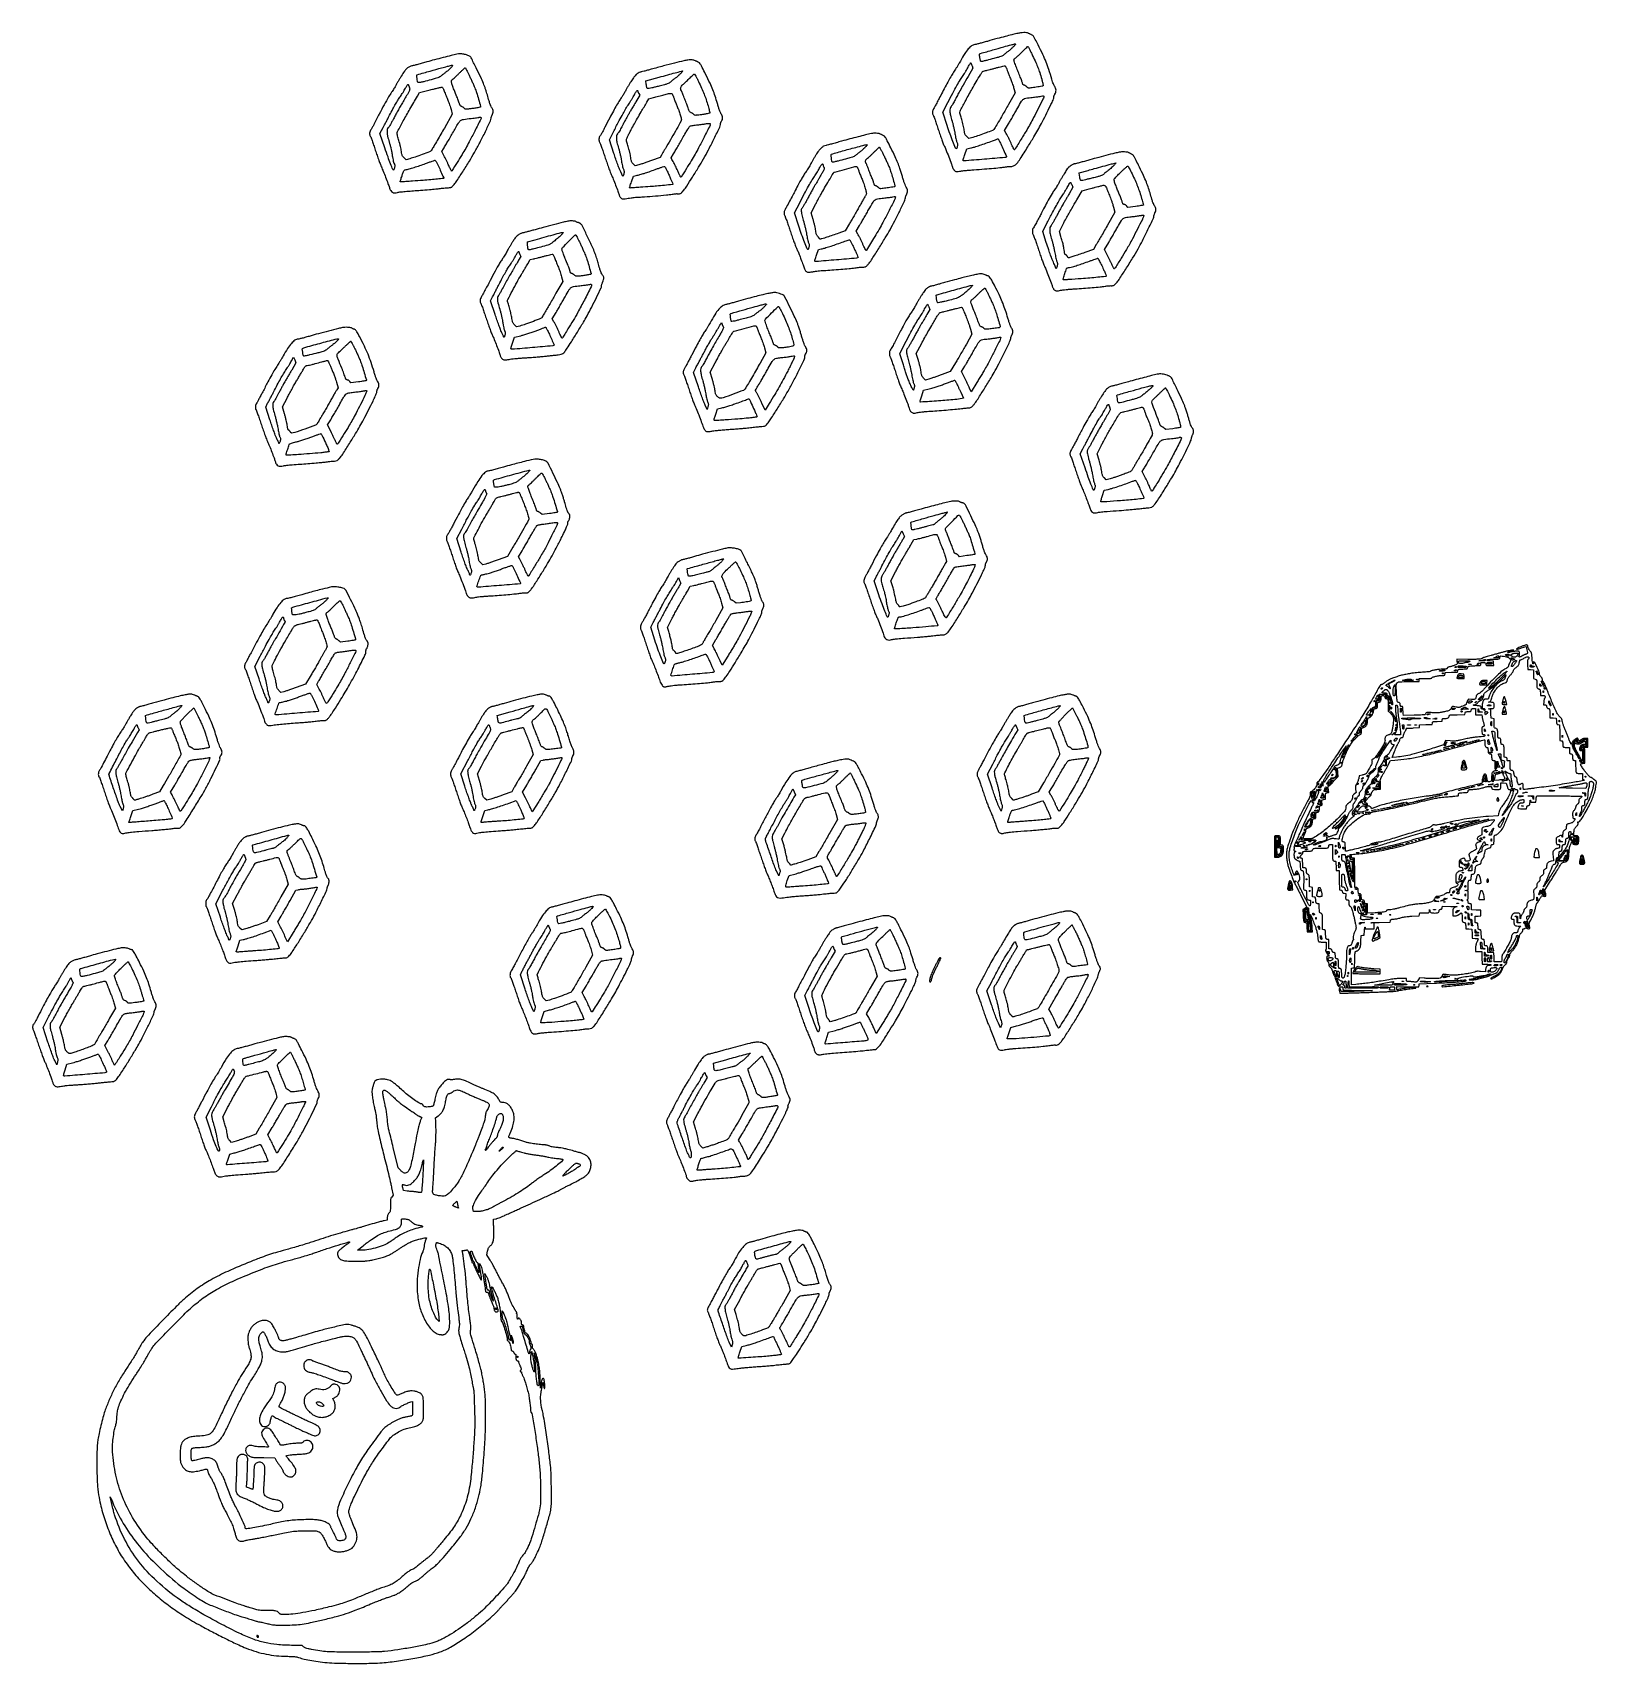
# Model space of a CAD drawing. Extents: x 283 to 3298, y 79 to 3222.
import ezdxf

# ---------------------------------------------------------------- set-up
doc = ezdxf.new("R2010")
doc.units = 0

msp = doc.modelspace()

# ---------------------------------------------------------------- linework, layer by layer
for points in [[(2180.56679, 3219.926922, 0.00784), (2170.840808, 3217.671938, 0.003467), (2158.063839, 3214.403472, 0.00293), (2142.506278, 3210.210922, 0.001737), (2124, 3205.037982, -0.002074), (2115.882036, 3202.774733, -0.002722), (2108.448942, 3200.779062, -0.001992), (2102.205763, 3199.165812, -0.025749), (2099.847463, 3198.694142, 0.113054), (2093.450697, 3196.205229, 0.063472), (2087.166543, 3190.660251, 0.041875), (2080.303723, 3181.39119, 0.014382), (2071.929838, 3166.929588, -0.008105), (2069.799532, 3163.141714, -0.004182), (2067.018673, 3158.469621, -0.004155), (2064.077949, 3153.7113, -0.006279), (2061.4316, 3149.622619, 0.010277), (2056.112789, 3141.259061, 0.007422), (2050.515473, 3131.728675, 0.006319), (2044.340233, 3120.519924, 0.003739), (2037.242386, 3107, -0.001103), (2030.982023, 3094.920982, -0.002546), (2026.211143, 3085.877977, -0.003148), (2022.574205, 3079.170519, -0.011596), (2020.151087, 3075, 0.060068), (2018.699803, 3071.831698, 0.064768), (2018.090937, 3068.48938, 0.069279), (2018.369997, 3065.308206, 0.088783), (2019.520601, 3062.608904, -0.057721), (2020.398679, 3060.857469, -0.001909), (2023.04581, 3053.505197, -0.003615), (2026.078332, 3044.781277, -0.002506), (2029.386003, 3034.876459, 0.00313), (2032.781257, 3024.751428, 0.003847), (2036.081901, 3015.346011, 0.0032), (2038.965383, 3007.485698, 0.027763), (2040.462317, 3004.074364, -0.020785), (2043.923221, 2996.477151, -0.004126), (2049.431845, 2982.590356, -0.003207), (2054.778809, 2968.51212, -0.036831), (2056.431641, 2962.827072, 0.050831), (2056.830721, 2961.58499, 0.022416), (2057.593206, 2960.035427, 0.021909), (2058.55567, 2958.451119, 0.027452), (2059.588602, 2957.077072, 0.075981), (2061.854348, 2955.091387, 0.102871), (2064.392477, 2954.127539, 0.074813), (2067.699902, 2954.099235, 0.024489), (2072.5, 2955.021187, -0.032532), (2075.087873, 2955.475243, -0.002925), (2081.640625, 2956.151231, -0.003794), (2089.474005, 2956.853089, -0.002954), (2098, 2957.501139, 0.002156), (2118.376223, 2959.017175, 0.002973), (2136.658421, 2960.566134, 0.002722), (2151.635545, 2962.007062, 0.018877), (2158.933659, 2963.028878, -0.013225), (2161.390189, 2963.401169, -0.008182), (2164.293242, 2963.714733, -0.008205), (2167.172773, 2963.930586, -0.014604), (2169.548801, 2964, 0.119453), (2175.502858, 2965.443048, 0.097136), (2180.665616, 2969.526734, 0.035182), (2187.334626, 2978.529408, 0.003261), (2202.073003, 3002, 0.002582), (2213.562971, 3020.78132, 0.007561), (2221.217944, 3033.883798, 0.008404), (2228.023903, 3046.436703, 0.003866), (2236.485073, 3063, 0.001037), (2245.575607, 3081.234523, 0.008874), (2249.483127, 3089.477773, 0.018258), (2251.477992, 3094.353058, 0.088198), (2252, 3097.289331, -0.058944), (2252.147732, 3098.538132, -0.023874), (2252.627557, 3100.186632, -0.023223), (2253.318561, 3101.929733, -0.027304), (2254.136364, 3103.506546, 0.064083), (2255.753335, 3107.277783, 0.07527), (2256.244712, 3111.131963, 0.080465), (2255.571988, 3114.746048, 0.088956), (2253.80055, 3117.825187, -0.063144), (2252.573457, 3119.725431, -0.016777), (2251.120144, 3123.035532, -0.015345), (2249.590408, 3127.233072, -0.010192), (2248.083664, 3132.131601, 0.008433), (2242.473887, 3150.600403, 0.016751), (2237.297803, 3164.992177, 0.01592), (2230.997888, 3179.46381, 0.006872), (2221.733328, 3198.344668, 0.003015), (2216.307354, 3208.87107, 0.024085), (2213.546198, 3213.582197, 0.055205), (2211.420247, 3216.16548, 0.092265), (2209.085405, 3217.721702, -0.004663), (2207.518804, 3218.408599, -0.003306), (2205.773514, 3219.207243, -0.003337), (2204.116748, 3219.992163, -0.007062), (2202.845708, 3220.627033, 0.093085), (2199.428086, 3221.653331, 0.034391), (2194.381567, 3221.841854, 0.028532), (2188.057602, 3221.280959, 0.016661)], [(1101.5, 3180.328024, 0.006313), (1090.032811, 3177.653172, 0.002616), (1074.596063, 3173.760457, 0.002603), (1058.239512, 3169.45372, 0.003574), (1043.578113, 3165.398995, -0.001709), (1034.444126, 3162.836209, -0.002144), (1025.958214, 3160.525655, -0.001718), (1018.823594, 3158.642107, -0.016816), (1015.783657, 3157.958971, 0.063786), (1009.942687, 3156.056863, 0.074615), (1005.106403, 3152.81048, 0.052564), (1000.276842, 3147.366214, 0.016236), (994.187228, 3138.234445, 0.003267), (990.957051, 3132.955633, 0.003249), (987.789957, 3127.625118, 0.003183), (985.081468, 3122.929981, 0.012689), (983.513018, 3120, -0.015001), (982.087696, 3117.366717, -0.006322), (980.022957, 3113.9125, -0.006248), (977.722009, 3110.274022, -0.008101), (975.517543, 3107, 0.020846), (969.656755, 3097.797947, 0.005883), (961.300274, 3082.986018, 0.005534), (951.667408, 3064.962072, 0.004127), (941.428173, 3044.879535, -0.008674), (940.324666, 3042.762971, -0.004711), (938.89929, 3040.198895, -0.004692), (937.399728, 3037.616924, -0.007406), (936.060124, 3035.433754, 0.04165), (934.097239, 3031.681027, 0.067048), (933.154282, 3028.203272, 0.081007), (933.249638, 3025.106566, 0.10264), (934.354025, 3022.472506, -0.063113), (935.140232, 3020.945664, -0.001652), (937.740687, 3013.735674, -0.003458), (940.713221, 3005.222444, -0.002354), (943.981692, 2995.5, 0.003188), (947.40303, 2985.37875, 0.00353), (950.841317, 2975.640625, 0.003277), (953.888408, 2967.370809, 0.018166), (955.715301, 2963, -0.01123), (959.312146, 2954.719291, -0.004216), (963.991496, 2942.965652, -0.004138), (968.429741, 2931.251847, -0.01303), (971.135533, 2923.296356, 0.053046), (973.651677, 2917.47182, 0.132595), (976.875331, 2914.196331, 0.140605), (981.177328, 2913.096285, 0.062733), (987.006602, 2914.00318, -0.035961), (989.130616, 2914.450903, -0.005031), (993.586314, 2915.014399, -0.005728), (998.883717, 2915.568827, -0.004837), (1004.5, 2916.036907, 0.000624), (1031.184861, 2918.034703, 0.002161), (1048.453783, 2919.424345, 0.003261), (1060.589545, 2920.533502, 0.007981), (1069.5, 2921.550351, -0.005033), (1074.074381, 2922.099711, -0.004829), (1078.72253, 2922.565138, -0.004786), (1082.829758, 2922.896772, -0.017343), (1085.44904, 2922.99193, 0.027136), (1088.459765, 2923.160373, 0.091609), (1090.338735, 2923.726932, 0.073111), (1092.110423, 2924.995847, 0.013307), (1094.94904, 2927.884311, 0.042842), (1099.745636, 2934.008181, 0.002565), (1112.479801, 2953.714772, 0.004306), (1125.360103, 2974.261483, 0.008257), (1135.276259, 2991, 0.009684), (1145.452848, 3009.674957, 0.0068), (1156.209339, 3031.063238, 0.002915), (1166.12663, 3051.775869, 0.110628), (1167.25, 3056.790992, -0.057628), (1167.389245, 3057.995117, -0.024116), (1167.838837, 3059.567621, -0.023473), (1168.487181, 3061.221329, -0.028125), (1169.254552, 3062.706861, 0.063492), (1170.821271, 3066.34905, 0.070481), (1171.35036, 3070.13945, 0.077895), (1170.801942, 3073.592312, 0.110749), (1169.226927, 3076.258447, -0.077304), (1167.41648, 3078.90541, -0.024894), (1165.577737, 3083.305771, -0.015241), (1163.335374, 3090.17447, -0.003589), (1160.021383, 3101.791193, 0.008698), (1158.510263, 3106.890118, 0.005174), (1156.54255, 3112.911309, 0.005177), (1154.456124, 3118.874764, 0.008905), (1152.579018, 3123.791193, 0.015226), (1147.260838, 3135.928197, 0.00452), (1138.402867, 3154.150606, 0.001215), (1128.703074, 3173.536171, 0.135421), (1126.785864, 3175.654632, 0.055823), (1121.173458, 3178.396875, 0.040071), (1114.427973, 3180.211985, 0.040308), (1107.53878, 3180.918439, 0.059609)], [(2174.462408, 3194.89655, -0.012638), (2172.163919, 3192.649269, -0.007694), (2169.342082, 3190.106269, -0.007709), (2166.464803, 3187.669633, -0.013507), (2164, 3185.755757, 0.006109), (2161.674393, 3184.004495, 0.005025), (2159.234375, 3182.080467, 0.005078), (2157.028888, 3180.26792, 0.01343), (2155.5, 3178.913592, -0.068403), (2153.218929, 3177.301605, -0.031686), (2149.891281, 3175.83448, -0.019343), (2144.842232, 3174.199187, -0.004872), (2136.5, 3171.937085, -0.00117), (2122.682849, 3168.36905, -0.009109), (2116.205616, 3166.83772, -0.011937), (2112.326841, 3166.091489, -0.24249), (2111.221635, 3166.445032, -0.131796), (2110.925183, 3166.958836, -0.006544), (2110.442026, 3168.865747, -0.01018), (2109.938572, 3171.174505, -0.007153), (2109.462335, 3173.791078, -0.009228), (2108.983665, 3177.017705, -0.031608), (2108.844698, 3179.132265, -0.049955), (2108.979111, 3180.507953, -0.209476), (2109.444402, 3181.173394, -0.067692), (2110.920836, 3181.819377, -0.00015), (2134.259899, 3188.453775, -0.001149), (2155.547999, 3194.445386, -0.003531), (2170, 3198.367324, -0.005536), (2176.511224, 3200.008157, -0.228043), (2177.894185, 3199.709588, -0.433788), (2177.987821, 3198.685389, -0.010995)], [(2211.242164, 3177.25, -0.00592), (2217.406684, 3164.10572, -0.014764), (2221.511092, 3154.320672, -0.015701), (2224.884711, 3144.668361, -0.007544), (2228.632424, 3132.09829, -0.005256), (2230.24822, 3126.12438, -0.019716), (2231.073958, 3122.328838, -0.025035), (2231.38766, 3119.826843, -0.279961), (2230.950842, 3118.969619, -0.101249), (2229.255146, 3118.347248, -0.001376), (2218.251741, 3116.715709, -0.003137), (2207.892169, 3115.275077, -0.033333), (2203.64392, 3114.997438, -0.100029), (2202.796497, 3115.169903, -0.043158), (2201.773145, 3115.711069, -0.040425), (2200.748255, 3116.495874, -0.042519), (2199.881734, 3117.423221, 0.050669), (2198.94111, 3118.39761, 0.033513), (2197.687406, 3119.320904, 0.033664), (2196.333009, 3120.061644, 0.054295), (2195.088341, 3120.480597, -0.049796), (2193.635352, 3120.955201, -0.103912), (2192.672471, 3121.645967, -0.097589), (2192.03265, 3122.696958, -0.040381), (2191.584232, 3124.307376, 0.031274), (2191.130328, 3126.060274, 0.006568), (2190.106379, 3129.059042, 0.006861), (2188.822941, 3132.511633, 0.00645), (2187.419419, 3136, -0.004294), (2183.361897, 3145.960482, -0.004347), (2179.49309, 3155.948364, -0.002971), (2176.224342, 3164.768273, -0.040269), (2175.313979, 3168.077237, -0.058898), (2175.217825, 3169.442294, -0.110698), (2175.508958, 3170.50317, -0.0934), (2176.269084, 3171.45362, -0.033559), (2177.661857, 3172.496794, 0.03786), (2179.308948, 3173.752684, 0.004519), (2182.707974, 3176.832501, 0.005369), (2186.682008, 3180.579074, 0.004386), (2190.854651, 3184.669558, -0.003275), (2194.876182, 3188.629468, -0.00518), (2198.380661, 3191.965433, -0.001513), (2201.45186, 3194.811576, -0.188268), (2201.934538, 3195, -0.277648), (2202.350605, 3194.749661, -0.001133), (2204.967812, 3189.785937, -0.005045), (2207.899544, 3184.055156, -0.003101)], [(1089.462408, 3153.89655, -0.012638), (1087.163919, 3151.649269, -0.007694), (1084.342082, 3149.106269, -0.007709), (1081.464803, 3146.669633, -0.013507), (1079, 3144.755757, 0.005748), (1076.674388, 3143.007122, 0.004743), (1074.234375, 3141.091034, 0.004792), (1072.028595, 3139.289843, 0.012751), (1070.5, 3137.949564, -0.068678), (1068.223305, 3136.364398, -0.029831), (1064.835914, 3134.886389, -0.018709), (1059.738059, 3133.228822, -0.004987), (1051.5, 3130.97564, -0.001898), (1037.267429, 3127.292783, -0.016427), (1030.87029, 3125.885333, -0.034032), (1027.282125, 3125.468412, -0.272687), (1025.868298, 3126.213098, -0.102157), (1025.226035, 3127.972771, -0.00606), (1024.463331, 3133.620359, -0.003323), (1023.776731, 3139.540027, -0.256517), (1024.12865, 3140.387999, -0.100769), (1024.881915, 3140.774763, -0.000054), (1049.861004, 3147.778919, -0.000709), (1071.920004, 3153.927986, -0.004663), (1083, 3156.88868, -0.003916), (1091.060269, 3158.894951, -0.169016), (1092.784386, 3158.724141, -0.500247), (1092.995897, 3157.729302, -0.013297)], [(1124.95724, 3139.658201, -0.004034), (1127.900474, 3133.442012, -0.003113), (1131.012534, 3126.618771, -0.003148), (1133.839878, 3120.208362, -0.007529), (1135.835698, 3115.408201, -0.016905), (1139.100611, 3106.328063, -0.006435), (1143.057133, 3093.469123, -0.00138), (1147.055223, 3079.713705, -0.272859), (1146.710063, 3078.37673, -0.154867), (1145.777856, 3077.893656, -0.001342), (1137.766518, 3076.533894, -0.005261), (1129.910426, 3075.306985, -0.009597), (1123.470668, 3074.496446, -0.011091), (1119.983887, 3074.203456, -0.062355), (1118.120901, 3074.32079, -0.103304), (1116.798706, 3074.869429, -0.059076), (1115.49097, 3076.009978, 0.038925), (1114.516594, 3076.931305, 0.020689), (1113.182196, 3077.921172, 0.02047), (1111.726604, 3078.825526, 0.029814), (1110.370126, 3079.489818, -0.044078), (1108.825258, 3080.301725, -0.0769), (1107.745242, 3081.259489, -0.077158), (1107.007437, 3082.496468, -0.044656), (1106.5036, 3084.157264, 0.031057), (1105.98213, 3086.060813, 0.005302), (1104.728984, 3089.602446, 0.005766), (1103.16302, 3093.734915, 0.005113), (1101.439781, 3098, -0.002845), (1095.848707, 3111.659461, -0.011426), (1092.670092, 3120.104907, -0.01485), (1090.874544, 3125.760386, -0.117184), (1090.753235, 3128.489464, -0.031792), (1091.001218, 3129.450832, -0.044973), (1091.350051, 3130.26253, -0.053532), (1091.740423, 3130.829792, -0.218661), (1092.11102, 3131, 0.185914), (1092.693814, 3131.224457, 0.001736), (1096.156459, 3134.378125, 0.00554), (1100.116741, 3138.091891, 0.003519), (1104.649979, 3142.5, -0.003435), (1109.181721, 3146.908146, -0.005415), (1113.137289, 3150.621875, -0.00166), (1116.598182, 3153.780244, -0.18621), (1117.167797, 3154, -0.272421), (1117.652085, 3153.714988, -0.002344), (1119.809344, 3149.787096, -0.007287), (1122.23776, 3145.156264, -0.004532)], [(1546.741201, 3168.851859, 0.02722), (1538.949757, 3167.443972, 0.00291), (1521.085268, 3163.0909, 0.003522), (1499.592343, 3157.559823, 0.00264), (1476, 3151.17745, -0.000941), (1468.725997, 3149.183083, -0.001293), (1462.17857, 3147.41934, -0.000822), (1456.667888, 3145.959852, -0.015538), (1454.927046, 3145.559245, 0.099562), (1450.7704, 3143.833218, 0.049184), (1446.343808, 3140.177284, 0.037703), (1441.577359, 3134.595836, 0.018665), (1436.359258, 3126.871218, 0.004383), (1433.411057, 3122.041047, 0.003813), (1430.405823, 3116.93092, 0.003837), (1427.757136, 3112.265154, 0.011277), (1426.031894, 3109, -0.012473), (1424.514174, 3106.144158, -0.008181), (1422.63128, 3102.929031, -0.008231), (1420.693586, 3099.856235, -0.015638), (1419.01794, 3097.460531, 0.021964), (1414.803734, 3091.270155, 0.007744), (1409.297824, 3082.049252, 0.006881), (1402.948981, 3070.673499, 0.004611), (1395.988953, 3057.5, -0.000563), (1386.630826, 3039.434923, -0.003665), (1381.846239, 3030.386826, -0.005243), (1378.829674, 3024.920166, -0.053936), (1377.327917, 3022.827616, 0.108189), (1375.898527, 3020.300243, 0.057796), (1375.239808, 3016.755027, 0.057662), (1375.409729, 3013.138574, 0.104855), (1376.478002, 3010.393229, -0.056779), (1377.465068, 3008.433601, -0.002347), (1380.152985, 3001.034958, -0.00405), (1383.230864, 2992.212811, -0.002861), (1386.551248, 2982.255129, 0.003765), (1390.037195, 2971.863565, 0.003981), (1393.616581, 2961.717493, 0.003804), (1396.836524, 2953.024124, 0.018048), (1398.895373, 2948.133005, -0.011779), (1402.630255, 2939.56227, -0.004694), (1407.36183, 2927.647301, -0.004218), (1411.754517, 2915.983879, -0.020871), (1413.894518, 2909.303648, 0.038386), (1414.542067, 2907.501852, 0.031689), (1415.494111, 2905.695719, 0.032681), (1416.613628, 2904.106828, 0.056345), (1417.763437, 2902.97144, 0.072576), (1420.001663, 2901.685103, 0.1001), (1422.27746, 2901.277594, 0.03369), (1425.989154, 2901.611453, 0.002049), (1437, 2903.401472, -0.009098), (1441.099492, 2904.008728, -0.00714), (1445.563821, 2904.522521, -0.007227), (1449.730478, 2904.881112, -0.017571), (1452.813009, 2904.992928, 0.018889), (1462.689747, 2905.377268, 0.002385), (1483.970648, 2907.114201, 0.002622), (1505.1971, 2909.060876, 0.014974), (1516.426418, 2910.490651, -0.00702), (1519.911144, 2910.990792, -0.010273), (1522.991688, 2911.324683, -0.006059), (1525.568897, 2911.519122, -0.155424), (1526.241303, 2911.350866, 0.12186), (1526.78744, 2911.175292, 0.022075), (1527.860567, 2911.149122, 0.022624), (1529.148286, 2911.232945, 0.018803), (1530.506057, 2911.435158, 0.06997), (1532.404076, 2912.075025, 0.056362), (1534.209664, 2913.251483, 0.039265), (1536.21395, 2915.18942, 0.013522), (1538.803281, 2918.284277, 0.023581), (1544.456181, 2926.160777, 0.003113), (1555.531381, 2943.473059, 0.00392), (1567.173751, 2962.248555, 0.006261), (1576.792654, 2978.490124, 0.010934), (1586.332116, 2995.939328, 0.005832), (1597.400418, 3017.90394, 0.00235), (1608.057032, 3039.941635, 0.098894), (1609.340913, 3045, -0.035928), (1609.52955, 3046.52285, -0.024921), (1609.95026, 3048.20625, -0.025224), (1610.519914, 3049.790541, -0.046369), (1611.162355, 3051, 0.052397), (1613.026522, 3054.613731, 0.09529), (1613.624328, 3057.870315, 0.092919), (1612.976424, 3061.172129, 0.047898), (1611.044508, 3064.930641, -0.040206), (1609.436857, 3067.943604, -0.013804), (1607.591369, 3072.535124, -0.011985), (1605.604362, 3078.324909, -0.00738), (1603.531013, 3085.22575, 0.009783), (1599.131278, 3099.618271, 0.016506), (1594.813249, 3111.47527, 0.014209), (1589.283561, 3124.174675, 0.00533), (1580.843099, 3141.659086, 0.002315), (1574.34282, 3154.614621, 0.018972), (1571.128925, 3160.392711, 0.043378), (1568.856709, 3163.494443, 0.124706), (1566.676594, 3164.99786, -0.007856), (1565.278093, 3165.542374, -0.005296), (1563.698749, 3166.205645, -0.005335), (1562.184347, 3166.879866, -0.010549), (1561, 3167.452884, 0.042621), (1558.054986, 3168.65152, 0.050929), (1555.119592, 3169.245241, 0.040092), (1551.603108, 3169.307344, 0.015466)], [(1532.462408, 3142.89655, -0.012654), (1530.163916, 3140.649403, -0.007705), (1527.342082, 3138.106825, -0.007719), (1524.464801, 3135.670798, -0.013527), (1522, 3133.75765, 0.006298), (1519.638102, 3131.978484, 0.004756), (1517.0875, 3129.967271, 0.004809), (1514.727014, 3128.031602, 0.011095), (1513, 3126.521033, -0.059971), (1510.333309, 3124.613092, -0.039263), (1506.882414, 3123.060623, -0.020483), (1501.435682, 3121.35601, -0.003557), (1491, 3118.633113, -0.002689), (1483.75652, 3116.839469, -0.003836), (1477.304865, 3115.330972, -0.002146), (1471.845873, 3114.12326, -0.056548), (1470.356989, 3113.97318, -0.124477), (1468.77163, 3114.395248, -0.162603), (1467.765803, 3115.495619, -0.067551), (1467.102152, 3117.775531, -0.008927), (1466.445999, 3122.774535), (1465.777406, 3128.684116), (1491.138703, 3135.823203, -0.001281), (1507.962975, 3140.51267, -0.00217), (1522.07837, 3144.342294, -0.001085), (1533.763064, 3147.430923, -0.040508), (1536.462408, 3147.908967, -0.638844), (1536.590939, 3147.688651, -0.016167), (1535.684402, 3146.474121, -0.016193), (1534.299268, 3144.849237, -0.008272)], [(2094.410531, 3157.768047), (2096.151631, 3153.036093), (2086.894407, 3137.268047, 0.001215), (2077.277374, 3120.795578, 0.003745), (2070.884039, 3109.591006, 0.005326), (2066.074934, 3100.795957, 0.00659), (2061.792284, 3092.5, -0.008945), (2059.685098, 3088.4649, -0.009649), (2057.485663, 3084.609647, -0.009238), (2055.476715, 3081.378263, -0.044917), (2054.14787, 3079.681777, 0.132376), (2052.039477, 3075.738653, 0.071522), (2051.568791, 3070.214506, 0.045552), (2052.725543, 3062.500291, 0.015119), (2055.780517, 3051.466945, -0.01073), (2057.448596, 3045.641794, -0.007122), (2059.122764, 3038.893935, -0.00717), (2060.561719, 3032.29224, -0.013856), (2061.489895, 3026.966945, 0.010025), (2062.275386, 3022.24679, 0.009928), (2063.251708, 3017.54654, 0.00983), (2064.26789, 3013.470391, 0.037463), (2065.138618, 3011, -0.0195), (2066.168139, 3008.382718, -0.061546), (2066.56563, 3006.543387, -0.06592), (2066.48996, 3004.732058, -0.024758), (2065.927344, 3002.25, -0.012861), (2065.427472, 3000.623301, -0.020221), (2064.906701, 2999.257563, -0.015311), (2064.416568, 2998.203766, -0.297022), (2064.120039, 2998.031065, -0.290565), (2062.576277, 2999.122987, -0.003111), (2057.482872, 3011.750382, -0.008911), (2052.014145, 3026.307715, -0.006466), (2046.427007, 3042.694066), (2038.068439, 3068.287559), (2047.709533, 3086.893779, -0.002745), (2057.350339, 3105.252041, -0.005287), (2065.307847, 3119.831132, -0.00649), (2071.892008, 3131.246274, -0.015486), (2077.149033, 3139.5, 0.008338), (2079.555104, 3143.161053, 0.005032), (2082.289774, 3147.574855, 0.005039), (2084.919065, 3152.015932, 0.0088), (2086.995096, 3155.754826, -0.009237), (2088.726748, 3158.867104, -0.01625), (2090.287108, 3161.363067, -0.01107), (2091.608743, 3163.240624, -0.484042), (2092.029889, 3163.254826, -0.06718), (2092.365001, 3162.730562, -0.006304), (2092.993014, 3161.331719, -0.007996), (2093.697026, 3159.635367, -0.006205)], [(2160.564211, 3153.25, 0.004631), (2162.113958, 3149.113574, 0.002478), (2164.100884, 3144.031423, 0.001948), (2166.651149, 3137.674859, 0.000923), (2169.985527, 3129.5, -0.011712), (2171.245281, 3126.210232, -0.006122), (2172.667238, 3122.059375, -0.006085), (2174.022419, 3117.76421, -0.009266), (2175.08419, 3114), (2177.3126, 3105.5), (2164.505343, 3083, -0.001196), (2153.275449, 3063.380403, -0.003024), (2144.989158, 3049.18281, -0.002528), (2138.751602, 3038.762996, -0.038544), (2136.3065, 3035.348975, -0.122735), (2133.508778, 3033.317727, -0.0046), (2121.343098, 3028.535467, -0.009042), (2108.174968, 3023.769637, -0.011661), (2095.909286, 3019.896624), (2088.318573, 3017.693058), (2084.348832, 3021.596529, -0.026525), (2082.032323, 3024.129569, -0.074533), (2080.802658, 3026.185859, -0.054846), (2080.035153, 3028.849175, -0.009676), (2079.248041, 3034, 0.01671), (2078.566002, 3038.078261, 0.007334), (2077.403929, 3043.430809, 0.007249), (2076.003939, 3049.079355, 0.009638), (2074.558496, 3054.16871, -0.004875), (2073.195641, 3058.798999, -0.006376), (2072.045308, 3063.058869, -0.004812), (2071.16385, 3066.639536, -0.058002), (2071, 3068.047233, -0.122338), (2072.101995, 3072.48371, -0.002985), (2082.145088, 3091.181612, -0.006058), (2094.758256, 3113.678626, -0.003494), (2110.456509, 3140.465482, -0.009714), (2113.224516, 3144.914961, -0.077596), (2114.832906, 3146.709252, -0.098477), (2116.768203, 3147.738472, -0.019968), (2120.55212, 3148.714843, 0.007419), (2123.763583, 3149.458085, 0.00183), (2129.012185, 3150.775522, 0.001872), (2135.012421, 3152.328938, 0.001873), (2141, 3153.927027, -0.002265), (2146.676433, 3155.437304, -0.003232), (2151.730392, 3156.722642, -0.001791), (2156.00921, 3157.765193, -0.048052), (2157.167292, 3157.927667, -0.177108), (2158.003281, 3157.662434, -0.071345), (2158.850226, 3156.789945, -0.04876), (2159.704792, 3155.333606, -0.021003)], [(1008, 3120.842112, 0.07677), (1008.092887, 3120.240703, 0.011245), (1008.492787, 3119.069243, 0.012482), (1009.035269, 3117.696789, 0.010422), (1009.677573, 3116.267035, -0.105722), (1010.400591, 3113.212217, -0.112402), (1009.78366, 3110.201609, -0.026172), (1007.197498, 3105.213586, -0.000922), (996.170141, 3086.5, 0.004044), (991.999024, 3079.319421, 0.002612), (987.279908, 3070.940625, 0.002625), (982.752386, 3062.701347, 0.004955), (979.201148, 3056, -0.005694), (976.138664, 3050.241553, -0.006964), (973.139855, 3044.931582, -0.005914), (970.50921, 3040.541541, -0.048419), (969.100128, 3038.681982, 0.128487), (967.047609, 3034.830479, 0.074143), (966.593389, 3029.564437, 0.045345), (967.740858, 3022.103439, 0.013556), (970.817854, 3011, -0.008219), (972.479046, 3005.244906, -0.006976), (974.04815, 2999.115625, -0.007046), (975.320822, 2993.492433, -0.019584), (976.003367, 2989.5, 0.008172), (977.06573, 2982.300585, 0.014913), (978.202999, 2976.471244, 0.018102), (979.417847, 2971.880481, 0.043511), (980.727522, 2968.619175, -0.039107), (981.4227, 2966.931149, -0.070107), (981.679552, 2965.456979, -0.057527), (981.541062, 2963.780259, -0.018916), (980.963371, 2961.369175, -0.012488), (980.449692, 2959.696553, -0.019651), (979.917284, 2958.29164, -0.014551), (979.417304, 2957.20329, -0.29733), (979.120039, 2957.027897, -0.293429), (977.860607, 2957.919049, -0.002897), (973.585653, 2968.672973, -0.007551), (968.537169, 2982.188796, -0.003479), (962.354562, 2999.924921), (953.008056, 3027.349842), (959.153392, 3038.924921, 0.000883), (961.967567, 3044.248262, 0.000495), (965.371753, 3050.730862, 0.000494), (968.798809, 3057.288471, 0.000804), (971.69266, 3062.860991, -0.003917), (977.933455, 3074.697754, -0.007372), (983.187455, 3084.139832, -0.008906), (987.913232, 3092.017649, -0.011819), (992.505663, 3099, 0.009627), (994.80617, 3102.464536, 0.005592), (997.440823, 3106.70705, 0.005589), (999.987297, 3111.019851, 0.009382), (1002.016835, 3114.70485, -0.012413), (1004.601253, 3119.33076, -0.059664), (1006.432775, 3121.7226, -0.34927), (1007.433374, 3121.849411, -0.261959)], [(1076.983129, 3108.75, 0.00355), (1078.457538, 3104.943654, 0.001921), (1080.323094, 3100.279687, 0.001913), (1082.259029, 3095.545378, 0.003019), (1083.96001, 3091.5, -0.011872), (1085.598715, 3087.401094, -0.00728), (1087.343952, 3082.498951, -0.007297), (1088.930762, 3077.593754, -0.012897), (1090.075704, 3073.496429), (1092.343018, 3064.492858), (1077.13302, 3037.996429, -0.00043), (1063.435356, 3014.182005, -0.002937), (1056.602778, 3002.485984, -0.003159), (1052.279587, 2995.288446, -0.071295), (1050.74287, 2993.424857, -0.096311), (1048.539499, 2992.083478, -0.001471), (1034.460332, 2986.914128, -0.004439), (1020.829525, 2982.091448, -0.011264), (1010.823618, 2978.901079), (1003.258074, 2976.675259), (999.478269, 2980.455064, -0.029993), (997.310415, 2982.899862, -0.070103), (996.08681, 2985.010007, -0.049981), (995.272587, 2987.782703, -0.009546), (994.400323, 2992.968075, 0.014288), (993.654518, 2997.158407, 0.00629), (992.440378, 3002.657807, 0.006219), (991.005893, 3008.4616, 0.008302), (989.551091, 3013.690744, -0.003348), (988.190705, 3018.399329, -0.004688), (987.043133, 3022.624845, -0.002859), (986.132407, 3026.190192, -0.061169), (986, 3027.26844, -0.123535), (987.023114, 3031.346221, -0.002151), (997.965589, 3051.570392, -0.005476), (1010.80224, 3074.454371, -0.004116), (1025.404389, 3099.353875), (1029.5, 3106.20775), (1050, 3111.522065, -0.001504), (1057.977182, 3113.564444, -0.002239), (1064.970836, 3115.299332, -0.000958), (1070.959732, 3116.744382, -0.046561), (1072.177314, 3116.918191, -0.224423), (1073.128314, 3116.524167, -0.051209), (1074.1886, 3115.082542, -0.032565), (1075.424271, 3112.629992, -0.009786)], [(1567.06108, 3127.75, -0.008228), (1573.067914, 3114.934456, -0.012358), (1577.844025, 3103.547105, -0.013161), (1581.82658, 3092.503424, -0.011485), (1585.419862, 3080.754883, -0.00172), (1586.791893, 3075.805204, -0.002604), (1587.948334, 3071.488615, -0.000985), (1588.915743, 3067.771075, -0.063237), (1589, 3067.107538, -0.349894), (1588.391044, 3066.343873, -0.008229), (1583.600817, 3065.332801, -0.012555), (1577.088402, 3064.238686, -0.004845), (1568.006197, 3063.036052, -0.005228), (1562.818648, 3062.455208, -0.048232), (1560.559136, 3062.444681, -0.114849), (1559.176277, 3062.903599, -0.091932), (1558.006197, 3063.955941, 0.053647), (1557.194553, 3064.806197, 0.024018), (1555.965522, 3065.747145, 0.023445), (1554.558017, 3066.626651, 0.029387), (1553.174305, 3067.29996, -0.062083), (1551.276444, 3068.381864, -0.087469), (1549.945708, 3069.798397, -0.051454), (1548.750435, 3072.111976, -0.009635), (1547.090975, 3076.591507, 0.007077), (1544.349806, 3084.108843, 0.003182), (1540.548435, 3093.904431, 0.003073), (1536.721991, 3103.410321, 0.009951), (1534.018343, 3109.652444, -0.05556), (1532.825755, 3113.279936, -0.114902), (1532.89153, 3116.245904, -0.111879), (1534.267268, 3118.928907, -0.051003), (1537.105355, 3121.693288, 0.019858), (1539.020327, 3123.339379, 0.004548), (1542.117564, 3126.276335, 0.004696), (1545.627012, 3129.729613, 0.004562), (1549.105355, 3133.281417, -0.00723), (1552.416148, 3136.626247, -0.010783), (1555.415012, 3139.445228, -0.006074), (1557.993842, 3141.710586, -0.180157), (1558.796812, 3142.005642, -0.2609), (1559.514202, 3141.599856, -0.005057), (1561.759375, 3137.81572, -0.010796), (1564.296755, 3133.212538, -0.006857)], [(1450.003738, 3109.25, 0.069784), (1450.12869, 3108.372714, 0.02229), (1450.551025, 3107.120935, 0.021757), (1451.151641, 3105.752069, 0.022661), (1451.861594, 3104.459567), (1453.715712, 3101.419135), (1446.18857, 3088.459567, 0.000081), (1442.804151, 3082.63039, 0.000051), (1438.839912, 3075.798393, 0.000051), (1434.933428, 3069.062775, 0.000093), (1431.741892, 3063.556239, 0.004511), (1428.691486, 3058.179701, 0.002875), (1425.235584, 3051.873188, 0.002887), (1421.917313, 3045.648676, 0.005365), (1419.309553, 3040.556239, -0.008154), (1417.004715, 3036.116573, -0.009123), (1414.638174, 3031.919337, -0.00853), (1412.500123, 3028.421951, -0.04709), (1411.148374, 3026.679802, 0.131469), (1409.119991, 3022.900204, 0.074189), (1408.685769, 3017.680819, 0.044866), (1409.847921, 3010.232231, 0.013139), (1412.949166, 2999.058134, -0.010326), (1414.637192, 2993.10617, -0.007184), (1416.30688, 2986.3224, -0.007249), (1417.72173, 2979.763743, -0.014848), (1418.602649, 2974.578255, 0.011031), (1419.344954, 2969.997258, 0.010391), (1420.30168, 2965.360646, 0.01041), (1421.320134, 2961.288698, 0.035102), (1422.224682, 2958.699349, -0.015901), (1423.393062, 2955.726376, -0.06971), (1423.773436, 2953.882747, -0.073458), (1423.622294, 2952.052262, -0.018832), (1422.837377, 2949.179228), (1421.367575, 2944.5), (1417.065355, 2953.5, -0.019222), (1414.865028, 2958.5977, -0.004087), (1411.452364, 2967.640625, -0.00427), (1407.66978, 2978.19451, -0.004049), (1403.998715, 2989), (1395.234296, 3015.5), (1404.27219, 3033, -0.001904), (1414.32844, 3052.291325, -0.005382), (1421.545926, 3065.658072, -0.007571), (1427.305395, 3075.69376, -0.012371), (1432.523273, 3084, 0.006139), (1435.282873, 3088.273757, 0.003981), (1438.373517, 3093.279687, 0.004002), (1441.314091, 3098.217204, 0.007576), (1443.591043, 3102.25, -0.007518), (1446.719189, 3107.79189, -0.053233), (1448.550196, 3110.275545, -0.395693), (1449.477828, 3110.34579, -0.226421)], [(1516.830184, 3102.75, -0.020182), (1517.402947, 3101.528658, -0.005428), (1518.211948, 3099.545312, -0.005489), (1519.082335, 3097.270703, -0.005655), (1519.893692, 3095, 0.008302), (1520.870487, 3092.311292, 0.003324), (1522.292775, 3088.662945, 0.003288), (1523.878146, 3084.749983, 0.004145), (1525.399208, 3081.150453, -0.016085), (1528.191142, 3074.076999, -0.009623), (1531.073819, 3065.508183, -0.007049), (1533.507968, 3057.386166, -0.069381), (1534, 3053.857389, -0.126069), (1533.416133, 3051.57853, -0.001112), (1524.740504, 3035.842374, -0.004134), (1515.309768, 3019.153193, -0.004045), (1505.536571, 3002.5, 0.000626), (1502.597378, 2997.569277, 0.000643), (1499.697974, 2992.677113, 0.000622), (1497.194403, 2988.428363, 0.002734), (1495.733977, 2985.911448), (1493.104922, 2981.322895), (1476.302461, 2975.204499, -0.002324), (1469.339258, 2972.705539, -0.002283), (1462.311677, 2970.256337, -0.002245), (1456.130517, 2968.164701, -0.008687), (1452.269207, 2966.951484), (1445.038414, 2964.816865), (1441.435421, 2968.637151, -0.032262), (1439.40039, 2971.094668, -0.064569), (1438.197469, 2973.306206, -0.045358), (1437.364068, 2976.220256, -0.009403), (1436.466294, 2981.478718, 0.014176), (1435.693003, 2985.761293, 0.006574), (1434.458626, 2991.277682, 0.006506), (1433.009464, 2997.041978, 0.009008), (1431.55008, 3002.16871, -0.003841), (1430.190195, 3006.765006, -0.005275), (1429.042836, 3010.919976, -0.003466), (1428.142365, 3014.418122, -0.06133), (1428, 3015.574406, -0.110379), (1428.268627, 3016.776419, -0.002652), (1430.745472, 3021.969479, -0.005677), (1433.764804, 3028.037684, -0.003813), (1437.346288, 3034.905696, -0.003617), (1443.433402, 3046.167245, -0.004352), (1449.323826, 3056.661544, -0.00328), (1456.597315, 3069.168722, -0.001076), (1467.465879, 3087.488685), (1471.632378, 3094.47737), (1480.566189, 3096.78276, 0.000337), (1484.772321, 3097.871184, 0.000167), (1490.106943, 3099.257364, 0.000166), (1495.636979, 3100.698251, 0.000243), (1500.5, 3101.969588, -0.004758), (1509.398455, 3104.210266, -0.047387), (1513.200602, 3104.755604, -0.137018), (1515.340579, 3104.266747, -0.149857)], [(2232.513552, 3097.75, -0.047475), (2230.988901, 3093.751236, -0.001087), (2221.924842, 3075.516981, -0.002703), (2213.032558, 3057.963293, -0.00797), (2206.663237, 3046.028943, -0.008579), (2199.757272, 3034.060231, -0.002635), (2188.930598, 3016.232427, -0.000259), (2176.811645, 2996.534551, -0.250298), (2175.932243, 2996.021409, -0.293365), (2175.612418, 2996.210102, -0.001421), (2173.839179, 2999.751601, -0.005735), (2171.853517, 3003.863314, -0.003522), (2169.604192, 3008.75, 0.004526), (2167.147944, 3014.058152, 0.00418), (2164.531298, 3019.463945, 0.004174), (2162.120354, 3024.239619, 0.013885), (2160.423689, 3027.31875), (2157.00348, 3033.1375), (2164.858409, 3046.31875, 0.002229), (2168.558795, 3052.591743, 0.001063), (2173.26506, 3060.691307, 0.001053), (2178.146614, 3069.175, 0.001498), (2182.44647, 3076.736763, -0.007059), (2190.000428, 3089.683976, -0.100818), (2193.598122, 3093.598632, -0.120088), (2198.264086, 3095.503396, -0.011583), (2210.5, 3097.045623, 0.003125), (2215.00469, 3097.53615, 0.003252), (2219.44375, 3098.076902, 0.00313), (2223.276504, 3098.593519, 0.014172), (2225.5, 3098.971956, -0.006881), (2230.122715, 3099.828268, -0.085683), (2231.899668, 3099.825519, -0.312924), (2232.572959, 3099.160738, -0.114143)], [(1148, 3057.547372, -0.117164), (1147.435916, 3055.17317, -0.000532), (1135.772252, 3032.07406, -0.002665), (1125.001456, 3011.077896, -0.011409), (1118.229528, 2998.744472, -0.005701), (1111.19662, 2986.914051, -0.002663), (1101.83018, 2971.741958, -0.000248), (1091.639292, 2955.447437, -0.246392), (1090.917575, 2955.026274, -0.293392), (1090.598536, 2955.21136, -0.003157), (1089.402204, 2957.578031, -0.008641), (1088.059553, 2960.397473, -0.005363), (1086.576741, 2963.75, 0.007005), (1084.759217, 2967.823072, 0.003564), (1082.36626, 2972.89482, 0.003539), (1079.823291, 2978.091898, 0.005289), (1077.520953, 2982.594067), (1072.223574, 2992.688135), (1075.632764, 2998.094067, 0.00828), (1077.685859, 3001.47237, 0.000945), (1082.177211, 3009.179627, 0.001141), (1087.482485, 3018.371547, 0.000929), (1093.124358, 3028.240832, -0.004234), (1104.199012, 3047.319864, -0.092368), (1108.436938, 3052.165349, -0.129075), (1113.826372, 3054.515723, -0.010866), (1128.99577, 3056.541834, 0.002383), (1134.582894, 3057.191812, 0.003789), (1139.357046, 3057.807035, 0.00092), (1143.519748, 3058.383367, 0.162914), (1143.912436, 3058.579103, -0.174224), (1144.918691, 3059.053335, -0.085878), (1146.347545, 3058.944664, -0.092781), (1147.569513, 3058.380875, -0.242992)], [(1590, 3045.689056, -0.117367), (1589.427064, 3043.281889, -0.000566), (1577.927664, 3020.557198, -0.002789), (1567.269349, 2999.84082, -0.011148), (1560.390072, 2987.33898, -0.004731), (1553.0974, 2975.028298, -0.002437), (1543.748544, 2959.750437, -0.000209), (1533.660467, 2943.458844, -0.243479), (1533, 2943.06448, -0.291704), (1532.730876, 2943.213972, -0.005307), (1531.93254, 2944.727097, -0.011328), (1531.036482, 2946.571613, -0.007098), (1530.068222, 2948.767066, 0.009699), (1527.066041, 2955.479505, 0.00389), (1522.710867, 2964.547526, 0.003248), (1518.358633, 2973.28751, 0.021268), (1515.962853, 2977.560106), (1514.057161, 2980.64358), (1518.636222, 2988.001652, 0.006385), (1521.182405, 2992.212013, 0.001225), (1525.684621, 2999.919359, 0.001305), (1530.893358, 3008.940682, 0.001202), (1536.200603, 3018.239957, -0.003273), (1542.481365, 3029.139895, -0.011157), (1546.773777, 3036.1158, -0.011626), (1549.930084, 3040.757475, -0.147826), (1551.581917, 3042.031145, -0.048278), (1553.098628, 3042.44575, -0.005596), (1556.582019, 3043.004914, -0.006689), (1560.751567, 3043.569527, -0.005416), (1565.238955, 3044.06689, 0.003117), (1569.84358, 3044.555823, 0.003273), (1574.367068, 3045.094685, 0.003136), (1578.264494, 3045.609718, 0.01461), (1580.5, 3045.986275, -0.014362), (1584.70055, 3046.69598, -0.042508), (1587.618572, 3046.852795, -0.075393), (1589.404476, 3046.524537, -0.31992)], [(1900.5, 3027.325222, 0.005386), (1888.757205, 3024.592487, 0.003025), (1874.549267, 3021.033095, 0.002827), (1858.9744, 3016.936963, 0.002597), (1843, 3012.549958, -0.00128), (1832.593697, 3009.662595, -0.001778), (1823.25625, 3007.133188, -0.001089), (1815.38491, 3005.049297, -0.02266), (1813, 3004.537686, 0.087996), (1808.249855, 3002.849122, 0.060657), (1803.652974, 2999.439029, 0.044605), (1798.844545, 2993.981239, 0.01908), (1793.390511, 2985.921625, 0.004154), (1790.430279, 2981.076658, 0.003635), (1787.414754, 2975.963841, 0.003656), (1784.757851, 2971.305119, 0.01088), (1783.031044, 2968.061663, -0.013288), (1781.412855, 2965.05719, -0.006412), (1779.190121, 2961.29335, -0.006353), (1776.771435, 2957.426642, -0.009063), (1774.519361, 2954.061663, 0.012221), (1769.979624, 2947.184981, 0.009244), (1765.324277, 2939.428496, 0.007481), (1760.082327, 2929.993183, 0.003695), (1753.69266, 2917.860991, -0.002309), (1748.852736, 2908.609219, -0.001172), (1742.681458, 2897.009826, -0.001054), (1736.750698, 2885.981168, -0.004946), (1733.264742, 2879.6812, 0.080944), (1732.33203, 2877.155477, 0.053763), (1732.06993, 2874.071792, 0.05405), (1732.470028, 2871.026272, 0.085563), (1733.515169, 2868.617193, -0.057935), (1734.38968, 2866.871013, -0.001907), (1737.02856, 2859.522084, -0.003618), (1740.051097, 2850.80303, -0.002507), (1743.347964, 2840.902377, 0.003684), (1746.796487, 2830.627073, 0.004092), (1750.280074, 2820.758823, 0.003793), (1753.383183, 2812.391203, 0.021232), (1755.266567, 2808, -0.011405), (1758.180239, 2801.558975, -0.007443), (1761.260226, 2794.004314, -0.006238), (1764.650717, 2784.990159, -0.003581), (1768.524404, 2774.043679, 0.012133), (1769.938414, 2770.255177, 0.013691), (1771.482559, 2766.691383, 0.012995), (1772.951234, 2763.743645, 0.069625), (1774.002331, 2762.293679, 0.091582), (1776.129889, 2760.768791, 0.095202), (1778.632977, 2760.131297, 0.051286), (1782.335956, 2760.290371, 0.009756), (1789, 2761.399512, -0.01429), (1792.708224, 2761.98219, -0.005692), (1797.821875, 2762.577496, -0.005628), (1803.356258, 2763.095094, -0.00705), (1808.5, 2763.444879, 0.004568), (1823.803673, 2764.409281, 0.003128), (1841.160347, 2765.771547, 0.003067), (1857.384215, 2767.247352, 0.009155), (1868.459838, 2768.528473, -0.00453), (1872.964454, 2769.091791, -0.004659), (1877.436434, 2769.567739, -0.004514), (1881.320919, 2769.909219, -0.019666), (1883.628051, 2770, 0.032534), (1887.506846, 2770.252651, 0.103232), (1889.949055, 2771.105092, 0.077055), (1892.225054, 2773.004175, 0.013089), (1895.857204, 2777.356453, 0.024694), (1901.871658, 2785.782974, 0.002795), (1914.425428, 2805.588954, 0.00369), (1927.125383, 2826.212363, 0.008538), (1936.27988, 2841.926437, 0.009186), (1945.472233, 2859.075398, 0.005909), (1955.527658, 2879.2762, 0.002229), (1965.049956, 2899.212823, 0.110185), (1966.006589, 2903.457879, -0.051228), (1966.151558, 2904.839666, -0.027951), (1966.594872, 2906.487627, -0.027558), (1967.238608, 2908.12891, -0.039039), (1968, 2909.5, 0.080702), (1969.528071, 2912.886245, 0.075002), (1969.958005, 2916.670713, 0.072917), (1969.251009, 2920.508437, 0.069677), (1967.467275, 2924.047222, -0.055699), (1966.170891, 2926.450249, -0.008938), (1964.262555, 2931.435739, -0.009394), (1962.151538, 2937.62082, -0.006753), (1960.018161, 2944.600972, 0.007356), (1955.384554, 2959.696412, 0.017234), (1951.370795, 2970.795362, 0.015119), (1946.295335, 2982.418832, 0.004531), (1937.873223, 2999.809511, 0.002128), (1931.05974, 3013.41363, 0.020929), (1927.927878, 3019.007046, 0.053105), (1925.632754, 3021.974138, 0.100729), (1923.159131, 3023.686544, -0.00453), (1921.564221, 3024.386951, -0.003255), (1919.795171, 3025.196916, -0.003287), (1918.121506, 3025.989859, -0.007085), (1916.845708, 3026.627033, 0.089566), (1914.203397, 3027.440655, 0.019343), (1909.417253, 3027.830966, 0.021155), (1904.386288, 3027.832897, 0.044017)], [(1888.958208, 3001.406135, -0.013371), (1886.821703, 2999.319279, -0.006915), (1884.047099, 2996.820843, -0.006869), (1881.122247, 2994.329626, -0.010351), (1878.5, 2992.24759, 0.004296), (1875.982876, 2990.298239, 0.003746), (1873.38125, 2988.21565, 0.003769), (1871.056915, 2986.297001, 0.011134), (1869.5, 2984.931812, -0.068804), (1867.225267, 2983.359651, -0.029121), (1863.813998, 2981.880497, -0.018462), (1858.697319, 2980.218921, -0.005031), (1850.5, 2977.976594, -0.001271), (1836.206313, 2974.259637, -0.011437), (1829.905063, 2972.790937, -0.019831), (1826.2923, 2972.183933, -0.242342), (1825.015626, 2972.648094, -0.147824), (1824.010364, 2974.713068, -0.013089), (1823.231192, 2980.521661, -0.00924), (1822.700815, 2986.486175, -0.341685), (1823.412195, 2987.552589, -0.013389), (1835.00429, 2991.103376, -0.001699), (1860.214468, 2998.000841, -0.000597), (1887.40786, 3005.306864, -0.055377), (1891.458208, 3005.921644, -0.237574), (1892.063602, 3005.646552, -0.304803), (1892.114882, 3005.052266, -0.058788), (1891.22193, 3003.809588, -0.007473)], [(1924.725293, 2984.25, -0.003544), (1928.032311, 2977.250411, -0.003347), (1931.304348, 2970.070312, -0.003326), (1934.117019, 2963.673351, -0.011661), (1935.804626, 2959.5, -0.014644), (1938.856092, 2950.639474, -0.006598), (1942.363121, 2938.852134, -0.001426), (1945.846137, 2926.418892, -0.270224), (1945.522117, 2925.188784, -0.158443), (1944.410377, 2924.622485, -0.001023), (1933.371323, 2922.899817, -0.003513), (1923.213106, 2921.408884, -0.030247), (1918.64392, 2921.050711, -0.058335), (1917.288852, 2921.185007, -0.061799), (1916.029297, 2921.628805, -0.060111), (1914.887867, 2922.380363, -0.050523), (1913.881734, 2923.423221, 0.050611), (1912.94139, 2924.397545, 0.033509), (1911.688569, 2925.320649, 0.033665), (1910.335447, 2926.061119, 0.054355), (1909.092301, 2926.479727, -0.06018), (1907.535756, 2927.024072, -0.116453), (1906.52309, 2927.857308, -0.082146), (1905.780542, 2929.261211, -0.019585), (1905.039186, 2931.806506, 0.020885), (1904.324622, 2934.236275, 0.006092), (1903.024534, 2937.911911, 0.00611), (1901.458218, 2942.018614, 0.006507), (1899.823476, 2946, -0.003632), (1898.091959, 2950.149015, -0.00268), (1896.233376, 2954.765625, -0.002708), (1894.523662, 2959.148202, -0.006063), (1893.283368, 2962.5, 0.006515), (1892.262812, 2965.250341, 0.008648), (1891.259063, 2967.722813, 0.006471), (1890.360647, 2969.757079, 0.081818), (1889.894591, 2970.45, -0.148031), (1889.019351, 2972.210177, -0.092291), (1889.057768, 2974.531706, -0.087214), (1889.95122, 2976.804199, -0.110996), (1891.514767, 2978.417719, 0.038782), (1893.012676, 2979.574419, 0.003822), (1896.36931, 2982.656195, 0.004809), (1900.312379, 2986.403851, 0.003795), (1904.509498, 2990.532729, -0.003739), (1908.587076, 2994.54491, -0.005869), (1912.1572, 2997.925239, -0.001932), (1915.274444, 3000.785856, -0.186785), (1915.82768, 3001, -0.275624), (1916.304581, 3000.715496, -0.001679), (1918.787119, 2996.079688, -0.006155), (1921.575133, 2990.67153, -0.003804)], [(2146.636004, 3013.75, -0.012194), (2149.726813, 3007.424276, -0.002386), (2154.954797, 2995.883102, -0.000225), (2160.77456, 2982.854904, -0.310722), (2160.680698, 2982.347365, -0.177261), (2157.915015, 2981.063801, -0.000539), (2118.241015, 2977.780693, -0.000352), (2078.067344, 2974.528345, -0.437867), (2077, 2975.513468, -0.074385), (2077.05914, 2975.908795, -0.000549), (2078.033707, 2979.080769, -0.002057), (2079.170166, 2982.712156, -0.001315), (2080.519001, 2986.922334), (2084.038003, 2997.807693), (2091.753769, 2999.524288, 0.018231), (2098.921074, 3001.395469, 0.006075), (2109.27023, 3004.642029, 0.005712), (2121.28551, 3008.724763, 0.004717), (2134, 3013.34306, -0.001883), (2137.693091, 3014.708247, -0.002839), (2140.922144, 3015.86735, -0.00112), (2143.699995, 3016.839729, -0.06572), (2144.22432, 3016.947777, -0.23073), (2144.595831, 3016.798724, -0.022393), (2145.231534, 3016.029972, -0.024806), (2145.936899, 3014.991307, -0.017022)], [(2378, 2991.262145, 0.015524), (2369.915302, 2989.495512, 0.001948), (2352.547625, 2985.059422, 0.002487), (2333.809603, 2980.095877, 0.003761), (2317.555215, 2975.572124, -0.002157), (2308.617491, 2973.053743, -0.003197), (2300.761018, 2970.930561, -0.001437), (2294.046503, 2969.1826, -0.063033), (2292.603815, 2969, 0.087256), (2291.503663, 2968.806538, 0.016494), (2289.604019, 2968.045312, 0.017169), (2287.419373, 2966.994187, 0.015003), (2285.209545, 2965.75, 0.036553), (2281.992263, 2963.473175, 0.046499), (2279.412666, 2960.911716, 0.02896), (2276.570213, 2957.078751, 0.005996), (2272.050957, 2950, 0.003343), (2268.872946, 2944.810937, 0.003297), (2265.749928, 2939.55625, 0.003239), (2263.074812, 2934.918192, 0.012643), (2261.513018, 2932, -0.015057), (2260.087323, 2929.366731, -0.006343), (2258.021321, 2925.9125, -0.006269), (2255.718574, 2922.274024, -0.008127), (2253.511975, 2919, 0.01924), (2248.759938, 2911.599555, 0.004389), (2241.315923, 2898.705252, 0.004799), (2233.819434, 2885.150805, 0.010219), (2228.339884, 2874.5, -0.006383), (2224.393806, 2866.683039, -0.003986), (2219.582419, 2857.623985, -0.003041), (2214.979043, 2849.243073, -0.026136), (2212.707584, 2845.62505, 0.085772), (2211.238766, 2842.519265, 0.05664), (2210.618067, 2838.610328, 0.05852), (2210.889438, 2834.878498, 0.132773), (2212.119132, 2832.355412, -0.090137), (2213.012946, 2830.856532, -0.002477), (2215.648909, 2823.701277, -0.005035), (2218.631561, 2815.213969, -0.003424), (2221.86172, 2805.5, 0.003223), (2225.198499, 2795.451871, 0.003739), (2228.506882, 2785.934375, 0.003337), (2231.420491, 2777.920066, 0.022132), (2233.076141, 2774, -0.014197), (2236.718383, 2765.744218, -0.003873), (2241.994997, 2752.508431, -0.003164), (2247.051895, 2739.285793, -0.026005), (2249.000329, 2733.138773, 0.036793), (2249.631618, 2731.286725, 0.026618), (2250.590787, 2729.327599, 0.027068), (2251.708614, 2727.555019, 0.051525), (2252.818495, 2726.288842, 0.075266), (2255.035358, 2724.779107, 0.107056), (2257.346259, 2724.227461, 0.045301), (2260.937177, 2724.477467, 0.004445), (2269.5, 2725.937977, -0.018543), (2272.880867, 2726.416984, -0.003812), (2278.878125, 2726.994731, -0.004006), (2285.860134, 2727.557316, -0.003759), (2293, 2728.021151, 0.004211), (2309.175465, 2729.086673, 0.003688), (2326.06242, 2730.467324, 0.003641), (2341.193669, 2731.927996, 0.012444), (2351, 2733.194128, -0.010176), (2354.193659, 2733.621207, -0.008588), (2357.587954, 2733.946046, -0.008686), (2360.694912, 2734.135379, -0.023735), (2362.895164, 2734.126643, 0.036008), (2365.593621, 2734.182113, 0.100792), (2367.395539, 2734.726594, 0.068168), (2369.220348, 2736.058418, 0.010482), (2372.395164, 2739.247025, 0.045295), (2377.763478, 2745.998872, 0.003273), (2390.739361, 2766.036719, 0.005098), (2403.974012, 2787.244091, 0.009142), (2414.340825, 2804.959985, 0.010155), (2422.815795, 2820.816379, 0.00445), (2433.4286, 2842.148837, 0.001279), (2444.184444, 2864.404705, 0.112376), (2445, 2867.987576, -0.053947), (2445.136889, 2869.252611, -0.020599), (2445.5875, 2870.968786, -0.020115), (2446.234382, 2872.808093, -0.023271), (2447, 2874.5, 0.046506), (2448.463508, 2878.179787, 0.078264), (2448.891381, 2881.468403, 0.086364), (2448.279752, 2884.499209, 0.069445), (2446.653666, 2887.405609, -0.049412), (2444.805261, 2890.42031, -0.026614), (2443.114114, 2894.442, -0.014077), (2441.037313, 2900.779114, -0.002501), (2437.545208, 2912.763568, 0.014572), (2433.753216, 2924.69683, 0.013835), (2429.211839, 2936.599784, 0.011583), (2423.308594, 2949.986685, 0.005834), (2415.276422, 2966.607995, 0.002657), (2409.414766, 2978.229756, 0.022061), (2406.498962, 2983.363116, 0.051623), (2404.318534, 2986.150426, 0.099948), (2402, 2987.752226, -0.004662), (2400.466199, 2988.427379, -0.003254), (2398.748427, 2989.21621, -0.003283), (2397.111181, 2989.994139, -0.006808), (2395.845708, 2990.627033, 0.0921), (2393.115433, 2991.452738, 0.018608), (2388.039496, 2991.822851, 0.020593), (2382.571309, 2991.792198, 0.034339)], [(1063.134784, 2969.75, -0.009016), (1065.789911, 2964.261065, -0.001591), (1070.553157, 2953.856595, -0.000238), (1075.821681, 2942.236308, -0.106701), (1076, 2941.410219, -0.382195), (1075.558844, 2940.917389, -0.000711), (1063.879135, 2939.637846, -0.004333), (1050.860341, 2938.344381, -0.002932), (1036, 2937.085696, -0.001239), (1015.949849, 2935.555743, -0.004002), (1002.618075, 2934.678889, -0.001011), (992.456331, 2934.112788, -0.43001), (992, 2934.545279, -0.074675), (992.056012, 2934.918229, -0.000481), (993.042168, 2938.116286, -0.001925), (994.187896, 2941.769309, -0.001226), (995.547806, 2946.011434, -0.005009), (997.709018, 2952.474787, -0.041142), (998.960153, 2955.314876, -0.099939), (1000.179909, 2956.773638, -0.119787), (1001.797806, 2957.528877, 0.017076), (1009.206743, 2959.28279, 0.00761), (1018.841871, 2962.072394, 0.007048), (1029.700234, 2965.564198, 0.006091), (1041, 2969.528438, -0.001048), (1047.761177, 2971.977278, -0.001653), (1053.575459, 2974.047699, -0.000386), (1058.6781, 2975.841305, -0.068862), (1059.235605, 2975.954164, -0.265775), (1059.638295, 2975.755999, -0.008213), (1060.684426, 2974.150598, -0.01409), (1061.869082, 2972.142175, -0.009042)], [(1510.430795, 2946.896005, -0.002027), (1513.358561, 2940.31681, -0.003341), (1515.773222, 2934.729933, -0.000476), (1517.870833, 2929.773052, -0.313576), (1517.812671, 2929.497965, -0.164129), (1516.867501, 2929.065235, -0.000374), (1501.30909, 2927.453186, -0.002813), (1486.407482, 2926.005136, -0.004865), (1474, 2924.991517, -0.000525), (1455.284203, 2923.66547, -0.001963), (1443.518433, 2922.890669, -0.000391), (1434.704956, 2922.351956, -0.194593), (1434.185116, 2922.526604, -0.295984), (1434.107992, 2922.788141, -0.001048), (1435.083351, 2926.046236, -0.004922), (1436.245156, 2929.76493, -0.003011), (1437.685116, 2934.129419), (1441.5, 2945.462402), (1447, 2946.574801, 0.015127), (1454.293569, 2948.281117, 0.010587), (1462.403785, 2950.624148, 0.008742), (1471.901467, 2953.770502, 0.004708), (1483.5, 2957.962236, -0.002862), (1489.748084, 2960.246426, -0.004188), (1495.275324, 2962.179188, -0.002072), (1499.983324, 2963.759606, -0.073543), (1501.118123, 2963.957793, -0.266352), (1502.169107, 2963.391068, -0.014004), (1504.167103, 2959.962469, -0.014734), (1506.778476, 2954.823688, -0.004488)], [(1807, 2967.47491, 0.065407), (1807.0988, 2966.722864, 0.015448), (1807.464347, 2965.507431, 0.015643), (1807.975655, 2964.125287, 0.014841), (1808.580755, 2962.752977, -0.061556), (1809.341559, 2960.472564, -0.126181), (1809.244332, 2958.603734, -0.051026), (1808.15684, 2956.066857, -0.003754), (1804.42765, 2949.46905, -0.001511), (1801.817348, 2944.962276, -0.00091), (1798.695734, 2939.632388, -0.000911), (1795.573646, 2934.345952, -0.001595), (1792.966547, 2929.981634, 0.006405), (1790.177182, 2925.208504, 0.002419), (1786.395828, 2918.467546, 0.002396), (1782.352388, 2911.093825, 0.002919), (1778.640656, 2904.150953, -0.00434), (1775.154878, 2897.675042, -0.005372), (1771.792332, 2891.708715, -0.004449), (1768.873788, 2886.760027, -0.039458), (1767.401908, 2884.701055, 0.031899), (1765.966783, 2882.75625, 0.083944), (1765.287221, 2881.16871, 0.068045), (1765.093145, 2879.255321, 0.015919), (1765.308249, 2876.031736, 0.027948), (1765.769234, 2873.068777, 0.006962), (1766.859592, 2868.286128, 0.007094), (1768.263195, 2862.840637, 0.007073), (1769.822072, 2857.43168, -0.010278), (1771.463631, 2851.595507, -0.006839), (1773.115494, 2844.844123, -0.006885), (1774.539217, 2838.245681, -0.013355), (1775.462508, 2832.93168, 0.010138), (1776.249119, 2828.225025, 0.010024), (1777.228527, 2823.536181, 0.009931), (1778.249048, 2819.468796, 0.037665), (1779.125088, 2817, -0.019435), (1780.163758, 2814.379848, -0.061858), (1780.564801, 2812.543268, -0.066318), (1780.490579, 2810.734484, -0.024745), (1779.927344, 2808.25, -0.012696), (1779.427466, 2806.621368, -0.019794), (1778.906701, 2805.24941, -0.014821), (1778.416293, 2804.185724, -0.286064), (1778.120039, 2804.003309, -0.302907), (1776.596562, 2805.03128, -0.002994), (1771.431441, 2817.851792, -0.008874), (1765.91883, 2832.530612, -0.006614), (1760.341259, 2848.90634), (1752.061262, 2874.31268), (1762.195207, 2893.90634, -0.002848), (1771.485052, 2911.619967, -0.005137), (1779.328458, 2926.011983, -0.005996), (1785.76521, 2937.221499, -0.019377), (1790.413185, 2944.441332, 0.011686), (1792.41098, 2947.442162, 0.004878), (1794.969607, 2951.575969, 0.004823), (1797.623672, 2956.05591, 0.006229), (1799.968721, 2960.221539, -0.009787), (1803.212098, 2965.888228, -0.057672), (1805.292859, 2968.599159, -0.375345), (1806.386302, 2968.689901, -0.238221)], [(1872.89347, 2962.62836, -0.064448), (1873.464726, 2961.725252, -0.008389), (1874.392605, 2959.639122, -0.009656), (1875.408863, 2957.112512, -0.007936), (1876.398361, 2954.37836, 0.007773), (1877.557545, 2951.172074, 0.003939), (1879.11115, 2947.170518, 0.003911), (1880.780095, 2943.064151, 0.005823), (1882.310175, 2939.5, -0.01305), (1883.865827, 2935.72677, -0.006759), (1885.621376, 2930.938778, -0.006715), (1887.293834, 2925.966819, -0.010134), (1888.603865, 2921.589458, -0.004149), (1890.317825, 2915.203777, -0.045316), (1890.749952, 2912.582103, -0.098961), (1890.517554, 2910.724932, -0.051518), (1889.551814, 2908.589458, 0.002492), (1888.374352, 2906.545669, 0.000176), (1885.119841, 2900.826278, 0.000249), (1881.244611, 2894.002547, 0.000188), (1876.992546, 2886.5, -0.001765), (1872.262036, 2878.214315, -0.001279), (1866.936368, 2869.016691, -0.001291), (1861.833306, 2860.307066, -0.002819), (1857.866867, 2853.663203), (1849.5, 2839.826407), (1837.5, 2835.387138, -0.004918), (1825.716593, 2831.159292, -0.006026), (1814.622234, 2827.450692, -0.003656), (1805.026593, 2824.448361, -0.074116), (1802.018487, 2824, -0.050362), (1801.246108, 2824.077995, -0.070334), (1800.592931, 2824.310309, -0.090461), (1800.153582, 2824.653111, -0.18398), (1800, 2825.056371, 0.141886), (1799.836154, 2825.622134, 0.021799), (1799.160914, 2826.593686, 0.022875), (1798.237275, 2827.697632, 0.018072), (1797.143536, 2828.806371, -0.051541), (1795.591872, 2830.605285, -0.066491), (1794.593153, 2832.542714, -0.042606), (1793.871672, 2835.276682, -0.009705), (1793.139045, 2840.013676, 0.017382), (1792.429532, 2844.177022, 0.006938), (1791.180865, 2849.828951, 0.006856), (1789.664719, 2855.892356, 0.00858), (1788.085021, 2861.472004), (1784.179023, 2874.416656), (1791.990212, 2889.458328, -0.001444), (1795.23201, 2895.657093, -0.001439), (1798.513172, 2901.844009, -0.001407), (1801.410682, 2907.233174, -0.005665), (1803.227131, 2910.5, -0.002406), (1810.138781, 2922.47124, -0.001449), (1818.445206, 2936.60543, -0.000257), (1827.04554, 2951.126078, -0.058823), (1827.998401, 2952.372379, -0.134444), (1829.27932, 2953.128498, -0.000383), (1848.506517, 2958.350585, -0.000993), (1866.823261, 2963.271295, -0.046413), (1870.627555, 2963.915338, -0.101329), (1871.141493, 2963.849702, -0.04692), (1871.758284, 2963.572211, -0.043844), (1872.3745, 2963.146853, -0.046601)], [(2368.299772, 2966.441327, -0.02509), (2366.326696, 2964.302124, -0.01008), (2363.429484, 2961.573475, -0.009945), (2360.184446, 2958.753676, -0.012399), (2357.055919, 2956.271459, 0.004988), (2354.055207, 2953.962281, 0.00548), (2351.194611, 2951.663998, 0.005133), (2348.792427, 2949.648651, 0.027409), (2347.555919, 2948.466039, -0.104817), (2345.715112, 2947.182049, -0.020139), (2341.88529, 2945.74088, -0.014645), (2336.077665, 2944.005591, -0.004217), (2327, 2941.662257, -0.00154), (2319.736998, 2939.87631, -0.002144), (2313.22396, 2938.325579, -0.001305), (2307.732548, 2937.058061, -0.027622), (2306.081565, 2936.77635, -0.154788), (2304.405796, 2937.104483, -0.161766), (2303.260895, 2938.334582, -0.064154), (2302.429107, 2941.017296, -0.009257), (2301.547951, 2946.693386), (2300.892654, 2951.5), (2318.196327, 2956.426304, -0.002434), (2329.897565, 2959.696129, -0.000864), (2346.660455, 2964.261415, -0.000756), (2363.0807, 2968.676292, -0.004346), (2371.799772, 2970.925444, -0.710191), (2371.842006, 2970.860909, -0.001796), (2370.895302, 2969.638989, -0.005137), (2369.736012, 2968.184786, -0.002887)], [(2401.260371, 2952.976307, -0.008921), (2407.371422, 2940.239546, -0.0126), (2412.321869, 2928.670101, -0.01314), (2416.524526, 2917.257548, -0.011178), (2420.369438, 2905.010581, -0.002191), (2422.067092, 2899.049981, -0.003583), (2423.44753, 2893.981699, -0.00059), (2424.627395, 2889.50273, -0.266501), (2424.549884, 2889.216551, -0.157295), (2424.261279, 2889.068726, -0.000466), (2420.040453, 2888.38584, -0.002636), (2415.252727, 2887.641681, -0.001637), (2409.626382, 2886.816349), (2395.007491, 2884.720759), (2392.99156, 2887.283601, 0.049043), (2392.005019, 2888.312212, 0.033388), (2390.705155, 2889.283078, 0.033676), (2389.310377, 2890.058567, 0.056034), (2388.038939, 2890.491448, -0.066013), (2386.407078, 2891.083497, -0.116754), (2385.328748, 2892.014724, -0.072395), (2384.476408, 2893.646032, -0.014076), (2383.464503, 2896.818226, 0.013976), (2382.591728, 2899.556159, 0.005914), (2381.275277, 2903.180979, 0.005846), (2379.77745, 2907.021246, 0.007605), (2378.311634, 2910.5, -0.007351), (2375.079104, 2918.160711, -0.006496), (2371.932851, 2926.234092, -0.00558), (2369.321004, 2933.446335, -0.03621), (2368.313768, 2937.174033, -0.159258), (2368.559398, 2939.139171, -0.060357), (2370.048253, 2941.509824, -0.025787), (2373.289005, 2945.109973, -0.003344), (2380.64765, 2952.384298, -0.004511), (2385.64655, 2957.172994, -0.007175), (2390.018372, 2961.169286, -0.002421), (2393.827956, 2964.519725, -0.241101), (2394.5, 2964.686571, -0.203109), (2395.059187, 2964.278355, -0.003969), (2396.898359, 2961.150173, -0.008853), (2398.980301, 2957.391704, -0.005739)], [(2281.412937, 2910.849645, -0.001094), (2278.22608, 2905.373754, -0.000977), (2274.89251, 2899.699954, -0.000979), (2271.876532, 2894.612373, -0.003042), (2269.815424, 2891.198438, 0.009649), (2267.733775, 2887.645203, 0.002638), (2264.588616, 2881.960826, 0.002667), (2261.090265, 2875.476641, 0.002776), (2257.708219, 2869.041372, -0.005202), (2254.415978, 2862.850122, -0.006254), (2251.187407, 2857.100369, -0.00541), (2248.359114, 2852.327755, -0.041154), (2246.825133, 2850.215204, 0.107599), (2244.625167, 2846.14898, 0.081595), (2244.022804, 2841.099458, 0.048936), (2245.034111, 2834.020137, 0.013129), (2248.024207, 2823.043081, -0.009692), (2249.711608, 2817.012138, -0.006134), (2251.455737, 2809.920691, -0.006159), (2252.998342, 2802.909644, -0.011297), (2254.054998, 2797.15717, 0.007878), (2254.953581, 2792.069729, 0.008426), (2255.993926, 2787.126507, 0.008074), (2257.027259, 2782.911819, 0.038649), (2257.837848, 2780.574604, -0.022703), (2258.777552, 2778.120568, -0.069539), (2259.098233, 2776.372626, -0.063732), (2258.941059, 2774.521477, -0.016943), (2258.218496, 2771.64224), (2256.82288, 2766.78448), (2253.305554, 2774.64224, -0.006845), (2249.093792, 2784.407694, -0.009961), (2245.671215, 2793.139109, -0.008144), (2242.141194, 2803.202534, -0.002956), (2237.451475, 2817.586668), (2230.71415, 2838.673335), (2239.496493, 2855.586668, -0.001878), (2249.702736, 2875.062988, -0.00492), (2257.220283, 2888.946125, -0.006733), (2263.114791, 2899.250916, -0.014438), (2267.993911, 2907, 0.006868), (2270.491083, 2910.835999, 0.004405), (2273.288736, 2915.353125, 0.004426), (2275.950579, 2919.825529, 0.008266), (2278.013057, 2923.5, -0.003127), (2282.291601, 2931.309546, -0.12518), (2283.622558, 2932.719688, -0.422869), (2284.774465, 2932.443998, -0.025478), (2286.61268, 2928.954191), (2288.961198, 2923.885158)], [(2353.398095, 2922.5, 0.002447), (2354.456325, 2919.834158, 0.000649), (2356.17133, 2915.590625, 0.000659), (2358.134444, 2910.769529, 0.000678), (2360.091441, 2906, -0.008034), (2362.090761, 2900.915599, -0.005651), (2364.182682, 2895.136054, -0.005704), (2366.059329, 2889.558638, -0.011897), (2367.367359, 2885.16529), (2369.906452, 2875.830581), (2354.621919, 2849.16529, -0.000351), (2348.372856, 2838.280947, -0.000374), (2342.235477, 2827.626925, -0.000355), (2336.940008, 2818.465285, -0.001729), (2333.918693, 2813.288073), (2328.5, 2804.076146), (2312, 2798.143613, -0.002738), (2299.968277, 2793.891909, -0.005539), (2290.439743, 2790.70119, -0.003989), (2282.987898, 2788.362807, -0.074158), (2280.55518, 2788, -0.149696), (2280.004086, 2788.168775, -0.051993), (2279.360567, 2788.708897, -0.046008), (2278.733335, 2789.489813, -0.039323), (2278.221473, 2790.413265, 0.051046), (2277.653613, 2791.38349, 0.040441), (2276.858939, 2792.303614, 0.041751), (2275.971167, 2793.042515, 0.075983), (2275.127118, 2793.459654, -0.12017), (2274.115643, 2794.074967, -0.097443), (2273.406336, 2795.132491, -0.056105), (2272.89592, 2796.878289, -0.014353), (2272.473845, 2799.796389, 0.015782), (2271.560587, 2805.985526, 0.011951), (2270.183346, 2812.71182, 0.010565), (2268.298387, 2820.187603, 0.007078), (2265.842179, 2828.656609), (2262.739995, 2838.813218), (2270.019677, 2852.656609, -0.002575), (2275.874313, 2863.652205, -0.00448), (2280.86072, 2872.706835, -0.003466), (2286.807254, 2883.110193, -0.000959), (2296.289303, 2899.363334), (2306.756709, 2917.226668), (2320.128355, 2920.6987, 0.000179), (2325.761103, 2922.163432, 0.000158), (2331.628329, 2923.693369, 0.000159), (2336.913291, 2925.075059, 0.000485), (2340.5, 2926.0177, -0.013169), (2346.903601, 2927.528119, -0.118438), (2349.764528, 2927.440897, -0.190254), (2351.628999, 2926.046132, -0.044912)], [(1946.469169, 2903.75, -0.045079), (1944.212471, 2898.06233, -0.001521), (1933.251132, 2876.529169, -0.003063), (1922.444226, 2855.772253, -0.011517), (1915.28984, 2842.957323, -0.002564), (1906.762087, 2828.644728, -0.003003), (1898.522336, 2815.159259, -0.00038), (1890.653219, 2802.474105, -0.237012), (1889.953864, 2802.045942, -0.304735), (1889.644392, 2802.2181, -0.001346), (1887.850959, 2805.758808, -0.005623), (1885.842528, 2809.864984, -0.003442), (1883.561954, 2814.75, 0.004021), (1881.07424, 2820.062677, 0.003705), (1878.433707, 2825.482063, 0.0037), (1876.008908, 2830.277006, 0.012258), (1874.31305, 2833.380427), (1870.909918, 2839.260854), (1877.344438, 2849.880427, 0.003623), (1880.568932, 2855.290213, 0.001247), (1885.156825, 2863.160699, 0.001239), (1890.172971, 2871.865043, 0.001436), (1894.90409, 2880.17727, -0.005697), (1903.540345, 2895.054208, -0.092302), (1907.347253, 2899.38209, -0.127657), (1912.128782, 2901.467862, -0.01429), (1924, 2903.005523, 0.003107), (1928.696105, 2903.507299, 0.003289), (1933.296875, 2904.058499, 0.003139), (1937.253618, 2904.584221, 0.014996), (1939.5, 2904.966036, -0.006848), (1944.127471, 2905.830362, -0.086139), (1945.898541, 2905.828777, -0.319012), (1946.557473, 2905.163271, -0.113089)], [(2424.839406, 2866.969164, -0.032306), (2422.672952, 2861.845277, -0.00117), (2413.118363, 2842.892714, -0.002264), (2403.734448, 2824.59244, -0.009015), (2397.726781, 2813.5, -0.007583), (2392.117272, 2803.916556, -0.001534), (2381.848515, 2787.084727, -0.000447), (2370.671914, 2768.927036, -0.046706), (2368.910424, 2766.590561, -0.451727), (2368.427689, 2766.598828, -0.032647), (2367.528678, 2767.806737, -0.028195), (2366.467745, 2769.667542, -0.014739), (2365.349655, 2772.090561, 0.008082), (2363.877358, 2775.396145, 0.00247), (2361.546038, 2780.346581, 0.002472), (2358.880289, 2785.864977, 0.002701), (2356.236847, 2791.195673), (2349.855504, 2803.891347), (2357.786105, 2817.195673, 0.002416), (2361.493396, 2823.483885, 0.001193), (2366.145888, 2831.507113, 0.001183), (2370.934317, 2839.855944, 0.001729), (2375.108353, 2847.232797, -0.007154), (2382.35837, 2859.727633, -0.095101), (2385.88941, 2863.67565, -0.12364), (2390.356374, 2865.592911, -0.01511), (2401, 2866.975554, 0.00363), (2405.349999, 2867.439366, 0.003521), (2409.7375, 2867.970737, 0.003476), (2413.590036, 2868.492116, 0.012988), (2416, 2868.899465, -0.007716), (2417.920626, 2869.244969, -0.006436), (2419.970657, 2869.554141, -0.006504), (2421.854033, 2869.788512, -0.017554), (2423.19798, 2869.890434, -0.022517), (2424.835449, 2869.883167, -0.257849), (2425.364699, 2869.555637, -0.200736), (2425.444295, 2868.870865, -0.013736)], [(1315, 2858.263767, 0.015677), (1306.774749, 2856.469195, 0.001624), (1287.571934, 2851.577944, 0.002222), (1267.58985, 2846.324201, 0.004526), (1251.951304, 2841.986016, -0.002763), (1243.795535, 2839.692576, -0.003968), (1236.544137, 2837.758392, -0.002155), (1230.39847, 2836.199488, -0.061103), (1228.772182, 2836, 0.085581), (1227.52279, 2835.784575, 0.018536), (1225.479721, 2834.97196, 0.018818), (1223.155707, 2833.839977, 0.017019), (1220.8424, 2832.500291, 0.03105), (1217.644824, 2830.212483, 0.041925), (1215.085409, 2827.745946, 0.030523), (1212.441641, 2824.332785, 0.008805), (1208.780887, 2818.750291, 0.00421), (1205.989209, 2814.241394, 0.003026), (1202.944525, 2809.161023, 0.003056), (1200.105697, 2804.290748, 0.006591), (1197.993024, 2800.5, -0.007236), (1196.036019, 2796.999183, -0.004982), (1193.722119, 2793.0875, -0.005024), (1191.420076, 2789.36779, -0.010208), (1189.522087, 2786.5, 0.010783), (1184.726353, 2779.235702, 0.011743), (1180.387867, 2771.972472, 0.007053), (1174.9055, 2761.957471, 0.001398), (1165.395158, 2743.864846, -0.001358), (1159.917947, 2733.442893, -0.001772), (1154.846888, 2723.938725, -0.001311), (1150.547912, 2715.999826, -0.016397), (1148.815249, 2713.054219, 0.051563), (1146.976319, 2709.356231, 0.06525), (1146.113747, 2705.640793, 0.074966), (1146.288255, 2702.278217, 0.112084), (1147.495961, 2699.607888, -0.073752), (1148.316499, 2698.10853, -0.001756), (1151.056335, 2690.602392, -0.003822), (1154.176334, 2681.749321, -0.002582), (1157.604994, 2671.607888, 0.003097), (1161.141736, 2661.182146, 0.00375), (1164.593193, 2651.448064, 0.003185), (1167.61027, 2643.299691, 0.02564), (1169.210336, 2639.640839, -0.018691), (1172.232395, 2632.983786, -0.004325), (1176.79898, 2621.554462, -0.004636), (1181.24607, 2609.818032, -0.012729), (1184.095163, 2601.430919, 0.023057), (1184.999916, 2598.937788, 0.021183), (1186.153606, 2596.465329, 0.021719), (1187.37168, 2594.349608, 0.062781), (1188.4475, 2593.049321, 0.097071), (1190.664545, 2591.657326, 0.089255), (1193.310869, 2591.150907, 0.039331), (1197.524473, 2591.43609, 0.005021), (1206.5, 2592.849965, -0.017192), (1209.944557, 2593.306966, -0.003177), (1216.31875, 2593.889701, -0.003406), (1223.78585, 2594.473329, -0.003098), (1231.5, 2594.975403, 0.003741), (1240.183543, 2595.551787, 0.002146), (1250.646875, 2596.370155, 0.002144), (1261.15728, 2597.282996, 0.003571), (1270, 2598.152928, -0.000425), (1277.993076, 2598.990084, -0.000442), (1285.884777, 2599.802796, -0.000425), (1292.712601, 2600.493992, -0.001928), (1296.692858, 2600.878013, 0.037269), (1302.186431, 2601.803116, 0.097777), (1305.793588, 2603.484891, 0.072303), (1309.094772, 2606.721748, 0.014141), (1313.960494, 2613.5, 0.008703), (1321.94466, 2625.768819, 0.002589), (1333.715717, 2644.7825, 0.002546), (1345.24315, 2663.837162, 0.009489), (1352.207016, 2676, 0.006951), (1361.166168, 2692.914055, 0.005326), (1370.502534, 2711.637588, 0.002071), (1379.157326, 2729.656921, 0.097792), (1380.149438, 2733.564152, -0.048112), (1380.372589, 2735.042177, -0.015733), (1380.976921, 2737.164079, -0.015513), (1381.800116, 2739.491614, -0.01691), (1382.744814, 2741.696543, 0.04279), (1384.236241, 2745.743626, 0.081851), (1384.595528, 2749.178805, 0.100237), (1383.828812, 2752.073413, 0.094403), (1381.986182, 2754.512505, -0.101485), (1380.435399, 2756.626299, -0.021375), (1378.693537, 2760.888872, -0.014808), (1376.549958, 2767.454457, -0.003982), (1373.540373, 2778, 0.00674), (1372.270551, 2782.358184, 0.003729), (1370.608728, 2787.646875, 0.003717), (1368.844737, 2792.981607, 0.005974), (1367.252891, 2797.5, 0.021284), (1362.794723, 2808.246714, 0.003682), (1353.352796, 2828.139276, 0.001802), (1343.217263, 2848.902137, 0.06866), (1340.313923, 2853.193319, 0.062608), (1339.507508, 2853.891808, 0.029408), (1338.315272, 2854.590285, 0.028578), (1336.962475, 2855.184719, 0.035682), (1335.646308, 2855.571094, -0.024102), (1334.297298, 2855.933428, -0.017865), (1332.844804, 2856.457581, -0.018147), (1331.506406, 2857.052604, -0.038317), (1330.527494, 2857.627774, 0.120066), (1328.37519, 2858.459679, 0.02223), (1324.112268, 2858.824575, 0.024392), (1319.339344, 2858.787164, 0.031723)], [(1303.15247, 2832.435875, -0.033835), (1299.082229, 2828.398332, -0.007844), (1291.690529, 2822.197177, -0.007565), (1284.133871, 2816.244522, -0.038492), (1279.643807, 2813.333852, -0.058258), (1276.895121, 2812.230215, -0.001285), (1263.031401, 2808.49972, -0.002976), (1249.848467, 2805.072628, -0.014404), (1242.298015, 2803.387566, -0.024386), (1240.45994, 2803.124779, -0.144718), (1239.517868, 2803.31006, -0.173703), (1238.91985, 2803.958217, -0.038846), (1238.43391, 2805.407301, -0.027057), (1238.169554, 2806.768616, -0.008965), (1237.926369, 2808.789265, -0.008897), (1237.736507, 2811.042808, -0.009996), (1237.635895, 2813.215811), (1237.5, 2818.386226), (1252.5, 2822.723109, -0.002377), (1269.536513, 2827.561171, -0.002366), (1286.643509, 2832.244359, -0.000797), (1302.566024, 2836.495201, -0.053809), (1305.334987, 2836.918725, -0.251934), (1305.905251, 2836.643724, -0.277012), (1305.958301, 2836.038238, -0.059037), (1305.154574, 2834.787113, -0.008209)], [(1338.064813, 2817.435664, -0.004474), (1341.051147, 2811.114057, -0.003434), (1344.203808, 2804.157563, -0.003472), (1347.063308, 2797.608822, -0.008232), (1349.077152, 2792.685664, -0.015203), (1352.494789, 2783.067636, -0.007467), (1356.285933, 2770.639662, -0.001805), (1359.972065, 2757.700892, -0.271201), (1359.596035, 2756.262702, -0.152882), (1358.423562, 2755.64934, -0.002858), (1351.506785, 2754.441699, -0.007607), (1344.232746, 2753.328012, -0.009708), (1337.496412, 2752.534224, -0.008324), (1333.179233, 2752.182755, -0.064611), (1331.165028, 2752.312766, -0.110947), (1329.726834, 2752.945542, -0.045313), (1328.12083, 2754.371382, 0.039109), (1327.009642, 2755.382801, 0.028308), (1325.630779, 2756.33354, 0.028797), (1324.208687, 2757.091103, 0.053975), (1322.974945, 2757.505503, -0.055844), (1321.541876, 2757.992807, -0.114227), (1320.614111, 2758.723037, -0.094051), (1319.994218, 2759.888129, -0.029826), (1319.520931, 2761.807376, 0.034957), (1318.980636, 2763.905588, 0.006002), (1317.631924, 2767.793417, 0.006513), (1315.931146, 2772.326405, 0.005775), (1314.045335, 2777, -0.003195), (1309.140985, 2788.975982, -0.009736), (1306.021521, 2797.193176, -0.009866), (1304.059895, 2803.041612, -0.115404), (1303.882937, 2805.425486, -0.156066), (1304.979037, 2807.608489, -0.001776), (1316.588754, 2819.379079, -0.001518), (1328.379289, 2831.17652, -0.191739), (1330.26226, 2831.98102, -0.281047), (1330.695807, 2831.73102, -0.001852), (1332.868693, 2827.716151, -0.006503), (1335.310825, 2823.017893, -0.00402)], [(1221, 2798.675381, 0.079779), (1221.107491, 2798.005983, 0.014624), (1221.535761, 2796.824246, 0.015386), (1222.125632, 2795.458483, 0.013451), (1222.823869, 2794.067997), (1224.647737, 2790.667198), (1220.207868, 2783.083599, -0.000738), (1218.066299, 2779.43801, -0.000329), (1215.235908, 2774.643307, -0.000326), (1212.234788, 2769.574574, -0.000442), (1209.516759, 2765, 0.004606), (1204.45079, 2756.309738, 0.00292), (1198.700138, 2746.094631, 0.002864), (1192.879084, 2735.46878, 0.003539), (1187.582815, 2725.5, -0.007094), (1185.99575, 2722.563357, -0.006147), (1184.250021, 2719.528125, -0.006196), (1182.600805, 2716.817768, -0.017957), (1181.370666, 2715, 0.09837), (1179.66651, 2711.330179, 0.08409), (1179.364261, 2707.071007, 0.041911), (1180.521258, 2700.738494, 0.007072), (1183.9092, 2688.89555, -0.009504), (1185.564831, 2682.999815, -0.006808), (1187.200092, 2676.350568, -0.006877), (1188.584725, 2669.972532, -0.014652), (1189.441985, 2665, 0.005578), (1190.538776, 2657.867332, 0.017244), (1191.498635, 2653.088395, 0.02428), (1192.56682, 2649.391055, 0.026509), (1193.96276, 2645.92432, -0.053521), (1194.48604, 2644.390951, -0.064757), (1194.626512, 2642.878238, -0.047775), (1194.382934, 2641.046698, -0.015839), (1193.687101, 2638.42432, -0.007341), (1192.859367, 2635.801761, -0.082789), (1192.352059, 2634.840514, -0.450526), (1191.912149, 2634.808164, -0.109962), (1191.460287, 2635.5, 0.012918), (1190.978791, 2636.686982, 0.001799), (1189.909346, 2639.115625, 0.002058), (1188.620722, 2641.98186, 0.001745), (1187.236117, 2645, -0.018127), (1185.380763, 2649.4209, -0.003064), (1182.196851, 2658.010353, -0.003346), (1178.583538, 2668.155466, -0.00297), (1174.957349, 2678.758647), (1166.151014, 2705.017294), (1170.191817, 2712.758647, 0.000601), (1172.272049, 2716.755642, 0.00019), (1175.368451, 2722.728161, 0.00019), (1178.816317, 2729.390974, 0.000211), (1182.140082, 2735.826582, -0.003062), (1189.363467, 2749.619282, -0.007289), (1194.943535, 2759.757759, -0.009501), (1199.746338, 2767.830008, -0.012474), (1204.450711, 2775, 0.010642), (1206.787231, 2778.532834, 0.005644), (1209.538656, 2783.002874, 0.005614), (1212.250292, 2787.638946, 0.008664), (1214.479001, 2791.711913, -0.010687), (1217.39136, 2796.98348, -0.056683), (1219.35522, 2799.624716, -0.359614), (1220.402156, 2799.759218, -0.257511)], [(1867.258542, 2805.509722, -0.002197), (1870.210416, 2799.035472, -0.003616), (1872.643052, 2793.53142, -0.000561), (1874.748721, 2788.65745, -0.307168), (1874.69133, 2788.357997, -0.177115), (1871.947532, 2787.083645, -0.000546), (1832.842599, 2783.825827, -0.000464), (1793.51804, 2780.629694, -0.219834), (1791.1746, 2781.492067, -0.271167), (1791.083816, 2781.839194, -0.001768), (1791.982069, 2784.99461, -0.006295), (1793.081433, 2788.632662, -0.003899), (1794.459773, 2792.879276), (1798.126887, 2803.884546), (1803.813443, 2805.041779, 0.020799), (1810.387391, 2806.666943, 0.006701), (1819.988085, 2809.608913, 0.006151), (1831.407176, 2813.431809, 0.004491), (1844, 2817.94791, -0.004048), (1849.246183, 2819.834579, -0.00619), (1853.827865, 2821.377092, -0.002506), (1857.759685, 2822.625119, -0.14876), (1858.499115, 2822.63029, -0.203057), (1859.061368, 2822.16716, -0.002048), (1861.484331, 2817.478872, -0.006231), (1864.211762, 2811.980104, -0.003953)], [(1289.983129, 2786.75, 0.00355), (1291.457538, 2782.943654, 0.001921), (1293.323094, 2778.279687, 0.001913), (1295.259029, 2773.545378, 0.003019), (1296.96001, 2769.5, -0.0119), (1298.599214, 2765.39918, -0.007281), (1300.346026, 2760.490855, -0.007296), (1301.935067, 2755.576851, -0.012865), (1303.082764, 2751.468869), (1305.357137, 2742.437738), (1292.303848, 2719.468869, -0.001212), (1286.822646, 2709.878213, -0.001119), (1281.147799, 2700.055319, -0.001116), (1276.053654, 2691.327901, -0.003729), (1272.655959, 2685.634344, 0.003176), (1270.089189, 2681.343981, 0.004334), (1267.834351, 2677.443212, 0.002876), (1265.991197, 2674.145794, 0.049194), (1265.502475, 2673.007797, -0.22514), (1263.9177, 2671.307433, -0.002441), (1248.70736, 2665.359028, -0.008218), (1233.851742, 2659.911524, -0.01835), (1222.352203, 2656.375206), (1216.204405, 2654.728928), (1212.451435, 2658.481899, -0.030589), (1210.297698, 2660.916614, -0.070314), (1209.079075, 2663.031811, -0.049438), (1208.264546, 2665.827675, -0.009282), (1207.382207, 2671.08995, 0.014523), (1206.629685, 2675.306553, 0.006632), (1205.414789, 2680.76727, 0.006561), (1203.98217, 2686.489974, 0.008982), (1202.532975, 2691.599226, -0.00337), (1201.179514, 2696.174744, -0.004733), (1200.037811, 2700.27771, -0.002859), (1199.130488, 2703.741156, -0.062706), (1199, 2704.777535, -0.119373), (1199.696762, 2707.65436, -0.001525), (1208.364135, 2724.372394, -0.005026), (1217.210266, 2740.90162, -0.00858), (1224.971013, 2754.5, 0.000037), (1228.497758, 2760.441435, 0.000032), (1232.221801, 2766.717231, 0.000032), (1235.61289, 2772.433591, 0.00009), (1237.982933, 2776.430998), (1242.683252, 2784.361995), (1248.591626, 2785.658343, 0.006391), (1251.811126, 2786.407985, 0.001506), (1257.170665, 2787.7455, 0.001551), (1263.323916, 2789.321121, 0.001526), (1269.5, 2790.943156, -0.001619), (1275.333463, 2792.474057, -0.002423), (1280.439586, 2793.770053, -0.001001), (1284.819399, 2794.849832, -0.052719), (1285.677314, 2794.965811, -0.272773), (1286.272787, 2794.637747, -0.01298), (1287.427789, 2792.566519, -0.018264), (1288.698946, 2789.909352, -0.011807)], [(2343.249814, 2775.25, -0.00276), (2347.927741, 2765.244793, -0.008563), (2350.929668, 2758.425915, -0.004698), (2352.996416, 2753.371908, -0.299552), (2352.81234, 2752.479007, -0.171392), (2351.470483, 2751.837567, -0.000935), (2337.035873, 2750.322795, -0.004201), (2321.435137, 2748.847493, -0.003608), (2305, 2747.55192, -0.00036), (2280.972892, 2745.849622, -0.008257), (2274.090497, 2745.481074, -0.023444), (2270.701256, 2745.51461, -0.397681), (2270, 2746.256854, -0.078507), (2270.407068, 2748.833452, -0.00324), (2273.356772, 2757.738579, -0.001915), (2276.515736, 2766.956019, -0.154282), (2277.413376, 2768.161266, -0.081496), (2278.000289, 2768.453415, -0.012469), (2279.261205, 2768.808219, -0.01366), (2280.784339, 2769.152081, -0.011466), (2282.415442, 2769.435073, 0.030652), (2288.194346, 2770.667654, 0.007941), (2297.325279, 2773.365694, 0.007496), (2308.316103, 2776.985765, 0.005366), (2320.5, 2781.349253, -0.001941), (2326.327331, 2783.481374, -0.002943), (2331.413479, 2785.286179, -0.001113), (2335.79672, 2786.801641, -0.071723), (2336.588439, 2786.951809, -0.275545), (2337.186352, 2786.630198, -0.005511), (2338.994199, 2783.534281, -0.011435), (2341.035038, 2779.750501, -0.007226)], [(1361, 2735.480659, -0.119409), (1360.113896, 2731.823201, -0.001067), (1346.997681, 2706.476086, -0.004059), (1334.438434, 2682.803155, -0.012339), (1325.378219, 2667, -0.000855), (1315.432602, 2650.666888, -0.003365), (1309.21816, 2640.652532, -0.000992), (1304.610026, 2633.369107, -0.252222), (1303.966674, 2633.008763, -0.289544), (1303.66626, 2633.191811, -0.001219), (1301.891493, 2636.797129, -0.005288), (1299.906406, 2640.965737, -0.003244), (1297.651154, 2645.917635, 0.004975), (1295.186978, 2651.278987, 0.004668), (1292.56468, 2656.706029, 0.004649), (1290.148943, 2661.476564, 0.015994), (1288.455172, 2664.504427), (1285.041383, 2670.173584), (1292.382364, 2682.336792, 0.003096), (1295.916724, 2688.275647, 0.001308), (1300.591186, 2696.290022, 0.001294), (1305.539773, 2704.876772, 0.001691), (1310.018677, 2712.756898, -0.006287), (1318.005769, 2726.51334, -0.097888), (1321.639215, 2730.542781, -0.123423), (1326.306568, 2732.495619, -0.012113), (1338.5, 2734.045623, 0.003125), (1343.00469, 2734.53615, 0.003252), (1347.44375, 2735.076902, 0.00313), (1351.276504, 2735.593519, 0.014172), (1353.5, 2735.971956, -0.008549), (1357.535994, 2736.705671, -0.057098), (1359.571702, 2736.804806, -0.164611), (1360.589453, 2736.38442, -0.216488)], [(2097, 2754.516497, 0.005018), (2085.828762, 2751.939222, 0.004718), (2074.47955, 2749.087055, 0.003591), (2060.725927, 2745.386583, 0.001367), (2041.602997, 2740.037569, -0.00165), (2031.939698, 2737.34047, -0.002509), (2023.525533, 2735.067286, -0.000912), (2016.266374, 2733.159335, -0.063886), (2015.024442, 2733, 0.096506), (2014.098176, 2732.819539, 0.016988), (2012.470626, 2732.095054, 0.017853), (2010.59588, 2731.098746, 0.015212), (2008.691931, 2729.919333, 0.044225), (2006.046459, 2727.808701, 0.031142), (2003.459877, 2725.013901, 0.022152), (2000.514929, 2721.059887, 0.007895), (1996.654956, 2715.169333, 0.004431), (1993.589291, 2710.229492, 0.003933), (1990.485675, 2705.036605, 0.00395), (1987.765958, 2700.318717, 0.01208), (1986.025002, 2697.061663, -0.013363), (1984.409142, 2694.057201, -0.006446), (1982.188346, 2690.29335, -0.006386), (1979.770998, 2686.426646, -0.009109), (1977.519361, 2683.061663, 0.01224), (1972.970395, 2676.170441, 0.009267), (1968.307735, 2668.399649, 0.007519), (1963.067888, 2658.962733, 0.003743), (1956.700672, 2646.860991, -0.00138), (1948.957608, 2631.97395, -0.003382), (1943.15764, 2621.077542, -0.003102), (1938.775139, 2613.095442, -0.035995), (1936.821387, 2610.115141, 0.107663), (1935.538155, 2607.373256, 0.047494), (1935.023336, 2603.383116, 0.047341), (1935.262818, 2599.475859, 0.142095), (1936.385852, 2597.078741, -0.092642), (1937.159965, 2595.774548, -0.001914), (1939.747962, 2588.620005, -0.004413), (1942.675643, 2580.194641, -0.002947), (1945.885245, 2570.5, 0.003271), (1949.219089, 2560.451873, 0.003793), (1952.52686, 2550.934375, 0.003387), (1955.441695, 2542.920493, 0.022438), (1957.101517, 2539, -0.013514), (1960.684835, 2530.939866, -0.004086), (1965.691572, 2518.517708, -0.003488), (1970.448251, 2506.180152, -0.023576), (1972.469264, 2499.953872, 0.019106), (1973.806511, 2495.705203, 0.055083), (1975.156529, 2492.933061, 0.073468), (1976.825651, 2490.990823, 0.059309), (1979.104891, 2489.445759, 0.040816), (1981.049307, 2488.633596, 0.080335), (1982.700406, 2488.377722, 0.051036), (1984.792004, 2488.605684, 0.008794), (1988.681554, 2489.508744, -0.025879), (1992.204108, 2490.200737, -0.00686), (1997.889451, 2490.935408, -0.006941), (2004.38808, 2491.593402, -0.007091), (2010.856308, 2492.065405, 0.003713), (2026.603807, 2493.107644, 0.002639), (2044.24352, 2494.500394, 0.002662), (2061.052976, 2496.007072, 0.005708), (2074, 2497.386376, -0.003121), (2078.64216, 2497.905225, -0.003586), (2083.080505, 2498.341095, -0.00323), (2086.847412, 2498.659247, -0.020607), (2088.763423, 2498.729389, 0.084903), (2091.434835, 2499.173617, 0.083019), (2093.829898, 2500.481544, 0.05248), (2096.453087, 2503.027006, 0.014201), (2100.040072, 2507.580993, 0.018883), (2105.870298, 2516.084609, 0.002074), (2118.420206, 2536.14215, 0.002695), (2130.933958, 2556.572702, 0.008295), (2139.095594, 2570.579925, 0.009457), (2148.230201, 2587.620145, 0.005821), (2158.366272, 2608.000377, 0.002171), (2168.028889, 2628.233364, 0.109422), (2168.99744, 2632.5, -0.051515), (2169.145743, 2633.865475, -0.02776), (2169.592184, 2635.5, -0.027342), (2170.237962, 2637.131935, -0.038389), (2171, 2638.5, 0.078779), (2172.515418, 2641.824264, 0.075867), (2172.954895, 2645.498566, 0.075939), (2172.278436, 2649.133605, 0.079171), (2170.551282, 2652.343878, -0.063386), (2169.270558, 2654.55499, -0.011308), (2167.514656, 2659.005559, -0.011063), (2165.550809, 2664.719484, -0.006802), (2163.479813, 2671.527156, 0.010002), (2158.825341, 2686.482622, 0.014556), (2154.078364, 2699.453449, 0.013543), (2148.32644, 2712.795821, 0.007209), (2140.528263, 2729, 0.004116), (2134.135653, 2741.548011, 0.021608), (2130.272814, 2748.253781, 0.037519), (2127.477641, 2752.001473, 0.217056), (2125.285848, 2753, -0.076689), (2124.524823, 2753.117416, -0.013891), (2123.169851, 2753.5875, -0.014676), (2121.601042, 2754.234331, -0.012832), (2120, 2755, 0.066857), (2116.035693, 2756.39443, 0.056493), (2111.605915, 2756.802445, 0.03761), (2105.763154, 2756.238615, 0.01133)], [(2089.494527, 2728.233214, -0.008119), (2086.293984, 2725.255504, -0.005048), (2082.448558, 2721.862257, -0.005064), (2078.58622, 2718.590604, -0.009129), (2075.345722, 2716, -0.020343), (2070.481099, 2712.560283, -0.050275), (2066.598835, 2710.567066, -0.028192), (2061.275761, 2708.817872, -0.002985), (2048.631431, 2705.519764, -0.004006), (2040.063628, 2703.412452, -0.010214), (2033.810218, 2702.061716, -0.006281), (2029.077202, 2701.201708, -0.243836), (2028.088232, 2701.519764, -0.143187), (2027.305267, 2702.96372, -0.006037), (2026.13296, 2708.73657, -0.004326), (2025.054004, 2714.678691, -0.243754), (2025.383303, 2715.716636, -0.129585), (2027.146236, 2716.744047, -0.000246), (2059.386635, 2725.647429, -0.000528), (2090.658066, 2734.23117, -0.056514), (2095, 2734.904858, -0.617725), (2095.194326, 2734.553435, -0.022088), (2094.001517, 2732.97046, -0.019198), (2092.078193, 2730.813987, -0.009627)], [(1700.56679, 2718.926922, 0.007758), (1690.784298, 2716.660519, 0.003454), (1677.9627, 2713.385456, 0.002931), (1662.406813, 2709.199667, 0.001764), (1644, 2704.060929, -0.002044), (1635.877047, 2701.798104, -0.00267), (1628.428598, 2699.798657, -0.001975), (1622.172801, 2698.181511, -0.024762), (1619.778208, 2697.697344, 0.120028), (1613.008121, 2694.923166, 0.058035), (1606.073907, 2688.543739, 0.039676), (1598.453876, 2678.13198, 0.01494), (1589.433314, 2662.472085, -0.008152), (1587.211712, 2658.491366, -0.0052), (1584.505309, 2653.932425, -0.005223), (1581.757751, 2649.51652, -0.009682), (1579.421593, 2646, 0.015391), (1574.740276, 2638.775815, 0.008761), (1569.507504, 2629.776368, 0.00628), (1562.978933, 2617.728422, 0.002286), (1554.021525, 2600.5, -0.001887), (1550.236302, 2593.205369, -0.002079), (1546.515493, 2586.171875, -0.001933), (1543.288578, 2580.188637, -0.010581), (1541.464412, 2577, 0.018627), (1538.650741, 2571.892805, 0.070952), (1537.492968, 2568.452594, 0.101686), (1537.55106, 2565.505135, 0.06405), (1538.736888, 2562.259636, -0.031813), (1539.863351, 2559.700328, -0.002188), (1542.550799, 2552.260643, -0.003114), (1545.663318, 2543.349611, -0.002334), (1548.983706, 2533.5, 0.002916), (1552.35941, 2523.524696, 0.003554), (1555.640107, 2514.228125, 0.002991), (1558.500535, 2506.448505, 0.024867), (1559.991354, 2503, -0.019095), (1562.46421, 2497.456378, -0.002267), (1567.419339, 2484.93644, -0.002964), (1572.520636, 2471.642315, -0.005388), (1576.508019, 2460.708468, 0.049554), (1578.079587, 2457.352377, 0.074497), (1580.122741, 2454.854993, 0.086735), (1582.54518, 2453.32492, 0.09875), (1585.234446, 2452.798091, 0.029362), (1586.599612, 2452.883003, 0.003868), (1589.478243, 2453.255137, 0.00448), (1592.888045, 2453.753947, 0.003741), (1596.5, 2454.343139, -0.015623), (1601.513773, 2455.039142, -0.003401), (1610.2, 2455.909725, -0.003541), (1620.26874, 2456.777875, -0.003386), (1630.5, 2457.517409, 0.002433), (1640.95149, 2458.252855, 0.002244), (1651.68125, 2459.108831, 0.00224), (1661.234926, 2459.957271, 0.007455), (1667.5, 2460.636317, -0.002162), (1672.570906, 2461.240306, -0.001885), (1677.884375, 2461.829615, -0.001895), (1682.693776, 2462.326244, -0.005611), (1686, 2462.617563, 0.011613), (1692.454773, 2463.264477, 0.078782), (1695.527168, 2464.149136, 0.096042), (1697.906272, 2465.880468, 0.021271), (1701.197455, 2469.727613, 0.023738), (1706.542558, 2477.251756, 0.002229), (1718.707243, 2496.409385, 0.003131), (1730.968748, 2516.184759, 0.007558), (1739.721979, 2531, 0.009319), (1750.319403, 2550.403401, 0.007158), (1761.1897, 2571.966246, 0.002678), (1771.186983, 2592.807318, 0.142435), (1771.879489, 2597.127423, -0.067513), (1771.891361, 2598.22653, -0.03432), (1772.185796, 2599.579798, -0.033336), (1772.687963, 2600.95766, -0.042403), (1773.337567, 2602.144229, 0.059499), (1775.179187, 2605.798696, 0.089857), (1775.776031, 2609.302951, 0.087186), (1775.110419, 2612.870285, 0.05299), (1773.184075, 2616.716918, -0.040767), (1771.616474, 2619.665309, -0.014079), (1769.829946, 2624.150895, -0.012249), (1767.919484, 2629.795186, -0.007619), (1765.943203, 2636.5, 0.007024), (1764.011535, 2643.082326, 0.004866), (1761.650737, 2650.471875, 0.004908), (1759.243617, 2657.527579, 0.010053), (1757.191912, 2663, 0.015185), (1751.7837, 2675.471528, 0.005029), (1743.114036, 2693.437657, 0.001818), (1733.808124, 2712.066124, 0.10315), (1731.416809, 2715.069042, 0.069004), (1728.254183, 2717.029603, 0.023256), (1723.186075, 2718.999077, 0.023508), (1717.910737, 2720.499645, 0.061488), (1714, 2720.920885, 0.025191), (1711.676557, 2720.767566, 0.007774), (1708.197745, 2720.306344, 0.007755), (1704.316981, 2719.668643, 0.008443)], [(2127.482777, 2713.60526, -0.003602), (2130.473973, 2707.216503, -0.003175), (2133.50323, 2700.511261, -0.00319), (2136.157832, 2694.430158, -0.009635), (2137.859759, 2690.241587, -0.015082), (2141.220209, 2680.635437, -0.007361), (2144.953299, 2668.199856, -0.001723), (2148.592377, 2655.226147, -0.281352), (2148.200873, 2653.856921, -0.149083), (2146.807133, 2653.187469, -0.001672), (2136.396194, 2651.630445, -0.004796), (2126.700999, 2650.30845, -0.031492), (2121.808654, 2650, -0.039528), (2120.271426, 2650.121717, -0.062516), (2119.003651, 2650.490256, -0.072271), (2118.001139, 2651.107747, -0.079215), (2117.25174, 2651.968508, 0.074951), (2116.555583, 2652.781938, 0.036714), (2115.458813, 2653.598379, 0.035379), (2114.169812, 2654.295528, 0.042904), (2112.874484, 2654.752719, -0.079165), (2111.015243, 2655.564232, -0.106248), (2109.713546, 2656.855183, -0.051208), (2108.486823, 2659.237537, -0.006839), (2106.496115, 2664.534211, 0.003312), (2104.994175, 2668.61766, 0.001915), (2103.136413, 2673.510049, 0.001913), (2101.234729, 2678.40487, 0.003211), (2099.595233, 2682.5, -0.002958), (2093.749331, 2697.080482, -0.046149), (2092.247942, 2702.240129, -0.163302), (2092.641142, 2705.183289, -0.134647), (2094.75, 2707.56725, 0.037261), (2096.35718, 2708.79757, 0.004265), (2099.73867, 2711.862776, 0.00513), (2103.698523, 2715.590159, 0.004158), (2107.871005, 2719.666491, -0.007455), (2111.920199, 2723.570526, -0.012031), (2115.494477, 2726.757498, -0.005802), (2118.552589, 2729.294411, -0.318807), (2119.259708, 2729.339491, -0.13248), (2119.847057, 2728.713794, -0.002197), (2122.095035, 2724.45811, -0.005511), (2124.647699, 2719.439813, -0.003613)], [(1694.31833, 2693.890362, -0.013499), (1692.145115, 2691.706962, -0.009539), (1689.593509, 2689.369326, -0.009637), (1687.067213, 2687.227112, -0.019983), (1685, 2685.674839, 0.010866), (1682.987164, 2684.220014, 0.00643), (1680.646875, 2682.402061, 0.006432), (1678.356815, 2680.526721, 0.010981), (1676.5, 2678.894925, -0.045499), (1673.665312, 2676.730977, -0.046168), (1670.499374, 2675.127553, -0.025171), (1665.734805, 2673.515768, -0.004295), (1656.5, 2670.986983, -0.001953), (1644.438074, 2667.845512, -0.007372), (1636.849369, 2666.01947, -0.004427), (1631.46899, 2664.858382, -0.252438), (1630.526008, 2665.140658, -0.161482), (1629.811677, 2666.563801, -0.005811), (1628.990755, 2672.68225, -0.004533), (1628.283693, 2678.930215, -0.241819), (1628.705904, 2680.015852, -0.112348), (1629.919799, 2680.681534, -0.000206), (1652.09405, 2686.996275, -0.001752), (1672.634266, 2692.758813, -0.004134), (1688, 2696.875144, -0.003819), (1695.879943, 2698.852323, -0.171534), (1697.532834, 2698.683871, -0.493693), (1697.742183, 2697.712589, -0.012795)], [(1728.861515, 2680.25, -0.009367), (1734.979882, 2667.417548, -0.013012), (1739.940924, 2655.688522, -0.013556), (1744.128934, 2644.108376, -0.011702), (1747.907863, 2631.73922, -0.00497), (1750.838151, 2620.862612, -0.208679), (1750.465938, 2618.529909, -0.211538), (1748.503133, 2617.232171, -0.00512), (1737.5, 2615.490174, -0.005933), (1728.724131, 2614.298994, -0.03693), (1724.193463, 2614.075834, -0.083802), (1721.566003, 2614.58612, -0.182063), (1720.042861, 2615.919914, 0.086), (1719.403758, 2616.73835, 0.034942), (1718.288555, 2617.615332, 0.033275), (1716.929475, 2618.411647, 0.036192), (1715.513639, 2618.995499, -0.045003), (1713.543978, 2619.848579, -0.105279), (1712.330993, 2620.887911, -0.076458), (1711.427754, 2622.541507, -0.016104), (1710.404445, 2625.680702, 0.01128), (1709.608404, 2628.205103, 0.006287), (1708.531335, 2631.244119, 0.006268), (1707.363989, 2634.292517, 0.010102), (1706.285212, 2636.855118, -0.011125), (1702.636364, 2645.572649, -0.007431), (1698.83187, 2655.701764, -0.003029), (1695.352424, 2665.58901, -0.12927), (1695.186257, 2667.794318, -0.150725), (1696.180851, 2669.699618, -0.001304), (1707.915499, 2681.492845, -0.001055), (1719.83015, 2693.354511, -0.197785), (1721.398112, 2694, -0.273704), (1721.737948, 2693.798906, -0.001215), (1723.833257, 2689.960938, -0.005207), (1726.183407, 2685.521543, -0.003206)], [(2010.968963, 2693.338769), (2013.169913, 2688.177538), (2007.436806, 2678.338769, -0.001082), (2004.823093, 2673.875521, -0.000642), (2001.689003, 2668.565732, -0.000642), (1998.549386, 2663.277657, -0.001107), (1995.920563, 2658.885001, 0.00632), (1993.112107, 2654.079181, 0.002425), (1989.325334, 2647.331051, 0.002401), (1985.285985, 2639.967195, 0.002952), (1981.589718, 2633.05432, -0.004365), (1978.123429, 2626.615403, -0.005395), (1974.777291, 2620.680236, -0.004479), (1971.872086, 2615.75702, -0.03938), (1970.40164, 2613.700737, 0.033066), (1968.950605, 2611.724741, 0.085505), (1968.269603, 2610.099058, 0.065093), (1968.075682, 2608.08731, 0.013483), (1968.292394, 2604.531418, 0.027361), (1968.735235, 2601.445728, 0.008635), (1969.727017, 2596.893604, 0.008595), (1971.010599, 2591.845235, 0.009438), (1972.430385, 2587, -0.01229), (1973.96195, 2581.660677, -0.006757), (1975.586179, 2575.059375, -0.006732), (1977.054293, 2568.313111, -0.010703), (1978.108551, 2562.5, 0.007885), (1979.0365, 2557.21381, 0.008448), (1980.111564, 2552.080279, 0.008088), (1981.180002, 2547.704946, 0.038918), (1982.018686, 2545.283929, -0.022507), (1982.915013, 2542.947174, -0.055361), (1983.298903, 2541.151835, -0.060458), (1983.262851, 2539.412567, -0.031435), (1982.821722, 2537.283929, -0.006111), (1982.388735, 2535.774841, -0.007389), (1981.944246, 2534.369902, -0.006381), (1981.538412, 2533.200169, -0.049199), (1981.289099, 2532.677439, -0.591479), (1980.692435, 2532.701806, -0.00445), (1978.030684, 2538.172607, -0.009404), (1974.926806, 2545.02867, -0.005218), (1971.386337, 2553.5, -0.0124), (1970.04416, 2557.058921, -0.001954), (1967.60605, 2564.132414, -0.002169), (1964.800471, 2572.495183, -0.001893), (1961.935765, 2581.269919), (1954.919574, 2603.039837), (1965.124363, 2622.769919, -0.002831), (1974.490494, 2640.629954, -0.005199), (1982.351007, 2655.051013, -0.0061), (1988.782165, 2666.240401, -0.019725), (1993.431279, 2673.441332, 0.011903), (1995.436887, 2676.443677, 0.004964), (1998.004229, 2680.582646, 0.004908), (2000.666408, 2685.06993, 0.006335), (2003.01767, 2689.24427, -0.002557), (2005.07574, 2692.963538, -0.004329), (2006.842112, 2696.054406, -0.000804), (2008.408225, 2698.730687, -0.513214), (2008.556404, 2698.74427, -0.072823), (2008.687031, 2698.539794, -0.000829), (2009.352382, 2697.055643, -0.00253), (2010.110112, 2695.334556, -0.001645)], [(2077.427308, 2687.41701, 0.002564), (2078.474274, 2684.785744, 0.000667), (2080.184849, 2680.566247, 0.000678), (2082.146962, 2675.763436, 0.000693), (2084.108249, 2671, -0.007651), (2086.124041, 2665.903869, -0.005311), (2088.252084, 2660.0875, -0.005357), (2090.176647, 2654.457878, -0.010989), (2091.539608, 2650), (2094.217335, 2640.5), (2083.448771, 2621.5, -0.001731), (2078.586648, 2612.990091, -0.001092), (2072.854442, 2603.0875, -0.001096), (2067.176073, 2593.376145, -0.002015), (2062.504782, 2585.5), (2052.329358, 2568.5), (2036.522053, 2562.701494, -0.003051), (2029.883441, 2560.312152, -0.002781), (2023.008312, 2557.9279, -0.002782), (2016.839913, 2555.86533, -0.009017), (2012.715322, 2554.593545), (2004.715897, 2552.284103), (2001.034136, 2555.965864, -0.031007), (1998.93143, 2558.346888, -0.070804), (1997.743254, 2560.421888, -0.050263), (1996.962601, 2563.154925, -0.009699), (1996.150215, 2568.241045, 0.01682), (1995.415203, 2572.456461, 0.006616), (1994.131473, 2578.210788, 0.006539), (1992.578799, 2584.399749, 0.008116), (1990.966041, 2590.113243), (1986.984026, 2603.392022), (1996.901253, 2622.107259, -0.003578), (2003.30773, 2633.990891, -0.004557), (2009.394384, 2644.854375, -0.003577), (2016.732526, 2657.465943, -0.001266), (2027.411867, 2675.417492, -0.009815), (2030.175055, 2679.836405, -0.07806), (2031.783778, 2681.618704, -0.098305), (2033.722385, 2682.639713, -0.019703), (2037.525414, 2683.608251, 0.007123), (2040.772684, 2684.348799, 0.001699), (2046.151215, 2685.675629, 0.001746), (2052.319054, 2687.242334, 0.001726), (2058.5, 2688.858141, -0.002998), (2064.321151, 2690.364082, -0.004586), (2069.3875, 2691.593084, -0.001712), (2073.749229, 2692.593162, -0.117358), (2074.5, 2692.584392, -0.187021), (2074.989134, 2692.2388, -0.017628), (2075.772397, 2690.963195, -0.020672), (2076.616203, 2689.318711, -0.014797)], [(881, 2653.263767, 0.016064), (873.05748, 2651.524445, 0.001578), (854.079311, 2646.661011, 0.002201), (834.263877, 2641.423117, 0.00428), (818.50105, 2637.03711, -0.003102), (810.264183, 2634.724278, -0.004378), (802.894495, 2632.773401, -0.002581), (796.669222, 2631.217851, -0.059997), (794.860241, 2631, 0.160904), (789.066435, 2629.085951, 0.052635), (782.358092, 2622.919677, 0.038292), (774.819994, 2612.915976, 0.016845), (766.355531, 2598.650677, -0.007247), (764.057657, 2594.602977, -0.003982), (761.134413, 2589.712832, -0.003968), (758.088537, 2584.796762, -0.006337), (755.399918, 2580.650677, 0.012868), (750.221973, 2572.432694, 0.007426), (744.396418, 2562.297061, 0.005327), (737.083956, 2548.788222, 0.00194), (727.002765, 2529.5, -0.002169), (723.262853, 2522.352452, -0.002727), (719.733216, 2515.764623, -0.002181), (716.718491, 2510.268121, -0.021505), (715.341813, 2508.017865, 0.074928), (713.861846, 2504.894259, 0.045181), (713.035701, 2500.872343, 0.044), (712.945982, 2497.188334, 0.243029), (713.934768, 2495.540316, -0.169402), (714.44366, 2494.913074, -0.000907), (717.126999, 2487.426858, -0.00382), (720.117555, 2478.828512, -0.002398), (723.489286, 2468.731299, 0.003453), (727.07597, 2458.06535, 0.003716), (730.724776, 2447.708569, 0.003515), (733.984981, 2438.864975, 0.017667), (736.016407, 2434, -0.009767), (739.974926, 2424.925769, -0.004891), (744.641112, 2413.311809, -0.004353), (748.884332, 2402.158886, -0.021467), (750.948138, 2395.7583, 0.063551), (753.249023, 2390.253682, 0.138065), (756.499011, 2387.079817, 0.135442), (760.973139, 2386.032667, 0.060148), (767.006602, 2387.00318, -0.035319), (769.112983, 2387.450004, -0.005194), (773.439439, 2388.006983, -0.005841), (778.575202, 2388.553235, -0.004988), (784, 2389.011663, 0.000402), (813.740127, 2391.250367, 0.002088), (830.152183, 2392.568036, 0.003763), (840.998475, 2393.566735, 0.007661), (849.5, 2394.545876, -0.004752), (854.051631, 2395.096944, -0.004695), (858.63152, 2395.563823, -0.004615), (862.648648, 2395.897893, -0.018002), (865.139216, 2395.99193, 0.1295), (870.317607, 2397.365647, 0.086794), (875.067731, 2401.286311, 0.033608), (881.321512, 2409.678356, 0.003674), (894.229396, 2430, 0.002843), (906.053336, 2449.162488, 0.007395), (914.280849, 2463.128444, 0.008055), (921.683135, 2476.630851, 0.003982), (930.668416, 2494, 0.001618), (939.602958, 2511.755537, 0.009818), (944.018766, 2521.054766, 0.016878), (946.405643, 2526.862401, 0.089909), (947.006764, 2530.22583, -0.055106), (947.14477, 2531.503234, -0.025619), (947.588389, 2533.112735, -0.025009), (948.232468, 2534.772426, -0.031844), (948.996262, 2536.22583, 0.068428), (950.518855, 2539.720613, 0.077371), (950.955845, 2543.350766, 0.081018), (950.269233, 2546.803209, 0.085585), (948.526438, 2549.78621, -0.06921), (947.192869, 2551.907126, -0.01539), (945.551049, 2555.874997, -0.013334), (943.690031, 2561.222908, -0.006567), (941.595762, 2568.112936, 0.011246), (935.92842, 2586.149867, 0.015889), (930.016874, 2601.917086, 0.015125), (922.888175, 2617.849008, 0.008913), (913.464518, 2636.455906, 0.005423), (909.795082, 2643.213278, 0.029005), (907.545496, 2646.751585, 0.05546), (905.701252, 2648.791294, 0.092453), (903.721981, 2649.97906, -0.009371), (902.295143, 2650.540465, -0.006087), (900.666759, 2651.240041, -0.00612), (899.093266, 2651.962032, -0.011561), (897.845708, 2652.588775, 0.090959), (895.194624, 2653.429954, 0.021449), (890.544234, 2653.816541, 0.022773), (885.455946, 2653.788607, 0.033121)], [(1276.134784, 2647.75, -0.009111), (1279.648819, 2640.481902, -0.00388), (1284.099234, 2630.631967, -0.000469), (1288.808685, 2619.962349, -0.309372), (1288.696312, 2619.362979, -0.176493), (1286.011333, 2618.112003, -0.000522), (1246.939791, 2614.760085, -0.000442), (1207.646622, 2611.465418, -0.220515), (1205.364988, 2612.301679, -0.271506), (1205.302938, 2612.539549, -0.000811), (1206.207963, 2615.726648, -0.004231), (1207.276222, 2619.349194, -0.002593), (1208.593722, 2623.602117), (1212.078132, 2634.646881), (1224.289066, 2637.708585, 0.011941), (1230.193738, 2639.339892, 0.005026), (1238.053663, 2641.801277, 0.004969), (1246.406127, 2644.601427, 0.006452), (1254, 2647.341739, -0.00109), (1260.761191, 2649.863838, -0.001719), (1266.575459, 2651.995576, -0.0004), (1271.678917, 2653.842206, -0.071985), (1272.235605, 2653.956595, -0.264965), (1272.638249, 2653.757562, -0.00819), (1273.684426, 2652.151312, -0.014061), (1274.869083, 2650.142346, -0.009027)], [(1615.093213, 2654.387685, -0.260323), (1615.321776, 2653.155326, -0.02654), (1614.181572, 2650.292519, -0.019099), (1611.967948, 2645.93776, -0.004408), (1607.896858, 2638.782598, 0.000593), (1595.82974, 2617.945475, 0.002975), (1589.157475, 2606.232038, 0.005172), (1584.583013, 2597.888123, 0.006489), (1580.523866, 2590.056239, -0.008021), (1578.34038, 2585.874748, -0.009817), (1576.161205, 2582.041305, -0.00848), (1574.219606, 2578.899222, -0.066746), (1573.112687, 2577.595012, 0.166458), (1571.353582, 2574.429063, 0.065349), (1571.117109, 2569.374883, 0.038894), (1572.339876, 2561.86987, 0.011136), (1575.389482, 2550.47614, -0.008194), (1577.155622, 2544.0297, -0.0067), (1578.838368, 2537.081922, -0.006776), (1580.214262, 2530.647833, -0.01765), (1580.97692, 2525.97614, 0.013512), (1581.60198, 2521.937464, 0.01091), (1582.484323, 2517.637583, 0.011065), (1583.473722, 2513.702759, 0.027709), (1584.415768, 2510.896484, -0.013271), (1585.678972, 2507.465094, -0.06206), (1586.101062, 2505.406489, -0.070494), (1585.977517, 2503.431807, -0.020123), (1585.235521, 2500.444794), (1583.82186, 2495.596619), (1580.014518, 2503.54831, -0.019914), (1577.996445, 2508.233353, -0.003412), (1574.581291, 2517.304237, -0.003715), (1570.720842, 2528.018548, -0.003308), (1566.864904, 2539.210795), (1557.522631, 2566.921589), (1561.218886, 2574.210795, -0.001605), (1562.886828, 2577.474054, -0.001016), (1564.85126, 2581.268171, -0.00102), (1566.795932, 2584.986942, -0.001885), (1568.393929, 2588, 0.000724), (1570.258155, 2591.495394, 0.000186), (1573.257448, 2597.14375, 0.00019), (1576.673716, 2603.589063, 0.000193), (1580.065483, 2610, -0.006016), (1583.731508, 2616.738301, -0.004323), (1587.980882, 2624.178125, -0.004366), (1592.148544, 2631.189102, -0.009397), (1595.506786, 2636.5, 0.004798), (1598.484643, 2641.114824, 0.004502), (1601.438158, 2645.884375, 0.004484), (1603.981853, 2650.161997, 0.015438), (1605.519893, 2653, -0.00461), (1606.692166, 2655.279568, -0.004356), (1607.928238, 2657.580779, -0.004331), (1609.058038, 2659.599217, -0.015164), (1609.836352, 2660.870739), (1611.388242, 2663.241477), (1612.691943, 2659.475826, 0.013512), (1613.271649, 2657.937177, 0.013402), (1613.935093, 2656.427853, 0.013369), (1614.585314, 2655.140419, 0.049617)], [(1679.340607, 2654.25, -0.016226), (1679.963311, 2652.913874, -0.007416), (1680.693011, 2651.132812, -0.007335), (1681.406839, 2649.232552, -0.010032), (1681.989858, 2647.5, 0.01393), (1682.73017, 2645.35547, 0.003449), (1684.065142, 2641.884375, 0.003526), (1685.649463, 2637.930469, 0.003528), (1687.289109, 2634, -0.009998), (1689.039977, 2629.645172, -0.005892), (1690.965716, 2624.377693, -0.005893), (1692.766156, 2619.068145, -0.010029), (1694.129263, 2614.583634), (1696.927447, 2604.667268), (1685.840905, 2585.083634, -0.001548), (1678.766624, 2572.677161, -0.001167), (1670.91752, 2559.08395, -0.001183), (1663.20471, 2545.870572, -0.001909), (1656.568986, 2534.662201, -0.168914), (1653.852035, 2532.384086, -0.002478), (1633.965394, 2524.940761, -0.004147), (1614.736849, 2518.032787, -0.08435), (1608.658366, 2517, -0.128763), (1607.915923, 2517.194421, -0.021105), (1606.642455, 2517.982986, -0.022027), (1605.191135, 2519.06511, -0.017852), (1603.731609, 2520.346335, -0.033665), (1601.739101, 2522.496513, -0.07141), (1600.579434, 2524.442261, -0.051796), (1599.809403, 2527.009601, -0.01114), (1599.042738, 2531.596335, 0.016359), (1598.334079, 2535.579887, 0.005635), (1597.056765, 2541.290799, 0.005593), (1595.505879, 2547.560458, 0.006455), (1593.883846, 2553.5), (1589.865676, 2567.5), (1599.344228, 2585.626045, -0.002935), (1603.409171, 2593.289645, -0.002499), (1607.785513, 2601.328039, -0.002519), (1611.841459, 2608.603112, -0.007126), (1614.770212, 2613.626045, 0.001393), (1617.49653, 2618.180945, 0.000771), (1620.800974, 2623.756328, 0.000769), (1624.13136, 2629.415137, 0.001239), (1626.948751, 2634.246562, -0.004741), (1629.418957, 2638.415247, -0.00688), (1631.684324, 2642.043272, -0.003785), (1633.655573, 2645.055311, -0.107954), (1634.319786, 2645.697639, -0.073502), (1636.121209, 2646.47382, -0.000369), (1655.161894, 2651.525888, -0.00056), (1673.81198, 2656.437248, -0.046868), (1676.72432, 2656.915338, -0.169225), (1677.290334, 2656.760981, -0.048332), (1677.997886, 2656.167318, -0.042731), (1678.717746, 2655.296359, -0.034193)], [(869.958208, 2627.394542, -0.013936), (867.854892, 2625.339565, -0.007832), (865.193974, 2622.957113, -0.007811), (862.429806, 2620.633831, -0.012643), (860, 2618.755642, 0.006968), (857.638124, 2616.972407, 0.005233), (855.0875, 2614.947091, 0.005291), (852.727385, 2612.990659, 0.012095), (851, 2611.454343, -0.052718), (848.509858, 2609.577882, -0.042614), (845.501631, 2608.10518, -0.024634), (841.004617, 2606.610796, -0.005182), (833, 2604.471083, -0.00095), (817.4875, 2600.52764, -0.009249), (810.888566, 2598.9927, -0.014765), (807.103037, 2598.301835, -0.23979), (805.911782, 2598.696215, -0.150213), (805.032583, 2600.375955, -0.009111), (804.084446, 2606.04258, -0.006992), (803.303788, 2611.852027, -0.242616), (803.770117, 2613.104439, -0.117815), (806.31938, 2614.509624, -0.000501), (837.067795, 2622.960721, -0.001002), (866.711547, 2631.012423, -0.054263), (872.458208, 2631.909131, -0.240007), (873.059735, 2631.637084, -0.304054), (873.110054, 2631.043843, -0.058433), (872.215804, 2629.797722, -0.007491)], [(904.785387, 2612.240612, -0.004188), (907.770352, 2605.905785, -0.003412), (910.863309, 2599.074398, -0.003447), (913.625241, 2592.744479, -0.008995), (915.497158, 2588.14541, -0.014256), (918.774165, 2578.882742, -0.005742), (922.741217, 2566.060664, -0.00109), (926.78384, 2552.332797, -0.273962), (926.480295, 2551.146961, -0.15553), (926.066857, 2550.933395, -0.000981), (921.911132, 2550.236026, -0.003845), (917.135541, 2549.481955, -0.002428), (911.551708, 2548.671917), (897.068917, 2546.642669), (895.022273, 2549.244556, 0.047535), (894.028414, 2550.287057, 0.033238), (892.732874, 2551.267502, 0.033654), (891.351713, 2552.047507, 0.057716), (890.102587, 2552.477468, -0.062082), (888.560597, 2553.02329, -0.110999), (887.524569, 2553.870221, -0.078771), (886.736229, 2555.28897, -0.020034), (885.930807, 2557.804247, 0.018253), (885.114494, 2560.385145, 0.003921), (883.502291, 2564.792498, 0.00409), (881.552153, 2569.869996, 0.003892), (879.487279, 2575, -0.002199), (872.352875, 2592.552954, -0.035197), (870.390146, 2598.653064, -0.132898), (870.467837, 2601.984011, -0.170175), (872.25, 2604.455774, 0.033371), (873.626238, 2605.558943, 0.002834), (876.951295, 2608.644719, 0.003746), (880.872939, 2612.381402, 0.002891), (885.094834, 2616.512478, -0.004387), (889.22754, 2620.53216, -0.00681), (892.869634, 2623.91929, -0.002593), (896.034443, 2626.753447, -0.1833), (896.684388, 2627, -0.270585), (897.242829, 2626.673914, -0.002948), (899.474379, 2622.66443, -0.008194), (901.98948, 2617.898584, -0.005121)], [(2149.475181, 2632.75, -0.044887), (2147.639707, 2628.08533, -0.001033), (2136.939248, 2606.844439, -0.002349), (2126.638909, 2586.737484, -0.011413), (2120.486059, 2575.5, -0.003762), (2117.518081, 2570.449452, -0.001294), (2113.150012, 2563.185567, -0.001286), (2108.291301, 2555.199365, -0.001489), (2103.622935, 2547.621081), (2092.535579, 2529.742162), (2089.572368, 2536.621081, 0.007233), (2088.011324, 2540.105352, 0.002427), (2085.633977, 2545.14819, 0.002414), (2082.94895, 2550.70356, 0.00276), (2080.326185, 2555.989777), (2074.043213, 2568.479554), (2080.411085, 2578.989777, 0.003636), (2083.606773, 2584.351888, 0.001243), (2088.165877, 2592.174263, 0.001235), (2093.15573, 2600.834055, 0.001426), (2097.868256, 2609.114097, -0.005816), (2106.393393, 2623.791686, -0.087876), (2110.237058, 2628.235245, -0.132643), (2114.923781, 2630.320408, -0.018782), (2125.5, 2631.566784, 0.007282), (2129.072132, 2631.904673, 0.004677), (2133.20625, 2632.395724, 0.004699), (2137.244872, 2632.952414, 0.008787), (2140.5, 2633.49093, -0.002295), (2147.218221, 2634.692184, -0.063764), (2148.997024, 2634.772266, -0.359663), (2149.602753, 2634.181514, -0.098457)], [(782.827944, 2571.59315, 0.00005), (779.328615, 2565.575563, 0.000041), (775.59187, 2559.146991, 0.000042), (772.158695, 2553.238411, 0.000111), (769.705611, 2549.013629, 0.00477), (767.325801, 2544.821332, 0.00192), (764.151241, 2539.050501, 0.001899), (760.779611, 2532.809011, 0.002404), (757.713111, 2527.013629, -0.00449), (754.836895, 2521.632282, -0.005439), (752.03938, 2516.639278, -0.004644), (749.603106, 2512.48954, -0.03694), (748.322819, 2510.673275, 0.114907), (746.543873, 2507.074045, 0.07748), (746.196478, 2502.486483, 0.041366), (747.307958, 2495.675105, 0.008679), (750.436261, 2484, -0.007504), (752.259009, 2477.260718, -0.005699), (754.061612, 2469.821875, -0.005764), (755.592911, 2462.803365, -0.013383), (756.538909, 2457.5, 0.010448), (757.314679, 2452.998273, 0.010695), (758.272555, 2448.568035, 0.010501), (759.266024, 2444.761977, 0.043368), (760.10998, 2442.540118, -0.020759), (761.191296, 2440.039778, -0.085329), (761.512233, 2438.426926, -0.073769), (761.300351, 2436.685786, -0.013152), (760.34562, 2433.540118, -0.01585), (759.664244, 2431.688845, -0.040065), (759.021975, 2430.406894, -0.106907), (758.529537, 2429.886233, -0.504336), (758.201653, 2430, 0.025236), (757.838209, 2430.986285, 0.001564), (756.604946, 2433.85, 0.002315), (755.108547, 2437.25184, 0.001714), (753.423636, 2441, -0.015676), (751.244864, 2446.232747, -0.003795), (747.981112, 2455.020718, -0.00389), (744.390428, 2465.163944, -0.003858), (740.947871, 2475.389678), (732.781846, 2500.279355), (736.524926, 2507.389678, 0.001055), (738.460036, 2511.084485, 0.000324), (741.366155, 2516.670718, 0.000324), (744.610624, 2522.927118, 0.000355), (747.749465, 2529, -0.003439), (755.14999, 2543.104189, -0.006352), (761.388559, 2554.448272, -0.007629), (766.981609, 2563.977499, -0.010125), (772.374017, 2572.459958, 0.006357), (775.003798, 2576.528646, 0.00456), (777.842949, 2581.139013, 0.004605), (780.466157, 2585.578967, 0.00988), (782.389213, 2589.060341), (786.278426, 2596.442077), (788.651838, 2591.064189), (791.02525, 2585.6863)], [(859.781657, 2573.995033, -0.006078), (862.444808, 2567.288658, -0.004752), (865.177793, 2559.946723, -0.004806), (867.59162, 2553.062465, -0.011694), (869.203141, 2547.929981), (872.252324, 2537.359963), (869.776931, 2533.429981, 0.008924), (868.264044, 2530.930257, 0.000907), (864.789723, 2524.926307, 0.001134), (860.678682, 2517.754695, 0.000904), (856.275285, 2510, -0.001336), (851.568625, 2501.727894, -0.001127), (846.543776, 2492.996875, -0.001136), (841.923315, 2485.051879, -0.003161), (838.630418, 2479.5, 0.00006), (836.039818, 2475.193314, 0.000084), (833.733976, 2471.357519, 0.000048), (831.787484, 2468.11757, 0.0012), (831.255902, 2467.227723, -0.172789), (828.813781, 2465.201856, -0.001931), (808.378247, 2457.824622, -0.003414), (788.681333, 2450.95113, -0.082417), (782.950272, 2450, -0.122679), (782.246163, 2450.175399, -0.059027), (781.476625, 2450.708897, -0.053321), (780.762999, 2451.490223, -0.051565), (780.221473, 2452.413265, 0.048468), (779.661827, 2453.380837, 0.039856), (778.891983, 2454.293126, 0.041427), (778.04043, 2455.02122, 0.079482), (777.239608, 2455.423951, -0.164906), (776.230875, 2456.165946, -0.074662), (775.492611, 2457.653507, -0.037378), (774.866402, 2460.247121, -0.007456), (774.166778, 2464.963192, 0.017148), (773.435116, 2469.312775, 0.00703), (772.157789, 2475.161822, 0.006946), (770.609398, 2481.408971, 0.008837), (768.999464, 2487.125335), (765.022672, 2500.345659), (773.848274, 2517.42283, -0.004373), (777.91249, 2525.121095, -0.002633), (782.860524, 2534.183581, -0.002637), (787.874317, 2543.140755, -0.004609), (792.134873, 2550.5, 0.000335), (796.04379, 2557.120703, 0.00033), (799.965218, 2563.782813, 0.000324), (803.394731, 2569.626665, 0.00126), (805.505711, 2573.25, -0.012606), (807.432763, 2576.391535, -0.036289), (808.974782, 2578.4285, -0.054771), (810.282341, 2579.624434, -0.159176), (811.43217, 2580, 0.055124), (812.792986, 2580.150484, 0.002822), (817.123303, 2581.145757, 0.00447), (822.26323, 2582.406292, 0.003224), (827.974394, 2583.900448, -0.000647), (841.219769, 2587.438748, -0.006082), (846.93423, 2588.88317, -0.012237), (850.222039, 2589.587183, -0.074547), (851.954678, 2589.65245, -0.246222), (852.786662, 2589.090547, -0.007597), (854.751888, 2585.304189, -0.012275), (857.070203, 2580.367099, -0.006074)], [(1751.793546, 2595.75, -0.030092), (1750.908263, 2593.578995, -0.001522), (1747.581168, 2586.698438, -0.002433), (1743.559774, 2578.547218, -0.00176), (1739.001609, 2569.5, -0.005065), (1730.580181, 2553.337669, -0.006884), (1722.633904, 2538.937725, -0.006517), (1713.960216, 2524.169516, -0.00389), (1703.278282, 2506.819268), (1695.334494, 2494.138536), (1689.065328, 2507.819268, 0.003867), (1686.452587, 2513.406358, 0.004018), (1683.786418, 2518.88101, 0.003873), (1681.405616, 2523.57984, 0.017428), (1679.898081, 2526.265023, -0.00804), (1678.788025, 2528.158083, -0.010913), (1677.851311, 2529.903965, -0.00804), (1677.129213, 2531.381675, -0.110055), (1677, 2531.961605, -0.125747), (1677.167631, 2532.617608, -0.001754), (1679.161283, 2536.233647, -0.004781), (1681.537698, 2540.413789, -0.003114), (1684.357559, 2545.196582, 0.002685), (1687.864477, 2551.133048, 0.0012), (1692.419151, 2558.981772, 0.001188), (1697.196939, 2567.306273, 0.001611), (1701.469384, 2574.84775, -0.007246), (1708.946454, 2587.705763, -0.082758), (1712.740525, 2592.152674, -0.128529), (1717.214894, 2594.279144, -0.026037), (1726, 2595.480795, 0.006089), (1729.799793, 2595.846909, 0.003892), (1734.20625, 2596.360441, 0.00391), (1738.517301, 2596.931173, 0.007282), (1742, 2597.471813, -0.002277), (1749.888304, 2598.777352, -0.083567), (1751.711747, 2598.764068, -0.397823), (1752.297135, 2597.977023, -0.052367)], [(2064.442926, 2546.25, -0.005052), (2065.891422, 2543.262018, -0.00158), (2068.003332, 2538.754173, -0.001579), (2070.329937, 2533.705281, -0.001744), (2072.547902, 2528.806758), (2077.793317, 2517.113515), (2075.146659, 2516.574746, -0.028819), (2061.32812, 2514.582292, -0.00331), (2029.997963, 2512.103353, -0.00055), (1995.155745, 2509.617008, -0.434909), (1994, 2510.694405, -0.073941), (1994.086627, 2511.276989, -0.001284), (1995.028454, 2514.345634, -0.003221), (1996.159405, 2517.915479, -0.002137), (1997.50112, 2521.998125), (2001.00224, 2532.5), (2011.75112, 2535.115639, 0.014049), (2017.165017, 2536.595333, 0.004814), (2024.923767, 2539.033902, 0.004781), (2033.437545, 2541.8904, 0.005509), (2041.5, 2544.78138, -0.000505), (2048.822827, 2547.490158, -0.00081), (2055.077869, 2549.785266, -0.000132), (2060.622394, 2551.807823, -0.048841), (2061.041682, 2551.915741, -0.298501), (2061.343493, 2551.778838, -0.006034), (2062.264241, 2550.286187, -0.012171), (2063.307673, 2548.44811, -0.007619)], [(2451.5, 2563.325222, 0.005877), (2440.266406, 2560.699368, 0.003048), (2426.297409, 2557.170029, 0.002879), (2411.021415, 2553.117251, 0.002817), (2395.681792, 2548.859958, -0.001781), (2385.70401, 2546.068491, -0.002325), (2376.555321, 2543.589808, -0.001721), (2368.872758, 2541.574924, -0.021517), (2365.932068, 2540.948072, 0.068918), (2360.138208, 2539.126498, 0.073798), (2355.205792, 2535.827117, 0.05233), (2350.250123, 2530.282239, 0.01728), (2344.162168, 2521.194106, 0.003277), (2340.941584, 2515.930736, 0.003254), (2337.782596, 2510.613269, 0.00319), (2335.080232, 2505.92797, 0.012668), (2333.513018, 2503, -0.015001), (2332.087696, 2500.366717, -0.006322), (2330.022957, 2496.9125, -0.006248), (2327.722009, 2493.274022, -0.008101), (2325.517543, 2490, 0.016689), (2320.849534, 2482.803441, 0.008378), (2315.415505, 2473.428107, 0.00584), (2308.421656, 2460.529696, 0.001974), (2298.530663, 2441.587624, -0.00202), (2294.575175, 2434.014244, -0.002402), (2290.778539, 2426.899071, -0.002082), (2287.522489, 2420.926561, -0.015472), (2285.875, 2418.141844, 0.044709), (2284.025244, 2414.552198, 0.066843), (2283.143282, 2411.140427, 0.078968), (2283.260461, 2408.068748, 0.101808), (2284.354025, 2405.472506, -0.063113), (2285.140232, 2403.945664, -0.001652), (2287.740687, 2396.735674, -0.003458), (2290.713221, 2388.222444, -0.002354), (2293.981692, 2378.5, 0.003192), (2297.403127, 2368.37875, 0.003534), (2300.841707, 2358.640625, 0.003281), (2303.889209, 2350.37084, 0.018189), (2305.716629, 2346, -0.010084), (2309.354726, 2337.67991, -0.004995), (2313.651535, 2326.986059, -0.004991), (2317.721272, 2316.241986, -0.010412), (2320.63193, 2307.779771, 0.040003), (2323.456565, 2300.916377, 0.130357), (2326.705728, 2297.283067, 0.153777), (2330.981994, 2296.068492, 0.063141), (2337.006602, 2297.007011, -0.037003), (2339.147814, 2297.455971, -0.004933), (2343.733189, 2298.022107, -0.005687), (2349.192223, 2298.578683, -0.004751), (2355, 2299.048557, 0.001181), (2377.677841, 2300.720397, 0.002298), (2395.767413, 2302.180611, 0.002772), (2409.868416, 2303.462903, 0.008267), (2419.5, 2304.553619, -0.004704), (2424.049863, 2305.101723, -0.004657), (2428.624448, 2305.566098, -0.004575), (2432.634627, 2305.898498, -0.017952), (2435.115141, 2305.99193, 0.127675), (2440.677089, 2307.446091, 0.089082), (2445.713711, 2311.580988, 0.03383), (2452.3253, 2320.496893, 0.00354), (2466.223244, 2342.5, 0.002922), (2477.185375, 2360.362348, 0.006827), (2485.125671, 2373.885261, 0.007426), (2492.286169, 2386.917117, 0.00413), (2500.645148, 2403, 0.002473), (2508.570635, 2418.753813, 0.008565), (2513.473769, 2429.060572, 0.010647), (2516.533812, 2436.186497, 0.07573), (2517.399659, 2439.832698, -0.045364), (2517.634941, 2441.181965, -0.014426), (2518.223213, 2443.137897, -0.014268), (2519.007883, 2445.290588, -0.015426), (2519.895507, 2447.338866, 0.042597), (2521.293129, 2451.113313, 0.093379), (2521.548391, 2454.171694, 0.098413), (2520.672857, 2457.010675, 0.051087), (2518.578196, 2460.089439, -0.074615), (2517.359654, 2462.074474, -0.013586), (2515.776628, 2466.102901, -0.012616), (2513.992681, 2471.449849, -0.00669), (2512.039301, 2478.156623, 0.006699), (2510.083619, 2484.870869, 0.004715), (2507.712013, 2492.371008, 0.004758), (2505.306501, 2499.50528, 0.009951), (2503.271928, 2505, 0.015694), (2498.289079, 2516.594002, 0.004003), (2489.480983, 2535.048994, 0.001625), (2480.013243, 2554.324836, 0.077207), (2477.521049, 2557.861035, 0.06862), (2476.671187, 2558.528478, 0.011804), (2474.873257, 2559.522664, 0.01266), (2472.690567, 2560.593731, 0.011011), (2470.353251, 2561.606404, 0.041346), (2465.919219, 2562.998365, 0.032667), (2460.950806, 2563.780949, 0.032901), (2455.969708, 2563.906197, 0.044338)], [(926.540874, 2528.11585, -0.030292), (924.067159, 2522.260883, -0.001875), (915.620347, 2505.38481, -0.003086), (906.887142, 2488.360668, -0.007394), (900.14793, 2475.875055, -0.00792), (893.900167, 2465.102833, -0.002424), (884.122785, 2449.020997, -0.000961), (873.817058, 2432.325829, -0.04451), (871.410301, 2429.119606, -0.18996), (870.671684, 2428.751385, -0.238714), (869.971372, 2429.032425, -0.071052), (869.166308, 2430.264866, -0.009409), (867.898447, 2433.119606, 0.009777), (866.595167, 2436.048294, 0.002248), (864.277765, 2440.935956, 0.002322), (861.555897, 2446.543688, 0.002265), (858.75945, 2452.173011), (851.889792, 2465.846021), (856.766579, 2473.673011, 0.006208), (859.415315, 2478.044089, 0.001358), (863.859286, 2485.634579, 0.001414), (868.950907, 2494.442929, 0.001357), (874.063709, 2503.402151, -0.002815), (880.806369, 2515.137777, -0.01527), (884.6907, 2521.365721, -0.026285), (887.402238, 2525.001868, -0.1229), (889.492026, 2526.534896, -0.048102), (891.310335, 2527.081871, -0.007549), (894.994533, 2527.756, -0.008331), (899.376567, 2528.414774, -0.007183), (904, 2528.963779, 0.002992), (908.696105, 2529.481536, 0.003168), (913.296875, 2530.046237, 0.003023), (917.253709, 2530.58171, 0.014449), (919.5, 2530.966036, -0.006853), (921.193167, 2531.282271, -0.005981), (922.972907, 2531.567618, -0.006024), (924.588175, 2531.786964, -0.01771), (925.705641, 2531.885001, -0.042938), (926.992461, 2531.841576, -0.318445), (927.421788, 2531.452591, -0.132808), (927.383441, 2530.619516, -0.007279)], [(1668.749078, 2507.25, -0.001048), (1674.854913, 2493.949719, -0.006071), (1677.979131, 2486.880515, -0.003975), (1679.93326, 2482.20713, -0.30209), (1679.780218, 2481.446885, -0.164314), (1678.174773, 2480.652106, -0.004179), (1670.035068, 2479.624292, -0.006875), (1658.986499, 2478.476663, -0.002376), (1643, 2477.114548, -0.001482), (1618.784268, 2475.23934, -0.008712), (1606.059223, 2474.514544, -0.007688), (1597.986426, 2474.319962, -0.416771), (1597, 2475.29782, -0.069171), (1597.120977, 2476.168116, -0.003007), (1597.979117, 2479.12721, -0.005067), (1599.056218, 2482.628953, -0.003587), (1600.333164, 2486.538302), (1603.666327, 2496.5), (1612.083164, 2498.573155, 0.01028), (1619.58086, 2500.584271, 0.008312), (1627.544112, 2503.041017, 0.006432), (1637.1654, 2506.322947, 0.002718), (1650, 2510.964848, -0.001145), (1655.21838, 2512.870765, -0.001799), (1659.712084, 2514.482077, -0.000445), (1663.648386, 2515.873614, -0.070511), (1664.104965, 2515.965276, -0.289008), (1664.441279, 2515.779205, -0.003292), (1665.718722, 2513.419487, -0.008804), (1667.15703, 2510.601871, -0.005477)], [(2440.421408, 2537.75, -0.020397), (2438.47036, 2535.74524, -0.008254), (2435.657246, 2533.167935, -0.008151), (2432.535414, 2530.490756, -0.010258), (2429.555046, 2528.119567, 0.002969), (2426.670692, 2525.892643, 0.003047), (2423.838045, 2523.650726, 0.00295), (2421.404056, 2521.67639, 0.012845), (2420, 2520.461995, -0.083171), (2418.04765, 2519.202817, -0.017448), (2414.246805, 2517.719998, -0.014249), (2408.893407, 2516.013533, -0.005754), (2401.5, 2513.978665, -0.001086), (2385.711738, 2509.864791, -0.016146), (2380.137948, 2508.615829, -0.049358), (2377.266759, 2508.358133, -0.2575), (2375.931729, 2509.110465, -0.100762), (2375.256158, 2510.945635, -0.006565), (2374.468146, 2516.588368, -0.003603), (2373.764045, 2522.506491, -0.257153), (2374.12865, 2523.387999, -0.100769), (2374.881915, 2523.774763, -0.000054), (2399.861004, 2530.778919, -0.000709), (2421.920004, 2536.927986, -0.004663), (2433, 2539.88868, -0.003851), (2440.778528, 2541.825898, -0.129963), (2442.67175, 2541.784055, -0.524521), (2442.978687, 2540.870339, -0.022246)], [(2474.932994, 2522.75, -0.007588), (2481.183385, 2509.342705, -0.012491), (2486.00929, 2497.8025, -0.013641), (2489.945839, 2486.807767, -0.011912), (2493.471519, 2475.108955, -0.005129), (2495.129479, 2468.842014, -0.017214), (2496.030913, 2464.693184, -0.018279), (2496.439321, 2461.856087, -0.288539), (2496.028773, 2461.017783, -0.093356), (2495.154275, 2460.681209, -0.00277), (2491.267729, 2459.991274, -0.00544), (2486.660635, 2459.25124, -0.003717), (2481.411748, 2458.506441), (2467.927552, 2456.695227), (2465.213776, 2459.158965, 0.021647), (2463.980775, 2460.184624, 0.01538), (2462.516832, 2461.229331, 0.015566), (2461.055122, 2462.141528, 0.031593), (2459.843523, 2462.747301, -0.060753), (2458.616722, 2463.452691, -0.070477), (2457.663684, 2464.402876, -0.065808), (2456.965772, 2465.636784, -0.044463), (2456.495954, 2467.185949, 0.030756), (2455.978562, 2469.076879, 0.005198), (2454.732553, 2472.610873, 0.005665), (2453.17618, 2476.737015, 0.005011), (2451.463357, 2481, -0.00384), (2444.099538, 2499.204165, -0.03551), (2441.542495, 2507.305928, -0.102647), (2441.40385, 2511.902801, -0.201889), (2443.351285, 2514.922103, 0.035611), (2444.670822, 2515.969051, 0.002867), (2447.924908, 2518.986246, 0.003858), (2451.76236, 2522.641536, 0.002952), (2455.903719, 2526.69531, -0.003857), (2459.953496, 2530.645117, -0.006041), (2463.503553, 2533.972997, -0.002052), (2466.599807, 2536.782725, -0.185282), (2467.166015, 2537, -0.271986), (2467.651487, 2536.71482, -0.002378), (2469.801728, 2532.814063, -0.007339), (2472.222707, 2528.212858, -0.004566)], [(2358, 2504.533927, 0.06678), (2358.106057, 2503.743392, 0.014995), (2358.504164, 2502.44127, 0.015294), (2359.059305, 2500.954185, 0.014275), (2359.716303, 2499.46873, -0.103701), (2360.467635, 2496.375848, -0.114446), (2359.867866, 2493.359138, -0.026487), (2357.294737, 2488.381654, -0.000911), (2346.183377, 2469.5, 0.00344), (2341.986287, 2462.284589, 0.00216), (2337.173753, 2453.79375, 0.002168), (2332.509276, 2445.395497, 0.003965), (2328.789362, 2438.5, -0.002982), (2325.571906, 2432.507752, -0.003576), (2322.469961, 2426.908122, -0.003075), (2319.794553, 2422.226483, -0.02364), (2318.425105, 2420.102117, 0.033886), (2317.496798, 2418.595197, 0.027947), (2316.712375, 2416.878, 0.028826), (2316.170355, 2415.214507, 0.064426), (2316, 2413.897897, 0.055888), (2316.202467, 2412.09219, 0.004325), (2317.323824, 2407.345122, 0.005874), (2318.780598, 2401.695718, 0.00445), (2320.506635, 2395.531393, -0.007584), (2322.348756, 2388.790029, -0.005874), (2324.156791, 2381.396271, -0.005943), (2325.681348, 2374.454751, -0.014207), (2326.604231, 2369.262277, 0.00942), (2327.3569, 2364.778751, 0.008462), (2328.302612, 2360.162886, 0.008515), (2329.291691, 2356.050681, 0.026245), (2330.151837, 2353.323725, -0.015735), (2331.168082, 2350.323136, -0.053814), (2331.551711, 2348.301875, -0.063904), (2331.462735, 2346.433709, -0.028976), (2330.895954, 2344.047061, -0.012749), (2330.388444, 2342.497948, -0.019967), (2329.86579, 2341.197019, -0.015005), (2329.377936, 2340.192106, -0.291875), (2329.091712, 2340.027897, -0.293145), (2327.856295, 2340.905079, -0.002748), (2323.558752, 2351.741346, -0.007405), (2318.509478, 2365.268387, -0.003494), (2312.373232, 2382.869256), (2303.045395, 2410.238512), (2308.17159, 2419.869256, 0.001219), (2310.644163, 2424.541981, 0.000525), (2313.919032, 2430.783469, 0.00052), (2317.391484, 2437.435266, 0.000688), (2320.538861, 2443.5, -0.003964), (2327.410264, 2456.531044, -0.006642), (2333.416918, 2467.359097, -0.00754), (2338.455445, 2475.863994, -0.025558), (2342.102094, 2481.182672, 0.020769), (2343.771638, 2483.568431, 0.006297), (2346.104851, 2487.319381, 0.006295), (2348.616657, 2491.593816, 0.006819), (2350.952395, 2495.818522, -0.006255), (2354.401406, 2502.073503, -0.040912), (2356.419231, 2505.034327, -0.306334), (2357.407432, 2505.336006, -0.329331)], [(2424.959053, 2497.25, -0.013573), (2425.599338, 2495.770809, -0.00369), (2426.530389, 2493.398438, -0.00373), (2427.547125, 2490.690234, -0.00387), (2428.510722, 2488, 0.00738), (2429.595506, 2485.037114, 0.004184), (2430.991719, 2481.480608, 0.004176), (2432.459047, 2477.919184, 0.006863), (2433.766783, 2474.933983, -0.022414), (2436.19343, 2468.890012, -0.008813), (2439.011389, 2460.368066, -0.006246), (2441.517082, 2451.947836, -0.069296), (2442, 2448.480132, -0.126021), (2441.409022, 2446.172604, -0.001486), (2433.786402, 2432.364628, -0.004365), (2424.731361, 2416.406187, -0.002785), (2413.936616, 2398, 0.001604), (2410.097371, 2391.488961, 0.002169), (2406.671426, 2385.577322, 0.001459), (2403.832732, 2380.596035, 0.023831), (2402.966774, 2378.880245, -0.130412), (2401.637078, 2377.232923, -0.044676), (2398.988705, 2375.634456, -0.022352), (2394.330175, 2373.61498, -0.003688), (2385.148829, 2370.190756, -0.002602), (2378.215794, 2367.70394, -0.002486), (2371.151936, 2365.251034, -0.002463), (2364.894021, 2363.147167, -0.008898), (2360.879037, 2361.89814), (2353.258074, 2359.675259), (2349.478269, 2363.455064, -0.030232), (2347.303477, 2365.910051, -0.070635), (2346.079434, 2368.030789, -0.049594), (2345.263228, 2370.834083, -0.009164), (2344.374092, 2376.144544, 0.014599), (2343.606191, 2380.443517, 0.006249), (2342.341269, 2386.141452, 0.006176), (2340.841172, 2392.18484, 0.008092), (2339.313601, 2397.665114), (2335.577481, 2410.27601), (2343.801671, 2426.465805, -0.005597), (2347.745332, 2434.018542, -0.002823), (2352.878388, 2443.458245, -0.002803), (2358.292499, 2453.153278, -0.004162), (2363.152269, 2461.5778, -0.000989), (2375.312601, 2482.165008, -0.030609), (2378.648441, 2487.075554, -0.116044), (2381.474944, 2489.369805, -0.062927), (2385.73976, 2490.807245, 0.009599), (2388.87168, 2491.502991, 0.002272), (2394.067305, 2492.787331, 0.002338), (2400.026201, 2494.318784, 0.002303), (2406, 2495.913321, -0.002148), (2411.670907, 2497.428895, -0.003086), (2416.707536, 2498.718616, -0.001652), (2420.977975, 2499.769117, -0.048143), (2422.089485, 2499.927667, -0.142114), (2422.790827, 2499.758368, -0.05797), (2423.588083, 2499.17094, -0.051058), (2424.351663, 2498.296727, -0.045097)], [(843.095903, 2442.25, -0.001842), (849.553947, 2428.12295, -0.008893), (853.052424, 2420.013965, -0.007345), (855.16033, 2414.656234, -0.518767), (854.700639, 2413.979893, 0.024917), (853.928261, 2413.9284, 0.002095), (851.943313, 2413.68788, 0.002782), (849.577036, 2413.377709, 0.002146), (847, 2413.014042, -0.014489), (838.804127, 2412.063102, -0.001184), (817.298383, 2410.248724, -0.001702), (795.699738, 2408.552005, -0.005416), (781.25, 2407.623635, -0.008594), (777.57783, 2407.490859, -0.016336), (774.621407, 2407.531407, -0.01106), (772.332936, 2407.688417, -0.387913), (772, 2408.052979, -0.076878), (772.296889, 2409.972482, -0.001717), (775.157885, 2418.893454, -0.001288), (778.128561, 2427.968508, -0.108091), (778.868127, 2429.218469, -0.130468), (779.45487, 2429.587724, -0.002837), (782.713175, 2430.583376, -0.006295), (786.570097, 2431.685349, -0.004185), (791.018469, 2432.856045, 0.011872), (796.635276, 2434.426954, 0.00472), (804.267925, 2436.837409, 0.004668), (812.458939, 2439.594371, 0.00585), (820, 2442.310455, -0.001806), (826.796449, 2444.820625, -0.002743), (832.723638, 2446.948668, -0.001017), (837.836189, 2448.74095, -0.068365), (838.740044, 2448.92288, -0.25068), (839.376025, 2448.631878, -0.01803), (840.531096, 2446.994533, -0.021895), (841.812047, 2444.830866, -0.014574)], [(2498, 2440.540704, -0.119379), (2497.124224, 2436.924934, -0.001026), (2483.911711, 2411.379154, -0.003958), (2471.30521, 2387.589309, -0.012501), (2462.337258, 2371.933921, -0.000868), (2452.265117, 2355.392548, -0.003624), (2446.109115, 2345.484121, -0.001205), (2441.608931, 2338.394503, -0.252084), (2440.917575, 2338.008763, -0.285534), (2440.598738, 2338.200413, -0.003098), (2439.402204, 2340.572887, -0.008509), (2438.05954, 2343.396259, -0.005295), (2436.576741, 2346.75, 0.007005), (2434.759217, 2350.823072, 0.003564), (2432.36626, 2355.89482, 0.003539), (2429.823291, 2361.091898, 0.005289), (2427.520953, 2365.594067), (2422.223574, 2375.688135), (2425.62396, 2381.094067, 0.007813), (2427.675734, 2384.471956, 0.000889), (2432.17808, 2392.183613, 0.001075), (2437.498901, 2401.379914, 0.000874), (2443.160847, 2411.254402, -0.004196), (2454.272568, 2430.338421, -0.091984), (2458.507981, 2435.176143, -0.129101), (2463.884597, 2437.522275, -0.010906), (2478.99577, 2439.541834, 0.002383), (2484.582894, 2440.191812, 0.003789), (2489.357046, 2440.807035, 0.00092), (2493.519748, 2441.383367, 0.162914), (2493.912436, 2441.579103, -0.174231), (2494.920063, 2442.053965, -0.086257), (2496.348535, 2441.944202, -0.093165), (2497.569427, 2441.377508, -0.242183)], [(1248.5, 2399.360898, 0.00149), (1231.453246, 2395.229143, 0.00343), (1218.662764, 2391.995449, 0.003651), (1206.408157, 2388.711913, 0.001922), (1191.229057, 2384.462902, -0.001908), (1181.013493, 2381.603001, -0.002863), (1172.074544, 2379.192228, -0.001171), (1164.402602, 2377.189417, -0.063338), (1162.913315, 2377, 0.166952), (1156.743793, 2374.8809, 0.053058), (1149.65127, 2368.034752, 0.036328), (1141.422264, 2356.615397, 0.013561), (1131.515836, 2339.5, -0.008648), (1129.750894, 2336.380405, -0.005373), (1127.577971, 2332.779176, -0.00539), (1125.35678, 2329.270943, -0.009702), (1123.449367, 2326.450386, 0.020909), (1118.895674, 2319.380296, 0.005592), (1112.255352, 2307.761337, 0.004923), (1104.121219, 2292.807185, 0.002769), (1094.525191, 2274.5, -0.002372), (1090.626768, 2267.048247, -0.003249), (1087.042575, 2260.380698, -0.002112), (1083.973874, 2254.815996, -0.037904), (1082.849878, 2253.115141, 0.102392), (1081.567898, 2250.499149, 0.053314), (1081.040463, 2246.888713, 0.053865), (1081.284117, 2243.367846, 0.13677), (1082.385852, 2241.078741, -0.092688), (1083.16008, 2239.774086, -0.001905), (1085.754039, 2232.59941, -0.004403), (1088.688399, 2224.151411, -0.00294), (1091.905931, 2214.429891, 0.003471), (1095.262748, 2204.323517, 0.003945), (1098.622469, 2194.68847, 0.003589), (1101.598456, 2186.55044, 0.021906), (1103.348211, 2182.429891, -0.015738), (1106.93074, 2174.27432, -0.003508), (1112.510274, 2160.116575, -0.002354), (1118.006924, 2145.675018, -0.037069), (1119.486665, 2140.621865, 0.058473), (1119.933928, 2139.305702, 0.026733), (1120.801777, 2137.70895, 0.026031), (1121.906599, 2136.105586, 0.032511), (1123.098959, 2134.747194, 0.0615), (1125.479665, 2132.889756, 0.124255), (1127.74247, 2132.208421, 0.053044), (1131.174064, 2132.417192, 0.004378), (1140, 2133.982316, -0.020273), (1143.162192, 2134.439953, -0.003741), (1149.025, 2135.002756, -0.00401), (1155.896793, 2135.555068, -0.003643), (1163, 2136.016683, 0.004163), (1178.890662, 2137.065978, 0.003486), (1195.732798, 2138.437161, 0.003443), (1210.960367, 2139.889574, 0.011258), (1221, 2141.145957, -0.009649), (1224.226385, 2141.560264, -0.007691), (1227.720158, 2141.886248, -0.007786), (1230.966237, 2142.08803, -0.019368), (1233.345219, 2142.106538, 0.023838), (1236.211238, 2142.154453, 0.086475), (1237.976474, 2142.580649, 0.082768), (1239.533844, 2143.588979, 0.020727), (1241.691195, 2145.728262, 0.025244), (1245.35023, 2150.092959, 0.013156), (1249.482274, 2155.870009, 0.007809), (1255.154119, 2164.54677, 0.001775), (1264.484399, 2179.435733, 0.003687), (1276.14285, 2198.499621, 0.007752), (1284.857943, 2213.5116, 0.007979), (1292.945995, 2228.511123, 0.004156), (1302.575239, 2247.455338, 0.003034), (1308.512359, 2259.563742, 0.010084), (1312.205209, 2267.623311, 0.012266), (1314.483017, 2273.245241, 0.09035), (1315, 2276.082893, -0.036326), (1315.108792, 2277.57837, -0.036805), (1315.432852, 2279.035632, -0.039375), (1315.906894, 2280.253838, -0.107476), (1316.473538, 2280.978038, 0.126438), (1317.603214, 2282.53876, 0.032457), (1318.561265, 2285.528582, 0.033829), (1319.14946, 2288.806043, 0.063011), (1319.106591, 2291.5, 0.058374), (1318.866211, 2292.40953, 0.028556), (1318.363329, 2293.5, 0.027869), (1317.704084, 2294.587625, 0.036062), (1316.977183, 2295.5, -0.06199), (1315.328342, 2297.804692, -0.036184), (1313.926118, 2300.904211, -0.016468), (1312.210735, 2306.087864, -0.002131), (1308.95863, 2317.296787, 0.00688), (1307.072914, 2323.572866, 0.004598), (1304.749916, 2330.705931, 0.004629), (1302.370002, 2337.580273, 0.00907), (1300.325763, 2343, 0.015416), (1295.142344, 2354.937311, 0.004482), (1286.428136, 2373.002568, 0.001504), (1276.989006, 2391.986462, 0.103781), (1274.779874, 2394.767725, 0.101873), (1270.31268, 2397.148633, 0.028408), (1262.555341, 2398.963595, 0.029364), (1254.44406, 2399.894933, 0.072733)], [(1237.937632, 2373.373576, -0.013987), (1235.8423, 2371.326696, -0.007833), (1233.187929, 2368.950955, -0.007811), (1230.428366, 2366.632376, -0.012599), (1228, 2364.755642, 0.006278), (1225.638101, 2362.977503, 0.004742), (1223.0875, 2360.967721, 0.004795), (1220.727001, 2359.033635, 0.011066), (1219, 2357.524575, -0.057005), (1216.422705, 2355.65962, -0.037832), (1213.112018, 2354.113607, -0.021341), (1208.052829, 2352.44503, -0.004404), (1199, 2349.967898, -0.005863), (1192.352786, 2348.294936, -0.00692), (1186.025, 2346.873331, -0.006128), (1180.659594, 2345.814199, -0.042662), (1178, 2345.554423), (1173.5, 2345.5), (1172.411392, 2352, -0.009766), (1172.037019, 2354.538781, -0.014302), (1171.815466, 2356.786023, -0.009623), (1171.721878, 2358.640495, -0.191173), (1171.911392, 2359.165185, -0.145427), (1174.058161, 2360.503841, -0.000408), (1207.030993, 2369.555634, -0.000273), (1240.400024, 2378.667342, -0.246597), (1241.937632, 2378.327488, -0.398858), (1241.970353, 2378.033047, -0.007724), (1240.943155, 2376.719891, -0.014064), (1239.607764, 2375.158027, -0.008402)], [(1272.822108, 2358.75, -0.003853), (1275.734529, 2352.632082, -0.003129), (1278.764564, 2346.031163, -0.003161), (1281.480548, 2339.912529, -0.008212), (1283.335896, 2335.462469, -0.016583), (1286.579021, 2326.450115, -0.005562), (1290.728856, 2313.088769, -0.001059), (1295.018327, 2298.603442, -0.274385), (1294.703729, 2297.370396, -0.15427), (1294.298096, 2297.159594, -0.000982), (1290.237928, 2296.457693, -0.003834), (1285.571468, 2295.697193, -0.002422), (1280.115661, 2294.877982), (1265.965304, 2292.823279), (1262.447856, 2295.91164, 0.023574), (1260.966139, 2297.093743, 0.025841), (1259.423098, 2298.092794, 0.026482), (1258.027358, 2298.801717, 0.104632), (1257.090204, 2299, -0.115735), (1256.234331, 2299.200799, -0.111557), (1255.543678, 2299.762837, -0.081413), (1255.010775, 2300.731282, -0.035812), (1254.62085, 2302.14575, 0.031641), (1254.140655, 2303.946094, 0.005252), (1252.962914, 2307.335559, 0.005746), (1251.48815, 2311.296615, 0.005057), (1249.8603, 2315.39575, -0.002564), (1245.409642, 2326.442173, -0.00448), (1241.851632, 2335.64501, -0.003889), (1239.172852, 2342.93418, -0.038901), (1238.317579, 2346.065406, -0.071433), (1238.252167, 2347.478589, -0.106796), (1238.626956, 2348.65202, -0.076652), (1239.565527, 2349.824739, -0.022814), (1241.32942, 2351.302095, 0.022259), (1243.244697, 2352.90263, 0.004283), (1246.556845, 2355.983224, 0.004553), (1250.360719, 2359.648658, 0.004184), (1254.206878, 2363.486689, -0.005778), (1257.883822, 2367.132543, -0.008788), (1261.169048, 2370.205465, -0.004189), (1264.004863, 2372.72326, -0.181372), (1264.742673, 2373, -0.265581), (1265.388438, 2372.630964, -0.004164), (1267.594743, 2368.814063, -0.009777), (1270.086179, 2364.212372, -0.006167)], [(2413.134784, 2352.75, -0.009115), (2416.901373, 2344.959417, -0.004911), (2421.272262, 2335.231754, -0.000741), (2425.736327, 2324.988545, -0.307941), (2425.598805, 2324.265472, -0.171574), (2424.393199, 2323.689687, -0.000837), (2410.687652, 2322.258514, -0.003985), (2395.950465, 2320.863148, -0.003472), (2380.5, 2319.63243, -0.000459), (2354.057925, 2317.735271, -0.010364), (2346.418935, 2317.353163, -0.03986), (2342.95689, 2317.527885, -0.485246), (2342.368021, 2318.516663, 0.013152), (2342.733747, 2319.550212, 0.000898), (2343.68853, 2322.510393, 0.001284), (2344.811617, 2326.045109, 0.000963), (2346.030485, 2329.941873), (2349.099834, 2339.821449), (2356.741543, 2341.521568, 0.019546), (2363.892896, 2343.408678, 0.005057), (2375.255705, 2347.013455, 0.005171), (2388.046815, 2351.361257, 0.005479), (2400.5, 2355.892309, -0.002328), (2403.618833, 2357.049398, -0.003441), (2406.366084, 2358.032721, -0.001579), (2408.713874, 2358.846563, -0.066227), (2409.235605, 2358.951379, -0.266703), (2409.638349, 2358.754206, -0.008239), (2410.684426, 2357.14978, -0.014123), (2411.86908, 2355.14198, -0.009059)], [(1156.5, 2338, 0.023413), (1156.818135, 2336.818483, 0.027117), (1157.232948, 2335.729868, 0.027721), (1157.678493, 2334.860753, 0.122631), (1158.076937, 2334.452451, -0.303845), (1158.752402, 2332.968923, -0.064861), (1157.893319, 2330.113443, -0.024403), (1155.299375, 2325.014204, -0.002785), (1148.828061, 2313.840296, 0.00099), (1140.361613, 2299.341659, 0.003472), (1134.990811, 2289.952825, 0.004388), (1130.426402, 2281.674382, 0.002435), (1124.996352, 2271.5, -0.005257), (1122.393223, 2266.68806, -0.006047), (1119.805717, 2262.153072, -0.005474), (1117.526093, 2258.363303, -0.034528), (1116.214332, 2256.531736, 0.036053), (1114.909777, 2254.698465, 0.081797), (1114.275595, 2253.125154, 0.064144), (1114.098525, 2251.202162, 0.015808), (1114.314146, 2248.031736, 0.027839), (1114.777139, 2245.0722, 0.006977), (1115.866958, 2240.306197, 0.007104), (1117.268892, 2234.882803, 0.007098), (1118.824688, 2229.5, -0.010466), (1120.462966, 2223.685286, -0.006912), (1122.112593, 2216.940625, -0.006956), (1123.535097, 2210.335972, -0.01337), (1124.459228, 2205, 0.009772), (1125.242059, 2200.278083, 0.00983), (1126.207433, 2195.599799, 0.009688), (1127.207371, 2191.558029, 0.038469), (1128.05656, 2189.148252, -0.021674), (1129.034514, 2186.644434, -0.059148), (1129.431848, 2184.788124, -0.060885), (1129.377857, 2182.921355, -0.02404), (1128.870063, 2180.398252, -0.030749), (1128.038913, 2177.786978, -0.09376), (1127.060092, 2176.213898, -0.449679), (1126.364608, 2176.226389, -0.173567), (1125.97469, 2177.25, 0.092348), (1125.805814, 2178.064591, 0.005056), (1124.787099, 2180.482812, 0.00771), (1123.494615, 2183.344421, 0.005548), (1121.967368, 2186.5, -0.023257), (1119.919782, 2191.143077, -0.00442), (1116.663833, 2199.793324, -0.004709), (1113.043511, 2209.971505, -0.004311), (1109.504545, 2220.519825), (1101.023736, 2246.53965), (1110.642431, 2265.019825, -0.002507), (1120.782627, 2284.265657, -0.004986), (1129.042791, 2299.389207, -0.005809), (1135.629355, 2310.853126, -0.022861), (1140.085197, 2317.671661, 0.013996), (1142.11644, 2320.662825, 0.006365), (1144.611817, 2324.680151, 0.006296), (1147.136908, 2328.984787, 0.008599), (1149.295458, 2332.929262, -0.009364), (1151.197317, 2336.392079, -0.015673), (1152.940046, 2339.219822, -0.009511), (1154.45103, 2341.415761, -0.394397), (1154.968521, 2341.519455, -0.125771), (1155.349091, 2341.124613, -0.026589), (1155.780405, 2340.261879, -0.026271), (1156.185235, 2339.179484, -0.022297)], [(1223.564657, 2331.25, 0.006067), (1224.533184, 2328.687971, 0.001496), (1226.18688, 2324.505838, 0.001531), (1228.109921, 2319.727326, 0.001531), (1230.061908, 2314.961364, -0.01131), (1233.339874, 2306.489182, -0.007945), (1236.659682, 2296.817909, -0.005092), (1239.507835, 2287.758107, -0.073735), (1240, 2284.438855, -0.128439), (1239.532121, 2282.647493, -0.000623), (1230.208144, 2266.064334, -0.003029), (1220.062426, 2248.324217, -0.002622), (1209.20657, 2229.830564), (1198.709568, 2212.161128), (1180.604784, 2205.604847, -0.002135), (1173.255703, 2202.978968, -0.00238), (1166.145367, 2200.510566, -0.002195), (1160.065656, 2198.46209, -0.012524), (1156.804976, 2197.469306), (1151.109953, 2195.890047), (1147.265117, 2199.734883, -0.028055), (1145.047039, 2202.21689, -0.072173), (1143.835571, 2204.288756, -0.052852), (1143.06454, 2206.976085, -0.009919), (1142.278671, 2212.039859, 0.016548), (1141.592154, 2216.106915, 0.007195), (1140.424152, 2221.463089, 0.00711), (1139.018581, 2227.125398, 0.009396), (1137.56853, 2232.238742, -0.00476), (1136.201809, 2236.89337, -0.006255), (1135.048256, 2241.168207, -0.004667), (1134.162426, 2244.761163, -0.058163), (1134, 2246.152728, -0.117702), (1134.808663, 2249.540362, -0.002934), (1142.117062, 2263.768324, -0.006666), (1150.491035, 2279.328234, -0.006423), (1159.378771, 2294.854646, 0.000353), (1163.233393, 2301.402802, 0.000325), (1167.187035, 2308.140069, 0.000325), (1170.703996, 2314.151087, 0.001077), (1173.006325, 2318.111546, -0.007965), (1175.952871, 2323.023185, -0.073614), (1177.552452, 2324.909807, -0.106388), (1179.41994, 2325.950992, -0.024162), (1182.954613, 2326.847201, 0.009694), (1185.995465, 2327.525239, 0.002194), (1191.130418, 2328.799068, 0.002271), (1197.041978, 2330.321716, 0.002203), (1203, 2331.913321, -0.003074), (1208.712118, 2333.428581, -0.0042), (1213.877267, 2334.718616, -0.002775), (1218.223469, 2335.739923, -0.048009), (1219.667292, 2335.927667, -0.112482), (1220.818045, 2335.705568, -0.115881), (1221.744631, 2335.007857, -0.068608), (1222.593532, 2333.646739, -0.017841)], [(2053.5, 2318.325222, 0.00586), (2041.928395, 2315.620758, 0.003148), (2027.714986, 2312.027617, 0.002951), (2012.116628, 2307.881276, 0.002767), (1996.229057, 2303.462902, -0.002084), (1986.000114, 2300.60314, -0.003098), (1977.018729, 2298.192228, -0.001362), (1969.33542, 2296.203067, -0.062734), (1967.723309, 2296, 0.084736), (1966.537856, 2295.797646, 0.019277), (1964.63597, 2295.045312, 0.019417), (1962.482109, 2293.994068, 0.017801), (1960.351456, 2292.75, 0.065738), (1956.068093, 2289.175908, 0.029816), (1951.441595, 2283.507337, 0.021692), (1946.074699, 2275.343006, 0.008531), (1939.37216, 2263.66638, -0.006943), (1937.068607, 2259.623635, -0.003811), (1934.142035, 2254.735012, -0.003798), (1931.095493, 2249.817372, -0.00606), (1928.409237, 2245.66638, 0.011959), (1923.066269, 2237.192508, 0.007746), (1917.275566, 2227.152343, 0.005647), (1910.168153, 2214.029202, 0.002123), (1900.502178, 2195.5, -0.002098), (1896.574216, 2187.969351, -0.002672), (1892.885178, 2181.058373, -0.002085), (1889.737926, 2175.295038, -0.022247), (1888.346515, 2173.017865, 0.072637), (1886.851629, 2169.906993, 0.049013), (1886.048754, 2166.045317, 0.050127), (1886.024166, 2162.466852, 0.174773), (1886.991612, 2160.408388, -0.109943), (1887.557218, 2159.518915, -0.000854), (1890.456509, 2151.468361, -0.003089), (1893.715526, 2142.190025, -0.001973), (1897.394527, 2131.366732, 0.00261), (1901.19009, 2120.246981, 0.003329), (1904.810752, 2110.037869, 0.002596), (1907.945957, 2101.519357, 0.0278), (1909.425378, 2098.147259, -0.021317), (1912.544769, 2091.280394, -0.003656), (1917.811163, 2077.958227, -0.002783), (1922.973835, 2064.389933, -0.037273), (1924.463482, 2059.277032, 0.116803), (1926.395361, 2055.189853, 0.11083), (1929.98715, 2052.309349, 0.10613), (1934.602998, 2051.161593, 0.099215), (1939.404845, 2051.963822, -0.062542), (1942.521352, 2052.721198, -0.005243), (1950.786098, 2053.575424, -0.004084), (1964.021454, 2054.694327, -0.000712), (1989, 2056.56484, 0.00274), (1998.074688, 2057.281407, 0.002391), (2007.5625, 2058.128648, 0.002404), (2016.132886, 2058.976895, 0.007132), (2022, 2059.670814, -0.00519), (2026.732812, 2060.249223, -0.0053), (2031.44375, 2060.724896, -0.005154), (2035.543205, 2061.052416, -0.021932), (2038, 2061.115226, 0.132861), (2043.243557, 2062.431135, 0.087715), (2048.083188, 2066.38525, 0.03433), (2054.436967, 2074.880997, 0.003881), (2067.328984, 2095.183929, 0.002712), (2079.256039, 2114.526139, 0.007373), (2087.426813, 2128.395279, 0.008113), (2094.737969, 2141.733213, 0.003939), (2103.668416, 2159, 0.001618), (2112.602958, 2176.755537, 0.009818), (2117.018766, 2186.054766, 0.016878), (2119.405643, 2191.862401, 0.089909), (2120.006764, 2195.22583, -0.055106), (2120.14477, 2196.503234, -0.025619), (2120.588389, 2198.112735, -0.025009), (2121.232468, 2199.772426, -0.031844), (2121.996262, 2201.22583, 0.068416), (2123.521707, 2204.72693, 0.07773), (2123.956353, 2208.358024, 0.081298), (2123.262138, 2211.813688, 0.084957), (2121.506847, 2214.809493, -0.070338), (2120.132677, 2217.005908, -0.016409), (2118.492821, 2221.043423, -0.013493), (2116.606002, 2226.624687, -0.005861), (2114.386583, 2234.136218, 0.006283), (2112.280477, 2241.242199, 0.004609), (2109.77329, 2249.071264, 0.004658), (2107.262203, 2256.439459, 0.01031), (2105.179402, 2262, 0.015272), (2100.45708, 2272.878418, 0.003584), (2091.870601, 2290.778718, 0.001728), (2082.738381, 2309.309308, 0.05791), (2080.048728, 2313.441286, 0.077054), (2079.372991, 2314.039075, 0.029554), (2078.276073, 2314.654625, 0.028412), (2076.985735, 2315.1933, 0.03112), (2075.680902, 2315.563495, -0.023876), (2074.318627, 2315.928765, -0.017822), (2072.854966, 2316.455349, -0.01811), (2071.508643, 2317.052081, -0.038617), (2070.527494, 2317.627774, 0.125907), (2068.256676, 2318.47558, 0.016473), (2063.071619, 2318.859357, 0.020302), (2057.629662, 2318.861202, 0.044433)], [(2045.15507, 2295.25, -0.032571), (2042.819804, 2292.417124, -0.018251), (2039.644553, 2289.277413, -0.01519), (2035.582994, 2285.765888, -0.008779), (2030.5, 2281.780387, 0.00647), (2028.063231, 2279.887855, 0.006684), (2025.70291, 2277.953049, 0.006484), (2023.703495, 2276.224085, 0.028319), (2022.595012, 2275.121842, -0.027089), (2021.782291, 2274.309712, -0.030415), (2020.915978, 2273.623291, -0.031849), (2020.116972, 2273.138275, -0.121059), (2019.554239, 2273, 0.060339), (2018.715737, 2272.898441, 0.000899), (2013.905902, 2271.706783, 0.002428), (2008.325536, 2270.284741, 0.0016), (2001.920791, 2268.597558, -0.002997), (1995.35001, 2266.886251, -0.003787), (1989.252483, 2265.386239, -0.003011), (1984.124903, 2264.198526, -0.030391), (1981.961565, 2263.847558), (1978.5, 2263.5), (1977.334886, 2270.5, -0.010062), (1976.936703, 2273.230455, -0.014888), (1976.707401, 2275.639148, -0.009994), (1976.617819, 2277.621864, -0.205447), (1976.834886, 2278.165185, -0.127227), (1977.989275, 2278.845222, -0.00021), (2000.605774, 2285.320353, -0.001872), (2021.494412, 2291.206782, -0.004517), (2037, 2295.363161, 0.000082), (2040.664612, 2296.310724, 0.000129), (2043.802815, 2297.123586, 0.000026), (2046.567256, 2297.840551, 0.00623), (2046.818094, 2297.908967, -0.67643), (2046.87013, 2297.841929, -0.00738), (2046.460795, 2297.165447, -0.010666), (2045.892747, 2296.298887, -0.005678)], [(1295.432907, 2275.75, -0.039758), (1293.789906, 2271.658455, -0.000832), (1284.007161, 2252.06071, -0.001946), (1274.649607, 2233.572544, -0.010124), (1269.242227, 2223.5, -0.008115), (1263.176813, 2213.128095, -0.00174), (1252.301462, 2195.344907, -0.000238), (1240.108452, 2175.583182, -0.116502), (1239.066894, 2174.541343, -0.433201), (1238.664237, 2174.650193, -0.00264), (1236.704129, 2178.379591, -0.008101), (1234.485442, 2182.830587, -0.004817), (1231.980376, 2188.199141, 0.004251), (1229.319962, 2193.917513, 0.004559), (1226.622875, 2199.457369, 0.004326), (1224.222072, 2204.17382, 0.021423), (1222.736419, 2206.754571), (1219.897526, 2211.231042), (1226.839401, 2222.865521, 0.002575), (1230.208753, 2228.579163, 0.001054), (1234.727076, 2236.369872, 0.001043), (1239.544161, 2244.756588, 0.001335), (1243.942898, 2252.5, -0.002252), (1247.933752, 2259.495483, -0.0033), (1251.513194, 2265.611011, -0.001595), (1254.605206, 2270.777069, -0.059254), (1255.444608, 2271.856634, -0.124606), (1256.408614, 2272.439216, -0.014686), (1258.846106, 2273.104105, -0.016846), (1261.84385, 2273.721896, -0.013059), (1265.142348, 2274.198285, 0.002602), (1268.956687, 2274.667973, 0.001502), (1273.541815, 2275.270817, 0.001501), (1278.140252, 2275.90353, 0.002517), (1282, 2276.46624, -0.00349), (1290.783161, 2277.729287, -0.047314), (1294.016228, 2277.862849, -0.237655), (1295.231896, 2277.166931, -0.225352)], [(2078.275037, 2276.25, -0.003416), (2081.413437, 2269.633276, -0.003127), (2084.55643, 2262.776563, -0.003125), (2087.285935, 2256.61982, -0.010214), (2088.982392, 2252.5, -0.01663), (2091.830454, 2244.369456, -0.004654), (2095.73892, 2231.477755, -0.000785), (2099.867564, 2217.306429, -0.273348), (2099.600192, 2216.266859, -0.15643), (2099.266422, 2216.095187, -0.000624), (2095.055231, 2215.400618, -0.003053), (2090.256168, 2214.64529, -0.001907), (2084.626382, 2213.816349), (2070.007491, 2211.720759), (2067.99156, 2214.283601, 0.048292), (2067.008811, 2215.311335, 0.033318), (2065.720831, 2216.279635, 0.03367), (2064.343222, 2217.051525, 0.056863), (2063.092301, 2217.479727, -0.060231), (2061.536033, 2218.02415, -0.116268), (2060.522491, 2218.857826, -0.082038), (2059.778352, 2220.262204, -0.019601), (2059.034726, 2222.806506, 0.021938), (2058.304401, 2225.262624, 0.006035), (2056.940329, 2229.058786, 0.006086), (2055.288688, 2233.327195, 0.006322), (2053.553809, 2237.5, -0.003496), (2051.812712, 2241.621875, -0.003574), (2050.142423, 2245.7375, -0.003467), (2048.742486, 2249.331386, -0.014903), (2047.988244, 2251.5, 0.012549), (2047.371565, 2253.30035, 0.007453), (2046.551401, 2255.41486, 0.007456), (2045.670086, 2257.500368, 0.012744), (2044.864674, 2259.210162, -0.019212), (2044.150922, 2260.777639, -0.018358), (2043.547748, 2262.419004, -0.018655), (2043.123194, 2263.905794, -0.060284), (2043, 2264.923864, -0.194028), (2043.975636, 2267.343372, -0.002557), (2055.5114, 2279.199523, -0.002582), (2067.161286, 2290.929297, -0.191361), (2069.586176, 2291.970285, -0.276948), (2070.195889, 2291.626829, -0.003129), (2072.586576, 2287.364709, -0.008497), (2075.282228, 2282.285613, -0.005304)], [(1960.810021, 2245.12174, -0.002571), (1959.017895, 2242.000955, -0.000549), (1955.870384, 2236.598261, -0.000574), (1952.209363, 2230.34645, -0.000546), (1948.4738, 2224, 0.003867), (1944.402749, 2216.977315, 0.002377), (1939.711583, 2208.646875, 0.002383), (1935.14907, 2200.361412, 0.004257), (1931.488615, 2193.5, -0.004074), (1928.31679, 2187.549284, -0.00508), (1925.269434, 2182.075899, -0.004155), (1922.629949, 2177.534514, -0.038389), (1921.32483, 2175.673275, 0.108146), (1919.566228, 2172.235308, 0.076506), (1919.111758, 2167.908634, 0.047321), (1919.97337, 2161.908818, 0.01373), (1922.421252, 2152.876711, -0.00264), (1925.494825, 2142.456947, -0.012369), (1927.082546, 2136.411321, -0.015472), (1928.200363, 2130.929189, -0.005794), (1929.439892, 2123.180135, 0.01131), (1930.174502, 2118.891501, 0.010552), (1931.11743, 2114.539498, 0.010591), (1932.11833, 2110.710064, 0.034924), (1933.004498, 2108.256926, -0.017873), (1934.051639, 2105.640774, -0.059387), (1934.466718, 2103.838433, -0.071103), (1934.409498, 2102.168396, -0.033836), (1933.889074, 2100.076791, -0.005053), (1933.411793, 2098.64431, -0.00595), (1932.930089, 2097.298078, -0.005263), (1932.49822, 2096.171429, -0.03659), (1932.241729, 2095.640071, -0.615749), (1930.975806, 2095.710923, -0.005686), (1926.322616, 2106.726694, -0.01028), (1920.890232, 2120.826791, -0.005598), (1914.772719, 2138.343746), (1905.73386, 2165.187491), (1909.495741, 2172.343746, 0.001024), (1911.438154, 2176.057257, 0.000316), (1914.348215, 2181.657225, 0.000316), (1917.594592, 2187.923752, 0.000348), (1920.732162, 2194, -0.003494), (1928.16366, 2208.172448, -0.006392), (1934.451213, 2219.607758, -0.00768), (1940.071649, 2229.181395, -0.010579), (1945.4316, 2237.592134, 0.006539), (1948.039277, 2241.612034, 0.004654), (1950.859864, 2246.181007, 0.004699), (1953.469764, 2250.591166, 0.009974), (1955.389213, 2254.063173), (1959.278426, 2261.442077), (1961.63922, 2256.092778), (1964.000015, 2250.743479)], [(2026.89347, 2253.62836, -0.064685), (2027.464186, 2252.725162, -0.008426), (2028.389487, 2250.639122, -0.009695), (2029.402313, 2248.112512, -0.007968), (2030.387747, 2245.37836, 0.007165), (2031.572532, 2242.074465, 0.003141), (2033.232338, 2237.729893, 0.003108), (2035.051802, 2233.140298, 0.004155), (2036.763152, 2229, -0.010295), (2038.464211, 2224.737065, -0.006768), (2040.253793, 2219.765885, -0.00681), (2041.864857, 2214.87804, -0.013024), (2043.0018, 2210.905139), (2045.220959, 2202.310279), (2042.761249, 2198.405139, 0.009163), (2041.254224, 2195.912375, 0.000909), (2037.760914, 2189.862105, 0.001146), (2033.626719, 2182.633387, 0.000909), (2029.192895, 2174.806281, -0.001679), (2024.580315, 2166.692771, -0.001673), (2019.907207, 2158.599557, -0.001637), (2015.776912, 2151.554515, -0.006574), (2013.181411, 2147.289465, 0.003819), (2011.151773, 2143.995268, 0.003478), (2009.107683, 2140.566553, 0.00348), (2007.323023, 2137.476011, 0.011244), (2006.198241, 2135.388584, -0.068393), (2004.380028, 2132.777771, -0.08565), (2002.043098, 2130.98263, -0.031659), (1997.779811, 2129.074443, -0.002353), (1985.808956, 2124.666143, -0.003494), (1970.346591, 2119.176555, -0.016525), (1961.364623, 2116.387148, -0.021428), (1955.683804, 2115.085647, -0.373954), (1954.174394, 2115.976818, 0.070513), (1953.822715, 2116.682122, 0.017537), (1953.05228, 2117.720346, 0.017578), (1952.077562, 2118.857513, 0.016834), (1951.011686, 2119.940475, -0.062247), (1949.541475, 2121.733551, -0.058221), (1948.518137, 2123.873084, -0.034854), (1947.67884, 2127.026207, -0.007835), (1946.712163, 2132.5, 0.012262), (1945.847931, 2137.152783, 0.006298), (1944.549241, 2142.939436, 0.006255), (1943.061952, 2148.866023, 0.009382), (1941.602656, 2153.995951), (1938.098009, 2165.491902), (1946.980314, 2182.734118, -0.004015), (1950.956836, 2190.303384, -0.002775), (1955.572691, 2198.807096, -0.002799), (1960.100611, 2206.931463, -0.005735), (1963.757937, 2213.238166, 0.000536), (1967.168783, 2218.981378, 0.000408), (1970.891468, 2225.276702, 0.000413), (1974.370507, 2231.182113, 0.000971), (1976.955254, 2235.597415), (1982.257251, 2244.69483), (1987.878626, 2245.833069, 0.009661), (1990.951761, 2246.51739, 0.002222), (1996.108096, 2247.794917, 0.002295), (2002.036399, 2249.320679, 0.002239), (2008, 2250.913321, -0.002282), (2018.857417, 2253.811911, -0.028407), (2023.034929, 2254.656661, -0.088947), (2025.329024, 2254.577018, -0.168041)], [(1622, 2228.299092, 0.012702), (1613.141318, 2226.294972, 0.001666), (1594.443371, 2221.49629, 0.00211), (1574.885055, 2216.319085, 0.004239), (1559.50105, 2212.03711, -0.002396), (1551.307281, 2209.723881, -0.003508), (1544.072827, 2207.773401, -0.001708), (1537.91222, 2206.181191, -0.062456), (1536.467327, 2206, 0.091273), (1535.36135, 2205.796413, 0.017732), (1533.483556, 2205.003508, 0.018309), (1531.332241, 2203.906336, 0.016027), (1529.167146, 2202.607686, 0.034587), (1526.20549, 2200.395789, 0.037001), (1523.648029, 2197.842439, 0.02725), (1520.936228, 2194.33202, 0.00918), (1517.363899, 2188.937336, 0.004861), (1514.524596, 2184.376401, 0.003351), (1511.393851, 2179.158201, 0.003379), (1508.449955, 2174.098277, 0.006895), (1506.221127, 2170.07965, -0.00829), (1504.083156, 2166.250057, -0.005124), (1501.449971, 2161.817147, -0.005138), (1498.757928, 2157.489934, -0.009201), (1496.445396, 2154, 0.016076), (1491.77096, 2146.730514, 0.008001), (1486.298292, 2137.245079, 0.005652), (1479.285584, 2124.285328, 0.001978), (1469.488164, 2105.5, -0.002058), (1465.559039, 2097.969347, -0.002622), (1461.87052, 2091.058373, -0.002044), (1458.724729, 2085.294441, -0.021861), (1457.337093, 2083.017865, 0.071159), (1455.781057, 2079.788651, 0.057842), (1455.049611, 2076.01384, 0.061686), (1455.216355, 2072.496664, 0.135387), (1456.353861, 2070.078741, -0.090145), (1457.118264, 2068.7713, -0.001644), (1459.8549, 2061.17938, -0.004014), (1462.953059, 2052.269751, -0.002664), (1466.371125, 2042, 0.002998), (1469.878176, 2031.486354, 0.003797), (1473.250789, 2021.815625, 0.003006), (1476.187385, 2013.749846, 0.030745), (1477.625625, 2010.5, -0.022184), (1480.244894, 2004.844971, -0.003875), (1484.620656, 1993.941617, -0.004517), (1489.083573, 1982.25746, -0.007921), (1492.534989, 1972.5, 0.033084), (1494.493507, 1967.739276, 0.055575), (1496.814637, 1964.097715, 0.071973), (1499.311176, 1961.778483, 0.152388), (1501.806137, 1961, 0.037608), (1502.835254, 1961.077516, 0.004643), (1505.059096, 1961.43559, 0.005464), (1507.696124, 1961.915067, 0.004493), (1510.500374, 1962.482861, -0.021822), (1514.334497, 1963.121787, -0.005267), (1520.73136, 1963.834461, -0.005396), (1528.095342, 1964.496231, -0.005335), (1535.5, 1965.001737, 0.003911), (1552.189472, 1966.093359, 0.003663), (1569.228913, 1967.467357, 0.003635), (1584.319304, 1968.906143, 0.01276), (1594, 1970.150552, -0.008606), (1597.164777, 1970.58412, -0.007632), (1600.471875, 1970.928216, -0.007684), (1603.458577, 1971.146761, -0.023165), (1605.5, 1971.169937, 0.024278), (1607.223344, 1971.193337, 0.018712), (1609.094491, 1971.380216, 0.01906), (1610.833197, 1971.687774, 0.042221), (1612.119544, 1972.082284, 0.12413), (1615.341432, 1974.426335, 0.017485), (1620.41746, 1980.968561, 0.013592), (1627.365661, 1991.174688, 0.003805), (1637.667376, 2007.5, 0.002241), (1649.494205, 2026.7542, 0.007062), (1657.185196, 2039.813956, 0.008161), (1663.897787, 2052.049526, 0.003885), (1672.154908, 2068, 0.001816), (1681.039026, 2085.651763, 0.009386), (1685.733393, 2095.523632, 0.014227), (1688.384358, 2101.85265, 0.093016), (1689.007611, 2105.22583, -0.055136), (1689.145294, 2106.503236, -0.025635), (1689.588638, 2108.112735, -0.025024), (1690.23253, 2109.772425, -0.031861), (1690.996262, 2111.22583, 0.068442), (1692.515666, 2114.713555, 0.07697), (1692.955262, 2118.342672, 0.080702), (1692.277119, 2121.791572, 0.086289), (1690.548179, 2124.760373, -0.071268), (1689.204503, 2126.916915, -0.015825), (1687.574722, 2130.958964, -0.013307), (1685.705056, 2136.507638, -0.00599), (1683.53361, 2143.880622, 0.004794), (1681.525346, 2150.760226, 0.003998), (1679.263476, 2158.030813, 0.004036), (1677.086668, 2164.651022, 0.010963), (1675.40425, 2169.293524, 0.017784), (1670.642672, 2180.395524, 0.003455), (1661.204587, 2200.05221, 0.001052), (1650.823288, 2221.183022, 0.105214), (1648.786644, 2223.762106, 0.101186), (1644.279904, 2226.171966, 0.030402), (1636.665724, 2227.943279, 0.031237), (1628.528983, 2228.803503, 0.060063)], [(1612.856284, 2203.818543, -0.024358), (1611.201308, 2201.926107, -0.011883), (1608.919908, 2199.670255, -0.011757), (1606.430648, 2197.431381, -0.016666), (1604.106435, 2195.568543, 0.00648), (1601.691046, 2193.712141, 0.004094), (1598.919192, 2191.48697, 0.00411), (1596.230504, 2189.25504, 0.007551), (1594.084181, 2187.387099, -0.024767), (1591.643113, 2185.40607, -0.035781), (1589.290267, 2183.928708, -0.036993), (1586.813037, 2182.836673, -0.029239), (1584, 2182.019272, 0.005127), (1581.068371, 2181.318667, 0.001359), (1576.402625, 2180.139466, 0.001378), (1571.102654, 2178.769069, 0.001418), (1565.859999, 2177.382172, -0.005414), (1560.801189, 2176.087086, -0.00667), (1556.054923, 2174.993513, -0.0056), (1552.05291, 2174.174281, -0.047715), (1550.230806, 2174, -0.062609), (1548.426342, 2174.226839, -0.204843), (1547.492295, 2174.94312, -0.085389), (1546.92269, 2176.542508, -0.006106), (1546.170544, 2181.216404, -0.002781), (1545.774311, 2183.992264, -0.004545), (1545.472928, 2186.350083, -0.000907), (1545.23161, 2188.416926, -0.288265), (1545.299737, 2188.559086, -0.073118), (1546.113877, 2188.919358, -0.000038), (1572.696136, 2196.292305, -0.000438), (1596.326626, 2202.822288, -0.004632), (1606, 2205.390112, 0.000052), (1609.665717, 2206.327332, 0.000083), (1612.807496, 2207.131502, 0.000017), (1615.5716, 2207.839593, 0.003813), (1615.834029, 2207.908967, -0.704343), (1615.883383, 2207.838292, -0.002896), (1615.097104, 2206.744956, -0.006535), (1614.103053, 2205.41631, -0.003614)], [(1647.273144, 2186.25, -0.005698), (1653.558805, 2172.888346, -0.013579), (1657.84244, 2162.78922, -0.015525), (1661.223092, 2153.321324, -0.010032), (1664.572488, 2142.172362, 0.00016), (1665.960323, 2137.19841, 0.000221), (1667.207894, 2132.740286, 0.000136), (1668.260754, 2128.988287, 0.002794), (1668.584971, 2127.858399, -0.376062), (1668.003074, 2126.604119, -0.0466), (1664.906898, 2125.564718, -0.023221), (1659.146817, 2124.490853, -0.00399), (1648.118796, 2123.050171), (1639.737592, 2122.023213), (1636.334, 2125.011606, 0.024405), (1634.895389, 2126.155416, 0.026372), (1633.387807, 2127.122159, 0.027154), (1632.017753, 2127.806381, 0.102578), (1631.083919, 2128, -0.145924), (1630.150354, 2128.278388, -0.106221), (1629.384348, 2129.053419, -0.062326), (1628.715224, 2130.46227, -0.018658), (1628.053414, 2132.75, 0.020739), (1627.332761, 2135.202856, 0.006129), (1626.028714, 2138.895313, 0.006141), (1624.459265, 2143.014469, 0.006577), (1622.823476, 2147, -0.003632), (1621.091959, 2151.149015, -0.00268), (1619.233376, 2155.765625, -0.002708), (1617.523662, 2160.148202, -0.006063), (1616.283368, 2163.5, 0.006515), (1615.262812, 2166.250341, 0.008648), (1614.259063, 2168.722813, 0.006471), (1613.360647, 2170.757079, 0.081818), (1612.894591, 2171.45, -0.216958), (1612.058886, 2173.905239, -0.121158), (1613.133357, 2176.93927, -0.046816), (1616.723144, 2181.423551, -0.007274), (1624.75, 2189.4862, -0.003788), (1629.714422, 2194.256884, -0.005907), (1634.069523, 2198.282551, -0.002049), (1637.864522, 2201.680107, -0.174614), (1638.571781, 2201.962887, -0.27876), (1639.174432, 2201.626499, -0.00306), (1641.569916, 2197.362536, -0.008412), (1644.27105, 2192.285119, -0.005246)], [(1210.629472, 2189.75, -0.009116), (1213.135687, 2184.577791, -0.001213), (1218.202517, 2173.546055, -0.000162), (1223.842758, 2161.176311, -0.10728), (1224, 2160.451888, -0.390045), (1223.121647, 2159.497224, -0.000233), (1182.508038, 2156.128833, -0.00031), (1142.152874, 2152.826058, -0.213876), (1140.14633, 2153.536669, -0.294532), (1139.865864, 2154.702103, -0.001906), (1143.566238, 2165.145793, -0.002087), (1147.33228, 2175.511082, -0.247957), (1148.356792, 2176.43165, -0.002934), (1149.154934, 2176.626996, -0.000123), (1151.999562, 2177.304816, -0.000212), (1155.371403, 2178.105873, -0.000151), (1159.152357, 2179.001223, 0.015414), (1164.086823, 2180.330004, 0.00489), (1171.358954, 2182.608669, 0.004877), (1179.419934, 2185.308517, 0.005408), (1187.152357, 2188.076465, -0.00175), (1194.273308, 2190.684458, -0.00267), (1200.472619, 2192.892964, -0.000946), (1205.829821, 2194.757916, -0.07013), (1206.733154, 2194.934527, -0.224545), (1207.357875, 2194.678668, -0.023964), (1208.386374, 2193.43858, -0.02584), (1209.519525, 2191.756428, -0.017925)], [(1529.810021, 2155.12174, -0.002615), (1528.006425, 2151.981624, -0.00054), (1524.795457, 2146.472012, -0.000568), (1521.051943, 2140.0812, -0.000535), (1517.21873, 2133.570215, 0.003809), (1513.067253, 2126.411824, 0.00244), (1508.350775, 2118.039804, 0.002452), (1503.811218, 2109.794192, 0.004586), (1500.231768, 2103.070215, -0.004216), (1497.157081, 2097.284141, -0.005216), (1494.191995, 2091.94965, -0.004321), (1491.619364, 2087.522242, -0.038238), (1490.323051, 2085.673275, 0.112017), (1488.546213, 2082.129804, 0.078456), (1488.165207, 2077.663693, 0.044947), (1489.207536, 2071.258573, 0.011005), (1492.092686, 2060.960515, -0.01018), (1493.798835, 2054.909117, -0.006545), (1495.541971, 2047.827786, -0.006577), (1497.066589, 2040.850061, -0.012265), (1498.087758, 2035.155353, 0.009327), (1498.964781, 2030.09344, 0.009461), (1500.026255, 2025.091994, 0.009291), (1501.112017, 2020.779301, 0.037832), (1502.01546, 2018.232144, -0.018136), (1503.052728, 2015.636705, -0.059056), (1503.466888, 2013.83514, -0.070409), (1503.412362, 2012.163017, -0.033928), (1502.899586, 2010.076791, -0.009595), (1502.415792, 2008.655246, -0.011615), (1501.905756, 2007.342021, -0.010289), (1501.430654, 2006.26152, -0.074678), (1501.118859, 2005.789662, -0.549174), (1499.725392, 2006.024009, -0.00433), (1494.554188, 2018.565002, -0.010233), (1488.895386, 2033.509239, -0.007052), (1483.073696, 2050.650534), (1474.938484, 2075.761371), (1479.605219, 2084.630686, 0.000954), (1481.900968, 2089.014112, 0.000375), (1485.048505, 2095.06296, 0.000371), (1488.441589, 2101.60751, 0.000463), (1491.582267, 2107.690031, -0.003683), (1498.304111, 2120.505014, -0.007308), (1503.854912, 2130.54456, -0.008678), (1508.994091, 2139.175932, -0.008861), (1514.39518, 2147.563307, 0.006599), (1517.016825, 2151.594292, 0.004709), (1519.849166, 2156.172539, 0.004755), (1522.467347, 2160.589329, 0.010129), (1524.389213, 2164.063173), (1528.278426, 2171.442077), (1530.63922, 2166.092778), (1533.000015, 2160.743479)], [(2099.587898, 2193.25, -0.028474), (2097.337851, 2187.871109, -0.00264), (2090.957669, 2174.941681, -0.003661), (2083.709725, 2160.708599, -0.004465), (2076.710851, 2147.5, -0.009258), (2069.989384, 2135.615225, -0.002554), (2058.98285, 2117.183765, -0.001055), (2047.340865, 2098.004053, -0.046263), (2044.52857, 2094.227771, -0.448562), (2043.662351, 2094.232184, -0.045266), (2042.287924, 2096.109675, -0.022689), (2040.28517, 2099.810117, -0.004327), (2037.011091, 2106.727771, 0.00322), (2034.364398, 2112.352019, 0.003359), (2031.682053, 2117.862647, 0.003229), (2029.301177, 2122.594472, 0.014736), (2027.819034, 2125.294006, -0.003969), (2026.73875, 2127.164951, -0.005948), (2025.828091, 2128.816934, -0.002702), (2025.07884, 2130.233538, -0.120858), (2025, 2130.554943, -0.132489), (2025.089877, 2130.888175, -0.001177), (2026.417534, 2133.158062, -0.003957), (2027.975981, 2135.760831, -0.002532), (2029.825648, 2138.760936, 0.006559), (2032.443403, 2143.084424, 0.001435), (2036.828255, 2150.594913, 0.001494), (2041.84917, 2159.311779, 0.001434), (2046.887867, 2168.179192, -0.002533), (2051.682951, 2176.574851, -0.003805), (2055.959086, 2183.846277, -0.001585), (2059.682217, 2190.023952, -0.083321), (2060.585344, 2191.070829, -0.118873), (2061.684357, 2191.609991, -0.007627), (2065.208754, 2192.339845, -0.010812), (2069.48311, 2193.061794, -0.007823), (2074.273126, 2193.688301, 0.001879), (2079.320914, 2194.287588, 0.001865), (2084.377106, 2194.926303, 0.001827), (2088.795233, 2195.517589, 0.007264), (2091.5, 2195.92976, -0.004521), (2097.965406, 2196.951333, -0.117439), (2099.713323, 2196.800396, -0.37212), (2100.273572, 2195.862282, -0.041307)], [(859.5, 2153.360898, 0.00149), (842.453246, 2149.229143, 0.00343), (829.662764, 2145.995449, 0.003651), (817.408157, 2142.711913, 0.001922), (802.229057, 2138.462902, -0.002209), (791.990587, 2135.603236, -0.003262), (782.979055, 2133.192228, -0.001503), (775.286258, 2131.212404, -0.062302), (773.588248, 2131, 0.161519), (768.104523, 2129.181092, 0.051504), (761.691667, 2123.284731, 0.038457), (754.558853, 2113.853907, 0.018036), (746.759971, 2100.682533, -0.008174), (744.675177, 2096.997722, -0.003871), (741.873525, 2092.312905, -0.003835), (738.866174, 2087.455667, -0.005416), (736.107347, 2083.178691, 0.012239), (730.463838, 2074.161863, 0.005968), (723.685463, 2062.400369, 0.004574), (715.282703, 2047.08267, 0.002008), (704.422267, 2026.651439, -0.000396), (700.531178, 2019.274024, -0.000559), (697.051809, 2012.707657, -0.000319), (694.104635, 2007.169211, -0.007885), (693.264742, 2005.651439, 0.083262), (692.343271, 2003.166161, 0.049813), (692.061346, 2000.020105, 0.050636), (692.395698, 1997.029967, 0.126419), (693.37228, 1995.078741, -0.091306), (694.145258, 1993.769832, -0.001711), (696.870952, 1986.254137, -0.004125), (699.956292, 1977.426657, -0.002741), (703.355618, 1967.254491, 0.003084), (706.862743, 1956.783641, 0.003759), (710.279414, 1947.028219, 0.003164), (713.26511, 1938.867317, 0.026304), (714.833864, 1935.254491, -0.020322), (718.0201, 1928.15037, -0.003316), (723.53985, 1914.100337, -0.002444), (728.988796, 1899.746834, -0.036808), (730.486665, 1894.621865, 0.058165), (730.932534, 1893.307149, 0.026776), (731.79529, 1891.715437, 0.026083), (732.892964, 1890.119198, 0.032723), (734.076877, 1888.769277, 0.026267), (735.82222, 1887.198273, 0.083179), (737.186257, 1886.427425, 0.0897), (738.668379, 1886.173802, 0.033737), (740.775665, 1886.336151, -0.006863), (751.775413, 1887.781085, -0.004564), (764.421986, 1889.149169, -0.004188), (778.369956, 1890.411455, -0.003412), (793.324994, 1891.53599, 0.002742), (803.229433, 1892.267411, 0.002612), (813.287179, 1893.118539, 0.00259), (822.166547, 1893.963076, 0.00928), (827.824994, 1894.637136, -0.00639), (832.305614, 1895.197172, -0.00582), (836.940773, 1895.661897, -0.005831), (841.093827, 1895.980748, -0.018714), (843.866999, 1896.057137, 0.019467), (847.075158, 1896.150342, 0.082107), (848.942402, 1896.59113, 0.085118), (850.534732, 1897.601666, 0.021824), (852.712976, 1899.752041, 0.026273), (856.514357, 1904.305146, 0.013059), (860.865641, 1910.438861, 0.007341), (867.019605, 1919.909919, 0.001467), (877.700752, 1937, 0.010213), (894.267603, 1964.938896, 0.009219), (910.273821, 1994.492692, 0.00515), (924.00968, 2021.693082, 0.114833), (926, 2030.244942, -0.037906), (926.108831, 2031.678405, -0.037583), (926.432852, 2033.083234, -0.040174), (926.907189, 2034.263548, -0.104287), (927.473538, 2034.978038, 0.12651), (928.604982, 2036.541676, 0.032512), (929.563138, 2039.535904, 0.033897), (930.148384, 2042.808991, 0.064699), (930.094908, 2045.475811, 0.063243), (929.82899, 2046.416177, 0.024218), (929.236164, 2047.642392, 0.023518), (928.456177, 2048.926709, 0.026681), (927.588778, 2050.076863, -0.059105), (926.590273, 2051.596153, -0.015433), (925.364557, 2054.251256, -0.015463), (924.14674, 2057.384484, -0.015256), (923.118956, 2060.601053, 0.003702), (919.264735, 2073.699699, 0.00634), (915.830643, 2084.560208, 0.007562), (912.698457, 2093.58507, 0.012951), (909.779061, 2101, 0.011891), (904.530264, 2112.604769, 0.004116), (896.420232, 2129.107415, 0.001237), (887.69095, 2146.400001, 0.102385), (885.838392, 2148.71916, 0.101078), (881.335294, 2151.128306, 0.028842), (873.582262, 2152.960906, 0.029737), (865.471691, 2153.897647, 0.072714)], [(1595.89347, 2163.62836, -0.064234), (1596.465213, 2162.725333, -0.008356), (1597.395427, 2160.639122, -0.00962), (1598.414791, 2158.112512, -0.007906), (1599.407966, 2155.37836, 0.007026), (1600.573295, 2152.152608, 0.003465), (1602.140147, 2148.084601, 0.003438), (1603.824993, 2143.88409, 0.005011), (1605.372307, 2140.207516, -0.011931), (1606.932766, 2136.351298, -0.006595), (1608.663263, 2131.573036, -0.006572), (1610.290391, 2126.681592, -0.010504), (1611.536807, 2122.458307), (1614.113103, 2113.001583), (1600.425845, 2088.869256, -0.001138), (1594.839294, 2079.071515, -0.001245), (1589.371783, 2069.587877, -0.001163), (1584.654672, 2061.496143, -0.006213), (1582.015399, 2057.118465, 0.003757), (1580.053033, 2053.899423, 0.003353), (1578.062508, 2050.527218, 0.003364), (1576.314231, 2047.472397, 0.010418), (1575.191311, 2045.378448, -0.063061), (1573.410876, 2042.761195, -0.088927), (1571.204481, 2041.012834, -0.034445), (1567.246197, 2039.226901, -0.00266), (1556.295205, 2035.23372, -0.003339), (1544.559444, 2031.113227, -0.00571), (1534.703136, 2027.851734, -0.003882), (1526.725768, 2025.38072, -0.073285), (1524.142187, 2025, -0.12785), (1523.7066, 2025.11323, -0.100744), (1523.335517, 2025.431831, -0.089375), (1523.086028, 2025.908422, -0.076143), (1523, 2026.470063, 0.133477), (1522.807104, 2027.179772, 0.036657), (1522.143286, 2028.14169, 0.034297), (1521.199766, 2029.162859, 0.029932), (1520.083528, 2030.096366, -0.04845), (1518.522703, 2031.502942, -0.083143), (1517.573103, 2032.969545, -0.059822), (1516.972739, 2034.987312, -0.015203), (1516.497603, 2038.376304, 0.020276), (1515.642404, 2044.056485, 0.011016), (1514.156781, 2050.958372, 0.009782), (1512.117797, 2058.825171, 0.007145), (1509.558328, 2067.482295), (1507.073806, 2075.46459), (1516.386428, 2093.482295, -0.003623), (1520.496402, 2101.294788, -0.002679), (1525.151541, 2109.879174, -0.002707), (1529.636732, 2117.941655, -0.006079), (1533.147811, 2124, 0.000448), (1536.389616, 2129.451281, 0.000329), (1539.975208, 2135.502049, 0.000332), (1543.361315, 2141.233453, 0.00074), (1545.930052, 2145.602721), (1551.263533, 2154.705441), (1558.381767, 2156.338896, 0.004084), (1561.993853, 2157.198895, 0.001389), (1567.227769, 2158.505737, 0.001381), (1573.000918, 2159.981249, 0.001591), (1578.5, 2161.421588, -0.00265), (1588.30149, 2163.966659, -0.030648), (1592.201215, 2164.706451, -0.092375), (1594.375952, 2164.580113, -0.160307)], [(848.937632, 2127.373576, -0.013987), (846.8423, 2125.326696, -0.007833), (844.187929, 2122.950955, -0.007811), (841.428366, 2120.632376, -0.012599), (839, 2118.755642, 0.006278), (836.638101, 2116.977503, 0.004742), (834.0875, 2114.967721, 0.004795), (831.727001, 2113.033635, 0.011066), (830, 2111.524575, -0.057005), (827.422705, 2109.65962, -0.037832), (824.112018, 2108.113607, -0.021341), (819.052829, 2106.44503, -0.004404), (810, 2103.967898, -0.005863), (803.352786, 2102.294936, -0.00692), (797.025, 2100.873331, -0.006128), (791.659594, 2099.814199, -0.042662), (789, 2099.554423), (784.5, 2099.5), (783.411392, 2106, -0.009766), (783.037019, 2108.538781, -0.014302), (782.815466, 2110.786023, -0.009623), (782.721878, 2112.640495, -0.191173), (782.911392, 2113.165185, -0.145427), (785.058161, 2114.503841, -0.000408), (818.030993, 2123.555634, -0.000273), (851.400024, 2132.667342, -0.246597), (852.937632, 2132.327488, -0.398858), (852.970353, 2132.033047, -0.007724), (851.943155, 2130.719891, -0.014064), (850.607764, 2129.158027, -0.008402)], [(883.886557, 2112.75, -0.003707), (886.776938, 2106.632091, -0.003008), (889.787761, 2100.031163, -0.003039), (892.489628, 2093.912669, -0.007884), (894.339708, 2089.462469, -0.016524), (897.582605, 2080.443807, -0.005553), (901.730359, 2067.084019, -0.001055), (906.017782, 2052.601111, -0.274365), (905.703729, 2051.370396, -0.154312), (905.297952, 2051.159562, -0.000972), (901.216066, 2050.454519, -0.003815), (896.52558, 2049.690529, -0.002409), (891.041236, 2048.867175), (876.816454, 2046.801666), (874.158227, 2049.337214, 0.024273), (872.955118, 2050.378131, 0.018151), (871.536596, 2051.40895, 0.01845), (870.126317, 2052.283755, 0.039347), (868.966354, 2052.829373, -0.086737), (867.647252, 2053.609463, -0.073964), (866.585167, 2054.830132, -0.050175), (865.631506, 2056.71634, -0.016717), (864.614585, 2059.642992, 0.011385), (863.672637, 2062.450054, 0.004981), (862.302418, 2066.129504, 0.004926), (860.769641, 2070.008666, 0.006563), (859.296487, 2073.5, -0.007145), (856.089123, 2081.126111, -0.006225), (852.945558, 2089.197939, -0.005245), (850.320622, 2096.424022, -0.036144), (849.329711, 2100.065406, -0.075386), (849.267895, 2101.50385, -0.109964), (849.673433, 2102.701122, -0.073981), (850.692991, 2103.928099, -0.019556), (852.663593, 2105.556718, 0.021956), (854.70381, 2107.259414, 0.00493), (858.018797, 2110.34288, 0.005104), (861.777136, 2113.9821, 0.004921), (865.50678, 2117.741313, -0.006502), (869.049262, 2121.289379, -0.009788), (872.236616, 2124.280261, -0.005109), (874.981768, 2126.706541, -0.180317), (875.769041, 2127, -0.264328), (876.462748, 2126.605718, -0.00483), (878.671447, 2122.814063, -0.010566), (881.165601, 2118.212224, -0.006692)], [(1667.921036, 2101.75, -0.023531), (1664.648593, 2094.408032, -0.001975), (1655.233984, 2075.887438, -0.00275), (1645.659713, 2057.485328, -0.010102), (1639.303839, 2046, -0.00409), (1636.691649, 2041.580549, -0.001215), (1632.627489, 2034.868179, -0.001219), (1628.024331, 2027.348451, -0.001315), (1623.499802, 2020.040611), (1612.626466, 2002.581222), (1608.703469, 2011.040611, 0.00099), (1603.831887, 2021.491211, 0.004), (1600.796635, 2027.836327, 0.006463), (1598.539784, 2032.311202, 0.010219), (1596.47802, 2036.080983), (1593.849576, 2040.661965), (1600.749454, 2052.080983, 0.003355), (1604.105657, 2057.720515, 0.001343), (1608.627665, 2065.484051, 0.001329), (1613.457592, 2073.879051, 0.001677), (1617.879707, 2081.673235, -0.002985), (1621.904196, 2088.723532, -0.004405), (1625.527743, 2094.859003, -0.002091), (1628.67356, 2100.030923, -0.08204), (1629.549516, 2101.041095, -0.099877), (1630.510109, 2101.557953, -0.013968), (1632.697428, 2102.155323, -0.015502), (1635.360958, 2102.716545, -0.012604), (1638.244476, 2103.156652, 0.001181), (1641.697432, 2103.603221, 0.000555), (1646.159315, 2104.196033, 0.00055), (1650.832875, 2104.827484, 0.000774), (1655, 2105.401748, -0.00229), (1658.837719, 2105.918761, -0.002618), (1662.512901, 2106.377195, -0.002365), (1665.635128, 2106.735095, -0.014837), (1667.235408, 2106.862956), (1669.970816, 2107)], [(2021.149197, 2096.491269, -0.001215), (2024.083431, 2089.964158, -0.002011), (2026.524332, 2084.439399, -0.000174), (2028.685385, 2079.489624, -0.308433), (2028.65327, 2079.319936, -0.175681), (2027.082673, 2078.585158, -0.000556), (2004.986263, 2076.620961, -0.003071), (1980.209727, 2074.599575, -0.002036), (1951.75, 2072.570091, -0.012293), (1949.109793, 2072.457726, -0.022096), (1946.942801, 2072.514592, -0.018825), (1945.305877, 2072.692182, -0.372151), (1945, 2073.046225, -0.078101), (1945.353048, 2075.292637, -0.002477), (1948.239157, 2084.098207, -0.002261), (1951.229368, 2092.937466, -0.087684), (1952.232889, 2094.75, -0.088013), (1952.785293, 2095.229296, -0.044234), (1953.619205, 2095.632812, -0.04209), (1954.581584, 2095.907602, -0.048538), (1955.531157, 2096, 0.069608), (1959.785763, 2096.595196, 0.005028), (1971.203483, 2099.978049, 0.007507), (1983.876336, 2104.081037, 0.0083), (1996, 2108.434195, -0.004367), (2001.663508, 2110.518187, -0.006434), (2006.675724, 2112.240544, -0.00326), (2010.938469, 2113.61356, -0.113129), (2011.981189, 2113.696929, -0.232474), (2012.82925, 2113.113806, -0.005508), (2015.20389, 2108.773195, -0.010468), (2017.970671, 2103.30808, -0.005701)], [(767.5, 2092, 0.023413), (767.818135, 2090.818483, 0.027117), (768.232948, 2089.729868, 0.027721), (768.678493, 2088.860753, 0.122631), (769.076937, 2088.452451, -0.089372), (769.430342, 2088.135006, -0.053245), (769.72885, 2087.652782, -0.051081), (769.931534, 2087.090252, -0.061014), (770, 2086.531279, -0.129216), (769.609088, 2085.04391, -0.000452), (760.451881, 2068.860429, -0.001537), (751.892295, 2053.872527, -0.031051), (749.002145, 2049.5, 0.036801), (748.492711, 2048.709688, 0.000502), (745.743437, 2043.653125, 0.001417), (742.578875, 2037.779138, 0.000932), (738.967657, 2031, -0.003646), (735.2338, 2024.081424, -0.004668), (731.690422, 2017.769233, -0.003636), (728.636189, 2012.534056, -0.039315), (727.226084, 2010.533558, 0.121756), (725.552476, 2007.071241, 0.076429), (725.302286, 2002.558335, 0.039596), (726.51591, 1995.747105, 0.007901), (729.828658, 1983.836625, -0.009429), (731.489167, 1977.795047, -0.006468), (733.154433, 1970.883435, -0.006521), (734.585716, 1964.183188, -0.013143), (735.505562, 1958.860493, 0.010112), (736.285056, 1954.181088, 0.009973), (737.256311, 1949.51527, 0.009887), (738.268765, 1945.46498, 0.037276), (739.138618, 1943, -0.0195), (740.168139, 1940.382718, -0.061546), (740.56563, 1938.543387, -0.06592), (740.48996, 1936.732058, -0.024758), (739.927344, 1934.25, -0.031912), (739.065652, 1931.784387, -0.084982), (738.063754, 1930.219821, -0.411313), (737.381981, 1930.184868, -0.213555), (737, 1931.038418, 0.095807), (736.861037, 1931.756985, 0.002744), (735.675633, 1934.661013, 0.005467), (734.21904, 1938.068387, 0.003724), (732.491518, 1941.912451, -0.015923), (730.243526, 1947.259843, -0.004131), (726.972505, 1956.006944, -0.004197), (723.408363, 1966.044356, -0.004271), (720.034448, 1976.081989), (712.085861, 2000.415911), (722.190702, 2019.957956, -0.001982), (732.134443, 2039.002983, -0.005631), (739.267307, 2052.171708, -0.007945), (744.938668, 2061.995601, -0.013509), (750.02947, 2070, 0.007927), (752.564755, 2073.88971, 0.00477), (755.454446, 2078.579293, 0.004776), (758.238978, 2083.297596, 0.00832), (760.445103, 2087.269935, -0.009523), (762.30193, 2090.594453, -0.015923), (764.003895, 2093.307602, -0.009795), (765.477978, 2095.409139, -0.391634), (765.9863, 2095.508467, -0.127032), (766.359862, 2095.118964, -0.026127), (766.785628, 2094.258651, -0.025928), (767.186552, 2093.178689, -0.021858)], [(835.547146, 2082.75, 0.003558), (836.858104, 2079.332387, 0.001731), (838.578313, 2074.985937, 0.001717), (840.399795, 2070.474774, 0.00248), (842.043634, 2066.5, -0.014445), (844.833087, 2059.270005, -0.007856), (847.860496, 2050.244051, -0.00498), (850.537581, 2041.526405, -0.072121), (851, 2038.337238, -0.101773), (850.845335, 2037.585251, -0.010107), (850.08071, 2035.899858, -0.0124), (849.068999, 2033.9127, -0.00954), (847.870502, 2031.794006, 0.00344), (846.216499, 2028.95155, 0.000908), (843.611148, 2024.383239, 0.000921), (840.665437, 2019.173934, 0.000946), (837.765185, 2014, -0.002966), (834.352577, 2007.969289, -0.001284), (829.742418, 1999.981478, -0.001271), (824.795234, 1991.509999, -0.001687), (820.249467, 1983.830564), (809.709568, 1966.161128), (791.604784, 1959.604847, -0.002135), (784.255703, 1956.978968, -0.00238), (777.145367, 1954.510566, -0.002195), (771.065656, 1952.46209, -0.012524), (767.804976, 1951.469306), (762.109953, 1949.890047), (758.265117, 1953.734883, -0.028055), (756.047039, 1956.21689, -0.072173), (754.835571, 1958.288756, -0.052852), (754.06454, 1960.976085, -0.009919), (753.278671, 1966.039859, 0.016548), (752.592154, 1970.106915, 0.007195), (751.424152, 1975.463089, 0.00711), (750.018581, 1981.125398, 0.009396), (748.56853, 1986.238742, -0.00476), (747.201809, 1990.89337, -0.006255), (746.048256, 1995.168207, -0.004667), (745.162426, 1998.761163, -0.058163), (745, 2000.152728, -0.117946), (745.827295, 2003.611041, -0.00305), (753.175995, 2017.875551, -0.006624), (761.825336, 2033.895614, -0.005524), (771.426306, 2050.689082, -0.000931), (783.860873, 2071.801642, -0.027723), (787.305581, 2076.951315, -0.108258), (790.098279, 2079.352344, -0.070564), (794.102296, 2080.830091, 0.007794), (797.080683, 2081.521973, 0.001713), (802.173799, 2082.807638, 0.001782), (808.052821, 2084.335477, 0.001712), (814, 2085.925474, -0.003057), (819.711779, 2087.43608, -0.004178), (824.875882, 2088.722185, -0.002757), (829.221292, 2089.740605, -0.047852), (830.662575, 2089.927667, -0.147566), (831.89444, 2089.600516, -0.105555), (832.931412, 2088.609124, -0.050265), (834.01148, 2086.618326, -0.009371)], [(906.432907, 2029.75, -0.040332), (904.487151, 2024.920528, -0.00115), (894.479862, 2005.019071, -0.002498), (884.706707, 1985.931481, -0.009426), (878.302426, 1974.126172, -0.006756), (871.805193, 1963.022474, -0.002604), (862.501324, 1947.783998, -0.000986), (852.806812, 1932.159076, -0.047673), (850.572289, 1929.235317, -0.384122), (849.7656, 1929.162951, -0.088943), (848.752912, 1930.251396, -0.033368), (847.346899, 1932.79341, -0.00596), (845.100763, 1937.735317, 0.005477), (843.106022, 1942.135383, 0.003298), (840.648953, 1947.311724, 0.003303), (838.138422, 1952.425307, 0.00577), (835.981776, 1956.623743), (831.161232, 1965.747486), (834.754489, 1971.623743, 0.005468), (836.877948, 1975.183235, 0.000746), (841.223086, 1982.676974, 0.000858), (846.342535, 1991.571736, 0.000724), (851.729393, 2001, -0.001691), (856.954405, 2010.104073, -0.002553), (861.572875, 2017.995386, -0.000992), (865.586143, 2024.742442, -0.059937), (866.447868, 2025.856634, -0.124888), (867.410417, 2026.439206, -0.014693), (869.847063, 2027.104105, -0.01686), (872.844085, 2027.721898, -0.013064), (876.142348, 2028.198285, 0.002602), (879.956687, 2028.667973, 0.001502), (884.541815, 2029.270817, 0.001501), (889.140252, 2029.90353, 0.002517), (893, 2030.46624, -0.00349), (901.783161, 2031.729287, -0.047314), (905.016228, 2031.862849, -0.237655), (906.231896, 2031.166931, -0.225352)], [(1590.143639, 2006.75883, -0.004332), (1593.049547, 2000.312618, -0.007154), (1595.378513, 1994.812403, -0.00206), (1597.288371, 1990.059946, -0.363674), (1597.129551, 1989.580067, -0.117239), (1593.461479, 1988.363851, -0.000606), (1555.187253, 1985.082045, -0.000368), (1516.221573, 1981.81744, -0.215135), (1514.118411, 1982.563681, -0.28651), (1513.854367, 1983.606658, -0.001644), (1517.100353, 1993.622471, -0.002527), (1520.348371, 2003.366648, -0.150385), (1521.424514, 2004.85717, -0.081375), (1522.152134, 2005.240182, -0.009072), (1523.946576, 2005.803143, -0.010842), (1526.123735, 2006.392055, -0.00859), (1528.5, 2006.936701, 0.018816), (1535.396217, 2008.666475, 0.00676), (1545.078839, 2011.628863, 0.006397), (1556.116505, 2015.326106, 0.005687), (1567.5, 2019.447735, -0.005298), (1572.203948, 2021.155037, -0.007627), (1576.405028, 2022.558041, -0.00442), (1579.957069, 2023.649907, -0.11186), (1580.963925, 2023.717053, -0.228599), (1581.783902, 2023.149214, -0.004873), (1584.226799, 2018.739521, -0.01002), (1587.02328, 2013.31658, -0.005973)], [(3154.874064, 2039.183156, 0.013479), (3150.187133, 2037.390703, 0.027704), (3146.646134, 2035.690573, 0.033327), (3144.365625, 2034.229973, 0.458596), (3144.301058, 2033.365609, 0.264901), (3144.617179, 2033.278973, 0.002142), (3147.219911, 2033.956599, 0.006908), (3150.234543, 2034.800009, 0.004299), (3153.746947, 2035.868123), (3162.843445, 2038.720027), (3163.921723, 2032.528101, -0.004879), (3164.836308, 2026.954923, -0.093949), (3164.776138, 2025.209076, -0.241214), (3163.998755, 2024.277059, -0.051253), (3161.915842, 2023.633168, 0.034459), (3160.537304, 2023.257154, 0.019896), (3158.936647, 2022.627163, 0.019817), (3157.373113, 2021.863433, 0.031203), (3156.104847, 2021.074658, -0.048166), (3152.605541, 2019.059367, -0.092403), (3149.471644, 2018.285873, -0.401027), (3148.512159, 2019.102416, -0.225805), (3149.068221, 2020.668221, 0.126965), (3149.460164, 2021.332857, 0.032479), (3149.729175, 2022.562925, 0.030959), (3149.861426, 2024.05385, 0.027099), (3149.818221, 2025.618221, 0.021418), (3149.527812, 2027.936397, 0.143025), (3149.025767, 2028.971536, 0.158238), (3148.07073, 2029.519905, 0.027908), (3146, 2029.836146, 0.042635), (3144.178104, 2029.855329, 0.012799), (3141.415748, 2029.577369, 0.012729), (3138.318811, 2029.10507, 0.013479), (3135.30893, 2028.483169, -0.005795), (3128.710144, 2027.013652, -0.180403), (3127.082104, 2027.258769, -0.658551), (3127.150407, 2027.937234, -0.007228), (3133.085227, 2029.716542, 0.001903), (3137.729531, 2031.055212, 0.071248), (3138.724428, 2031.507519, 0.719138), (3138.652627, 2031.794616, 0.014893), (3136.5, 2031.900257, 0.053653), (3134.091171, 2031.687851, 0.006778), (3128.975, 2030.604271, 0.007894), (3122.919297, 2029.134812, 0.006484), (3116.5, 2027.380233, -0.001785), (3109.962508, 2025.527145, -0.001903), (3103.550115, 2023.7605, -0.001806), (3098.023334, 2022.281868, -0.008856), (3094.883371, 2021.513162, 0.008666), (3089.704161, 2020.247313, 0.013811), (3085.328991, 2018.967106, 0.015935), (3081.83679, 2017.715464, 0.043901), (3079.5, 2016.546738, -0.076109), (3075.970318, 2015.056149, -0.03965), (3071.249327, 2014.253539, -0.02089), (3063.889177, 2013.904662, -0.003815), (3050.25, 2013.93248), (3029, 2014.137984), (3029, 2011.503251, 0.030996), (3029.070823, 2010.361901, 0.022687), (3029.284772, 2009.110368, 0.023071), (3029.597339, 2007.939238, 0.046145), (3029.969438, 2007.057107, -0.145347), (3030.186868, 2005.999292, -0.188362), (3029.752481, 2005.118799, -0.071641), (3028.389042, 2004.191839, -0.009509), (3025.219438, 2002.718843, -0.015128), (3022.709793, 2001.699657, -0.011404), (3019.895811, 2000.727305, -0.011557), (3017.206777, 1999.93429, -0.02598), (3015.128005, 1999.487486, 0.023824), (3013.090026, 1999.058632, 0.058815), (3011.669242, 1998.503412, 0.085042), (3010.751422, 1997.79152, 0.122009), (3010.261373, 1996.891491, -0.152878), (3009.639385, 1995.897606, -0.121713), (3008.50338, 1995.326302, -0.049215), (3006.390971, 1995.060045, -0.006758), (3001.948745, 1995, 0.025803), (2995.367677, 1994.66015, 0.017303), (2987.902901, 1993.625009, 0.013529), (2981.118207, 1992.253571, 0.117085), (2978.373534, 1990.895043, -0.137176), (2977.357311, 1990.441135, -0.005389), (2973.27232, 1989.879439, -0.009205), (2968.370199, 1989.350625, -0.006337), (2962.798967, 1988.924289, 0.002236), (2951.433553, 1988.148267, 0.012057), (2945.268891, 1987.549913, 0.014245), (2939.585204, 1986.694623, 0.003926), (2930.700215, 1985.025439, 0.015966), (2922.335321, 1983.106672, 0.012289), (2913.337942, 1980.500055, 0.012471), (2905.035904, 1977.642425, 0.028556), (2898.978515, 1974.984139, 0.020161), (2897.25356, 1974.017107, 0.007358), (2894.890058, 1972.515527, 0.007281), (2892.350766, 1970.795904, 0.008641), (2890.005427, 1969.096256, -0.0137), (2887.794311, 1967.527752, -0.017195), (2885.659041, 1966.203275, -0.015471), (2883.821686, 1965.223544, -0.11524), (2882.864662, 1965, 0.23255), (2881.80484, 1964.478896, 0.018681), (2879.945006, 1961.870907, 0.018061), (2877.574934, 1957.970353, 0.006468), (2874.472488, 1952.25, -0.01225), (2862.736538, 1931.195645, -0.007137), (2847.688543, 1906.501735, -0.004869), (2826.600713, 1873.695752, -0.001551), (2794.577383, 1825.256429, -0.001656), (2780.591089, 1804.392499, -0.004745), (2770.688445, 1790.021549, -0.002565), (2763.131552, 1779.390838, -0.123844), (2761.149566, 1777.717159, 0.043361), (2759.864429, 1776.944194, 0.103058), (2759.118286, 1776.122488, 0.108528), (2758.784245, 1775.099569, 0.051377), (2758.788758, 1773.704935, -0.119825), (2758.3306, 1770.270391, -0.051847), (2756.208382, 1766.141002, -0.050717), (2753.141928, 1762.346496, -0.079675), (2749.763651, 1759.879424, 0.017576), (2747.38282, 1758.557382, 0.120061), (2746.436459, 1757.619274, 0.147825), (2746.126754, 1756.442159, 0.031166), (2746.338324, 1754.302579, -0.078272), (2746.349412, 1751.918135, -0.055324), (2745.654242, 1749.326944, -0.02903), (2743.977898, 1745.678391, -0.005265), (2740.408404, 1739.132996, 0.010838), (2729.926808, 1719.392579, 0.011586), (2720.551862, 1699.646807, 0.011918), (2712.353674, 1680.052519, 0.013255), (2705.402827, 1660.766746, 0.005385), (2702.639281, 1652.099053, 0.026853), (2701.405378, 1647.146685, 0.035044), (2700.867595, 1642.702819, 0.013575), (2700.723518, 1636.5, 0.012534), (2700.867464, 1631.536166, 0.016388), (2701.261173, 1627.013295, 0.017416), (2701.922441, 1622.765406, 0.018127), (2702.870969, 1618.630766, 0.018934), (2705.126974, 1611.327902, 0.004409), (2709.483764, 1599.253974, 0.003014), (2714.074366, 1587.10029, 0.044325), (2716.084281, 1583, -0.017667), (2716.722002, 1581.857304, -0.000282), (2720.098883, 1575.26074, -0.000742), (2724.009321, 1567.583167, -0.000492), (2728.475867, 1558.759967), (2739.959396, 1536.019933), (2735.903742, 1533.950893), (2731.848088, 1531.881853), (2732.477179, 1521.690926, 0.003811), (2733.115285, 1512.494256, 0.050788), (2733.71634, 1509.160629, 0.164924), (2734.812272, 1507.581781, 0.131383), (2736.75244, 1506.816187, -0.086689), (2738.378686, 1506.335282, -0.196188), (2739.21268, 1505.389891, -0.065871), (2739.62169, 1503.411526, -0.004205), (2740, 1497.5), (2740.5, 1488.5), (2745.5, 1488.5), (2750.5, 1488.5), (2750.320532, 1496, 0.018038), (2750.109472, 1499.513637, 0.009045), (2749.602729, 1503.933311, 0.008968), (2748.912933, 1508.491784, 0.013106), (2748.128966, 1512.4751, -0.003897), (2747.380749, 1515.938841, -0.006242), (2746.802126, 1518.907969, -0.001837), (2746.344486, 1521.476669, -0.244196), (2746.437563, 1521.770896, -0.535097), (2747.012192, 1521.656051, -0.000917), (2751.512839, 1510.677192, -0.00526), (2755.539221, 1500.498722, -0.016178), (2757.966329, 1493.5, -0.018151), (2758.841408, 1490.277559, -0.01054), (2759.668795, 1486.353125, -0.010527), (2760.33317, 1482.379289, -0.017434), (2760.705502, 1479, 0.010948), (2760.993183, 1476.03646, 0.014193), (2761.393183, 1473.335938, 0.011882), (2761.840528, 1471.11998, 0.111988), (2762.256499, 1470.25, 0.157948), (2763.057034, 1469.715808, 0.029392), (2764.806064, 1469.331366, 0.025838), (2767.168519, 1469.080169, 0.013567), (2770.122445, 1469), (2777, 1469), (2777, 1460.940983, -0.008027), (2776.942093, 1457.334135, -0.028023), (2776.737278, 1455.016366, -0.051801), (2776.407423, 1453.711926, -0.474813), (2775.926345, 1453.545522, 0.733031), (2775.445393, 1453.130848, 0.025268), (2777.095295, 1449.770068, 0.018914), (2779.482128, 1445.830453, 0.077801), (2781.353273, 1443.772236), (2783.5, 1442.044472), (2780.75, 1442.022236, 0.042143), (2779.180063, 1441.876882, 0.197133), (2778.42931, 1441.400073, 0.137517), (2778.078806, 1440.416625, 0.017264), (2778, 1438.134859, 0.039587), (2778.144944, 1436.307037, 0.04058), (2778.576093, 1434.54048, 0.041401), (2779.275887, 1432.900205, 0.045158), (2780.219696, 1431.447831, -0.041372), (2781.07853, 1430.147834, -0.038681), (2781.733857, 1428.695231, -0.040854), (2782.121103, 1427.267245, -0.07204), (2782.169045, 1426.048591, 0.076482), (2782.233476, 1424.711664, 0.066904), (2782.693215, 1423.388614, 0.054949), (2783.584412, 1422.021892, 0.029808), (2784.949348, 1420.548527, -0.021984), (2786.11719, 1419.326801, -0.026113), (2787.103871, 1418.072847, -0.026341), (2787.81181, 1416.948146, -0.127972), (2788, 1416.224911, 0.082669), (2788.148566, 1415.33249, 0.006069), (2788.984482, 1412.984807, 0.008324), (2790.067773, 1410.198852, 0.006209), (2791.35143, 1407.162002, -0.006951), (2792.800618, 1403.719318, -0.004487), (2794.387498, 1399.694463, -0.00451), (2795.868388, 1395.73087, -0.008486), (2796.98072, 1392.5, 0.01408), (2799.027911, 1386.763065, 0.087405), (2800.642616, 1384.101323, 0.160736), (2802.600998, 1382.947551, 0.082656), (2805.47582, 1382.807384, -0.01727), (2807.634982, 1382.984139, -0.171942), (2808.490813, 1382.725566, -0.209952), (2808.901981, 1382.012319, -0.027269), (2809, 1380.216395, 0.042551), (2809.10808, 1378.948708, 0.060807), (2809.432251, 1377.86857, 0.073441), (2809.936941, 1377.062952, 0.125178), (2810.581787, 1376.606989, 0.085001), (2811.828635, 1376.358375, 0.000891), (2820.707712, 1376.132482, 0.002818), (2830.963076, 1375.947682, 0.001824), (2842.831787, 1375.844015, -0.000269), (2862.654283, 1375.732539, -0.014214), (2866.453429, 1375.601088, -0.944015), (2866.452381, 1375.408137, -0.001864), (2857, 1374.950069, -0.001988), (2849.427044, 1374.641535, -0.00112), (2840.235896, 1374.324293, -0.001118), (2830.959292, 1374.045676, -0.001832), (2823.100921, 1373.856054), (2805.701843, 1373.5), (2804.494538, 1377.5, 0.008646), (2803.805754, 1379.647128, 0.106415), (2803.366373, 1380.380549, 0.443855), (2802.955503, 1380.373791, 0.079157), (2802.494237, 1379.639532, 0.077749), (2802.250326, 1378.675169, 0.027978), (2802.198377, 1377.256464, 0.026951), (2802.314796, 1375.669497, 0.028794), (2802.600621, 1374.139532), (2803.5, 1370.5), (2817.5, 1370.784577, 0.002002), (2824.630785, 1370.958096, 0.000675), (2835.025, 1371.266722, 0.000671), (2846.519148, 1371.638984, 0.00077), (2857.5, 1372.026303, -0.00005), (2868.48085, 1372.429443, -0.000044), (2879.975, 1372.849268, -0.000044), (2890.369129, 1373.22709, -0.00013), (2897.5, 1373.483806, 0.008254), (2903.270477, 1373.785487, 0.008237), (2909.031912, 1374.277633, 0.008112), (2914.047206, 1374.871748, 0.031903), (2917.097999, 1375.483569, -0.027396), (2922.048676, 1376.522864, -0.00314), (2933.323798, 1378.179275, -0.002893), (2944.674737, 1379.707145, -0.032014), (2949.243872, 1380, 0.141418), (2949.532213, 1380.083218, 0.099796), (2949.777887, 1380.317131, 0.084759), (2949.943373, 1380.666946, 0.068294), (2950, 1381.079594, 0.441197), (2949.001629, 1381.99079, 0.004252), (2938.11949, 1380.901753, 0.011874), (2926.586334, 1379.370529, 0.013963), (2915.75, 1377.357565, -0.027945), (2914.124534, 1377.102387, -0.218513), (2913.418271, 1377.344632, -0.185156), (2913.074196, 1378.068068, -0.019448), (2913, 1379.974894), (2913, 1383.182943), (2920.25, 1382.87864, 0.007138), (2923.983696, 1382.775292, 0.002282), (2929.536738, 1382.726245, 0.002277), (2935.721614, 1382.728013, 0.002541), (2941.683578, 1382.787168), (2955.867155, 1383), (2956.183578, 1385.75), (2956.5, 1388.5), (2985, 1389.688083, 0.002594), (3004.950024, 1390.623459, 0.003764), (3022.550054, 1391.673093, 0.003478), (3036.830459, 1392.73252, 0.024406), (3043.75, 1393.635834, 0.033699), (3046.615365, 1394.355245, 0.460232), (3046.979876, 1395.230108, 0.289847), (3045.891834, 1395.880361, 0.029389), (3042.75, 1395.614828, -0.019492), (3028.14516, 1394.088987, -0.005109), (3004.632547, 1392.796859, -0.00712), (2986.082106, 1392.232001, -0.922476), (2986, 1393.077494, -0.023566), (2989.241817, 1393.502274, -0.003774), (2995.6125, 1393.984922, -0.004168), (3003.130998, 1394.434541, -0.003645), (3011, 1394.781817, 0.001667), (3023.553243, 1395.286063, 0.025177), (3027.899215, 1395.69502, 0.092605), (3029.943198, 1396.392509, 0.233016), (3030.807409, 1397.657342, -0.211984), (3031.733291, 1399.136366, -0.082557), (3033.976208, 1400.162158, -0.023964), (3038.717311, 1401.203892, -0.001651), (3052.25, 1403.458203, -0.005412), (3056.482574, 1404.101974, -0.038169), (3058.55914, 1404.234678, -0.109768), (3059.606673, 1403.988142, -0.287823), (3060, 1403.361467, 0.134187), (3060.141891, 1402.842281, 0.100453), (3060.540793, 1402.399931, 0.087235), (3061.137487, 1402.102264, 0.072302), (3061.840996, 1402, 0.032009), (3066.729636, 1402.313283, 0.009388), (3074.176172, 1403.414112, 0.009625), (3081.655222, 1404.812142, 0.026883), (3086.813879, 1406.172286, -0.006709), (3092.101628, 1407.797147, -0.198197), (3093.470201, 1407.650687, -0.631419), (3093.436528, 1407.022346, -0.008207), (3088.685003, 1405.155103, -0.01547), (3082.809918, 1403.161855, -0.011917), (3076.289653, 1401.341063, -0.010604), (3068.928562, 1399.638666, -0.007242), (3060.5, 1398.003852, 0.000678), (3053.47866, 1396.737388, 0.065376), (3052.50974, 1396.426613, 0.788466), (3052.555416, 1396.207464, 0.003411), (3056.5, 1396.116117, 0.044349), (3063.58918, 1396.629618, 0.016195), (3073.471342, 1398.564359, 0.016382), (3083.729933, 1401.276719, 0.025924), (3092.292979, 1404.335504, -0.001033), (3095.673946, 1405.736556, -0.001046), (3099.046055, 1407.117537, -0.001017), (3101.98562, 1408.307237, -0.004283), (3103.75742, 1409.002554, 0.056278), (3105.414235, 1409.860563, 0.061755), (3106.781252, 1411.044208, 0.051271), (3108.000997, 1412.712344, 0.024704), (3109.224051, 1415.064413, -0.025548), (3110.24076, 1417.011625, -0.033619), (3111.371208, 1418.665783, -0.037422), (3112.484646, 1419.881492, -0.125323), (3113.422961, 1420.400356, -0.030893), (3115.068775, 1420.723732, -0.344745), (3115.607862, 1420.406621, -0.155208), (3115.666347, 1419.53685, -0.007146), (3114.907963, 1416.628838, -0.084018), (3113.142925, 1412.850723, -0.049699), (3109.913589, 1409.047721, -0.044224), (3105.52068, 1405.501976, -0.035729), (3100.25572, 1402.492577, 0.0122), (3096.54942, 1400.599456, 0.053884), (3094.535095, 1399.208627, 0.329543), (3094.363254, 1398.447891, 0.297401), (3095.04966, 1398, 0.105356), (3096.610674, 1398.332618, 0.014191), (3099.650412, 1399.794446, 0.015269), (3103.305369, 1401.825325, 0.010481), (3107.327651, 1404.339635, 0.029856), (3109.749056, 1406.13993, 0.038602), (3111.724412, 1408.079204, 0.037004), (3113.439474, 1410.366071, 0.024324), (3115.077651, 1413.221483, 0.007733), (3116.196892, 1415.499058, 0.010214), (3117.14156, 1417.609531, 0.007875), (3117.863221, 1419.392041, 0.092496), (3118, 1420.125094, -0.155963), (3118.209861, 1420.781518, -0.017219), (3119.180978, 1422.050244, -0.019682), (3120.480615, 1423.511005, -0.014716), (3122.020351, 1425.018788, 0.019897), (3123.710979, 1426.708988, 0.041992), (3124.849833, 1428.17094, 0.057186), (3125.455598, 1429.382557, 0.18088), (3125.447997, 1430.274921, -0.164958), (3125.383374, 1431.912739, -0.031814), (3126.418584, 1434.738693, -0.034378), (3127.937033, 1437.630774, -0.058365), (3129.629675, 1439.772532, 0.082808), (3130.155741, 1440.509165, 0.037396), (3130.597467, 1441.61458, 0.0357), (3130.898921, 1442.879037, 0.04069), (3131, 1444.119048, -0.078817), (3131.265523, 1445.79302, -0.059276), (3132.04901, 1447.487804, -0.042358), (3133.472022, 1449.414672, -0.016158), (3135.75601, 1451.851248, 0.040187), (3139.96561, 1456.797972, 0.032428), (3143.672688, 1462.712137, 0.032396), (3146.587788, 1469.063368, 0.03984), (3148.42652, 1475.31879, -0.01285), (3149.541296, 1480.038384, -0.041962), (3150.615269, 1483.05982, -0.05757), (3151.968642, 1485.315493, -0.044983), (3153.907376, 1487.416176, 0.06086), (3154.721478, 1488.356337, 0.043475), (3155.395793, 1489.575559, 0.043498), (3155.848745, 1490.892104, 0.061181), (3156, 1492.123603, -0.028677), (3156.072032, 1493.37848, -0.103588), (3156.323363, 1494.134064, -0.200776), (3156.751135, 1494.457208, -0.155506), (3157.339786, 1494.423106, 0.111971), (3157.94297, 1494.336015, 0.069532), (3158.644293, 1494.491711, 0.064265), (3159.332896, 1494.855167, 0.066112), (3159.899259, 1495.378615, -0.07174), (3160.693278, 1496.096144, -0.144872), (3161.490654, 1496.346179, -0.087401), (3162.564428, 1496.174834, -0.015797), (3164.460286, 1495.452147, 0.060357), (3167.318592, 1494.645027, 0.263077), (3168.903989, 1495.241506, 0.201322), (3169.478169, 1497.103502, 0.037608), (3168.848308, 1500.699493, -0.034806), (3168.38424, 1503.26441, -0.086365), (3168.503795, 1505.162812, -0.058827), (3169.295166, 1507.312652, -0.009918), (3171.360945, 1511.184961, 0.019327), (3174.558956, 1517.461187, 0.018345), (3177.323211, 1524.074423, 0.018762), (3179.531999, 1530.701649, 0.023287), (3181.061777, 1537.01773, -0.016355), (3181.640031, 1539.55859, -0.021498), (3182.341563, 1541.830746, -0.019629), (3183.065366, 1543.633962, -0.154335), (3183.657818, 1544.299702, 0.076651), (3184.283406, 1544.816371, 0.021292), (3185.090551, 1545.80458, 0.020967), (3185.919955, 1547.015922, 0.020588), (3186.650377, 1548.299702, -0.007809), (3187.447629, 1549.788184, -0.003947), (3188.496101, 1551.639746, -0.003919), (3189.609281, 1553.535395, -0.005823), (3190.616202, 1555.176027, -0.01534), (3192.107919, 1557.39058, -0.12658), (3193.032611, 1558.162371, -0.169594), (3194.090807, 1558.276781, -0.03317), (3195.951881, 1557.712061, 0.067311), (3198.759182, 1557.065092, 0.277604), (3200.264689, 1557.79138, 0.176396), (3200.747527, 1559.848524, 0.029205), (3200.018556, 1563.92265), (3198.798834, 1569.007022), (3209.721994, 1586.753511, 0.000317), (3214.30375, 1594.207906, 0.000285), (3219.037686, 1601.930719, 0.000286), (3223.273343, 1608.858398, 0.000906), (3226.096086, 1613.5, -0.005788), (3229.614863, 1619.160901, -0.056418), (3231.38601, 1621.349165, -0.111893), (3233.146148, 1622.439935, -0.049673), (3235.819005, 1623.073273, 0.068839), (3240.368273, 1624.336524, 0.162955), (3242.95315, 1626.656252, 0.100378), (3244.335271, 1630.879916, 0.017505), (3245.018305, 1639.277566, -0.009082), (3245.396437, 1645.148776, -0.021929), (3245.944494, 1649.463954, -0.027334), (3246.774968, 1653.095184, -0.024829), (3248.018305, 1656.735324, -0.008779), (3249.018903, 1659.126295, -0.013723), (3249.971803, 1661.143332, -0.007799), (3250.827022, 1662.768608, -0.268525), (3251.183578, 1662.985324, -0.277362), (3251.468008, 1662.8226, -0.039903), (3251.759303, 1662.187876, -0.035837), (3252.012746, 1661.302668, -0.023166), (3252.183578, 1660.25, 0.055528), (3252.54173, 1658.688763, 0.17783), (3253.209391, 1657.877204, 0.104106), (3254.484064, 1657.450645, 0.013028), (3257.403252, 1657.18895, 0.0389), (3261.125824, 1657.242588, 0.199832), (3262.912428, 1658.187837, 0.152562), (3263.773269, 1660.300655, 0.020355), (3263.984687, 1665.168213, 0.014857), (3263.84369, 1670.387165, 0.125234), (3263.140837, 1672.612764, 0.205637), (3261.612045, 1673.681526, 0.051168), (3258.508164, 1674), (3254.230306, 1674), (3254.731519, 1680.75, -0.014844), (3255.15201, 1684.786239, -0.064712), (3255.774727, 1687.101591, -0.072321), (3256.93578, 1689.054568, -0.021377), (3259.245099, 1691.66902, 0.015286), (3261.313823, 1693.954384, 0.06075), (3262.354934, 1695.530485, 0.096357), (3262.736681, 1696.90828, 0.081196), (3262.609681, 1698.41902, -0.026724), (3262.34493, 1699.777535, -0.150589), (3262.461226, 1700.498643, -0.218695), (3262.931318, 1700.879846, -0.062769), (3263.884657, 1701, 0.239197), (3266.191734, 1702.170671, 0.013357), (3270.910912, 1708.996048, 0.016679), (3276.559047, 1718.315242, 0.008234), (3283.137554, 1730.5, 0.014576), (3288.414055, 1741.43893, 0.019796), (3292.487161, 1751.616001, 0.021871), (3295.405169, 1761.137551, 0.028296), (3297.193883, 1770.096588, 0.004917), (3297.896765, 1775.445709, 0.061535), (3297.89249, 1777.48403, 0.13977), (3297.32952, 1778.80542, 0.05754), (3295.926677, 1780.180344, -0.005638), (3294.852022, 1781.034671, -0.003635), (3293.625336, 1782.047547, -0.003653), (3292.43998, 1783.055714, -0.006872), (3291.5, 1783.889912, 0.02979), (3290.572774, 1784.639766, 0.020239), (3289.437026, 1785.383858, 0.020438), (3288.277908, 1786.015054, 0.038043), (3287.285622, 1786.413375, -0.114325), (3284.794513, 1787.884157, -0.020547), (3281.022517, 1791.78422, -0.020488), (3276.780143, 1796.959626, -0.014744), (3272.461966, 1803.057211, -0.004695), (3268.232975, 1809.549951, -0.110639), (3267.491676, 1811.596321, -0.373405), (3268.214304, 1812.68126, -0.049214), (3271.166638, 1813.188429), (3275.5, 1813.5), (3275.777983, 1827.836302, 0.002446), (3275.908732, 1836.855574, 0.031705), (3275.728144, 1840.209913, 0.107834), (3275.158816, 1841.86122, 0.194438), (3274.027983, 1842.702933, -0.061562), (3272.235204, 1843.416387, -0.55153), (3272.192983, 1844.107137, -0.142764), (3273.662087, 1844.627141, -0.022669), (3276.75, 1844.661905), (3281.5, 1844.5), (3281.5, 1853), (3281.5, 1861.5), (3276.7923, 1861.439809, 0.03056), (3274.383329, 1861.261493, 0.044228), (3272.303324, 1860.788963, 0.044669), (3270.354145, 1859.962423, 0.032028), (3268.340972, 1858.715987), (3264.597344, 1856.052356), (3263.346946, 1859.026178, 0.02029), (3262.339393, 1861.17415, 0.201294), (3261.590249, 1861.797933, 0.179827), (3260.573647, 1861.738099, 0.015654), (3258.19798, 1860.602379, 0.04635), (3255.789735, 1859.059166, 0.040871), (3253.594919, 1857.038076, 0.041083), (3251.769325, 1854.699207, 0.048192), (3250.459932, 1852.210502, -0.042469), (3249.750759, 1850.824418, -0.478075), (3249.216992, 1850.759469, -0.101833), (3248.606479, 1851.65761, -0.003613), (3247.020537, 1855.551071, 0.00185), (3245.709454, 1858.802523, 0.000433), (3243.486871, 1864.242723, 0.000446), (3240.918712, 1870.497367, 0.000438), (3238.323654, 1876.78586, -0.007104), (3235.901955, 1882.883553, -0.009122), (3233.857573, 1888.561678, -0.007312), (3232.308937, 1893.351199, -0.074665), (3232, 1895.4085, 0.059962), (3231.775055, 1897.277498, 0.07475), (3231.112861, 1898.894059, 0.054485), (3229.826391, 1900.597377, 0.01759), (3227.57492, 1902.824177, -0.063568), (3223.791891, 1907.323589, -0.030733), (3220.107966, 1913.898673, -0.0148), (3215.184863, 1924.932917, -0.002156), (3205.943139, 1947.690314, 0.003992), (3202.299868, 1956.568061, 0.006562), (3199.059538, 1964.012568, 0.001759), (3196.160149, 1970.381979, 0.341401), (3195.570942, 1970.690314, -0.282115), (3195.137051, 1970.860637, -0.062331), (3194.72066, 1971.58403, -0.047439), (3194.380376, 1972.672564, -0.029275), (3194.180241, 1974, 0.051794), (3193.848505, 1975.68311, 0.041568), (3193.161304, 1977.39773, 0.039419), (3192.154555, 1979.065596, 0.03601), (3190.87035, 1980.609399, -0.029474), (3189.578192, 1982.122142, -0.049297), (3188.705107, 1983.547868, -0.05976), (3188.243606, 1984.888309, -0.085022), (3188.190109, 1986.144381, 0.129958), (3187.758346, 1989.411382, 0.009126), (3184.062903, 1997.957854, 0.00898), (3180.055729, 2006.374934, 0.133784), (3177.905632, 2008.785861, 0.032853), (3177.057866, 2009.261015, 0.344322), (3176.694047, 2009.180405, 0.207225), (3176.56252, 2008.7245, 0.015273), (3176.772209, 2007.41128, -0.0394), (3176.874353, 2006.487495, -0.065286), (3176.796944, 2005.708314, -0.09496), (3176.564238, 2005.185481, -0.245428), (3176.209127, 2005, -0.352005), (3175.454533, 2005.606377, -0.017444), (3174.837224, 2008.959332, -0.012665), (3174.137711, 2014.67132, -0.001885), (3173.063815, 2026.215204, 0.131013), (3172.905435, 2026.649719, 0.007969), (3172.087662, 2027.780762, 0.011451), (3171.049215, 2029.105464, 0.008195), (3169.830353, 2030.540436, -0.03439), (3168.565008, 2032.198782, -0.026351), (3167.411371, 2034.166205, -0.026955), (3166.519558, 2036.143277, -0.052226), (3166.065139, 2037.814467, 0.032505), (3165.723294, 2039.300374, 0.050902), (3165.221654, 2040.510995, 0.064295), (3164.62285, 2041.344537, 0.174117), (3163.984786, 2041.67239, 0.091526), (3163.042397, 2041.622705, 0.007873), (3160.696037, 2041.02117, 0.010181), (3157.903113, 2040.196625, 0.007722)], [(3128.419139, 2017.187218, -0.069983), (3131.053662, 2015.107147, -0.118905), (3132.456203, 2012.69144, -0.135405), (3132.507842, 2010.129577, -0.104755), (3131.268747, 2007.614527, 0.037359), (3130.441348, 2006.38367, 0.022803), (3129.645565, 2004.823063, 0.022797), (3128.994763, 2003.195391, 0.037148), (3128.611777, 2001.7587, -0.062251), (3128.030898, 1999.949028, -0.08813), (3127.062824, 1998.566116, -0.060089), (3125.396541, 1997.261618, -0.015692), (3122.430456, 1995.591596, 0.054362), (3116.333637, 1991.509137, 0.013481), (3107.328257, 1983.520968, 0.012832), (3096.918487, 1973.259289, 0.009387), (3085.878077, 1961.363583, -0.006977), (3081.153675, 1956.223726, -0.012669), (3077.129137, 1952.176582, -0.011143), (3073.854353, 1949.18295, -0.118648), (3072.266428, 1948.352021, 0.071224), (3069.894276, 1947.382164, 0.068898), (3067.859419, 1945.776983, 0.074635), (3066.474354, 1943.821712, 0.117367), (3066, 1941.828741, -0.103079), (3065.437597, 1939.129707, -0.161567), (3063.868564, 1937.380774, -0.115962), (3061.117407, 1936.564866, -0.040411), (3056.959374, 1936.662035), (3051.176584, 1937.266456), (3049.088292, 1933.173066, 0.012443), (3048.288804, 1931.504638, 0.014385), (3047.613436, 1929.876485, 0.013499), (3047.121251, 1928.473688, 0.077767), (3047, 1927.698827, -0.238874), (3046.651753, 1927.011485, -0.02217), (3045.019293, 1925.921901, -0.024454), (3042.823169, 1924.735482, -0.015926), (3040.184376, 1923.574224, -0.011531), (3036.035441, 1922.014171, -0.051681), (3033.513375, 1921.414784, -0.059649), (3031.095214, 1921.38842, -0.018638), (3027.500717, 1921.915235, 0.006365), (3022.199521, 1922.825589, 0.088525), (3020.266596, 1922.788371, 0.195042), (3019.094874, 1922.018869, 0.05299), (3018.013733, 1920.033156, -0.06456), (3016.431737, 1917.280619, -0.113803), (3014.425184, 1915.612409, -0.057448), (3011.001775, 1914.354286, -0.007177), (3003.270763, 1912.600623, -0.009076), (2996.837719, 1911.359715, -0.026487), (2992.349926, 1910.82112, -0.02678), (2987.85721, 1910.763017, -0.009447), (2981.425427, 1911.146213, 0.00814), (2974.027031, 1911.606394, 0.074685), (2970.833092, 1911.275431, 0.16727), (2969.01267, 1910.07279, 0.083858), (2967.703829, 1907.60819, -0.297937), (2967.022446, 1907.06746, -0.005835), (2962.363878, 1906.693894, -0.009805), (2956.016307, 1906.384274, -0.00336), (2946.810303, 1906.177931), (2926.285075, 1905.855861), (2925.653543, 1909.677931, -0.014821), (2925.410287, 1911.480847, -0.007414), (2925.204291, 1913.77258, -0.007354), (2925.061058, 1916.152593, -0.010772), (2925.011006, 1918.25, 0.011455), (2924.938915, 1921.107218, 0.109979), (2924.619524, 1922.273899, 0.213306), (2923.913241, 1922.82681, 0.061046), (2922.5, 1923, -0.046678), (2921.195259, 1923.122071, -0.165323), (2920.473214, 1923.53, -0.148134), (2920.103828, 1924.325485, -0.035164), (2920, 1925.8, 0.06561), (2919.718447, 1927.936417, 0.101972), (2918.887456, 1929.591528, 0.117564), (2917.572418, 1930.629513, 0.108963), (2915.89255, 1931, -0.327936), (2914.537082, 1931.99614, -0.039482), (2913.660978, 1935.835763, -0.02223), (2912.979607, 1942.56182, -0.004116), (2912.379101, 1954.991659, -0.019292), (2912.363218, 1965.855918, -0.239486), (2914.307891, 1969.355205, -0.143464), (2918.833417, 1970.797179, -0.005869), (2936.110784, 1971), (2956, 1971), (2956, 1974), (2956, 1977), (2968.5, 1977, 0.004568), (2974.744795, 1977.057057, 0.021272), (2978.339604, 1977.275929, 0.033015), (2980.484459, 1977.642681, 0.346843), (2981, 1978.296467, -0.333471), (2981.977956, 1979.599735, -0.012392), (2988.281122, 1981.266491, -0.021341), (2995.051694, 1982.576024, -0.037112), (3000.755878, 1983, 0.010766), (3003.900363, 1983.067714, 0.106879), (3005.169751, 1983.399983, 0.196544), (3005.827937, 1984.160037, 0.052798), (3006.183578, 1985.75), (3006.5, 1988.5), (3018.5, 1989), (3030.5, 1989.5), (3030.812882, 1992.213306, -0.088822), (3031.295014, 1993.817327, -0.201605), (3032.242288, 1994.621305, -0.064852), (3034.232407, 1994.975959, -0.003909), (3040.312882, 1995.213306, 0.004023), (3046.315827, 1995.448999, 0.062223), (3048.347012, 1995.800963, 0.194782), (3049.314195, 1996.584062, 0.097777), (3049.802511, 1998.105832, -0.092855), (3050.270916, 1999.616042, -0.182042), (3051.200043, 2000.438753, -0.066512), (3053.113927, 2000.890428, -0.00531), (3058.302511, 2001.349838, -0.003435), (3061.752649, 2001.594599, -0.003062), (3065.340425, 2001.802309, -0.003073), (3068.568094, 2001.949462, -0.009501), (3070.75, 2001.994006, 0.013771), (3073.388437, 2002.070413, 0.142874), (3074.401695, 2002.429202, 0.206058), (3074.87721, 2003.222078, 0.033462), (3075, 2005.054791, -0.032503), (3075.122592, 2006.938633, -0.233098), (3075.61379, 2007.675461, -0.138501), (3076.665028, 2007.943376, -0.009593), (3079.75, 2007.804791, -0.01391), (3082.558363, 2007.545983, -0.106113), (3083.805764, 2007.117114, -0.175693), (3084.462855, 2006.305172, -0.054549), (3084.816422, 2004.75, 0.069967), (3085.239818, 2003.120863, 0.212664), (3086.052077, 2002.352336, 0.079657), (3087.71197, 2002.050839, 0.005175), (3092.62392, 2002), (3100.114996, 2002), (3099.807498, 2006.25), (3099.5, 2010.5), (3093.25, 2010.797717, -0.011466), (3090.246556, 2011.009899, -0.043772), (3088.401548, 2011.347441, -0.084336), (3087.357722, 2011.834666, -0.246257), (3087, 2012.516939, -0.322085), (3087.532557, 2013.257906, -0.046586), (3089.451648, 2013.709917, -0.024389), (3092.872024, 2014.01667, -0.004434), (3099.237824, 2014.219221, 0.003287), (3106.684841, 2014.439075, 0.035907), (3109.662675, 2014.761549, 0.114216), (3111.119186, 2015.389579, 0.196793), (3111.796374, 2016.5, -0.007388), (3111.944916, 2017.346131, -0.006282), (3112.126076, 2018.234692, -0.006341), (3112.311438, 2019.039506, -0.017727), (3112.468385, 2019.596823, -0.348796), (3113.755901, 2020.458214, -0.017094), (3119.195983, 2019.82571, -0.025275), (3124.737754, 2018.69962, -0.069508)], [(3084, 2012.5, -0.226364), (3083.654357, 2011.775655, -0.115977), (3082.727036, 2011.328367, -0.049528), (3080.961975, 2011.116388, -0.009626), (3077.75, 2011.112219), (3071.5, 2011.224437), (3077, 2012.5, -0.001831), (3081.977181, 2013.635116, -0.055197), (3083.251402, 2013.776213, -0.292357), (3083.795823, 2013.428131, -0.108694)], [(3168, 2017.122445, -0.068897), (3167.887546, 2016.310211, -0.044574), (3167.548942, 2015.422077, -0.044163), (3167.052223, 2014.596418, -0.062131), (3166.464485, 2013.970525, 0.136106), (3165.711242, 2012.887091, 0.054313), (3165.298104, 2011.110244, 0.030695), (3165.133946, 2008.310354, 0.007141), (3165.214485, 2003.59808), (3165.5, 1994.5), (3171.25, 1994.200096), (3177, 1993.900192), (3177, 1985.363232), (3177, 1976.826272), (3180, 1975.693898, -0.054047), (3181.788701, 1974.787745, -0.166243), (3182.613991, 1973.734023, -0.077236), (3182.945251, 1971.921651, -0.006145), (3183.015313, 1967.030762, 0.011075), (3183.149109, 1961.499058, 0.081872), (3183.696438, 1958.927524, 0.17287), (3184.877087, 1957.568971, 0.093666), (3187, 1956.850815, -0.081352), (3188.395578, 1956.416415, -0.167896), (3189.184618, 1955.609175, -0.080032), (3189.634395, 1954.054317, -0.009681), (3190, 1950.5), (3190.5, 1944.5), (3194.75, 1944.192502, -0.01626), (3197.139285, 1943.941318, -0.106171), (3198.267044, 1943.531173, -0.183796), (3198.818007, 1942.801737, -0.07096), (3199, 1941.525836, -0.035032), (3198.934935, 1940.598314, -0.044362), (3198.740177, 1939.761756, -0.050785), (3198.455865, 1939.123186, -0.174239), (3198.115497, 1938.833333, 0.233166), (3197.734967, 1938.4267, 0.013988), (3197.281172, 1936.761979, 0.018627), (3196.854938, 1934.669027, 0.01249), (3196.51731, 1932.25), (3195.803626, 1926), (3198.901813, 1926, -0.028129), (3200.542719, 1925.907614, -0.132292), (3201.413241, 1925.564408, -0.175848), (3201.858963, 1924.890078, -0.059049), (3202, 1923.7, 0.080022), (3202.300879, 1921.83205, 0.10166), (3203.169889, 1920.32141, 0.10881), (3204.510103, 1919.345518, 0.10352), (3206.161067, 1919, -0.215444), (3207.090121, 1918.580196, -0.123588), (3207.664189, 1917.466839, -0.043674), (3207.99243, 1915.184552, -0.005635), (3208.211067, 1910.25), (3208.5, 1901.5), (3214.5, 1901), (3220.5, 1900.5), (3221, 1894.5, 0.009101), (3221.373436, 1890.827743, 0.088378), (3221.827632, 1889.337538, 0.181762), (3222.657417, 1888.581304, 0.066279), (3224.224298, 1888.186058), (3226.948597, 1887.872115), (3227.224298, 1872.686058), (3227.5, 1857.5), (3230.25, 1857.183578, -0.053599), (3231.843534, 1856.824462, -0.198031), (3232.603522, 1856.15823, -0.105134), (3232.933611, 1854.868396, -0.010261), (3233, 1851.633578, 0.021048), (3233.088089, 1849.541946, 0.025061), (3233.3525, 1847.584863, 0.025053), (3233.734648, 1845.985208, 0.125859), (3234.2, 1845.2, 0.12661), (3234.988067, 1844.734527, 0.024774), (3236.604375, 1844.3525, 0.024856), (3238.58293, 1844.088075, 0.020792), (3240.7, 1844), (3246, 1844), (3246, 1838.066422, 0.007998), (3246.060041, 1834.313163, 0.095921), (3246.379198, 1832.907395, 0.204897), (3247.140262, 1832.195413, 0.058399), (3248.75, 1831.816422, -0.064777), (3250.336372, 1831.421593, -0.18256), (3251.170715, 1830.668214, -0.089188), (3251.625742, 1829.183047, -0.009064), (3252, 1825.5, 0.009064), (3252.374258, 1821.816953, 0.089188), (3252.829285, 1820.331786, 0.18256), (3253.663628, 1819.578407, 0.064777), (3255.25, 1819.183578), (3258, 1818.867155), (3258, 1807.633578, 0.007163), (3258.071428, 1802.647817, 0.016893), (3258.303411, 1798.936917, 0.017624), (3258.658703, 1796.249835, 0.155919), (3259.2, 1795.2, 0.12661), (3259.988067, 1794.734527, 0.024774), (3261.604375, 1794.3525, 0.024856), (3263.58293, 1794.088075, 0.020792), (3265.7, 1794), (3271, 1794), (3271, 1788, 0.007074), (3271.054687, 1784.134753, 0.100223), (3271.36585, 1782.794174, 0.230248), (3272.117021, 1782.173778, 0.056729), (3273.75, 1781.969591, -0.897575), (3273.887867, 1780.549671, -0.008326), (3249.567943, 1775.923173, -0.006496), (3214.716021, 1770.357927, -0.005978), (3178.7535, 1765.531947, -0.000273), (3170.763722, 1764.561286, -0.000439), (3163.953382, 1763.74376, -0.000064), (3157.903384, 1763.023688, -0.029592), (3157.5035, 1763, -0.377837), (3157.302494, 1763.177191, -0.008171), (3157.147903, 1764.584197, -0.014517), (3157.03622, 1766.325225, -0.008757), (3157, 1768.393011, 0.028278), (3156.783813, 1772.212477, 0.170087), (3155.931746, 1773.976253, 0.262228), (3154.419208, 1774.39634, 0.066033), (3151.949616, 1773.427451, -0.010463), (3150.958632, 1772.90544, -0.012647), (3150.006806, 1772.458957, -0.011307), (3149.192758, 1772.123672, -0.079971), (3148.77568, 1772.035435, -0.288414), (3147.625946, 1772.682637, -0.033383), (3146.335698, 1775.4977, -0.037255), (3145.333036, 1778.875562, -0.05357), (3145, 1781.975091, 0.02241), (3144.901418, 1784.173491, 0.091009), (3144.544118, 1785.458787, 0.126623), (3143.823397, 1786.306568, 0.062833), (3142.568914, 1786.973799, -0.07676), (3141.325789, 1787.679865, -0.10065), (3140.48614, 1788.675899, -0.069066), (3139.905898, 1790.208713, -0.02005), (3139.442769, 1792.699048, 0.023446), (3138.728557, 1796.399553, 0.092511), (3137.782268, 1798.507003, 0.146758), (3136.398175, 1799.609937, 0.095638), (3134.377555, 1800, -0.118002), (3133.020233, 1800.324857, -0.213845), (3132.316043, 1801.19635, -0.060783), (3132.045054, 1803.164071, -0.00386), (3132, 1809), (3132, 1818), (3129, 1818, -0.030776), (3127.308497, 1818.104213, -0.16818), (3126.497934, 1818.502083, -0.166722), (3126.102916, 1819.318072, -0.030119), (3126, 1821.025, 0.037751), (3125.876282, 1822.661293, 0.13593), (3125.452479, 1823.607421, 0.134606), (3124.599583, 1824.205884, 0.03673), (3123, 1824.65), (3120, 1825.25), (3120, 1836.425, 0.009568), (3119.85676, 1843.909786, 0.065539), (3119.23751, 1847.535523, 0.165153), (3117.945346, 1849.317464, 0.15524), (3115.8, 1850, -0.129038), (3114.905957, 1850.234638, -0.169241), (3114.351851, 1850.863641, -0.081609), (3114.071031, 1852.096169, -0.015291), (3114, 1854.418213, 0.020313), (3113.843417, 1858.270908, 0.090953), (3113.259373, 1860.443222, 0.16627), (3112.14701, 1861.582192, 0.117458), (3110.393011, 1862, -0.092254), (3109.032232, 1862.25323, -0.221139), (3108.336267, 1862.974495, -0.077367), (3108.051237, 1864.560214, -0.005856), (3108, 1868.9349, 0.018613), (3107.782974, 1874.762875, 0.070303), (3107.006515, 1878.321602, 0.135414), (3105.604302, 1880.267635, 0.170942), (3103.524751, 1881, -0.102044), (3102.054725, 1881.303171, -0.226575), (3101.319938, 1882.143653, -0.064622), (3101.043747, 1884.05222, -0.003662), (3101, 1890.025), (3101, 1899.05), (3098.037218, 1899.642556), (3095.074437, 1900.235113), (3094.787218, 1908.86016), (3094.5, 1917.485208), (3091.5, 1918.124289, -0.008727), (3089.908969, 1918.492364, -0.710369), (3089.892926, 1918.668774, -0.098216), (3090.453857, 1918.800339, -0.00231), (3093.168213, 1918.881685, 0.01833), (3097.796759, 1919.169001, 0.142077), (3099.787233, 1919.966138, 0.190966), (3100.738863, 1921.589469, 0.038228), (3101, 1925, 0.038228), (3100.738863, 1928.410531, 0.190966), (3099.787233, 1930.033862, 0.142077), (3097.796759, 1930.830999, 0.01833), (3093.168213, 1931.118315, -0.002655), (3090.535721, 1931.199025, -0.092849), (3089.936434, 1931.333746, -0.71341), (3089.950078, 1931.515724, -0.010981), (3091.424966, 1931.868315, 0.059539), (3093.031613, 1932.421567, 0.122991), (3094.044861, 1933.266949, 0.082544), (3094.776889, 1934.722424, 0.017035), (3095.537306, 1937.5, -0.014594), (3096.782343, 1942.13647, -0.02961), (3098.079346, 1945.681576, -0.030855), (3099.748856, 1948.955061, -0.017333), (3102.150886, 1952.719305, -0.032319), (3106.896072, 1958.742682, -0.040899), (3112.045721, 1963.609557, -0.045782), (3117.309213, 1967.087615, -0.071954), (3122.394256, 1968.936661, 0.060562), (3123.967879, 1969.468774, 0.118951), (3124.986294, 1970.298816, 0.082041), (3125.737463, 1971.719229, 0.018522), (3126.50975, 1974.348459, -0.037293), (3127.343134, 1976.836522, -0.038709), (3128.528595, 1979.140863, -0.034792), (3130.172416, 1981.433356, -0.021551), (3132.394761, 1983.893155, 0.023231), (3134.309868, 1986.027245, 0.023017), (3136.02499, 1988.336178, 0.024291), (3137.361539, 1990.544331, 0.05664), (3138.081999, 1992.334807, -0.046148), (3138.780324, 1994.180924, -0.055044), (3139.774415, 1995.753077, -0.051079), (3141.153012, 1997.15815, -0.032447), (3143.009735, 1998.506146, 0.033713), (3145.888178, 2000.607051, 0.076899), (3147.655698, 2002.624738, 0.073395), (3148.778131, 2005.14237, 0.02858), (3149.595963, 2008.874756, -0.020085), (3149.914303, 2010.455504, -0.030882), (3150.327485, 2011.788209, -0.031458), (3150.770195, 2012.765686, -0.277466), (3151.159927, 2013, 0.099306), (3152.304206, 2013.229532, 0.008501), (3155.056196, 2014.435223, 0.011765), (3158.107156, 2015.922033, 0.012786), (3161, 2017.512011, -0.052342), (3163.568761, 2018.670066, -0.093911), (3165.854272, 2018.972767, -0.154669), (3167.385662, 2018.39197, -0.229241)], [(3110, 2019, -0.105984), (3109.776688, 2017.958318, -0.190923), (3109.159528, 2017.358523, -0.087526), (3107.900605, 2017.078037, -0.012534), (3105.25, 2017.026224), (3100.5, 2017.052447), (3104.5, 2018.945276, -0.006555), (3107.927107, 2020.512355, -0.101804), (3109.184345, 2020.784084, -0.330639), (3109.795116, 2020.339979, -0.076009)], [(3129.289749, 2022, -0.010264), (3129.072367, 2021.233379, -0.016269), (3128.851592, 2020.5875, -0.010329), (3128.645094, 2020.074319, -0.300477), (3128.532592, 2020, -0.07776), (3128.361296, 2020.026802, -0.001138), (3127.383723, 2020.342851, -0.003086), (3126.25043, 2020.71985, -0.002029), (3124.950349, 2021.167153, -0.007894), (3123.025771, 2021.872334, -0.145111), (3122.515371, 2022.26456, -0.443118), (3122.592533, 2022.632235, -0.039203), (3123.551126, 2023.096868, -0.027257), (3124.45336, 2023.394326, -0.015954), (3125.560955, 2023.656073, -0.015927), (3126.689188, 2023.847774, -0.025974), (3127.65638, 2023.929715, -0.044046), (3128.708421, 2023.871317, -0.183233), (3129.254593, 2023.568721, -0.192641), (3129.447017, 2022.991544, -0.04928)], [(3146.449107, 2023.75, -0.094364), (3144.625839, 2020.281532, -0.14612), (3141.869353, 2018.361253, -0.140971), (3138.434142, 2018.230015, -0.085456), (3134.680221, 2019.872352), (3131.860442, 2021.731526), (3134.680221, 2023.834083, -0.048372), (3136.23124, 2024.77235, -0.043745), (3137.986066, 2025.432746, -0.03942), (3139.996939, 2025.827203, -0.027088), (3142.317388, 2025.96832, -0.008326), (3145.299354, 2025.938275, -0.117031), (3146.327173, 2025.665152, -0.29071), (3146.677238, 2025.042601, -0.060629)], [(3137.273022, 2015.655948), (3141.046044, 2014.342009), (3138.393796, 2013.133564, -0.010035), (3137.36818, 2012.690896, -0.016682), (3136.485168, 2012.364535, -0.010669), (3135.766321, 2012.142697, -0.37955), (3135.620774, 2012.212559, 0.023997), (3135.527437, 2012.407893, 0.001035), (3135.165801, 2013.076502, 0.001765), (3134.732427, 2013.867127, 0.001257), (3134.241526, 2014.75, -0.007954), (3133.777169, 2015.612125, -0.014359), (3133.428656, 2016.33464, -0.009653), (3133.185623, 2016.907204, -0.549909), (3133.241526, 2016.984944, -0.064239), (3133.431008, 2016.949192, -0.000912), (3134.532399, 2016.588341, -0.002516), (3135.80833, 2016.160597, -0.001653)], [(3144, 2011.236652, -0.152044), (3143.396249, 2009.297104, -0.012341), (3140.226621, 2004.933717, -0.010228), (3136.819484, 2000.662806, -0.222825), (3135.406045, 2000, -0.218712), (3134.623974, 2000.359283, -0.205563), (3134.360007, 2001.200585, -0.057406), (3134.742989, 2002.944881, -0.006756), (3136.087459, 2006.693924, -0.124847), (3137.543517, 2008.793946, -0.04878), (3140.439676, 2010.855659, -0.065423), (3143.081237, 2011.943065, -0.49254)], [(3005, 1992, -0.05165), (3001.91027, 1991.35201, -0.025886), (2997.92125, 1991.145354, -0.057315), (2995.551608, 1991.417879, -0.724045), (2995.5, 1992, -0.056539), (2996.595048, 1992.330237, -0.01548), (2998.38125, 1992.598337, -0.015444), (3000.439064, 1992.778112, -0.015535), (3002.5, 1992.830035, -0.00445), (3005.115699, 1992.791377, -0.074358), (3005.968409, 1992.643142, -0.670593), (3005.98529, 1992.398174, -0.037075)], [(3003, 1987, -0.099038), (3002.923658, 1986.618362, -0.097945), (3002.70625, 1986.29375, -0.097945), (3002.381638, 1986.076342, -0.099038), (3002, 1986, -0.099038), (3001.618362, 1986.076342, -0.097945), (3001.29375, 1986.29375, -0.097945), (3001.076342, 1986.618362, -0.099038), (3001, 1987, -0.099038), (3001.076342, 1987.381638, -0.097945), (3001.29375, 1987.70625, -0.097945), (3001.618362, 1987.923658, -0.099038), (3002, 1988, -0.099038), (3002.381638, 1987.923658, -0.097945), (3002.70625, 1987.70625, -0.097945), (3002.923658, 1987.381638, -0.099038)], [(3028, 1993, -0.210568), (3027.832025, 1992.618823, -0.082215), (3027.339063, 1992.298248, -0.062416), (3026.611405, 1992.082804, -0.042523), (3025.75, 1992.015313, -0.011293), (3024.555791, 1992.050422, -0.220444), (3024.237851, 1992.218347, -0.409657), (3024.271114, 1992.479509, -0.023197), (3025, 1993, -0.031558), (3026.301377, 1993.729028, -0.112355), (3027.227035, 1993.939692, -0.234725), (3027.775753, 1993.667076, -0.163584)], [(3028, 1999, -0.153634), (3027.879982, 1998.618621, -0.097988), (3027.542039, 1998.29375, -0.080552), (3027.037096, 1998.074545, -0.062283), (3026.440983, 1998, -0.066118), (3025.889346, 1998.073267, -0.138808), (3025.521475, 1998.29375, -0.191142), (3025.392057, 1998.620352, -0.139169), (3025.5, 1999, -0.06081), (3025.806203, 1999.382515, -0.051032), (3026.2129, 1999.70625, -0.053229), (3026.653442, 1999.926698, -0.089642), (3027.059017, 2000, -0.105429), (3027.418051, 1999.923444, -0.099231), (3027.723586, 1999.70625, -0.096318), (3027.928382, 1999.381732, -0.092995)], [(3030.471226, 1982.585376, 0.009524), (3029.907936, 1981.161587, 0.01129), (3029.432173, 1979.795387, 0.010187), (3029.081815, 1978.630476, 0.06805), (3029, 1978.032119, 0.345609), (3029.337022, 1977.60278, 0.023642), (3030.959469, 1977.286561, 0.024244), (3033.202449, 1977.068903, 0.012065), (3036.057498, 1977), (3043.114996, 1977), (3042.807498, 1981.25), (3042.5, 1985.5), (3037.221226, 1985.803257, 0.012003), (3033.843278, 1985.91606, 0.114048), (3032.440958, 1985.605803, 0.155728), (3031.515669, 1984.737167, 0.028061)], [(3046.850136, 2000.428218, -0.217508), (3046.938917, 2000.240634, -0.059285), (3046.903793, 1999.906471, -0.048514), (3046.767891, 1999.496522, -0.034142), (3046.541119, 1999.066531, -0.24654), (3045.054754, 1998.188075, -0.011481), (3039.018852, 1998.02275, -0.011435), (3032.98024, 1998.134154, -0.248935), (3031.5, 1999, -0.223782), (3031.35132, 2000.307055, -0.243612), (3032.267483, 2001.18806, -0.076893), (3034.758555, 2001.52499, -0.015199), (3039.271923, 2001.301667, -0.00343), (3042.067563, 2001.058683, -0.005298), (3044.479605, 2000.806545, -0.001904), (3046.547595, 2000.56021, -0.145523)], [(3053.5, 2009.463885, -0.020499), (3052.20475, 2008.933877, -0.017233), (3050.79375, 2008.477297, -0.017578), (3049.475222, 2008.149963, -0.045087), (3048.5, 2008.03428, 0.038568), (3047.422407, 2007.920655, 0.009306), (3045.663023, 2007.562608, 0.009497), (3043.653959, 2007.074425, 0.0093), (3041.650716, 2006.507127, -0.040146), (3038.276058, 2005.77261, -0.080983), (3035.562361, 2005.847389, -0.101755), (3033.423374, 2006.73157, -0.097124), (3031.765313, 2008.399704, -0.232954), (3031.590491, 2009.726723, -0.265182), (3032.539184, 2010.568249, -0.049376), (3035.628062, 2010.904724, -0.00405), (3043.75, 2010.918781, -0.001954), (3051.488092, 2010.839253, -0.033498), (3054.015532, 2010.633685, -0.529219), (3054.250471, 2010.146295, -0.155504)], [(3039.081787, 1983, -0.078953), (3039.905409, 1982.86913, -0.123399), (3040.510223, 1982.489341, -0.119873), (3040.875623, 1981.859829, -0.071952), (3041, 1981, -0.102588), (3040.785276, 1979.964475, -0.188085), (3040.1875, 1979.361111, -0.090841), (3038.979415, 1979.069261, -0.013964), (3036.5, 1979, -0.009712), (3033.286351, 1979.062427, -0.177824), (3032.356529, 1979.445521, -0.311905), (3032.180339, 1980.221293, -0.027516), (3033.076692, 1982.143301, -0.058907), (3033.618054, 1982.9194, -0.084441), (3034.271231, 1983.442821, -0.099754), (3034.972763, 1983.666172, -0.119511), (3035.65848, 1983.577559, 0.032717), (3036.372465, 1983.355918, 0.017113), (3037.284928, 1983.169658, 0.016949), (3038.237496, 1983.041976, 0.024843)], [(3056.25, 2004.294267, -0.029693), (3055.225293, 2004.159351, -0.017887), (3054, 2004.115502, -0.017887), (3052.774707, 2004.159351, -0.029693), (3051.75, 2004.294267, -0.142433), (3051.439977, 2004.453014, -0.611425), (3051.482812, 2004.600334, -0.039503), (3052.38851, 2004.701569, -0.008087), (3054, 2004.727636, -0.008087), (3055.61149, 2004.701569, -0.039503), (3056.517188, 2004.600334, -0.611425), (3056.560023, 2004.453014, -0.142433)], [(3122.189121, 1979.203707, -0.024279), (3121.199438, 1976.460882, -0.085942), (3120.198957, 1974.8872, -0.086373), (3118.730324, 1973.745701, -0.024673), (3116.108666, 1972.514481, 0.079406), (3108.881738, 1968.10144, 0.042765), (3101.533195, 1960.652798, 0.041757), (3095.284247, 1951.706041, 0.05694), (3091.343906, 1942.701003), (3089.588414, 1937), (3085.341124, 1937, 0.022294), (3082.876899, 1936.890072, 0.10769), (3081.546914, 1936.473243, 0.124561), (3080.610303, 1935.572083, 0.034191), (3079.641969, 1933.75, 0.028641), (3079.045384, 1932.178698, 0.013785), (3078.453817, 1930.106101, 0.013619), (3077.954005, 1927.904382, 0.018971), (3077.635985, 1925.909067, 0.037003), (3077.488331, 1922.711608, 0.112576), (3078.027415, 1920.618165, 0.165806), (3079.262135, 1919.430606, 0.109765), (3081.2, 1919, -0.091667), (3081.985149, 1918.854835, -0.135496), (3082.545834, 1918.441723, -0.115161), (3082.872938, 1917.741713, -0.055391), (3082.969591, 1916.75, -0.006911), (3082.932615, 1915.397642, -0.278133), (3082.77592, 1915.160399, -0.379172), (3082.541728, 1915.227821, -0.009556), (3081.919901, 1916.25, 0.089234), (3081.349492, 1916.919828, 0.055117), (3080.480255, 1917.485938, 0.053054), (3079.463196, 1917.870085, 0.063869), (3078.45031, 1918, -0.047781), (3077.211448, 1918.118658, -0.153871), (3076.491993, 1918.508272, -0.14929), (3076.113404, 1919.248556, -0.044115), (3076, 1920.531385, 0.10746), (3075.594328, 1922.397129, 0.189787), (3074.476243, 1923.475858, 0.06637), (3072.009596, 1924.131582, 0.005586), (3065.452125, 1924.896411, -0.004717), (3062.562737, 1925.228325, -0.014758), (3060.629927, 1925.527009, -0.103525), (3060.161514, 1925.719087, -0.720328), (3060.202947, 1925.866984, 0.052545), (3063.010081, 1926.30321, 0.053966), (3065.638044, 1927.313403, 0.056691), (3067.869547, 1928.801307, 0.072482), (3069.505613, 1930.64891, -0.058098), (3070.34341, 1931.651478, -0.028081), (3071.621688, 1932.733585, -0.027397), (3073.096904, 1933.724639, -0.035262), (3074.555625, 1934.458795, 0.092486), (3077.140699, 1936.153289, 0.072344), (3079.206214, 1938.805422, 0.067408), (3080.544224, 1942.129868, 0.062086), (3081, 1945.786221, -0.118994), (3081.436536, 1947.594528, -0.082361), (3082.695268, 1949.291862, -0.03771), (3085.286829, 1951.443703, -0.005704), (3090.829405, 1955.285982, 0.016139), (3098.880064, 1961.119345, 0.011895), (3107.420155, 1968.06927, 0.011892), (3115.062089, 1974.917426, 0.031839), (3120.05671, 1980.25, -0.003829), (3121.259362, 1981.687478, -0.006066), (3122.313929, 1982.898438, -0.001894), (3123.239024, 1983.927187, -0.211735), (3123.403259, 1984, -0.485657), (3123.478229, 1983.904705, -0.002575), (3123.152887, 1982.591089, -0.007847), (3122.735069, 1981.043084, -0.004605)], [(3071.750467, 2005.75, -0.105041), (3071.453828, 2005.244562, -0.054749), (3070.902719, 2004.759869, -0.050949), (3070.200973, 2004.367188, -0.05429), (3069.448966, 2004.134661, -0.016462), (3068.395182, 2003.966234, -0.332895), (3068.130014, 2004.117054, -0.269635), (3068.168979, 2004.452027, -0.012546), (3068.904277, 2005.384661, -0.054734), (3070.060251, 2006.50269, -0.133711), (3071.144934, 2006.95301, -0.338837), (3071.71991, 2006.619413, -0.180186)], [(3096.809629, 2006.25, -0.133372), (3096.396791, 2005.407081, -0.125966), (3095.606131, 2004.866656, -0.069797), (3094.254804, 2004.579204, -0.017558), (3092, 2004.5, -0.017558), (3089.745196, 2004.579204, -0.069797), (3088.393869, 2004.866656, -0.125966), (3087.603209, 2005.407081, -0.133372), (3087.190371, 2006.25, -0.147978), (3087.282804, 2007.139275, -0.209079), (3087.851805, 2007.681364, -0.077062), (3089.167761, 2007.941473, -0.010331), (3092, 2008, -0.010331), (3094.832239, 2007.941473, -0.077062), (3096.148195, 2007.681364, -0.209079), (3096.717196, 2007.139275, -0.147978)], [(3122.182926, 1986.218485, -0.026255), (3114.672772, 1978.149464, -0.011133), (3103.819279, 1968.109253, -0.003545), (3092.352534, 1958.110048, -0.392313), (3090.486275, 1958.180392, -0.409882), (3090.477004, 1959.432194, -0.001621), (3101.295696, 1970.504146, -0.00687), (3111.415523, 1980.515, -0.030515), (3117.782866, 1985.935358, -0.005532), (3120.417901, 1987.869372, -0.008183), (3122.774508, 1989.501507, -0.004311), (3124.790401, 1990.82439, -0.141105), (3125.343118, 1990.990387, -0.578319), (3125.478794, 1990.760697, -0.017461), (3124.762598, 1989.592606, -0.018373), (3123.659479, 1988.0529, -0.009656)], [(3175.54969, 2001, -0.038928), (3176.487973, 2000.926839, -0.058027), (3177.280221, 2000.70625, -0.076293), (3177.820073, 2000.382815, -0.223288), (3178, 2000, -0.367056), (3177.425755, 1999.323158, -0.025638), (3174.755074, 1999.021753, -0.028221), (3172.009595, 1999.008878, -0.1855), (3170.775429, 1999.557905, -0.156441), (3170.595336, 1999.908067, -0.039253), (3170.539353, 2000.555905, -0.036234), (3170.590405, 2001.343861, -0.029669), (3170.755207, 2002.171913, -0.01332), (3171.092144, 2003.333069, -0.245789), (3171.356043, 2003.593987, -0.330625), (3171.660703, 2003.4859, -0.020263), (3172.196135, 2002.614009, 0.097531), (3172.721564, 2001.996055, 0.055842), (3173.553831, 2001.474115, 0.05278), (3174.545422, 2001.11989, 0.059479)], [(3184.918781, 1986.05887, -0.004784), (3184.847022, 1984.322261, -0.487479), (3184.674572, 1984.201021, -0.212663), (3184.43136, 1984.411543, -0.00221), (3183.463885, 1986.5, -0.022482), (3182.348476, 1989.257005, -0.089291), (3182.056217, 1991.052283, -0.548573), (3182.557389, 1991.359948, -0.118123), (3183.531803, 1990.55887, -0.054019), (3184.088474, 1989.629419, -0.033191), (3184.544859, 1988.436279, -0.033016), (3184.842823, 1987.180524, -0.049714)], [(821.629472, 1943.75, -0.009116), (824.135687, 1938.577791, -0.001213), (829.202517, 1927.546055, -0.000162), (834.842758, 1915.176311, -0.10728), (835, 1914.451888, -0.390045), (834.121647, 1913.497224, -0.000233), (793.508038, 1910.128833, -0.00031), (753.152874, 1906.826058, -0.213876), (751.14633, 1907.536669, -0.294532), (750.865864, 1908.702103, -0.001906), (754.566238, 1919.145793, -0.002087), (758.33228, 1929.511082, -0.247957), (759.356792, 1930.43165, -0.002934), (760.154934, 1930.626996, -0.000123), (762.999562, 1931.304816, -0.000212), (766.371403, 1932.105873, -0.000151), (770.152357, 1933.001223, 0.015414), (775.086823, 1934.330004, 0.00489), (782.358954, 1936.608669, 0.004877), (790.419934, 1939.308517, 0.005408), (798.152357, 1942.076465, -0.00175), (805.273308, 1944.684458, -0.00267), (811.472619, 1946.892964, -0.000946), (816.829821, 1948.757916, -0.07013), (817.733154, 1948.934527, -0.224545), (818.357875, 1948.678668, -0.023964), (819.386374, 1947.43858, -0.02584), (820.519525, 1945.756428, -0.017925)], [(2884.979944, 1957.475834, -0.030935), (2884.46205, 1956.924986, -0.05004), (2883.952146, 1956.533822, -0.066988), (2883.52273, 1956.341746, -0.274667), (2883.257364, 1956.409303, -0.264952), (2883.077607, 1957.065454, -0.097357), (2883.506143, 1957.964713, -0.084765), (2884.310438, 1958.733547, -0.149534), (2885.181462, 1959, -0.176123), (2885.514408, 1958.878966, -0.256649), (2885.625144, 1958.594311, -0.110288), (2885.451416, 1958.120064, -0.030483)], [(2895.228501, 1954.25, -0.076128), (2898.249605, 1949.52835, -0.019737), (2901.588382, 1941.114668, -0.020062), (2904.259961, 1932.422178, -0.069415), (2904.959962, 1926.590037, -0.563152), (2904.32315, 1926.220441, -0.17757), (2903.397054, 1927.27757, -0.034766), (2902.118064, 1931.435101, -0.026595), (2901.285985, 1936.120365, 0.008699), (2900.740942, 1939.988536, 0.080605), (2900.21399, 1941.588066, 0.171634), (2899.3504, 1942.395383, 0.074338), (2897.810577, 1942.810577, -0.049061), (2896.475702, 1943.099306, -0.119144), (2895.621154, 1943.621154, -0.119144), (2895.099306, 1944.475702, -0.049061), (2894.810577, 1945.810577, 0.057583), (2894.457043, 1947.320415, 0.174611), (2893.794985, 1948.121302, 0.103933), (2892.53978, 1948.547252, 0.013989), (2889.75, 1948.804791, -0.016876), (2887.929328, 1948.983472, -0.027049), (2886.395312, 1949.271593, -0.025455), (2885.247797, 1949.614826, -0.317369), (2885, 1949.965898, -0.208098), (2885.517539, 1951.155544, -0.016871), (2888.144885, 1953.443111, -0.01893), (2890.919425, 1955.529573, -0.152907), (2892.421738, 1956, -0.10117), (2893.016131, 1955.878487, -0.038571), (2893.769393, 1955.485938, -0.036233), (2894.54616, 1954.919645, -0.036829)], [(2908, 1972, -0.015205), (2906.978181, 1971.249654, -0.018457), (2905.975297, 1970.612376, -0.01727), (2905.104279, 1970.142594, -0.109152), (2904.618034, 1970.022236, 0.097603), (2904.099223, 1969.906331, 0.011222), (2903.010539, 1969.398012, 0.013184), (2901.73226, 1968.723341, 0.010393), (2900.384216, 1967.928442), (2897.032365, 1965.856884), (2899.085944, 1961.831536, -0.017818), (2900.537395, 1958.7171, -0.204803), (2900.532718, 1957.395451, -0.528757), (2899.799221, 1957.254033, -0.030501), (2897.987919, 1959.288229, 0.031798), (2897.056557, 1960.328762, 0.026592), (2895.945816, 1961.310768, 0.027422), (2894.829986, 1962.100585, 0.063535), (2893.900888, 1962.531457, -0.021937), (2892.670512, 1962.98225, -0.274892), (2892.386598, 1963.364214, -0.200197), (2892.542754, 1963.882763, -0.011973), (2893.631574, 1965.145388, -0.079328), (2895.6648, 1966.779209, -0.006138), (2901.798709, 1970.180599, -0.00464), (2908.143287, 1973.522086, -0.122253), (2910, 1973.961089, -0.635827), (2910.05183, 1973.84717, -0.022381), (2909.61875, 1973.382725, -0.018695), (2908.92468, 1972.751278, -0.009251)], [(2908.995144, 1943.595144, -0.551423), (2907.102057, 1944.023391, -0.06813), (2906.048871, 1949.103858, -0.044228), (2906.191962, 1956.242817, -0.083064), (2907.75, 1961.782119), (2909.5, 1965.5), (2909.786785, 1955.086785, -0.00798), (2909.83812, 1950.651264, -0.016099), (2909.710258, 1947.15776, -0.014684), (2909.450855, 1944.523196, -0.165971)], [(2941, 1975.057498, 0.290729), (2941.246998, 1974.668612, 0.034213), (2942.248437, 1974.279411, 0.032427), (2943.621307, 1973.947159, 0.020701), (2945.25, 1973.732205, -0.84393), (2945.261974, 1973.581053, -0.049099), (2944.285938, 1973.43373, -0.008358), (2940.922664, 1973.316056, -0.002791), (2936, 1973.253655, -0.001647), (2926.597225, 1973.217931, -0.058745), (2924.434108, 1973.471847, -0.790474), (2924.434643, 1973.911278, -0.009532), (2929.058218, 1974.90984, -0.018492), (2933.432848, 1975.600843, -0.026836), (2937.332863, 1975.858711, -0.024207), (2940.364178, 1975.749413, -0.389691)], [(2953, 1975, -0.042167), (2952.967655, 1974.617151, -0.061769), (2952.870461, 1974.29375, -0.081139), (2952.727648, 1974.07446, -0.210953), (2952.559017, 1974, -0.151918), (2952.34829, 1974.065539, -0.038439), (2952.066025, 1974.29375, -0.035638), (2951.768994, 1974.617226, -0.029505), (2951.5, 1975, -0.082592), (2951.343488, 1975.3821, -0.161196), (2951.3746, 1975.70625, -0.182303), (2951.586039, 1975.921712, -0.108972), (2951.940983, 1976, -0.093332), (2952.345238, 1975.923877, -0.09642), (2952.688914, 1975.70625, -0.099167), (2952.918938, 1975.381556, -0.105053)], [(3074.602054, 1970.75, 0.025268), (3074.02498, 1969.742271, 0.018578), (3073.485548, 1968.573437, 0.018867), (3073.057147, 1967.42663, 0.039205), (3072.829001, 1966.5, 0.140955), (3072.955934, 1965.420278, 0.224257), (3073.634817, 1964.809679, 0.067065), (3075.274791, 1964.549479, 0.005855), (3079.5, 1964.5), (3086.5, 1964.5), (3086.807498, 1968.75), (3087.114996, 1973), (3081.580551, 1973, 0.014578), (3078.559816, 1972.91191, 0.063482), (3076.803949, 1972.583134, 0.100517), (3075.609016, 1971.911192, 0.072021)], [(3085, 1969, -0.102588), (3084.785276, 1967.964475, -0.188085), (3084.1875, 1967.361111, -0.090841), (3082.979415, 1967.069261, -0.013964), (3080.5, 1967, -0.006114), (3077.295599, 1967.039185, -0.133633), (3076.404619, 1967.305208, -0.319404), (3076.150702, 1967.911462, -0.036195), (3076.606989, 1969.418213, -0.135731), (3077.120644, 1970.113576, -0.081869), (3078.025327, 1970.609442, -0.058118), (3079.342087, 1970.906542, -0.026458), (3081.106989, 1971, -0.018309), (3083.187748, 1970.923779, -0.100676), (3084.263374, 1970.621565, -0.182952), (3084.808218, 1970.018005, -0.093374)], [(3190.899729, 1964.25, -0.017292), (3191.482656, 1963.028193, -0.14378), (3191.558341, 1962.425771, -0.290241), (3191.272994, 1962.10407, -0.070179), (3190.535184, 1962, -0.137726), (3189.882499, 1962.18326, -0.125904), (3189.393923, 1962.684259, -0.089394), (3189.09546, 1963.517282, -0.041455), (3189, 1964.666667, -0.009541), (3189.036739, 1966.591801, -0.467287), (3189.304203, 1966.79868, -0.217585), (3189.70388, 1966.498359, -0.00454)], [(3196.904197, 1961.5, -0.775613), (3196.497742, 1961.394442, -0.010238), (3194.54242, 1965.104611, -0.011718), (3192.575426, 1969.270694, -0.044156), (3191.642322, 1972, -0.502159), (3191.780909, 1972.168061, -0.23823), (3192.07081, 1972.003125, -0.025308), (3192.869887, 1970.655383, -0.00734), (3193.964473, 1968.5, -0.006067), (3195.089718, 1966.128832, -0.008339), (3196.039548, 1963.96875, -0.005709), (3196.780952, 1962.14529, -0.093289)], [(3195.692991, 1950.269032, -0.087174), (3195.51666, 1949.883358, -0.597527), (3195.356533, 1949.900903, -0.080377), (3195.235556, 1950.431793, -0.012823), (3195.194949, 1951.5, -0.014395), (3195.212705, 1952.580113, -0.052471), (3195.315079, 1953.257153, -0.333666), (3195.47713, 1953.386009, -0.31318), (3195.655937, 1953.269032, -0.06278), (3195.814405, 1952.671085, -0.030339), (3195.872264, 1951.880008, -0.029507), (3195.832894, 1951.036634, -0.037336)], [(3198.969374, 1956.5, -0.190341), (3198.877628, 1956.267727, -0.335455), (3198.684621, 1956.234375, -0.102785), (3198.374359, 1956.485814, -0.027796), (3198, 1957, -0.026766), (3197.628962, 1957.647707, -0.024204), (3197.315379, 1958.353125, -0.024967), (3197.096832, 1959.012663, -0.067616), (3197.030626, 1959.5, -0.190341), (3197.122372, 1959.732273, -0.335455), (3197.315379, 1959.765625, -0.102785), (3197.625641, 1959.514186, -0.027796), (3198, 1959, -0.026766), (3198.371038, 1958.352293, -0.024204), (3198.684621, 1957.646875, -0.024967), (3198.903168, 1956.987337, -0.067616)], [(577.5, 1945.48425, 0.013067), (567.976018, 1943.457592, 0.004147), (553.888713, 1939.94899, 0.003728), (536.750671, 1935.392713, 0.002479), (517.164862, 1929.924467, -0.001943), (507.699767, 1927.270926, -0.002911), (499.412268, 1925.034062, -0.001207), (492.303816, 1923.178106, -0.063328), (490.903247, 1923, 0.092853), (489.859294, 1922.804446, 0.018191), (488.096921, 1922.045312, 0.018732), (486.08063, 1920.994164, 0.016398), (484.055061, 1919.75, 0.042153), (481.160144, 1917.466534, 0.037053), (478.551054, 1914.635397, 0.023908), (475.554937, 1910.462722, 0.006283), (471.16681, 1903.5, 0.0027), (467.953871, 1898.192938, 0.002935), (464.887615, 1892.996875, 0.002757), (462.311971, 1888.516445, 0.014375), (460.977888, 1886, -0.017498), (459.774071, 1883.76314, -0.006055), (457.885727, 1880.61875, -0.006007), (455.719607, 1877.201392, -0.006945), (453.572169, 1874, 0.011336), (448.915922, 1866.92496, 0.008843), (444.170905, 1859.039641, 0.00725), (438.872695, 1849.557072, 0.003696), (432.478254, 1837.5, -0.001465), (426.994655, 1827.047999, -0.000849), (420.346385, 1814.517424, -0.000628), (414.048636, 1802.731765, -0.005851), (411.264742, 1797.680547, 0.07832), (410.349963, 1795.243534, 0.052825), (410.061094, 1792.281608, 0.054633), (410.38582, 1789.53046, 0.140604), (411.347105, 1787.795752, -0.107901), (412.097616, 1786.625955, -0.001664), (414.874931, 1779.067526, -0.00436), (418.006177, 1770.217972, -0.002862), (421.465044, 1759.974323, 0.002842), (425.023526, 1749.434288, 0.003517), (428.462142, 1739.661207, 0.002893), (431.453964, 1731.493946, 0.026053), (432.968464, 1728, -0.019723), (435.445765, 1722.477448, -0.00236), (440.378608, 1710.037433, -0.003076), (445.476293, 1696.762343, -0.005357), (449.518129, 1685.681996, 0.068579), (451.535559, 1681.768796, 0.107531), (454.310988, 1679.21615, 0.120924), (457.644123, 1678.226245, 0.102592), (461.280898, 1678.799925, -0.057078), (465.419445, 1679.842975, -0.007971), (474.204918, 1680.874844, -0.005531), (488.105515, 1682.128051, -0.001098), (513, 1684.040031, 0.002373), (524.246684, 1684.932669, 0.002495), (535.299164, 1685.918268, 0.002388), (544.827173, 1686.861784, 0.011174), (550.295025, 1687.553434, -0.008631), (554.218068, 1688.069955, -0.01053), (557.904924, 1688.412299, -0.009176), (561.001769, 1688.577139, -0.070298), (562.446345, 1688.42411, 0.116035), (564.951575, 1688.386861, 0.082088), (567.574251, 1689.434323, 0.058929), (570.434674, 1691.661234, 0.025777), (573.68112, 1695.216524, 0.030949), (579.584209, 1703.370835, 0.002346), (594.059346, 1726.457353, 0.003461), (608.284125, 1749.741042, 0.011145), (617.290539, 1765.5, 0.006532), (627.153308, 1784.267655, 0.007026), (636.278885, 1802.838515, 0.002309), (644.336845, 1820.040866, 0.187342), (644.519762, 1822.937735, -0.090889), (644.391213, 1823.952135, -0.056086), (644.592034, 1825.141426, -0.048952), (645.099815, 1826.423302, -0.03708), (645.889914, 1827.71456, 0.058341), (647.903413, 1831.342383, 0.093559), (648.616953, 1834.799129, 0.093298), (648.021909, 1838.284992, 0.057737), (646.132583, 1842, -0.044485), (644.579825, 1844.863283, -0.013153), (642.720253, 1849.496218, -0.011568), (640.681219, 1855.405632, -0.006965), (638.523993, 1862.5, 0.010969), (633.855797, 1877.421805, 0.014668), (628.931801, 1890.726294, 0.013433), (622.897273, 1904.585309, 0.007268), (614.770949, 1921.319779, 0.003333), (609.483835, 1931.644524, 0.016079), (606.251618, 1937.394739, 0.025628), (603.92404, 1940.830104, 0.137859), (602.143905, 1942.183572, -0.005972), (600.84539, 1942.714338, -0.002351), (599.069472, 1943.474981, -0.002327), (597.157517, 1944.315144, -0.002905), (595.390469, 1945.113793, 0.047151), (591.894224, 1946.335097, 0.055339), (588.415319, 1946.794414, 0.039276), (584.059544, 1946.542337, 0.011805)], [(567.239122, 1919.925352, -0.014848), (565.08371, 1917.720573, -0.00952), (562.459488, 1915.285708, -0.009567), (559.79622, 1912.99741, -0.017633), (557.532287, 1911.256918, 0.008794), (555.344703, 1909.635821, 0.006108), (552.928723, 1907.731369, 0.006162), (550.653568, 1905.845593, 0.01263), (548.927195, 1904.301644, -0.058455), (546.192489, 1902.273366, -0.04259), (542.75866, 1900.672492, -0.021135), (537.268648, 1898.920803, -0.003237), (526.181977, 1895.970078, -0.002238), (518.698135, 1894.065742, -0.003262), (512.083983, 1892.45996, -0.001623), (506.458411, 1891.152247, -0.056349), (505.111771, 1891, -0.143757), (503.674323, 1891.422008, -0.152461), (502.732654, 1892.546628, -0.061884), (502.088089, 1894.867616, -0.008654), (501.441237, 1899.816622), (500.767882, 1905.76829), (504.133941, 1906.813084, -0.007362), (517.597822, 1910.775782, -0.001527), (541.38948, 1917.320915, -0.000434), (567.161933, 1924.30236, -0.04713), (570.706835, 1924.908967, -0.590542), (570.887597, 1924.632591, -0.030073), (570.186014, 1923.482581, -0.022862), (568.948957, 1921.867523, -0.011259)], [(614.001742, 1878.208413, -0.010854), (616.747164, 1870.099751, -0.004186), (620.216778, 1858.738102, -0.001718), (623.63115, 1847.065741, -0.070402), (624, 1844.459116, -0.33216), (623.600487, 1843.924082, -0.010957), (620.873984, 1843.180914, -0.015942), (617.297358, 1842.409927, -0.008065), (612.75, 1841.655985, -0.006748), (602.960045, 1840.32947, -0.03412), (597.457623, 1840.037741, -0.067971), (594.126293, 1840.544557, -0.183478), (592.25174, 1841.968508, 0.074333), (591.557859, 1842.781297, 0.036792), (590.469017, 1843.595735, 0.035488), (589.191255, 1844.289988, 0.043331), (587.909222, 1844.743717, -0.06745), (586.127658, 1845.472387, -0.111471), (584.938009, 1846.569528, -0.062661), (583.930638, 1848.510925, -0.010229), (582.542047, 1852.52521, 0.008036), (581.419818, 1855.816111, 0.003839), (579.877257, 1860.010795, 0.003804), (578.198765, 1864.368327, 0.005407), (576.635627, 1868.213666, -0.00573), (572.802882, 1877.65978, -0.012273), (570.109406, 1885.051287, -0.012188), (568.365285, 1890.679041, -0.104559), (568.187774, 1893.29349, -0.141628), (568.810804, 1894.68134, -0.007291), (572.078528, 1898.422751, -0.010728), (576.28181, 1902.899036, -0.006582), (581.415264, 1908), (594.330529, 1920.5), (602.585739, 1903.708413, -0.004707), (605.978066, 1896.640948, -0.004293), (609.344464, 1889.291258, -0.004296), (612.239899, 1882.671784, -0.013894)], [(1256, 1945.497347, 0.010806), (1245.496627, 1943.135527, 0.002749), (1228.569129, 1938.843982, 0.002879), (1209.876522, 1933.880376, 0.003546), (1192.50105, 1929.026703, -0.002232), (1184.316978, 1926.717366, -0.003296), (1177.113137, 1924.770344, -0.00152), (1170.963565, 1923.171661, -0.062907), (1169.604555, 1923, 0.095984), (1168.565469, 1922.798673, 0.017498), (1166.76526, 1921.999589, 0.018254), (1164.696551, 1920.898151, 0.015675), (1162.603505, 1919.594345, 0.03587), (1159.754402, 1917.382401, 0.035219), (1157.231902, 1914.77326, 0.026156), (1154.546048, 1911.209275, 0.009371), (1151.086828, 1905.868618, 0.003936), (1148.338335, 1901.367081, 0.002952), (1145.380893, 1896.369813, 0.002984), (1142.653065, 1891.633119, 0.006836), (1140.668098, 1888.024274, -0.009855), (1138.758851, 1884.602177, -0.005493), (1136.306406, 1880.50713, -0.005477), (1133.733658, 1876.417502, -0.008841), (1131.444608, 1873, 0.018611), (1126.678111, 1865.57395, 0.004779), (1119.543463, 1853.223726, 0.005116), (1112.297411, 1840.087167, 0.009432), (1106.717778, 1829.236845, -0.00598), (1103.218236, 1822.314445, -0.002562), (1098.385459, 1813.147182, -0.002243), (1093.631996, 1804.33667, -0.012083), (1090.9101, 1799.620195, 0.073009), (1089.601023, 1796.539563, 0.055933), (1089.07419, 1792.914178, 0.057624), (1089.365047, 1789.399365, 0.095881), (1090.487958, 1786.658723, -0.057815), (1091.34963, 1784.939206, -0.001837), (1093.99707, 1777.580744, -0.003539), (1097.029998, 1768.857553, -0.002445), (1100.344397, 1758.943906, 0.003126), (1103.749374, 1748.805264, 0.003841), (1107.059652, 1739.385545, 0.003197), (1109.951391, 1731.51286, 0.027662), (1111.453354, 1728.091991, -0.018542), (1114.165992, 1722.207517, -0.004447), (1118.215202, 1712.242911, -0.004817), (1122.242912, 1701.779434, -0.009911), (1125.152961, 1693.5, 0.023344), (1128.42527, 1684.932632, 0.094764), (1131.566084, 1680.34657, 0.160366), (1135.233051, 1678.514611, 0.109531), (1139.9157, 1678.856597, -0.039214), (1144.987892, 1679.952063, -0.007914), (1154.1531, 1681.043175, -0.006331), (1167.066832, 1682.208587, -0.002268), (1185.5, 1683.552974, 0.002631), (1195.222255, 1684.269143, 0.002278), (1205.415625, 1685.12071, 0.002292), (1214.644089, 1685.976673, 0.006693), (1221, 1686.681609, -0.004132), (1226.257968, 1687.292053, -0.003705), (1231.719749, 1687.839545, -0.003716), (1236.629542, 1688.258201, -0.011615), (1239.93957, 1688.438455, 0.015004), (1244.070636, 1688.69151, 0.089829), (1246.139496, 1689.26489, 0.085402), (1247.922204, 1690.537389, 0.012878), (1250.93957, 1693.745798, 0.037695), (1255.96755, 1700.310414, 0.003095), (1267.658426, 1718.466988, 0.004537), (1280.049448, 1738.371994, 0.00624), (1290.799216, 1756.5, 0.011522), (1299.831374, 1773.043904, 0.005199), (1310.945423, 1795.125998, 0.001713), (1322.032811, 1817.934963, 0.112733), (1323, 1822.170163, -0.054069), (1323.140894, 1823.469257, -0.025597), (1323.586402, 1825.096383, -0.025016), (1324.231943, 1826.768397, -0.032273), (1324.996262, 1828.22583, 0.070792), (1326.504953, 1831.73368, 0.073463), (1326.949496, 1835.478235, 0.075177), (1326.292827, 1839.116452, 0.079784), (1324.594584, 1842.316722, -0.04988), (1323.493705, 1844.122721, -0.013212), (1322.110703, 1847.208662, -0.01327), (1320.716432, 1850.820939, -0.013293), (1319.516638, 1854.5, -0.000061), (1318.310835, 1858.562477, -0.000037), (1316.889928, 1863.353125, -0.000038), (1315.483873, 1868.096308, -0.000067), (1314.32756, 1872, 0.016852), (1311.008026, 1881.965471, 0.011348), (1306.582227, 1893.112831, 0.009791), (1300.938571, 1905.743198, 0.006203), (1293.892326, 1920.248337, 0.004305), (1287.694772, 1932.35241, 0.024155), (1284.01753, 1938.626591, 0.046049), (1281.32552, 1942.021269, 0.204871), (1279.037128, 1943, -0.070875), (1278.169026, 1943.123674, -0.015899), (1276.744721, 1943.5875, -0.016184), (1275.120276, 1944.234406, -0.015034), (1273.5, 1945, 0.053673), (1270.095335, 1946.298022, 0.057208), (1266.56533, 1946.805214, 0.042199), (1262.196749, 1946.5606, 0.014823)], [(1246.108991, 1920.38648, -0.021735), (1244.044043, 1918.236598, -0.00924), (1241.104183, 1915.532749, -0.009122), (1237.85639, 1912.758749, -0.011818), (1234.774004, 1910.3417, 0.005608), (1231.829756, 1908.091461, 0.00597), (1228.998107, 1905.821528, 0.005702), (1226.608539, 1903.812589, 0.027371), (1225.325935, 1902.580756, -0.057796), (1224.217745, 1901.638832, -0.031164), (1222.666633, 1900.736864, -0.030587), (1220.950076, 1900.004552, -0.041829), (1219.325935, 1899.575148, 0.015497), (1217.041701, 1899.098168, 0.002131), (1212.321814, 1897.937578, 0.002445), (1206.742435, 1896.511369, 0.002066), (1200.854708, 1894.949612, -0.003912), (1187.974034, 1891.583783, -0.071928), (1183.781643, 1891.145517, -0.258902), (1181.711088, 1892.403976, -0.095716), (1180.575669, 1895.75, 0.002734), (1180.288821, 1897.759922, 0.002348), (1179.965559, 1899.871323, 0.002365), (1179.65398, 1901.785626, 0.006799), (1179.413458, 1903.109824), (1178.902665, 1905.719647), (1204.201333, 1912.81839, -0.000379), (1226.156357, 1918.960986, -0.00187), (1238.541445, 1922.366121, -0.00148), (1246.790615, 1924.574808, -0.047974), (1248.834987, 1924.910554, -0.540036), (1249.0577, 1924.615987, -0.049879), (1248.584907, 1923.618504, -0.030441), (1247.574935, 1922.152188, -0.014443)], [(1281.518122, 1903.373555, -0.003681), (1284.18308, 1897.698257, -0.002874), (1286.99665, 1891.496397, -0.002906), (1289.550199, 1885.690202, -0.007079), (1291.346653, 1881.373555, -0.017156), (1294.341588, 1873.063283, -0.004457), (1298.578209, 1859.496215, -0.000714), (1303.088697, 1844.509058, -0.291799), (1302.802902, 1843.503553, -0.149028), (1301.736055, 1843.01407, -0.00085), (1290.669097, 1841.538159, -0.002887), (1280.475585, 1840.256192, -0.030974), (1276.318107, 1840.017277, -0.036706), (1274.429216, 1840.164728, -0.057068), (1272.854287, 1840.592636, -0.060474), (1271.482576, 1841.342199, -0.047808), (1270.206493, 1842.453427, 0.035153), (1269.170827, 1843.40235, 0.029893), (1267.956705, 1844.25395, 0.030988), (1266.753078, 1844.895872, 0.070789), (1265.768309, 1845.18615, -0.15756), (1264.536397, 1845.793217, -0.069925), (1263.411795, 1847.239966, -0.036838), (1262.164576, 1849.838487, -0.008006), (1260.421437, 1854.5, 0.003446), (1258.931963, 1858.59666, 0.001997), (1257.088518, 1863.5, 0.001996), (1255.200572, 1868.402493, 0.003358), (1253.57203, 1872.5, -0.002723), (1247.616309, 1887.429657, -0.051223), (1246.262811, 1892.286737, -0.1816), (1246.813446, 1895.151826, -0.105347), (1249.256833, 1897.727343, 0.03175), (1251.078198, 1899.156376, 0.004882), (1254.481422, 1902.254595, 0.005436), (1258.426468, 1905.997833, 0.004696), (1262.488434, 1910.011507, -0.003221), (1268.564462, 1916.050828, -0.036727), (1271.143178, 1918.233924, -0.137278), (1272.675243, 1918.804022, -0.254274), (1273.856408, 1918.284165, -0.043113), (1274.666436, 1917.02601, -0.002797), (1276.676096, 1913.168205, -0.004058), (1279.011296, 1908.531433, -0.003014)], [(2271.5, 1945.516889, 0.01313), (2262.067114, 1943.503964, 0.0041), (2248.028673, 1939.998538, 0.003677), (2230.878867, 1935.431708, 0.002404), (2211.164862, 1929.924467, -0.001943), (2201.699767, 1927.270926, -0.002911), (2193.412268, 1925.034062, -0.001207), (2186.303816, 1923.178106, -0.063328), (2184.903247, 1923, 0.092875), (2183.859409, 1922.804421, 0.018204), (2182.09764, 1922.045312, 0.018743), (2180.082142, 1920.994163, 0.016409), (2178.057511, 1919.75, 0.040784), (2175.217899, 1917.521666, 0.035758), (2172.639915, 1914.767818, 0.024295), (2169.739439, 1910.8094, 0.007248), (2165.701678, 1904.5, 0.002835), (2162.57644, 1899.392524, 0.002413), (2159.335409, 1893.96875, 0.002432), (2156.433509, 1889.003869, 0.006876), (2154.472123, 1885.5, -0.008719), (2152.712669, 1882.383884, -0.005447), (2150.54921, 1878.79375, -0.005465), (2148.339349, 1875.301345, -0.009894), (2146.443838, 1872.5, 0.021469), (2142.135492, 1865.803943, 0.004965), (2135.486481, 1854.160731, 0.004283), (2127.008777, 1838.656186, 0.002064), (2116.398026, 1818.651439, -0.000407), (2112.516225, 1811.274026, -0.000575), (2109.044688, 1804.707657, -0.000328), (2106.103905, 1799.169439, -0.008101), (2105.264742, 1797.651439, 0.078791), (2104.329259, 1795.195525, 0.059221), (2104.073672, 1792.31116, 0.059846), (2104.499675, 1789.482375, 0.085707), (2105.577813, 1787.192369, -0.064614), (2106.477085, 1785.473281, -0.002114), (2109.135946, 1778.159535, -0.004015), (2112.172875, 1769.475797, -0.002778), (2115.474954, 1759.605584, 0.003568), (2118.919035, 1749.36477, 0.003983), (2122.38788, 1739.543791, 0.003678), (2125.471263, 1731.222392, 0.020958), (2127.325861, 1726.885721, -0.011315), (2130.223554, 1720.455742, -0.005503), (2133.646641, 1712.12258, -0.005346), (2137.121355, 1703.112338, -0.006282), (2140.214547, 1694.5, 0.007836), (2142.933186, 1687.003814, 0.038349), (2144.853263, 1682.927932, 0.070628), (2146.724639, 1680.506354, 0.095071), (2149.033621, 1678.986074, 0.030438), (2150.786882, 1678.381929, 0.061725), (2152.227669, 1678.167578, 0.063155), (2153.655755, 1678.313381, 0.033272), (2155.364755, 1678.831578, -0.057513), (2159.441972, 1679.855417, -0.007649), (2168.277986, 1680.88348, -0.005424), (2182.209302, 1682.136225, -0.001094), (2207, 1684.040031, 0.002373), (2218.246684, 1684.932669, 0.002495), (2229.299164, 1685.918268, 0.002388), (2238.827173, 1686.861784, 0.011174), (2244.295025, 1687.553434, -0.008631), (2248.218068, 1688.069955, -0.01053), (2251.904924, 1688.412299, -0.009176), (2255.001769, 1688.577139, -0.070298), (2256.446345, 1688.42411, 0.11592), (2258.9496, 1688.386323, 0.082056), (2261.570195, 1689.431387, 0.059078), (2264.423291, 1691.651292, 0.026036), (2267.650223, 1695.188977, 0.028836), (2272.139937, 1701.349647, 0.002219), (2283.156744, 1718.62549, 0.003352), (2294.796092, 1737.33419, 0.004878), (2304.787829, 1754, 0.012686), (2314.100822, 1770.848458, 0.00547), (2325.69163, 1793.743392, 0.002016), (2337.187611, 1817.320417, 0.104465), (2338.395928, 1822.226866, -0.040062), (2338.559406, 1823.662623, -0.026513), (2338.964523, 1825.272892, -0.026699), (2339.529041, 1826.805741, -0.045946), (2340.178493, 1828, 0.058413), (2342.007729, 1831.57261, 0.090617), (2342.611802, 1834.97366, 0.089611), (2341.975963, 1838.395842, 0.055978), (2340.108881, 1842.032755, -0.044097), (2338.542146, 1844.914406, -0.013377), (2336.681156, 1849.532113, -0.011688), (2334.641785, 1855.428794, -0.006968), (2332.477982, 1862.532755, 0.009869), (2327.802911, 1877.567907, 0.015447), (2323.131648, 1890.282172, 0.014048), (2317.365363, 1903.510146, 0.006555), (2309.191496, 1920.333082, 0.003138), (2303.651459, 1931.194421, 0.015338), (2300.292779, 1937.218435, 0.024007), (2297.894653, 1940.82112, 0.142058), (2296.114708, 1942.18344, -0.005335), (2294.817574, 1942.704104, -0.002005), (2293.011775, 1943.459911, -0.001986), (2291.052256, 1944.298502, -0.002414), (2289.223249, 1945.100358, 0.04259), (2285.635842, 1946.340666, 0.056121), (2282.20881, 1946.808317, 0.040272), (2277.974673, 1946.5667, 0.011621)], [(2261.78707, 1920.75, -0.025078), (2260.007851, 1918.782221, -0.010803), (2257.452813, 1916.334603, -0.010658), (2254.615123, 1913.840682, -0.013866), (2251.907585, 1911.686947, 0.005682), (2249.2285, 1909.62652, 0.00499), (2246.477317, 1907.415621, 0.00502), (2244.034034, 1905.370331, 0.014986), (2242.41945, 1903.905017, -0.070789), (2239.952825, 1902.123143, -0.0354), (2236.42103, 1900.573461, -0.018808), (2230.75905, 1898.790305, -0.003461), (2220.174232, 1895.96807, -0.002239), (2212.693359, 1894.064504, -0.003263), (2206.081708, 1892.459371, -0.001624), (2200.458341, 1891.15223, -0.056346), (2199.111771, 1891, -0.143757), (2197.674323, 1891.422008, -0.152461), (2196.732654, 1892.546628, -0.061884), (2196.088089, 1894.867616, -0.008654), (2195.441237, 1899.816622), (2194.767882, 1905.76829), (2198.133941, 1906.834865, -0.008728), (2210.372057, 1910.478847, -0.001397), (2234.42833, 1917.114557, -0.000479), (2260.352097, 1924.160874, -0.040393), (2264.379485, 1924.909131, -0.589596), (2264.523786, 1924.70191, -0.025054), (2263.98075, 1923.72487, -0.021213), (2263.057797, 1922.375215, -0.010688)], [(2306.090652, 1883, -0.016154), (2309.12473, 1874.677716, -0.004541), (2313.319337, 1861.501798, -0.002149), (2317.471166, 1847.829992, -0.070127), (2317.988657, 1844.417616, -0.365948), (2317.216236, 1843.483907, -0.003102), (2307.296045, 1841.762388, -0.010063), (2297.850581, 1840.378319, -0.032079), (2291.490547, 1839.98837, -0.027687), (2289.550352, 1840.101535, -0.062018), (2288.117947, 1840.448273, -0.080314), (2287.054944, 1841.059254, -0.08284), (2286.25174, 1841.968508, 0.072865), (2285.563237, 1842.779785, 0.036965), (2284.492997, 1843.589521, 0.035741), (2283.241645, 1844.276975, 0.044369), (2281.990856, 1844.722564, -0.088098), (2280.196521, 1845.543944, -0.102222), (2278.902023, 1846.900404, -0.047541), (2277.642111, 1849.422527, -0.006345), (2275.569303, 1855.004056, 0.003032), (2274.009043, 1859.292262, 0.001832), (2272.111253, 1864.354316, 0.001835), (2270.189363, 1869.368468, 0.003221), (2268.557674, 1873.5, -0.001322), (2264.136027, 1884.572593, -0.014534), (2262.50434, 1889.06743, -0.037546), (2261.856949, 1891.666736, -0.109948), (2261.948648, 1893.5, -0.115749), (2262.623845, 1894.737506, -0.004574), (2266.122239, 1898.575897, -0.007879), (2270.406634, 1903.047726, -0.005466), (2275.382379, 1907.971138), (2288.264758, 1920.442276), (2295.270004, 1906.471138, -0.0046), (2298.231536, 1900.426553, -0.003599), (2301.338233, 1893.813397, -0.003638), (2304.141036, 1887.615593, -0.008881)], [(2890.183578, 1941.25, 0.046778), (2890.473622, 1939.876039, 0.119124), (2890.992724, 1939.007417, 0.121252), (2891.844712, 1938.480742, 0.049378), (2893.185566, 1938.189795, -0.067817), (2894.701935, 1937.801914, -0.166861), (2895.557525, 1937.056743, -0.088726), (2896.078594, 1935.614082, -0.01133), (2896.563356, 1932.339214, -0.019222), (2896.784058, 1929.774985, -0.010511), (2896.867363, 1926.619932, -0.010461), (2896.817411, 1923.406807, -0.016382), (2896.626214, 1920.649419, 0.010426), (2896.301988, 1916.66229, 0.093083), (2896.520853, 1914.925313, 0.123562), (2897.348832, 1913.595382, 0.023712), (2899.500828, 1911.70545, -0.033608), (2900.993513, 1910.341327, -0.020109), (2902.584407, 1908.538269, -0.020086), (2904.030082, 1906.607027, -0.03268), (2905.077638, 1904.847818, -0.032679), (2906.149025, 1902.358359, -0.055421), (2906.666407, 1900.15212, -0.040966), (2906.76798, 1897.461307, -0.010691), (2906.48452, 1893.142368, -0.013621), (2905.653019, 1885.890425, -0.014094), (2904.43498, 1878.777084, -0.010884), (2903.076586, 1872.689421, -0.113335), (2901.930283, 1870.415996, -0.084814), (2901.268972, 1869.848903, -0.029941), (2900.157607, 1869.270654, -0.028703), (2898.836188, 1868.769487, -0.029926), (2897.484204, 1868.431059, 0.074778), (2894.174883, 1867.280042, 0.103361), (2891.756991, 1865.284504, 0.112845), (2890.476422, 1862.634025, 0.103058), (2890.41584, 1859.596917, -0.106602), (2890.317701, 1855.957051, -0.052895), (2888.748152, 1851.590244, -0.027894), (2885.260588, 1845.303963, -0.005403), (2878.213891, 1834.384587, -0.006056), (2874.126231, 1828.358192, -0.022415), (2871.335309, 1824.709246, -0.034899), (2869.208776, 1822.50534, -0.122505), (2867.481554, 1821.584726, 0.038327), (2865.952216, 1821.073637, 0.176558), (2865.278966, 1820.448135, 0.138635), (2865.078174, 1819.442727, 0.020623), (2865.327204, 1817.371106, -0.071374), (2865.369365, 1815.076086, -0.057485), (2864.784708, 1812.676378, -0.032287), (2863.344019, 1809.436144, -0.006617), (2860.360544, 1803.924724, -0.005284), (2858.153963, 1800.070489, -0.007533), (2856.107443, 1796.699279, -0.004519), (2854.324626, 1793.915979, -0.104393), (2853.660589, 1793.253758, -0.060895), (2852.89877, 1792.881656, -0.006947), (2851.078423, 1792.280791, -0.008311), (2848.882455, 1791.629532, -0.006677), (2846.5, 1791), (2840.5, 1789.5), (2839.897234, 1785, -0.038341), (2839.44545, 1782.878285, -0.017204), (2838.545852, 1780.171372, -0.016915), (2837.394038, 1777.361947, -0.02206), (2836.143222, 1774.881268, 0.014527), (2834.322209, 1771.40113, 0.063748), (2833.581548, 1769.208102, 0.066777), (2833.434361, 1766.94781, 0.016898), (2833.810511, 1763.277288), (2834.629044, 1757.29204), (2830.810491, 1754.086171, 0.018225), (2828.847904, 1752.312631, 0.071621), (2827.854973, 1751.024001, 0.110392), (2827.489981, 1749.816857, 0.080078), (2827.611108, 1748.413333, -0.07765), (2827.734853, 1747.055998, -0.059689), (2827.463199, 1745.590697, -0.047054), (2826.76811, 1743.930876, -0.023499), (2825.60095, 1741.973182, -0.015065), (2824.526462, 1740.45121, -0.02121), (2823.472536, 1739.167122, -0.018154), (2822.542302, 1738.200061, -0.194525), (2822.04753, 1738, 0.138358), (2821.524243, 1737.852372, 0.015725), (2820.486887, 1737.170668, 0.018061), (2819.283651, 1736.257948, 0.01377), (2818.032366, 1735.176744, 0.02956), (2816.562674, 1733.665761, 0.063868), (2815.668898, 1732.315986, 0.075484), (2815.232565, 1730.937903, 0.058067), (2815.169457, 1729.359154, -0.204693), (2812.291131, 1720.894002, -0.016964), (2795.831344, 1703.765382, -0.022837), (2775.913229, 1686.093306, -0.028326), (2755.798037, 1671.628915, -0.017392), (2752.181782, 1669.500378, -0.062043), (2749.685979, 1668.522895, -0.052394), (2746.820165, 1668.105389, -0.009994), (2741.548037, 1668, -0.004747), (2736.334277, 1668.049495, -0.054034), (2734.29458, 1668.309833, -0.178628), (2733.362213, 1668.931999, -0.158516), (2733, 1670.045806, -0.071786), (2733.156812, 1671.132397, -0.017111), (2733.734375, 1672.870176, -0.017245), (2734.543032, 1674.839823, -0.016282), (2735.5, 1676.787849, 0.023475), (2736.456986, 1678.80884, 0.020676), (2737.265625, 1680.997212, 0.021193), (2737.829517, 1683.032896, 0.057024), (2738, 1684.522877, -0.04968), (2738.169859, 1686.228181, -0.137519), (2738.713061, 1687.292582, -0.10151), (2739.843493, 1688.105191, -0.020353), (2742.15941, 1689.030834, 0.064977), (2745.77912, 1690.866368, 0.091459), (2748.342588, 1693.409865, 0.084131), (2749.967672, 1696.870453, 0.047141), (2750.788118, 1701.458529, -0.009183), (2751.14107, 1704.937578, -0.10599), (2751.58416, 1706.228385, -0.20827), (2752.419309, 1706.822429, -0.051948), (2754.12383, 1707, 0.049854), (2755.862392, 1707.173782, 0.235342), (2756.63016, 1707.771527, 0.105281), (2756.946229, 1709.078873, 0.006856), (2757, 1713, -0.007708), (2757.056402, 1716.658517, -0.084003), (2757.345833, 1718.097826, -0.214287), (2758.018367, 1718.766542, -0.090335), (2759.3, 1719, 0.097701), (2761.51947, 1719.43787, 0.158647), (2762.971093, 1720.671115, 0.107045), (2763.76783, 1722.933479, 0.031343), (2764, 1726.633578, -0.010261), (2764.066389, 1729.868396, -0.105134), (2764.396478, 1731.15823, -0.198031), (2765.156466, 1731.824462, -0.053599), (2766.75, 1732.183578, 0.09133), (2768.45914, 1732.706128, 0.218239), (2769.256301, 1733.728631, 0.101364), (2769.314048, 1735.626916, 0.013127), (2768.512042, 1739.62692, -0.028517), (2768.189462, 1741.539265, -0.195215), (2768.444108, 1742.440099, -0.154603), (2769.292533, 1743.024216, -0.016217), (2771.649616, 1743.6607), (2775.5, 1744.567559), (2775.797717, 1750.78378, -0.006773), (2776.04978, 1754.883676, -0.106217), (2776.444173, 1756.221949, -0.226907), (2777.282989, 1756.828812, -0.045043), (2779.179387, 1757, 0.024544), (2781.077869, 1757.093249, 0.224624), (2781.768021, 1757.507012, 0.173458), (2781.984476, 1758.371588, 0.013789), (2781.683787, 1760.75, 0.006189), (2781.419144, 1762.332365, 0.005357), (2781.103179, 1763.985938, 0.005398), (2780.784655, 1765.478062, 0.015651), (2780.521088, 1766.5, -0.109341), (2780.449126, 1767.590538, -0.112679), (2780.846611, 1768.596394, -0.072197), (2781.820758, 1769.652835, -0.022173), (2783.568322, 1770.946979, 0.027268), (2785.146683, 1772.1409, 0.016301), (2786.893249, 1773.718858, 0.016297), (2788.534609, 1775.408572, 0.027081), (2789.789238, 1776.946979, -0.016661), (2791.063081, 1778.577122, -0.008249), (2792.781141, 1780.56334, -0.008177), (2794.632476, 1782.566677, -0.011856), (2796.336666, 1784.268646), (2800.293559, 1788.037293), (2799.67114, 1796.108661), (2799.048721, 1804.180029), (2802.981454, 1805.72485, 0.031137), (2805.24444, 1806.780689, 0.10744), (2806.461811, 1807.833119, 0.09109), (2807.238432, 1809.391991, 0.018759), (2807.980388, 1812.384836, -0.03581), (2809.979965, 1819.415644, -0.012485), (2813.823601, 1829.219274, -0.012759), (2818.324797, 1839.187883, -0.023345), (2822.571206, 1847.029137, -0.02232), (2827.361555, 1854.220227, -0.023063), (2832.724922, 1860.87443, -0.023339), (2837.86861, 1866.166468, -0.089529), (2841.709169, 1868.651843, 0.037582), (2843.676242, 1869.653297, 0.152255), (2844.555155, 1870.650221, 0.095337), (2844.923836, 1872.222836, 0.010045), (2845, 1876.01342, -0.010358), (2845.063824, 1879.094026, -0.053016), (2845.314714, 1880.784211, -0.122784), (2845.794802, 1881.667954, -0.21022), (2846.54966, 1882, 0.098318), (2848.874469, 1882.461604, 0.049263), (2851.527872, 1883.878462, 0.048578), (2853.923705, 1885.839708, 0.077777), (2855.483073, 1887.967267, 0.04943), (2856.065971, 1889.433158, 0.021799), (2856.554403, 1891.463317, 0.021322), (2856.888829, 1893.678005, 0.026815), (2857, 1895.749452, -0.015371), (2857.092067, 1898.743481, -0.115492), (2857.496806, 1900.092662, -0.146799), (2858.421145, 1900.96746, -0.029853), (2860.51557, 1901.86947, 0.097461), (2863.265427, 1903.522615, 0.070639), (2865.557288, 1906.276073, 0.059066), (2867.313694, 1910.054612, 0.038048), (2868.468062, 1914.75, -0.02066), (2868.901321, 1916.819996, -0.072806), (2869.420695, 1918.07283, -0.124956), (2870.102169, 1918.752161, -0.134604), (2871.00611, 1919, 0.054325), (2873.6261, 1919.285504, 0.176975), (2875.07508, 1920.208967, 0.136365), (2875.805641, 1922.027462, 0.027744), (2876, 1925.527534, -0.010902), (2876.071586, 1928.810377, -0.102777), (2876.416314, 1930.169285, -0.178707), (2877.212291, 1930.931665, -0.048527), (2878.898306, 1931.477664, 0.098109), (2880.871605, 1932.339541, 0.132598), (2882.119759, 1933.822155, 0.084982), (2882.785457, 1936.260332, 0.023338), (2882.986345, 1940.25, -0.01852), (2883.080477, 1942.562892, -0.167964), (2883.477907, 1943.475967, -0.185447), (2884.334854, 1943.901302, -0.023501), (2886.433578, 1944, -0.0254), (2888.353989, 1943.90238, -0.133579), (2889.330702, 1943.526733, -0.163751), (2889.876613, 1942.751326, -0.043589)], [(2862.818485, 1913.967731, -0.040594), (2861.647977, 1910.414161, -0.078217), (2860.071713, 1907.874408, -0.107629), (2858.184033, 1906.454834, -0.14698), (2856.088537, 1906.16276, -0.143265), (2855.110388, 1906.620837, -0.309015), (2854.915157, 1907.389223, -0.06566), (2855.694378, 1908.879665, -0.004306), (2858.530389, 1912.839832, -0.006215), (2860.330015, 1915.244276, -0.010499), (2861.904886, 1917.208033, -0.004422), (2863.260014, 1918.798154, -0.435098), (2863.525771, 1918.807563, -0.228013), (2863.634553, 1918.497117, -0.008448), (2863.471497, 1917.23237, -0.013859), (2863.205184, 1915.70682, -0.009128)], [(2893, 1944, 0.030723), (2893.103846, 1942.311537, 0.167168), (2893.5, 1941.5, 0.167168), (2894.311537, 1941.103846, 0.030723), (2896, 1941, -0.031104), (2897.777596, 1940.889313, -0.202254), (2898.537233, 1940.450836, -0.156961), (2898.85962, 1939.53007, -0.017016), (2898.839963, 1937.25, -0.000452), (2898.723309, 1934.573344, -0.202828), (2898.648107, 1934.415527, -0.602997), (2898.565664, 1934.446498, -0.000683), (2898.276604, 1936.75, 0.029152), (2897.946433, 1938.54653, 0.140669), (2897.435984, 1939.438988, 0.155897), (2896.560487, 1939.875419, 0.038303), (2894.936642, 1940, -0.032334), (2893.294883, 1940.10628, -0.168256), (2892.49472, 1940.505394, -0.164557), (2892.102929, 1941.319504, -0.030596), (2892, 1943), (2892, 1946), (2886, 1946), (2880, 1946), (2880, 1940, -0.006782), (2879.946438, 1936.051161, -0.107951), (2879.626988, 1934.758081, -0.236303), (2878.849107, 1934.167421, -0.04637), (2877.047717, 1934, 0.051001), (2875.258852, 1933.817057, 0.225576), (2874.437114, 1933.195538, 0.101499), (2874.047781, 1931.827252, 0.006828), (2873.797717, 1927.75, -0.007378), (2873.543152, 1923.67274, -0.101961), (2873.136257, 1922.259473, -0.20521), (2872.272923, 1921.557827, -0.045231), (2870.355219, 1921.194489, 0.04308), (2868.532109, 1920.857176, 0.1618), (2867.578238, 1920.218674, 0.111181), (2867.000675, 1918.987529, 0.015394), (2866.473915, 1916.194489, -0.010857), (2866.16364, 1914.463221, -0.02559), (2865.838869, 1913.192471, -0.056835), (2865.555218, 1912.548556, -0.634581), (2865.346324, 1912.567114, -0.094161), (2865.240713, 1913.207269, -0.015174), (2865.310035, 1914.475418, -0.016301), (2865.487937, 1915.981802, -0.013676), (2865.771945, 1917.564969, -0.025485), (2866.327346, 1919.688513, -0.099731), (2866.980591, 1920.868575, -0.124487), (2867.956681, 1921.56352, -0.050215), (2869.544316, 1922.004052, 0.053999), (2871.292366, 1922.503335, 0.186022), (2872.136755, 1923.296216, 0.092467), (2872.54459, 1924.801407, 0.008136), (2872.797717, 1928.756196, -0.006841), (2873.047793, 1932.828726, -0.101576), (2873.43723, 1934.196062, -0.22551), (2874.258951, 1934.817207, -0.050962), (2876.047717, 1935, 0.04637), (2877.849107, 1935.167421, 0.236303), (2878.626988, 1935.758081, 0.107951), (2878.946438, 1937.051161, 0.006782), (2879, 1941), (2879, 1947), (2886, 1947), (2893, 1947)], [(2870.124088, 1932.733333, -0.011214), (2869.463552, 1932.106486, -0.400052), (2869.270328, 1932.111181, -0.286372), (2869.21821, 1932.336218, -0.008399), (2869.564293, 1933.293128, -0.036269), (2869.866277, 1933.940734, -0.070189), (2870.210949, 1934.395085, -0.120343), (2870.538684, 1934.59249, -0.278911), (2870.806872, 1934.526461, -0.20742), (2870.927901, 1934.220211, -0.082976), (2870.837219, 1933.768815, -0.063152), (2870.558688, 1933.246577, -0.043285)], [(2877, 1941, -0.016119), (2876.924957, 1938.672831, -0.12509), (2876.59248, 1937.646774, -0.201482), (2875.883456, 1937.150262, -0.053368), (2874.479676, 1937), (2871.959352, 1937), (2874, 1941, -0.008897), (2874.816792, 1942.533032, -0.013729), (2875.582112, 1943.825, -0.00802), (2876.258175, 1944.860766, -0.249086), (2876.520324, 1945, -0.364825), (2876.710433, 1944.83999, -0.013042), (2876.859095, 1943.825, -0.018584), (2876.96547, 1942.533598, -0.011256)], [(2899.019113, 1916.965031), (2897.943584, 1914.5), (2898.458137, 1917, 0.012935), (2898.667958, 1918.172232, 0.00669), (2898.872563, 1919.646875, 0.006646), (2899.042548, 1921.169258, 0.010019), (2899.146382, 1922.5), (2899.320074, 1925.5), (2899.707358, 1922.465031, -0.037414), (2899.777382, 1921.122936, -0.025461), (2899.664941, 1919.597481, -0.02572), (2899.403764, 1918.128168, -0.04605)], [(2899.689326, 1928.25, -0.161593), (2899.521012, 1927.99086, -0.542911), (2899.366341, 1928.042187, -0.052887), (2899.259713, 1928.748017, -0.011065), (2899.232003, 1930, -0.011065), (2899.259713, 1931.251983, -0.052887), (2899.366341, 1931.957813, -0.542911), (2899.521012, 1932.00914, -0.161593), (2899.689326, 1931.75, -0.039571), (2899.831531, 1930.952734, -0.024357), (2899.877971, 1930, -0.024357), (2899.831531, 1929.047266, -0.039571)], [(2902.689326, 1918.25, -0.161593), (2902.521012, 1917.99086, -0.542911), (2902.366341, 1918.042187, -0.052887), (2902.259713, 1918.748017, -0.011065), (2902.232003, 1920, -0.011065), (2902.259713, 1921.251983, -0.052887), (2902.366341, 1921.957813, -0.542911), (2902.521012, 1922.00914, -0.161593), (2902.689326, 1921.75, -0.039571), (2902.831531, 1920.952734, -0.024357), (2902.877971, 1920, -0.024357), (2902.831531, 1919.047266, -0.039571)], [(3065, 1913), (3065, 1907), (3070.954687, 1907), (3076.909374, 1907), (3077.480023, 1903.25, 0.017347), (3077.837128, 1901.349178, 0.005789), (3078.487841, 1898.594532, 0.005753), (3079.27946, 1895.558404, 0.006531), (3080.109557, 1892.667554, -0.005265), (3080.874741, 1890.027973, -0.00845), (3081.465467, 1887.759273, -0.003077), (3081.923111, 1885.819349, -0.280876), (3081.834221, 1885.553009, -0.044058), (3081.600807, 1885.388838, -0.003282), (3080.924213, 1885.002929, -0.00453), (3080.108783, 1884.554569, -0.003424), (3079.205653, 1884.076537, 0.07903), (3077.955201, 1883.149982, 0.13251), (3077.318713, 1882.017096, 0.064765), (3077.097686, 1880.169191, 0.008415), (3077.205653, 1876.191083, 0.006915), (3077.451213, 1871.946817, 0.084757), (3077.837076, 1870.37502, 0.196967), (3078.640978, 1869.592375, 0.067222), (3080.25, 1869.183578, -0.042788), (3081.472009, 1868.935758, -0.092649), (3082.323295, 1868.502929, -0.121102), (3082.821803, 1867.879635, -0.108823), (3083, 1867.070586, -0.223937), (3082.541696, 1866.098612, -0.109937), (3081.294497, 1865.464144, -0.039634), (3078.752639, 1865.0216, -0.005123), (3073.25, 1864.564369, 0.011653), (3064.468292, 1863.719069, 0.011106), (3055.592965, 1862.454961, 0.010387), (3046.236569, 1860.709206, 0.007764), (3036, 1858.411897, -0.00926), (3029.984404, 1857.080758, -0.026289), (3025.736383, 1856.453122, -0.028771), (3021.66283, 1856.303986, -0.013032), (3016.328008, 1856.554875), (3007.156016, 1857.226141), (3005.079859, 1853.156537), (3003.003703, 1849.086934), (2985.751851, 1843.469456, -0.005176), (2960.467572, 1835.525, -0.012926), (2941.799421, 1830.393881, -0.01722), (2926.659056, 1827.199295, -0.023344), (2912.796736, 1825.431627), (2904.093473, 1824.732546), (2908.896398, 1836.616273, -0.00489), (2910.893822, 1841.422606, -0.005381), (2912.923723, 1846.03728, -0.005033), (2914.739458, 1849.942342, -0.027048), (2915.861909, 1852, 0.021147), (2916.763707, 1853.607758, 0.013308), (2917.685619, 1855.554527, 0.013358), (2918.49172, 1857.521493, 0.023759), (2919.033458, 1859.185624, -0.028728), (2919.672107, 1861.083219, -0.092621), (2920.383987, 1862.2017, -0.116484), (2921.351049, 1862.845504, -0.060256), (2922.771209, 1863.185624, 0.055261), (2924.248932, 1863.524012, 0.146833), (2925.116755, 1864.152913, 0.106451), (2925.654836, 1865.295844, 0.021874), (2926.065414, 1867.5, -0.0407), (2926.474067, 1869.312314, -0.021909), (2927.253335, 1871.467554, -0.021679), (2928.245853, 1873.608443, -0.031676), (2929.315414, 1875.389547, 0.015602), (2930.343194, 1876.982769, 0.018389), (2931.211403, 1878.553509, 0.017524), (2931.842705, 1879.918758, 0.09985), (2932, 1880.698564, -0.071739), (2932.071918, 1881.197237, -0.14737), (2932.285845, 1881.524402, -0.189081), (2932.60322, 1881.631452, -0.126961), (2932.973091, 1881.516631, 0.136901), (2933.728546, 1881.298198, 0.004093), (2937.046366, 1881.294325, 0.00786), (2940.985603, 1881.383916, 0.005314), (2945.473091, 1881.60437), (2957, 1882.293512), (2957, 1885.115977), (2957, 1887.938442), (2969.25, 1888.219221), (2981.5, 1888.5), (2981.812882, 1891.213306, -0.088822), (2982.295014, 1892.817327, -0.201605), (2983.242288, 1893.621305, -0.064852), (2985.232407, 1893.975959, -0.003909), (2991.312882, 1894.213306), (3000.5, 1894.5), (3000.816422, 1897.25, -0.053599), (3001.175538, 1898.843534, -0.198031), (3001.84177, 1899.603522, -0.105134), (3003.131604, 1899.933611, -0.010261), (3006.366422, 1900, 0.031327), (3010.060376, 1900.231665, 0.106435), (3012.324606, 1901.025825, 0.158187), (3013.560404, 1902.47054, 0.09878), (3014, 1904.673954, -0.202503), (3014.551608, 1905.980076, -0.152647), (3015.956944, 1906.691528, -0.034939), (3019.18861, 1907.00217, -0.00197), (3029.25, 1907.223954), (3044.5, 1907.5), (3044.811785, 1910.20194, -0.063004), (3045.192584, 1911.753139, -0.18729), (3045.915448, 1912.549819, -0.093491), (3047.330225, 1912.952371, -0.009605), (3050.811785, 1913.20194, 0.009539), (3054.311954, 1913.452382, 0.095089), (3055.718093, 1913.856899, 0.188576), (3056.436152, 1914.662025, 0.060315), (3056.816422, 1916.25, -0.045885), (3057.138247, 1917.788061, -0.176427), (3057.718018, 1918.555112, -0.125467), (3058.78538, 1918.914371, -0.018763), (3061.066422, 1919), (3065, 1919)], [(2915.097441, 1915.489863, 0.009968), (2915.473964, 1910.7738, 0.004838), (2916.133501, 1904.762647, 0.004796), (2916.941111, 1898.514892, 0.006893), (2917.785492, 1893, -0.004733), (2918.608725, 1887.774242, -0.00441), (2919.35362, 1882.409375, -0.004397), (2919.931564, 1877.630431, -0.014904), (2920.188051, 1874.5), (2920.5, 1868.5), (2914.645136, 1868.185407, -0.012713), (2912.427548, 1868.122734, -0.023588), (2910.629373, 1868.202513, -0.024225), (2909.345874, 1868.383314, -0.496911), (2909.196178, 1868.685407, 0.021294), (2912.786356, 1876.731297, 0.05382), (2914.490967, 1882.900511, 0.060265), (2914.739676, 1888.866409, 0.032771), (2913.683813, 1896.135866, -0.015994), (2913.034378, 1899.750517, -0.00664), (2912.378738, 1904.669548, -0.006561), (2911.815016, 1909.962552, -0.00842), (2911.442501, 1914.845575, -0.002807), (2911.061754, 1921.9309, -0.039047), (2911.138452, 1924.488209, -0.17455), (2911.651491, 1925.540442, -0.2447), (2912.634461, 1925.835438, -0.191602), (2913.644426, 1925.192309, -0.098172), (2914.279601, 1923.805282, -0.038365), (2914.700682, 1921.145788, -0.005151)], [(2922, 1916, -0.023598), (2921.92761, 1914.467056, -0.037669), (2921.70625, 1913.175, -0.04382), (2921.387127, 1912.251055, -0.295869), (2921, 1912, -0.295869), (2920.612873, 1912.251055, -0.04382), (2920.29375, 1913.175, -0.037669), (2920.07239, 1914.467056, -0.023598), (2920, 1916, -0.023598), (2920.07239, 1917.532944, -0.037669), (2920.29375, 1918.825, -0.04382), (2920.612873, 1919.748945, -0.295869), (2921, 1920, -0.295869), (2921.387127, 1919.748945, -0.04382), (2921.70625, 1918.825, -0.037669), (2921.92761, 1917.532944, -0.023598)], [(3025.434072, 1919.106674, -0.276238), (3025.439766, 1918.715127, -0.100695), (3025.05699, 1918.283255, -0.064131), (3024.336239, 1917.873647, -0.035715), (3023.37509, 1917.558006, -0.028996), (3021.504138, 1917.2022, -0.143645), (3020.456704, 1917.366276, -0.319577), (3020.124437, 1917.958291, -0.112059), (3020.458881, 1918.933469, -0.17241), (3021.385893, 1919.676629, -0.075015), (3022.959113, 1919.970306, -0.075953), (3024.526537, 1919.786368, -0.189416)], [(3046, 1921.028592, 0.223115), (3046.204283, 1920.593585, 0.040382), (3046.954688, 1920.066879, 0.036691), (3048.005263, 1919.549082, 0.025877), (3049.25, 1919.11878, -0.008089), (3051.17683, 1918.528495, -0.682064), (3051.190276, 1918.305296, -0.102291), (3050.554037, 1918.156378, -0.001792), (3047, 1918.076534, 0.009623), (3044.71781, 1917.989488, 0.009231), (3042.408753, 1917.814058, 0.009199), (3040.378639, 1917.584314, 0.032601), (3039.093628, 1917.328822, -0.121923), (3037.678359, 1917.302217, -0.53363), (3037.432644, 1917.942232, -0.103661), (3038.833339, 1919.248171, -0.033351), (3041.370048, 1920.559609, -0.009412), (3043.853343, 1921.585152, -0.068073), (3045.107186, 1921.887852, -0.223556), (3045.732999, 1921.667231, -0.200625)], [(3058.472848, 1933.043932, -0.347885), (3058.338855, 1931.894046, -0.059326), (3056.483283, 1930.433902, -0.055047), (3054.155067, 1929.34293, -0.175424), (3052.464596, 1929.375212, -0.070835), (3051.75157, 1929.772031, -0.187764), (3051.451686, 1930.260807, -0.13663), (3051.51443, 1930.937423, -0.031848), (3051.99206, 1931.985163, -0.144657), (3053.2377, 1933.247561, -0.085915), (3055.250367, 1933.944491, -0.092181), (3057.250913, 1933.900666, -0.205699)], [(3067, 1932.622445, -0.184603), (3066.91885, 1932.410139, -0.013803), (3066.485938, 1931.952641, -0.017649), (3065.920402, 1931.425681, -0.012436), (3065.25, 1930.872445, -0.001576), (3064.120493, 1929.99236, -0.377591), (3064, 1930, -0.377591), (3063.99236, 1930.120493, -0.001576), (3064.872445, 1931.25, -0.017685), (3065.76332, 1932.306759, -0.065617), (3066.426111, 1932.869516, -0.241985), (3066.806605, 1932.90695, -0.307699)], [(3075.007564, 1912.881641), (3078.5, 1912.263282), (3074.25, 1912.131641), (3070, 1912), (3070.118315, 1915.75, -0.000976), (3070.205123, 1918.340875, -0.191016), (3070.307969, 1918.575619, -0.590633), (3070.433803, 1918.538531, -0.001805), (3070.875878, 1916.5, 0.04614), (3071.365482, 1914.929262, 0.114791), (3072.063438, 1913.957691, 0.103263), (3073.168529, 1913.334516, 0.033118)], [(3078, 1942.454545, -0.158092), (3077.425846, 1940.684038, -0.043452), (3075.482188, 1938.441059, -0.043614), (3073.170267, 1936.560965, -0.150004), (3071.342507, 1936, -0.270643), (3070.844252, 1936.291014, -0.257527), (3070.83868, 1936.880446, -0.05992), (3071.645776, 1938.024606, -0.009864), (3073.5, 1940, -0.002705), (3076.498459, 1943.037644, -0.071907), (3077.408217, 1943.719127, -0.478243), (3077.844047, 1943.538531, -0.071567)], [(3095, 1925, -0.277684), (3094.767902, 1924.614308, -0.052312), (3093.971875, 1924.29375, -0.042582), (3092.841111, 1924.072542, -0.027026), (3091.5, 1924, -0.027026), (3090.158889, 1924.072542, -0.042582), (3089.028125, 1924.29375, -0.052312), (3088.232098, 1924.614308, -0.277684), (3088, 1925, -0.277684), (3088.232098, 1925.385692, -0.052312), (3089.028125, 1925.70625, -0.042582), (3090.158889, 1925.927458, -0.027026), (3091.5, 1926, -0.027026), (3092.841111, 1925.927458, -0.042582), (3093.971875, 1925.70625, -0.052312), (3094.767902, 1925.385692, -0.277684)], [(3117.631496, 1935.583986, 0.003515), (3117.006586, 1933.020063, 0.004733), (3116.479252, 1930.690063, 0.003279), (3116.068993, 1928.732141, 0.05004), (3116, 1928.044484, 0.307402), (3116.275297, 1927.639018, 0.038424), (3117.345215, 1927.306817, 0.034574), (3118.824285, 1927.075521, 0.021504), (3120.579455, 1927), (3125.158911, 1927), (3124.449814, 1930.228497, 0.010292), (3123.336132, 1934.84358, 0.021195), (3122.239378, 1938.392199, 0.021105), (3121.20334, 1940.953774, 0.208574), (3120.359528, 1941.713491, 0.353633), (3119.834138, 1941.516892, 0.028551), (3119.109513, 1940.110727, 0.027833), (3118.348081, 1938.106628, 0.015336)], [(3117.621573, 1916.544484, 0.003536), (3117.000467, 1913.995698, 0.004756), (3116.476337, 1911.678459, 0.003306), (3116.068818, 1909.73138, 0.049968), (3116, 1909.044484, 0.377306), (3116.672461, 1908.280211, 0.023768), (3119.90795, 1908.020471, 0.024768), (3123.203307, 1908.076316, 0.242268), (3124.359118, 1908.772047, 0.198072), (3124.654277, 1910.572478, 0.010214), (3123.172288, 1916.400338, 0.008289), (3121.452608, 1922.247917, 0.328118), (3120.429939, 1923, 0.274715), (3119.882885, 1922.674898, 0.022017), (3119.11543, 1921.103692, 0.024855), (3118.328965, 1919.018303, 0.016211)], [(3121, 1930.8, -0.02285), (3120.95293, 1929.770569, -0.178281), (3120.75, 1929.344219, -0.339454), (3120.413659, 1929.303935, -0.062607), (3119.887132, 1929.712868, -0.074436), (3119.512254, 1930.219746, -0.072722), (3119.298536, 1930.818176, -0.077894), (3119.2733, 1931.413694, -0.11056), (3119.446149, 1931.912868, -0.044558), (3120.138681, 1932.837919, -0.382301), (3120.610971, 1932.889506, -0.217734), (3120.929611, 1932.333642, -0.022936)], [(3208.869641, 1929.30442, -0.020373), (3209.650804, 1927.584247, -0.037341), (3210.121529, 1926.1192, -0.045906), (3210.282809, 1925.01077, -0.274058), (3210.022825, 1924.514107, -0.413917), (3209.113375, 1924.728313, -0.025523), (3207.634971, 1927.411826, -0.031454), (3206.384236, 1930.457801, -0.081867), (3206, 1932.788791, -0.084394), (3206.144709, 1933.640033, -0.584529), (3206.471433, 1933.698167, -0.052632), (3207.1394, 1932.687003, -0.002901)], [(485, 1886.711442, 0.075855), (485.109035, 1885.996867, 0.014169), (485.541321, 1884.739627, 0.01488), (486.137321, 1883.286671, 0.013115), (486.842796, 1881.808346), (488.685593, 1878.193808), (485.520621, 1872.846904, 0.001018), (475.034761, 1855.049537, 0.002986), (467.910518, 1842.7333, 0.003995), (462.199695, 1832.534598, 0.003719), (456.512469, 1822, -0.003908), (453.005728, 1815.510231, -0.005176), (449.706811, 1809.661677, -0.003757), (446.85994, 1804.818822, -0.050389), (445.631306, 1803.167413, 0.14248), (443.943252, 1799.736887, 0.064535), (443.714228, 1794.688676, 0.04046), (444.908082, 1787.493669, 0.012813), (447.822813, 1777, -0.009733), (449.521166, 1771.028446, -0.006798), (451.212833, 1764.234375, -0.00686), (452.657124, 1757.674496, -0.014137), (453.570529, 1752.5, 0.007129), (454.300758, 1747.995317, 0.007336), (455.1528, 1743.55625, 0.007136), (456.002467, 1739.731107, 0.03069), (456.678498, 1737.5, -0.012521), (458.12477, 1733.284892, -0.054124), (458.643052, 1730.692806, -0.072453), (458.51764, 1728.43346, -0.034341), (457.741457, 1725.615317), (456.378587, 1721.730634), (452.164296, 1730.513451, -0.0262), (448.385483, 1739.57735, -0.002252), (440.054217, 1763.272171, -0.00093), (431.324288, 1788.614994, -0.082331), (430.66802, 1792.541896, -0.120539), (431.069633, 1794.192879, -0.000224), (444.039852, 1819.167842, -0.001523), (455.729095, 1841.48529, -0.011037), (461.616706, 1852.070424, -0.006972), (463.352367, 1854.942325, -0.004313), (465.467775, 1858.270512, -0.004325), (467.614437, 1861.522387, -0.007763), (469.440552, 1864.148339, 0.014638), (471.331975, 1866.949594, 0.006195), (473.711326, 1870.811091, 0.006123), (476.152199, 1875.00011, 0.007964), (478.278855, 1878.898339, -0.009938), (481.24593, 1884.286369, -0.046826), (483.286341, 1887.163731, -0.280384), (484.365767, 1887.513859, -0.347483)], [(1165.74632, 1881.327337, -0.116714), (1166.208079, 1878.864585, -0.091023), (1165.589256, 1876.204625, -0.028275), (1163.406821, 1871.872426, -0.00188), (1156.398575, 1859.827337, 0.001404), (1147.5853, 1844.713057, 0.004116), (1141.62823, 1834.232835, 0.005553), (1136.939973, 1825.600441, 0.005424), (1132.406833, 1816.798261, -0.009749), (1130.402267, 1812.987273, -0.009511), (1128.234587, 1809.225343, -0.009446), (1126.206478, 1805.995198, -0.034783), (1124.749677, 1804.075248, 0.026687), (1123.038702, 1801.894497, 0.08983), (1122.281237, 1800.254705, 0.072118), (1122.062468, 1798.26596, 0.013303), (1122.287979, 1794.575248, 0.027171), (1122.731526, 1791.471783, 0.008644), (1123.721656, 1786.906479, 0.008599), (1125.002732, 1781.848446, 0.009478), (1126.419069, 1777, -0.012364), (1127.94471, 1771.663157, -0.006814), (1129.558747, 1765.070173, -0.006789), (1131.014456, 1758.33571, -0.010817), (1132.05574, 1752.536757, 0.008588), (1132.981313, 1747.246745, 0.008986), (1134.07554, 1742.071352, 0.008712), (1135.177778, 1737.639379, 0.038843), (1136.067921, 1735.113549, -0.018929), (1137.071696, 1732.590304, -0.059482), (1137.472352, 1730.814793, -0.069718), (1137.41236, 1729.153489, -0.033397), (1136.899586, 1727.076791, -0.021866), (1135.960729, 1724.525163, -0.050673), (1134.988003, 1722.734207, -0.260753), (1134.378238, 1722.430705, -0.400133), (1134, 1722.827672, 0.094253), (1133.840062, 1723.668587, 0.00312), (1132.56371, 1726.844399, 0.005843), (1130.983922, 1730.580267, 0.004023), (1129.110503, 1734.777672, -0.015219), (1126.723993, 1740.463378, -0.004469), (1123.406407, 1749.330192, -0.004484), (1119.850777, 1759.377769, -0.004802), (1116.558405, 1769.26128), (1108.895804, 1793.022561), (1122.374056, 1818.831704, -0.001464), (1132.327957, 1837.756874, -0.006464), (1138.368448, 1848.812419, -0.010697), (1142.976304, 1856.598418, -0.013987), (1147.535017, 1863.5, 0.012143), (1149.522295, 1866.484612, 0.004977), (1152.079537, 1870.625863, 0.004921), (1154.738414, 1875.128727, 0.006282), (1157.095413, 1879.332724, -0.003439), (1160.352614, 1885.220582, -0.046598), (1161.749235, 1887.238947, -0.293985), (1162.631021, 1887.5122, -0.232646), (1163.392554, 1886.832724, 0.003259), (1163.854081, 1885.715153, 0.001465), (1164.474033, 1884.253268, 0.00145), (1165.138033, 1882.712572, 0.001976)], [(2179, 1886.711442, 0.075855), (2179.109035, 1885.996867, 0.014169), (2179.541321, 1884.739627, 0.01488), (2180.137321, 1883.286671, 0.013115), (2180.842796, 1881.808346), (2182.685593, 1878.193808), (2179.494617, 1872.846904, 0.001707), (2170.296466, 1857.313891, 0.002984), (2162.797539, 1844.37497, 0.003479), (2156.35921, 1832.92745, 0.004101), (2150.429637, 1822, -0.003747), (2146.889509, 1815.464936, -0.004733), (2143.51325, 1809.477113, -0.00378), (2140.599479, 1804.509168, -0.037739), (2139.21243, 1802.539107, 0.122064), (2137.582582, 1799.130016, 0.077274), (2137.366586, 1794.707065, 0.039271), (2138.615674, 1787.993344, 0.007515), (2142.015134, 1776.058134, -0.010045), (2143.677887, 1770.106206, -0.006981), (2145.326258, 1763.3224, -0.007044), (2146.726355, 1756.763794, -0.014413), (2147.602649, 1751.578255, 0.011031), (2148.344954, 1746.997258, 0.010391), (2149.30168, 1742.360646, 0.01041), (2150.320134, 1738.288698, 0.035102), (2151.224682, 1735.699349, -0.015901), (2152.393062, 1732.726376, -0.06971), (2152.773436, 1730.882747, -0.073458), (2152.622294, 1729.052262, -0.018832), (2151.837377, 1726.179228), (2150.367575, 1721.5), (2146.083919, 1730.5, -0.018882), (2143.889834, 1735.597239, -0.00401), (2140.478692, 1744.640625, -0.00419), (2136.69431, 1755.19451, -0.003972), (2133.017641, 1766), (2124.235017, 1792.5), (2134.271784, 1812, -0.001851), (2144.334064, 1831.37294, -0.005595), (2151.384707, 1844.467057, -0.00808), (2156.928102, 1854.119891, -0.013654), (2161.920902, 1862, 0.007399), (2164.453161, 1865.88822, 0.004446), (2167.348776, 1870.573437, 0.004451), (2170.146228, 1875.285282, 0.007746), (2172.371143, 1879.25, -0.009857), (2175.32509, 1884.462148, -0.047801), (2177.328231, 1887.204618, -0.285208), (2178.384152, 1887.518288, -0.338031)], [(2853.885324, 1889.723147, -0.111328), (2852.417125, 1887.642226, -0.045116), (2849.626363, 1885.545064, -0.043317), (2846.747053, 1884.09084, -0.300185), (2845.273916, 1884.392751, -0.406542), (2845.270726, 1884.635661, -0.074572), (2845.661208, 1884.940467, -0.044682), (2846.367928, 1885.259994, -0.022356), (2847.308405, 1885.541269, 0.072795), (2849.535937, 1886.460134, 0.084622), (2851.278783, 1887.944318, 0.077524), (2852.53782, 1890.036143, 0.050257), (2853.337737, 1892.75, 0.072186), (2853.443785, 1895.268458, 0.481575), (2852.531929, 1895.854422, 0.136364), (2850.713026, 1894.616723, 0.017323), (2847.75, 1890.85827, -0.006509), (2846.310559, 1888.948901, -0.012583), (2845.101562, 1887.466512, -0.010776), (2844.166642, 1886.423658, -0.680167), (2844, 1886.489487, -0.13437), (2844.129345, 1886.9621, -0.006423), (2844.990116, 1888.37515, -0.010133), (2846.07927, 1890.036695, -0.007089), (2847.370608, 1891.866023, 0.007923), (2848.798701, 1893.896256, 0.006001), (2850.303171, 1896.166894, 0.00607), (2851.66433, 1898.333048, 0.014026), (2852.620608, 1900), (2854.5, 1903.5), (2854.807595, 1898.096154, -0.02243), (2854.835053, 1895.809461, -0.019217), (2854.663561, 1893.407496, -0.019654), (2854.337538, 1891.235758, -0.051142)], [(2863.391296, 1906.577319, -0.069808), (2863.06444, 1905.987169, -0.04218), (2862.53085, 1905.390321, -0.041434), (2861.887686, 1904.876395, -0.056294), (2861.228748, 1904.534284, -0.028092), (2860.436164, 1904.28019, -0.542001), (2860.277244, 1904.425092, -0.137821), (2860.463995, 1904.826165, -0.006468), (2861.461054, 1905.956966, -0.007454), (2862.923667, 1907.525486, -0.124247), (2863.52317, 1907.899832, -0.58616), (2863.740999, 1907.697146, -0.031871)], [(2909.958972, 1901.380112, -0.012916), (2910.735437, 1899.129337, -0.013561), (2911.381116, 1896.877503, -0.013309), (2911.832773, 1894.908719, -0.057219), (2911.934189, 1893.712487, -0.406367), (2911.742768, 1893.527209, -0.28644), (2911.470945, 1893.697937, -0.03679), (2911.001971, 1894.877244, -0.01049), (2910.449604, 1896.76985, 0.019399), (2909.062455, 1901.225976, 0.031984), (2907.510502, 1904.850907, 0.032816), (2905.539826, 1908.183108, 0.021813), (2902.875893, 1911.736502, -0.001071), (2901.177954, 1913.815801, -0.833952), (2901.226601, 1913.872678, -0.07213), (2901.555527, 1913.611552, -0.000575), (2903.853565, 1911.167624, -0.030352), (2905.558841, 1909.113241, -0.0186), (2907.323584, 1906.505438, -0.018622), (2908.883851, 1903.783487, -0.031318)], [(2912.689326, 1885.25, -0.161593), (2912.521012, 1884.99086, -0.542911), (2912.366341, 1885.042187, -0.052887), (2912.259713, 1885.748017, -0.011065), (2912.232003, 1887, -0.011065), (2912.259713, 1888.251983, -0.052887), (2912.366341, 1888.957813, -0.542911), (2912.521012, 1889.00914, -0.161593), (2912.689326, 1888.75, -0.039571), (2912.831531, 1887.952734, -0.024357), (2912.877971, 1887, -0.024357), (2912.831531, 1886.047266, -0.039571)], [(2959, 1900.078941, -0.377788), (2958.680635, 1899.716589, -0.009633), (2956.337487, 1899.46567, -0.015818), (2953.411388, 1899.302279, -0.009533), (2949.936127, 1899.28461, 0.008397), (2945.805815, 1899.272992, 0.022986), (2942.894338, 1899.08181, 0.028156), (2940.895379, 1898.743134, 0.200913), (2940.114051, 1898.184539, -0.188331), (2939.38927, 1897.639344, -0.060898), (2938.037787, 1897.433743, -0.034562), (2935.896822, 1897.518934, -0.008668), (2932.427924, 1897.959062, 0.002097), (2929.683372, 1898.343999, 0.002733), (2927.16789, 1898.672064, 0.002033), (2925.057887, 1898.92682, 0.025066), (2924.25, 1898.980191, -0.078274), (2923.772487, 1899.06318, -0.089242), (2923.367188, 1899.287931, -0.09903), (2923.096079, 1899.61705, -0.123531), (2923, 1900, -0.392481), (2923.421038, 1900.453756, -0.004817), (2927.75, 1900.736111, -0.009815), (2933.379363, 1900.938119, -0.00406), (2941, 1901, -0.004484), (2948.100327, 1900.936322, -0.008297), (2953.864317, 1900.737208, -0.002916), (2958.637407, 1900.465047, -0.39594)], [(2927, 1884.059017, -0.023552), (2926.92675, 1882.50479, -0.030444), (2926.70625, 1881.09415, -0.031293), (2926.387806, 1879.98041, -0.17067), (2926, 1879.5, -0.230676), (2925.618761, 1879.46169, -0.171017), (2925.287784, 1879.735986, -0.092193), (2925.062141, 1880.342536, -0.041616), (2924.986345, 1881.190983, 0.020213), (2924.937796, 1882.238025, 0.011921), (2924.799577, 1883.482664, 0.011916), (2924.601894, 1884.721235, 0.019936), (2924.369714, 1885.75, -0.035681), (2924.162127, 1886.826446, -0.136451), (2924.26462, 1887.4953, -0.199763), (2924.663717, 1887.869475, -0.089952), (2925.383369, 1888, -0.151132), (2926.142225, 1887.765264, -0.146416), (2926.647447, 1887.140556, -0.077595), (2926.923384, 1885.984983, -0.019882)], [(2939.26375, 1887.296069, -0.031163), (2938.209518, 1887.160023, -0.015827), (2936.872547, 1887.114038, -0.015659), (2935.485188, 1887.153707, -0.022548), (2934.26375, 1887.282419, -0.075924), (2933.761725, 1887.438612, -0.720633), (2933.780601, 1887.581582, -0.040183), (2934.711719, 1887.684722, -0.006817), (2936.5, 1887.713986, -0.00738), (2938.29708, 1887.692368, -0.030832), (2939.374351, 1887.596853, -0.49082), (2939.455688, 1887.450815, -0.248898)], [(2951.269032, 1887.344063, -0.06278), (2950.671085, 1887.185595, -0.030339), (2949.880008, 1887.127736, -0.029507), (2949.036634, 1887.167106, -0.037336), (2948.269032, 1887.307009, -0.087174), (2947.883358, 1887.48334, -0.597527), (2947.900903, 1887.643467, -0.080377), (2948.431793, 1887.764444, -0.012823), (2949.5, 1887.805051, -0.014395), (2950.580113, 1887.787295, -0.052471), (2951.257153, 1887.684921, -0.333666), (2951.386009, 1887.52287, -0.31318)], [(2973, 1900.551715), (2977.5, 1899.133791), (2974, 1899.08055, -0.026063), (2970.963975, 1899.192642, -0.040072), (2968.3731, 1899.635033, -0.047398), (2966.519593, 1900.298925, -0.290839), (2966, 1901.116631, -0.307161), (2966.427345, 1901.746635, -0.115324), (2967.536263, 1901.913219, -0.046245), (2969.568783, 1901.558141, -0.009967)], [(2976, 1908, -0.015672), (2973.635808, 1907.323766, -0.061892), (2972.136923, 1907.137516, -0.227128), (2971.535625, 1907.425516, -0.317852), (2971.5, 1908, -0.158264), (2971.947551, 1908.379498, -0.039338), (2972.873838, 1908.676969, -0.03629), (2974.042124, 1908.864976, -0.029568), (2975.309017, 1908.90032, -0.001883), (2977.452768, 1908.825273, -0.222947), (2977.692583, 1908.70119, -0.514827), (2977.642953, 1908.538607, -0.003427)], [(2990, 1899.700801, -0.209834), (2989.757487, 1899.148375, -0.134245), (2989.124842, 1898.821766, -0.066818), (2988.000786, 1898.735903, -0.018918), (2986.25, 1898.902784), (2982.5, 1899.403966), (2986, 1900.070342, 0.00216), (2987.359334, 1900.33524, 0.003224), (2988.545313, 1900.579639, 0.001383), (2989.55658, 1900.797768, 0.067468), (2989.75, 1900.868359, -0.439402), (2989.846489, 1900.833864, -0.047162), (2989.926562, 1900.579691, -0.03457), (2989.982208, 1900.189973, -0.01818)], [(3039, 1913.440983, -0.066118), (3038.926733, 1912.889346, -0.138808), (3038.70625, 1912.521475, -0.191142), (3038.379648, 1912.392057, -0.139169), (3038, 1912.5, -0.06081), (3037.617485, 1912.806203, -0.051032), (3037.29375, 1913.2129, -0.053229), (3037.073302, 1913.653442, -0.089642), (3037, 1914.059017, -0.105429), (3037.076556, 1914.418051, -0.099231), (3037.29375, 1914.723586, -0.096318), (3037.618268, 1914.928382, -0.092995), (3038, 1915, -0.153634), (3038.381379, 1914.879982, -0.097988), (3038.70625, 1914.542039, -0.080552), (3038.925455, 1914.037096, -0.062283)], [(3086.705738, 1909.81586), (3084.508862, 1906.844426), (3083.854111, 1909.172213, -0.01485), (3083.184355, 1911.856768, -0.174948), (3083.323318, 1912.906664, -0.279344), (3084.058742, 1913.355546, -0.037252), (3085.951307, 1913.220454), (3088.902615, 1912.787294)], [(3095.936614, 1889.25, -0.004388), (3095.8779, 1886.596027, -0.090431), (3095.71104, 1885.818003, -0.625021), (3095.434573, 1885.80086, -0.033584), (3094.938289, 1886.832583, -0.082096), (3094.528686, 1888.687026, -0.036713), (3094.578384, 1891.192676, -0.031842), (3094.937497, 1893.462851, -0.350996), (3095.608408, 1894, -0.386698), (3095.763363, 1893.859087, -0.006465), (3095.86635, 1892.604687, -0.012853), (3095.932759, 1891.071295, -0.00773)], [(3120.588397, 1911.255064, -0.196036), (3119.935423, 1910.980347, -0.314698), (3119.456234, 1911.307262, -0.128559), (3119.349074, 1912.308598, -0.056398), (3119.696917, 1913.606872, -0.005261), (3120.19236, 1914.8296, -0.286752), (3120.387121, 1914.967698, -0.36589), (3120.556938, 1914.8404, -0.006855), (3120.808853, 1913.671731, -0.034132), (3120.90627, 1912.928682, -0.038293), (3120.89587, 1912.207674, -0.04166), (3120.789937, 1911.605874, -0.132742)], [(3214.662281, 1906.75, -0.174857), (3214.474999, 1906.540618, -0.447206), (3214.306058, 1906.601562, -0.078554), (3214.189089, 1907.10856, -0.017491), (3214.157895, 1908, -0.017491), (3214.189089, 1908.89144, -0.078554), (3214.306058, 1909.398438, -0.447206), (3214.474999, 1909.459382, -0.174857), (3214.662281, 1909.25, -0.057986), (3214.818615, 1908.679992, -0.037979), (3214.87034, 1908, -0.037979), (3214.818615, 1907.320008, -0.057986)], [(3226.662281, 1893.75, -0.174857), (3226.474999, 1893.540618, -0.447206), (3226.306058, 1893.601562, -0.078554), (3226.189089, 1894.10856, -0.017491), (3226.157895, 1895, -0.017491), (3226.189089, 1895.89144, -0.078554), (3226.306058, 1896.398438, -0.447206), (3226.474999, 1896.459382, -0.174857), (3226.662281, 1896.25, -0.057986), (3226.818615, 1895.679992, -0.037979), (3226.87034, 1895, -0.037979), (3226.818615, 1894.320008, -0.057986)], [(553.987303, 1874.733879, 0.006066), (555.127016, 1871.683718, 0.002437), (556.755941, 1867.540577, 0.002411), (558.554243, 1863.093723, 0.003047), (560.261967, 1859, -0.015014), (563.174102, 1851.520201, -0.009931), (566.086892, 1842.771331, -0.007525), (568.496536, 1834.591492, -0.067962), (569, 1830.904589, -0.127883), (568.426232, 1828.697953, -0.000609), (556.881651, 1808.058465, -0.003219), (545.377512, 1787.855809, -0.004955), (535.13994, 1770.541881), (527.908316, 1758.583761), (515.204158, 1753.764969, -0.004598), (509.508182, 1751.664143, -0.002964), (502.871881, 1749.329893, -0.002979), (496.354146, 1747.124047, -0.005608), (491.061821, 1745.433654, -0.003897), (484.513628, 1743.478505, -0.031085), (481.437094, 1742.789863, -0.081128), (479.715946, 1742.796482, -0.227519), (478.755609, 1743.472219, 0.039284), (478.251028, 1744.227895, 0.012669), (477.390538, 1745.26499, 0.012548), (476.371274, 1746.374503, 0.013752), (475.327497, 1747.397146, -0.065386), (473.958849, 1749.046884, -0.058344), (472.999127, 1751.057226, -0.036256), (472.231838, 1753.984355, -0.00908), (471.416684, 1758.858008, 0.014259), (470.650309, 1763.165356, 0.006663), (469.424917, 1768.699138, 0.006595), (467.984687, 1774.473358, 0.00918), (466.532975, 1779.599226, -0.003595), (465.179655, 1784.181825, -0.004995), (464.038133, 1788.306843, -0.003146), (463.136586, 1791.783974, -0.062098), (463.001095, 1792.876711, -0.121236), (463.652477, 1795.515962, -0.001302), (472.448466, 1812.172088, -0.004633), (481.504842, 1828.839095, -0.006907), (489.760672, 1843.230774, 0.000774), (493.094517, 1848.88066, 0.000648), (496.614565, 1854.885055, 0.000654), (499.817865, 1860.381904, 0.001796), (502.0591, 1864.27154, -0.011081), (504.308254, 1868.012588, -0.033121), (506.065746, 1870.424627, -0.049978), (507.57706, 1871.904893, -0.11633), (509, 1872.580929, 0.007645), (510.710936, 1872.976482, 0.000375), (516.346875, 1874.375049, 0.000608), (523.039618, 1876.049829, 0.000439), (530.5, 1877.933295, -0.004467), (538.463896, 1879.875756, -0.009421), (544.683011, 1881.210809, -0.005148), (549.601407, 1882.117614, -0.213845), (550.621887, 1881.857786, -0.103743), (551.175953, 1881.19108, -0.011328), (552.073257, 1879.398002, -0.013474), (553.046136, 1877.186199, -0.010496)], [(1231.568607, 1877.239658, 0.006135), (1232.538756, 1874.674128, 0.001484), (1234.207853, 1870.455696, 0.001523), (1236.151839, 1865.627598, 0.001513), (1238.129357, 1860.80101, -0.007716), (1240.170858, 1855.636555, -0.005465), (1242.30864, 1849.781631, -0.005517), (1244.228262, 1844.142748, -0.011619), (1245.567653, 1839.716599), (1248.171323, 1830.331179), (1235.459915, 1807.915589, -0.001145), (1230.21194, 1798.710402, -0.001168), (1224.954929, 1789.587704, -0.001132), (1220.350074, 1781.681015, -0.00485), (1217.548323, 1777, 0.002636), (1215.359299, 1773.379171, 0.00223), (1213.081971, 1769.528125, 0.002248), (1211.037321, 1765.998781, 0.006284), (1209.646104, 1763.5), (1206.944068, 1758.5), (1190.788347, 1752.68964, -0.002716), (1184.019346, 1750.29663, -0.002505), (1177.040599, 1747.911156, -0.0025), (1170.801539, 1745.848048, -0.008325), (1166.674261, 1744.581691), (1158.715897, 1742.284103), (1155.034136, 1745.965864, -0.031249), (1152.924797, 1748.356731, -0.071327), (1151.736269, 1750.442058, -0.049879), (1150.953946, 1753.204846, -0.009319), (1150.126387, 1758.41138, 0.017081), (1149.380513, 1762.675908, 0.006984), (1148.089504, 1768.414713, 0.0069), (1146.530155, 1774.546021, 0.008764), (1144.91392, 1780.15873), (1140.927441, 1793.142324), (1148.643156, 1807.821162, -0.00252), (1154.10028, 1818.077263, -0.004881), (1158.584185, 1826.211612, -0.00317), (1164.317749, 1836.228052, -0.000538), (1175.396019, 1855.252968, -0.003616), (1180.738977, 1864.255691, -0.02019), (1183.828866, 1868.938892, -0.037199), (1186.027842, 1871.560445, -0.150457), (1187.837736, 1872.548719, 0.010094), (1189.562884, 1872.936871, 0.000796), (1194.12421, 1874.068051, 0.001082), (1199.56082, 1875.437986, 0.000828), (1205.5, 1876.958705, -0.000886), (1218.212249, 1880.212083, -0.006432), (1224.342319, 1881.685674, -0.00732), (1228.103595, 1882.481104, -0.169774), (1229.171242, 1882.327847, -0.154681), (1229.509864, 1881.988923, -0.009428), (1230.152355, 1880.689423, -0.013337), (1230.858512, 1879.080741, -0.009428)], [(2248.09614, 1874.174317, 0.009505), (2249.185577, 1871.080843, 0.004927), (2250.657422, 1867.257456, 0.004896), (2252.247406, 1863.357468, 0.007418), (2253.713637, 1860, -0.02045), (2256.462288, 1853.23027, -0.008519), (2259.63681, 1843.893864, -0.005754), (2262.478391, 1834.681916, -0.072049), (2263, 1831.080882, -0.126645), (2262.397524, 1828.74043, -0.001227), (2253.847831, 1813.323869, -0.004029), (2243.895405, 1795.814492, -0.002741), (2232.302877, 1776.047586), (2221.938701, 1758.595173), (2209.219351, 1753.770675, -0.004593), (2203.517523, 1751.667655, -0.002964), (2196.876344, 1749.331569, -0.002979), (2190.355167, 1747.124428, -0.005613), (2185.061821, 1745.433654, -0.003897), (2178.513628, 1743.478505, -0.031085), (2175.437094, 1742.789863, -0.081128), (2173.715946, 1742.796482, -0.227519), (2172.755609, 1743.472219, 0.039284), (2172.251028, 1744.227895, 0.012669), (2171.390538, 1745.26499, 0.012548), (2170.371274, 1746.374503, 0.013752), (2169.327497, 1747.397146, -0.0647), (2167.965019, 1749.034885, -0.058098), (2167.006818, 1751.025508, -0.036664), (2166.243536, 1753.903307, -0.009496), (2165.445951, 1758.635493, 0.014573), (2164.689533, 1762.861217, 0.006618), (2163.466256, 1768.344307, 0.006546), (2162.023025, 1774.096357, 0.008926), (2160.562242, 1779.238742, -0.003683), (2159.197657, 1783.857655, -0.005094), (2158.046409, 1788.022138, -0.003263), (2157.139309, 1791.53076, -0.061695), (2157, 1792.655471, -0.117624), (2157.578698, 1795.081387, -0.001643), (2164.476025, 1808.605067, -0.00518), (2171.601594, 1822.117429, -0.008263), (2178.000896, 1833.5, -0.000007), (2180.511218, 1837.797218, -0.000003), (2183.773414, 1843.38125, -0.000003), (2187.200916, 1849.248074, -0.000004), (2190.269289, 1854.5, 0.000075), (2193.0717, 1859.29825, 0.000091), (2195.693698, 1863.791022, 0.000076), (2197.89812, 1867.57119, 0.000642), (2198.89014, 1869.277947, -0.051868), (2199.690566, 1870.378378, -0.041044), (2200.761479, 1871.388609, -0.042364), (2201.925377, 1872.167109, -0.076403), (2203, 1872.562231, 0.009704), (2204.606657, 1872.920226, 0.000817), (2208.73125, 1873.930811, 0.001086), (2213.647241, 1875.155159, 0.00084), (2219, 1876.510201, -0.000161), (2224.571875, 1877.928763, -0.00016), (2230.15, 1879.3451, -0.000157), (2235.023872, 1880.57933, -0.000633), (2238, 1881.327988, -0.015632), (2240.390066, 1881.847201, -0.028949), (2242.360088, 1882.094285, -0.034205), (2243.868353, 1882.09203, -0.148791), (2244.693655, 1881.776388, -0.110748), (2245.274088, 1881.072391, -0.012016), (2246.185518, 1879.160582, -0.014263), (2247.163019, 1876.798083, -0.011047)], [(2905.082444, 1850.258442), (2908.045726, 1849.490579), (2903.022863, 1841.536206, 0.006415), (2901.098558, 1838.400406, 0.009119), (2899.475466, 1835.561233, 0.005734), (2898.191675, 1833.152222, 0.120113), (2898, 1832.365841, -0.193075), (2897.756219, 1831.758065, -0.027493), (2896.756013, 1830.820824, -0.027967), (2895.387013, 1829.797239, -0.020504), (2893.765151, 1828.813773, 0.02483), (2891.581468, 1827.46367, 0.069111), (2890.254703, 1826.248815, 0.083058), (2889.447378, 1824.857131, 0.048391), (2888.943922, 1822.988849, -0.046366), (2887.983538, 1819.366762, -0.037554), (2886.318086, 1815.705619, -0.034138), (2883.946099, 1812.006959, -0.025573), (2880.866134, 1808.272343, 0.019254), (2878.651972, 1805.65561, 0.07374), (2877.60055, 1803.804444, 0.073341), (2877.128677, 1801.722737, 0.018918), (2876.995222, 1798.272343, -0.017499), (2876.87415, 1794.894033, -0.069607), (2876.443123, 1792.869876, -0.078479), (2875.500097, 1791.165756, -0.026006), (2873.62318, 1789, -0.006647), (2872.143785, 1787.502647, -0.005023), (2870.481279, 1785.896712, -0.00508), (2868.888969, 1784.419601, -0.011728), (2867.655847, 1783.35051, 0.053807), (2866.495354, 1782.159623, 0.046645), (2865.551326, 1780.692435, 0.043727), (2864.845462, 1778.980684, 0.036305), (2864.393968, 1777.062278, -0.030184), (2863.953405, 1775.082039, -0.059133), (2863.329104, 1773.594631, -0.071812), (2862.472872, 1772.488883, -0.071595), (2861.338038, 1771.669132, 0.063272), (2860.187327, 1770.866585, 0.018165), (2858.627303, 1769.348713, 0.017969), (2856.976981, 1767.492814, 0.018214), (2855.47196, 1765.531341, 0.019821), (2853.624724, 1762.702089, 0.054163), (2852.628955, 1760.534062, 0.056917), (2852.14863, 1758.265263, 0.023734), (2852, 1755.135857, -0.055971), (2851.510918, 1750.780506, -0.06209), (2850.069035, 1746.801729, -0.074149), (2848.03982, 1743.957645, -0.20245), (2845.81301, 1743.006833, 0.200997), (2844.834447, 1742.592227, 0.018756), (2843.038359, 1740.608594, 0.020157), (2840.893391, 1737.833412, 0.010812), (2838.462457, 1734.25, -0.006829), (2836.075696, 1730.670665, -0.006792), (2833.58789, 1727.151387, -0.00668), (2831.331179, 1724.134844, -0.026276), (2829.821277, 1722.371742, 0.07249), (2827.755693, 1719.453811, 0.117643), (2827.045669, 1716.515096, 0.171856), (2827.825082, 1714.294287, 0.19025), (2829.794992, 1713.174553, -0.067855), (2830.88985, 1712.864019, -0.442694), (2831.052074, 1712.3832, -0.097571), (2830.376145, 1711.58501, -0.005375), (2827.781824, 1709.55958, 0.033999), (2823.418729, 1705.732133, 0.019447), (2818.672351, 1700.573934, 0.01877), (2814.071996, 1694.73637, 0.021378), (2810.129665, 1688.811717, 0.021255), (2807.206053, 1683.483915, 0.017553), (2804.539067, 1677.579706, 0.016151), (2802.52022, 1672.164869, 0.081322), (2802, 1668.987487, -0.071317), (2801.863858, 1668.037849, -0.198417), (2801.450145, 1667.522601, -0.136477), (2800.667652, 1667.338359, -0.028433), (2799.25, 1667.476142, 0.009168), (2793.415088, 1668.271066, 0.030896), (2789.571551, 1668.483812, 0.047572), (2786.764713, 1668.197798, 0.070891), (2784.439901, 1667.380225, -0.02712), (2778.244617, 1664.572738, -0.006158), (2767.441453, 1660.519442, -0.003315), (2756.20935, 1656.546285, -0.089295), (2753.098673, 1656.059443, -0.739265), (2752.831576, 1657.007055, -0.032928), (2757.418167, 1659.551629, -0.020102), (2763.801324, 1662.253989, -0.089389), (2767.789838, 1662.987922, 0.046475), (2769.338266, 1663.137895, 0.021637), (2771.303486, 1663.603646, 0.021218), (2773.339195, 1664.274652, 0.027735), (2775.131419, 1665.067045, 0.017513), (2777.334079, 1666.289791, 0.09432), (2778.350771, 1667.199417, 0.153499), (2778.711875, 1668.194167, 0.072502), (2778.572529, 1669.567045, -0.032014), (2778.332232, 1670.873492, -0.179952), (2778.496949, 1671.55187, -0.202729), (2779.049432, 1671.911056, -0.041808), (2780.230948, 1672.021092, 0.053987), (2781.519606, 1672.172772, 0.009494), (2783.889716, 1672.762887, 0.010193), (2786.653641, 1673.567831, 0.009004), (2789.5, 1674.516734, -0.000656), (2792.195749, 1675.465724, -0.001059), (2794.493229, 1676.265665, -0.000146), (2796.537585, 1676.971951, -0.076771), (2796.668441, 1676.995642, 0.272298), (2797.531648, 1677.533913, 0.01184), (2799.167585, 1680.853834, 0.013788), (2800.618019, 1684.222388, 0.188543), (2800.62627, 1685.531541, -0.203342), (2800.656913, 1686.41158, -0.045237), (2801.429981, 1687.741851, -0.035546), (2802.769223, 1689.371448, -0.017424), (2804.685925, 1691.256157, 0.034234), (2808.814665, 1695.598233, 0.028617), (2812.586327, 1700.721922, 0.02766), (2815.873563, 1706.436176, 0.02669), (2818.553414, 1712.545677, -0.022106), (2819.880303, 1715.647665, -0.030144), (2821.361174, 1718.30335, -0.032516), (2823.047069, 1720.596481, -0.034293), (2824.988464, 1722.608543, 0.019674), (2827.213486, 1724.783653, 0.074496), (2828.323266, 1726.375976, 0.084908), (2828.842758, 1728.113315, 0.030295), (2829, 1730.70607, -0.024706), (2829.108801, 1732.906684, -0.054993), (2829.455834, 1734.545489, -0.07006), (2830.07879, 1735.807783, -0.071412), (2831.022766, 1736.839707, 0.07146), (2831.959107, 1737.863483, 0.018129), (2833.162437, 1739.774789, 0.018113), (2834.390949, 1742.081261, 0.017429), (2835.466274, 1744.5, -0.018994), (2836.507047, 1746.821426, -0.025506), (2837.633143, 1748.832476, -0.024348), (2838.700481, 1750.359147, -0.178654), (2839.443508, 1750.823324, 0.104202), (2840.407508, 1751.24514, 0.155465), (2840.95441, 1751.976304, 0.085214), (2841.162634, 1753.236647, 0.017183), (2841.07, 1755.514394, -0.122491), (2841.242977, 1756.529639, -0.036053), (2841.984413, 1757.937944, -0.033267), (2843.092477, 1759.47964, -0.027838), (2844.459309, 1760.960561, 0.026056), (2846.059265, 1762.681724, 0.046937), (2847.150973, 1764.267196, 0.056947), (2847.785078, 1765.786279, 0.070533), (2848, 1767.302247, -0.058934), (2848.166781, 1768.712307, -0.063285), (2848.657507, 1770.008691, -0.059747), (2849.486207, 1771.200412, -0.044356), (2850.654897, 1772.300502, 0.092823), (2852.923078, 1774.890964, 0.013903), (2856.292148, 1780.967536, 0.013157), (2859.330856, 1787.224167, 0.106857), (2860, 1790.31945, -0.129375), (2860.17745, 1790.99377, -0.043331), (2860.758577, 1791.840926, -0.039704), (2861.594201, 1792.707486, -0.036057), (2862.58239, 1793.462027, 0.018031), (2863.845987, 1794.356698, 0.006527), (2865.575966, 1795.713846, 0.006463), (2867.433037, 1797.250279, 0.007649), (2869.146953, 1798.751728, 0.017425), (2871.126598, 1800.669631, 0.061217), (2872.190078, 1802.085808, 0.096357), (2872.619517, 1803.340757, 0.096167), (2872.547667, 1804.666103, -0.104367), (2872.493561, 1806.092109, -0.033931), (2872.993097, 1808.15217, -0.026945), (2873.973374, 1810.759597, -0.013259), (2875.483103, 1813.966448, 0.011278), (2876.829613, 1816.797446, 0.013414), (2877.966912, 1819.528573, 0.01224), (2878.802594, 1821.866617, 0.079869), (2879, 1823.09455, -0.136086), (2879.583095, 1825.197251, -0.005932), (2883.624685, 1831.746789, -0.007354), (2889.609118, 1840.891867, -0.002198), (2899, 1854.661087), (2901.5, 1858.292278), (2901.809581, 1854.659292, 0.029202), (2902.094798, 1852.683924, 0.109856), (2902.602731, 1851.5484, 0.126075), (2903.502078, 1850.82036, 0.044064)], [(2828, 1858.622445, -0.184603), (2827.91885, 1858.410139, -0.013803), (2827.485938, 1857.952641, -0.017649), (2826.920402, 1857.425681, -0.012436), (2826.25, 1856.872445, -0.001576), (2825.120493, 1855.99236, -0.377591), (2825, 1856, -0.377591), (2824.99236, 1856.120493, -0.001576), (2825.872445, 1857.25, -0.017685), (2826.76332, 1858.306759, -0.065617), (2827.426111, 1858.869516, -0.241985), (2827.806605, 1858.90695, -0.307699)], [(2833, 1864.5, -0.005286), (2831.271216, 1862.775353, -0.008106), (2829.734031, 1861.321875, -0.003583), (2828.40394, 1860.121842, -0.183746), (2828.083584, 1860, -0.636069), (2828.018986, 1860.138017, -0.005222), (2829.027781, 1861.321875, -0.009649), (2830.341221, 1862.773493, -0.005315), (2832, 1864.5, -0.005286), (2833.728784, 1866.224647, -0.008106), (2835.265969, 1867.678125, -0.003583), (2836.59606, 1868.878158, -0.183746), (2836.916416, 1869, -0.636069), (2836.981014, 1868.861983, -0.005222), (2835.972219, 1867.678125, -0.009649), (2834.658779, 1866.226507, -0.005315)], [(2833.183333, 1868.783333, -0.034019), (2832.693024, 1868.355562, -0.131573), (2832.322581, 1868.204271, -0.290264), (2832.093678, 1868.31173, -0.142677), (2832, 1868.633333, -0.094783), (2832.175276, 1869.54964, -0.102202), (2832.674729, 1870.309147, -0.145728), (2833.299565, 1870.647242, -0.253202), (2833.85, 1870.483333, -0.212536), (2833.959631, 1870.197768, -0.080535), (2833.867292, 1869.770833, -0.061283), (2833.5985, 1869.274266, -0.041736)], [(2842.797717, 1877.75, -0.007297), (2842.541663, 1873.638156, -0.105074), (2842.130911, 1872.242188, -0.206205), (2841.253434, 1871.549086, -0.041451), (2839.25, 1871.186642, -0.030164), (2838.004595, 1871.142023, -0.048994), (2836.954688, 1871.271186, -0.065302), (2836.228932, 1871.536713, -0.279355), (2836, 1871.914488, -0.111029), (2836.436802, 1873.857298, -0.00884), (2838.790792, 1878.608702, -0.005265), (2841.376476, 1883.477495, -0.274625), (2842.256035, 1884, -0.370434), (2842.574421, 1883.726602, -0.016326), (2842.761407, 1882.164062, -0.020929), (2842.851462, 1880.146311, -0.012588)], [(2838.546255, 1876.089447, 0.024373), (2837.930642, 1874.74185, 0.061078), (2837.655529, 1873.698321, 0.097927), (2837.700454, 1872.943702, 0.192975), (2838.051554, 1872.468138, 0.146574), (2839.414359, 1872.101952, 0.154128), (2840.723418, 1872.556817, 0.133439), (2841.665132, 1873.757228, 0.10031), (2842, 1875.409598, 0.056382), (2841.752571, 1877.596864, 0.296005), (2840.925044, 1878.399184, 0.276542), (2839.798435, 1877.994007, 0.052225)], [(3083, 1852.7, 0.023957), (3083.202842, 1848.469025, 0.088719), (3083.919969, 1845.90565, 0.153784), (3085.22879, 1844.514562, 0.128369), (3087.2, 1844, -0.135667), (3088.101175, 1843.750896, -0.168153), (3088.657397, 1843.088151, -0.077049), (3088.938629, 1841.776734, -0.013559), (3089.015313, 1839.25, 0.021171), (3089.182541, 1835.581963, 0.101875), (3089.778988, 1833.590101, 0.159486), (3090.964489, 1832.462229, 0.07634), (3093, 1831.850815, -0.081352), (3094.395578, 1831.416415, -0.167896), (3095.184618, 1830.609175, -0.080032), (3095.634395, 1829.054317, -0.009681), (3096, 1825.5, 0.009064), (3096.374258, 1821.816953, 0.089188), (3096.829285, 1820.331786, 0.18256), (3097.663628, 1819.578407, 0.064777), (3099.25, 1819.183578), (3102, 1818.867155), (3102, 1810.556022, 0.013243), (3102.146803, 1805.014447, 0.085396), (3102.764624, 1802.294435, 0.156879), (3104.090324, 1800.736231, 0.078561), (3106.5, 1799.72361, -0.158363), (3106.812742, 1799.529646, -0.53601), (3106.758329, 1799.342217, -0.056949), (3105.972551, 1799.190767, -0.011791), (3104.564451, 1799.116001, 0.036988), (3102.731267, 1798.925756, 0.043503), (3101.046483, 1798.469797, 0.046297), (3099.559477, 1797.762861, 0.054524), (3098.314451, 1796.825686, 0.063516), (3097.074167, 1795.322145, 0.084196), (3096.392942, 1793.687652, 0.048078), (3096.078029, 1791.294, 0.008682), (3096, 1786.800686), (3096, 1778.95), (3093.024038, 1778.354808, -0.017302), (3090.20797, 1777.892273, -0.174433), (3089.064782, 1778.144549, -0.183552), (3088.37461, 1779.061631, -0.019544), (3087.720865, 1781.698777, 0.006593), (3086.311914, 1788.086298, 0.047565), (3085.305853, 1791.068698, 0.127976), (3084.204706, 1792.44448, 0.199167), (3082.752493, 1792.812302, 0.140095), (3081.58146, 1792.284427, 0.097712), (3080.671564, 1791.145589, 0.048689), (3079.830031, 1789.050864, 0.009666), (3078.769477, 1785.148655, 0.009606), (3077.949944, 1781.597878, 0.029919), (3077.588589, 1779.170834, 0.044942), (3077.591679, 1777.494403, 0.151406), (3078.005955, 1776.492824, -0.412756), (3077.935198, 1775.71037, -0.082815), (3076.598969, 1774.923046, -0.029858), (3073.638181, 1773.982779, -0.004894), (3067.794291, 1772.564975, 0.001666), (3049.112118, 1768.159955, 0.001819), (3031.00037, 1763.755967, 0.001166), (3015.221457, 1759.819299, 0.019131), (3010, 1758.289039, -0.01579), (3001.966337, 1755.876211, -0.011884), (2992.998214, 1753.715533, -0.011449), (2983.533722, 1751.897699, -0.011464), (2974, 1750.515919, 0.011705), (2942.750218, 1745.971292, 0.012538), (2912.45925, 1740.054583, 0.013363), (2885.772697, 1733.390898, 0.029812), (2865.993039, 1726.593114, -0.119325), (2865.284772, 1726.483816, -0.124905), (2864.618245, 1726.714311, -0.096087), (2864.01476, 1727.303073, -0.048228), (2863.493039, 1728.236274, 0.072187), (2862.899801, 1729.187739, 0.064854), (2862.040899, 1729.971409, 0.062969), (2860.984104, 1730.527417, 0.060972), (2859.810577, 1730.810577, -0.049057), (2858.476442, 1731.099135, -0.118947), (2857.621654, 1731.620655, -0.1191), (2857.099431, 1732.474133, -0.049252), (2856.810577, 1733.805829, 0.052723), (2856.512961, 1735.133477, 0.112542), (2855.966476, 1736.024791, 0.108414), (2855.072518, 1736.611325, 0.046737), (2853.692086, 1736.995252), (2850.884172, 1737.5), (2854.969803, 1743, -0.011531), (2856.715417, 1745.240097, -0.011152), (2858.581513, 1747.422938, -0.011131), (2860.308618, 1749.269838, -0.039658), (2861.527717, 1750.333407, 0.045338), (2862.473592, 1751.177687, 0.042606), (2863.273767, 1752.195369, 0.04552), (2863.82371, 1753.225969, 0.100132), (2864, 1754.097431, -0.076077), (2864.148829, 1755.069917, -0.023209), (2864.660937, 1756.472266, -0.022645), (2865.38881, 1758.011069, -0.02294), (2866.25, 1759.470895, -0.034192), (2867.774588, 1761.488053, -0.113406), (2869.110819, 1762.461058, -0.078589), (2870.999462, 1762.936638, -0.011191), (2875, 1763.206871), (2881.5, 1763.5), (2881.794857, 1771.405143, 0.011365), (2881.83992, 1774.501293, 0.015969), (2881.729124, 1777.262126, 0.012186), (2881.511179, 1779.515578, 0.167699), (2881.15703, 1780.24297, -0.302341), (2880.990492, 1781.072222, -0.011153), (2882.333061, 1784.150103, -0.015353), (2884.323858, 1788.124946, -0.006972), (2887.15872, 1793.205221, 0.002665), (2890.063222, 1798.306512, 0.00231), (2893.056165, 1803.686925, 0.002324), (2895.721799, 1808.585245, 0.006802), (2897.497498, 1811.995032), (2900.901902, 1818.755274), (2909.700951, 1819.455571, 0.018407), (2932.387246, 1822.104342, 0.012723), (2957.827476, 1826.693882, 0.010472), (2987.786794, 1833.546808, 0.005607), (3024.5, 1843.196565, 0.000012), (3034.199891, 1845.86297, 0.000008), (3045.178125, 1848.881239, 0.000008), (3055.730975, 1851.782921, 0.000017), (3064, 1854.057063, -0.000703), (3070.762077, 1855.906785, -0.001103), (3076.579688, 1857.475588, -0.000269), (3081.676011, 1858.834895, -0.043531), (3082.25, 1858.935263, -0.388919), (3082.54714, 1858.706677, -0.013381), (3082.779687, 1857.130358, -0.018749), (3082.946082, 1855.111003, -0.01118)], [(2909, 1872.674314, -0.194102), (2908.918342, 1872.471891, -0.004632), (2908.192187, 1871.732156, -0.009492), (2907.303915, 1870.876984, -0.006223), (2906.25, 1869.924314), (2903.5, 1867.5), (2905.924314, 1870.25, -0.007047), (2907.422009, 1871.901388, -0.038158), (2908.311864, 1872.720118, -0.157803), (2908.773973, 1872.891157, -0.426412)], [(2914, 1861, -0.169054), (2913.580295, 1859.794142, -0.030562), (2911.972222, 1858.000812, -0.030694), (2910.155783, 1856.416213, -0.165478), (2908.932612, 1856, -0.409032), (2908.357903, 1856.564614, -0.072208), (2908.568613, 1858.222169, -0.058009), (2909.329083, 1860.090805, -0.122073), (2910.384781, 1861.234687, -0.069817), (2911.591189, 1861.80724, -0.092395), (2912.796008, 1861.951834, -0.136617), (2913.66069, 1861.649482, -0.245476)], [(2910.990277, 1877.278756, -0.001326), (2910.217564, 1876.08144, -0.279044), (2910.097926, 1876.023533, -0.47526), (2910.043702, 1876.104515, -0.001777), (2910.424495, 1877.331787, 0.020863), (2910.655021, 1878.189065, 0.011223), (2910.870949, 1879.2624, 0.011159), (2911.042343, 1880.368269, 0.017182), (2911.136182, 1881.331787, -0.000954), (2911.236918, 1882.888176, -0.422119), (2911.309151, 1882.949686, -0.332199), (2911.390162, 1882.876467, -0.000843), (2911.701965, 1881.278756, -0.054405), (2911.782907, 1880.298009, -0.037448), (2911.670117, 1879.187493, -0.037761), (2911.396224, 1878.121803, -0.060928)], [(3008.484273, 1852.616341, 0.029368), (3007.907818, 1851.612617, 0.031227), (3007.466057, 1850.568238, 0.032887), (3007.204098, 1849.628957, 0.109131), (3007.21122, 1848.991341, -0.099519), (3007.226581, 1848.482589, -0.08684), (3007.047983, 1847.980009, -0.085325), (3006.705483, 1847.560711, -0.091299), (3006.25, 1847.291667, -0.058541), (3005.771764, 1847.17742, -0.102818), (3005.368286, 1847.21276, -0.147119), (3005.103988, 1847.387596, -0.176478), (3005.003738, 1847.666667, -0.126836), (3005.324364, 1848.887591, -0.010428), (3007.002628, 1851.752003, -0.007196), (3008.830204, 1854.633403, -0.252992), (3009.508355, 1855, -0.492647), (3009.620889, 1854.853585, -0.036413), (3009.429353, 1854.2998, -0.028693), (3009.045521, 1853.531185, -0.014881)], [(3042.5, 1853.479622, -0.001473), (3039.253856, 1852.522496, -0.001639), (3036.115625, 1851.618377, -0.001513), (3033.434832, 1850.864312, -0.00859), (3032, 1850.491829, -0.002517), (3030.315976, 1850.09436, -0.324615), (3030.129491, 1850.173429, -0.387674), (3030.165647, 1850.353959, -0.002879), (3031.5, 1851.322169, -0.079906), (3033.925816, 1852.531514, -0.010761), (3039.415461, 1854.118878, -0.01248), (3045.007256, 1855.457678, -0.050015), (3048.5, 1855.843765, -0.76726), (3048.555936, 1855.643237, -0.039663), (3047.5625, 1855.157669, -0.015272), (3045.440788, 1854.395655, -0.006148)], [(3055.5, 1854, -0.02318), (3054.624391, 1853.670913, -0.018093), (3053.646875, 1853.393028, -0.018434), (3052.715952, 1853.200514, -0.04179), (3052, 1853.140571, -0.055166), (3051.497353, 1853.196198, -0.507108), (3051.422706, 1853.367142, -0.14515), (3051.696484, 1853.625069, -0.015364), (3052.5, 1854, -0.02318), (3053.375609, 1854.329087, -0.018093), (3054.353125, 1854.606972, -0.018434), (3055.284048, 1854.799486, -0.04179), (3056, 1854.859429, -0.055166), (3056.502647, 1854.803802, -0.507108), (3056.577294, 1854.632858, -0.14515), (3056.303516, 1854.374931, -0.015364)], [(3060.729167, 1855.395833, -0.126455), (3060.402231, 1855.202593, -0.060344), (3059.916927, 1855.123424, -0.05415), (3059.359369, 1855.160852, -0.051402), (3058.8125, 1855.316886, -0.054073), (3058.395823, 1855.538436, -0.470617), (3058.37858, 1855.720685, -0.168741), (3058.670344, 1855.862007, -0.018894), (3059.416667, 1855.921053, -0.028489), (3060.112848, 1855.910055, -0.077125), (3060.592839, 1855.799335, -0.208169), (3060.77538, 1855.614691, -0.296942)], [(3066.5, 1857, -0.02318), (3065.624391, 1856.670913, -0.018093), (3064.646875, 1856.393028, -0.018434), (3063.715952, 1856.200514, -0.04179), (3063, 1856.140571, -0.055166), (3062.497353, 1856.196198, -0.507108), (3062.422706, 1856.367142, -0.14515), (3062.696484, 1856.625069, -0.015364), (3063.5, 1857, -0.02318), (3064.375609, 1857.329087, -0.018093), (3065.353125, 1857.606972, -0.018434), (3066.284048, 1857.799486, -0.04179), (3067, 1857.859429, -0.055166), (3067.502647, 1857.803802, -0.507108), (3067.577294, 1857.632858, -0.14515), (3067.303516, 1857.374931, -0.015364)], [(3071.729167, 1858.395833, -0.126455), (3071.402231, 1858.202593, -0.060344), (3070.916927, 1858.123424, -0.05415), (3070.359369, 1858.160852, -0.051402), (3069.8125, 1858.316886, -0.054073), (3069.395823, 1858.538436, -0.470617), (3069.37858, 1858.720685, -0.168741), (3069.670344, 1858.862007, -0.018894), (3070.416667, 1858.921053, -0.028489), (3071.112848, 1858.910055, -0.077125), (3071.592839, 1858.799335, -0.208169), (3071.77538, 1858.614691, -0.296942)], [(3083.929715, 1875.75, -0.135953), (3083.878655, 1875.464226, -0.111693), (3083.685604, 1875.220313, -0.095702), (3083.376812, 1875.056404, -0.074428), (3083, 1875, -0.24567), (3082.62164, 1875.197844, -0.070412), (3082.314396, 1875.807812, -0.053373), (3082.116227, 1876.696629, -0.034583), (3082.070285, 1877.75, -0.004372), (3082.127419, 1879.415213, -0.215481), (3082.272912, 1879.703411, -0.485414), (3082.478132, 1879.656439, -0.009027), (3083, 1878.5, -0.009594), (3083.334164, 1877.679296, -0.010367), (3083.627618, 1876.867188, -0.009939), (3083.850596, 1876.161724, -0.048242)], [(3091.294448, 1854.75, -0.005589), (3092.272141, 1851.705465, -0.093818), (3092.390426, 1850.658116, -0.305864), (3092.00139, 1850.165333, -0.077368), (3090.939302, 1850, -0.12148), (3089.933475, 1850.248036, -0.18408), (3089.343837, 1850.916047, -0.07881), (3089.064146, 1852.283293, -0.011122), (3089, 1855.166667, -0.003043), (3089.025341, 1859.330837, -0.46416), (3089.349383, 1859.598005, -0.271571), (3089.779643, 1859.228191, -0.002137)], [(3089.683114, 1866.8125, -0.054073), (3089.461564, 1866.395823, -0.470617), (3089.279315, 1866.37858, -0.168741), (3089.137993, 1866.670344, -0.018894), (3089.078947, 1867.416667, -0.028489), (3089.089945, 1868.112848, -0.077125), (3089.200665, 1868.592839, -0.208169), (3089.385309, 1868.77538, -0.296942), (3089.604167, 1868.729167, -0.126455), (3089.797407, 1868.402231, -0.060344), (3089.876576, 1867.916927, -0.05415), (3089.839148, 1867.359369, -0.051402)], [(3102, 1867.378272, 0.022635), (3102.168222, 1863.664195, 0.012001), (3102.694859, 1859.085913, 0.011443), (3103.497343, 1854.157512, 0.011934), (3104.514908, 1849.340013, -0.003648), (3105.45348, 1845.234168, -0.005864), (3106.186971, 1841.718929, -0.001613), (3106.776027, 1838.668457, -0.248145), (3106.675463, 1838.342129, -0.566904), (3106.110387, 1838.484047, -0.001187), (3102.96911, 1848.975956, -0.006026), (3100.105653, 1859.067487, -0.012322), (3098.151475, 1867.060295), (3096.28266, 1875.612129), (3099.14133, 1875.192565, -0.062773), (3100.851432, 1874.717235, -0.20886), (3101.63917, 1873.892575, -0.082527), (3101.947993, 1872.251637, -0.005336)], [(3232.707261, 1863.761659, -0.082665), (3232.54341, 1863.319562, -0.67161), (3232.394187, 1863.339362, -0.053901), (3232.284834, 1864.071102, -0.008901), (3232.252183, 1865.5, -0.009782), (3232.273069, 1866.938425, -0.038992), (3232.37161, 1867.814362, -0.417468), (3232.523779, 1867.916221, -0.285845), (3232.68708, 1867.761659, -0.041951), (3232.830983, 1866.934218, -0.020826), (3232.880728, 1865.869594, -0.020511), (3232.840609, 1864.754739, -0.028254)], [(3263.32848, 1854.175257, 0.114536), (3264.275052, 1854.211077, 0.030061), (3265.722693, 1854.700477, 0.028908), (3267.348382, 1855.473594, 0.026082), (3268.932981, 1856.453556, -0.028773), (3270.650467, 1857.502974, -0.020558), (3272.679281, 1858.482612, -0.020848), (3274.69693, 1859.25833, -0.041143), (3276.362206, 1859.671352), (3280, 1860.261685), (3280, 1853.069569), (3280, 1845.877454), (3275.588822, 1846.538951, 0.015698), (3273.120542, 1846.830208, 0.082863), (3271.766483, 1846.722625, 0.136621), (3270.860514, 1846.20847, 0.07304), (3270.088822, 1845.165966, 0.033004), (3269.163834, 1843.12441, 0.173211), (3269.143932, 1841.911688, 0.24837), (3269.874423, 1841.221137, 0.067706), (3271.5, 1841), (3274, 1841), (3274, 1828), (3274, 1815), (3270.606989, 1815, -0.061763), (3268.4923, 1815.262221, -0.129415), (3267.051711, 1816.056978, -0.139694), (3266.256116, 1817.409664, -0.077224), (3266.063386, 1819.331787, -0.252581), (3266.182328, 1819.526214, -0.35597), (3266.373817, 1819.4959, -0.068775), (3266.677496, 1819.044786, -0.018245), (3267.031162, 1818.25, 0.066324), (3267.587132, 1817.266796, 0.086217), (3268.341732, 1816.561425, 0.084415), (3269.303263, 1816.142083, 0.06078), (3270.467776, 1816), (3273, 1816), (3273, 1828), (3273, 1840), (3270, 1840, -0.053175), (3267.961259, 1840.217434, -0.278324), (3267.173996, 1840.958838, -0.168893), (3267.259337, 1842.330287, -0.020122), (3268.566769, 1845.129116, -0.034995), (3269.599418, 1846.824001, -0.129357), (3270.552588, 1847.620897, -0.108724), (3271.86841, 1847.918536, -0.021117), (3274.316769, 1847.829456), (3278.5, 1847.5), (3278.802619, 1853.341012), (3279.105239, 1859.182025), (3275.802619, 1858.481506, 0.038473), (3274.308496, 1858.042271, 0.020479), (3272.535057, 1857.284558, 0.020266), (3270.77647, 1856.357232, 0.02959), (3269.316722, 1855.390494, -0.064397), (3266.251685, 1853.653859, -0.086462), (3263.138313, 1852.975987, -0.135693), (3260.894443, 1853.496287, -0.274931), (3260, 1855, 0.039393), (3259.93957, 1855.765827, 0.058577), (3259.757455, 1856.4125, 0.077032), (3259.490344, 1856.852809, 0.221454), (3259.174314, 1857, 0.19337), (3258.003169, 1856.529478, 0.026591), (3256.168466, 1854.574137, 0.031074), (3254.4837, 1852.303185, 0.070729), (3253.585839, 1850.370647, 0.129775), (3253.481334, 1847.436228, 0.035124), (3254.834712, 1842.945725, 0.02906), (3257.342043, 1837.346918, 0.015583), (3261.042239, 1830.736761, -0.00475), (3262.9406, 1827.51144, -0.006988), (3264.54152, 1824.639307, -0.003624), (3265.840125, 1822.188651, -0.12008), (3265.998089, 1821.545985, -0.75247), (3265.519117, 1821.406884, -0.003334), (3261.238603, 1828.28616, -0.007657), (3257.096657, 1835.280957, -0.019607), (3254.378891, 1840.5, -0.036644), (3252.407224, 1845.619274, -0.102574), (3252.063618, 1849.429112, -0.116072), (3253.269688, 1852.778862, -0.054361), (3256.203525, 1856.367647), (3260.407051, 1860.5), (3260.961231, 1857.512211, 0.045604), (3261.311812, 1856.267494, 0.062913), (3261.859092, 1855.244775, 0.074525), (3262.550473, 1854.525727, 0.117026)], [(3277, 1853, -0.031858), (3276.889433, 1851.266438, -0.183152), (3276.464286, 1850.46875, -0.158618), (3275.578874, 1850.089996, -0.022404), (3273.571429, 1850, 0.061841), (3270.997771, 1849.680462, 0.104729), (3269.05536, 1848.728363, 0.090837), (3267.487796, 1846.959636, 0.037843), (3266.042718, 1844.103131, 0.051791), (3265.262373, 1841.480575, 0.141956), (3265.446397, 1839.575709, 0.193036), (3266.544299, 1838.419917, 0.107839), (3268.468615, 1838), (3271, 1838), (3271, 1828, -0.01105), (3270.863532, 1821.825757, -0.066076), (3270.300767, 1818.664235, -0.614378), (3269.500486, 1818.534407, -0.096263), (3268.599817, 1820.458322, 0.051794), (3268.069164, 1821.914759, 0.006085), (3266.518102, 1825.005903, 0.007238), (3264.570286, 1828.642662, 0.005868), (3262.379553, 1832.487338, -0.012059), (3258.541377, 1839.421446, -0.03947), (3256.48996, 1844.23953, -0.062325), (3255.751114, 1847.90056, -0.107654), (3256.182237, 1850.963597, -0.026765), (3256.67188, 1852.096886, -0.145345), (3257.123127, 1852.581251, -0.250035), (3257.620143, 1852.602181, -0.084566), (3258.230484, 1852.169516, 0.160302), (3260.31186, 1851.118787, 0.065636), (3263.515686, 1851.059455, 0.060194), (3267.00847, 1851.887627, 0.070763), (3270, 1853.5, -0.032923), (3273.13862, 1855.510918, -0.144824), (3275.263366, 1855.977895, -0.271176), (3276.527593, 1855.111276, -0.110511)], [(624.537303, 1822.25, -0.054667), (622.903328, 1817.794041, -0.001187), (612.55047, 1797.058325, -0.002887), (602.530112, 1777.391168, -0.011475), (596.034883, 1765.5, -0.006456), (588.846468, 1753.392866, -0.003054), (579.279821, 1737.956741, -0.000317), (568.895779, 1721.451324, -0.257633), (568.078013, 1721, -0.281586), (567.707591, 1721.226576, -0.001768), (565.872233, 1724.845583, -0.006353), (563.814219, 1729.07243, -0.003923), (561.496907, 1734.091346, 0.004465), (558.996569, 1739.491278, 0.004356), (556.379811, 1744.890715, 0.004297), (553.999618, 1749.592899, 0.016251), (552.390625, 1752.471564), (549.204647, 1757.760436), (557.450152, 1771.630218, 0.001945), (561.256307, 1778.089625, 0.00103), (565.927344, 1786.125751, 0.001025), (570.671264, 1794.365017, 0.001587), (574.729884, 1801.5, -0.00498), (579.200239, 1809.236181, -0.016173), (582.378906, 1814.23622, -0.022122), (584.809234, 1817.481021, -0.106048), (586.607113, 1818.912433, -0.058328), (588.279817, 1819.512743, -0.011444), (591.412935, 1820.164703, -0.011999), (595.119986, 1820.756386, -0.010871), (598.975057, 1821.192063, 0.008695), (605.503113, 1821.901066, 0.003971), (614.002336, 1823.042643, 0.002189), (622.369946, 1824.271673, 0.044439), (624.858408, 1824.878095, -0.530054), (624.967232, 1824.79589, -0.017658), (624.911927, 1824.156378, -0.019585), (624.772504, 1823.2965, -0.010584)], [(1303.498125, 1822.75, -0.045862), (1301.943729, 1818.711383, -0.001074), (1292.882306, 1800.477782, -0.00264), (1283.995185, 1782.923314, -0.007889), (1277.664015, 1771.045006, -0.006198), (1274.58127, 1765.63423, -0.001945), (1269.834401, 1757.60934, -0.001943), (1264.465928, 1748.69255, -0.00215), (1259.205226, 1740.114449), (1246.582422, 1719.728898), (1243.1014, 1727.614449, 0.005818), (1241.363067, 1731.431444, 0.002455), (1238.943385, 1736.519629, 0.002428), (1236.304679, 1741.931481, 0.003166), (1233.834699, 1746.856628), (1228.049021, 1758.213256), (1235.881179, 1771.356628, 0.002225), (1239.569093, 1777.608524, 0.001063), (1244.255596, 1785.674025, 0.001054), (1249.114379, 1794.118141, 0.001502), (1253.391483, 1801.640051), (1263.069627, 1818.780102), (1267.477634, 1819.890051, -0.016744), (1269.477944, 1820.323078, -0.01032), (1271.856022, 1820.704574, -0.010345), (1274.225237, 1820.984816, -0.018215), (1276.19282, 1821.104242, 0.025114), (1279.834238, 1821.375721, 0.003171), (1287.656636, 1822.406157, 0.004043), (1296.074844, 1823.638881, 0.006268), (1303.317388, 1824.852478, -0.322789), (1303.577098, 1824.728333, -0.104043), (1303.707652, 1824.295728, -0.059936), (1303.684097, 1823.602739, -0.03052)], [(2308.638214, 1801.33785, -0.0027), (2304.085056, 1792.288498, -0.002297), (2299.184511, 1782.786448, -0.002315), (2294.644041, 1774.178428, -0.00654), (2291.366742, 1768.2232, -0.006564), (2283.727123, 1755.163507, -0.003282), (2273.740016, 1738.837248, -0.000364), (2262.964106, 1721.506682, -0.259016), (2262.051634, 1721, -0.280248), (2261.689535, 1721.220253, -0.001757), (2259.879679, 1724.745312, -0.006324), (2257.849473, 1728.861956, -0.003907), (2255.561954, 1733.75, 0.003931), (2253.080011, 1739.052818, 0.003664), (2250.456845, 1744.442585, 0.003651), (2248.055832, 1749.197814, 0.012405), (2246.391815, 1752.246034), (2243.067449, 1757.992068), (2247.169098, 1764.533795, 0.007132), (2249.513054, 1768.39342, 0.001155), (2253.945583, 1775.972485, 0.001275), (2259.120894, 1784.921131, 0.001121), (2264.478219, 1794.287761, -0.003101), (2271.095823, 1805.752226, -0.011858), (2275.431328, 1812.769584, -0.01509), (2278.555318, 1817.264988, -0.119917), (2280.485183, 1818.872786, -0.06342), (2282.26888, 1819.48224, -0.007847), (2286.3127, 1820.246868, -0.009163), (2291.16838, 1820.99494, -0.007463), (2296.392337, 1821.622768, 0.00221), (2301.740602, 1822.208605, 0.002354), (2306.971499, 1822.829953, 0.002237), (2311.4664, 1823.405777, 0.01093), (2314, 1823.798402, -0.017946), (2315.840337, 1824.05721, -0.032902), (2317.353023, 1824.114789, -0.037893), (2318.464728, 1823.999335, -0.257075), (2318.87845, 1823.663072, -0.205404), (2318.864009, 1822.94517, -0.001192), (2316.026491, 1816.719858, -0.004723), (2312.68158, 1809.605567, -0.002955)], [(2811.061518, 1836.75, 0.008121), (2808.023447, 1829.977243, 0.01284), (2805.664417, 1824.066621, 0.014766), (2803.879276, 1818.760515, 0.019599), (2802.59078, 1813.834011, -0.071831), (2802.078311, 1812.472667, -0.091411), (2801.229956, 1811.435867, -0.069588), (2799.879912, 1810.582365, -0.025771), (2797.780837, 1809.760279, 0.034943), (2795.704849, 1808.903027, 0.053077), (2794.060184, 1807.854592, 0.054868), (2792.711549, 1806.51187, 0.040678), (2791.528804, 1804.770595, -0.011684), (2790.327953, 1802.761414, -0.002219), (2788.039711, 1799.163936, -0.002368), (2785.328713, 1794.98694, -0.002173), (2782.5, 1790.714056, 0.000651), (2779.735656, 1786.565896, 0.000852), (2777.220604, 1782.767138, 0.000624), (2775.121749, 1779.57659, 0.008016), (2774.357377, 1778.369729, -0.018255), (2773.642127, 1777.289982, -0.355582), (2773.281983, 1777.191876, -0.219094), (2772.975609, 1777.539717, -0.008972), (2772.514872, 1779.186636, -0.181491), (2772.778555, 1781.70723, -0.018638), (2775.702583, 1787.052292, -0.011174), (2781.253887, 1795.902902, -0.00146), (2793.541848, 1814.436636, -0.000589), (2801.893976, 1826.922576, -0.000977), (2808.973412, 1837.434512, -0.000046), (2815.376245, 1846.899927, -0.24895), (2815.564778, 1847, -0.540548), (2815.635251, 1846.89236, -0.000631), (2814.364076, 1843.989063, -0.003767), (2812.880775, 1840.680785, -0.002221)], [(2809.122073, 1825.325003, -0.022794), (2808.370907, 1824.158973, -0.582659), (2808.068872, 1824.189955, -0.18392), (2808.038161, 1824.807875, -0.013074), (2808.623539, 1826.461341, -0.033338), (2808.896209, 1827.051117, -0.064271), (2809.201425, 1827.471425, -0.109577), (2809.487156, 1827.665262, -0.299281), (2809.715202, 1827.618131, -0.217548), (2809.826923, 1827.318576, -0.045448), (2809.734072, 1826.751423, -0.039963), (2809.494276, 1826.058111, -0.028467)], [(2814.289946, 1836.535201, -0.005468), (2812.847388, 1833.698321, -0.009378), (2811.574854, 1831.369616, -0.003698), (2810.466789, 1829.462178, -0.49002), (2810.23395, 1829.432716, -0.320794), (2810.11584, 1830.143994, -0.001657), (2813.451602, 1836.883445, -0.001752), (2816.824573, 1843.582797, -0.282383), (2817.504385, 1844, -0.534958), (2817.615411, 1843.833588, -0.003131), (2816.757831, 1841.807215, -0.00838), (2815.672293, 1839.398256, -0.004839)], [(2820, 1847, -0.018122), (2819.553569, 1846.233921, -0.025446), (2819.097178, 1845.5875, -0.023718), (2818.683068, 1845.108693, -0.205392), (2818.429632, 1845, -0.439016), (2818.307737, 1845.132581, -0.048507), (2818.390928, 1845.5875, -0.03505), (2818.624831, 1846.232522, -0.018363), (2819, 1847, -0.018122), (2819.446431, 1847.766079, -0.025446), (2819.902822, 1848.4125, -0.023718), (2820.316932, 1848.891307, -0.205392), (2820.570368, 1849, -0.439016), (2820.692263, 1848.867419, -0.048507), (2820.609072, 1848.4125, -0.03505), (2820.375169, 1847.767478, -0.018363)], [(2889.949308, 1847.25, -0.013377), (2886.314683, 1841.187849, -0.005295), (2881.011081, 1833.047414, -0.000982), (2875.233337, 1824.418083, -0.249714), (2874.448414, 1824, -0.583935), (2874.355997, 1824.163775, -0.001986), (2875.822434, 1826.570312, -0.00641), (2877.608733, 1829.393947, -0.003694), (2879.828056, 1832.75, 0.00418), (2882.316663, 1836.521235, 0.003357), (2884.932777, 1840.61875, 0.003393), (2887.299866, 1844.438977, 0.008648), (2888.949308, 1847.25, -0.006172), (2890.227948, 1849.454019, -0.009711), (2891.385569, 1851.310937, -0.004232), (2892.404087, 1852.847562, -0.249224), (2892.690917, 1853, -0.544346), (2892.797971, 1852.834373, -0.005436), (2892.091819, 1851.310937, -0.010912), (2891.156967, 1849.4556, -0.006195)], [(2895, 1826, -0.026766), (2894.352293, 1825.628962, -0.024204), (2893.646875, 1825.315379, -0.024967), (2892.987337, 1825.096832, -0.067616), (2892.5, 1825.030626, -0.190341), (2892.267727, 1825.122372, -0.335455), (2892.234375, 1825.315379, -0.102785), (2892.485814, 1825.625641, -0.027796), (2893, 1826, -0.026766), (2893.647707, 1826.371038, -0.024204), (2894.353125, 1826.684621, -0.024967), (2895.012663, 1826.903168, -0.067616), (2895.5, 1826.969374, -0.190341), (2895.732273, 1826.877628, -0.335455), (2895.765625, 1826.684621, -0.102785), (2895.514186, 1826.374359, -0.027796)], [(2895.662281, 1820.75, -0.174857), (2895.474999, 1820.540618, -0.447206), (2895.306058, 1820.601562, -0.078554), (2895.189089, 1821.10856, -0.017491), (2895.157895, 1822, -0.017491), (2895.189089, 1822.89144, -0.078554), (2895.306058, 1823.398438, -0.447206), (2895.474999, 1823.459382, -0.174857), (2895.662281, 1823.25, -0.057986), (2895.818615, 1822.679992, -0.037979), (2895.87034, 1822, -0.037979), (2895.818615, 1821.320008, -0.057986)], [(2898.683114, 1822.8125, -0.054073), (2898.461564, 1822.395823, -0.470617), (2898.279315, 1822.37858, -0.168741), (2898.137993, 1822.670344, -0.018894), (2898.078947, 1823.416667, -0.028489), (2898.089945, 1824.112848, -0.077125), (2898.200665, 1824.592839, -0.208169), (2898.385309, 1824.77538, -0.296942), (2898.604167, 1824.729167, -0.126455), (2898.797407, 1824.402231, -0.060344), (2898.876576, 1823.916927, -0.05415), (2898.839148, 1823.359369, -0.051402)], [(2965.729167, 1830.395833, -0.126455), (2965.402231, 1830.202593, -0.060344), (2964.916927, 1830.123424, -0.05415), (2964.359369, 1830.160852, -0.051402), (2963.8125, 1830.316886, -0.054073), (2963.395823, 1830.538436, -0.470617), (2963.37858, 1830.720685, -0.168741), (2963.670344, 1830.862007, -0.018894), (2964.416667, 1830.921053, -0.028489), (2965.112848, 1830.910055, -0.077125), (2965.592839, 1830.799335, -0.208169), (2965.77538, 1830.614691, -0.296942)], [(2969.729167, 1831.395833, -0.126455), (2969.402231, 1831.202593, -0.060344), (2968.916927, 1831.123424, -0.05415), (2968.359369, 1831.160852, -0.051402), (2967.8125, 1831.316886, -0.054073), (2967.395823, 1831.538436, -0.470617), (2967.37858, 1831.720685, -0.168741), (2967.670344, 1831.862007, -0.018894), (2968.416667, 1831.921053, -0.028489), (2969.112848, 1831.910055, -0.077125), (2969.592839, 1831.799335, -0.208169), (2969.77538, 1831.614691, -0.296942)], [(2973.729167, 1832.395833, -0.126455), (2973.402231, 1832.202593, -0.060344), (2972.916927, 1832.123424, -0.05415), (2972.359369, 1832.160852, -0.051402), (2971.8125, 1832.316886, -0.054073), (2971.395823, 1832.538436, -0.470617), (2971.37858, 1832.720685, -0.168741), (2971.670344, 1832.862007, -0.018894), (2972.416667, 1832.921053, -0.028489), (2973.112848, 1832.910055, -0.077125), (2973.592839, 1832.799335, -0.208169), (2973.77538, 1832.614691, -0.296942)], [(2978.25, 1833.337719, -0.057986), (2977.679992, 1833.181385, -0.037979), (2977, 1833.12966, -0.037979), (2976.320008, 1833.181385, -0.057986), (2975.75, 1833.337719, -0.174857), (2975.540618, 1833.525001, -0.447206), (2975.601562, 1833.693942, -0.078554), (2976.10856, 1833.810911, -0.017491), (2977, 1833.842105, -0.017491), (2977.89144, 1833.810911, -0.078554), (2978.398438, 1833.693942, -0.447206), (2978.459382, 1833.525001, -0.174857)], [(2982.729167, 1834.395833, -0.126455), (2982.402231, 1834.202593, -0.060344), (2981.916927, 1834.123424, -0.05415), (2981.359369, 1834.160852, -0.051402), (2980.8125, 1834.316886, -0.054073), (2980.395823, 1834.538436, -0.470617), (2980.37858, 1834.720685, -0.168741), (2980.670344, 1834.862007, -0.018894), (2981.416667, 1834.921053, -0.028489), (2982.112848, 1834.910055, -0.077125), (2982.592839, 1834.799335, -0.208169), (2982.77538, 1834.614691, -0.296942)], [(2986.729167, 1835.395833, -0.126455), (2986.402231, 1835.202593, -0.060344), (2985.916927, 1835.123424, -0.05415), (2985.359369, 1835.160852, -0.051402), (2984.8125, 1835.316886, -0.054073), (2984.395823, 1835.538436, -0.470617), (2984.37858, 1835.720685, -0.168741), (2984.670344, 1835.862007, -0.018894), (2985.416667, 1835.921053, -0.028489), (2986.112848, 1835.910055, -0.077125), (2986.592839, 1835.799335, -0.208169), (2986.77538, 1835.614691, -0.296942)], [(2990.729167, 1836.395833, -0.126455), (2990.402231, 1836.202593, -0.060344), (2989.916927, 1836.123424, -0.05415), (2989.359369, 1836.160852, -0.051402), (2988.8125, 1836.316886, -0.054073), (2988.395823, 1836.538436, -0.470617), (2988.37858, 1836.720685, -0.168741), (2988.670344, 1836.862007, -0.018894), (2989.416667, 1836.921053, -0.028489), (2990.112848, 1836.910055, -0.077125), (2990.592839, 1836.799335, -0.208169), (2990.77538, 1836.614691, -0.296942)], [(2994.729167, 1837.395833, -0.126455), (2994.402231, 1837.202593, -0.060344), (2993.916927, 1837.123424, -0.05415), (2993.359369, 1837.160852, -0.051402), (2992.8125, 1837.316886, -0.054073), (2992.395823, 1837.538436, -0.470617), (2992.37858, 1837.720685, -0.168741), (2992.670344, 1837.862007, -0.018894), (2993.416667, 1837.921053, -0.028489), (2994.112848, 1837.910055, -0.077125), (2994.592839, 1837.799335, -0.208169), (2994.77538, 1837.614691, -0.296942)], [(2998.729167, 1838.395833, -0.126455), (2998.402231, 1838.202593, -0.060344), (2997.916927, 1838.123424, -0.05415), (2997.359369, 1838.160852, -0.051402), (2996.8125, 1838.316886, -0.054073), (2996.395823, 1838.538436, -0.470617), (2996.37858, 1838.720685, -0.168741), (2996.670344, 1838.862007, -0.018894), (2997.416667, 1838.921053, -0.028489), (2998.112848, 1838.910055, -0.077125), (2998.592839, 1838.799335, -0.208169), (2998.77538, 1838.614691, -0.296942)], [(3027.916667, 1849.608743, -0.125567), (3026.657849, 1848.914281, -0.001004), (3015.496457, 1846.036995, -0.000572), (3004.061271, 1843.127538, -0.264255), (3003.340718, 1843.325948, -0.523209), (3003.380463, 1843.546004, -0.01394), (3004.452544, 1843.999461, -0.017609), (3005.904423, 1844.508242, -0.009699), (3007.711694, 1845.03272, 0.000438), (3010.005353, 1845.652534, 0.000199), (3013.00281, 1846.466637, 0.000197), (3016.161411, 1847.327199, 0.000272), (3019, 1848.103435, -0.006473), (3023.194289, 1849.194672, -0.018587), (3026.140172, 1849.805379, -0.038175), (3027.776801, 1849.954609, -0.684964)], [(3005.729167, 1840.395833, -0.126455), (3005.402231, 1840.202593, -0.060344), (3004.916927, 1840.123424, -0.05415), (3004.359369, 1840.160852, -0.051402), (3003.8125, 1840.316886, -0.054073), (3003.395823, 1840.538436, -0.470617), (3003.37858, 1840.720685, -0.168741), (3003.670344, 1840.862007, -0.018894), (3004.416667, 1840.921053, -0.028489), (3005.112848, 1840.910055, -0.077125), (3005.592839, 1840.799335, -0.208169), (3005.77538, 1840.614691, -0.296942)], [(3009.729167, 1841.395833, -0.126455), (3009.402231, 1841.202593, -0.060344), (3008.916927, 1841.123424, -0.05415), (3008.359369, 1841.160852, -0.051402), (3007.8125, 1841.316886, -0.054073), (3007.395823, 1841.538436, -0.470617), (3007.37858, 1841.720685, -0.168741), (3007.670344, 1841.862007, -0.018894), (3008.416667, 1841.921053, -0.028489), (3009.112848, 1841.910055, -0.077125), (3009.592839, 1841.799335, -0.208169), (3009.77538, 1841.614691, -0.296942)], [(3013.729167, 1842.395833, -0.126455), (3013.402231, 1842.202593, -0.060344), (3012.916927, 1842.123424, -0.05415), (3012.359369, 1842.160852, -0.051402), (3011.8125, 1842.316886, -0.054073), (3011.395823, 1842.538436, -0.470617), (3011.37858, 1842.720685, -0.168741), (3011.670344, 1842.862007, -0.018894), (3012.416667, 1842.921053, -0.028489), (3013.112848, 1842.910055, -0.077125), (3013.592839, 1842.799335, -0.208169), (3013.77538, 1842.614691, -0.296942)], [(3024.5, 1853, -0.01426), (3025.563825, 1852.696755, -0.06609), (3026.141406, 1852.426115, -0.488063), (3026.158411, 1852.242824, -0.172305), (3025.875, 1852.118315, 0.015125), (3025.051066, 1852.033208, 0.005127), (3023.858333, 1851.860953, 0.005093), (3022.543445, 1851.643532, 0.005835), (3021.291667, 1851.408333, -0.022913), (3019.806172, 1851.181426, -0.108353), (3018.955061, 1851.275519, -0.201511), (3018.500454, 1851.677199, -0.112834), (3018.333333, 1852.408333, -0.187765), (3018.699005, 1853.347754, -0.185259), (3019.605965, 1853.799387, -0.07292), (3021.349502, 1853.71226, -0.013415)], [(3020.729167, 1844.395833, -0.126455), (3020.402231, 1844.202593, -0.060344), (3019.916927, 1844.123424, -0.05415), (3019.359369, 1844.160852, -0.051402), (3018.8125, 1844.316886, -0.054073), (3018.395823, 1844.538436, -0.470617), (3018.37858, 1844.720685, -0.168741), (3018.670344, 1844.862007, -0.018894), (3019.416667, 1844.921053, -0.028489), (3020.112848, 1844.910055, -0.077125), (3020.592839, 1844.799335, -0.208169), (3020.77538, 1844.614691, -0.296942)], [(3024.729167, 1845.395833, -0.126455), (3024.402231, 1845.202593, -0.060344), (3023.916927, 1845.123424, -0.05415), (3023.359369, 1845.160852, -0.051402), (3022.8125, 1845.316886, -0.054073), (3022.395823, 1845.538436, -0.470617), (3022.37858, 1845.720685, -0.168741), (3022.670344, 1845.862007, -0.018894), (3023.416667, 1845.921053, -0.028489), (3024.112848, 1845.910055, -0.077125), (3024.592839, 1845.799335, -0.208169), (3024.77538, 1845.614691, -0.296942)], [(3031.729167, 1847.395833, -0.126455), (3031.402231, 1847.202593, -0.060344), (3030.916927, 1847.123424, -0.05415), (3030.359369, 1847.160852, -0.051402), (3029.8125, 1847.316886, -0.054073), (3029.395823, 1847.538436, -0.470617), (3029.37858, 1847.720685, -0.168741), (3029.670344, 1847.862007, -0.018894), (3030.416667, 1847.921053, -0.028489), (3031.112848, 1847.910055, -0.077125), (3031.592839, 1847.799335, -0.208169), (3031.77538, 1847.614691, -0.296942)], [(3037.5, 1849, -0.02318), (3036.624391, 1848.670913, -0.018093), (3035.646875, 1848.393028, -0.018434), (3034.715952, 1848.200514, -0.04179), (3034, 1848.140571, -0.055166), (3033.497353, 1848.196198, -0.507108), (3033.422706, 1848.367142, -0.14515), (3033.696484, 1848.625069, -0.015364), (3034.5, 1849, -0.02318), (3035.375609, 1849.329087, -0.018093), (3036.353125, 1849.606972, -0.018434), (3037.284048, 1849.799486, -0.04179), (3038, 1849.859429, -0.055166), (3038.502647, 1849.803802, -0.507108), (3038.577294, 1849.632858, -0.14515), (3038.303516, 1849.374931, -0.015364)], [(3042.729167, 1850.395833, -0.126455), (3042.402231, 1850.202593, -0.060344), (3041.916927, 1850.123424, -0.05415), (3041.359369, 1850.160852, -0.051402), (3040.8125, 1850.316886, -0.054073), (3040.395823, 1850.538436, -0.470617), (3040.37858, 1850.720685, -0.168741), (3040.670344, 1850.862007, -0.018894), (3041.416667, 1850.921053, -0.028489), (3042.112848, 1850.910055, -0.077125), (3042.592839, 1850.799335, -0.208169), (3042.77538, 1850.614691, -0.296942)], [(3049.729167, 1852.395833, -0.126455), (3049.402231, 1852.202593, -0.060344), (3048.916927, 1852.123424, -0.05415), (3048.359369, 1852.160852, -0.051402), (3047.8125, 1852.316886, -0.054073), (3047.395823, 1852.538436, -0.470617), (3047.37858, 1852.720685, -0.168741), (3047.670344, 1852.862007, -0.018894), (3048.416667, 1852.921053, -0.028489), (3049.112848, 1852.910055, -0.077125), (3049.592839, 1852.799335, -0.208169), (3049.77538, 1852.614691, -0.296942)], [(3098, 1834.386501, -0.360284), (3097.87344, 1834.233661, -0.014861), (3097.11875, 1834.113535, -0.019939), (3096.150175, 1834.02783, -0.012096), (3095, 1834, -0.026053), (3093.850422, 1834.059941, -0.041208), (3092.88125, 1834.242875, -0.049958), (3092.196188, 1834.507607, -0.282744), (3092, 1834.826807, -0.314934), (3092.202007, 1835.11571, -0.055623), (3092.88125, 1835.2814, -0.042928), (3093.850015, 1835.322426, -0.025568), (3095, 1835.213308, -0.011827), (3096.149992, 1835.016637, -0.018975), (3097.11875, 1834.788807, -0.013551), (3097.876863, 1834.557592, -0.322443)], [(3097.964565, 1838.75, -0.084679), (3097.864447, 1838.081726, -0.095078), (3097.548966, 1837.514062, -0.102714), (3097.069357, 1837.134675, -0.11666), (3096.5, 1837, -0.182017), (3095.808785, 1837.260247, -0.130421), (3095.344092, 1837.952427, -0.067113), (3095.092036, 1839.209836, -0.018039), (3095.035435, 1841.25, -0.002746), (3095.075495, 1844.146389, -0.171017), (3095.252623, 1844.619728, -0.510943), (3095.547456, 1844.598829, -0.008997), (3096.5, 1843, -0.025298), (3097.049687, 1841.914448, -0.021574), (3097.519732, 1840.720313, -0.022132), (3097.852503, 1839.595337, -0.055833)], [(3113.983153, 1826.75), (3113.966306, 1821.5), (3112.091762, 1824.5, -0.014884), (3111.324495, 1825.813354, -0.011681), (3110.569291, 1827.279688, -0.011851), (3109.930754, 1828.677379, -0.028251), (3109.541221, 1829.75, -0.036883), (3109.269636, 1830.975249, -0.214037), (3109.446539, 1831.596731, -0.19126), (3110.046328, 1831.9196, -0.028974), (3111.432612, 1832, -0.060822), (3112.911177, 1831.819474, -0.222457), (3113.626108, 1831.24042, -0.105005), (3113.933514, 1830.000344, -0.00924)], [(1838.178145, 1819.473688, 0.00577), (1828.789075, 1817.370481, 0.005654), (1819.386998, 1815.037571, 0.003241), (1806.37875, 1811.563105, 0.000601), (1782.5, 1804.988192, -0.000682), (1772.739772, 1802.302456, -0.000987), (1764.109375, 1799.958574, -0.000498), (1756.777802, 1797.990801, -0.016502), (1755, 1797.577878, 0.134024), (1749.343568, 1794.763571, 0.044323), (1742.936818, 1787.942289, 0.030185), (1735.324513, 1776.937048, 0.010357), (1725.622784, 1760.151322, -0.006322), (1723.616232, 1756.614047, -0.0052), (1721.388019, 1752.888742, -0.005255), (1719.269736, 1749.509678, -0.01389), (1717.662375, 1747.151322, 0.01888), (1713.70181, 1741.213863, 0.010132), (1709.246439, 1733.614073, 0.006107), (1703.168809, 1722.429872, 0.001436), (1693.285889, 1703.570424, -0.001572), (1687.985029, 1693.461577, -0.002362), (1683.291099, 1684.678868, -0.000949), (1679.216671, 1677.175227, -0.053169), (1678.311786, 1675.868275, 0.052067), (1677.700654, 1674.989731, 0.018957), (1677.018646, 1673.63312, 0.018557), (1676.379356, 1672.081458, 0.021078), (1675.886359, 1670.550596, 0.030725), (1675.450124, 1668.483338, 0.066876), (1675.429112, 1666.865338, 0.063775), (1675.837603, 1665.251737, 0.025821), (1676.779066, 1663.182321, -0.03224), (1677.885438, 1660.665264, -0.002147), (1680.557791, 1653.237932, -0.003091), (1683.652946, 1644.344067, -0.002307), (1686.960055, 1634.5, 0.003267), (1690.38191, 1624.378751, 0.003616), (1693.824309, 1614.640625, 0.003358), (1696.877855, 1606.371382, 0.018586), (1698.713776, 1602, -0.009097), (1701.973574, 1594.633046, -0.005852), (1705.496657, 1585.980937, -0.00557), (1709.046555, 1576.6588, -0.005537), (1712.395045, 1567.241764, 0.025749), (1716.051345, 1558.14171, 0.175713), (1719.402899, 1554.763303, 0.134275), (1724.605326, 1553.845823, 0.012876), (1737.5, 1555.376372, -0.010119), (1743.275373, 1556.094208, -0.002968), (1752.171875, 1556.964253, -0.002979), (1762.196134, 1557.824356, -0.003194), (1772, 1558.543736, 0.002662), (1781.913744, 1559.260572, 0.002331), (1792.26875, 1560.113332, 0.002343), (1801.615383, 1560.971077, 0.006994), (1808, 1561.677439, -0.004126), (1813.255774, 1562.289443, -0.003709), (1818.71095, 1562.838179, -0.003718), (1823.611739, 1563.257719, -0.01168), (1826.909617, 1563.437975, 0.013514), (1830.867531, 1563.66887, 0.078547), (1832.890616, 1564.168393, 0.092671), (1834.507081, 1565.235919, 0.022556), (1836.712401, 1567.569156, 0.029702), (1842.36792, 1574.966633, 0.005092), (1852.111337, 1589.736282, 0.005299), (1863.61306, 1607.985329, 0.003864), (1876.023361, 1628.5, 0.014971), (1884.383207, 1643.573141, 0.004261), (1896.461699, 1667.47422, 0.001268), (1909.055414, 1693.094712, 0.114073), (1910, 1697.181112, -0.05002), (1910.139084, 1698.567911, -0.02135), (1910.5875, 1700.379818, -0.02087), (1911.234286, 1702.286532, -0.02575), (1912, 1704, 0.046446), (1913.487387, 1707.735649, 0.081339), (1913.897333, 1711.030745, 0.091511), (1913.227158, 1714.012877, 0.074119), (1911.505978, 1716.810526, -0.067416), (1910.177461, 1718.906753, -0.017003), (1908.615035, 1722.641245, -0.014382), (1906.874207, 1727.666403, -0.007111), (1904.939693, 1734.137252, 0.010031), (1900.167545, 1749.766652, 0.015015), (1895.321033, 1763.192317, 0.014126), (1889.45555, 1776.88543, 0.007612), (1881.5, 1793.431521, 0.003323), (1876.002324, 1804.253157, 0.012615), (1872.353356, 1810.902133, 0.015683), (1869.683854, 1815.174138, 0.135928), (1868, 1816.623559, 0.012863), (1859.169377, 1820.512034, 0.073578), (1854.211432, 1821.736758, 0.066656), (1848.908123, 1821.536026, 0.009471)], [(1830.5, 1793.233214, -0.011375), (1825.347987, 1788.498396, -0.006697), (1818.989179, 1783.064974, -0.005643), (1812.916777, 1778.130256, -0.034791), (1809.59923, 1775.85297, -0.07046), (1806.96112, 1774.76448, -0.00098), (1790.163572, 1770.499039, -0.001065), (1773.438638, 1766.324769, -0.06409), (1770.361291, 1765.971013, -0.135818), (1769.020033, 1766.361837, -0.169102), (1768.206233, 1767.363588, -0.045972), (1767.609795, 1769.64857, -0.002773), (1766.493449, 1776.659564, -0.015315), (1766.216135, 1778.926435, -0.084702), (1766.311421, 1780.147166, -0.160315), (1766.774813, 1780.878427, -0.100616), (1767.677381, 1781.356941, -0.003528), (1786.306729, 1786.711438, -0.00191), (1809.29978, 1793.050285, -0.000453), (1832.961926, 1799.453429, -0.056839), (1836, 1799.912015, -0.615622), (1836.194929, 1799.558066, -0.022167), (1835.003125, 1797.972562, -0.019296), (1833.081528, 1795.814469, -0.009686)], [(1868.467241, 1777.75, -0.005921), (1874.636885, 1764.574592, -0.014651), (1878.757932, 1754.739812, -0.015426), (1882.172969, 1744.98188, -0.007251), (1886.011551, 1732.179446, -0.005322), (1887.655742, 1726.148496, -0.016344), (1888.591142, 1722.020342, -0.015169), (1889.056831, 1719.131124, -0.36016), (1888.647927, 1718.481689, -0.042274), (1885.422011, 1717.716211, -0.003057), (1876.343934, 1716.414981, -0.003664), (1867.356037, 1715.249758, -0.030408), (1863.253116, 1715, -0.030832), (1861.483984, 1715.109197, -0.043801), (1859.943804, 1715.438821, -0.051341), (1858.710872, 1715.961512, -0.093992), (1857.872445, 1716.654904, 0.053414), (1857.123133, 1717.383971, 0.021464), (1855.960124, 1718.217874, 0.020947), (1854.619417, 1719.016531, 0.024863), (1853.289679, 1719.651745, -0.051726), (1851.592326, 1720.577456, -0.083553), (1850.413073, 1721.719506, -0.065371), (1849.493786, 1723.385784, -0.021233), (1848.577411, 1726.051285, 0.012888), (1847.763252, 1728.554555, 0.004797), (1846.495103, 1732.030661, 0.00475), (1845.039386, 1735.796022, 0.005725), (1843.597821, 1739.304443, -0.00417), (1839.110304, 1750.130092, -0.008393), (1835.786384, 1758.755121, -0.007487), (1833.456223, 1765.42546, -0.080449), (1833, 1768.242586, -0.073592), (1833.178188, 1769.446684, -0.067936), (1833.698986, 1770.583756, -0.061622), (1834.55979, 1771.630448, -0.044884), (1835.74226, 1772.566778, 0.038492), (1837.339672, 1773.798842, 0.004436), (1840.680712, 1776.866741, 0.005323), (1844.589602, 1780.599278, 0.004319), (1848.703178, 1784.681788, -0.002786), (1852.664334, 1788.637211, -0.004444), (1856.098893, 1791.969025, -0.001111), (1859.122713, 1794.837871, -0.191512), (1859.530476, 1795, -0.279284), (1859.881048, 1794.787615, -0.000854), (1862.406715, 1789.932812, -0.004375), (1865.230441, 1784.363611, -0.002679)], [(2797.904003, 1793.184259, -0.026994), (2797.868862, 1791.780628, -0.022741), (2797.684252, 1790.305225, -0.023354), (2797.390862, 1788.972285, -0.057073), (2797.021109, 1788.039442, -0.155972), (2795.034426, 1786.113218, -0.04372), (2790.957827, 1784.51744, -0.048313), (2787.118558, 1783.782345, -0.441611), (2786, 1784.801812, -0.302613), (2786.211533, 1785.119316, -0.036836), (2787.046893, 1785.397767, -0.033777), (2788.19801, 1785.607924, -0.021181), (2789.563892, 1785.704646, 0.070903), (2792.762549, 1786.253414, 0.116665), (2795.100172, 1787.666621, 0.122753), (2796.481635, 1789.917438, 0.083673), (2796.90032, 1792.904988, 0.026166), (2796.624102, 1796.348569, 0.048459), (2795.98732, 1799.07798, 0.069885), (2795.109807, 1800.82452, 0.305082), (2794.087145, 1801.225223, -0.052504), (2793.642222, 1801.174338, -0.140637), (2793.337773, 1801.258753, -0.236672), (2793.215886, 1801.454868, -0.148114), (2793.271478, 1801.725223, 0.015804), (2793.485138, 1802.1508, 0.003939), (2793.806753, 1802.859909, 0.004022), (2794.161976, 1803.677478, 0.004032), (2794.50371, 1804.5, -0.10495), (2794.972298, 1805.192569, -0.463563), (2795.39956, 1805.149125, -0.082378), (2795.855407, 1804.173073, -0.007074), (2796.561905, 1801.5, -0.011726), (2797.046095, 1799.342807, -0.009333), (2797.470163, 1796.994751, -0.009457), (2797.781403, 1794.803598, -0.023315)], [(2789.122073, 1790.325003, -0.022794), (2788.370907, 1789.158973, -0.582659), (2788.068872, 1789.189955, -0.18392), (2788.038161, 1789.807875, -0.013074), (2788.623539, 1791.461341, -0.033338), (2788.896209, 1792.051117, -0.064271), (2789.201425, 1792.471425, -0.109577), (2789.487156, 1792.665262, -0.299281), (2789.715202, 1792.618131, -0.217548), (2789.826923, 1792.318576, -0.045448), (2789.734072, 1791.751423, -0.039963), (2789.494276, 1791.058111, -0.028467)], [(2805.683114, 1813.8125, -0.054073), (2805.461564, 1813.395823, -0.470617), (2805.279315, 1813.37858, -0.168741), (2805.137993, 1813.670344, -0.018894), (2805.078947, 1814.416667, -0.028489), (2805.089945, 1815.112848, -0.077125), (2805.200665, 1815.592839, -0.208169), (2805.385309, 1815.77538, -0.296942), (2805.604167, 1815.729167, -0.126455), (2805.797407, 1815.402231, -0.060344), (2805.876576, 1814.916927, -0.05415), (2805.839148, 1814.359369, -0.051402)], [(2866.5, 1799.387895, -0.008323), (2864.439062, 1797.585238, -0.009134), (2862.38125, 1795.908416, -0.008647), (2860.573789, 1794.539577, -0.04467), (2859.5, 1793.893578, -0.172975), (2859.163692, 1793.856517, -0.551728), (2859.105525, 1794.026526, -0.044147), (2859.743219, 1794.688236, -0.009496), (2860.965616, 1795.710871, 0.003916), (2862.512981, 1796.976284, 0.002453), (2864.304558, 1798.479895, 0.002462), (2866.054353, 1799.978001, 0.00449), (2867.465616, 1801.220687, -0.007894), (2868.664546, 1802.261999, -0.011523), (2869.755525, 1803.137619, -0.007138), (2870.687971, 1803.830422, -0.165413), (2871, 1803.925875, -0.649225), (2871.055963, 1803.78901, -0.004421), (2869.884375, 1802.58645, -0.008745), (2868.382637, 1801.124102, -0.004832)], [(2882.097842, 1805.604148, 0.043896), (2881.131068, 1804.374931, 0.056908), (2880.488514, 1803.09423, 0.059816), (2880.172448, 1801.755444, 0.05662), (2880.173528, 1800.354148, 0.037619), (2880.461134, 1798.851336, 0.142326), (2880.954016, 1798.042072, 0.148066), (2881.79126, 1797.640728, 0.04186), (2883.25, 1797.539421, -0.029383), (2884.303639, 1797.492593, -0.046134), (2885.192187, 1797.316758, -0.05856), (2885.811649, 1797.051522, -0.268501), (2886, 1796.726062, -0.310762), (2885.787585, 1796.417303, -0.050321), (2885.045312, 1796.215836, -0.040578), (2883.995719, 1796.128133, -0.024599), (2882.75, 1796.186642, -0.0325), (2880.926447, 1796.482981, -0.144314), (2879.990295, 1797.00998, -0.139987), (2879.474192, 1797.970034, -0.029927), (2879.178481, 1799.85942, -0.042066), (2879.159342, 1801.548042, -0.062631), (2879.449465, 1802.995247, -0.063434), (2880.085089, 1804.312281, -0.044491), (2881.102795, 1805.60942, -0.010339), (2881.999538, 1806.525255, -0.014728), (2882.83579, 1807.297767, -0.010631), (2883.55422, 1807.896879, -0.170067), (2883.848628, 1808, -0.583471), (2883.92199, 1807.870203, -0.022294), (2883.540585, 1807.296218, -0.020355), (2882.926421, 1806.52383, -0.010428)], [(2882.683114, 1800.8125, -0.054073), (2882.461564, 1800.395823, -0.470617), (2882.279315, 1800.37858, -0.168741), (2882.137993, 1800.670344, -0.018894), (2882.078947, 1801.416667, -0.028489), (2882.089945, 1802.112848, -0.077125), (2882.200665, 1802.592839, -0.208169), (2882.385309, 1802.77538, -0.296942), (2882.604167, 1802.729167, -0.126455), (2882.797407, 1802.402231, -0.060344), (2882.876576, 1801.916927, -0.05415), (2882.839148, 1801.359369, -0.051402)], [(2893, 1815.5), (2893, 1809), (2889.5, 1809, -0.022282), (2888.158597, 1809.059807, -0.035732), (2887.028125, 1809.242875, -0.04044), (2886.214011, 1809.506187, -0.303087), (2886, 1809.826807, -0.314934), (2886.202007, 1810.11571, -0.055623), (2886.88125, 1810.2814, -0.042928), (2887.850015, 1810.322426, -0.025568), (2889, 1810.213308, 0.024776), (2890.779738, 1810.041591, 0.196082), (2891.544468, 1810.312625, 0.189924), (2891.915142, 1811.046774, 0.02305), (2892, 1812.886501, 0.03118), (2891.912735, 1814.284504, 0.082927), (2891.627495, 1815.239818, 0.130934), (2891.144743, 1815.794673, 0.149701), (2890.47432, 1816, -0.083627), (2889.71685, 1816.127583, -0.321878), (2889.457164, 1816.495792, -0.108593), (2889.625472, 1817.231511, -0.009004), (2890.5, 1819, -0.011657), (2891.128857, 1820.14958, -0.01751), (2891.73498, 1821.11875, -0.012546), (2892.272751, 1821.873628, -0.235913), (2892.52568, 1822, -0.387169), (2892.716217, 1821.826444, -0.005092), (2892.860669, 1820.090625, -0.011369), (2892.965894, 1817.992306, -0.006842)], [(3040.14346, 1816.822763, 0.024709), (3038.924785, 1812.966426, 0.016325), (3037.89209, 1808.434228, 0.011854), (3037.17511, 1804.198411, 0.128291), (3037.366086, 1802.488378, 0.260447), (3038.843923, 1801.256653, 0.047955), (3042.511189, 1800.927898, 0.047938), (3046.178376, 1801.304115, 0.257035), (3047.65931, 1802.55456, 0.14551), (3047.889851, 1805.526556, 0.020386), (3046.334828, 1811.557565, 0.016643), (3044.32859, 1817.484447, 0.261279), (3042.752914, 1818.811595, 0.108345), (3041.964723, 1818.790316, 0.102457), (3041.239844, 1818.442804, 0.086487), (3040.620839, 1817.774351, 0.054797)], [(3044.98071, 1805.25, -0.206625), (3044.779076, 1804.762365, -0.088326), (3044.182849, 1804.358822, -0.064608), (3043.27801, 1804.089029, -0.040206), (3042.172642, 1804), (3039.345284, 1804), (3040.864883, 1810.220258), (3042.384482, 1816.440516), (3043.672952, 1811.470258, -0.005256), (3044.167715, 1809.475626, -0.006351), (3044.588599, 1807.592826, -0.005462), (3044.904951, 1806.002013, -0.042512)], [(3099.217406, 1783.748637, -0.012218), (3099.271795, 1781.54358, -0.020337), (3099.196676, 1779.687137, -0.015492), (3099.034284, 1778.24445, -0.373421), (3098.75, 1777.998637, -0.3836), (3098.45521, 1778.264792, -0.007804), (3098.264326, 1780.423037, -0.014168), (3098.146321, 1783.086632, -0.008525), (3098.149832, 1786.25, -0.00278), (3098.28398, 1791.90461, -0.804091), (3098.556729, 1791.956233, -0.087189), (3098.854452, 1790.681549, -0.001605)], [(3102.729167, 1794.395833, -0.126455), (3102.402231, 1794.202593, -0.060344), (3101.916927, 1794.123424, -0.05415), (3101.359369, 1794.160852, -0.051402), (3100.8125, 1794.316886, -0.054073), (3100.395823, 1794.538436, -0.470617), (3100.37858, 1794.720685, -0.168741), (3100.670344, 1794.862007, -0.018894), (3101.416667, 1794.921053, -0.028489), (3102.112848, 1794.910055, -0.077125), (3102.592839, 1794.799335, -0.208169), (3102.77538, 1794.614691, -0.296942)], [(3119.872581, 1787.823932, -0.041764), (3121.023751, 1784.261442, -0.311475), (3120.406838, 1782.69343, -0.125991), (3118.119946, 1781.880876, -0.006253), (3110.10124, 1781.252302), (3101.702479, 1780.699524), (3102.411225, 1786.042312, -0.005956), (3102.715152, 1788.141308, -0.008093), (3103.04257, 1790.027284, -0.005691), (3103.358952, 1791.592388, -0.085894), (3103.565226, 1792.105537, -0.161768), (3103.943789, 1792.422115, -0.017371), (3105.036237, 1792.809744, -0.019937), (3106.407245, 1793.183817, -0.014783), (3107.947672, 1793.491159, 0.028587), (3109.546194, 1793.856224, 0.028521), (3111.09391, 1794.401462, 0.029753), (3112.384875, 1795.033407, 0.091091), (3113.129446, 1795.655972, -0.055082), (3113.875833, 1796.376857, -0.235707), (3114.465246, 1796.493273, -0.145539), (3115.104986, 1796.094846, -0.018543), (3116.145738, 1794.827801, -0.029587), (3116.960431, 1793.614756, -0.010814), (3117.971329, 1791.810197, -0.010678), (3118.994143, 1789.784884, -0.012569)], [(3105.217406, 1808.748637, -0.012218), (3105.271795, 1806.54358, -0.020337), (3105.196676, 1804.687137, -0.015492), (3105.034284, 1803.24445, -0.373421), (3104.75, 1802.998637, -0.3836), (3104.45521, 1803.264792, -0.007804), (3104.264326, 1805.423037, -0.014168), (3104.146321, 1808.086632, -0.008525), (3104.149832, 1811.25, -0.00278), (3104.28398, 1816.90461, -0.804091), (3104.556729, 1816.956233, -0.087189), (3104.854452, 1815.681549, -0.001605)], [(3106.729167, 1795.395833, -0.126455), (3106.402231, 1795.202593, -0.060344), (3105.916927, 1795.123424, -0.05415), (3105.359369, 1795.160852, -0.051402), (3104.8125, 1795.316886, -0.054073), (3104.395823, 1795.538436, -0.470617), (3104.37858, 1795.720685, -0.168741), (3104.670344, 1795.862007, -0.018894), (3105.416667, 1795.921053, -0.028489), (3106.112848, 1795.910055, -0.077125), (3106.592839, 1795.799335, -0.208169), (3106.77538, 1795.614691, -0.296942)], [(3110.323046, 1808.629723, -0.008194), (3111.42898, 1806.879958, -0.213817), (3111.497383, 1806.339838, -0.312829), (3111.131474, 1806.050474, -0.015687), (3109.523053, 1806, -0.076982), (3108.058782, 1806.226788, -0.234707), (3107.355619, 1806.90643, -0.084457), (3107.094241, 1808.403739, -0.005713), (3107.125167, 1812.75, -0.001406), (3107.212767, 1816.851881, -0.067892), (3107.343276, 1817.661928, -0.783518), (3107.523149, 1817.652252, -0.006374), (3107.925159, 1815.379723, 0.025729), (3108.309438, 1813.609701, 0.019029), (3108.907904, 1811.697296, 0.019336), (3109.613815, 1809.92995, 0.040364)], [(3111, 1797, -0.17131), (3110.865757, 1796.619685, -0.095191), (3110.485938, 1796.298248, -0.075283), (3109.919445, 1796.083567, -0.055234), (3109.25, 1796.015313, -0.011938), (3108.271084, 1796.047261, -0.327416), (3108.083458, 1796.201904, -0.309569), (3108.169589, 1796.436556, -0.011213), (3109, 1797, -0.007234), (3110.26282, 1797.790433, -0.137048), (3110.707705, 1797.914708, -0.364836), (3110.938046, 1797.720828, -0.042895)], [(3118.600284, 1819, -0.103685), (3119.819997, 1818.744321, -0.231479), (3120.417089, 1818.039143, -0.074739), (3120.569804, 1816.492874, -0.005562), (3120.30692, 1812.25, -0.003134), (3120.099922, 1809.64417, -0.004918), (3119.885958, 1807.407544, -0.001506), (3119.67616, 1805.476496, -0.165025), (3119.567068, 1805.243766, -0.549003), (3119.126008, 1805.33262, -0.00163), (3116.628544, 1811.876537, -0.003768), (3114.325875, 1818.111306, -0.08678), (3114, 1819.974761, -0.037725), (3114.050778, 1820.646815, -0.318792), (3114.25, 1820.853075, -0.224093), (3114.580206, 1820.766872, -0.022288), (3115.2, 1820.2, 0.07299), (3115.818385, 1819.739897, 0.038691), (3116.693834, 1819.3525, 0.037495), (3117.669802, 1819.088361, 0.047375)], [(3117, 1803.940983, -0.105429), (3116.923444, 1803.581949, -0.099231), (3116.70625, 1803.276414, -0.096318), (3116.381732, 1803.071618, -0.092995), (3116, 1803, -0.153634), (3115.618621, 1803.120018, -0.097988), (3115.29375, 1803.457961, -0.080552), (3115.074545, 1803.962904, -0.062283), (3115, 1804.559017, -0.066118), (3115.073267, 1805.110654, -0.138808), (3115.29375, 1805.478525, -0.191142), (3115.620352, 1805.607943, -0.139169), (3116, 1805.5, -0.06081), (3116.382515, 1805.193797, -0.051032), (3116.70625, 1804.7871, -0.053229), (3116.926698, 1804.346558, -0.089642)], [(3119.08978, 1795.832244, -0.024753), (3119.811717, 1794.306288, -0.744005), (3119.597657, 1794.131803, -0.078875), (3118.749503, 1794.926445, -0.007154), (3116.996912, 1797.25, -0.008553), (3116.061993, 1798.574035, -0.066309), (3115.722985, 1799.249277, -0.6446), (3115.860687, 1799.379769, -0.074002), (3116.36345, 1799.082244, -0.029068), (3117.10347, 1798.406257, -0.01862), (3117.884428, 1797.542733, -0.01871), (3118.588533, 1796.636594, -0.032955)], [(3130.844391, 1794, -0.082306), (3131.985418, 1793.810891, -0.195709), (3132.623109, 1793.25719, -0.102714), (3132.928197, 1792.130934, -0.015004), (3132.999223, 1789.75, 0.024796), (3133.10728, 1787.56434, 0.00784), (3133.481178, 1784.317692, 0.007807), (3134.01225, 1780.704924, 0.008597), (3134.641012, 1777.225121, -0.00763), (3135.663108, 1771.630285, -0.072236), (3135.714659, 1769.200274, -0.291419), (3134.977315, 1768.307145, -0.171639), (3133.543128, 1768.345077, -0.162319), (3132.820362, 1768.939464, -0.078932), (3132.345963, 1770.051622, -0.047063), (3132.077427, 1771.809435, -0.014386), (3132, 1774.5, 0.015377), (3131.921973, 1777.036486, 0.040337), (3131.664178, 1778.838, 0.059998), (3131.238978, 1780.030092, 0.187637), (3130.619938, 1780.592349, -0.17976), (3129.386333, 1781.678958, -0.007455), (3126.635821, 1786.987595, -0.01388), (3124.073303, 1792.496748, -0.030094), (3122.484181, 1796.884963), (3121.779554, 1799.269925), (3125.234168, 1796.634963, 0.026885), (3126.715095, 1795.626483, 0.026255), (3128.307199, 1794.77402, 0.027212), (3129.781557, 1794.177125, 0.082756)], [(1751.069592, 1748.149788, 0.003118), (1742.85817, 1734.262198, 0.002339), (1733.985811, 1718.8759, 0.002321), (1725.90059, 1704.547661, 0.006664), (1720.466536, 1694.5, -0.004681), (1717.689074, 1689.315386, -0.005606), (1714.97394, 1684.488399, -0.004859), (1712.60339, 1680.473066, -0.036552), (1711.329068, 1678.673275, 0.11675), (1709.51065, 1674.972616, 0.072458), (1709.123866, 1670.124693, 0.043982), (1710.178687, 1663.282291, 0.012503), (1713.008569, 1652.890322, -0.010144), (1714.687628, 1646.837217, -0.006337), (1716.419603, 1639.686196, -0.006358), (1717.94801, 1632.593108, -0.01149), (1718.991543, 1626.743535, 0.00945), (1719.897484, 1621.542578, 0.010565), (1720.970139, 1616.570651, 0.010206), (1722.058783, 1612.377678, 0.049367), (1722.954721, 1610.088755, -0.020391), (1724.078509, 1607.644638, -0.086298), (1724.42574, 1606.07732, -0.078539), (1724.240402, 1604.412981, -0.015186), (1723.348408, 1601.509122), (1721.753323, 1596.827805), (1717.374723, 1606.041887, -0.024999), (1713.361098, 1615.706184, -0.002608), (1705.207071, 1638.873275, -0.001079), (1696.685603, 1663.666754, -0.082408), (1696, 1667.798287, -0.072055), (1696.092408, 1668.436188, -0.022819), (1696.407901, 1669.347296, -0.022255), (1696.857108, 1670.343851, -0.023009), (1697.388601, 1671.285183, 0.018381), (1698.333325, 1672.922817, 0.000486), (1702.246989, 1680.340023, 0.001019), (1706.81904, 1689.068539, 0.000697), (1711.977846, 1699, -0.004282), (1717.564675, 1709.569522, -0.00405), (1723.434734, 1720.240625, -0.004025), (1728.7833, 1729.602454, -0.014137), (1732.442942, 1735.5, 0.005736), (1735.571889, 1740.358212, 0.004082), (1738.970629, 1745.870128, 0.004121), (1742.127383, 1751.182758, 0.008756), (1744.463713, 1755.355755), (1749.220035, 1764.21151), (1751.539113, 1758.505543), (1753.858191, 1752.799576)], [(2758.801739, 1748.75, -0.003319), (2757.311049, 1745.778779, -0.005388), (2756.000631, 1743.276562, -0.001296), (2754.832478, 1741.116757, -0.274715), (2754.636009, 1741, -0.472984), (2754.166498, 1741.572138, -0.002473), (2755.816941, 1749.657659, -0.007029), (2757.497236, 1757.15906, -0.060783), (2758.688699, 1760.364904), (2760.265362, 1763.413835), (2761.445581, 1759.956917, -0.051871), (2761.95548, 1757.732653, -0.088574), (2761.851046, 1755.835352, -0.049445), (2761.022987, 1753.421654, -0.007271)], [(2762.195851, 1773.25, -0.021502), (2761.964465, 1772.271785, -0.075673), (2761.697819, 1771.684691, -0.317691), (2761.453181, 1771.587489, -0.258326), (2761.240193, 1771.782989, -0.099529), (2761.100594, 1772.901362, -0.044695), (2761.342744, 1774.368683, -0.042667), (2761.794843, 1775.654237, -0.294971), (2762.329943, 1776, -0.406616), (2762.46028, 1775.873011, -0.018685), (2762.452548, 1775.192188, -0.022187), (2762.36968, 1774.304573, -0.012955)], [(2762.683114, 1766.8125, -0.054073), (2762.461564, 1766.395823, -0.470617), (2762.279315, 1766.37858, -0.168741), (2762.137993, 1766.670344, -0.018894), (2762.078947, 1767.416667, -0.028489), (2762.089945, 1768.112848, -0.077125), (2762.200665, 1768.592839, -0.208169), (2762.385309, 1768.77538, -0.296942), (2762.604167, 1768.729167, -0.126455), (2762.797407, 1768.402231, -0.060344), (2762.876576, 1767.916927, -0.05415), (2762.839148, 1767.359369, -0.051402)], [(2766.138197, 1762.563843, -0.010535), (2766.883687, 1762.991638, -0.570054), (2766.998323, 1762.923493, -0.167467), (2766.912172, 1762.674901, -0.003995), (2766.136693, 1761.702969, -0.084202), (2765.011632, 1760.713512, -0.227268), (2763.980574, 1760.603388, -0.228808), (2763.253902, 1761.337386, -0.085096), (2763.015313, 1762.809017, -0.014854), (2763.049198, 1763.682765, -0.299407), (2763.20262, 1763.88446, -0.330944), (2763.432786, 1763.81313, -0.016619), (2763.903509, 1763.121885, 0.08111), (2764.357482, 1762.610994, 0.109874), (2764.908061, 1762.335749, 0.111612), (2765.516723, 1762.322107, 0.085744)], [(2766.834771, 1767.801585), (2765.54396, 1765.5), (2765.209189, 1767.698415, -0.058032), (2765.173692, 1768.706902, -0.032159), (2765.351933, 1769.927137, -0.031621), (2765.695475, 1771.156189, -0.043863), (2766.165229, 1772.198415), (2767.45604, 1774.5), (2767.790811, 1772.301585, -0.058032), (2767.826308, 1771.293098, -0.032159), (2767.648067, 1770.072863, -0.031621), (2767.304525, 1768.843811, -0.043863)], [(2770.831897, 1773.25, -0.000345), (2770.708728, 1769.836261, -0.153346), (2770.633156, 1769.62335, -0.681316), (2770.550266, 1769.646358, -0.000578), (2770.257401, 1772.487024, 0.025129), (2770.015478, 1774.068191, 0.030103), (2769.625082, 1775.522486, 0.031246), (2769.156047, 1776.680231, 0.140134), (2768.675504, 1777.221711, -0.05047), (2768.255772, 1777.552439, -0.378685), (2768.237475, 1777.78476, -0.207937), (2768.516488, 1777.9428, -0.024151), (2769.25, 1777.984687, -0.140461), (2770.118977, 1777.743867, -0.176527), (2770.6355, 1777.094441, -0.076872), (2770.857115, 1775.79566, -0.012735)], [(2778.426786, 1764, -0.003193), (2778.806518, 1762.543158, -0.200668), (2778.768313, 1762.285986, -0.550718), (2778.622376, 1762.283001, -0.00623), (2777.986289, 1763.271032, 0.100364), (2776.980554, 1764.330054, 0.271987), (2775.986851, 1764.409737, 0.212149), (2775.243374, 1763.52989, 0.070991), (2775, 1761.824406, 0.057134), (2775.117181, 1760.802255, 0.197248), (2775.495691, 1760.269568, 0.156381), (2776.208221, 1760.085146, 0.032988), (2777.5, 1760.244751, -0.031701), (2778.458177, 1760.365641, -0.053628), (2779.265625, 1760.329256, -0.076393), (2779.816555, 1760.156008, -0.285831), (2780, 1759.861328, -0.297906), (2779.78188, 1759.52773, -0.042866), (2778.971875, 1759.253015, -0.037121), (2777.841349, 1759.062338, -0.023224), (2776.5, 1759, -0.008626), (2775.158028, 1759.023153, -0.014301), (2774.028125, 1759.094547, -0.00794), (2773.11358, 1759.193316, -0.378498), (2773, 1759.321861, -0.07639), (2773.036357, 1759.558443, -0.001037), (2773.481161, 1760.961305, -0.002912), (2774.010233, 1762.585304, -0.001908), (2774.637994, 1764.450971, -0.016451), (2775.813684, 1767.562232, -0.335577), (2776.630279, 1768.039666, -0.291601), (2777.415356, 1767.397059, -0.014008)], [(2786.023991, 1780.044827, -0.084494), (2784.670037, 1778.300223, -0.016277), (2781.625109, 1775.684755, -0.012173), (2778.534701, 1773.321846, -0.61284), (2778, 1773.594251, -0.118485), (2778.106913, 1774.039084, -0.006433), (2778.783742, 1775.324654, -0.009727), (2779.645957, 1776.841342, -0.006926), (2780.668057, 1778.507575, -0.020009), (2782.010502, 1780.452694, -0.057579), (2783.137226, 1781.640212, -0.091723), (2784.15591, 1782.214978, -0.147696), (2785.144165, 1782.252049, -0.055124), (2785.973564, 1781.934249, -0.180791), (2786.361479, 1781.506867, -0.17101), (2786.385595, 1780.912687, -0.048342)], [(2783, 1773.622445, -0.184603), (2782.91885, 1773.410139, -0.013803), (2782.485938, 1772.952641, -0.017649), (2781.920402, 1772.425681, -0.012436), (2781.25, 1771.872445, -0.001576), (2780.120493, 1770.99236, -0.377591), (2780, 1771, -0.377591), (2779.99236, 1771.120493, -0.001576), (2780.872445, 1772.25, -0.017685), (2781.76332, 1773.306759, -0.065617), (2782.426111, 1773.869516, -0.241985), (2782.806605, 1773.90695, -0.307699)], [(2788, 1778, -0.007173), (2786.7497, 1776.467074, -0.010898), (2785.615684, 1775.175, -0.005789), (2784.633433, 1774.128448, -0.204143), (2784.331941, 1774, -0.5872), (2784.249777, 1774.147275, -0.008806), (2784.909434, 1775.175, -0.013186), (2785.820121, 1776.465277, -0.007217), (2787, 1778, -0.007173), (2788.2503, 1779.532926, -0.010898), (2789.384316, 1780.825, -0.005789), (2790.366567, 1781.871552, -0.204143), (2790.668059, 1782, -0.5872), (2790.750223, 1781.852725, -0.008806), (2790.090566, 1780.825, -0.013186), (2789.179879, 1779.534723, -0.007217)], [(3125.920275, 1769.5, 0.011376), (3126.914471, 1766.045353, 0.075439), (3127.698448, 1764.43703, 0.139531), (3128.708292, 1763.604631, 0.074576), (3130.282322, 1763.180464, -0.033818), (3131.91079, 1762.880835, -0.211867), (3132.559991, 1762.369528, -0.152134), (3132.733905, 1761.43584, -0.015479), (3132.395916, 1759.180464, -0.051084), (3131.140339, 1754.843268, -0.027264), (3128.768045, 1749.782971, -0.022269), (3125.270572, 1743.914116, -0.01234), (3120.515907, 1737.062265, 0.010269), (3115.700777, 1730.184257, 0.025102), (3112.523316, 1724.884, 0.033704), (3110.519333, 1720.426137, 0.049171), (3109.42619, 1716.263781), (3108.799396, 1712.344031), (3090.212379, 1711.141093, 0.011496), (3068.949957, 1709.273317, 0.012149), (3048.18588, 1706.455014, 0.011821), (3027.07172, 1702.550846, 0.009746), (3004.752412, 1697.41961, -0.006162), (2998.11137, 1695.842632, -0.015797), (2993.260359, 1694.913588, -0.021352), (2989.638047, 1694.495414, -0.057765), (2987.056889, 1694.606894, 0.025571), (2984.841201, 1694.845851, 0.086883), (2983.403622, 1694.67684, 0.097284), (2982.198363, 1694.04274, 0.036943), (2980.804477, 1692.738647, -0.064151), (2979.418695, 1691.576488, -0.030936), (2977.390686, 1690.447748, -0.027206), (2974.880085, 1689.410979, -0.019982), (2972, 1688.52868, 0.008233), (2967.696898, 1687.320264, 0.000544), (2955.365625, 1683.622645, 0.000787), (2940.677869, 1679.175776, 0.000588), (2924.5, 1674.229149, -0.001441), (2908.640275, 1669.409385, -0.002252), (2894.95625, 1665.360981, -0.000612), (2883.012397, 1661.901673, -0.08008), (2881.5, 1661.717969, 0.051872), (2876.968021, 1661.424321, 0.017198), (2870.434565, 1660.081232, 0.012289), (2864.07693, 1658.378284, 0.150056), (2862, 1657.005098, -0.138326), (2859.681471, 1655.394403, -0.011496), (2852.632127, 1653.142012, -0.011651), (2842.577855, 1650.435319, -0.004108), (2828.046536, 1647.010565, -0.000598), (2822.934617, 1645.856462, -0.000957), (2818.56561, 1644.884353, -0.000166), (2814.700042, 1644.033367, -0.054142), (2814.392796, 1644, -0.395653), (2814.233957, 1644.149017, -0.002721), (2814.115384, 1646.1791, -0.008262), (2814.028235, 1648.573767, -0.004963), (2814, 1651.418213, 0.01037), (2813.878398, 1657.280531, 0.071882), (2813.351329, 1660.097002, 0.174941), (2812.246598, 1661.477486, 0.138253), (2810.393011, 1662, -0.051881), (2809.161352, 1662.128145, -0.166391), (2808.462259, 1662.544451, -0.142381), (2808.101675, 1663.349576, -0.034567), (2808, 1664.818499, -0.055602), (2808.413784, 1668.527971, -0.021173), (2809.776008, 1673.557149, -0.021256), (2811.658956, 1678.725731, -0.032614), (2813.761079, 1683, -0.068935), (2821.924793, 1693.520372, -0.03322), (2834.926643, 1704.623703, -0.031588), (2848.570576, 1713.508871, -0.129231), (2858.047869, 1716, 0.028071), (2859.882748, 1716.103096, 0.061921), (2861.245169, 1716.430646, 0.082446), (2862.228642, 1716.99917, 0.097996), (2862.907457, 1717.827082, -0.154191), (2863.914443, 1718.810244, -0.043796), (2865.971132, 1719.63152, -0.026782), (2869.272861, 1720.435426, -0.006855), (2874.692641, 1721.374541, 0.008467), (2891.276145, 1724.303134, 0.004903), (2911.109781, 1728.355311, 0.004463), (2933.270184, 1733.317018, 0.003595), (2957, 1739.033204, -0.002266), (2977.033115, 1743.915309, -0.0127), (2987.826933, 1746.205917, -0.017252), (2997.255691, 1747.623343, -0.006542), (3010.5, 1748.973986, 0.000286), (3018.564979, 1749.694606, 0.00047), (3025.385176, 1750.314396, 0.000028), (3031.527573, 1750.878758, 0.080982), (3031.683578, 1750.91914, 0.246214), (3031.765488, 1751.021879, 0.003856), (3031.906178, 1751.78406, 0.009216), (3032.049034, 1752.690057, 0.00585), (3032.183578, 1753.75, -0.086504), (3032.664359, 1755.37812, -0.196324), (3033.609329, 1756.212562, -0.06593), (3035.586826, 1756.621615, -0.004202), (3041.5, 1757, 0.004351), (3047.319566, 1757.374131, 0.062679), (3049.346101, 1757.780915, 0.18826), (3050.315525, 1758.589945, 0.097227), (3050.8036, 1760.117122, -0.11178), (3051.343751, 1761.653264, -0.180094), (3052.43216, 1762.486997, -0.054203), (3054.749881, 1762.930343, -0.003454), (3061.650789, 1763.440515, 0.012508), (3066.620339, 1763.898511, 0.013906), (3071.387267, 1764.593266, 0.014804), (3075.782676, 1765.494068, 0.020948), (3079.628085, 1766.573393, -0.015181), (3082.79703, 1767.502394, -0.01315), (3086.171429, 1768.287184, -0.013341), (3089.266524, 1768.836115, -0.03723), (3091.464474, 1769, -0.014701), (3094.087708, 1768.922853, -0.117747), (3095.236947, 1768.575878, -0.185852), (3095.848166, 1767.813284, -0.048434), (3096.183578, 1766.25, 0.076271), (3096.627386, 1764.626245, 0.202022), (3097.488217, 1763.819357, 0.074363), (3099.259678, 1763.449309, 0.005054), (3104.413171, 1763.204998, 0.01591), (3110.356477, 1763.172638, 0.162543), (3112.639429, 1764.002468, 0.200682), (3113.716517, 1765.956454, 0.026204), (3113.984687, 1770.80226), (3114, 1776.104519), (3119.170221, 1775.80226), (3124.340442, 1775.5)], [(2838.345077, 1773.456872, -0.035865), (2838.083816, 1772.899181, -0.069269), (2837.786868, 1772.507038, -0.118528), (2837.50546, 1772.335123, -0.281567), (2837.276326, 1772.390341, -0.156651), (2837.142323, 1772.651151, -0.070517), (2837.133355, 1773.040231, -0.059701), (2837.242038, 1773.490157, -0.049364), (2837.458881, 1773.933469, -0.030391), (2838.120758, 1774.871774, -0.36195), (2838.525317, 1774.954259, -0.344086), (2838.696703, 1774.564815, -0.029555)], [(2846.122073, 1778.325003, -0.022794), (2845.370907, 1777.158973, -0.582659), (2845.068872, 1777.189955, -0.18392), (2845.038161, 1777.807875, -0.013074), (2845.623539, 1779.461341, -0.033338), (2845.896209, 1780.051117, -0.064271), (2846.201425, 1780.471425, -0.109577), (2846.487156, 1780.665262, -0.299281), (2846.715202, 1780.618131, -0.217548), (2846.826923, 1780.318576, -0.045448), (2846.734072, 1779.751423, -0.039963), (2846.494276, 1779.058111, -0.028467)], [(2848, 1784.5, -0.035768), (2847.449813, 1783.926013, -0.036518), (2846.827047, 1783.440625, -0.039072), (2846.225581, 1783.10344, -0.108636), (2845.755111, 1783, -0.231849), (2845.485192, 1783.132271, -0.208269), (2845.407958, 1783.436222, -0.095981), (2845.585453, 1783.917672, -0.037052), (2846, 1784.5, -0.035768), (2846.550187, 1785.073987, -0.036518), (2847.172953, 1785.559375, -0.039072), (2847.774419, 1785.89656, -0.108636), (2848.244889, 1786, -0.231849), (2848.514808, 1785.867729, -0.208269), (2848.592042, 1785.563778, -0.095981), (2848.414547, 1785.082328, -0.037052)], [(2849.979944, 1774.475834, -0.039407), (2849.453252, 1773.934292, -0.06172), (2848.916631, 1773.569338, -0.085026), (2848.452534, 1773.423579, -0.234162), (2848.13646, 1773.530207, -0.225585), (2848.032091, 1773.823706, -0.108439), (2848.159984, 1774.21208, -0.073916), (2848.507686, 1774.640546, -0.044429), (2849.02896, 1775.03906, -0.007952), (2850.458847, 1775.911828, -0.273213), (2850.839289, 1775.911334, -0.447869), (2850.89468, 1775.6293, -0.011124)], [(2861, 1766.531385, -0.037202), (2860.923084, 1765.499049, -0.106018), (2860.67057, 1764.828161, -0.183889), (2860.261159, 1764.525972, -0.161005), (2859.727286, 1764.551156, 0.304333), (2858.391827, 1764.246278, 0.053726), (2856.757913, 1762.088671, 0.051428), (2855.438852, 1759.272423, 0.084013), (2855, 1756.679041, 0.046262), (2855.092582, 1755.680553, 0.052022), (2855.367188, 1754.756513, 0.059048), (2855.770725, 1754.036399, 0.140548), (2856.25, 1753.662281, -0.051902), (2856.648042, 1753.45138, -0.449116), (2856.672067, 1753.275306, -0.185333), (2856.416573, 1753.137165, -0.021021), (2855.75, 1753.078947, -0.323017), (2854.290574, 1754.034684, -0.125623), (2853.994777, 1756.568971, -0.071514), (2855.047554, 1760.278541, -0.044756), (2857.25, 1764.227416, -0.003332), (2858.513937, 1766.055685, -0.005352), (2859.61875, 1767.595891, -0.001393), (2860.595605, 1768.919639, -0.23534), (2860.75, 1768.998067, -0.376206), (2860.849576, 1768.912145, -0.009554), (2860.926562, 1768.274276, -0.015751), (2860.982014, 1767.477755, -0.009502)], [(2857.984687, 1790.25, -0.077483), (2857.916329, 1789.863534, -0.020703), (2857.689119, 1789.279688, -0.02047), (2857.372171, 1788.629313, -0.019837), (2857, 1788, -0.023197), (2856.479509, 1787.271114, -0.409657), (2856.218347, 1787.237851, -0.220444), (2856.050422, 1787.555791, -0.011293), (2856.015313, 1788.75, -0.042523), (2856.082804, 1789.611405, -0.062416), (2856.298248, 1790.339062, -0.082215), (2856.618823, 1790.832025, -0.210568), (2857, 1791, -0.073605), (2857.380956, 1790.943614, -0.089496), (2857.701752, 1790.779687, -0.102891), (2857.913292, 1790.535958, -0.133323)], [(2876.808828, 1778.810746, -0.071391), (2878.373235, 1778.398767, -0.19506), (2879.16707, 1777.605057, -0.082413), (2879.550368, 1776.009364, -0.006877), (2879.79569, 1771.75), (2880.09138, 1765), (2873.54569, 1765, -0.010753), (2871.035922, 1765.053983, -0.017762), (2868.922261, 1765.220313, -0.011982), (2867.251771, 1765.452338, -0.36684), (2866.998178, 1765.75, -0.378508), (2867.24676, 1766.032707, -0.014359), (2868.759926, 1766.180159, -0.01951), (2870.697079, 1766.237143, -0.011697), (2872.998178, 1766.161179), (2879, 1765.822358), (2879, 1771.911179), (2879, 1778), (2876, 1778, -0.030703), (2874.499083, 1778.092253, -0.116834), (2873.625, 1778.416667, -0.166173), (2873.159458, 1779.024683, -0.081208), (2873, 1780, 0.138768), (2872.634147, 1781.292829, 0.214933), (2871.689474, 1781.933335, 0.171772), (2870.398217, 1781.714568, 0.09277), (2869.14249, 1780.671689, 0.064046), (2868.657246, 1779.905919, 0.017316), (2868.093789, 1778.581574, 0.017234), (2867.553548, 1777.020487, 0.017095), (2867.120496, 1775.421689, -0.012166), (2866.757629, 1774.027711, -0.057974), (2866.441525, 1773.269099, -0.525746), (2866.236953, 1773.250204, -0.16319), (2866.100451, 1773.600777, -0.067559), (2866.34328, 1776.380587, -0.057488), (2867.317401, 1779.161823, -0.059174), (2868.857871, 1781.565413, -0.083874), (2870.771666, 1783.228012, -0.010961), (2872.580321, 1784.278035, -0.225264), (2873.19293, 1784.315418, -0.261726), (2873.555397, 1783.864098, -0.014517), (2873.808828, 1782.007229, 0.041966), (2874.091894, 1780.539293, 0.120408), (2874.598818, 1779.641563, 0.127021), (2875.444138, 1779.106386, 0.049229)], [(2870.6, 1775.4, -0.03436), (2870.316012, 1774.78902, -0.066301), (2869.996127, 1774.355957, -0.11331), (2869.69517, 1774.160268, -0.291964), (2869.452923, 1774.213744, -0.168083), (2869.304005, 1774.520191, -0.04665), (2869.289877, 1775.062207, -0.041541), (2869.389096, 1775.717782, -0.033304), (2869.6, 1776.4, -0.03436), (2869.883988, 1777.01098, -0.066301), (2870.203873, 1777.444043, -0.11331), (2870.50483, 1777.639732, -0.291964), (2870.747077, 1777.586256, -0.168083), (2870.895995, 1777.279809, -0.04665), (2870.910123, 1776.737793, -0.041541), (2870.810904, 1776.082218, -0.033304)], [(2877, 1771.5, -0.022514), (2876.917816, 1769.67572, -0.10769), (2876.607143, 1768.6875, -0.177212), (2876.002462, 1768.177287, -0.087745), (2875, 1768, -0.045641), (2873.57243, 1768.130584, -0.329106), (2873.12819, 1768.605081, -0.140559), (2873.28075, 1769.534505, -0.008817), (2874.52568, 1772.04966, -0.011126), (2875.883443, 1774.537985, -0.327964), (2876.505534, 1774.812238, -0.338707), (2876.935739, 1774.300486, -0.011472)], [(2877.114004, 1788.417804, -0.011836), (2876.301871, 1787.434175, -0.025394), (2875.620989, 1786.724412, -0.0414), (2875.148263, 1786.347864, -0.599659), (2875, 1786.427033, -0.149025), (2875.309608, 1787.442742, -0.015881), (2876.767698, 1789.470085, -0.011776), (2878.347113, 1791.427947, -0.432658), (2878.864004, 1791.454722, -0.324998), (2878.910728, 1791.194126, -0.017931), (2878.500094, 1790.418501, -0.022159), (2877.898085, 1789.473214, -0.013783)], [(3034.729167, 1761.395833, -0.126455), (3034.402231, 1761.202593, -0.060344), (3033.916927, 1761.123424, -0.05415), (3033.359369, 1761.160852, -0.051402), (3032.8125, 1761.316886, -0.054073), (3032.395823, 1761.538436, -0.470617), (3032.37858, 1761.720685, -0.168741), (3032.670344, 1761.862007, -0.018894), (3033.416667, 1761.921053, -0.028489), (3034.112848, 1761.910055, -0.077125), (3034.592839, 1761.799335, -0.208169), (3034.77538, 1761.614691, -0.296942)], [(3038.729167, 1762.395833, -0.126455), (3038.402231, 1762.202593, -0.060344), (3037.916927, 1762.123424, -0.05415), (3037.359369, 1762.160852, -0.051402), (3036.8125, 1762.316886, -0.054073), (3036.395823, 1762.538436, -0.470617), (3036.37858, 1762.720685, -0.168741), (3036.670344, 1762.862007, -0.018894), (3037.416667, 1762.921053, -0.028489), (3038.112848, 1762.910055, -0.077125), (3038.592839, 1762.799335, -0.208169), (3038.77538, 1762.614691, -0.296942)], [(3042.729167, 1763.395833, -0.126455), (3042.402231, 1763.202593, -0.060344), (3041.916927, 1763.123424, -0.05415), (3041.359369, 1763.160852, -0.051402), (3040.8125, 1763.316886, -0.054073), (3040.395823, 1763.538436, -0.470617), (3040.37858, 1763.720685, -0.168741), (3040.670344, 1763.862007, -0.018894), (3041.416667, 1763.921053, -0.028489), (3042.112848, 1763.910055, -0.077125), (3042.592839, 1763.799335, -0.208169), (3042.77538, 1763.614691, -0.296942)], [(3046.729167, 1764.395833, -0.126455), (3046.402231, 1764.202593, -0.060344), (3045.916927, 1764.123424, -0.05415), (3045.359369, 1764.160852, -0.051402), (3044.8125, 1764.316886, -0.054073), (3044.395823, 1764.538436, -0.470617), (3044.37858, 1764.720685, -0.168741), (3044.670344, 1764.862007, -0.018894), (3045.416667, 1764.921053, -0.028489), (3046.112848, 1764.910055, -0.077125), (3046.592839, 1764.799335, -0.208169), (3046.77538, 1764.614691, -0.296942)], [(3050.729167, 1765.395833, -0.126455), (3050.402231, 1765.202593, -0.060344), (3049.916927, 1765.123424, -0.05415), (3049.359369, 1765.160852, -0.051402), (3048.8125, 1765.316886, -0.054073), (3048.395823, 1765.538436, -0.470617), (3048.37858, 1765.720685, -0.168741), (3048.670344, 1765.862007, -0.018894), (3049.416667, 1765.921053, -0.028489), (3050.112848, 1765.910055, -0.077125), (3050.592839, 1765.799335, -0.208169), (3050.77538, 1765.614691, -0.296942)], [(3054.729167, 1766.395833, -0.126455), (3054.402231, 1766.202593, -0.060344), (3053.916927, 1766.123424, -0.05415), (3053.359369, 1766.160852, -0.051402), (3052.8125, 1766.316886, -0.054073), (3052.395823, 1766.538436, -0.470617), (3052.37858, 1766.720685, -0.168741), (3052.670344, 1766.862007, -0.018894), (3053.416667, 1766.921053, -0.028489), (3054.112848, 1766.910055, -0.077125), (3054.592839, 1766.799335, -0.208169), (3054.77538, 1766.614691, -0.296942)], [(3058.729167, 1767.395833, -0.126455), (3058.402231, 1767.202593, -0.060344), (3057.916927, 1767.123424, -0.05415), (3057.359369, 1767.160852, -0.051402), (3056.8125, 1767.316886, -0.054073), (3056.395823, 1767.538436, -0.470617), (3056.37858, 1767.720685, -0.168741), (3056.670344, 1767.862007, -0.018894), (3057.416667, 1767.921053, -0.028489), (3058.112848, 1767.910055, -0.077125), (3058.592839, 1767.799335, -0.208169), (3058.77538, 1767.614691, -0.296942)], [(3062.729167, 1768.395833, -0.126455), (3062.402231, 1768.202593, -0.060344), (3061.916927, 1768.123424, -0.05415), (3061.359369, 1768.160852, -0.051402), (3060.8125, 1768.316886, -0.054073), (3060.395823, 1768.538436, -0.470617), (3060.37858, 1768.720685, -0.168741), (3060.670344, 1768.862007, -0.018894), (3061.416667, 1768.921053, -0.028489), (3062.112848, 1768.910055, -0.077125), (3062.592839, 1768.799335, -0.208169), (3062.77538, 1768.614691, -0.296942)], [(3071.729167, 1770.395833, -0.126455), (3071.402231, 1770.202593, -0.060344), (3070.916927, 1770.123424, -0.05415), (3070.359369, 1770.160852, -0.051402), (3069.8125, 1770.316886, -0.054073), (3069.395823, 1770.538436, -0.470617), (3069.37858, 1770.720685, -0.168741), (3069.670344, 1770.862007, -0.018894), (3070.416667, 1770.921053, -0.028489), (3071.112848, 1770.910055, -0.077125), (3071.592839, 1770.799335, -0.208169), (3071.77538, 1770.614691, -0.296942)], [(3075.729167, 1771.395833, -0.126455), (3075.402231, 1771.202593, -0.060344), (3074.916927, 1771.123424, -0.05415), (3074.359369, 1771.160852, -0.051402), (3073.8125, 1771.316886, -0.054073), (3073.395823, 1771.538436, -0.470617), (3073.37858, 1771.720685, -0.168741), (3073.670344, 1771.862007, -0.018894), (3074.416667, 1771.921053, -0.028489), (3075.112848, 1771.910055, -0.077125), (3075.592839, 1771.799335, -0.208169), (3075.77538, 1771.614691, -0.296942)], [(3079.729167, 1772.395833, -0.126455), (3079.402231, 1772.202593, -0.060344), (3078.916927, 1772.123424, -0.05415), (3078.359369, 1772.160852, -0.051402), (3077.8125, 1772.316886, -0.054073), (3077.395823, 1772.538436, -0.470617), (3077.37858, 1772.720685, -0.168741), (3077.670344, 1772.862007, -0.018894), (3078.416667, 1772.921053, -0.028489), (3079.112848, 1772.910055, -0.077125), (3079.592839, 1772.799335, -0.208169), (3079.77538, 1772.614691, -0.296942)], [(3081.244751, 1780.5, -0.036085), (3081.368022, 1779.448897, -0.083729), (3081.271352, 1778.663463, -0.135869), (3080.970172, 1778.18266, -0.187425), (3080.5, 1778, -0.187425), (3080.029828, 1778.18266, -0.135869), (3079.728648, 1778.663463, -0.083729), (3079.631978, 1779.448897, -0.036085), (3079.755249, 1780.5, -0.00965), (3079.957697, 1781.458361, -0.015513), (3080.171156, 1782.265625, -0.009351), (3080.376861, 1782.91173, -0.321393), (3080.5, 1783, -0.321393), (3080.623139, 1782.91173, -0.009351), (3080.828844, 1782.265625, -0.015513), (3081.042303, 1781.458361, -0.00965)], [(3084.86404, 1784.80718, -0.006341), (3085.731525, 1781.013719, -0.050249), (3085.932064, 1779.226135, -0.164017), (3085.649783, 1778.356407, -0.237263), (3084.940983, 1778, -0.102241), (3084.583043, 1778.073965, -0.178355), (3084.366251, 1778.280241, -0.166654), (3084.326739, 1778.589726, -0.087796), (3084.471577, 1778.954011, 0.158513), (3084.863516, 1780.561427, 0.075655), (3084.380977, 1782.657514, 0.088494), (3083.382149, 1784.272772, 0.311216), (3082.256104, 1784.544782, -0.06847), (3081.557603, 1784.381468, -0.30359), (3081.205164, 1784.572425, -0.165177), (3081.11952, 1785.112156, -0.022946), (3081.365827, 1786.235138, 0.013248), (3081.599193, 1787.208529, 0.010826), (3081.798436, 1788.260634, 0.010977), (3081.939573, 1789.237029, 0.028053), (3081.986345, 1789.95, -0.348848), (3082.393113, 1790.452281, -0.331232), (3082.999254, 1790.180919, -0.048695), (3083.964364, 1787.977514, -0.01951)], [(3098.5, 1773, -0.181612), (3098.008607, 1772.620268, -0.030517), (3096.832412, 1772.335435, -0.029989), (3095.341032, 1772.160724, -0.022629), (3093.690983, 1772.141905), (3089.5, 1772.283811), (3093.5, 1773, -0.000066), (3095.090931, 1773.284636, -0.000083), (3096.562649, 1773.547493, -0.000065), (3097.797368, 1773.767643, -0.000669), (3098.309017, 1773.858095, -0.146462), (3098.563619, 1773.828113, -0.240409), (3098.698838, 1773.664565, -0.142035), (3098.680459, 1773.374083, -0.052099)], [(3108, 1771, -0.032088), (3107.888231, 1769.260192, -0.185552), (3107.458333, 1768.464286, -0.157079), (3106.561026, 1768.088063, -0.021354), (3104.5, 1768, -0.083906), (3101.836978, 1768.450058, -0.304487), (3100.856216, 1769.754158, -0.260598), (3101.643337, 1771.358262, -0.072068), (3104.25, 1772.65259, 0.001517), (3105.513489, 1773.071335, 0.002243), (3106.61875, 1773.446888, 0.001004), (3107.559686, 1773.773437, 0.044104), (3107.75, 1773.859387, -0.533579), (3107.849544, 1773.809079, -0.008837), (3107.926562, 1773.077445, -0.013974), (3107.982136, 1772.140793, -0.007829)], [(3143.272634, 1763.274378, -0.329211), (3145.002366, 1762.796286, -0.139102), (3145.968912, 1760.43572, -0.101007), (3145.691894, 1757.335982, -0.182508), (3144.167036, 1755.336389, 0.104236), (3143.350274, 1754.550762, 0.025471), (3142.375041, 1752.946373, 0.024997), (3141.423599, 1750.952662, 0.022638), (3140.640577, 1748.807621, -0.037447), (3139.573844, 1746.133764, -0.012242), (3137.616381, 1742.364099, -0.012122), (3135.230367, 1738.269959, -0.013394), (3132.723541, 1734.432824, -0.005336), (3127.543528, 1727.117682, -0.005543), (3122.272755, 1720.007581, -0.001235), (3117.210021, 1713.368165, -0.233315), (3116.463983, 1713, -0.580465), (3116.384416, 1713.13931, -0.001605), (3117.741634, 1715.423438, -0.00579), (3119.377362, 1718.085822, -0.003352), (3121.401989, 1721.25, 0.018849), (3127.867874, 1732.080308, 0.023871), (3132.966883, 1742.561106, 0.02635), (3136.584549, 1752.399098, 0.040115), (3138.565783, 1761.279748, -0.007218), (3138.984081, 1763.97891, -0.096612), (3139.336492, 1764.912869, -0.424981), (3139.799978, 1765.013427, -0.087564), (3140.473397, 1764.367268, 0.069334), (3141.070433, 1763.751333, 0.072705), (3141.804063, 1763.333834, 0.078606), (3142.572622, 1763.16573, 0.106615)], [(3119.25, 1779.337719, -0.057986), (3118.679992, 1779.181385, -0.037979), (3118, 1779.12966, -0.037979), (3117.320008, 1779.181385, -0.057986), (3116.75, 1779.337719, -0.174857), (3116.540618, 1779.525001, -0.447206), (3116.601562, 1779.693942, -0.078554), (3117.10856, 1779.810911, -0.017491), (3118, 1779.842105, -0.017491), (3118.89144, 1779.810911, -0.078554), (3119.398438, 1779.693942, -0.447206), (3119.459382, 1779.525001, -0.174857)], [(3125.478501, 1780.72803, -0.05827), (3124.762718, 1780.430622, -0.037989), (3123.885097, 1780.251396, -0.037961), (3122.989336, 1780.20691, -0.057695), (3122.218581, 1780.316725, -0.020301), (3121.508965, 1780.534202, -0.574084), (3121.479376, 1780.687621, -0.161087), (3121.777631, 1780.81358, -0.007799), (3122.866631, 1780.883999, 0.039485), (3124.077031, 1781.039665, 0.180335), (3124.66653, 1781.412271, 0.18465), (3124.860373, 1782.073645, 0.041708), (3124.666368, 1783.25, -0.002853), (3124.291554, 1784.774289, -0.389858), (3124.376119, 1784.926163, -0.319967), (3124.56066, 1784.869063, -0.002447), (3125.559657, 1783.545304, -0.020446), (3126.338851, 1782.408067, -0.148224), (3126.510773, 1781.775834, -0.213093), (3126.270729, 1781.277259, -0.048032)], [(3136, 1765, -0.042167), (3135.967655, 1764.617151, -0.061769), (3135.870461, 1764.29375, -0.081139), (3135.727648, 1764.07446, -0.210953), (3135.559017, 1764, -0.151918), (3135.34829, 1764.065539, -0.038439), (3135.066025, 1764.29375, -0.035638), (3134.768994, 1764.617226, -0.029505), (3134.5, 1765, -0.082592), (3134.343488, 1765.3821, -0.161196), (3134.3746, 1765.70625, -0.182303), (3134.586039, 1765.921712, -0.108972), (3134.940983, 1766, -0.093332), (3135.345238, 1765.923877, -0.09642), (3135.688914, 1765.70625, -0.099167), (3135.918938, 1765.381556, -0.105053)], [(3135.683114, 1760.8125, -0.054073), (3135.461564, 1760.395823, -0.470617), (3135.279315, 1760.37858, -0.168741), (3135.137993, 1760.670344, -0.018894), (3135.078947, 1761.416667, -0.028489), (3135.089945, 1762.112848, -0.077125), (3135.200665, 1762.592839, -0.208169), (3135.385309, 1762.77538, -0.296942), (3135.604167, 1762.729167, -0.126455), (3135.797407, 1762.402231, -0.060344), (3135.876576, 1761.916927, -0.05415), (3135.839148, 1761.359369, -0.051402)], [(3151.692991, 1763.269032, -0.087174), (3151.51666, 1762.883358, -0.597527), (3151.356533, 1762.900903, -0.080377), (3151.235556, 1763.431793, -0.012823), (3151.194949, 1764.5, -0.014395), (3151.212705, 1765.580113, -0.052471), (3151.315079, 1766.257153, -0.333666), (3151.47713, 1766.386009, -0.31318), (3151.655937, 1766.269032, -0.06278), (3151.814405, 1765.671085, -0.030339), (3151.872264, 1764.880008, -0.029507), (3151.832894, 1764.036634, -0.037336)], [(3217.375, 1760.831892, -0.109687), (3217.838603, 1760.702466, -0.680794), (3217.819531, 1760.537908, -0.033681), (3216.645636, 1760.308932, -0.006548), (3214.5, 1760.067162, -0.007205), (3210.209501, 1759.702882, -0.05728), (3208.224478, 1759.790569, -0.253378), (3207.547321, 1760.310592, -0.248209), (3207.604968, 1761.169842, -0.175364), (3208.056505, 1761.527592, -0.051304), (3208.934398, 1761.724189, -0.044486), (3210.044746, 1761.756261, -0.034353), (3211.24628, 1761.600744, 0.011492), (3212.622252, 1761.358294, 0.006658), (3214.285626, 1761.127087, 0.006652), (3215.96085, 1760.939529, 0.011113)], [(3279.667181, 1774.42493, -0.09406), (3279.823726, 1773.558939, -0.024362), (3279.74198, 1772.137444, -0.023901), (3279.487351, 1770.49658, -0.022342), (3279.073069, 1768.849547), (3277.874546, 1764.849234), (3252.187273, 1765.553815, -0.000664), (3242.321484, 1765.837528, -0.001091), (3233.976776, 1766.106813, -0.000079), (3226.482652, 1766.366216, -0.162053), (3226.265581, 1766.44695, -0.642462), (3226.290478, 1766.544983, -0.00014), (3232.514943, 1767.675681, -0.001612), (3239.511464, 1768.921314, -0.000953), (3247.86919, 1770.365084, 0.001534), (3256.445434, 1771.85686, 0.002111), (3264.143112, 1773.253698, 0.001342), (3270.604827, 1774.472397, 0.025421), (3272.603609, 1774.96138, -0.021398), (3275.556626, 1775.709022, -0.07036), (3277.558284, 1775.838688, -0.123678), (3278.870334, 1775.401111, -0.16045)], [(3290.619377, 1777.554046, -0.074701), (3291.722861, 1776.504949, -0.127301), (3292.225019, 1775.344174, -0.063959), (3292.273804, 1773.558348, -0.008515), (3291.830777, 1769.804046, -0.029848), (3290.44893, 1762.776979, -0.019023), (3288.050861, 1754.795936, -0.017577), (3284.7866, 1746.255552, -0.015144), (3280.776281, 1737.523186, -0.006671), (3276.909605, 1729.988621, -0.006715), (3272.851534, 1722.57651, -0.006577), (3269.144355, 1716.212936, -0.026727), (3266.636258, 1712.5, -0.011898), (3265.718724, 1711.345034, -0.578398), (3265.483092, 1711.386235, -0.139785), (3265.447319, 1711.888103, -0.003001), (3265.972983, 1714.323113, -0.026029), (3266.414849, 1715.915583, -0.022335), (3267.03957, 1717.538902, -0.022941), (3267.741525, 1718.963194, -0.058011), (3268.411179, 1719.901854, 0.086164), (3269.088022, 1720.972707, 0.041067), (3269.586212, 1722.52974, 0.034549), (3269.897833, 1724.479206, 0.022363), (3270, 1726.762318, -0.010794), (3270.067786, 1729.902049, -0.106972), (3270.400172, 1731.170358, -0.196463), (3271.160232, 1731.82812, -0.052756), (3272.75, 1732.183578, 0.060315), (3274.337975, 1732.563848, 0.188576), (3275.143101, 1733.281907, 0.095089), (3275.547618, 1734.688046, 0.009539), (3275.79806, 1738.188215, -0.009605), (3276.047629, 1741.669775, -0.093491), (3276.450181, 1743.084552, -0.18729), (3277.246861, 1743.807416, -0.063004), (3278.79806, 1744.188215, 0.098351), (3280.395091, 1744.701473, 0.192402), (3281.225832, 1745.721225, 0.059208), (3281.63103, 1747.884366, 0.003563), (3282.026909, 1754.5, -0.010864), (3282.325042, 1758.50144, -0.012976), (3282.78541, 1762.254742, -0.01176), (3283.326829, 1765.380371, -0.078671), (3283.869126, 1766.856569, 0.064882), (3284.351977, 1768.067249, 0.02674), (3284.697269, 1769.802284, 0.025857), (3284.873879, 1771.731816, 0.029743), (3284.837093, 1773.580404, -0.018862), (3284.724006, 1776.294246, -0.137224), (3285.066923, 1777.539022, -0.171338), (3285.970902, 1778.284885, -0.033514), (3288.027494, 1778.883999, -0.156812), (3288.341359, 1778.85421, -0.017095), (3289.006451, 1778.541175, -0.019606), (3289.790231, 1778.099362, -0.014628)], [(3277.5, 1788, -0.082592), (3277.656512, 1787.6179, -0.161196), (3277.6254, 1787.29375, -0.182303), (3277.413961, 1787.078288, -0.108972), (3277.059017, 1787, -0.093332), (3276.654762, 1787.076123, -0.09642), (3276.311086, 1787.29375, -0.099167), (3276.081062, 1787.618444, -0.105053), (3276, 1788, -0.042167), (3276.032345, 1788.382849, -0.061769), (3276.129539, 1788.70625, -0.081139), (3276.272352, 1788.92554, -0.210953), (3276.440983, 1789, -0.151918), (3276.65171, 1788.934461, -0.038439), (3276.933975, 1788.70625, -0.035638), (3277.231006, 1788.382774, -0.029505)], [(539.629472, 1736.75, -0.009324), (543.546029, 1728.658598, -0.005058), (548.07349, 1718.57546, -0.000786), (552.684967, 1707.975364, -0.30774), (552.538118, 1707.204784, -0.162981), (550.885862, 1706.381483, -0.00572), (543.700591, 1705.458768, -0.007431), (533.350124, 1704.405443, -0.002034), (517, 1703.053715, -0.000131), (488.793726, 1700.844721, -0.001332), (477.079044, 1699.961763, -0.000483), (469.711553, 1699.433355, -0.170958), (469.185116, 1699.577923, -0.324674), (469.104599, 1699.808269, -0.000948), (470.083351, 1703.046737, -0.004763), (471.245088, 1706.737873, -0.002896), (472.685116, 1711.079805), (476.5, 1722.363174), (487.702848, 1725.168714, 0.012698), (493.286941, 1726.718843, 0.004596), (501.136523, 1729.193228, 0.004554), (509.684974, 1732.060907, 0.005405), (517.702848, 1734.929493, -0.000125), (524.926594, 1737.60033, -0.000206), (531.046826, 1739.85856, -0.000015), (536.547209, 1741.88532, -0.027675), (536.733154, 1741.942366, -0.336437), (536.869531, 1741.883619, -0.001538), (537.680124, 1740.440882, -0.006119), (538.591608, 1738.758764, -0.003724)], [(1225.603562, 1720.793759, -0.003362), (1229.029347, 1713.142174, -0.02574), (1230.426233, 1709.461941, -0.06671), (1230.788631, 1707.44842, -0.343629), (1230.175553, 1706.584412, -0.046723), (1226.148857, 1705.775201, -0.00206), (1211.935341, 1704.33731, -0.003849), (1196.628791, 1702.9714, -0.004912), (1182.5, 1701.959778, 0.001416), (1175.021883, 1701.476873, 0.001356), (1167.4375, 1700.944858, 0.001342), (1160.747003, 1700.439247, 0.004879), (1156.5, 1700.0651, -0.005113), (1153.400964, 1699.793547, -0.007887), (1150.716371, 1699.628497, -0.003337), (1148.43566, 1699.539604, -0.189824), (1148.045092, 1699.679038, -0.286464), (1147.931324, 1700.053804, -0.00218), (1148.812628, 1703.267956, -0.007102), (1149.908558, 1706.99233, -0.004393), (1151.296789, 1711.338516), (1155.003395, 1722.600549), (1161.251698, 1723.883346, 0.019701), (1168.026483, 1725.5548, 0.00707), (1177.537376, 1728.449241, 0.006261), (1188.978341, 1732.267173, 0.004166), (1202, 1736.916573), (1215.5, 1741.863982), (1217.428009, 1738.181991, -0.009302), (1218.52672, 1735.985251, -0.001416), (1220.624882, 1731.555377, -0.001585), (1223.070261, 1726.311311, -0.001372)], [(1820.000195, 1748, 0.005844), (1821.157558, 1744.908236, 0.002698), (1822.731649, 1740.9125, 0.002672), (1824.43173, 1736.72926, 0.003707), (1826.003042, 1733, -0.011091), (1827.597071, 1729.05503, -0.00617), (1829.372883, 1724.182405, -0.006151), (1831.049281, 1719.204596, -0.009899), (1832.341029, 1714.918827), (1835.023121, 1705.337653), (1820.162854, 1679.418827, -0.000671), (1814.034094, 1668.7624, -0.000681), (1807.907535, 1658.176155, -0.000662), (1802.553781, 1648.982314, -0.002804), (1799.310228, 1643.5), (1793.317869, 1633.5), (1777.552719, 1627.714841, -0.0048), (1763.022856, 1622.540688, -0.013949), (1752.853469, 1619.343506, -0.010817), (1745.507053, 1617.427858, -0.388909), (1744.097137, 1618.213497, 0.075424), (1743.762658, 1618.870064, 0.016681), (1742.9912, 1619.874218, 0.016978), (1742.011552, 1620.985784, 0.015629), (1740.932141, 1622.060438, -0.054663), (1739.481158, 1623.749772, -0.061693), (1738.49925, 1625.648825, -0.041482), (1737.765596, 1628.288927, -0.011312), (1737.052087, 1632.560438, 0.016432), (1736.344914, 1636.542684, 0.005797), (1735.078347, 1642.201211, 0.005747), (1733.541793, 1648.391817, 0.006715), (1731.936993, 1654.230919), (1727.964154, 1667.961838), (1733.555218, 1679.110102, -0.010317), (1740.79803, 1692.83753, -0.002734), (1752.931075, 1714.447464, -0.002178), (1765.228311, 1735.854512, -0.019606), (1771.016821, 1744.985941, -0.076508), (1771.897318, 1745.918096, -0.040839), (1773.226936, 1746.78834, -0.038004), (1774.822713, 1747.504672, -0.037415), (1776.516821, 1747.975655, 0.010638), (1778.967842, 1748.517694, 0.001219), (1784.458325, 1749.869213, 0.001471), (1790.981758, 1751.512266, 0.001198), (1797.958328, 1753.309097, -0.004036), (1811.471333, 1756.707717, -0.119232), (1814.984088, 1756.711163, -0.230636), (1817.190752, 1754.891012, -0.020314)], [(2239.463726, 1724.078856, -0.003627), (2242.318672, 1717.752114, -0.005914), (2244.637886, 1712.339413, -0.001492), (2246.577392, 1707.621022, -0.301795), (2246.482048, 1707.148714, -0.167525), (2244.829459, 1706.343419, -0.002553), (2234.100514, 1705.089376, -0.006287), (2221.159174, 1703.808209, -0.003544), (2205.430355, 1702.562799, 0.000424), (2195.954672, 1701.871985, 0.000419), (2186.445167, 1701.162577, 0.000411), (2178.121967, 1700.527763, 0.001623), (2173, 1700.116144, -0.002866), (2169.333681, 1699.830676, -0.004544), (2166.190161, 1699.632733, -0.00122), (2163.456681, 1699.492227, -0.178675), (2163.157995, 1699.586163, -0.307396), (2163.070974, 1699.852302, -0.001119), (2164.035494, 1703.173033, -0.005128), (2165.189529, 1706.968532, -0.003132), (2166.625489, 1711.425338, -0.006735), (2168.490636, 1716.845367, -0.022682), (2169.916732, 1720.312216, -0.029676), (2171.090067, 1722.486042, -0.259745), (2172.012668, 1723, 0.06684), (2176.37654, 1723.585984, 0.006267), (2186.809696, 1726.580417, 0.008118), (2198.983173, 1730.456683, 0.006934), (2211.685879, 1734.926835, -0.004124), (2218.949699, 1737.52897, -0.006652), (2225.181651, 1739.611049, -0.001962), (2230.577502, 1741.311039, -0.272971), (2231.209102, 1741.16204, -0.088341), (2231.643498, 1740.566181, -0.000899), (2233.926402, 1735.863254, -0.002881), (2236.520434, 1730.414915, -0.001862)], [(2751.879757, 1738.258305, -0.463579), (2752.475773, 1737.839606, -0.101904), (2752.314172, 1736.414167, -0.027991), (2751.128943, 1733.376058, -0.003948), (2748.291227, 1727.282486, 0.00325), (2735.544935, 1700.011288, 0.004648), (2724.621275, 1675.643512, 0.000998), (2715.095685, 1653.735058, 0.233707), (2715.204815, 1651.598499, -0.076902), (2715.489598, 1650.834275, -0.059297), (2715.564998, 1649.94669, -0.056776), (2715.428628, 1649.02658, -0.057771), (2715.089079, 1648.166446, 0.121814), (2714.709285, 1646.672591, 0.151447), (2715.122775, 1645.307316, 0.138702), (2716.278407, 1644.333026, 0.096282), (2717.95, 1643.936614, -0.078771), (2718.414265, 1643.843426, -0.495975), (2718.474124, 1643.646184, -0.124532), (2718.127442, 1643.356063, -0.016711), (2717.25, 1642.968838, 0.076428), (2716.094641, 1642.284505, 0.124467), (2715.42151, 1641.372502, 0.0793), (2715.089059, 1639.952003, 0.01791), (2715, 1637.466483, 0.019145), (2715.072612, 1635.570842, 0.018875), (2715.290034, 1633.677236, 0.019133), (2715.606153, 1632.036399, 0.065797), (2715.98735, 1631.023636, 0.098281), (2717.484929, 1629.199223, 0.030943), (2720.359547, 1627.122301, 0.028253), (2723.384937, 1625.44068, 0.165597), (2725.164271, 1625.221424, -0.343088), (2725.835411, 1624.892746, -0.061812), (2726.31862, 1623.486256, -0.031126), (2726.69298, 1620.926622, -0.006874), (2727, 1616.5, 0.004348), (2727.37421, 1610.678699, 0.062737), (2727.781033, 1608.653068, 0.188415), (2728.590532, 1607.684108, 0.097024), (2730.119484, 1607.196172, -0.084146), (2731.62608, 1606.757443, -0.178111), (2732.458133, 1605.894204, -0.073381), (2732.936874, 1604.150682, -0.006807), (2733.419232, 1599.696172, -0.002509), (2734.007642, 1593.119586, -0.019891), (2734.143355, 1590.067522, -0.020618), (2734.033031, 1587.052199, -0.002812), (2733.507424, 1580.766546, 0.015796), (2733.158771, 1574.705621, 0.081165), (2733.613951, 1571.381876, 0.175277), (2734.910935, 1569.658331, 0.145683), (2737.122445, 1569, -0.172265), (2738.112671, 1568.648404, -0.162709), (2738.687959, 1567.742607, -0.054715), (2738.945935, 1565.827936, -0.006152), (2739, 1561.434259, 0.017639), (2739.208526, 1555.525245, 0.086278), (2740.009072, 1552.291474, 0.168041), (2741.560395, 1550.618812, 0.123128), (2744.035184, 1550, -0.041196), (2745.833644, 1549.851571, -0.227361), (2746.607531, 1549.308599, -0.120498), (2746.935158, 1548.13406, -0.008776), (2746.984687, 1544.75, -0.056597), (2746.384227, 1539.596379, -0.610675), (2744.816274, 1539.203903, -0.061398), (2741.772921, 1543.681491, -0.002776), (2733.356825, 1560.300393, -0.001753), (2726.386266, 1574.379784, -0.01755), (2723.701753, 1580.373296, -0.042167), (2722.667154, 1583.697524, -0.292745), (2723.227965, 1585.223765, 0.129318), (2725.434455, 1588.040551, 0.095464), (2726.29063, 1591.925098, 0.076935), (2725.693891, 1596.599259, 0.049443), (2723.665754, 1601.686588, 0.045536), (2721.619552, 1604.884789, 0.281487), (2719.872052, 1605.546234, 0.256472), (2718.357393, 1604.298547, 0.039936), (2717.170246, 1600.458039), (2716.285298, 1596.5), (2714.208482, 1601.179323, -0.027852), (2710.03168, 1612.208333, -0.028341), (2707.134672, 1623.569885, -0.03019), (2705.711755, 1634.234944, -0.053289), (2706.015222, 1643.103654, -0.038468), (2707.760753, 1650.99916, -0.008517), (2712.008741, 1664.191899, -0.009146), (2717.249234, 1678.69052, -0.011274), (2722.68401, 1692, -0.01045), (2727.680676, 1702.862876, -0.003663), (2735.297819, 1718.262472, -0.002788), (2742.982881, 1733.307711, -0.025559), (2746.686541, 1739.644354), (2748.374363, 1742.220295), (2749.197139, 1739.99612, 0.053556), (2749.676182, 1739.032439, 0.107317), (2750.272532, 1738.432201, 0.123496), (2751.00352, 1738.182567, 0.084982)], [(2753.576285, 1749.456397, -0.003662), (2752.960745, 1746.076239, -0.00562), (2752.373353, 1743.158969, -0.002157), (2751.831764, 1740.669897, -0.142665), (2751.623143, 1740.28981, -0.576604), (2751.265586, 1740.385188, -0.006068), (2750.479286, 1743.440308, -0.010206), (2749.568666, 1747.524838, -0.004328), (2748.507314, 1753.034972, -0.026253), (2748.233155, 1755.146156, -0.140243), (2748.463931, 1756.272887, -0.137148), (2749.258509, 1757.120206, -0.024706), (2751.179049, 1758.158235, -0.021268), (2752.473777, 1758.711107, -0.035098), (2753.612832, 1759.05211, -0.040073), (2754.482168, 1759.175161, -0.326227), (2754.800805, 1758.970847, -0.121761), (2754.874763, 1758.394454, -0.003321), (2754.565185, 1755.85601, -0.006688), (2754.13896, 1752.861231, -0.004514)], [(2750.746518, 1756.753747, 0.079794), (2750.003739, 1755.973182, 0.099438), (2749.611776, 1755.054119, 0.075168), (2749.546133, 1753.858458, 0.028449), (2749.800265, 1752.200445, 0.034426), (2750.584947, 1749.448829, 0.340754), (2751.53514, 1748.843339, 0.306402), (2752.461656, 1749.598917, 0.031356), (2753.138904, 1752.5, 0.026706), (2753.475881, 1755.462851, 0.144027), (2753.116119, 1757.025808, 0.333069), (2752.192548, 1757.433211, 0.106238)], [(2761, 1729.833333, -0.028775), (2760.954616, 1729.04538, -0.074186), (2760.806715, 1728.49641, -0.188835), (2760.588837, 1728.278157, -0.308892), (2760.342009, 1728.324657, 0.177589), (2759.986074, 1728.489574, 0.080615), (2759.466862, 1728.448727, 0.064753), (2758.870018, 1728.218115, 0.048709), (2758.286771, 1727.823035, -0.023672), (2757.557503, 1727.273929, -0.562358), (2757.365746, 1727.361064, -0.132336), (2757.43032, 1727.808219, -0.005241), (2758.105276, 1729.331711, -0.035221), (2759.164131, 1731.27946, -0.210755), (2760.103298, 1731.904231, -0.386552), (2760.779658, 1731.474384, -0.066834)], [(2766.294448, 1738.75), (2767.878604, 1734), (2764.439302, 1734, -0.023497), (2762.733442, 1734.080209, -0.096841), (2761.746809, 1734.371467, -0.169574), (2761.237088, 1734.913471, -0.116483), (2761.078947, 1735.75, -0.021021), (2761.137165, 1736.416573, -0.185333), (2761.275306, 1736.672067, -0.449116), (2761.45138, 1736.648042, -0.051902), (2761.662281, 1736.25, 0.113869), (2761.996792, 1735.771682, 0.064373), (2762.581524, 1735.367188, 0.059088), (2763.312853, 1735.09311, 0.060204), (2764.083333, 1735, 0.124893), (2765.287031, 1735.305431, 0.216323), (2765.898175, 1736.113174, 0.147093), (2765.808397, 1737.385319, 0.054643), (2764.984687, 1739, 0.02521), (2764.389057, 1739.814678, 0.226004), (2764, 1740, 0.226004), (2763.610943, 1739.814678, 0.02521), (2763.015313, 1739, -0.053847), (2762.328327, 1738.165068, -0.666097), (2762.056184, 1738.280289, -0.07977), (2762.233562, 1739.351325, -0.009999), (2763.027978, 1741.573589, -0.020473), (2763.864918, 1743.529853, -0.49495), (2764.367531, 1743.635088, -0.131533), (2764.894417, 1742.859008, -0.00324)], [(2773.149751, 1748.5, -0.080349), (2773.163021, 1747.480272, -0.189747), (2772.790121, 1746.832563, -0.120241), (2771.92626, 1746.432135, -0.024654), (2770.25, 1746.186642, -0.022889), (2768.596079, 1746.103296, -0.106457), (2767.666342, 1746.299069, -0.186933), (2767.176283, 1746.79292, -0.103351), (2767, 1747.636642, -0.026828), (2767.046191, 1748.496898, -0.2619), (2767.25, 1748.782634, -0.283199), (2767.585587, 1748.744542, -0.030116), (2768.2, 1748.2, 0.080532), (2769.528178, 1747.242385, 0.165625), (2770.78312, 1747.071047, 0.21556), (2771.662607, 1747.695213, 0.133019), (2772, 1748.940983, 0.092408), (2771.70774, 1750.508835, 0.162197), (2770.876335, 1751.515821, 0.231055), (2769.83233, 1751.625723, 0.165725), (2768.903509, 1750.878115, -0.072241), (2768.304459, 1750.179526, -0.671935), (2768.055021, 1750.304841, -0.064554), (2768.305649, 1751.498422, -0.010919), (2769.123009, 1753.6849), (2770.246018, 1756.5), (2771.52276, 1753.5, -0.012108), (2772.037273, 1752.204867, -0.009835), (2772.527345, 1750.79375, -0.009967), (2772.927577, 1749.474998, -0.025345)], [(2833.345077, 1745.456872, -0.035865), (2833.083816, 1744.899181, -0.069269), (2832.786868, 1744.507038, -0.118528), (2832.50546, 1744.335123, -0.281567), (2832.276326, 1744.390341, -0.156651), (2832.142323, 1744.651151, -0.070517), (2832.133355, 1745.040231, -0.059701), (2832.242038, 1745.490157, -0.049364), (2832.458881, 1745.933469, -0.030391), (2833.120758, 1746.871774, -0.36195), (2833.525317, 1746.954259, -0.344086), (2833.696703, 1746.564815, -0.029555)], [(2851.998013, 1729.45, 0.088935), (2852.311202, 1727.712856, 0.100578), (2853.204635, 1726.275892, 0.103734), (2854.562092, 1725.33253, 0.100486), (2856.2, 1725, -0.095138), (2857.579283, 1724.73516, -0.396126), (2857.905692, 1724.036507, -0.177424), (2857.144304, 1723.072408, -0.039883), (2855.25, 1722.106767, -0.043278), (2852.11345, 1721.118621, -0.01102), (2846.87933, 1720.075812, -0.011587), (2841.508204, 1719.256098, -0.031567), (2837.672301, 1719.005792, -0.076602), (2836.237783, 1719.223856, -0.453835), (2835.968479, 1719.835164, -0.072232), (2836.819201, 1721.129876, -0.002764), (2840.672301, 1725.426126, -0.009994), (2843.801144, 1728.740657, -0.04113), (2845.889117, 1730.542637, -0.071105), (2847.579166, 1731.439374, -0.102825), (2849.248013, 1731.676126, -0.039721), (2850.565616, 1731.48587, -0.114928), (2851.389582, 1731.086166, -0.144873), (2851.842301, 1730.428027, -0.078619)], [(2840.029806, 1731.055694, -0.025697), (2839.550765, 1730.261545, -0.02248), (2838.97227, 1729.483125, -0.023106), (2838.384881, 1728.827118, -0.06026), (2837.890896, 1728.43257, -0.369416), (2837.672196, 1728.466554, -0.26008), (2837.620066, 1728.723698, -0.05198), (2837.920255, 1729.409241, -0.015861), (2838.511283, 1730.376876, -0.011834), (2839.860788, 1732.333834, -0.131512), (2840.590999, 1732.926625, -0.68275), (2840.820696, 1732.700423, -0.021591)], [(2846.445864, 1739.280481, -0.019419), (2846.657119, 1738.658807, -0.08502), (2846.703067, 1738.27488, -0.424903), (2846.593353, 1738.179293, -0.176427), (2846.394862, 1738.271805, 0.176508), (2846.010614, 1738.450818, 0.080541), (2845.450521, 1738.409199, 0.064822), (2844.806952, 1738.163742, 0.048942), (2844.178289, 1737.741324, -0.009289), (2843.307969, 1737.050582, -0.523089), (2843.140795, 1737.104429, -0.194577), (2843.167417, 1737.402567, -0.004042), (2843.871464, 1738.75, -0.012205), (2844.85607, 1740.493882, -0.210317), (2845.377836, 1740.864651, -0.338402), (2845.842388, 1740.640594, -0.025601)], [(2851.473927, 1735, -0.029172), (2853.400315, 1734.887512, -0.161081), (2854.329448, 1734.454544, -0.15115), (2854.849074, 1733.536974, -0.024763), (2855.189793, 1731.5, -0.021273), (2855.288833, 1730.158231, -0.035585), (2855.243606, 1729.028125, -0.041434), (2855.083903, 1728.215092, -0.335283), (2854.799199, 1728, -0.28449), (2854.490552, 1728.191079, -0.049143), (2854.234765, 1728.862638, -0.040735), (2854.057928, 1729.811324, -0.025721), (2854, 1730.936642, 0.036933), (2853.87983, 1732.561284, 0.157725), (2853.453203, 1733.421216, 0.145744), (2852.581965, 1733.906194, 0.030021), (2850.827012, 1734.186642, -0.036607), (2849.593961, 1734.400361, -0.047393), (2848.51206, 1734.782482, -0.055475), (2847.7194, 1735.263106, -0.181905), (2847.402012, 1735.775, -0.014238), (2847.32496, 1736.233024, -0.238387), (2847.373351, 1736.374375, -0.481071), (2847.471855, 1736.362111, -0.022444), (2847.658333, 1736.025, 0.173598), (2848.069388, 1735.629088, 0.040128), (2848.988852, 1735.301094, 0.036801), (2850.170497, 1735.075226, 0.028833)], [(2852.17061, 1744.681606, 0.026306), (2851.334039, 1743.691589, 0.027054), (2850.614426, 1742.628117, 0.028061), (2850.095343, 1741.642366, 0.093684), (2849.921053, 1740.935549, -0.015204), (2849.865218, 1740.282917, -0.29197), (2849.742237, 1740.132044, -0.373417), (2849.584846, 1740.19785, -0.019048), (2849.339807, 1740.743737, -0.228209), (2849.424992, 1742.054403, -0.022914), (2851.135219, 1744.785561, -0.021925), (2853.040633, 1747.296612, -0.423441), (2853.92061, 1747.364273, -0.342305), (2853.971091, 1747.097228, -0.026316), (2853.580049, 1746.422724, -0.027391), (2852.972411, 1745.594186, -0.016661)], [(2857.662281, 1756.75, -0.174857), (2857.474999, 1756.540618, -0.447206), (2857.306058, 1756.601562, -0.078554), (2857.189089, 1757.10856, -0.017491), (2857.157895, 1758, -0.017491), (2857.189089, 1758.89144, -0.078554), (2857.306058, 1759.398438, -0.447206), (2857.474999, 1759.459382, -0.174857), (2857.662281, 1759.25, -0.057986), (2857.818615, 1758.679992, -0.037979), (2857.87034, 1758, -0.037979), (2857.818615, 1757.320008, -0.057986)], [(2861, 1754, -0.105053), (2860.918938, 1753.618444, -0.099167), (2860.688914, 1753.29375, -0.09642), (2860.345238, 1753.076123, -0.093332), (2859.940983, 1753, -0.108972), (2859.586039, 1753.078288, -0.182303), (2859.3746, 1753.29375, -0.161196), (2859.343488, 1753.6179, -0.082592), (2859.5, 1754, -0.029505), (2859.768994, 1754.382774, -0.035638), (2860.066025, 1754.70625, -0.038439), (2860.34829, 1754.934461, -0.151918), (2860.559017, 1755, -0.210953), (2860.727648, 1754.92554, -0.081139), (2860.870461, 1754.70625, -0.061769), (2860.967655, 1754.382849, -0.042167)], [(2899.5, 1728, -0.016441), (2898.168957, 1727.707535, -0.011374), (2896.646875, 1727.46087, -0.011483), (2895.171796, 1727.290561, -0.023), (2894, 1727.23663, -0.003401), (2892.471888, 1727.247022, -0.591664), (2892.410245, 1727.362967, -0.185775), (2892.621596, 1727.514991, -0.001757), (2894.5, 1728, -0.016441), (2895.831043, 1728.292465, -0.011374), (2897.353125, 1728.53913, -0.011483), (2898.828204, 1728.709439, -0.023), (2900, 1728.76337, -0.003401), (2901.528112, 1728.752978, -0.591664), (2901.589755, 1728.637033, -0.185775), (2901.378404, 1728.485009, -0.001757)], [(2905.729167, 1732.395833, -0.126455), (2905.402231, 1732.202593, -0.060344), (2904.916927, 1732.123424, -0.05415), (2904.359369, 1732.160852, -0.051402), (2903.8125, 1732.316886, -0.054073), (2903.395823, 1732.538436, -0.470617), (2903.37858, 1732.720685, -0.168741), (2903.670344, 1732.862007, -0.018894), (2904.416667, 1732.921053, -0.028489), (2905.112848, 1732.910055, -0.077125), (2905.592839, 1732.799335, -0.208169), (2905.77538, 1732.614691, -0.296942)], [(2906.25, 1729.337719, -0.057986), (2905.679992, 1729.181385, -0.037979), (2905, 1729.12966, -0.037979), (2904.320008, 1729.181385, -0.057986), (2903.75, 1729.337719, -0.174857), (2903.540618, 1729.525001, -0.447206), (2903.601562, 1729.693942, -0.078554), (2904.10856, 1729.810911, -0.017491), (2905, 1729.842105, -0.017491), (2905.89144, 1729.810911, -0.078554), (2906.398438, 1729.693942, -0.447206), (2906.459382, 1729.525001, -0.174857)], [(2922, 1735.960717, -0.008085), (2916.434596, 1734.696726, -0.009965), (2911.205176, 1733.706029, -0.01318), (2907.592907, 1733.193513, -0.843596), (2907.5, 1733.511985, -0.057519), (2909.745483, 1734.301768, -0.002883), (2917.363967, 1735.985662, -0.003075), (2924.962279, 1737.570388, -0.05237), (2927.5, 1737.811745, -0.767379), (2927.546084, 1737.632695, -0.047286), (2926.709375, 1737.259902, -0.015363), (2924.750649, 1736.667021, -0.005925)], [(2910.729167, 1730.395833, -0.126455), (2910.402231, 1730.202593, -0.060344), (2909.916927, 1730.123424, -0.05415), (2909.359369, 1730.160852, -0.051402), (2908.8125, 1730.316886, -0.054073), (2908.395823, 1730.538436, -0.470617), (2908.37858, 1730.720685, -0.168741), (2908.670344, 1730.862007, -0.018894), (2909.416667, 1730.921053, -0.028489), (2910.112848, 1730.910055, -0.077125), (2910.592839, 1730.799335, -0.208169), (2910.77538, 1730.614691, -0.296942)], [(2915.25, 1731.337719, -0.057986), (2914.679992, 1731.181385, -0.037979), (2914, 1731.12966, -0.037979), (2913.320008, 1731.181385, -0.057986), (2912.75, 1731.337719, -0.174857), (2912.540618, 1731.525001, -0.447206), (2912.601562, 1731.693942, -0.078554), (2913.10856, 1731.810911, -0.017491), (2914, 1731.842105, -0.017491), (2914.89144, 1731.810911, -0.078554), (2915.398438, 1731.693942, -0.447206), (2915.459382, 1731.525001, -0.174857)], [(2923, 1733, -0.019418), (2921.896643, 1732.693325, -0.01405), (2920.646875, 1732.434548, -0.014229), (2919.443967, 1732.255671, -0.0298), (2918.5, 1732.19936, -0.010926), (2917.487696, 1732.221484, -0.574334), (2917.413781, 1732.36194, -0.172749), (2917.660122, 1732.557279, -0.004595), (2919, 1733, -0.019418), (2920.103357, 1733.306675, -0.01405), (2921.353125, 1733.565452, -0.014229), (2922.556033, 1733.744329, -0.0298), (2923.5, 1733.80064, -0.010926), (2924.512304, 1733.778516, -0.574334), (2924.586219, 1733.63806, -0.172749), (2924.339878, 1733.442721, -0.004595)], [(2928.729167, 1734.395833, -0.126455), (2928.402231, 1734.202593, -0.060344), (2927.916927, 1734.123424, -0.05415), (2927.359369, 1734.160852, -0.051402), (2926.8125, 1734.316886, -0.054073), (2926.395823, 1734.538436, -0.470617), (2926.37858, 1734.720685, -0.168741), (2926.670344, 1734.862007, -0.018894), (2927.416667, 1734.921053, -0.028489), (2928.112848, 1734.910055, -0.077125), (2928.592839, 1734.799335, -0.208169), (2928.77538, 1734.614691, -0.296942)], [(2932.729167, 1738.395833, -0.126455), (2932.402231, 1738.202593, -0.060344), (2931.916927, 1738.123424, -0.05415), (2931.359369, 1738.160852, -0.051402), (2930.8125, 1738.316886, -0.054073), (2930.395823, 1738.538436, -0.470617), (2930.37858, 1738.720685, -0.168741), (2930.670344, 1738.862007, -0.018894), (2931.416667, 1738.921053, -0.028489), (2932.112848, 1738.910055, -0.077125), (2932.592839, 1738.799335, -0.208169), (2932.77538, 1738.614691, -0.296942)], [(2936, 1736, -0.019418), (2934.896643, 1735.693325, -0.01405), (2933.646875, 1735.434548, -0.014229), (2932.443967, 1735.255671, -0.0298), (2931.5, 1735.19936, -0.010926), (2930.487696, 1735.221484, -0.574334), (2930.413781, 1735.36194, -0.172749), (2930.660122, 1735.557279, -0.004595), (2932, 1736, -0.019418), (2933.103357, 1736.306675, -0.01405), (2934.353125, 1736.565452, -0.014229), (2935.556033, 1736.744329, -0.0298), (2936.5, 1736.80064, -0.010926), (2937.512304, 1736.778516, -0.574334), (2937.586219, 1736.63806, -0.172749), (2937.339878, 1736.442721, -0.004595)], [(2941.729167, 1737.395833, -0.126455), (2941.402231, 1737.202593, -0.060344), (2940.916927, 1737.123424, -0.05415), (2940.359369, 1737.160852, -0.051402), (2939.8125, 1737.316886, -0.054073), (2939.395823, 1737.538436, -0.470617), (2939.37858, 1737.720685, -0.168741), (2939.670344, 1737.862007, -0.018894), (2940.416667, 1737.921053, -0.028489), (2941.112848, 1737.910055, -0.077125), (2941.592839, 1737.799335, -0.208169), (2941.77538, 1737.614691, -0.296942)], [(2945.729167, 1738.395833, -0.126455), (2945.402231, 1738.202593, -0.060344), (2944.916927, 1738.123424, -0.05415), (2944.359369, 1738.160852, -0.051402), (2943.8125, 1738.316886, -0.054073), (2943.395823, 1738.538436, -0.470617), (2943.37858, 1738.720685, -0.168741), (2943.670344, 1738.862007, -0.018894), (2944.416667, 1738.921053, -0.028489), (2945.112848, 1738.910055, -0.077125), (2945.592839, 1738.799335, -0.208169), (2945.77538, 1738.614691, -0.296942)], [(2949.729167, 1739.395833, -0.126455), (2949.402231, 1739.202593, -0.060344), (2948.916927, 1739.123424, -0.05415), (2948.359369, 1739.160852, -0.051402), (2947.8125, 1739.316886, -0.054073), (2947.395823, 1739.538436, -0.470617), (2947.37858, 1739.720685, -0.168741), (2947.670344, 1739.862007, -0.018894), (2948.416667, 1739.921053, -0.028489), (2949.112848, 1739.910055, -0.077125), (2949.592839, 1739.799335, -0.208169), (2949.77538, 1739.614691, -0.296942)], [(2953.729167, 1740.395833, -0.126455), (2953.402231, 1740.202593, -0.060344), (2952.916927, 1740.123424, -0.05415), (2952.359369, 1740.160852, -0.051402), (2951.8125, 1740.316886, -0.054073), (2951.395823, 1740.538436, -0.470617), (2951.37858, 1740.720685, -0.168741), (2951.670344, 1740.862007, -0.018894), (2952.416667, 1740.921053, -0.028489), (2953.112848, 1740.910055, -0.077125), (2953.592839, 1740.799335, -0.208169), (2953.77538, 1740.614691, -0.296942)], [(2957.729167, 1741.395833, -0.126455), (2957.402231, 1741.202593, -0.060344), (2956.916927, 1741.123424, -0.05415), (2956.359369, 1741.160852, -0.051402), (2955.8125, 1741.316886, -0.054073), (2955.395823, 1741.538436, -0.470617), (2955.37858, 1741.720685, -0.168741), (2955.670344, 1741.862007, -0.018894), (2956.416667, 1741.921053, -0.028489), (2957.112848, 1741.910055, -0.077125), (2957.592839, 1741.799335, -0.208169), (2957.77538, 1741.614691, -0.296942)], [(2961.729167, 1742.395833, -0.126455), (2961.402231, 1742.202593, -0.060344), (2960.916927, 1742.123424, -0.05415), (2960.359369, 1742.160852, -0.051402), (2959.8125, 1742.316886, -0.054073), (2959.395823, 1742.538436, -0.470617), (2959.37858, 1742.720685, -0.168741), (2959.670344, 1742.862007, -0.018894), (2960.416667, 1742.921053, -0.028489), (2961.112848, 1742.910055, -0.077125), (2961.592839, 1742.799335, -0.208169), (2961.77538, 1742.614691, -0.296942)], [(2965.729167, 1743.395833, -0.126455), (2965.402231, 1743.202593, -0.060344), (2964.916927, 1743.123424, -0.05415), (2964.359369, 1743.160852, -0.051402), (2963.8125, 1743.316886, -0.054073), (2963.395823, 1743.538436, -0.470617), (2963.37858, 1743.720685, -0.168741), (2963.670344, 1743.862007, -0.018894), (2964.416667, 1743.921053, -0.028489), (2965.112848, 1743.910055, -0.077125), (2965.592839, 1743.799335, -0.208169), (2965.77538, 1743.614691, -0.296942)], [(2969.729167, 1744.395833, -0.126455), (2969.402231, 1744.202593, -0.060344), (2968.916927, 1744.123424, -0.05415), (2968.359369, 1744.160852, -0.051402), (2967.8125, 1744.316886, -0.054073), (2967.395823, 1744.538436, -0.470617), (2967.37858, 1744.720685, -0.168741), (2967.670344, 1744.862007, -0.018894), (2968.416667, 1744.921053, -0.028489), (2969.112848, 1744.910055, -0.077125), (2969.592839, 1744.799335, -0.208169), (2969.77538, 1744.614691, -0.296942)], [(2973.729167, 1745.395833, -0.126455), (2973.402231, 1745.202593, -0.060344), (2972.916927, 1745.123424, -0.05415), (2972.359369, 1745.160852, -0.051402), (2971.8125, 1745.316886, -0.054073), (2971.395823, 1745.538436, -0.470617), (2971.37858, 1745.720685, -0.168741), (2971.670344, 1745.862007, -0.018894), (2972.416667, 1745.921053, -0.028489), (2973.112848, 1745.910055, -0.077125), (2973.592839, 1745.799335, -0.208169), (2973.77538, 1745.614691, -0.296942)], [(2983.5, 1748.066344, -0.024338), (2982.491505, 1747.715488, -0.009335), (2981.059375, 1747.323037, -0.009218), (2979.486601, 1746.95418, -0.0112), (2978, 1746.669004, -0.000808), (2975.529921, 1746.256402, -0.646985), (2975.477203, 1746.335791, -0.169986), (2975.650477, 1746.473555, -0.000473), (2978.5, 1747.462422, -0.018011), (2981.465867, 1748.370331, -0.035225), (2983.891248, 1748.838346, -0.624489), (2984.074063, 1748.555956, -0.162765)], [(2988.729167, 1749.395833, -0.126455), (2988.402231, 1749.202593, -0.060344), (2987.916927, 1749.123424, -0.05415), (2987.359369, 1749.160852, -0.051402), (2986.8125, 1749.316886, -0.054073), (2986.395823, 1749.538436, -0.470617), (2986.37858, 1749.720685, -0.168741), (2986.670344, 1749.862007, -0.018894), (2987.416667, 1749.921053, -0.028489), (2988.112848, 1749.910055, -0.077125), (2988.592839, 1749.799335, -0.208169), (2988.77538, 1749.614691, -0.296942)], [(2992.729167, 1750.395833, -0.126455), (2992.402231, 1750.202593, -0.060344), (2991.916927, 1750.123424, -0.05415), (2991.359369, 1750.160852, -0.051402), (2990.8125, 1750.316886, -0.054073), (2990.395823, 1750.538436, -0.470617), (2990.37858, 1750.720685, -0.168741), (2990.670344, 1750.862007, -0.018894), (2991.416667, 1750.921053, -0.028489), (2992.112848, 1750.910055, -0.077125), (2992.592839, 1750.799335, -0.208169), (2992.77538, 1750.614691, -0.296942)], [(2996.729167, 1751.395833, -0.126455), (2996.402231, 1751.202593, -0.060344), (2995.916927, 1751.123424, -0.05415), (2995.359369, 1751.160852, -0.051402), (2994.8125, 1751.316886, -0.054073), (2994.395823, 1751.538436, -0.470617), (2994.37858, 1751.720685, -0.168741), (2994.670344, 1751.862007, -0.018894), (2995.416667, 1751.921053, -0.028489), (2996.112848, 1751.910055, -0.077125), (2996.592839, 1751.799335, -0.208169), (2996.77538, 1751.614691, -0.296942)], [(3000.729167, 1752.395833, -0.126455), (3000.402231, 1752.202593, -0.060344), (2999.916927, 1752.123424, -0.05415), (2999.359369, 1752.160852, -0.051402), (2998.8125, 1752.316886, -0.054073), (2998.395823, 1752.538436, -0.470617), (2998.37858, 1752.720685, -0.168741), (2998.670344, 1752.862007, -0.018894), (2999.416667, 1752.921053, -0.028489), (3000.112848, 1752.910055, -0.077125), (3000.592839, 1752.799335, -0.208169), (3000.77538, 1752.614691, -0.296942)], [(3010.666667, 1754.5, -0.153114), (3010.46169, 1753.846333, -0.13064), (3009.908684, 1753.37746, -0.082528), (3008.960744, 1753.106148, -0.031402), (3007.583333, 1753.035435), (3004.5, 1753.070871), (3007, 1754.5, -0.010677), (3009.111462, 1755.647916, -0.11972), (3010.033215, 1755.871829, -0.326341), (3010.506894, 1755.525818, -0.077409)], [(3269.666165, 1749.668239, -0.215589), (3269.826205, 1749.243155, -0.105488), (3269.665802, 1748.674219, -0.074075), (3269.202935, 1748.04321, -0.046104), (3268.498428, 1747.452345, 0.01961), (3265.986339, 1745.562531, 0.083841), (3264.755001, 1744.156698, 0.10191), (3264.176598, 1742.566817, 0.036466), (3264, 1740.148632, -0.035397), (3263.857227, 1738.134397, -0.080864), (3263.40421, 1736.684839, -0.081411), (3262.517069, 1735.459746, -0.036253), (3261, 1734.158121, 0.03725), (3259.655142, 1732.999595, 0.060393), (3258.725709, 1731.813314, 0.068589), (3258.184821, 1730.558508, 0.067608), (3258, 1729.197906, -0.076891), (3257.79272, 1727.858, -0.033823), (3257.134464, 1726.183656, -0.031499), (3256.154983, 1724.412587, -0.030314), (3254.949296, 1722.754655, 0.025875), (3253.263276, 1720.478941, 0.076021), (3252.4454, 1718.714944, 0.066839), (3252.137394, 1716.661946, 0.016863), (3252.199296, 1713.276811, 0.010368), (3252.441239, 1709.956615, 0.075842), (3252.826617, 1708.414398, 0.16238), (3253.534034, 1707.604918, 0.097697), (3254.75, 1707.180449, -0.026743), (3256.433936, 1706.848639, -0.330443), (3256.822878, 1706.372049, -0.14082), (3256.626065, 1705.54497, -0.004907), (3254.959135, 1702.655312, -0.039331), (3253.944428, 1701.208631, -0.041752), (3252.734044, 1699.969701, -0.045094), (3251.447938, 1699.044783, -0.074293), (3250.209135, 1698.542747, 0.004135), (3242.99869, 1696.740055, 0.092194), (3241.053612, 1695.831167, 0.204623), (3240.204675, 1694.434408, 0.033582), (3239.96148, 1691.211456, -0.02072), (3239.826586, 1688.49456, -0.090012), (3239.39727, 1686.946835, -0.106012), (3238.488312, 1685.778931, -0.034508), (3236.71148, 1684.485549, 0.043576), (3234.865457, 1683.089976, 0.110012), (3233.896255, 1681.724406, 0.069047), (3233.359229, 1679.707411, 0.010109), (3232.926587, 1675.485549, -0.005012), (3232.693635, 1672.958593, -0.01727), (3232.469741, 1671.32839, -0.196587), (3232.313369, 1671.078554, -0.588407), (3232.176587, 1671.143011, 0.08928), (3231.656096, 1673.226545, 0.232637), (3230.49699, 1674.184688, 0.140328), (3228.525994, 1674.095513, 0.028969), (3225.268393, 1672.786938, 0.050204), (3222.265973, 1670.986316, 0.129881), (3220.706516, 1669.025761, 0.108611), (3220.16611, 1666.321666, 0.029396), (3220.507997, 1661.941858, 0.012326), (3220.995408, 1658.946858, 0.110883), (3221.518183, 1657.733588, 0.188367), (3222.39804, 1657.168733, 0.049628), (3224.093838, 1657, -0.034289), (3225.751027, 1656.886219, -0.182586), (3226.534549, 1656.45991, -0.155851), (3226.909342, 1655.578589, -0.023224), (3227, 1653.627808, -0.031076), (3226.875173, 1651.621333, -0.168269), (3226.400112, 1650.656859, -0.137692), (3225.37526, 1650.088915, -0.018456), (3222.931086, 1649.604971, 0.03943), (3221.061988, 1649.152752, 0.038853), (3219.277421, 1648.41111, 0.039939), (3217.677836, 1647.42737, 0.048081), (3216.359866, 1646.254292, 0.04852), (3214.933598, 1644.37986, 0.099561), (3214.294827, 1642.656801, 0.050908), (3214.157692, 1640.157609, 0.005591), (3214.491547, 1634.417217), (3215.125534, 1625.280176), (3210.964474, 1624.722061, 0.064123), (3207.070971, 1623.680452, 0.104901), (3204.260016, 1621.763508, 0.111654), (3202.580741, 1618.96751, 0.079787), (3202, 1615.351366, -0.022659), (3201.889629, 1612.917155, -0.096078), (3201.485386, 1611.522857, -0.11554), (3200.630331, 1610.515527, -0.039939), (3199, 1609.5, 0.040265), (3197.35762, 1608.475483, 0.117816), (3196.505622, 1607.459888, 0.095174), (3196.106708, 1606.03896, 0.020983), (3196, 1603.497373, -0.02269), (3195.888769, 1601.047542, -0.081846), (3195.497265, 1599.53994, -0.101291), (3194.693209, 1598.411989, -0.045754), (3193.25, 1597.296151, 0.024586), (3190.936479, 1595.658855, 0.091282), (3189.758581, 1594.325824, 0.100855), (3189.194251, 1592.733541, 0.033726), (3189.015313, 1590.257714, -0.052515), (3188.83359, 1588.607158, -0.064295), (3188.312015, 1587.146649, -0.058494), (3187.389791, 1585.764115, -0.034476), (3186, 1584.342416, 0.033859), (3184.524993, 1582.837259, 0.06801), (3183.626533, 1581.441013, 0.070416), (3183.153909, 1579.887708, 0.038712), (3183, 1577.902796, -0.035295), (3182.856434, 1575.871531, -0.084644), (3182.397424, 1574.438624, -0.084049), (3181.487184, 1573.23276, -0.034444), (3179.897276, 1571.926854, 0.039647), (3178.047862, 1570.375338, 0.128734), (3177.234956, 1569.011351, 0.072122), (3176.957869, 1567.007447, 0.007043), (3177.059186, 1562.10876, -0.00457), (3177.263617, 1554.132881, -0.084038), (3176.883522, 1551.638178, -0.220461), (3175.700034, 1550.375056, -0.056407), (3172.931086, 1549.604971, 0.074787), (3169.375588, 1548.474433, 0.08657), (3166.507326, 1546.383736, 0.092433), (3164.650188, 1543.572988, 0.100218), (3164, 1540.361692, -0.049148), (3163.830564, 1538.642118, -0.066581), (3163.326168, 1537.166648, -0.061107), (3162.412288, 1535.785156, -0.034134), (3161, 1534.342416, 0.032045), (3159.851931, 1533.179341, 0.033584), (3158.88125, 1531.896346, 0.035675), (3158.203146, 1530.681874, 0.109918), (3158, 1529.768961, -0.07332), (3157.727509, 1527.920718, -0.040811), (3156.893338, 1525.79737, -0.03714), (3155.602357, 1523.594803, -0.032452), (3153.945188, 1521.5, 0.065999), (3153.223694, 1520.450709, 0.02953), (3152.552385, 1518.9125, 0.028597), (3152.024837, 1517.178155, 0.034496), (3151.738254, 1515.5, -0.009121), (3151.531584, 1513.76289, -0.823122), (3151.387763, 1513.754716, -0.053728), (3151.265874, 1514.602136, -0.002133), (3151.168103, 1517.730948, 0.032858), (3150.755435, 1522.17154, 0.191814), (3149.577056, 1524.149102, 0.161208), (3147.230039, 1524.965426, 0.021654), (3141.932909, 1524.815794, 0.026997), (3139.338377, 1524.488402, 0.10482), (3137.847337, 1523.878323, 0.096783), (3136.669994, 1522.689564, 0.021168), (3135.169287, 1520.21572, 0.03457), (3133.653907, 1516.944714, 0.136562), (3133.449237, 1514.757027, 0.238349), (3134.41417, 1513.477463, 0.114674), (3136.468615, 1513, -0.05943), (3137.908327, 1512.82827, -0.215447), (3138.6184, 1512.275075, -0.110499), (3138.935414, 1511.104329, -0.011084), (3139, 1508.19113, 0.040386), (3139.340341, 1503.984452, 0.151011), (3140.507229, 1501.636412, 0.150431), (3142.798542, 1500.351124, 0.039978), (3147, 1499.790428), (3152.5, 1499.5), (3149.83558, 1496.964642, 0.048992), (3148.764071, 1495.723823, 0.030251), (3147.749128, 1494.08287, 0.030174), (3146.934967, 1492.32208, 0.046867), (3146.474289, 1490.714642, -0.023364), (3145.948079, 1488.488983, -0.152089), (3145.32444, 1487.538665, -0.150455), (3144.268096, 1487.105053, -0.022714), (3141.956803, 1487, 0.033542), (3139.920921, 1486.863272, 0.081199), (3138.483372, 1486.424629, 0.084727), (3137.296949, 1485.564578, 0.03895), (3136.068094, 1484.09563, 0.042694), (3135.276036, 1482.754398, 0.02956), (3134.607503, 1481.123374, 0.029911), (3134.148936, 1479.467051, 0.052621), (3134, 1478.055791, -0.049068), (3133.852615, 1476.557561, -0.021128), (3133.378082, 1474.604632, -0.020664), (3132.693423, 1472.551939, -0.025676), (3131.882834, 1470.710162, -0.009005), (3127.913326, 1463.158429, -0.006519), (3123.231555, 1454.885826, -0.002534), (3118.582319, 1447.00697, -0.120443), (3117.29511, 1445.70031, 0.13133), (3116.796276, 1445.171742, 0.044952), (3116.377206, 1444.195438, 0.040981), (3116.088819, 1442.983964, 0.037102), (3115.988994, 1441.70031, -0.014381), (3115.94087, 1440.206219, -0.00739), (3115.799145, 1438.338529, -0.007338), (3115.596472, 1436.418947, -0.010986), (3115.358152, 1434.75), (3114.738315, 1431), (3107.908091, 1431), (3101.077866, 1431), (3100.788933, 1439.75), (3100.5, 1448.5), (3094.75, 1448.799904), (3089, 1449.099808), (3089, 1453.615645, 0.03381), (3088.743141, 1457.409842, 0.090407), (3087.905387, 1459.97635, 0.137344), (3086.474237, 1461.45576, 0.133026), (3084.464816, 1462, -0.074919), (3083.057131, 1462.212115, -0.223086), (3082.35385, 1462.851828, -0.091128), (3082.055836, 1464.236708, -0.007551), (3082, 1467.933578, 0.007998), (3081.939959, 1471.686837, 0.095921), (3081.620802, 1473.092605, 0.204897), (3080.859738, 1473.804587, 0.058399), (3079.25, 1474.183578, -0.086504), (3077.62188, 1474.664359, -0.196324), (3076.787438, 1475.609329, -0.06593), (3076.378385, 1477.586826, -0.004202), (3076, 1483.5, 0.004252), (3075.623053, 1489.381587, 0.064808), (3075.214798, 1491.375698, 0.193679), (3074.388946, 1492.328789, 0.09007), (3072.796109, 1492.811973, -0.066418), (3071.231836, 1493.207254, -0.191863), (3070.435889, 1493.962657, -0.088259), (3070.043082, 1495.461278, -0.008117), (3069.796109, 1499.311973, 0.008056), (3069.548337, 1503.182527, 0.089724), (3069.153792, 1504.671603, 0.19332), (3068.349797, 1505.42194, 0.063686), (3066.75, 1505.816422, -0.06164), (3065.132801, 1506.208208, -0.208055), (3064.370088, 1506.949361, -0.090665), (3064.056826, 1508.428966, -0.006951), (3064, 1512.516518), (3064, 1518.900192), (3069.75, 1519.200096), (3075.5, 1519.5), (3075.5, 1525), (3075.5, 1530.5), (3066.25, 1530.787526), (3057, 1531.075052), (3057, 1537.037526, 0.006821), (3056.94629, 1540.974304, 0.110162), (3056.624213, 1542.253127, 0.236325), (3055.840447, 1542.837284, 0.04412), (3054, 1543, -0.030559), (3052.322096, 1543.102645, -0.163719), (3051.507143, 1543.493056, -0.168585), (3051.107071, 1544.289603, -0.032867), (3051, 1545.916667, 0.039928), (3050.907735, 1547.070199, 0.047641), (3050.632812, 1548.125553, 0.054438), (3050.230116, 1548.940766, 0.155676), (3049.75, 1549.340536, -0.045561), (3049.172502, 1549.63864, -0.264655), (3049.018463, 1549.930398, -0.205319), (3049.176572, 1550.26915, -0.028766), (3049.795002, 1550.760698, 0.172694), (3050.384161, 1551.595248, 0.039992), (3050.718611, 1553.308766, 0.028072), (3050.863397, 1555.860012, 0.009456), (3050.795002, 1559.586829), (3050.5, 1567.5), (3047.5, 1567.914604), (3044.5, 1568.329207), (3047.5, 1568.922173), (3050.5, 1569.515138), (3050.786694, 1578.694687, -0.003915), (3051.024046, 1584.769537, -0.064898), (3051.378763, 1586.758417, -0.201607), (3052.182711, 1587.705207, -0.088762), (3053.786694, 1588.187118, 0.062804), (3055.348071, 1588.569626, 0.18814), (3056.14688, 1589.295538, 0.093163), (3056.549187, 1590.718958, 0.009388), (3056.799904, 1594.25, -0.009064), (3057.041074, 1597.678028, -0.085273), (3057.417119, 1599.100214, -0.199174), (3058.13506, 1599.767654, -0.089175), (3059.427459, 1600, 0.106296), (3061.502734, 1600.446229, 0.155105), (3062.884438, 1601.686107, 0.086494), (3063.792163, 1604.104075, 0.018402), (3064.465343, 1608.565137, -0.01786), (3065.209672, 1613.534186, -0.102914), (3066.21377, 1615.980335, -0.141033), (3067.958943, 1617.438276, -0.044366), (3071.212299, 1618.542008, 0.019959), (3073.697453, 1619.252092, 0.112651), (3074.870965, 1619.959658, 0.140515), (3075.48999, 1621.029234, 0.037371), (3075.828166, 1622.990547, -0.050028), (3076.128685, 1624.504047, -0.029135), (3076.771433, 1626.241979, -0.028888), (3077.626766, 1627.924787, -0.042901), (3078.578458, 1629.275611, 0.024722), (3079.537635, 1630.537159, 0.021461), (3080.416987, 1631.946873, 0.022022), (3081.102385, 1633.293601, 0.057306), (3081.435998, 1634.327072, -0.003805), (3083.366401, 1643.594066, -0.056018), (3084.427317, 1646.743697, -0.14958), (3085.889955, 1648.365704, -0.071632), (3088.502036, 1649.460966, 0.017377), (3091.973186, 1650.492145, 0.084042), (3093.780674, 1651.459042, 0.141925), (3094.684802, 1652.699253, 0.087212), (3095, 1654.492595, -0.059049), (3095.140243, 1655.675973, -0.141005), (3095.572841, 1656.438433, -0.124457), (3096.385875, 1656.911436, -0.041201), (3097.75, 1657.183578, 0.082054), (3099.37962, 1657.649185, 0.203507), (3100.188476, 1658.558081, 0.068965), (3100.548886, 1660.452695, 0.004278), (3100.787895, 1666.178868, -0.004627), (3101.027948, 1671.835173, -0.066431), (3101.396241, 1673.810437, -0.181716), (3102.209341, 1674.823133, -0.079812), (3103.833871, 1675.463512, 0.10758), (3106.783499, 1676.8182, 0.028883), (3110.741606, 1680.169863, 0.029564), (3114.62995, 1684.332754, 0.04055), (3117.569436, 1688.528271, 0.025138), (3118.870371, 1691.0282, 0.004187), (3121.085667, 1695.973109, 0.004582), (3123.590653, 1701.838229, 0.004045), (3126.09616, 1707.996639, -0.018294), (3132.728487, 1723.054635, -0.049042), (3138.839901, 1733.034376, -0.070474), (3145.207568, 1739.366543, -0.094986), (3152.5, 1742.911557, -0.008187), (3156.182413, 1743.838926, -0.162291), (3157.325816, 1743.734078, -0.271566), (3157.880284, 1742.969175, -0.024228), (3158, 1740.5, -0.022735), (3157.901125, 1738.3266, -0.191936), (3157.465737, 1737.469867, -0.165812), (3156.525288, 1737.080296, -0.016023), (3154.020324, 1737, 0.029811), (3151.674369, 1736.860007, 0.119191), (3150.335209, 1736.361334, 0.105769), (3149.287465, 1735.272809, 0.020956), (3147.950539, 1732.903048, 0.037843), (3146.318753, 1729.001085, 0.28644), (3146.767763, 1727.146176, 0.180108), (3148.914332, 1726.190246, 0.015643), (3154.993615, 1726), (3163.05, 1726), (3163.638914, 1728.94457, -0.042907), (3164.060554, 1730.393631, -0.103522), (3164.664882, 1731.325706, -0.112586), (3165.556802, 1731.891167, -0.056423), (3166.863914, 1732.19457, 0.0722), (3168.36308, 1732.592579, 0.177078), (3169.182106, 1733.36199, 0.08513), (3169.643859, 1734.874786, 0.009327), (3170.035982, 1738.5, -0.004565), (3170.317746, 1741.359396, -0.053651), (3170.555579, 1742.450845, -0.710097), (3170.790607, 1742.45416, -0.049166), (3171.035982, 1741.5, 0.042465), (3171.46606, 1739.729792, 0.188556), (3172.139877, 1738.923201, 0.114477), (3173.389207, 1738.571852, 0.011547), (3176.5, 1738.5), (3181.5, 1738.5), (3181.77955, 1743.5, -0.007055), (3181.920419, 1745.510259, -0.008218), (3182.112573, 1747.415678, -0.007413), (3182.32509, 1749.019136, -0.04816), (3182.520687, 1749.808692, -0.306899), (3183.523734, 1750.549537, -0.004393), (3191.349369, 1750.798702, -0.006437), (3203.321031, 1750.920453, -0.001122), (3225.908875, 1750.808692, -0.001801), (3242.42589, 1750.63043, -0.002916), (3256.469801, 1750.346348, -0.000487), (3268.870965, 1750.011048, -0.191811)], [(3106.606989, 1745.418213, 0.043047), (3106.052876, 1743.493878, 0.125591), (3106.129027, 1742.124409, 0.193483), (3106.800607, 1741.306823, 0.125881), (3108, 1741, 0.051119), (3109.305551, 1741.133828, 0.259686), (3109.838879, 1741.594513, 0.140626), (3109.904426, 1742.519, 0.013301), (3109.369714, 1744.75, 0.04803), (3108.782226, 1746.321164, 0.223535), (3108.047826, 1746.91159, 0.297561), (3107.289932, 1746.642535, 0.071328)], [(3156.5, 1750, -0.06867), (3154.01161, 1749.31471, -0.032914), (3150.698584, 1749.096382, -0.026788), (3147.66559, 1749.258996, -0.383174), (3147, 1750, -0.338204), (3147.299695, 1750.392389, -0.026502), (3148.669929, 1750.689165, -0.027206), (3150.520908, 1750.885927, -0.015933), (3152.75, 1750.929715, -0.006948), (3155.441014, 1750.859415, -0.050796), (3156.715972, 1750.677771, -0.460116), (3156.869252, 1750.372476, -0.194336)], [(3157.269032, 1731.344063, -0.06278), (3156.671085, 1731.185595, -0.030339), (3155.880008, 1731.127736, -0.029507), (3155.036634, 1731.167106, -0.037336), (3154.269032, 1731.307009, -0.087174), (3153.883358, 1731.48334, -0.597527), (3153.900903, 1731.643467, -0.080377), (3154.431793, 1731.764444, -0.012823), (3155.5, 1731.805051, -0.014395), (3156.580113, 1731.787295, -0.052471), (3157.257153, 1731.684921, -0.333666), (3157.386009, 1731.52287, -0.31318)], [(3158.25, 1756.337719, -0.057986), (3157.679992, 1756.181385, -0.037979), (3157, 1756.12966, -0.037979), (3156.320008, 1756.181385, -0.057986), (3155.75, 1756.337719, -0.174857), (3155.540618, 1756.525001, -0.447206), (3155.601562, 1756.693942, -0.078554), (3156.10856, 1756.810911, -0.017491), (3157, 1756.842105, -0.017491), (3157.89144, 1756.810911, -0.078554), (3158.398438, 1756.693942, -0.447206), (3158.459382, 1756.525001, -0.174857)], [(3164.269032, 1757.344063, -0.06278), (3163.671085, 1757.185595, -0.030339), (3162.880008, 1757.127736, -0.029507), (3162.036634, 1757.167106, -0.037336), (3161.269032, 1757.307009, -0.087174), (3160.883358, 1757.48334, -0.597527), (3160.900903, 1757.643467, -0.080377), (3161.431793, 1757.764444, -0.012823), (3162.5, 1757.805051, -0.014395), (3163.580113, 1757.787295, -0.052471), (3164.257153, 1757.684921, -0.333666), (3164.386009, 1757.52287, -0.31318)], [(3176.839963, 1746.75, -0.001189), (3176.736406, 1744.163484, -0.117815), (3176.637299, 1743.814822, -0.719905), (3176.524448, 1743.836364, -0.002686), (3176.276844, 1745.74679, 0.074711), (3175.679277, 1747.883821, 0.168842), (3174.54117, 1749.090083, 0.087075), (3172.358162, 1749.780272, 0.011405), (3167.5, 1750.315354, -0.026378), (3166.402201, 1750.469649, -0.826827), (3166.402688, 1750.6151, -0.03646), (3167.541964, 1750.744137, -0.003748), (3170.25, 1750.831897), (3177, 1751)], [(3276.881685, 1753.25, -0.000997), (3276.794996, 1750.665902, -0.189695), (3276.691539, 1750.428168, -0.591974), (3276.56477, 1750.465115, -0.001859), (3276.123315, 1752.491629, 0.046552), (3275.656741, 1753.979831, 0.097445), (3274.983259, 1754.983259, 0.097445), (3273.979831, 1755.656741, 0.046552), (3272.491629, 1756.123315, -0.001859), (3270.465115, 1756.56477, -0.591974), (3270.428168, 1756.691539, -0.189695), (3270.665902, 1756.794996, -0.000997), (3273.25, 1756.881685, -0.017135), (3275.639629, 1756.875168, -0.189315), (3276.5, 1756.5, -0.189315), (3276.875168, 1755.639629, -0.017135)], [(1881.522284, 1679.08884, -0.002473), (1877.716025, 1671.476766, -0.001861), (1873.457544, 1663.141722, -0.001881), (1869.394086, 1655.333183, -0.004335), (1866.265825, 1649.5, -0.009175), (1857.770228, 1634.637068, -0.004353), (1846.309659, 1615.789426, -0.000574), (1833.905149, 1595.835012, -0.50872), (1832.947759, 1595.765703, -0.06215), (1832.603678, 1596.293496, -0.004302), (1831.837603, 1597.899925, -0.006069), (1830.961408, 1599.839836, -0.004524), (1830.040316, 1602, 0.012162), (1827.369109, 1608.008517, 0.003232), (1822.81575, 1617.456009, 0.002493), (1818.16444, 1626.83075, 0.024652), (1815.998831, 1630.658685, -0.139374), (1815.518195, 1632.286084, -0.096788), (1815.86869, 1634.182438, -0.036919), (1817.301976, 1637.153033, -0.004086), (1821.127051, 1643.658685, 0.003005), (1824.36531, 1649.13911, 0.00107), (1828.92696, 1657.004906, 0.001062), (1833.896257, 1665.658436, 0.001253), (1838.560571, 1673.868656, -0.003858), (1843.947989, 1683.237705, -0.013615), (1847.618018, 1689.133369, -0.016701), (1850.322781, 1692.942747, -0.13876), (1852, 1694.202534, -0.045705), (1853.516802, 1694.633955, -0.006901), (1856.631002, 1695.174817, -0.007692), (1860.336553, 1695.707506, -0.006581), (1864.254474, 1696.157014, 0.003421), (1868.554229, 1696.622822, 0.002358), (1873.41882, 1697.20678, 0.002377), (1878.0931, 1697.812846, 0.004853), (1881.754474, 1698.341517, -0.005705), (1886.046759, 1698.953825, -0.039822), (1888.16043, 1699.061048, -0.103887), (1889.29813, 1698.787514, -0.224888), (1889.854361, 1698.107221, -0.162482), (1889.772773, 1697.078738, -0.002902), (1887.552987, 1691.930885, -0.006926), (1884.825741, 1685.933227, -0.004526)], [(2748.694315, 1701.327139, -0.04962), (2747.789676, 1696.90989, -0.097143), (2746.090812, 1693.761644, -0.106877), (2743.454895, 1691.676194, -0.069374), (2739.75, 1690.457223, -0.041325), (2737.045016, 1690.194752, -0.335953), (2736.104279, 1690.886564, -0.191204), (2736.240856, 1692.411028, -0.016739), (2738.140072, 1695.881966, -0.008073), (2741.490663, 1701.34333, -0.03036), (2743.847716, 1704.59559, -0.050042), (2745.701689, 1706.440525, -0.172417), (2747.275904, 1707, -0.110041), (2748.343543, 1706.762151, -0.225559), (2748.87599, 1706.115317, -0.079686), (2748.994889, 1704.735776, -0.007446)], [(2743.683235, 1702.768734, 0.020577), (2741.855603, 1700.105791, 0.013199), (2739.947355, 1696.878167, 0.008757), (2738.297449, 1693.785143, 0.118682), (2738, 1692.54966, 0.405143), (2738.614438, 1691.91583, 0.051604), (2740.700939, 1692.06642, 0.047485), (2743.076115, 1692.72393, 0.088449), (2744.782433, 1693.75, 0.130996), (2746.240419, 1695.916055, 0.035445), (2747.317215, 1699.946329, 0.031666), (2747.82804, 1703.949857, 0.276979), (2747.040086, 1705.475225, 0.271151), (2746.534106, 1705.487375, 0.043273), (2745.678749, 1704.912118, 0.037836), (2744.6869, 1703.980337, 0.024591)], [(2751.174314, 1717.685549, 0.049532), (2750.341941, 1716.602364, 0.036523), (2749.638705, 1715.262088, 0.037252), (2749.157209, 1713.882184, 0.065407), (2749, 1712.685549, 0.038574), (2749.107159, 1711.298593, 0.147141), (2749.477627, 1710.524573, 0.16081), (2750.191247, 1710.122288, 0.048645), (2751.445209, 1710, 0.070347), (2752.79944, 1710.19148, 0.190803), (2753.553035, 1710.773937, 0.101524), (2753.974663, 1711.991482, 0.013082), (2754.264961, 1714.75), (2754.639504, 1719.5), (2754.819752, 1714.25), (2755, 1709), (2751.5, 1709, -0.022659), (2749.329588, 1709.098408, -0.190833), (2748.471896, 1709.531664, -0.166618), (2748.081133, 1710.467073, -0.016378), (2748, 1712.943296, -0.029743), (2748.117171, 1714.91128, -0.06637), (2748.489597, 1716.360848, -0.080372), (2749.170744, 1717.485848, -0.063826), (2750.222506, 1718.443296, -0.005513), (2752.377154, 1719.917331, -0.326217), (2752.824565, 1719.898662, -0.43095), (2752.856544, 1719.521697, -0.006255)], [(2751.683114, 1712.8125, -0.054073), (2751.461564, 1712.395823, -0.470617), (2751.279315, 1712.37858, -0.168741), (2751.137993, 1712.670344, -0.018894), (2751.078947, 1713.416667, -0.028489), (2751.089945, 1714.112848, -0.077125), (2751.200665, 1714.592839, -0.208169), (2751.385309, 1714.77538, -0.296942), (2751.604167, 1714.729167, -0.126455), (2751.797407, 1714.402231, -0.060344), (2751.876576, 1713.916927, -0.05415), (2751.839148, 1713.359369, -0.051402)], [(2760.0152, 1723, -0.011156), (2760.569126, 1723.829339, -0.312624), (2760.800284, 1723.914669, -0.326634), (2760.953206, 1723.728252, -0.011711), (2760.984687, 1722.75, -0.109684), (2760.812154, 1721.939512, -0.15427), (2760.320164, 1721.394557, -0.101429), (2759.42526, 1721.089891, -0.031504), (2758, 1721, -0.033527), (2756.674064, 1721.08901, -0.083152), (2755.747191, 1721.375706, -0.127616), (2755.201379, 1721.854193, -0.150412), (2755, 1722.508474, -0.059922), (2755.088526, 1723.244495, -0.311773), (2755.37795, 1723.501921, -0.154411), (2755.912319, 1723.402529, -0.016136), (2757.030513, 1722.758474, 0.028438), (2758.142252, 1722.154044, 0.131211), (2758.856596, 1722.023918, 0.173476), (2759.429458, 1722.282689, 0.059177)], [(2811.155487, 1708.351191, -0.04066), (2806.774505, 1701.233103, -0.047293), (2801.491168, 1695.299712, -0.050873), (2795.580569, 1690.833313, -0.064738), (2789.334267, 1688.072611, -0.638751), (2788.894922, 1688.57272, -0.069192), (2789.989352, 1690.341037, -0.018335), (2793.330056, 1694.081248, -0.003115), (2800, 1700.933271, -0.001826), (2805.19907, 1706.169735, -0.003028), (2809.627046, 1710.543803, -0.000376), (2813.579567, 1714.395393, -0.355816), (2813.815476, 1714.416211, -0.358189), (2813.878409, 1714.203161, -0.003159), (2813.164238, 1712.546407, -0.008884), (2812.273618, 1710.609996, -0.005398)], [(2813.431746, 1706.051929, -0.040823), (2809.294054, 1699.736917, -0.029136), (2803.719031, 1693.379071, -0.025453), (2798.117503, 1688.246308, -0.174454), (2794.654181, 1687, -0.651013), (2794.566132, 1687.198969, -0.03557), (2795.232828, 1687.835345, -0.021572), (2796.442691, 1688.751063, -0.009895), (2798.092534, 1689.843729, 0.04073), (2802.150613, 1692.90691, 0.031382), (2806.053558, 1696.851819, 0.029985), (2809.615261, 1701.466162, 0.028778), (2812.652964, 1706.535395, -0.007837), (2813.753195, 1708.558976, -0.013539), (2814.739369, 1710.201378, -0.007547), (2815.586218, 1711.485753, -0.470225), (2815.82513, 1711.508203, -0.301474), (2815.887608, 1711.199643, -0.006885), (2815.276011, 1709.751485, -0.013075), (2814.46534, 1708.027374, -0.008191)], [(3098.812136, 1700.380193, -0.022528), (3095.646868, 1696.360659, -0.060341), (3092.956012, 1693.912742, -0.072429), (3090.064982, 1692.433214, -0.04492), (3086.353098, 1691.530242, 0.015453), (3080.535597, 1690.473111, 0.140396), (3078.282315, 1689.272315, 0.175123), (3077.2552, 1687.175389, 0.027192), (3077, 1682.486274), (3077, 1675.923047), (3072.503382, 1673.211524, 0.045604), (3069.326423, 1670.876722, 0.188557), (3068.260354, 1668.794217, 0.261724), (3069.041521, 1667.004581, 0.081156), (3071.735015, 1665.584096, -0.032511), (3074.295103, 1664.536693, -0.226358), (3075.114687, 1663.506935, -0.382371), (3074.640616, 1662.646147, -0.056002), (3072.525556, 1662.16192, 0.057349), (3071.210053, 1661.857027, 0.032764), (3069.71112, 1661.209416, 0.032309), (3068.269371, 1660.349251, 0.045752), (3067.121376, 1659.394104, 0.028251), (3065.745036, 1657.85278, 0.123604), (3065.243617, 1656.749181, 0.106768), (3065.285314, 1655.455664, 0.018457), (3065.970706, 1653.088762, -0.043932), (3066.697636, 1649.997606, -0.16901), (3066.327015, 1648.087946, -0.134398), (3064.779339, 1646.565887, -0.024093), (3061.12095, 1644.745671, 0.020013), (3059.179928, 1643.799596, 0.016041), (3057.168758, 1642.633004, 0.016332), (3055.376806, 1641.432238, 0.039144), (3054.155671, 1640.401021, 0.031315), (3052.764365, 1638.842153, 0.145351), (3052.324544, 1637.732524, 0.093613), (3052.463528, 1636.31875, 0.009002), (3053.498065, 1633.005826, -0.037622), (3054.506294, 1628.981384, -0.175187), (3054.092593, 1626.663057, -0.20926), (3052.362363, 1625.388795, -0.055612), (3048.877555, 1625, -0.017402), (3046.673181, 1625.076743, -0.121424), (3045.655092, 1625.404286, -0.1972), (3045.156444, 1626.090408, -0.059836), (3045, 1627.393011, 0.113999), (3044.570138, 1629.253886, 0.200586), (3043.403184, 1630.279128, 0.135862), (3041.451399, 1630.386303, 0.045172), (3038.694898, 1629.516987, 0.044396), (3035.587999, 1627.881635, 0.126293), (3033.940104, 1626.099536, 0.10875), (3033.218679, 1623.575383, 0.028389), (3033.197579, 1619.334373, 0.008523), (3033.456538, 1615.578213, 0.1069), (3033.873302, 1614.22552, 0.199931), (3034.73868, 1613.547947, 0.043224), (3036.647095, 1613.194316, -0.03612), (3038.396155, 1612.895814, -0.143895), (3039.326782, 1612.354197, -0.132442), (3039.858817, 1611.367555, -0.028751), (3040.196294, 1609.444316, -0.01999), (3040.363995, 1607.249041, -0.21385), (3040.036238, 1606.440401, -0.179513), (3039.180637, 1606.069428, -0.01347), (3036.603918, 1606, 0.035769), (3034.554371, 1605.853193, 0.058405), (3032.872315, 1605.406288, 0.059173), (3031.354387, 1604.587699, 0.037818), (3029.804719, 1603.312909, 0.046191), (3028.196944, 1601.459309, 0.096504), (3027.404151, 1599.729616, 0.052835), (3027.072175, 1597.225184, 0.006554), (3027, 1591.719289, 0.005266), (3027.055452, 1586.454261, 0.047019), (3027.320819, 1584.157557, 0.128099), (3027.921353, 1582.956987, 0.150213), (3029, 1582.289749, -0.251351), (3030.720024, 1580.692905, -0.241869), (3030.376384, 1578.333075, -0.120845), (3027.573479, 1575.918792, -0.083772), (3023.564759, 1574.663931, 0.056982), (3019.953048, 1573.741488, 0.091768), (3017.2482, 1572.094562, 0.107301), (3015.587581, 1569.802889, 0.10369), (3015, 1567, -0.031602), (3014.89081, 1565.274162, -0.180253), (3014.471249, 1564.474214, -0.160392), (3013.599884, 1564.092379, -0.023736), (3011.654988, 1564, 0.044315), (3010.161467, 1563.867368, 0.046621), (3008.740913, 1563.473729, 0.049567), (3007.503193, 1562.85657, 0.068515), (3006.553899, 1562.059558, -0.09366), (3004.206241, 1560.280563, -0.031891), (3000.245671, 1558.615744, -0.032122), (2995.849571, 1557.399356, -0.051476), (2991.98079, 1557, 0.040981), (2989.822565, 1556.822809, 0.123611), (2988.478607, 1556.238992, 0.089101), (2987.327187, 1554.971074, 0.015281), (2985.679054, 1552.151648, -0.024488), (2983.894349, 1549.223647, -0.091516), (2982.386323, 1547.695854, -0.071738), (2980.250773, 1546.621375, -0.011445), (2975.770125, 1545.235165, -0.021353), (2972.275593, 1544.400529, -0.01002), (2967.695885, 1543.606332, -0.009908), (2962.855424, 1542.964372, -0.013721), (2958.492461, 1542.594387, 0.01197), (2949.471049, 1541.861163, 0.019599), (2941.88354, 1540.759167, 0.015222), (2933.18421, 1538.869799, 0.00446), (2919.941799, 1535.442917, -0.006504), (2913.256, 1533.741882, -0.00758), (2906.860134, 1532.305107, -0.006816), (2901.424511, 1531.247423, -0.044667), (2898.660414, 1531, 0.01931), (2896.488146, 1530.916077, 0.049276), (2894.938314, 1530.640933, 0.074317), (2893.908819, 1530.178055, 0.159711), (2893.365793, 1529.510857, -0.21844), (2891.808488, 1527.987848, -0.040837), (2887.852693, 1526.924873, -0.026239), (2881.502493, 1526.104878, -0.006873), (2871.25, 1525.466266), (2857, 1524.775125), (2857, 1533.887563), (2857, 1543), (2854, 1543, -0.030776), (2852.308497, 1543.104213, -0.16818), (2851.497934, 1543.502083, -0.166722), (2851.102916, 1544.318072, -0.030119), (2851, 1546.025, 0.03759), (2850.877236, 1547.655643, 0.134465), (2850.457086, 1548.602535, 0.134962), (2849.614108, 1549.201235, 0.037982), (2848.046451, 1549.64071, -0.051099), (2846.324813, 1550.17234, -0.173722), (2845.475144, 1550.956973, -0.097097), (2845.051698, 1552.388631, -0.010355), (2844.796451, 1555.86571, 0.009721), (2844.54682, 1559.32642, 0.095718), (2844.141651, 1560.723309, 0.188074), (2843.336607, 1561.437737, 0.059939), (2841.75, 1561.816422, -0.050306), (2840.175994, 1562.160287, -0.189727), (2839.412344, 1562.791337, -0.112986), (2839.067261, 1563.990615, -0.012972), (2838.984687, 1566.816422, 0.021581), (2838.816311, 1570.440681, 0.102403), (2838.218277, 1572.418185, 0.158915), (2837.03241, 1573.540413, 0.075951), (2835, 1574.149185), (2832.5, 1574.5), (2832, 1602.5), (2831.5, 1630.5), (2828.810577, 1630.810577, -0.049057), (2827.476442, 1631.099135, -0.118947), (2826.621654, 1631.620655, -0.1191), (2826.099431, 1632.474133, -0.049252), (2825.810577, 1633.805829, 0.053711), (2825.505121, 1635.155985, 0.117407), (2824.941969, 1636.047171, 0.107725), (2824.002041, 1636.634988, 0.040915), (2822.5, 1637.038538, -0.823365), (2822.496261, 1637.338683, -0.017365), (2825.165921, 1637.799353, -0.010084), (2829.735808, 1638.331763, -0.004464), (2835.788242, 1638.858966, 0.019841), (2867.759726, 1642.637382, 0.017698), (2900.586588, 1649.04274, 0.012781), (2941.318412, 1659.602101, 0.004336), (3000, 1676.978593, -0.00219), (3037.503253, 1688.25913, -0.003942), (3068.370325, 1697.132242, -0.002407), (3093.294553, 1703.955608, -0.060182), (3100.312136, 1704.960186, -0.181127), (3101.014006, 1704.714747, -0.307291), (3101.179001, 1704.140443, -0.069201), (3100.593822, 1702.943374, -0.007286)], [(2832.998967, 1720.498329), (2830.834815, 1716.996657), (2833.167408, 1716.061715, -0.002839), (2834.768652, 1715.409331, -0.415224), (2834.838382, 1715.240226, -0.29382), (2834.657446, 1715.115583, -0.002156), (2832.75, 1715.063386, -0.039294), (2831.696925, 1715.121895, -0.059211), (2830.807813, 1715.351135, -0.078728), (2830.203247, 1715.703535, -0.225172), (2830, 1716.131966, -0.122465), (2830.343931, 1717.515109, -0.011895), (2832.045569, 1720.548532, -0.008174), (2833.916311, 1723.590517, -0.256165), (2834.663119, 1724, -0.532284), (2834.766049, 1723.847105, -0.014472), (2834.380524, 1722.971384, -0.017768), (2833.793642, 1721.841828, -0.009716)], [(2841.761659, 1716.31292, -0.041951), (2840.934218, 1716.169017, -0.020826), (2839.869594, 1716.119272, -0.020511), (2838.754739, 1716.159391, -0.028254), (2837.761659, 1716.292739, -0.082665), (2837.319562, 1716.45659, -0.67161), (2837.339362, 1716.605813, -0.053901), (2838.071102, 1716.715166, -0.008901), (2839.5, 1716.747817, -0.009782), (2840.938425, 1716.726931, -0.038992), (2841.814362, 1716.62839, -0.417468), (2841.916221, 1716.476221, -0.285845)], [(3057, 1699.5642, 0.002137), (3047.112075, 1696.657855, 0.000562), (3031.303125, 1691.918297, 0.000571), (3013.319527, 1686.482352, 0.000585), (2995.5, 1681.051014, -0.004305), (2944.197594, 1665.830353, -0.009748), (2905.072142, 1655.409241, -0.012687), (2874.561871, 1648.732518, -0.028224), (2851, 1645.565016), (2843.5, 1644.984873), (2856, 1648.426716, 0.004226), (2868.233685, 1651.90673, 0.001356), (2886.340548, 1657.276635, 0.001031), (2910.902877, 1664.688789, 0.000403), (2944.797104, 1675.023205, -0.001488), (2962.640613, 1680.421436, -0.013193), (2970.574143, 1682.569502, -0.027639), (2975.14495, 1683.414336, -0.155972), (2977.553946, 1682.971129, 0.080514), (2979.284729, 1682.376909, 0.05765), (2981.331693, 1682.264496, 0.030932), (2984.34646, 1682.634609, 0.005925), (2989.756842, 1683.707993, 0.010115), (2998.049274, 1685.631516, 0.03737), (3003.143349, 1687.335855, 0.065805), (3006.068417, 1689.045743, 0.231609), (3007, 1690.948973, -0.052004), (3007.081842, 1691.733722, -0.071896), (3007.325178, 1692.397511, -0.091877), (3007.684497, 1692.843525, -0.179232), (3008.106989, 1693, -0.148977), (3008.483594, 1692.885242, -0.152564), (3008.727957, 1692.580852, -0.116799), (3008.793587, 1692.118841, -0.068852), (3008.66643, 1691.573113, 0.203232), (3008.726652, 1689.833015, 0.228105), (3010.013498, 1688.778133, 0.092424), (3012.882634, 1688.623616, 0.024346), (3017.426578, 1689.44674, 0.022141), (3023.053014, 1691.017008, 0.035846), (3027.649575, 1692.896242, 0.042091), (3030.939336, 1694.885671, 0.173457), (3032.231546, 1696.777432, -0.257433), (3033.60694, 1698.22539, -0.021849), (3038.744123, 1699.611151, -0.016144), (3047.123635, 1701.201017, -0.003322), (3062, 1703.427657, -0.001904), (3072.315887, 1704.861629, -0.767345), (3072.496605, 1704.429487, -0.09357), (3070.865984, 1703.598581, -0.000767)], [(2849.269032, 1717.344063, -0.06278), (2848.671085, 1717.185595, -0.030339), (2847.880008, 1717.127736, -0.029507), (2847.036634, 1717.167106, -0.037336), (2846.269032, 1717.307009, -0.087174), (2845.883358, 1717.48334, -0.597527), (2845.900903, 1717.643467, -0.080377), (2846.431793, 1717.764444, -0.012823), (2847.5, 1717.805051, -0.014395), (2848.580113, 1717.787295, -0.052471), (2849.257153, 1717.684921, -0.333666), (2849.386009, 1717.52287, -0.31318)], [(2861, 1719, -0.3112), (2860.738857, 1718.621059, -0.041216), (2859.751563, 1718.335435, -0.03599), (2858.37896, 1718.159784, -0.02218), (2856.75, 1718.141905), (2852.5, 1718.283811), (2856.5, 1719, 0.002195), (2858.051022, 1719.28474, 0.003319), (2859.398438, 1719.547493, 0.001298), (2860.552183, 1719.783558, 0.078122), (2860.75, 1719.858095, -0.38978), (2860.845423, 1719.836048, -0.079394), (2860.926562, 1719.664565, -0.047185), (2860.982254, 1719.37373, -0.023729)], [(2867.25, 1722.337719, -0.057986), (2866.679992, 1722.181385, -0.037979), (2866, 1722.12966, -0.037979), (2865.320008, 1722.181385, -0.057986), (2864.75, 1722.337719, -0.174857), (2864.540618, 1722.525001, -0.447206), (2864.601562, 1722.693942, -0.078554), (2865.10856, 1722.810911, -0.017491), (2866, 1722.842105, -0.017491), (2866.89144, 1722.810911, -0.078554), (2867.398438, 1722.693942, -0.447206), (2867.459382, 1722.525001, -0.174857)], [(2873.269032, 1723.344063, -0.06278), (2872.671085, 1723.185595, -0.030339), (2871.880008, 1723.127736, -0.029507), (2871.036634, 1723.167106, -0.037336), (2870.269032, 1723.307009, -0.087174), (2869.883358, 1723.48334, -0.597527), (2869.900903, 1723.643467, -0.080377), (2870.431793, 1723.764444, -0.012823), (2871.5, 1723.805051, -0.014395), (2872.580113, 1723.787295, -0.052471), (2873.257153, 1723.684921, -0.333666), (2873.386009, 1723.52287, -0.31318)], [(2879.269032, 1724.344063, -0.06278), (2878.671085, 1724.185595, -0.030339), (2877.880008, 1724.127736, -0.029507), (2877.036634, 1724.167106, -0.037336), (2876.269032, 1724.307009, -0.087174), (2875.883358, 1724.48334, -0.597527), (2875.900903, 1724.643467, -0.080377), (2876.431793, 1724.764444, -0.012823), (2877.5, 1724.805051, -0.014395), (2878.580113, 1724.787295, -0.052471), (2879.257153, 1724.684921, -0.333666), (2879.386009, 1724.52287, -0.31318)], [(2885.269032, 1725.344063, -0.06278), (2884.671085, 1725.185595, -0.030339), (2883.880008, 1725.127736, -0.029507), (2883.036634, 1725.167106, -0.037336), (2882.269032, 1725.307009, -0.087174), (2881.883358, 1725.48334, -0.597527), (2881.900903, 1725.643467, -0.080377), (2882.431793, 1725.764444, -0.012823), (2883.5, 1725.805051, -0.014395), (2884.580113, 1725.787295, -0.052471), (2885.257153, 1725.684921, -0.333666), (2885.386009, 1725.52287, -0.31318)], [(2890.25, 1726.337719, -0.057986), (2889.679992, 1726.181385, -0.037979), (2889, 1726.12966, -0.037979), (2888.320008, 1726.181385, -0.057986), (2887.75, 1726.337719, -0.174857), (2887.540618, 1726.525001, -0.447206), (2887.601562, 1726.693942, -0.078554), (2888.10856, 1726.810911, -0.017491), (2889, 1726.842105, -0.017491), (2889.89144, 1726.810911, -0.078554), (2890.398438, 1726.693942, -0.447206), (2890.459382, 1726.525001, -0.174857)], [(3021.5, 1697, -0.414875), (3021.343707, 1696.341259, -0.138708), (3020.286883, 1696.042327, -0.070585), (3018.564344, 1696.286715, -0.073095), (3017, 1697, -0.040301), (3016.360053, 1697.490841, -0.457374), (3016.366242, 1697.772178, -0.161557), (3016.814296, 1697.946227, -0.01112), (3018.190983, 1697.984687, -0.03437), (3019.266377, 1697.916823, -0.039395), (3020.273037, 1697.701752, -0.043178), (3021.079083, 1697.383973, -0.139745)], [(3067.916667, 1699.62221, -0.116639), (3066.616678, 1698.904791, -0.000831), (3054.484977, 1695.542244, -0.000437), (3042.041593, 1692.127273, -0.269336), (3041.358162, 1692.308505, -0.554709), (3041.41053, 1692.534705, -0.001825), (3044.678511, 1693.642172, -0.006315), (3048.549577, 1694.88413, -0.003667), (3053.227532, 1696.282597, -0.002963), (3060.644367, 1698.393123, -0.011939), (3065.209568, 1699.546314, -0.023091), (3067.741545, 1700.000203, -0.735373)], [(3081.5, 1702.936433, -0.004425), (3077.21358, 1701.853809, -0.006588), (3073.4425, 1700.98923, -0.00318), (3070.236524, 1700.319843, -0.124676), (3069.51702, 1700.354835, -0.752758), (3069.524912, 1700.836084, -0.002343), (3078.527279, 1703.223043, -0.004157), (3087.294007, 1705.425953, -0.058884), (3090.5, 1705.813304, -0.832557), (3090.535647, 1705.622657, -0.014424), (3088.68125, 1704.970374, -0.009155), (3085.588126, 1704.043717, -0.00413)], [(3118.992109, 1703.979979, -0.00768), (3118.049101, 1701.691234, -0.00433), (3116.838576, 1698.942556, -0.00432), (3115.568801, 1696.189463, -0.00706), (3114.439543, 1693.880694, -0.006679), (3112.821707, 1690.791103, -0.098488), (3112.043564, 1689.852269, -0.329434), (3111.344625, 1689.820166, -0.083158), (3110.464646, 1690.650714, -0.020456), (3109.926029, 1691.425561, -0.021937), (3109.46582, 1692.224372, -0.022147), (3109.133243, 1692.940973, -0.089069), (3109.031803, 1693.410978, -0.166966), (3109.405667, 1694.637003, -0.001945), (3114.472444, 1701.575255, -0.001519), (3119.656906, 1708.572369, -0.236803), (3120.5092, 1709, -0.494055), (3120.630962, 1708.840834, -0.007189), (3120.253971, 1707.525369, -0.013023), (3119.717985, 1705.90541, -0.007473)], [(3259.580803, 1713.24747, -0.229376), (3258.886652, 1713.006252, -0.29236), (3258.373676, 1713.425654, -0.111582), (3258.25966, 1714.630973, -0.051336), (3258.621937, 1716.174639), (3259.426486, 1718.5), (3259.794046, 1716.164136, -0.025908), (3259.892087, 1715.227292, -0.031372), (3259.883024, 1714.343822, -0.032832), (3259.782114, 1713.620539, -0.146315)], [(783.955193, 1695.506978, 0.011599), (773.81678, 1693.239587, 0.002742), (757.008754, 1688.97102, 0.002893), (738.256094, 1683.982989, 0.003373), (720.50105, 1679.021264, -0.002188), (712.319532, 1676.713985, -0.003238), (705.123768, 1674.768746, -0.001471), (698.976878, 1673.169019, -0.062998), (697.640745, 1673, 0.09291), (696.623394, 1672.80931, 0.017379), (694.872323, 1672.057943, 0.018067), (692.861478, 1671.020733, 0.015654), (690.830145, 1669.792998, 0.04022), (687.99228, 1667.61159, 0.035458), (685.408746, 1664.915943, 0.024569), (682.522455, 1661.072762, 0.007685), (678.574919, 1655.042998, 0.004594), (675.538731, 1650.147028, 0.004037), (672.457481, 1644.981381, 0.004059), (669.752303, 1640.274614, 0.012165), (668.009058, 1637, -0.013551), (666.388257, 1633.975631, -0.006626), (664.167961, 1630.20625, -0.006568), (661.754541, 1626.345692, -0.009464), (659.510689, 1623, 0.012965), (654.840499, 1615.930007, 0.00925), (649.968015, 1607.789272, 0.007588), (644.50667, 1597.925536, 0.003979), (637.997796, 1585.5, -0.001745), (630.845823, 1571.697095, -0.003773), (625.22776, 1561.141366, -0.003475), (620.874774, 1553.240875, -0.035408), (618.82095, 1550.115141, 0.107613), (617.54077, 1547.379658, 0.047202), (617.023457, 1543.391085, 0.047033), (617.255754, 1539.481757, 0.141194), (618.369132, 1537.078741, -0.09123), (619.135909, 1535.777398, -0.001867), (621.722346, 1528.620005, -0.004325), (624.649527, 1520.194655, -0.002888), (627.86172, 1510.5, 0.003292), (631.200052, 1500.451873, 0.003818), (634.513105, 1490.934375, 0.003409), (637.43321, 1482.920722, 0.022574), (639.097326, 1479, -0.013052), (642.166721, 1472.134806, -0.004335), (646.313808, 1461.920211, -0.004437), (650.353069, 1451.447788, -0.01027), (653.152961, 1443.5, 0.023344), (656.42527, 1434.932632, 0.094764), (659.566084, 1430.34657, 0.160366), (663.233051, 1428.514611, 0.109531), (667.9157, 1428.856597, -0.039214), (672.987892, 1429.952063, -0.007914), (682.1531, 1431.043175, -0.006331), (695.066832, 1432.208587, -0.002268), (713.5, 1433.552974, 0.002631), (723.222255, 1434.269143, 0.002278), (733.415625, 1435.12071, 0.002292), (742.644089, 1435.976673, 0.006693), (749, 1436.681609, -0.004132), (754.257968, 1437.292053, -0.003705), (759.719749, 1437.839545, -0.003716), (764.629542, 1438.258201, -0.011615), (767.93957, 1438.438455, 0.015004), (772.070636, 1438.69151, 0.089829), (774.139496, 1439.26489, 0.085402), (775.922204, 1440.537389, 0.012878), (778.93957, 1443.745798, 0.037695), (783.96755, 1450.310414, 0.003095), (795.658426, 1468.466988, 0.004537), (808.049448, 1488.371994, 0.00624), (818.799216, 1506.5, 0.011522), (827.831374, 1523.043904, 0.005199), (838.945423, 1545.125998, 0.001713), (850.032811, 1567.934963, 0.112733), (851, 1572.170163, -0.054069), (851.140894, 1573.469257, -0.025597), (851.586402, 1575.096383, -0.025016), (852.231943, 1576.768397, -0.032273), (852.996262, 1578.22583, 0.074121), (854.355894, 1581.445696, 0.051217), (854.94501, 1585.363909, 0.052969), (854.734232, 1588.935402, 0.180235), (853.592115, 1590.923551, -0.099587), (851.816287, 1593.121568, -0.028243), (849.996557, 1597.147008, -0.017448), (847.786564, 1603.532341, -0.00412), (844.559096, 1614.345141, 0.011361), (840.159304, 1628.34271, 0.014597), (835.450616, 1640.988067, 0.013193), (829.634886, 1654.294783, 0.00705), (821.786565, 1670.438101, 0.004186), (815.590164, 1682.487269, 0.023913), (811.946398, 1688.689412, 0.045908), (809.290925, 1692.036069, 0.204871), (807.037128, 1693, -0.070875), (806.169026, 1693.123674, -0.015899), (804.744721, 1693.5875, -0.016184), (803.120276, 1694.234406, -0.015034), (801.5, 1695, 0.053611), (798.099336, 1696.296975, 0.05715), (794.573657, 1696.804844, 0.041931), (790.197264, 1696.564228, 0.014523)], [(774.15858, 1670.442816, -0.021045), (772.141524, 1668.336993, -0.009388), (769.321102, 1665.730149, -0.009274), (766.229733, 1663.079779, -0.012408), (763.323593, 1660.799144, 0.004276), (760.491131, 1658.649827, 0.003965), (757.62318, 1656.398143, 0.003956), (755.103184, 1654.354297, 0.013281), (753.5, 1652.95974, -0.038186), (752.095834, 1651.856079, -0.026135), (750.353125, 1650.81725, -0.026416), (748.557548, 1649.988389, -0.047327), (747, 1649.531955, 0.012919), (744.868577, 1649.06356, 0.001575), (740.226071, 1647.90132, 0.001867), (734.718691, 1646.482208, 0.001539), (728.854708, 1644.928544, -0.003999), (715.245807, 1641.394424, -0.101274), (711.428521, 1641.225503, -0.280361), (709.429669, 1642.923936, -0.043137), (708.170544, 1648.216404, -0.003453), (707.777038, 1650.999896, -0.005523), (707.483713, 1653.382601, -0.001515), (707.258699, 1655.449985, -0.226451), (707.336452, 1655.669785, -0.12934), (708.668105, 1656.446713, -0.000135), (741.447599, 1665.540788, -0.000304), (773.393772, 1674.373447, -0.054361), (776.834987, 1674.930639, -0.532022), (777.060135, 1674.631274, -0.051222), (776.599474, 1673.640952, -0.03119), (775.605398, 1672.188246, -0.014831)], [(809.518122, 1653.373555, -0.003681), (812.18308, 1647.698257, -0.002874), (814.99665, 1641.496397, -0.002906), (817.550199, 1635.690202, -0.007079), (819.346653, 1631.373555, -0.017156), (822.337928, 1623.073428, -0.004439), (826.576867, 1609.5007, -0.000703), (831.093214, 1594.499332, -0.297046), (830.802902, 1593.513777, -0.144477), (829.765721, 1593.050759, -0.000732), (818.4142, 1591.550066, -0.002469), (807.938769, 1590.233371, -0.03177), (804, 1590.010273, -0.043544), (802.306274, 1590.169904, -0.054572), (800.795393, 1590.620837, -0.055574), (799.439484, 1591.379472, -0.047749), (798.206493, 1592.453427, 0.035153), (797.170827, 1593.40235, 0.029893), (795.956705, 1594.25395, 0.030988), (794.753078, 1594.895872, 0.070789), (793.768309, 1595.18615, -0.15756), (792.536397, 1595.793217, -0.069925), (791.411795, 1597.239966, -0.036838), (790.164576, 1599.838487, -0.008006), (788.421437, 1604.5, 0.003446), (786.931963, 1608.59666, 0.001997), (785.088518, 1613.5, 0.001996), (783.200572, 1618.402493, 0.003358), (781.57203, 1622.5, -0.001365), (777.297663, 1633.130895, -0.009386), (775.30898, 1638.401686, -0.018333), (774.287484, 1641.642343, -0.067274), (774, 1643.769326, -0.043099), (774.073747, 1644.623289, -0.062807), (774.295131, 1645.34474, -0.082405), (774.620606, 1645.833349, -0.20759), (775.004702, 1646, 0.184107), (775.668502, 1646.252996, 0.002037), (779.311329, 1649.52845, 0.006003), (783.488495, 1653.407626, 0.003834), (788.254702, 1658.011745, -0.002724), (795.645308, 1665.182814, -0.029883), (798.79253, 1667.861394, -0.104391), (800.605687, 1668.709137, -0.292944), (801.867974, 1668.261745, -0.043642), (802.671877, 1667.015817, -0.002781), (804.679494, 1663.161619, -0.004062), (807.012129, 1658.529828, -0.00301)], [(2677.44625, 1672.720526, 0.087752), (2677.25512, 1671.7339, 0.00144), (2677.179503, 1666.097431, 0.003693), (2677.1588, 1659.524918, 0.002438), (2677.227635, 1651.970526), (2677.5, 1632.5), (2682.712748, 1632.54069, 0.095612), (2688.129776, 1633.630034, 0.136361), (2691.984134, 1636.622311, 0.110492), (2694.256285, 1641.716999, 0.049589), (2694.994423, 1649.05, 0.03734), (2694.761616, 1652.215226, 0.099056), (2693.996861, 1654.339706, 0.14219), (2692.677078, 1655.557699, 0.116225), (2690.8, 1656, -0.184357), (2689.863631, 1656.357399, -0.152033), (2689.310662, 1657.280307, -0.052984), (2689.055491, 1659.199594, -0.006577), (2689, 1663.418213, 0.010357), (2688.862412, 1670.059638, 0.12165), (2688.144144, 1672.524611, 0.220297), (2686.502747, 1673.67543, 0.044482), (2682.861626, 1674, 0.019556), (2680.763519, 1673.917907, 0.038468), (2679.114931, 1673.660118, 0.049578), (2677.953078, 1673.260742, 0.19601)], [(2686.211067, 1663.257396), (2686.5, 1654.514792), (2689.5, 1653.979284), (2692.5, 1653.443776), (2692.33662, 1646.581235, -0.042975), (2691.744008, 1641.200818, -0.112028), (2690.170253, 1637.66463, -0.130682), (2687.401388, 1635.475242, -0.069067), (2683.152582, 1634.29364), (2679, 1633.736662), (2679, 1652.868331), (2679, 1672), (2682.461067, 1672), (2685.922134, 1672)], [(2680, 1653.468615, 0.004069), (2680.106027, 1640.441416, 0.085011), (2680.823558, 1636.626042, 0.335569), (2682.633328, 1635.471729, 0.079171), (2686.347676, 1636.371908, 0.078656), (2688.81227, 1637.892365, 0.112585), (2690.333757, 1639.94953, 0.077628), (2691.147894, 1643.039222, 0.022203), (2691.43744, 1648, 0.013249), (2691.401797, 1650.829888, 0.137308), (2691.047562, 1651.928177, 0.193578), (2690.220456, 1652.498243, 0.031238), (2688.25, 1652.813358), (2685, 1653.126717), (2685, 1662.063358, 0.003748), (2684.955847, 1667.952867, 0.064535), (2684.680063, 1669.856336, 0.224901), (2683.95071, 1670.695989, 0.103654), (2682.5, 1671), (2680, 1671)], [(2744.098542, 1666, -0.002068), (2753.030932, 1665.963054, -0.034568), (2755.983686, 1665.734109, -0.205576), (2756.985096, 1665.117391, -0.283417), (2757.047833, 1664.089377, -0.094566), (2755.765123, 1662.503062, -0.021039), (2752.997832, 1660.354536, -0.018925), (2750.085327, 1658.445244, -0.136442), (2748.484083, 1658, -0.639489), (2748.412547, 1658.154795, -0.035276), (2748.908797, 1658.660938, -0.02208), (2749.803784, 1659.385556, -0.010235), (2751.025024, 1660.25, 0.035507), (2754.4135, 1662.915198, 0.513101), (2754.264646, 1664.205905, 0.122102), (2751.70751, 1664.899395, 0.005457), (2742.489714, 1665, -0.003096), (2734.719899, 1665.048108, -0.034511), (2731.634368, 1665.299756, -0.107989), (2730.085272, 1665.892618, -0.18568), (2729.289749, 1667, 0.046676), (2728.746588, 1668.492337, 0.311391), (2728.098204, 1668.867636, 0.17639), (2727.206504, 1668.460585, 0.016952), (2725.537565, 1666.702778, -0.007982), (2724.796172, 1665.893312, -0.052168), (2724.378345, 1665.534861, -0.707995), (2724.293331, 1665.596499, -0.065889), (2724.452546, 1665.952778, -0.019193), (2724.957992, 1666.707303, -0.007055), (2725.726721, 1667.733947, -0.006981), (2726.598824, 1668.832942, -0.008324), (2727.452546, 1669.843636), (2729.5, 1672.187273), (2729.813358, 1669.093636), (2730.126717, 1666)], [(2733.057625, 1676.86278, -0.010552), (2732.269415, 1675.629252, -0.023682), (2731.608609, 1674.736243, -0.044053), (2731.159016, 1674.274862, -0.639793), (2731.003738, 1674.345708, -0.122977), (2731.30354, 1675.569184, -0.014019), (2732.710333, 1678.066189, -0.009378), (2734.254845, 1680.530498, -0.476161), (2734.75132, 1680.582013, -0.298705), (2734.809081, 1680.304019, -0.012913), (2734.400834, 1679.342451, -0.018389), (2733.817684, 1678.177467, -0.011655)], [(2735.689326, 1683.25, -0.161593), (2735.521012, 1682.99086, -0.542911), (2735.366341, 1683.042187, -0.052887), (2735.259713, 1683.748017, -0.011065), (2735.232003, 1685, -0.011065), (2735.259713, 1686.251983, -0.052887), (2735.366341, 1686.957813, -0.542911), (2735.521012, 1687.00914, -0.161593), (2735.689326, 1686.75, -0.039571), (2735.831531, 1685.952734, -0.024357), (2735.877971, 1685, -0.024357), (2735.831531, 1684.047266, -0.039571)], [(2775.269032, 1673.344063, -0.06278), (2774.671085, 1673.185595, -0.030339), (2773.880008, 1673.127736, -0.029507), (2773.036634, 1673.167106, -0.037336), (2772.269032, 1673.307009, -0.087174), (2771.883358, 1673.48334, -0.597527), (2771.900903, 1673.643467, -0.080377), (2772.431793, 1673.764444, -0.012823), (2773.5, 1673.805051, -0.014395), (2774.580113, 1673.787295, -0.052471), (2775.257153, 1673.684921, -0.333666), (2775.386009, 1673.52287, -0.31318)], [(2778.323815, 1678.598536, -0.133098), (2778.386808, 1677.98168, -0.132824), (2778.129839, 1677.416873, -0.101088), (2777.547668, 1676.9478, -0.053728), (2776.680803, 1676.612191, -0.015692), (2773.88717, 1675.956173, -0.170875), (2772.759699, 1676.114155, -0.491114), (2772.646339, 1676.736854, -0.043539), (2774, 1678, -0.014384), (2775.982906, 1679.461111, -0.117718), (2777.022886, 1679.866768, -0.256719), (2777.733391, 1679.595242, -0.084392)], [(2779.729167, 1674.395833, -0.126455), (2779.402231, 1674.202593, -0.060344), (2778.916927, 1674.123424, -0.05415), (2778.359369, 1674.160852, -0.051402), (2777.8125, 1674.316886, -0.054073), (2777.395823, 1674.538436, -0.470617), (2777.37858, 1674.720685, -0.168741), (2777.670344, 1674.862007, -0.018894), (2778.416667, 1674.921053, -0.028489), (2779.112848, 1674.910055, -0.077125), (2779.592839, 1674.799335, -0.208169), (2779.77538, 1674.614691, -0.296942)], [(2957.729167, 1666.395833, -0.126455), (2957.402231, 1666.202593, -0.060344), (2956.916927, 1666.123424, -0.05415), (2956.359369, 1666.160852, -0.051402), (2955.8125, 1666.316886, -0.054073), (2955.395823, 1666.538436, -0.470617), (2955.37858, 1666.720685, -0.168741), (2955.670344, 1666.862007, -0.018894), (2956.416667, 1666.921053, -0.028489), (2957.112848, 1666.910055, -0.077125), (2957.592839, 1666.799335, -0.208169), (2957.77538, 1666.614691, -0.296942)], [(2966.5, 1669, -0.02318), (2965.624391, 1668.670913, -0.018093), (2964.646875, 1668.393028, -0.018434), (2963.715952, 1668.200514, -0.04179), (2963, 1668.140571, -0.055166), (2962.497353, 1668.196198, -0.507108), (2962.422706, 1668.367142, -0.14515), (2962.696484, 1668.625069, -0.015364), (2963.5, 1669, -0.02318), (2964.375609, 1669.329087, -0.018093), (2965.353125, 1669.606972, -0.018434), (2966.284048, 1669.799486, -0.04179), (2967, 1669.859429, -0.055166), (2967.502647, 1669.803802, -0.507108), (2967.577294, 1669.632858, -0.14515), (2967.303516, 1669.374931, -0.015364)], [(2979.5, 1673, -0.02318), (2978.624391, 1672.670913, -0.018093), (2977.646875, 1672.393028, -0.018434), (2976.715952, 1672.200514, -0.04179), (2976, 1672.140571, -0.055166), (2975.497353, 1672.196198, -0.507108), (2975.422706, 1672.367142, -0.14515), (2975.696484, 1672.625069, -0.015364), (2976.5, 1673, -0.02318), (2977.375609, 1673.329087, -0.018093), (2978.353125, 1673.606972, -0.018434), (2979.284048, 1673.799486, -0.04179), (2980, 1673.859429, -0.055166), (2980.502647, 1673.803802, -0.507108), (2980.577294, 1673.632858, -0.14515), (2980.303516, 1673.374931, -0.015364)], [(2981.6, 1685.4, -0.03436), (2981.316012, 1684.78902, -0.066301), (2980.996127, 1684.355957, -0.11331), (2980.69517, 1684.160268, -0.291964), (2980.452923, 1684.213744, -0.168083), (2980.304005, 1684.520191, -0.04665), (2980.289877, 1685.062207, -0.041541), (2980.389096, 1685.717782, -0.033304), (2980.6, 1686.4, -0.03436), (2980.883988, 1687.01098, -0.066301), (2981.203873, 1687.444043, -0.11331), (2981.50483, 1687.639732, -0.291964), (2981.747077, 1687.586256, -0.168083), (2981.895995, 1687.279809, -0.04665), (2981.910123, 1686.737793, -0.041541), (2981.810904, 1686.082218, -0.033304)], [(2991, 1676.5, -0.012871), (2989.549996, 1675.984053, -0.013202), (2988.0875, 1675.548085, -0.013043), (2986.800959, 1675.237029, -0.052834), (2986, 1675.152156, -0.405348), (2985.843572, 1675.303905, -0.257514), (2985.96875, 1675.548085, -0.043374), (2986.747062, 1675.979682, -0.013007), (2988, 1676.5, -0.012871), (2989.450004, 1677.015947, -0.013202), (2990.9125, 1677.451915, -0.013043), (2992.199041, 1677.762971, -0.052834), (2993, 1677.847844, -0.405348), (2993.156428, 1677.696095, -0.257514), (2993.03125, 1677.451915, -0.043374), (2992.252938, 1677.020318, -0.013007)], [(3004.916667, 1690.648457, -0.076185), (3004.612444, 1690.462459, -0.005142), (3003.667708, 1690.078101, -0.007289), (3002.525224, 1689.646072, -0.005394), (3001.25, 1689.200476, -0.013476), (2999.503361, 1688.66319, -0.095091), (2998.621822, 1688.590862, -0.243044), (2998.172882, 1688.887947, -0.128034), (2998, 1689.55202, -0.179969), (2998.238773, 1690.193905, -0.121198), (2998.883066, 1690.651274, -0.070135), (2999.999813, 1690.919908, -0.024011), (3001.666667, 1691, -0.009012), (3003.04497, 1690.975157, -0.017928), (3004.133854, 1690.896734, -0.01989), (3004.880615, 1690.785764, -0.63165)], [(3002.5, 1680, -0.02318), (3001.624391, 1679.670913, -0.018093), (3000.646875, 1679.393028, -0.018434), (2999.715952, 1679.200514, -0.04179), (2999, 1679.140571, -0.055166), (2998.497353, 1679.196198, -0.507108), (2998.422706, 1679.367142, -0.14515), (2998.696484, 1679.625069, -0.015364), (2999.5, 1680, -0.02318), (3000.375609, 1680.329087, -0.018093), (3001.353125, 1680.606972, -0.018434), (3002.284048, 1680.799486, -0.04179), (3003, 1680.859429, -0.055166), (3003.502647, 1680.803802, -0.507108), (3003.577294, 1680.632858, -0.14515), (3003.303516, 1680.374931, -0.015364)], [(3014, 1683.5, -0.012871), (3012.549996, 1682.984053, -0.013202), (3011.0875, 1682.548085, -0.013043), (3009.800959, 1682.237029, -0.052834), (3009, 1682.152156, -0.405348), (3008.843572, 1682.303905, -0.257514), (3008.96875, 1682.548085, -0.043374), (3009.747062, 1682.979682, -0.013007), (3011, 1683.5, -0.012871), (3012.450004, 1684.015947, -0.013202), (3013.9125, 1684.451915, -0.013043), (3015.199041, 1684.762971, -0.052834), (3016, 1684.847844, -0.405348), (3016.156428, 1684.696095, -0.257514), (3016.03125, 1684.451915, -0.043374), (3015.252938, 1684.020318, -0.013007)], [(3014.25, 1691.337719, -0.057986), (3013.679992, 1691.181385, -0.037979), (3013, 1691.12966, -0.037979), (3012.320008, 1691.181385, -0.057986), (3011.75, 1691.337719, -0.174857), (3011.540618, 1691.525001, -0.447206), (3011.601562, 1691.693942, -0.078554), (3012.10856, 1691.810911, -0.017491), (3013, 1691.842105, -0.017491), (3013.89144, 1691.810911, -0.078554), (3014.398438, 1691.693942, -0.447206), (3014.459382, 1691.525001, -0.174857)], [(3027, 1687.5, -0.012871), (3025.549996, 1686.984053, -0.013202), (3024.0875, 1686.548085, -0.013043), (3022.800959, 1686.237029, -0.052834), (3022, 1686.152156, -0.405348), (3021.843572, 1686.303905, -0.257514), (3021.96875, 1686.548085, -0.043374), (3022.747062, 1686.979682, -0.013007), (3024, 1687.5, -0.012871), (3025.450004, 1688.015947, -0.013202), (3026.9125, 1688.451915, -0.013043), (3028.199041, 1688.762971, -0.052834), (3029, 1688.847844, -0.405348), (3029.156428, 1688.696095, -0.257514), (3029.03125, 1688.451915, -0.043374), (3028.252938, 1688.020318, -0.013007)], [(3028, 1696, -0.031558), (3026.698623, 1695.270972, -0.112355), (3025.772965, 1695.060308, -0.234725), (3025.224247, 1695.332924, -0.163584), (3025, 1696, -0.210568), (3025.167975, 1696.381177, -0.082215), (3025.660937, 1696.701752, -0.062416), (3026.388595, 1696.917196, -0.042523), (3027.25, 1696.984687, -0.011293), (3028.444209, 1696.949578, -0.220444), (3028.762149, 1696.781653, -0.409657), (3028.728886, 1696.520491, -0.023197)], [(3038.5, 1691, -0.02318), (3037.624391, 1690.670913, -0.018093), (3036.646875, 1690.393028, -0.018434), (3035.715952, 1690.200514, -0.04179), (3035, 1690.140571, -0.055166), (3034.497353, 1690.196198, -0.507108), (3034.422706, 1690.367142, -0.14515), (3034.696484, 1690.625069, -0.015364), (3035.5, 1691, -0.02318), (3036.375609, 1691.329087, -0.018093), (3037.353125, 1691.606972, -0.018434), (3038.284048, 1691.799486, -0.04179), (3039, 1691.859429, -0.055166), (3039.502647, 1691.803802, -0.507108), (3039.577294, 1691.632858, -0.14515), (3039.303516, 1691.374931, -0.015364)], [(3076.675343, 1669.342009, 0.177589), (3076.510426, 1668.986074, 0.080615), (3076.551273, 1668.466862, 0.064753), (3076.781885, 1667.870018, 0.048709), (3077.176965, 1667.286771, -0.02425), (3077.723458, 1666.559223, -0.565053), (3077.634804, 1666.367395, -0.129718), (3077.18054, 1666.435476, -0.005192), (3075.639911, 1667.118206, -0.021861), (3074.4163, 1667.741672, -0.112546), (3073.857641, 1668.250864, -0.271659), (3073.822114, 1668.711182, -0.138843), (3074.221622, 1669.158132, -0.047171), (3075.335452, 1669.725589, -0.075674), (3076.372808, 1669.963952, -0.305783), (3076.743041, 1669.752604, -0.321424)], [(3082.36383, 1670.505744, -0.065363), (3082.076686, 1669.976296, -0.09613), (3081.691106, 1669.61591, -0.122565), (3081.271104, 1669.478565, -0.157716), (3080.878903, 1669.574842, -0.209036), (3080.447445, 1670.198673, -0.160177), (3080.551715, 1671.030444, -0.13568), (3081.161933, 1671.737413, -0.148325), (3082.027632, 1672, -0.197116), (3082.325812, 1671.877696, -0.143728), (3082.5016, 1671.561062, -0.094863), (3082.517132, 1671.078079, -0.052397)], [(3084.767927, 1684, -0.039831), (3083.744193, 1682.61888, -0.155474), (3082.846491, 1682.074859, -0.34363), (3082.242646, 1682.348604, -0.121389), (3082, 1683.333333, -0.07897), (3082.179035, 1684.459821, -0.118489), (3082.698012, 1685.304199, -0.118239), (3083.544978, 1685.821647, -0.078421), (3084.675141, 1686, -0.079755), (3085.290833, 1685.901162, -0.311005), (3085.511841, 1685.610081, -0.135791), (3085.389107, 1685.070285, -0.016188)], [(3088, 1682.622445, -0.184603), (3087.91885, 1682.410139, -0.013803), (3087.485938, 1681.952641, -0.017649), (3086.920402, 1681.425681, -0.012436), (3086.25, 1680.872445, -0.001576), (3085.120493, 1679.99236, -0.377591), (3085, 1680, -0.377591), (3084.99236, 1680.120493, -0.001576), (3085.872445, 1681.25, -0.017685), (3086.76332, 1682.306759, -0.065617), (3087.426111, 1682.869516, -0.241985), (3087.806605, 1682.90695, -0.307699)], [(3098.025132, 1683.55863, 0.013228), (3097.249914, 1681.609268, 0.014022), (3096.594882, 1679.658847, 0.013735), (3096.125376, 1677.952406, 0.060329), (3096, 1676.917095, -0.083996), (3095.849944, 1676.030164, -0.149254), (3095.41629, 1675.437288, -0.11841), (3094.641853, 1675.103236, -0.042905), (3093.440983, 1675, -0.027941), (3092.487317, 1675.053335, -0.055666), (3091.750834, 1675.220313, -0.09761), (3091.332514, 1675.464726, -0.347046), (3091.280799, 1675.75, -0.013345), (3093.457281, 1679.591885, -0.007676), (3096.272146, 1684.10697, -0.001725), (3099.230037, 1688.658573, -0.47582), (3099.633158, 1688.700176, -0.268602), (3099.724005, 1688.359471, -0.00972), (3099.332856, 1687.017791, -0.015492), (3098.771141, 1685.399521, -0.00997)], [(3095.707261, 1663.761659, -0.082665), (3095.54341, 1663.319562, -0.67161), (3095.394187, 1663.339362, -0.053901), (3095.284834, 1664.071102, -0.008901), (3095.252183, 1665.5, -0.009782), (3095.273069, 1666.938425, -0.038992), (3095.37161, 1667.814362, -0.417468), (3095.523779, 1667.916221, -0.285845), (3095.68708, 1667.761659, -0.041951), (3095.830983, 1666.934218, -0.020826), (3095.880728, 1665.869594, -0.020511), (3095.840609, 1664.754739, -0.028254)], [(3249, 1679.071429, -0.044799), (3248.889452, 1677.840096, -0.036893), (3248.559375, 1676.5625, -0.03831), (3248.075368, 1675.42774, -0.076562), (3247.5, 1674.642857, 0.091962), (3246.921962, 1673.801538, 0.035177), (3246.43525, 1672.460938, 0.033365), (3246.099356, 1670.894461, 0.034948), (3245.981702, 1669.321429, -0.078463), (3245.131709, 1664.100645, -0.023673), (3242.251446, 1656.570672, -0.024216), (3238.610889, 1649.242844, -0.063599), (3235.128426, 1644.531618, 0.017069), (3233.356526, 1642.549403, 0.007949), (3231.189672, 1639.866568, 0.007864), (3229.00236, 1636.975979, 0.01089), (3227.139397, 1634.312017, -0.006112), (3225.48434, 1631.896536, -0.008292), (3223.927628, 1629.759325, -0.00587), (3222.579568, 1628.014628, -0.087128), (3222.004854, 1627.503, 0.179459), (3221.151494, 1626.408177, 0.128014), (3221.06947, 1624.841398, 0.119621), (3221.771243, 1623.352475, 0.147277), (3223.033367, 1622.48941, -0.272263), (3223.962269, 1621.455241, -0.170647), (3223.732273, 1619.797373, -0.017397), (3221.621575, 1616.029949, -0.000281), (3208.99314, 1595.247762, -0.002416), (3204.236065, 1587.513522, -0.004067), (3200.160104, 1581.075245, -0.000685), (3196.538453, 1575.473109, -0.477189), (3196.226459, 1575.440208, -0.306284), (3196.149388, 1575.838856, -0.001301), (3197.983164, 1580.103985, -0.005532), (3200.160453, 1584.983226, -0.003384), (3202.831183, 1590.692446, 0.004398), (3205.698029, 1596.853428, 0.00428), (3208.482806, 1603.120138, 0.004224), (3210.836399, 1608.668966, 0.015877), (3212.171579, 1612.205895, -0.010698), (3213.511914, 1615.870927, -0.057569), (3214.504028, 1617.744438, -0.110526), (3215.56961, 1618.734392, -0.103422), (3216.981283, 1619.205895, 0.085498), (3218.390693, 1619.621607, 0.160557), (3219.22945, 1620.444415, 0.076348), (3219.770655, 1622.054874, 0.009653), (3220.329453, 1625.690861, -0.01073), (3220.861951, 1629.106706, -0.064164), (3221.400546, 1630.821943, -0.13374), (3222.166446, 1631.734376, -0.116804), (3223.329453, 1632.190861, 0.104578), (3224.487512, 1632.613416, 0.156778), (3225.176598, 1633.429035, 0.073796), (3225.559327, 1634.971908, 0.01087), (3225.79806, 1638.188215, -0.009605), (3226.047629, 1641.669775, -0.093491), (3226.450181, 1643.084552, -0.18729), (3227.246861, 1643.807416, -0.063004), (3228.79806, 1644.188215, 0.067585), (3230.347916, 1644.583709, 0.180988), (3231.173712, 1645.342158, 0.087718), (3231.627294, 1646.835962, 0.009149), (3232, 1650.495041, -0.009298), (3232.38156, 1654.23002, -0.093562), (3232.852723, 1655.716321, -0.176142), (3233.736358, 1656.504757, -0.052838), (3235.5, 1657.000916, 0.049195), (3237.266714, 1657.484111, 0.180984), (3238.120522, 1658.238069, 0.099721), (3238.541968, 1659.647541, 0.009839), (3238.79806, 1663.19409, -0.009625), (3239.047648, 1666.671333, -0.093556), (3239.450318, 1668.085111, -0.187231), (3240.247014, 1668.807587, -0.062963), (3241.79806, 1669.188215, 0.067006), (3243.362, 1669.585385, 0.192193), (3244.157803, 1670.345196, 0.08755), (3244.549919, 1671.854868, 0.007967), (3244.797717, 1675.75, -0.008799), (3245.027961, 1679.276554, -0.065785), (3245.383586, 1680.911531, -0.16677), (3246.017074, 1681.701264, -0.142004), (3247.047717, 1682, -0.084973), (3247.986172, 1681.839354, -0.162339), (3248.583342, 1681.374981, -0.115104), (3248.906443, 1680.513404, -0.032407)], [(3230.599385, 1662.868315, -0.002564), (3232.485035, 1662.447525, -0.610896), (3232.519462, 1662.312319, -0.173406), (3232.246552, 1662.203334, -0.001251), (3229.75, 1662.118315, -0.016828), (3227.513188, 1662.123041, -0.147322), (3226.584989, 1662.439217, -0.208318), (3226.151995, 1663.162889, -0.038514), (3226.070285, 1664.75, -0.004305), (3226.125893, 1666.377127, -0.20393), (3226.264708, 1666.668116, -0.50966), (3226.456987, 1666.625249, -0.009322), (3226.91967, 1665.5, 0.094524), (3227.428801, 1664.68784, 0.05042), (3228.321965, 1663.901942, 0.047693), (3229.432041, 1663.258173, 0.054)], [(3261, 1665.5), (3261, 1659), (3257.5, 1659, -0.021354), (3255.438974, 1659.088063, -0.157079), (3254.541667, 1659.464286, -0.185552), (3254.111769, 1660.260192, -0.032088), (3254, 1662, 0.030723), (3253.896154, 1663.688463, 0.167168), (3253.5, 1664.5, 0.167168), (3252.688463, 1664.896154, 0.030723), (3251, 1665, -0.032088), (3249.260192, 1665.111769, -0.185552), (3248.464286, 1665.541667, -0.157079), (3248.088063, 1666.438974, -0.021354), (3248, 1668.5), (3248, 1672), (3254.5, 1672), (3261, 1672)], [(3249, 1668.5, 0.047675), (3249.126572, 1667.175563, 0.173074), (3249.55, 1666.458333, 0.144586), (3250.386401, 1666.097235, 0.030103), (3252, 1666, -0.030723), (3253.688463, 1665.896154, -0.167168), (3254.5, 1665.5, -0.167168), (3254.896154, 1664.688463, -0.030723), (3255, 1663, 0.030103), (3255.097235, 1661.386401, 0.144586), (3255.458333, 1660.55, 0.173074), (3256.175563, 1660.126572, 0.047675), (3257.5, 1660, 0.067911), (3258.929226, 1660.19502, 0.221767), (3259.636364, 1660.8, 0.098356), (3259.941399, 1662.099576, 0.008616), (3260, 1665.5), (3260, 1671), (3254.5, 1671, 0.008616), (3251.099576, 1670.941399, 0.098356), (3249.8, 1670.636364, 0.221767), (3249.19502, 1669.929226, 0.067911)], [(3251.662281, 1675.75, -0.174857), (3251.474999, 1675.540618, -0.447206), (3251.306058, 1675.601562, -0.078554), (3251.189089, 1676.10856, -0.017491), (3251.157895, 1677, -0.017491), (3251.189089, 1677.89144, -0.078554), (3251.306058, 1678.398438, -0.447206), (3251.474999, 1678.459382, -0.174857), (3251.662281, 1678.25, -0.057986), (3251.818615, 1677.679992, -0.037979), (3251.87034, 1677, -0.037979), (3251.818615, 1676.320008, -0.057986)], [(3257.881685, 1665.25, -0.001251), (3257.796666, 1662.753448, -0.173406), (3257.687681, 1662.480538, -0.610896), (3257.552475, 1662.514965, -0.002564), (3257.131685, 1664.400615, 0.054), (3256.741827, 1665.567959, 0.047693), (3256.098058, 1666.678035, 0.05042), (3255.31216, 1667.571199, 0.094524), (3254.5, 1668.08033, -0.009322), (3253.374751, 1668.543013, -0.50966), (3253.331884, 1668.735292, -0.20393), (3253.622873, 1668.874107, -0.004305), (3255.25, 1668.929715, -0.038514), (3256.837111, 1668.848005, -0.208318), (3257.560783, 1668.415011, -0.147322), (3257.876959, 1667.486812, -0.016828)], [(693.739525, 1631.341656, -0.10061), (694.25512, 1629.003732, -0.100982), (693.815846, 1626.653369, -0.033821), (692.042267, 1623.015854, -0.002447), (686.423609, 1613.341656, 0.00111), (676.612841, 1596.553074, 0.003846), (670.372632, 1585.627405, 0.005607), (665.680075, 1577.038358, 0.005921), (661.267706, 1568.5, -0.008329), (658.934359, 1564.037565, -0.008729), (656.488684, 1559.725229, -0.008451), (654.251298, 1556.078106, -0.037929), (652.750764, 1554.075248, 0.026675), (651.038959, 1551.894352, 0.08986), (650.281274, 1550.254799, 0.072146), (650.062432, 1548.266315, 0.013301), (650.287979, 1544.575248, 0.027145), (650.731362, 1541.471778, 0.008636), (651.720918, 1536.906479, 0.008592), (653.001182, 1531.848446, 0.00947), (654.416557, 1527, -0.012451), (655.937833, 1521.67089, -0.006913), (657.540334, 1515.103776, -0.006891), (658.980058, 1508.406026, -0.011051), (660.002627, 1502.651151, 0.008567), (660.906774, 1497.411739, 0.009008), (661.976412, 1492.29378, 0.008715), (663.054651, 1487.915701, 0.039412), (663.925692, 1485.43508, -0.021259), (664.877506, 1483.009616, -0.055118), (665.28916, 1481.180105, -0.06157), (665.268488, 1479.426582, -0.032247), (664.83583, 1477.283929, -0.025013), (663.989132, 1474.674284, -0.050881), (663.022509, 1472.749588, -0.265876), (662.396363, 1472.420442, -0.403779), (662, 1472.831238, 0.09526), (661.844488, 1473.640075, 0.004898), (660.828024, 1476.115061, 0.007647), (659.538693, 1479.043162, 0.005463), (658.010295, 1482.281238, -0.021306), (655.951223, 1487.027521, -0.004118), (652.6674, 1495.792047, -0.004374), (649.00803, 1506.087792, -0.004026), (645.424279, 1516.734241), (636.827967, 1542.968482), (650.345583, 1568.813957, -0.001435), (660.295543, 1587.705906, -0.006304), (666.340731, 1598.765278, -0.010406), (670.951415, 1606.568862, -0.013566), (675.508354, 1613.5, 0.011644), (677.487011, 1616.484504, 0.004757), (680.041584, 1620.626515, 0.004704), (682.702868, 1625.130089, 0.005993), (685.067759, 1629.334946, -0.003428), (688.343569, 1635.230035, -0.04665), (689.744679, 1637.246352, -0.294228), (690.628515, 1637.517793, -0.231853), (691.391563, 1636.834946, 0.003232), (691.853043, 1635.717419, 0.00146), (692.471746, 1634.258127, 0.001445), (693.133774, 1632.721554, 0.001976)], [(2686.5, 1650.974002, -0.034586), (2688.161232, 1650.555568, -0.154052), (2688.968837, 1649.977066, -0.144382), (2689.326583, 1649.017093, -0.029139), (2689.348073, 1647.176581, -0.023803), (2688.999008, 1643.481274, -0.059444), (2688.301626, 1640.865304, -0.086327), (2687.222784, 1639.111585, -0.122007), (2685.720083, 1638.074122, -0.026267), (2684.815141, 1637.785324, -0.030832), (2683.931837, 1637.611091, -0.032246), (2683.182353, 1637.559566, -0.134888), (2682.75, 1637.67643, -0.253854), (2682.450639, 1638.174209, -0.002369), (2682.275823, 1642.597539, -0.007197), (2682.170619, 1647.762101, -0.004504), (2682.188971, 1653.809017, -0.000647), (2682.312049, 1663.03665, -0.024227), (2682.443896, 1665.124135, -0.909688), (2682.615855, 1665.12121, -0.003801), (2682.938971, 1660.506244), (2683.5, 1651.512489)], [(2724.519332, 1653.74446, -0.000641), (2727.948899, 1653.475648, -0.773885), (2727.964235, 1653.388432, -0.099664), (2727.623203, 1653.308954, -0.000329), (2723.281385, 1653.180248, -0.00714), (2719.822383, 1653.129407, -0.061463), (2718.291835, 1653.317618, -0.223325), (2717.70211, 1653.798976, -0.206147), (2717.670548, 1654.583846, -0.049004), (2717.957624, 1655.157011, -0.146253), (2718.284562, 1655.442651, -0.236683), (2718.611085, 1655.430507, -0.129526), (2718.908495, 1655.148058, 0.172163), (2719.43068, 1654.729025, 0.022536), (2720.816623, 1654.315152, 0.02406), (2722.56586, 1653.965993, 0.017994)], [(2722, 1661, -0.018122), (2721.553569, 1660.233921, -0.025446), (2721.097178, 1659.5875, -0.023718), (2720.683068, 1659.108693, -0.205392), (2720.429632, 1659, -0.439016), (2720.307737, 1659.132581, -0.048507), (2720.390928, 1659.5875, -0.03505), (2720.624831, 1660.232522, -0.018363), (2721, 1661, -0.018122), (2721.446431, 1661.766079, -0.025446), (2721.902822, 1662.4125, -0.023718), (2722.316932, 1662.891307, -0.205392), (2722.570368, 1663, -0.439016), (2722.692263, 1662.867419, -0.048507), (2722.609072, 1662.4125, -0.03505), (2722.375169, 1661.767478, -0.018363)], [(2733.25, 1662.442027, -0.022789), (2734.686726, 1662.119272, -0.034321), (2735.898438, 1661.697227, -0.036996), (2736.774285, 1661.243767, -0.260435), (2737, 1660.839817, -0.282584), (2736.245923, 1659.612107, -0.020494), (2732.468817, 1657.888057, -0.027842), (2728.358713, 1656.473121, -0.067415), (2725.186015, 1656.021962), (2721.872031, 1656), (2724.124422, 1660.00759, -0.023431), (2725.202129, 1661.730817, -0.053808), (2726.202077, 1662.886558, -0.079986), (2727.117783, 1663.500204, -0.180383), (2727.938407, 1663.560907, 0.014947), (2728.780694, 1663.342965, 0.003923), (2730.142844, 1663.044849, 0.003981), (2731.699774, 1662.729808, 0.004071)], [(2727.653625, 1639.865967, -0.04153), (2726.736085, 1639.430066, -0.092968), (2725.979007, 1639.296134, -0.112876), (2725.319734, 1639.454056, -0.081552), (2724.703625, 1639.896375, -0.113627), (2724.389929, 1640.397715, -0.358555), (2724.518253, 1640.743112, -0.117828), (2725.163235, 1640.936951, -0.016922), (2726.55, 1640.969591, -0.006175), (2728.288592, 1640.930193, -0.18983), (2728.678588, 1640.760595, -0.471567), (2728.652801, 1640.492498, -0.016776)], [(2789, 1642.934259, 0.006759), (2789.075035, 1637.383553, 0.009394), (2789.302778, 1632.41682, 0.006691), (2789.624132, 1628.304787, 0.100341), (2790.035184, 1626.934259, 0.082326), (2790.620348, 1626.173517, 0.061569), (2791.477753, 1625.551183, 0.059706), (2792.491024, 1625.139874, 0.066681), (2793.535184, 1625, -0.108076), (2794.95889, 1624.688625, -0.221743), (2795.681533, 1623.837153, -0.063163), (2795.955705, 1621.907721, -0.003749), (2796, 1616), (2796, 1607), (2798.977935, 1607), (2801.955869, 1607), (2802.227935, 1588.25), (2802.5, 1569.5), (2805.189423, 1569.189423, -0.049061), (2806.524298, 1568.900694, -0.119144), (2807.378846, 1568.378846, -0.119144), (2807.900694, 1567.524298, -0.049061), (2808.189423, 1566.189423, 0.050912), (2808.501807, 1564.770567, 0.142976), (2809.072409, 1563.940929, 0.118238), (2810.074691, 1563.458115, 0.029572), (2811.882345, 1563.176771), (2815.26469, 1562.853542), (2814.710537, 1557.484322, 0.032811), (2814.571145, 1553.743665, 0.117923), (2815.188107, 1551.453171, 0.195189), (2816.55575, 1550.330389, 0.118211), (2818.675811, 1550.189127, -0.155332), (2819.626916, 1550.055671, -0.191532), (2820.229284, 1549.402174, -0.069657), (2820.574537, 1547.908388, -0.009087), (2820.803112, 1544.642491, 0.012086), (2821.038629, 1541.544309, 0.058708), (2821.417925, 1539.82657, 0.115011), (2822.042699, 1538.838011, 0.131343), (2823.01301, 1538.286347, -0.134101), (2823.94229, 1537.751323, -0.060214), (2824.814722, 1536.630709, -0.044226), (2825.635647, 1534.943493, -0.020853), (2826.40472, 1532.643855, -0.003878), (2828.790668, 1524.131616, -0.006025), (2830.70265, 1516.750848, -0.006816), (2832.245334, 1510.09615, -0.008202), (2833.507062, 1503.799445, -0.00595), (2834.403411, 1498.560661, -0.040506), (2834.604019, 1495.946588, -0.072851), (2834.313962, 1494.025053, -0.045528), (2833.455054, 1491.913084, 0.02608), (2831.254393, 1487.051948, 0.028779), (2829.65272, 1482.143404, 0.027946), (2828.784567, 1477.904007, 0.160741), (2829.17293, 1475.676878, -0.036585), (2829.566525, 1474.791372, -0.08337), (2829.696212, 1474.073667, -0.120182), (2829.568752, 1473.521356, -0.138009), (2829.204633, 1473.122826, 0.135571), (2828.735998, 1472.614807, 0.016026), (2828.070545, 1471.214205, 0.018223), (2827.380046, 1469.460288, 0.013997), (2826.75077, 1467.5, -0.016447), (2825.823532, 1464.659402, -0.08787), (2825.011206, 1463.252738, -0.127961), (2823.914921, 1462.474601, -0.051632), (2822.127685, 1462, 0.135613), (2819.122166, 1460.636246, 0.141477), (2817.302164, 1457.942324, 0.065388), (2816.384782, 1452.970909, 0.011331), (2816.104808, 1443.394532, -0.010667), (2815.80088, 1432.50401, -0.009518), (2815.028881, 1421.21331, -0.009591), (2813.94724, 1411.094049, -0.029087), (2812.682085, 1404.289313, -0.017481), (2811.997969, 1401.882515, -0.068744), (2811.329831, 1400.496425, -0.121259), (2810.533394, 1399.764791, -0.12608), (2809.5, 1399.5, -0.176853), (2808.406122, 1399.899403, -0.151053), (2807.739583, 1400.9375, -0.048891), (2807.350196, 1403.162617, -0.00501), (2807, 1408.5, 0.004241), (2806.622757, 1414.388112, 0.065038), (2806.214339, 1416.378796, 0.194232), (2805.386713, 1417.330199, 0.089329), (2803.786694, 1417.812882, -0.088822), (2802.182673, 1418.295014, -0.201605), (2801.378695, 1419.242288, -0.064852), (2801.024041, 1421.232407, -0.003909), (2800.786694, 1427.312882, 0.003921), (2800.549516, 1433.385408, 0.064576), (2800.195147, 1435.379754, 0.200927), (2799.393311, 1436.329035, 0.089725), (2797.79806, 1436.811785, -0.063004), (2796.246861, 1437.192584, -0.18729), (2795.450181, 1437.915448, -0.093491), (2795.047629, 1439.330225, -0.009605), (2794.79806, 1442.811785, 0.009829), (2794.551253, 1446.233307, 0.088563), (2794.154638, 1447.675742, 0.182492), (2793.384748, 1448.414536, 0.072083), (2791.943357, 1448.797764, -0.066573), (2790.683321, 1449.11802, -0.101232), (2789.743813, 1449.73843, -0.086698), (2789.028954, 1450.75595, -0.038265), (2788.443357, 1452.297764, 0.038067), (2787.842839, 1453.880749, 0.093), (2787.117123, 1454.888417, 0.104854), (2786.134699, 1455.493773, 0.057246), (2784.75, 1455.816422), (2782, 1456.132845), (2782, 1465), (2782, 1473.867155), (2779.25, 1474.183578, -0.086504), (2777.62188, 1474.664359, -0.196324), (2776.787438, 1475.609329, -0.06593), (2776.378385, 1477.586826, -0.004202), (2776, 1483.5, 0.004202), (2775.621615, 1489.413174, 0.06593), (2775.212562, 1491.390671, 0.196324), (2774.37812, 1492.335641, 0.086504), (2772.75, 1492.816422), (2770, 1493.132845), (2770, 1507.866422, 0.006144), (2769.878308, 1517.769092, 0.053469), (2769.302291, 1522.127119, 0.158445), (2768.026283, 1524.196599, 0.177839), (2765.838933, 1525, -0.215334), (2764.909946, 1525.419537, -0.123648), (2764.335852, 1526.532111, -0.043707), (2764.007572, 1528.812697, -0.005642), (2763.788933, 1533.742604), (2763.5, 1542.485208), (2760.5, 1542.997562, -0.052843), (2758.736493, 1543.494639, -0.176036), (2757.852792, 1544.283615, -0.093533), (2757.381559, 1545.770339, -0.009303), (2757, 1549.504959, 0.009079), (2756.625747, 1553.184342, 0.089236), (2756.17061, 1554.668676, 0.182511), (2755.336245, 1555.421734, 0.064744), (2753.75, 1555.816422), (2751, 1556.132845), (2751, 1565.091422), (2751, 1574.05), (2748.030707, 1574.643859), (2745.061414, 1575.237717), (2744.780707, 1586.857301, 0.003263), (2744.54573, 1594.51403, 0.048271), (2744.187933, 1597.174744, 0.139213), (2743.373649, 1598.641532, 0.085454), (2741.75, 1599.793008, -0.047046), (2740.318094, 1600.652106, -0.112549), (2739.513101, 1601.584455, -0.094906), (2739.114947, 1602.876955, -0.027402), (2739, 1604.972779, 0.023877), (2738.82713, 1608.59072, 0.107769), (2738.185268, 1610.593107, 0.174053), (2736.950115, 1611.636067, 0.089381), (2734.930537, 1612), (2732.075052, 1612), (2731.787526, 1621.25, 0.003876), (2731.549834, 1627.368871, 0.064194), (2731.195791, 1629.373728, 0.200856), (2730.393655, 1630.327142, 0.090253), (2728.798235, 1630.811768, -0.025505), (2727.242253, 1631.072276, -0.210195), (2726.676074, 1631.486165, -0.201503), (2726.585247, 1632.194586, -0.023293), (2727.095261, 1633.750556, -0.040017), (2727.620424, 1634.856548, -0.028267), (2728.374343, 1636.007714, -0.028673), (2729.226407, 1637.032403, -0.052242), (2730.047026, 1637.745492, 0.071234), (2730.794438, 1638.446316, 0.04948), (2731.426314, 1639.418278, 0.049402), (2731.85598, 1640.497642, 0.070145), (2732, 1641.519178, -0.120489), (2732.337421, 1642.899068, -0.204746), (2733.241109, 1643.640735, -0.059235), (2735.280329, 1643.980299, -0.0039), (2741.25, 1644.212474, 0.004664), (2746.897796, 1644.440775, 0.050412), (2749.153567, 1644.782781, 0.151844), (2750.258866, 1645.464396, 0.14483), (2750.808471, 1646.665449, -0.171954), (2751.777043, 1648.516504, -0.135027), (2753.799823, 1649.568845, -0.049007), (2757.787284, 1650.022758, -0.005964), (2766.604702, 1650.053478, 0.005647), (2775.547327, 1650.078959, 0.050643), (2779.439808, 1650.529932, 0.154569), (2781.282617, 1651.593028, 0.187356), (2782, 1653.440322, -0.051139), (2782.188278, 1655.276338, -0.166364), (2782.802311, 1656.314568, -0.143143), (2783.991387, 1656.849351, -0.034586), (2786.166667, 1657), (2789, 1657)], [(2739.13519, 1651.460858, -0.054129), (2736.333515, 1650.589749, -0.02495), (2732.54889, 1650.043256, -0.028131), (2729.437657, 1649.927244, -0.661338), (2729.195238, 1650.528571, -0.141063), (2730.129682, 1651.045292, -0.005551), (2733.994872, 1651.884274, -0.010525), (2737.8378, 1652.589903, -0.031347), (2740.5, 1652.851293, -0.092594), (2741.068041, 1652.765753, -0.550455), (2741.123583, 1652.528845, -0.08541), (2740.538736, 1652.107516, -0.011071)], [(2735.25, 1654.337719, -0.057986), (2734.679992, 1654.181385, -0.037979), (2734, 1654.12966, -0.037979), (2733.320008, 1654.181385, -0.057986), (2732.75, 1654.337719, -0.174857), (2732.540618, 1654.525001, -0.447206), (2732.601562, 1654.693942, -0.078554), (2733.10856, 1654.810911, -0.017491), (2734, 1654.842105, -0.017491), (2734.89144, 1654.810911, -0.078554), (2735.398438, 1654.693942, -0.447206), (2735.459382, 1654.525001, -0.174857)], [(2741, 1648, -0.210568), (2740.832025, 1647.618823, -0.082215), (2740.339063, 1647.298248, -0.062416), (2739.611405, 1647.082804, -0.042523), (2738.75, 1647.015313, -0.011293), (2737.555791, 1647.050422, -0.220444), (2737.237851, 1647.218347, -0.409657), (2737.271114, 1647.479509, -0.023197), (2738, 1648, -0.031558), (2739.301377, 1648.729028, -0.112355), (2740.227035, 1648.939692, -0.234725), (2740.775753, 1648.667076, -0.163584)], [(2740.729167, 1655.395833, -0.126455), (2740.402231, 1655.202593, -0.060344), (2739.916927, 1655.123424, -0.05415), (2739.359369, 1655.160852, -0.051402), (2738.8125, 1655.316886, -0.054073), (2738.395823, 1655.538436, -0.470617), (2738.37858, 1655.720685, -0.168741), (2738.670344, 1655.862007, -0.018894), (2739.416667, 1655.921053, -0.028489), (2740.112848, 1655.910055, -0.077125), (2740.592839, 1655.799335, -0.208169), (2740.77538, 1655.614691, -0.296942)], [(2746, 1657, -0.040566), (2745.315929, 1656.632796, -0.028934), (2744.5, 1656.331527, -0.029384), (2743.682866, 1656.134067, -0.053798), (2743, 1656.085598, -0.051935), (2742.464625, 1656.161267, -0.491407), (2742.384577, 1656.343886, -0.152377), (2742.658129, 1656.608071, -0.014925), (2743.5, 1657, -0.019739), (2745.313446, 1657.695838, -0.081911), (2746.466394, 1657.885992, -0.608383), (2746.618131, 1657.592871, -0.095694)], [(2747.269032, 1662.344063, -0.06278), (2746.671085, 1662.185595, -0.030339), (2745.880008, 1662.127736, -0.029507), (2745.036634, 1662.167106, -0.037336), (2744.269032, 1662.307009, -0.087174), (2743.883358, 1662.48334, -0.597527), (2743.900903, 1662.643467, -0.080377), (2744.431793, 1662.764444, -0.012823), (2745.5, 1662.805051, -0.014395), (2746.580113, 1662.787295, -0.052471), (2747.257153, 1662.684921, -0.333666), (2747.386009, 1662.52287, -0.31318)], [(2766.5, 1654, -0.27625), (2766.505627, 1653.612423, -0.157247), (2766.146166, 1653.28793, -0.075986), (2765.383981, 1653.076417, -0.031127), (2764.309017, 1653.015313, -0.01107), (2762.883843, 1653.054644, -0.149908), (2762.399832, 1653.229858, -0.464355), (2762.383675, 1653.515969, -0.046037), (2763, 1654, -0.030273), (2764.285896, 1654.724699, -0.113655), (2765.182719, 1654.931224, -0.167411), (2765.881504, 1654.690509, -0.088664)], [(2795.662281, 1652.75, -0.174857), (2795.474999, 1652.540618, -0.447206), (2795.306058, 1652.601562, -0.078554), (2795.189089, 1653.10856, -0.017491), (2795.157895, 1654, -0.017491), (2795.189089, 1654.89144, -0.078554), (2795.306058, 1655.398438, -0.447206), (2795.474999, 1655.459382, -0.174857), (2795.662281, 1655.25, -0.057986), (2795.818615, 1654.679992, -0.037979), (2795.87034, 1654, -0.037979), (2795.818615, 1653.320008, -0.057986)], [(2804.144325, 1653, -0.063619), (2804.211468, 1651.80009, -0.107972), (2803.928684, 1650.839429, -0.135775), (2803.331931, 1650.225595, -0.133181), (2802.5, 1650, -0.216427), (2801.781309, 1650.326376, -0.118098), (2801.322477, 1651.201018, -0.052812), (2801.086494, 1652.845868, -0.011151), (2801.043893, 1655.75), (2801.087786, 1661.5), (2802.569796, 1657.5, -0.001893), (2803.144285, 1655.931233, -0.002668), (2803.643643, 1654.528125, -0.001551), (2804.054648, 1653.341678, -0.036869)], [(2801.692991, 1632.269032, -0.087174), (2801.51666, 1631.883358, -0.597527), (2801.356533, 1631.900903, -0.080377), (2801.235556, 1632.431793, -0.012823), (2801.194949, 1633.5, -0.014395), (2801.212705, 1634.580113, -0.052471), (2801.315079, 1635.257153, -0.333666), (2801.47713, 1635.386009, -0.31318), (2801.655937, 1635.269032, -0.06278), (2801.814405, 1634.671085, -0.030339), (2801.872264, 1633.880008, -0.029507), (2801.832894, 1633.036634, -0.037336)], [(2814.479885, 1632.75, 0.004852), (2816.162314, 1620.471923, 0.008552), (2817.82335, 1610.370974, 0.00928), (2819.724989, 1600.924319, 0.007194), (2822.133293, 1590.712169, -0.002922), (2823.634884, 1584.579814, -0.004736), (2824.831483, 1579.347362, -0.001048), (2825.823307, 1574.767157, -0.254425), (2825.707166, 1574.373832, -0.46106), (2824.758346, 1574.44859, -0.062636), (2823.663318, 1576.438648, -0.036999), (2822.566897, 1579.933973, -0.016678), (2821.627317, 1584.650279, 0.010819), (2819.971774, 1593.500269, 0.003449), (2817.132558, 1606.598288, 0.001466), (2814.062117, 1620.119754, 0.057916), (2813.037023, 1623, 0.098457), (2812.580233, 1623.596027, 0.050443), (2811.810536, 1624.145292, 0.047385), (2810.871654, 1624.569429, 0.05212), (2809.899138, 1624.792485, -0.090726), (2808.559237, 1625.210301, -0.179576), (2807.82503, 1626.027087, -0.075891), (2807.454062, 1627.645318, -0.007933), (2807.227799, 1631.542485), (2806.955597, 1638), (2810.383961, 1638, -0.03299), (2812.508978, 1637.85964, -0.196562), (2813.453938, 1637.318485, -0.124332), (2813.979665, 1636.125705, -0.010318)], [(2810.984687, 1649.75, -0.011293), (2810.949578, 1648.555791, -0.220444), (2810.781653, 1648.237851, -0.409657), (2810.520491, 1648.271114, -0.023197), (2810, 1649, -0.031558), (2809.270972, 1650.301377, -0.112355), (2809.060308, 1651.227035, -0.234725), (2809.332924, 1651.775753, -0.163584), (2810, 1652, -0.210568), (2810.381177, 1651.832025, -0.082215), (2810.701752, 1651.339062, -0.062416), (2810.917196, 1650.611405, -0.042523)], [(2824, 1632.066422, 0.03636), (2824.114061, 1630.5, 0.140127), (2824.511321, 1629.619465, 0.147664), (2825.300328, 1629.107782, 0.041915), (2826.75, 1628.816422), (2829.5, 1628.5), (2829.746174, 1606, -0.002732), (2829.800346, 1596.107577, -0.008742), (2829.685084, 1589.511417, -0.008424), (2829.457188, 1585.116177, -0.719194), (2829.011799, 1585, -0.059565), (2827.725688, 1587.595962, -0.005537), (2825.404253, 1594.37515, -0.001943), (2823.014572, 1601.70985, -0.281197), (2823.217958, 1602.551291, -0.517842), (2823.452345, 1602.510999, -0.010663), (2824.02588, 1601.238995, -0.015533), (2824.678361, 1599.562754, -0.008695), (2825.372302, 1597.487869, 0.014728), (2826.103969, 1595.384873, 0.022462), (2826.872782, 1593.612061, 0.018632), (2827.595527, 1592.261501, 0.266603), (2828.0511, 1592, 0.394804), (2828.461391, 1592.38379, 0.003513), (2828.736821, 1596.992333, 0.008841), (2828.936917, 1602.70927, 0.004326), (2829, 1610), (2829, 1628), (2826, 1628, -0.030723), (2824.311537, 1628.103846, -0.167168), (2823.5, 1628.5, -0.167168), (2823.103846, 1629.311537, -0.030723), (2823, 1631, 0.030098), (2822.903563, 1632.600629, 0.141061), (2822.547463, 1633.441415, 0.173182), (2821.844351, 1633.869536, 0.051037), (2820.569551, 1634, 0.057147), (2819.43057, 1633.869396, 0.109839), (2818.605989, 1633.473984, 0.114207), (2818.046863, 1632.778914, 0.065022), (2817.705733, 1631.75, -0.00362), (2817.441828, 1630.431321, -0.574721), (2817.325405, 1630.392379, -0.200802), (2817.224735, 1630.598669, -0.002047), (2817.136182, 1632.25, -0.037802), (2817.177128, 1633.819204, -0.198499), (2817.577427, 1634.563299, -0.152468), (2818.458968, 1634.91819, -0.020033), (2820.5, 1635, -0.021325), (2822.550282, 1634.912516, -0.154281), (2823.451729, 1634.540459, -0.186489), (2823.885206, 1633.755349, -0.033945)], [(2840.26375, 1641.296069, -0.031163), (2839.209518, 1641.160023, -0.015827), (2837.872547, 1641.114038, -0.015659), (2836.485188, 1641.153707, -0.022548), (2835.26375, 1641.282419, -0.075924), (2834.761725, 1641.438612, -0.720633), (2834.780601, 1641.581582, -0.040183), (2835.711719, 1641.684722, -0.006817), (2837.5, 1641.713986, -0.00738), (2839.29708, 1641.692368, -0.030832), (2840.374351, 1641.596853, -0.49082), (2840.455688, 1641.450815, -0.248898)], [(2850.75, 1642.310674, -0.039571), (2849.952734, 1642.168469, -0.024357), (2849, 1642.122029, -0.024357), (2848.047266, 1642.168469, -0.039571), (2847.25, 1642.310674, -0.161593), (2846.99086, 1642.478988, -0.542911), (2847.042187, 1642.633659, -0.052887), (2847.748017, 1642.740287, -0.011065), (2849, 1642.767997, -0.011065), (2850.251983, 1642.740287, -0.052887), (2850.957813, 1642.633659, -0.542911), (2851.00914, 1642.478988, -0.161593)], [(2858.269032, 1643.344063, -0.06278), (2857.671085, 1643.185595, -0.030339), (2856.880008, 1643.127736, -0.029507), (2856.036634, 1643.167106, -0.037336), (2855.269032, 1643.307009, -0.087174), (2854.883358, 1643.48334, -0.597527), (2854.900903, 1643.643467, -0.080377), (2855.431793, 1643.764444, -0.012823), (2856.5, 1643.805051, -0.014395), (2857.580113, 1643.787295, -0.052471), (2858.257153, 1643.684921, -0.333666), (2858.386009, 1643.52287, -0.31318)], [(2865.25, 1644.337719, -0.057986), (2864.679992, 1644.181385, -0.037979), (2864, 1644.12966, -0.037979), (2863.320008, 1644.181385, -0.057986), (2862.75, 1644.337719, -0.174857), (2862.540618, 1644.525001, -0.447206), (2862.601562, 1644.693942, -0.078554), (2863.10856, 1644.810911, -0.017491), (2864, 1644.842105, -0.017491), (2864.89144, 1644.810911, -0.078554), (2865.398438, 1644.693942, -0.447206), (2865.459382, 1644.525001, -0.174857)], [(2875, 1657.5, -0.030919), (2873.370793, 1656.985696, -0.017706), (2871.353125, 1656.558701, -0.017639), (2869.286167, 1656.271914, -0.027915), (2867.5, 1656.188297, -0.002692), (2864.818671, 1656.226963, -0.685334), (2864.759718, 1656.388787, -0.122326), (2865.185473, 1656.607788, -0.000938), (2869, 1657.5, -0.008677), (2873.802157, 1658.52624, -0.048333), (2876.421654, 1658.780051, -0.726773), (2876.56175, 1658.348439, -0.065122)], [(2871.25, 1645.337719, -0.057986), (2870.679992, 1645.181385, -0.037979), (2870, 1645.12966, -0.037979), (2869.320008, 1645.181385, -0.057986), (2868.75, 1645.337719, -0.174857), (2868.540618, 1645.525001, -0.447206), (2868.601562, 1645.693942, -0.078554), (2869.10856, 1645.810911, -0.017491), (2870, 1645.842105, -0.017491), (2870.89144, 1645.810911, -0.078554), (2871.398438, 1645.693942, -0.447206), (2871.459382, 1645.525001, -0.174857)], [(2877.25, 1646.337719, -0.057986), (2876.679992, 1646.181385, -0.037979), (2876, 1646.12966, -0.037979), (2875.320008, 1646.181385, -0.057986), (2874.75, 1646.337719, -0.174857), (2874.540618, 1646.525001, -0.447206), (2874.601562, 1646.693942, -0.078554), (2875.10856, 1646.810911, -0.017491), (2876, 1646.842105, -0.017491), (2876.89144, 1646.810911, -0.078554), (2877.398438, 1646.693942, -0.447206), (2877.459382, 1646.525001, -0.174857)], [(2882.25, 1647.337719, -0.057986), (2881.679992, 1647.181385, -0.037979), (2881, 1647.12966, -0.037979), (2880.320008, 1647.181385, -0.057986), (2879.75, 1647.337719, -0.174857), (2879.540618, 1647.525001, -0.447206), (2879.601562, 1647.693942, -0.078554), (2880.10856, 1647.810911, -0.017491), (2881, 1647.842105, -0.017491), (2881.89144, 1647.810911, -0.078554), (2882.398438, 1647.693942, -0.447206), (2882.459382, 1647.525001, -0.174857)], [(2887.25, 1648.337719, -0.057986), (2886.679992, 1648.181385, -0.037979), (2886, 1648.12966, -0.037979), (2885.320008, 1648.181385, -0.057986), (2884.75, 1648.337719, -0.174857), (2884.540618, 1648.525001, -0.447206), (2884.601562, 1648.693942, -0.078554), (2885.10856, 1648.810911, -0.017491), (2886, 1648.842105, -0.017491), (2886.89144, 1648.810911, -0.078554), (2887.398438, 1648.693942, -0.447206), (2887.459382, 1648.525001, -0.174857)], [(2892.25, 1649.337719, -0.057986), (2891.679992, 1649.181385, -0.037979), (2891, 1649.12966, -0.037979), (2890.320008, 1649.181385, -0.057986), (2889.75, 1649.337719, -0.174857), (2889.540618, 1649.525001, -0.447206), (2889.601562, 1649.693942, -0.078554), (2890.10856, 1649.810911, -0.017491), (2891, 1649.842105, -0.017491), (2891.89144, 1649.810911, -0.078554), (2892.398438, 1649.693942, -0.447206), (2892.459382, 1649.525001, -0.174857)], [(2896.729167, 1650.395833, -0.126455), (2896.402231, 1650.202593, -0.060344), (2895.916927, 1650.123424, -0.05415), (2895.359369, 1650.160852, -0.051402), (2894.8125, 1650.316886, -0.054073), (2894.395823, 1650.538436, -0.470617), (2894.37858, 1650.720685, -0.168741), (2894.670344, 1650.862007, -0.018894), (2895.416667, 1650.921053, -0.028489), (2896.112848, 1650.910055, -0.077125), (2896.592839, 1650.799335, -0.208169), (2896.77538, 1650.614691, -0.296942)], [(2901.25, 1651.337719, -0.057986), (2900.679992, 1651.181385, -0.037979), (2900, 1651.12966, -0.037979), (2899.320008, 1651.181385, -0.057986), (2898.75, 1651.337719, -0.174857), (2898.540618, 1651.525001, -0.447206), (2898.601562, 1651.693942, -0.078554), (2899.10856, 1651.810911, -0.017491), (2900, 1651.842105, -0.017491), (2900.89144, 1651.810911, -0.078554), (2901.398438, 1651.693942, -0.447206), (2901.459382, 1651.525001, -0.174857)], [(2905.729167, 1652.395833, -0.126455), (2905.402231, 1652.202593, -0.060344), (2904.916927, 1652.123424, -0.05415), (2904.359369, 1652.160852, -0.051402), (2903.8125, 1652.316886, -0.054073), (2903.395823, 1652.538436, -0.470617), (2903.37858, 1652.720685, -0.168741), (2903.670344, 1652.862007, -0.018894), (2904.416667, 1652.921053, -0.028489), (2905.112848, 1652.910055, -0.077125), (2905.592839, 1652.799335, -0.208169), (2905.77538, 1652.614691, -0.296942)], [(2909.729167, 1653.395833, -0.126455), (2909.402231, 1653.202593, -0.060344), (2908.916927, 1653.123424, -0.05415), (2908.359369, 1653.160852, -0.051402), (2907.8125, 1653.316886, -0.054073), (2907.395823, 1653.538436, -0.470617), (2907.37858, 1653.720685, -0.168741), (2907.670344, 1653.862007, -0.018894), (2908.416667, 1653.921053, -0.028489), (2909.112848, 1653.910055, -0.077125), (2909.592839, 1653.799335, -0.208169), (2909.77538, 1653.614691, -0.296942)], [(2913.729167, 1654.395833, -0.126455), (2913.402231, 1654.202593, -0.060344), (2912.916927, 1654.123424, -0.05415), (2912.359369, 1654.160852, -0.051402), (2911.8125, 1654.316886, -0.054073), (2911.395823, 1654.538436, -0.470617), (2911.37858, 1654.720685, -0.168741), (2911.670344, 1654.862007, -0.018894), (2912.416667, 1654.921053, -0.028489), (2913.112848, 1654.910055, -0.077125), (2913.592839, 1654.799335, -0.208169), (2913.77538, 1654.614691, -0.296942)], [(2917.729167, 1655.395833, -0.126455), (2917.402231, 1655.202593, -0.060344), (2916.916927, 1655.123424, -0.05415), (2916.359369, 1655.160852, -0.051402), (2915.8125, 1655.316886, -0.054073), (2915.395823, 1655.538436, -0.470617), (2915.37858, 1655.720685, -0.168741), (2915.670344, 1655.862007, -0.018894), (2916.416667, 1655.921053, -0.028489), (2917.112848, 1655.910055, -0.077125), (2917.592839, 1655.799335, -0.208169), (2917.77538, 1655.614691, -0.296942)], [(2921.729167, 1656.395833, -0.126455), (2921.402231, 1656.202593, -0.060344), (2920.916927, 1656.123424, -0.05415), (2920.359369, 1656.160852, -0.051402), (2919.8125, 1656.316886, -0.054073), (2919.395823, 1656.538436, -0.470617), (2919.37858, 1656.720685, -0.168741), (2919.670344, 1656.862007, -0.018894), (2920.416667, 1656.921053, -0.028489), (2921.112848, 1656.910055, -0.077125), (2921.592839, 1656.799335, -0.208169), (2921.77538, 1656.614691, -0.296942)], [(2925.729167, 1657.395833, -0.126455), (2925.402231, 1657.202593, -0.060344), (2924.916927, 1657.123424, -0.05415), (2924.359369, 1657.160852, -0.051402), (2923.8125, 1657.316886, -0.054073), (2923.395823, 1657.538436, -0.470617), (2923.37858, 1657.720685, -0.168741), (2923.670344, 1657.862007, -0.018894), (2924.416667, 1657.921053, -0.028489), (2925.112848, 1657.910055, -0.077125), (2925.592839, 1657.799335, -0.208169), (2925.77538, 1657.614691, -0.296942)], [(2932.729167, 1659.395833, -0.126455), (2932.402231, 1659.202593, -0.060344), (2931.916927, 1659.123424, -0.05415), (2931.359369, 1659.160852, -0.051402), (2930.8125, 1659.316886, -0.054073), (2930.395823, 1659.538436, -0.470617), (2930.37858, 1659.720685, -0.168741), (2930.670344, 1659.862007, -0.018894), (2931.416667, 1659.921053, -0.028489), (2932.112848, 1659.910055, -0.077125), (2932.592839, 1659.799335, -0.208169), (2932.77538, 1659.614691, -0.296942)], [(2936.729167, 1660.395833, -0.126455), (2936.402231, 1660.202593, -0.060344), (2935.916927, 1660.123424, -0.05415), (2935.359369, 1660.160852, -0.051402), (2934.8125, 1660.316886, -0.054073), (2934.395823, 1660.538436, -0.470617), (2934.37858, 1660.720685, -0.168741), (2934.670344, 1660.862007, -0.018894), (2935.416667, 1660.921053, -0.028489), (2936.112848, 1660.910055, -0.077125), (2936.592839, 1660.799335, -0.208169), (2936.77538, 1660.614691, -0.296942)], [(2943.729167, 1662.395833, -0.126455), (2943.402231, 1662.202593, -0.060344), (2942.916927, 1662.123424, -0.05415), (2942.359369, 1662.160852, -0.051402), (2941.8125, 1662.316886, -0.054073), (2941.395823, 1662.538436, -0.470617), (2941.37858, 1662.720685, -0.168741), (2941.670344, 1662.862007, -0.018894), (2942.416667, 1662.921053, -0.028489), (2943.112848, 1662.910055, -0.077125), (2943.592839, 1662.799335, -0.208169), (2943.77538, 1662.614691, -0.296942)], [(2950.729167, 1664.395833, -0.126455), (2950.402231, 1664.202593, -0.060344), (2949.916927, 1664.123424, -0.05415), (2949.359369, 1664.160852, -0.051402), (2948.8125, 1664.316886, -0.054073), (2948.395823, 1664.538436, -0.470617), (2948.37858, 1664.720685, -0.168741), (2948.670344, 1664.862007, -0.018894), (2949.416667, 1664.921053, -0.028489), (2950.112848, 1664.910055, -0.077125), (2950.592839, 1664.799335, -0.208169), (2950.77538, 1664.614691, -0.296942)], [(3066.08102, 1632.151388, 0.05812), (3065.13179, 1629.741921, 0.124026), (3065.107172, 1627.754301, 0.149067), (3066.002703, 1626.227145, 0.098895), (3067.75, 1625.162281, -0.005949), (3069.494596, 1624.501469, -0.581435), (3069.525334, 1624.288751, -0.159775), (3069.1183, 1624.14288, -0.002048), (3066.356989, 1624.078947, 0.02499), (3064.527332, 1623.952459, 0.051024), (3063.124405, 1623.637337, 0.070219), (3062.151193, 1623.151377, 0.151407), (3061.638374, 1622.5, -0.059298), (3061.336203, 1621.926414, -0.059534), (3060.908197, 1621.440625, -0.065367), (3060.42507, 1621.110757, -0.11767), (3059.96096, 1621, -0.501234), (3059.709673, 1621.336431, -0.019308), (3060.288926, 1623.047902, -0.021057), (3061.258557, 1625.296829, -0.011513), (3062.624661, 1627.971581, -0.006193), (3064.09645, 1630.617582, -0.010614), (3065.397421, 1632.781892, -0.004666), (3066.523159, 1634.531302, -0.475392), (3066.776106, 1634.557227, -0.239264), (3066.863461, 1634.28978, -0.031826), (3066.731123, 1633.691314, -0.031181), (3066.467054, 1632.953261, -0.021367)], [(3083.165146, 1659.507705, 0.100914), (3083.51761, 1658.62413, 0.081121), (3084.210936, 1657.868762, 0.068674), (3085.223179, 1657.276789, 0.045337), (3086.512211, 1656.87602), (3089.5, 1656.23663), (3086.054719, 1656.118315, 0.097005), (3082.591291, 1655.315657, 0.094761), (3079.65391, 1653.262256, 0.095084), (3077.688733, 1650.276762, 0.098454), (3077, 1646.812909, -0.02271), (3076.921299, 1645.081027, -0.066708), (3076.656681, 1643.919742, -0.116635), (3076.20735, 1643.2479, -0.189494), (3075.576725, 1643, 0.108525), (3074.830384, 1642.836076, 0.023229), (3073.645935, 1642.221157, 0.023244), (3072.313227, 1641.36357, 0.020313), (3071.002463, 1640.348619, -0.029655), (3069.313066, 1639.090227, -0.697673), (3068.978502, 1639.337977, -0.052154), (3069.608137, 1640.87346, -0.001498), (3072.979551, 1647.098619, 0.001048), (3075.062811, 1650.937008, 0.001124), (3077.08188, 1654.695973, 0.001063), (3078.8024, 1657.933, 0.005313), (3079.7438, 1659.760013, -0.033404), (3080.920223, 1661.758927, -0.267543), (3081.846102, 1662.205297, -0.299514), (3082.614199, 1661.614529, -0.038701)], [(3180.511035, 1647.75, 0.020601), (3179.337159, 1643.778615, 0.01169), (3178.229177, 1638.88874, 0.005363), (3177.310476, 1634.078578, 0.184959), (3177.522292, 1632.96393, 0.192036), (3178.030335, 1632.587429, 0.022528), (3179.435365, 1632.283155, 0.024397), (3181.20903, 1632.070302, 0.017665), (3183.198308, 1632), (3188.278582, 1632), (3187.673177, 1636.75, 0.015688), (3186.789774, 1642.28944, 0.045156), (3185.716354, 1646.025647, 0.074205), (3184.441653, 1648.261511, 0.23006), (3182.921611, 1649, 0.058687), (3182.131062, 1648.90689, 0.06105), (3181.394947, 1648.632812, 0.067886), (3180.820916, 1648.228237, 0.123801)], [(3242.849498, 1638.026692, -0.023137), (3242.222446, 1630.684219, -0.14789), (3240.699368, 1627.3199, -0.166667), (3237.663585, 1625.574711, -0.031438), (3231.227492, 1624.742531, -0.014804), (3226.814862, 1624.583061, -0.061017), (3224.165065, 1624.890119, -0.319589), (3223.546775, 1625.602382, -0.285782), (3223.988542, 1626.492918, 0.086759), (3224.571251, 1627.0109, 0.005998), (3225.923282, 1628.756363, 0.008394), (3227.484094, 1630.895823, 0.006207), (3229.140913, 1633.312017, -0.016853), (3232.872795, 1638.513362, -0.022603), (3236.616438, 1642.946578, -0.019922), (3239.953969, 1646.278088, -0.188345), (3241.802446, 1647, -0.297717), (3242.484434, 1646.554428, -0.074435), (3242.84996, 1645.20623, -0.032882), (3242.976342, 1642.701696, -0.005902)], [(3238.329116, 1643.517968, 0.077919), (3236.344514, 1641.606857, 0.004837), (3231.459426, 1635.032831, 0.002947), (3226.490323, 1628.123611, 0.155639), (3226, 1626.586573, 0.412902), (3226.597279, 1625.986612, 0.006626), (3231.853332, 1626.032721, 0.010846), (3236.940195, 1626.255238, 0.12557), (3238.822318, 1626.869024, 0.196974), (3240.516441, 1629.258406, 0.023767), (3241.697106, 1635.73708, 0.021843), (3242.281475, 1642.281547, 0.27208), (3241.162968, 1644.39928, 0.166879), (3240.704702, 1644.503136, 0.048454), (3239.985248, 1644.353787, 0.042871), (3239.154998, 1644.015221, 0.034544)], [(3239.256618, 1632.818055, -0.035462), (3238.966526, 1631.349788, -0.043025), (3238.482983, 1630.033106, -0.048582), (3237.886579, 1629.026865, -0.14405), (3237.255411, 1628.544516, -0.082245), (3235.875564, 1628.261521, -0.408631), (3235.345593, 1628.743187, -0.12086), (3235.590873, 1630.066373, -0.011976), (3237, 1633, -0.004905), (3238.736127, 1636.322168, -0.298381), (3239.298495, 1636.629018, -0.419701), (3239.638285, 1636.221979, -0.006254)], [(3268.182079, 1635.31033, 0.057278), (3267.02949, 1632.33933, 0.016059), (3265.923974, 1627.476198, 0.012337), (3265.102407, 1622.594673, 0.127807), (3265.328692, 1620.585825, 0.133538), (3265.836501, 1619.892144, 0.08264), (3266.724433, 1619.397252, 0.059312), (3268.009513, 1619.10302, 0.027668), (3269.718615, 1619.015313, 0.03708), (3273.737259, 1619.330112, 0.247605), (3275.296652, 1620.485697, 0.159469), (3275.603339, 1622.807532, 0.014226), (3274.33946, 1628.640031, 0.021974), (3272.824255, 1633.796747, 0.104302), (3271.257619, 1636.42468, 0.322979), (3269.70165, 1636.740992, 0.167039)], [(760.594339, 1624.601178, 0.011888), (761.516019, 1621.97652, 0.003654), (763.029274, 1618.060971, 0.003653), (764.78726, 1613.702695, 0.003998), (766.557737, 1609.5, -0.010004), (768.400223, 1604.975225, -0.006301), (770.378896, 1599.622685, -0.006325), (772.192711, 1594.307148, -0.011533), (773.517551, 1589.917651), (776.170179, 1580.335302), (762.224877, 1555.917651, -0.000686), (756.38334, 1545.721845, -0.000635), (750.363429, 1535.278748, -0.000633), (744.982135, 1525.997977, -0.002132), (741.428245, 1519.946172), (734.576915, 1508.392344), (718.045187, 1502.472955, -0.002444), (711.173252, 1500.050208, -0.002359), (704.196102, 1497.665469, -0.002331), (698.031647, 1495.622871, -0.008624), (694.114132, 1494.419381), (686.714803, 1492.285197), (683.033589, 1495.966411, -0.030801), (680.937462, 1498.338022, -0.07031), (679.749643, 1500.40375, -0.050598), (678.970445, 1503.109983, -0.010061), (678.171626, 1508.087996, 0.01725), (677.443109, 1512.245007, 0.006646), (676.157249, 1517.960907, 0.006571), (674.597445, 1524.128401, 0.008055), (672.972246, 1529.845468), (668.953615, 1543.162568), (677.170346, 1558.831284, -0.002078), (680.658799, 1565.416815, -0.001839), (684.345843, 1572.247315, -0.001847), (687.712234, 1578.375272, -0.005636), (690.059182, 1582.5, 0.000051), (692.443142, 1586.582981, 0.000017), (695.929716, 1592.55625, 0.000017), (699.789841, 1599.170519, 0.000019), (703.48315, 1605.5, -0.001265), (706.89146, 1611.307755, -0.001925), (709.884197, 1616.333624, -0.000688), (712.486855, 1620.6529, -0.049698), (712.984099, 1621.316592, -0.11993), (713.556507, 1621.699659, -0.010214), (715.241391, 1622.27794, -0.01306), (717.308549, 1622.881486, -0.009743), (719.616592, 1623.442562, 0.005663), (722.84951, 1624.200589, 0.001279), (728.324874, 1625.564869, 0.001325), (734.634341, 1627.171929, 0.001285), (741, 1628.828738, -0.005014), (752.802955, 1631.806924, -0.112885), (756.295178, 1631.849952, -0.235032), (758.4098, 1630.160195, -0.030258)], [(1811.062667, 1598.67291, -0.005933), (1813.800783, 1592.444513, -0.01013), (1815.919108, 1587.172498, -0.004427), (1817.547698, 1582.751474, -0.294325), (1817.37291, 1581.999516, -0.166385), (1815.594907, 1581.162086, -0.001679), (1801.541783, 1579.651669, -0.005517), (1785.89784, 1578.19771, -0.004402), (1769, 1576.964744, 0.000952), (1761.694958, 1576.482368, 0.000887), (1754.217187, 1575.96096, 0.000883), (1747.57326, 1575.474055, 0.003011), (1743.25, 1575.123353, -0.015317), (1736.871127, 1574.76364, -0.313603), (1735.343272, 1575.76919, -0.172921), (1735.255986, 1578.036326, -0.004877), (1738.311526, 1587.45411), (1741.623052, 1597.331616), (1752.561526, 1600.038369, 0.013144), (1758.051728, 1601.551125, 0.004593), (1765.868073, 1604.006203, 0.004557), (1774.423707, 1606.866513, 0.005307), (1782.5, 1609.744916, -0.003472), (1791.820719, 1613.105435, -0.013953), (1797.585841, 1614.959704, -0.014999), (1801.45162, 1615.960336, -0.249901), (1802.689757, 1615.622355, -0.08674), (1803.383844, 1614.693028, -0.002405), (1805.640074, 1610.180484, -0.004875), (1808.223965, 1604.818844, -0.00332)], [(2723, 1631.5, -0.024748), (2722.971531, 1630.925176, -0.039339), (2722.884553, 1630.440625, -0.046727), (2722.758929, 1630.096084, -0.289661), (2722.606989, 1630, -0.222225), (2722.420671, 1630.087111, -0.030693), (2722.160341, 1630.440625, -0.030395), (2721.887494, 1630.925442, -0.02136), (2721.638374, 1631.5, -0.055937), (2721.488865, 1632.074366, -0.100118), (2721.516384, 1632.559375, -0.147206), (2721.710807, 1632.877514, -0.184534), (2722.031385, 1633, -0.152681), (2722.400789, 1632.884506, -0.098158), (2722.715469, 1632.559375, -0.08088), (2722.92777, 1632.073532, -0.062722)], [(2803.459007, 1619.377357, -0.143112), (2804.033191, 1618.940223, -0.143446), (2804.281013, 1618.263104, -0.074027), (2804.193102, 1617.191872, -0.017031), (2803.719104, 1615.436417, -0.030786), (2802.580747, 1612.406013, -0.566324), (2801.74999, 1612.306407, -0.159589), (2801.160211, 1613.957731, -0.01218), (2801.149832, 1618.75, -0.006322), (2801.234615, 1621.18261, -0.024176), (2801.379698, 1622.692026, -0.373702), (2801.550435, 1622.839184, -0.370046), (2801.721954, 1622.69094, 0.039706), (2801.980685, 1621.578833, 0.043749), (2802.406407, 1620.558837, 0.048398), (2802.924302, 1619.767598, 0.1328)], [(2818.692991, 1625.269032, -0.087174), (2818.51666, 1624.883358, -0.597527), (2818.356533, 1624.900903, -0.080377), (2818.235556, 1625.431793, -0.012823), (2818.194949, 1626.5, -0.014395), (2818.212705, 1627.580113, -0.052471), (2818.315079, 1628.257153, -0.333666), (2818.47713, 1628.386009, -0.31318), (2818.655937, 1628.269032, -0.06278), (2818.814405, 1627.671085, -0.030339), (2818.872264, 1626.880008, -0.029507), (2818.832894, 1626.036634, -0.037336)], [(2819.662281, 1619.75, -0.174857), (2819.474999, 1619.540618, -0.447206), (2819.306058, 1619.601562, -0.078554), (2819.189089, 1620.10856, -0.017491), (2819.157895, 1621, -0.017491), (2819.189089, 1621.89144, -0.078554), (2819.306058, 1622.398438, -0.447206), (2819.474999, 1622.459382, -0.174857), (2819.662281, 1622.25, -0.057986), (2819.818615, 1621.679992, -0.037979), (2819.87034, 1621, -0.037979), (2819.818615, 1620.320008, -0.057986)], [(2820.662281, 1613.75, -0.174857), (2820.474999, 1613.540618, -0.447206), (2820.306058, 1613.601562, -0.078554), (2820.189089, 1614.10856, -0.017491), (2820.157895, 1615, -0.017491), (2820.189089, 1615.89144, -0.078554), (2820.306058, 1616.398438, -0.447206), (2820.474999, 1616.459382, -0.174857), (2820.662281, 1616.25, -0.057986), (2820.818615, 1615.679992, -0.037979), (2820.87034, 1615, -0.037979), (2820.818615, 1614.320008, -0.057986)], [(2821.683114, 1609.8125, -0.054073), (2821.461564, 1609.395823, -0.470617), (2821.279315, 1609.37858, -0.168741), (2821.137993, 1609.670344, -0.018894), (2821.078947, 1610.416667, -0.028489), (2821.089945, 1611.112848, -0.077125), (2821.200665, 1611.592839, -0.208169), (2821.385309, 1611.77538, -0.296942), (2821.604167, 1611.729167, -0.126455), (2821.797407, 1611.402231, -0.060344), (2821.876576, 1610.916927, -0.05415), (2821.839148, 1610.359369, -0.051402)], [(2825.581787, 1625, -0.32473), (2826.31297, 1624.469148, -0.049742), (2826.720859, 1622.605281, -0.024752), (2826.945404, 1619.236058, -0.004263), (2827, 1612.833333, -0.003842), (2826.964406, 1608.201675, -0.006822), (2826.853697, 1604.386928, -0.002642), (2826.702795, 1601.24172, -0.6491), (2826.501946, 1601.164721, -0.13587), (2826.252732, 1601.604752, -0.00214), (2825.558495, 1604.430064, -0.005489), (2824.797612, 1607.744019, -0.003588), (2823.989593, 1611.581388, 0.000494), (2823.178894, 1615.553224, 0.000595), (2822.408827, 1619.284499, 0.000506), (2821.753284, 1622.425882, 0.004018), (2821.436851, 1623.876481, -0.021919), (2821.215661, 1625.099102, -0.175238), (2821.334168, 1625.650218, -0.296163), (2821.728474, 1625.834008, -0.056739), (2822.530991, 1625.626481, 0.024117), (2823.259617, 1625.38649, 0.016858), (2824.100603, 1625.184029, 0.017051), (2824.921695, 1625.044404, 0.033597)], [(2822.683114, 1604.8125, -0.054073), (2822.461564, 1604.395823, -0.470617), (2822.279315, 1604.37858, -0.168741), (2822.137993, 1604.670344, -0.018894), (2822.078947, 1605.416667, -0.028489), (2822.089945, 1606.112848, -0.077125), (2822.200665, 1606.592839, -0.208169), (2822.385309, 1606.77538, -0.296942), (2822.604167, 1606.729167, -0.126455), (2822.797407, 1606.402231, -0.060344), (2822.876576, 1605.916927, -0.05415), (2822.839148, 1605.359369, -0.051402)], [(3036.133884, 1622.75, -0.012555), (3035.890694, 1621.440963, -0.088977), (3035.648203, 1620.844738, -0.538996), (3035.424062, 1620.840631, -0.097086), (3035.222503, 1621.308413, -0.066365), (3035.109881, 1622.700214, -0.043285), (3035.33239, 1624.298739, -0.041806), (3035.760343, 1625.642181, -0.303551), (3036.295422, 1626, -0.415363), (3036.418012, 1625.876928, -0.011435), (3036.395725, 1625.045312, -0.017137), (3036.307468, 1623.996289, -0.010092)], [(3040.48477, 1619.151437, -0.29977), (3039.811164, 1619.01285, -0.107467), (3038.959095, 1619.587931, -0.082255), (3038.247108, 1620.631216, -0.109107), (3038, 1621.750147, -0.031223), (3038.050963, 1622.565451, -0.440416), (3038.264333, 1622.716568, -0.173737), (3038.616027, 1622.497289, -0.009468), (3039.418239, 1621.442702, -0.019217), (3039.936234, 1620.673964, -0.029724), (3040.316556, 1619.969575, -0.029595), (3040.543165, 1619.396364, -0.282878)], [(3049, 1617.622445, -0.116905), (3048.589959, 1615.892685, -0.224995), (3047.491564, 1615.035509, -0.185022), (3045.941664, 1615.263189, -0.083032), (3044.31229, 1616.573934), (3042.151335, 1619), (3045.575668, 1619, -0.027775), (3047.065711, 1618.917165, -0.067955), (3048.128549, 1618.649429, -0.109508), (3048.767303, 1618.211851, -0.190254)], [(3052, 1618.696167, -0.125161), (3051.20028, 1615.551447, -0.055949), (3048.737619, 1612.026688, -0.078702), (3046.141397, 1609.874759, -0.464506), (3044.68378, 1610.381672, -0.046472), (3044.511016, 1610.997452, -0.189874), (3044.584736, 1611.371431, -0.265299), (3044.865368, 1611.518331, -0.082687), (3045.348925, 1611.419599, 0.172127), (3045.986923, 1611.403331, 0.048554), (3046.912261, 1611.808213, 0.042828), (3047.93855, 1612.502961, 0.033992), (3048.919714, 1613.414539, 0.039596), (3049.984844, 1614.745144, 0.067334), (3050.618407, 1616.019355, 0.070479), (3050.873648, 1617.37403, 0.047845), (3050.794909, 1618.944013, -0.02509), (3050.682623, 1620.115481, -0.042162), (3050.721014, 1621.102304, -0.054192), (3050.88444, 1621.795794, -0.317872), (3051.173193, 1622, -0.295735), (3051.493263, 1621.792544, -0.043883), (3051.757125, 1621.029499, -0.037705), (3051.940147, 1619.962314, -0.023623)], [(3058, 1612), (3058, 1606), (3054.441359, 1606), (3050.882717, 1606), (3054.080684, 1612, -0.004381), (3055.332643, 1614.300128, -0.007029), (3056.445196, 1616.2375, -0.002226), (3057.430737, 1617.882425, -0.262426), (3057.639325, 1618, -0.392702), (3057.78482, 1617.864892, -0.00349), (3057.894052, 1616.2375, -0.009375), (3057.974071, 1614.300627, -0.005635)], [(3273.449814, 1624.228497, -0.018649), (3273.820247, 1622.180132, -0.220566), (3273.593086, 1621.425963, -0.198669), (3272.855123, 1621.067825, -0.014899), (3270.579455, 1621, -0.059724), (3268.17407, 1621.288348, -0.257503), (3267.150146, 1622.228305, -0.132363), (3267.035366, 1624.111437, -0.013536), (3268.060095, 1628.5, -0.004682), (3269.340698, 1633.203451, -0.14681), (3269.979536, 1634.207346, -0.515428), (3270.599979, 1634.055977, -0.020542), (3271.507657, 1631.478497, -0.005269), (3272.031597, 1629.703177, -0.003675), (3272.586803, 1627.689939, -0.003707), (3273.09078, 1625.751209, -0.007676)], [(3269.050262, 1626.6322, 0.041449), (3268.459066, 1624.579893, 0.128829), (3268.542743, 1623.154249, 0.198359), (3269.261091, 1622.312576, 0.118716), (3270.559017, 1622, 0.279096), (3271.497845, 1622.568316, 0.100668), (3271.949254, 1624.129586, 0.077256), (3271.800609, 1626.150785, 0.084282), (3271.042103, 1627.966116, 0.077826), (3270.525715, 1628.555726, 0.333127), (3270.087372, 1628.578997, 0.139175), (3269.645993, 1628.059344, 0.016061)], [(831.487459, 1572.75, -0.046211), (829.698317, 1568.170996, -0.001021), (818.989627, 1546.92586, -0.002378), (808.69093, 1526.835121, -0.011287), (802.483611, 1515.5, -0.003785), (799.516463, 1510.449269, -0.001301), (795.148662, 1503.18455, -0.001293), (790.289796, 1495.197228, -0.001498), (785.620786, 1487.617617), (774.531282, 1469.735234), (770.566484, 1478.617617, 0.004718), (768.670013, 1482.76082, 0.002399), (766.211324, 1487.936339, 0.002383), (763.623865, 1493.251169, 0.003564), (761.307998, 1497.867793), (756.01431, 1508.235586), (762.389726, 1518.867793, 0.003037), (765.590097, 1524.279272, 0.001046), (770.154176, 1532.142489, 0.00104), (775.150475, 1540.83366, 0.001205), (779.869186, 1549.127915), (790.97323, 1568.755829), (795.429435, 1569.877915, -0.016599), (797.448337, 1570.315578, -0.010313), (799.841864, 1570.701009, -0.010344), (802.221942, 1570.984009, -0.018368), (804.19282, 1571.104242, 0.025114), (807.834238, 1571.375721, 0.003171), (815.656636, 1572.406157, 0.004043), (824.074844, 1573.638881, 0.006268), (831.317388, 1574.852478, -0.323903), (831.576162, 1574.728139, -0.104296), (831.704518, 1574.295728, -0.059879), (831.677548, 1573.602762, -0.030413)], [(2705.539395, 1585.823907, 0.015735), (2705.281686, 1584.988633, 0.001677), (2704.750592, 1583.027318, 0.002067), (2704.135455, 1580.686288, 0.00166), (2703.492421, 1578.162707, 0.025529), (2702.493892, 1573.11067, 0.162979), (2702.952549, 1570.576209, 0.233866), (2704.721772, 1569.341841, 0.055773), (2708.413532, 1569.200493), (2712.5, 1569.5), (2712.33407, 1574, 0.035288), (2711.852764, 1578.464087, 0.0415), (2710.755866, 1582.572514, 0.045113), (2709.305774, 1585.701114, 0.217427), (2707.746976, 1586.810247, 0.074321), (2707.042951, 1586.839738, 0.078582), (2706.375377, 1586.659755, 0.086184), (2705.846087, 1586.303731, 0.119562)], [(2709.86404, 1578.80718, -0.010071), (2710.879757, 1574.207894, -0.103187), (2710.863406, 1572.269305, -0.258385), (2710.036473, 1571.326066, -0.086539), (2708.166667, 1571, -0.017083), (2707.043375, 1571.03839, -0.021654), (2706.011577, 1571.154048, -0.020332), (2705.173507, 1571.320087, -0.138157), (2704.808916, 1571.524418, -0.22854), (2704.655371, 1571.964017, -0.008038), (2704.894152, 1573.798973, -0.013484), (2705.279079, 1576.008974, -0.00886), (2705.835498, 1578.531168, -0.011699), (2706.478399, 1580.965044, -0.022132), (2707.127937, 1582.88702, -0.02299), (2707.713148, 1584.211207, -0.531538), (2708.057289, 1584.256751, -0.091982), (2708.377246, 1583.725163, -0.009556), (2708.864723, 1582.34378, -0.011615), (2709.379993, 1580.659623, -0.009046)], [(2706.632783, 1577.48543, 0.046522), (2706.013134, 1575.275983, 0.097669), (2706.038476, 1573.499994, 0.174769), (2706.676102, 1572.471646, 0.222299), (2707.75, 1572.217664, 0.096254), (2708.504455, 1572.534124, 0.125203), (2709.003764, 1573.089145, 0.101648), (2709.240967, 1573.911265, 0.048073), (2709.221261, 1575.019727, 0.042777), (2708.811556, 1577.047627, 0.131966), (2708.089982, 1578.231788, 0.342595), (2707.312464, 1578.310575, 0.162726)], [(2718.5, 1586, -0.082592), (2718.656512, 1585.6179, -0.161196), (2718.6254, 1585.29375, -0.182303), (2718.413961, 1585.078288, -0.108972), (2718.059017, 1585, -0.093332), (2717.654762, 1585.076123, -0.09642), (2717.311086, 1585.29375, -0.099167), (2717.081062, 1585.618444, -0.105053), (2717, 1586, -0.042167), (2717.032345, 1586.382849, -0.061769), (2717.129539, 1586.70625, -0.081139), (2717.272352, 1586.92554, -0.210953), (2717.440983, 1587, -0.151918), (2717.65171, 1586.934461, -0.038439), (2717.933975, 1586.70625, -0.035638), (2718.231006, 1586.382774, -0.029505)], [(2721.984687, 1599.856989, -0.16489), (2721.896138, 1599.573776, -0.055988), (2721.600738, 1599.251377, -0.04841), (2721.169282, 1598.943052, -0.039349), (2720.656124, 1598.698284, -0.117866), (2720.07375, 1598.621105, -0.270466), (2719.729221, 1598.872931, -0.126197), (2719.625646, 1599.513702, -0.024523), (2719.790279, 1600.683246, -0.018803), (2720.06006, 1601.853975, -0.14845), (2720.351978, 1602.320798, -0.367871), (2720.693964, 1602.324971, -0.07843), (2721.118842, 1601.84195, -0.018771), (2721.445529, 1601.281004, -0.01963), (2721.724029, 1600.705313, -0.019734), (2721.924518, 1600.191242, -0.0773)], [(2740, 1590, -0.042167), (2739.967655, 1589.617151, -0.061769), (2739.870461, 1589.29375, -0.081139), (2739.727648, 1589.07446, -0.210953), (2739.559017, 1589, -0.151918), (2739.34829, 1589.065539, -0.038439), (2739.066025, 1589.29375, -0.035638), (2738.768994, 1589.617226, -0.029505), (2738.5, 1590, -0.082592), (2738.343488, 1590.3821, -0.161196), (2738.3746, 1590.70625, -0.182303), (2738.586039, 1590.921712, -0.108972), (2738.940983, 1591, -0.093332), (2739.345238, 1590.923877, -0.09642), (2739.688914, 1590.70625, -0.099167), (2739.918938, 1590.381556, -0.105053)], [(2760.991304, 1569.812302, 0.000013), (2760.505835, 1567.9418, 0.00001), (2759.972245, 1565.885489, 0.00001), (2759.470693, 1563.952323, 0.000024), (2759.093999, 1562.5, 0.04095), (2758.580361, 1559.541135, 0.210504), (2759.099457, 1558.00016, 0.180495), (2760.656314, 1557.201915, 0.029167), (2764.114718, 1557, 0.019486), (2766.200667, 1557.081324, 0.037428), (2767.854035, 1557.335866, 0.047228), (2769.024563, 1557.726316, 0.205122), (2769.512248, 1558.25, 0.117128), (2769.604678, 1559.071873, 0.009974), (2769.30384, 1561.189063, 0.012774), (2768.824434, 1563.727756, 0.009545), (2768.171595, 1566.5, 0.010493), (2767.147453, 1570.181115, 0.050128), (2766.314047, 1572.194207, 0.097742), (2765.407526, 1573.29807, 0.136631), (2764.246052, 1573.812302, 0.097372), (2763.106341, 1573.75651, 0.16259), (2762.303444, 1573.247067, 0.090082), (2761.670147, 1572.097002, 0.017429)], [(2812.274283, 1592.556382, 0.019436), (2812.675903, 1589.059594, 0.018527), (2813.352303, 1585.547655, 0.019125), (2814.255627, 1582.226502, 0.025768), (2815.339254, 1579.306382, -0.007541), (2816.340998, 1576.88167, -0.007266), (2817.282085, 1574.397812, -0.007214), (2818.047624, 1572.186011, -0.026135), (2818.439685, 1570.75, -0.025403), (2818.696984, 1569.190076, -0.182573), (2818.512634, 1568.463531, -0.208975), (2817.911311, 1568.095587, -0.034288), (2816.519052, 1568, -0.044294), (2815.2677, 1568.111073, -0.141665), (2814.52381, 1568.47826, -0.153746), (2814.125787, 1569.164294, -0.05521), (2814, 1570.3, 0.081852), (2813.677933, 1572.254191, 0.115185), (2812.748994, 1573.748994, 0.115185), (2811.254191, 1574.677933, 0.081852), (2809.3, 1575, -0.168722), (2807.99105, 1575.454639, -0.182032), (2807.296, 1576.608696, -0.043063), (2807.040434, 1579.26565, -0.002455), (2807, 1587.5, -0.002399), (2807.039844, 1595.804793, -0.044197), (2807.297113, 1598.423409, -0.189141), (2808.007082, 1599.555491, -0.160558), (2809.355662, 1600, -0.108895), (2810.687402, 1599.706478, -0.193162), (2811.44647, 1598.900284, -0.068599), (2811.872118, 1597.135672, -0.006056)], [(2836, 1571.031385, -0.184534), (2835.877514, 1570.710807, -0.147206), (2835.559375, 1570.516384, -0.100118), (2835.074366, 1570.488865, -0.055937), (2834.5, 1570.638374, -0.02136), (2833.925442, 1570.887494, -0.030395), (2833.440625, 1571.160341, -0.030693), (2833.087111, 1571.420671, -0.222225), (2833, 1571.606989, -0.289661), (2833.096084, 1571.758929, -0.046727), (2833.440625, 1571.884553, -0.039339), (2833.925176, 1571.971531, -0.024748), (2834.5, 1572, -0.062722), (2835.073532, 1571.92777, -0.08088), (2835.559375, 1571.715469, -0.098158), (2835.884506, 1571.400789, -0.152681)], [(3029.361626, 1570.5, -0.02136), (3029.112506, 1569.925442, -0.030395), (3028.839659, 1569.440625, -0.030693), (3028.579329, 1569.087111, -0.222225), (3028.393011, 1569, -0.289661), (3028.241071, 1569.096084, -0.046727), (3028.115447, 1569.440625, -0.039339), (3028.028469, 1569.925176, -0.024748), (3028, 1570.5, -0.062722), (3028.07223, 1571.073532, -0.08088), (3028.284531, 1571.559375, -0.098158), (3028.599211, 1571.884506, -0.152681), (3028.968615, 1572, -0.184534), (3029.289193, 1571.877514, -0.147206), (3029.483616, 1571.559375, -0.100118), (3029.511135, 1571.074366, -0.055937)], [(3045.436192, 1592.75, -0.029015), (3045.045791, 1591.70984, -0.014046), (3044.433536, 1590.426563, -0.013879), (3043.71888, 1589.121521, -0.019397), (3043.003886, 1588, 0.036678), (3042.187321, 1586.615945, 0.010082), (3041.110093, 1584.325, 0.010132), (3039.991154, 1581.671872, 0.010418), (3038.991518, 1579, -0.019207), (3037.946986, 1576.350922, -0.018709), (3036.69385, 1573.766012, -0.018986), (3035.423514, 1571.581827, -0.063694), (3034.369471, 1570.309829, 0.039125), (3033.235087, 1569.069897, 0.086263), (3032.632149, 1567.94131, 0.087724), (3032.450948, 1566.68783, 0.041514), (3032.638034, 1565.059829, -0.020079), (3032.909098, 1563.350199, -0.145084), (3032.768782, 1562.537984, -0.226005), (3032.244365, 1562.12504, -0.05568), (3031.125, 1562, -0.045879), (3030.311633, 1562.074791, -0.065808), (3029.624219, 1562.298643, -0.085855), (3029.160105, 1562.628251, -0.198023), (3029, 1563.016657, -0.109148), (3029.156874, 1563.72673, -0.002324), (3030.689063, 1566.985384, -0.005254), (3032.546531, 1570.785193, -0.003505), (3034.75, 1575.099572, 0.000164), (3037.117823, 1579.660254, 0.000165), (3039.477541, 1584.212636, 0.000161), (3041.531757, 1588.181961, 0.000664), (3042.769287, 1590.582915, -0.011551), (3044.416244, 1593.614269, -0.092169), (3045.442972, 1594.821899, -0.678281), (3045.841793, 1594.599007, -0.042578)], [(3032.729167, 1584.395833, -0.126455), (3032.402231, 1584.202593, -0.060344), (3031.916927, 1584.123424, -0.05415), (3031.359369, 1584.160852, -0.051402), (3030.8125, 1584.316886, -0.054073), (3030.395823, 1584.538436, -0.470617), (3030.37858, 1584.720685, -0.168741), (3030.670344, 1584.862007, -0.018894), (3031.416667, 1584.921053, -0.028489), (3032.112848, 1584.910055, -0.077125), (3032.592839, 1584.799335, -0.208169), (3032.77538, 1584.614691, -0.296942)], [(3037.310891, 1591.792617, -0.025735), (3035.393338, 1588.866151, -0.228965), (3034.07112, 1588.162399, -0.422951), (3033.303904, 1588.893534, -0.044238), (3033.522307, 1591.644996, -0.007856), (3034.270691, 1595.681093, -0.052426), (3034.881207, 1597.628421, -0.117358), (3035.656241, 1598.664576, -0.125462), (3036.796988, 1599.209043, -0.271425), (3038.146523, 1598.740174, -0.160649), (3038.81085, 1597.11366, -0.091652), (3038.518612, 1594.552458, -0.058113)], [(3037.55887, 1586.468197, -0.024731), (3036.737972, 1585.908866, -0.025781), (3035.876904, 1585.441692, -0.026583), (3035.094874, 1585.118035, -0.093447), (3034.55887, 1585.035435, -0.423245), (3034.416578, 1585.192347, -0.180199), (3034.545418, 1585.480268, -0.05067), (3035.108517, 1585.947109, -0.017912), (3036, 1586.5, -0.006975), (3038.164165, 1587.697409, -0.128656), (3038.920022, 1587.878785, -0.690562), (3039.008478, 1587.630045, -0.014046)], [(3041.729167, 1602.395833, -0.126455), (3041.402231, 1602.202593, -0.060344), (3040.916927, 1602.123424, -0.05415), (3040.359369, 1602.160852, -0.051402), (3039.8125, 1602.316886, -0.054073), (3039.395823, 1602.538436, -0.470617), (3039.37858, 1602.720685, -0.168741), (3039.670344, 1602.862007, -0.018894), (3040.416667, 1602.921053, -0.028489), (3041.112848, 1602.910055, -0.077125), (3041.592839, 1602.799335, -0.208169), (3041.77538, 1602.614691, -0.296942)], [(3046, 1576.5, -0.062722), (3045.92777, 1575.926468, -0.08088), (3045.715469, 1575.440625, -0.098158), (3045.400789, 1575.115494, -0.152681), (3045.031385, 1575, -0.184534), (3044.710807, 1575.122486, -0.147206), (3044.516384, 1575.440625, -0.100118), (3044.488865, 1575.925634, -0.055937), (3044.638374, 1576.5, -0.02136), (3044.887494, 1577.074558, -0.030395), (3045.160341, 1577.559375, -0.030693), (3045.420671, 1577.912889, -0.222225), (3045.606989, 1578, -0.289661), (3045.758929, 1577.903916, -0.046727), (3045.884553, 1577.559375, -0.039339), (3045.971531, 1577.074824, -0.024748)], [(3066.634613, 1592.596395, 0.008177), (3065.039088, 1585.774314, 0.131654), (3065.152495, 1583.433405, 0.279705), (3066.452621, 1582.304292, 0.042437), (3070.031385, 1582, 0.017908), (3072.303936, 1582.081419, 0.043869), (3073.954222, 1582.346565, 0.064312), (3075.059644, 1582.782242, 0.176939), (3075.601715, 1583.404469, 0.118249), (3075.7201, 1584.302972, 0.012602), (3075.44584, 1586.40725, 0.014975), (3074.974325, 1588.930267, 0.011507), (3074.31426, 1591.654469, 0.01107), (3073.282032, 1595.205765, 0.049624), (3072.431415, 1597.194483, 0.094129), (3071.5204, 1598.295947, 0.138342), (3070.378543, 1598.801911, 0.136431), (3069.202194, 1598.64929, 0.158234), (3068.352263, 1597.91271, 0.065189), (3067.621756, 1596.244144, 0.009094)], [(3087.020256, 1588.553276, 0.063885), (3086.52708, 1586.499997, 0.13581), (3086.788253, 1584.900346, 0.244952), (3087.678341, 1584.21162, 0.184986), (3088.912868, 1584.446149, 0.162552), (3089.659759, 1585.342056, 0.087534), (3089.94569, 1586.767008, 0.075426), (3089.734453, 1588.419239, 0.071679), (3089.042103, 1589.966116, 0.082687), (3088.525612, 1590.544474, 0.333265), (3088.081222, 1590.559352, 0.134405), (3087.630403, 1590.0172, 0.015788)], [(3197.367342, 1565.542569, -0.006787), (3197.935401, 1563.232689, -0.010589), (3198.355225, 1561.227531, -0.005042), (3198.654279, 1559.537417, -0.242186), (3198.552166, 1559.218833, -0.274378), (3198.268077, 1559.146346, -0.015075), (3197.358404, 1559.443667, -0.019906), (3196.24912, 1559.894276, -0.012898), (3195.002681, 1560.498614, -0.026642), (3193.366437, 1561.458462, -0.104538), (3192.548983, 1562.286965, -0.140686), (3192.265297, 1563.234749, -0.064387), (3192.417733, 1564.528247, -0.016695), (3193.195056, 1567.2387, -0.019124), (3194.121386, 1569.769157, -0.012994), (3195.025159, 1571.819603, -0.52258), (3195.436085, 1571.888688, -0.117368), (3195.633497, 1571.5598, -0.002879), (3196.160194, 1569.864182, -0.006088), (3196.745399, 1567.853622, -0.004088)], [(1372.5, 1559.328024, 0.006097), (1360.813766, 1556.607394, 0.002572), (1345.180675, 1552.68097, 0.002536), (1328.440176, 1548.294116, 0.003201), (1313, 1544.058108, -0.001453), (1303.350318, 1541.374419, -0.001977), (1294.628203, 1539.013048, -0.001305), (1287.292344, 1537.078572, -0.022404), (1284.861967, 1536.559486, 0.12415), (1278.621602, 1533.827502, 0.052157), (1271.956329, 1527.442675, 0.036988), (1264.568428, 1517.282713, 0.015046), (1255.998279, 1502.476048, -0.0092), (1253.84172, 1498.647612, -0.003945), (1250.827943, 1493.611714, -0.003901), (1247.531766, 1488.295077, -0.005134), (1244.43761, 1483.5, 0.01404), (1240.779227, 1477.602599, 0.003995), (1235.429203, 1468.240625, 0.00402), (1229.555953, 1457.569522, 0.00425), (1223.964349, 1447, -0.001347), (1218.647948, 1436.807983, -0.00163), (1213.602031, 1427.273372, -0.00138), (1209.306229, 1419.273003, -0.011167), (1207.244403, 1415.654033, 0.038207), (1204.892632, 1410.952499, 0.062836), (1203.742688, 1406.663152, 0.080087), (1203.827306, 1403.0485, 0.134576), (1205.141257, 1400.333849, -0.090566), (1206.021531, 1398.857606, -0.002628), (1208.542863, 1391.988693, -0.005216), (1211.393539, 1383.829095, -0.00356), (1214.470177, 1374.5, 0.003667), (1217.684107, 1364.761629, 0.003996), (1220.952067, 1355.346875, 0.003753), (1223.874366, 1347.331127, 0.019635), (1225.687013, 1343, -0.01061), (1229.328206, 1334.72243, -0.005202), (1233.630276, 1324.038017, -0.005204), (1237.718821, 1313.240591, -0.010356), (1240.689128, 1304.592925, 0.037478), (1243.717162, 1297.121806, 0.131187), (1247.117502, 1293.251675, 0.15778), (1251.597161, 1291.982614, 0.061999), (1258.006602, 1293.021957, -0.043633), (1260.346409, 1293.489898, -0.00313), (1266.936314, 1294.177171, -0.004378), (1274.818933, 1294.879792, -0.003293), (1283.5, 1295.51951, 0.002597), (1302.723493, 1296.909199, 0.003096), (1320.835076, 1298.425973, 0.002979), (1336.084765, 1299.889856, 0.015164), (1344.536283, 1301.011851, -0.011132), (1347.193961, 1301.386505, -0.007384), (1350.257803, 1301.703251, -0.007434), (1353.243803, 1301.922757, -0.014347), (1355.639216, 1301.994208, 0.121125), (1361.149841, 1303.35562, 0.094575), (1365.991169, 1307.205914, 0.03514), (1372.255638, 1315.618186, 0.003453), (1385.748438, 1337, 0.002641), (1397.407541, 1355.984785, 0.006736), (1405.601257, 1369.90561, 0.007624), (1412.811935, 1383.002656, 0.004376), (1421.125519, 1399, 0.002058), (1429.59664, 1415.826093, 0.008646), (1434.467754, 1426.040199, 0.010887), (1437.396266, 1432.853789, 0.097278), (1438.009469, 1436.038558, -0.055078), (1438.142316, 1437.283398, -0.020622), (1438.590282, 1438.983762, -0.020136), (1439.235092, 1440.81182, -0.023031), (1440, 1442.5, 0.042385), (1441.493121, 1446.166148, 0.09269), (1441.84636, 1449.166631, 0.088476), (1441.09557, 1452.180322, 0.036131), (1439.091069, 1455.912453, -0.042708), (1437.634377, 1458.712224, -0.01183), (1435.838008, 1463.333756, -0.011013), (1433.916401, 1469.03601, -0.007887), (1432.010018, 1475.48935, 0.012246), (1427.693035, 1489.647401, 0.014909), (1422.936984, 1502.665953, 0.013578), (1417.047777, 1516.319007, 0.007744), (1409.233923, 1532.5, 0.00402), (1403.11706, 1544.441001, 0.018905), (1399.292548, 1551.132277, 0.028513), (1396.528802, 1555.05254, 0.22052), (1394.575686, 1556.033931, -0.075016), (1393.942184, 1556.15005, -0.00963), (1392.640983, 1556.625461, -0.011079), (1391.110368, 1557.257693, -0.009029), (1389.5, 1558, 0.063251), (1386.101318, 1559.140069, 0.029848), (1381.509628, 1559.776082, 0.029517), (1376.681857, 1559.867546, 0.044144)], [(2745.683114, 1566.8125, -0.054073), (2745.461564, 1566.395823, -0.470617), (2745.279315, 1566.37858, -0.168741), (2745.137993, 1566.670344, -0.018894), (2745.078947, 1567.416667, -0.028489), (2745.089945, 1568.112848, -0.077125), (2745.200665, 1568.592839, -0.208169), (2745.385309, 1568.77538, -0.296942), (2745.604167, 1568.729167, -0.126455), (2745.797407, 1568.402231, -0.060344), (2745.876576, 1567.916927, -0.05415), (2745.839148, 1567.359369, -0.051402)], [(2751.683114, 1544.8125, -0.054073), (2751.461564, 1544.395823, -0.470617), (2751.279315, 1544.37858, -0.168741), (2751.137993, 1544.670344, -0.018894), (2751.078947, 1545.416667, -0.028489), (2751.089945, 1546.112848, -0.077125), (2751.200665, 1546.592839, -0.208169), (2751.385309, 1546.77538, -0.296942), (2751.604167, 1546.729167, -0.126455), (2751.797407, 1546.402231, -0.060344), (2751.876576, 1545.916927, -0.05415), (2751.839148, 1545.359369, -0.051402)], [(2764.604167, 1567.270833, -0.198339), (2763.941134, 1566.995338, -0.274516), (2763.399603, 1567.315272, -0.160291), (2763.239822, 1568.176395, -0.105175), (2763.582949, 1569.134215, -0.024362), (2764.012891, 1569.759582, -0.233206), (2764.294341, 1569.899578, -0.286646), (2764.536207, 1569.749629, -0.033951), (2764.787251, 1569.138246, -0.052621), (2764.903448, 1568.610215, -0.052345), (2764.907167, 1568.068604, -0.057227), (2764.805016, 1567.594136, -0.115259)], [(2828.393011, 1565.418213, -0.029106), (2828.914615, 1563.779791, -0.127066), (2828.911829, 1562.770736, -0.224239), (2828.439879, 1562.206672, -0.108648), (2827.5, 1562, -0.140575), (2826.88002, 1562.177821, -0.118484), (2826.4, 1562.666667, -0.088208), (2826.09863, 1563.456621, -0.04716), (2826, 1564.5, -0.058786), (2826.198217, 1566.180084, -0.247246), (2826.84618, 1566.919396, -0.325871), (2827.655603, 1566.7009, -0.07783)], [(2837, 1548, -0.153929), (2836.864143, 1547.569158, -0.044076), (2836.408142, 1547.026694, -0.039872), (2835.756313, 1546.473213, -0.033233), (2834.985163, 1545.99206, -0.031771), (2833.938387, 1545.514674, -0.136029), (2833.261856, 1545.450922, -0.187755), (2832.773534, 1545.748725, -0.071514), (2832.378175, 1546.456876, -0.055611), (2832.194545, 1547.160449, -0.036064), (2832.133912, 1548, -0.036064), (2832.194545, 1548.839551, -0.055611), (2832.378175, 1549.543124, -0.071514), (2832.773534, 1550.251275, -0.187755), (2833.261856, 1550.549078, -0.136029), (2833.938387, 1550.485326, -0.031771), (2834.985163, 1550.00794, -0.033233), (2835.756313, 1549.526787, -0.039872), (2836.408142, 1548.973306, -0.044076), (2836.864143, 1548.430842, -0.153929)], [(2842.797717, 1553.239957, -0.013064), (2842.891717, 1548.878548, -0.176287), (2842.347992, 1547.405331, -0.413661), (2841.32891, 1547.319743, -0.040969), (2839.404988, 1549.232767, -0.007384), (2838.652042, 1550.142127, -0.094264), (2838.444997, 1550.531383, -0.688657), (2838.547884, 1550.612148, -0.028723), (2839.092009, 1550.241443, 0.095639), (2840.446731, 1549.56215, 0.309655), (2841.351036, 1549.868357, 0.139753), (2841.872384, 1551.228564, 0.02208), (2842, 1554.116977, 0.031), (2841.892833, 1555.843808, 0.055307), (2841.56258, 1557.226463, 0.069282), (2841.013739, 1558.272233, 0.0987), (2840.25, 1558.987141, -0.004025), (2839.152781, 1559.68067, -0.338531), (2839.089454, 1559.856209, -0.36347), (2839.24103, 1559.952711, -0.004262), (2840.5, 1559.776788, -0.130668), (2841.550828, 1559.323529, -0.142374), (2842.196589, 1558.420632, -0.06299), (2842.564605, 1556.712453, -0.009678)], [(2846.460987, 1535.389566, -0.00304), (2846.78204, 1533.705637, -0.685262), (2846.682441, 1533.644355, -0.136211), (2846.488243, 1533.899763, -0.001423), (2845.657918, 1536, -0.007262), (2845.086198, 1537.522962, -0.005533), (2844.502981, 1539.20625, -0.005597), (2843.991384, 1540.796398, -0.013066), (2843.653157, 1542, -0.007172), (2843.365518, 1543.209532, -0.698874), (2843.471317, 1543.277343, -0.119808), (2843.708535, 1542.985412, -0.002868), (2844.456226, 1541.389566, -0.01654), (2845.047604, 1539.988243, -0.01095), (2845.637314, 1538.344011, -0.011026), (2846.140574, 1536.71949, -0.020974)], [(2849, 1544, 0.0308), (2849.104379, 1542.307152, 0.16863), (2849.503018, 1541.497018, 0.166518), (2850.320995, 1541.102505, 0.029854), (2852.036212, 1541), (2855.072424, 1541), (2854.786212, 1531.25), (2854.5, 1521.5), (2851.5, 1521.5, -0.032386), (2849.910133, 1521.603088, -0.13563), (2849.035455, 1521.971984, -0.160093), (2848.554556, 1522.698717, -0.050456), (2848.336195, 1524, -0.000708), (2848.234381, 1525.588398, -0.247237), (2848.282113, 1525.694667, -0.552616), (2848.347744, 1525.67102, -0.000919), (2848.655746, 1524.25, 0.065462), (2849.02001, 1523.227874, 0.110487), (2849.598752, 1522.531157, 0.1067), (2850.434961, 1522.132413, 0.058155), (2851.569551, 1522, 0.111875), (2852.966968, 1522.316635, 0.21874), (2853.682488, 1523.175755, 0.062228), (2853.955412, 1525.120035, 0.003791), (2854, 1531), (2854, 1540), (2851, 1540, -0.030577), (2849.320792, 1540.102787, -0.16414), (2848.506263, 1540.49389, -0.168421), (2848.106673, 1541.292251, -0.032598), (2848, 1542.926676, 0.040922), (2847.892604, 1544.236676, 0.078578), (2847.561448, 1545.234529, 0.100426), (2847.009475, 1545.920682, 0.109828), (2846.25, 1546.310674, -0.01159), (2845.4117, 1546.550633, -0.541772), (2845.37122, 1546.693656, -0.197309), (2845.607705, 1546.812001, -0.005718), (2846.75, 1546.883999, -0.058652), (2847.91315, 1546.807518, -0.183375), (2848.572167, 1546.407498, -0.137989), (2848.909676, 1545.582392, -0.028517)], [(2992.008738, 1547.74139, -0.003033), (2994.023678, 1547.485825, -0.747271), (2994.042337, 1547.366464, -0.101247), (2993.621552, 1547.263246, -0.00121), (2990.781385, 1547.160037, -0.010383), (2988.22709, 1547.126479, -0.081629), (2987.061906, 1547.327121, -0.252467), (2986.624372, 1547.803639, -0.154867), (2986.670548, 1548.583846, -0.050845), (2986.953457, 1549.143545, -0.140622), (2987.28168, 1549.432448, -0.229541), (2987.607635, 1549.429545, -0.14017), (2987.897902, 1549.165198, 0.141838), (2988.356082, 1548.750666, 0.030061), (2989.361035, 1548.333426, 0.02921), (2990.626729, 1547.976284, 0.024135)], [(2995, 1554.613499, -0.32138), (2994.877487, 1554.442582, -0.013978), (2994.134264, 1554.21347, -0.019299), (2993.182551, 1553.988145, -0.012039), (2992.052813, 1553.794443, -0.023425), (2990.955997, 1553.685627, -0.052318), (2990.120059, 1553.729549, -0.110488), (2989.670055, 1553.907784, -0.401493), (2989.61183, 1554.180944, -0.212307), (2990.383322, 1554.707415, -0.025083), (2992.491733, 1554.983625, -0.023633), (2994.567918, 1555.051852, -0.41)], [(3006.304388, 1550.819819, -0.015942), (3004.456381, 1550.075214, -0.011808), (3002.370573, 1549.366528, -0.011961), (3000.367391, 1548.790521, -0.026173), (2998.804388, 1548.467598, -0.01427), (2997.471462, 1548.302997, -0.770642), (2997.416514, 1548.452615, -0.07041), (2998.061947, 1548.779667, -0.003457), (3000.335779, 1549.536992, 0.019329), (3002.358635, 1550.282838, 0.046151), (3003.774063, 1551.027177, 0.071916), (3004.580646, 1551.734542, 0.275053), (3004.689464, 1552.366861, -0.186005), (3004.690202, 1552.895121, -0.233416), (3005.046336, 1553.222249, -0.089836), (3005.887122, 1553.310992, -0.01916), (3007.353685, 1553.145531), (3010.5, 1552.667883)], [(3006.25, 1546.337719, -0.057986), (3005.679992, 1546.181385, -0.037979), (3005, 1546.12966, -0.037979), (3004.320008, 1546.181385, -0.057986), (3003.75, 1546.337719, -0.174857), (3003.540618, 1546.525001, -0.447206), (3003.601562, 1546.693942, -0.078554), (3004.10856, 1546.810911, -0.017491), (3005, 1546.842105, -0.017491), (3005.89144, 1546.810911, -0.078554), (3006.398438, 1546.693942, -0.447206), (3006.459382, 1546.525001, -0.174857)], [(3020, 1559.393011, -0.289661), (3019.903916, 1559.241071, -0.046727), (3019.559375, 1559.115447, -0.039339), (3019.074824, 1559.028469, -0.024748), (3018.5, 1559, -0.062722), (3017.926468, 1559.07223, -0.08088), (3017.440625, 1559.284531, -0.098158), (3017.115494, 1559.599211, -0.152681), (3017, 1559.968615, -0.184534), (3017.122486, 1560.289193, -0.147206), (3017.440625, 1560.483616, -0.100118), (3017.925634, 1560.511135, -0.055937), (3018.5, 1560.361626, -0.02136), (3019.074558, 1560.112506, -0.030395), (3019.559375, 1559.839659, -0.030693), (3019.912889, 1559.579329, -0.222225)], [(3024.029806, 1566.055694, -0.023484), (3023.558361, 1565.266265, -0.021641), (3023.00274, 1564.501956, -0.022208), (3022.44799, 1563.864681, -0.064222), (3021.994623, 1563.496677, -0.330964), (3021.327596, 1563.553954, -0.23098), (3021.027435, 1564.280236, -0.095072), (3021.37334, 1565.625551, -0.086253), (3022.2, 1566.8, -0.042654), (3023.439068, 1567.843953, -0.255665), (3024.247891, 1567.93679, -0.376609), (3024.539325, 1567.354593, -0.058854)], [(3028.764195, 1552.323237, -0.008182), (3031.253564, 1551.65444, -0.016968), (3033.167795, 1551.03543, -0.0218), (3034.394745, 1550.53068, -0.678999), (3034.381451, 1550.293817, -0.135195), (3032.924411, 1550.216536, -0.005356), (3027.679033, 1551.425253, -0.005432), (3022.466809, 1552.745363, -0.132385), (3021.181964, 1553.484703, -0.557325), (3021.260518, 1553.817945, -0.119158), (3022.001497, 1553.881228, -0.021016), (3024.122067, 1553.464539, -0.002512)], [(3032.269032, 1543.344063, -0.06278), (3031.671085, 1543.185595, -0.030339), (3030.880008, 1543.127736, -0.029507), (3030.036634, 1543.167106, -0.037336), (3029.269032, 1543.307009, -0.087174), (3028.883358, 1543.48334, -0.597527), (3028.900903, 1543.643467, -0.080377), (3029.431793, 1543.764444, -0.012823), (3030.5, 1543.805051, -0.014395), (3031.580113, 1543.787295, -0.052471), (3032.257153, 1543.684921, -0.333666), (3032.386009, 1543.52287, -0.31318)], [(3039.8125, 1549.0625, -0.08306), (3039.888442, 1548.579684, -0.196386), (3039.75, 1548.25, -0.196386), (3039.420316, 1548.111558, -0.08306), (3038.9375, 1548.1875, -0.068635), (3038.402945, 1548.45155, -0.04742), (3037.882031, 1548.882031, -0.04742), (3037.45155, 1549.402945, -0.068635), (3037.1875, 1549.9375, -0.08306), (3037.111558, 1550.420316, -0.196386), (3037.25, 1550.75, -0.196386), (3037.579684, 1550.888442, -0.08306), (3038.0625, 1550.8125, -0.068635), (3038.597055, 1550.54845, -0.04742), (3039.117969, 1550.117969, -0.04742), (3039.54845, 1549.597055, -0.068635)], [(3045.707261, 1557.761659, -0.082665), (3045.54341, 1557.319562, -0.67161), (3045.394187, 1557.339362, -0.053901), (3045.284834, 1558.071102, -0.008901), (3045.252183, 1559.5, -0.009782), (3045.273069, 1560.938425, -0.038992), (3045.37161, 1561.814362, -0.417468), (3045.523779, 1561.916221, -0.285845), (3045.68708, 1561.761659, -0.041951), (3045.830983, 1560.934218, -0.020826), (3045.880728, 1559.869594, -0.020511), (3045.840609, 1558.754739, -0.028254)], [(3074.682991, 1567.296085, 0.073182), (3073.975687, 1565.65739, 0.00393), (3072.553424, 1560.167689, 0.00461), (3071.241518, 1554.722503, 0.056862), (3071, 1552.605655, 0.190475), (3071.310796, 1551.819409, 0.135921), (3072.127511, 1551.321224, 0.058408), (3073.708656, 1551.064666, 0.011044), (3076.635924, 1551), (3082.271848, 1551), (3081.687383, 1555.264139, 0.023277), (3080.822408, 1559.944107, 0.03493), (3079.5988, 1563.911792, 0.03855), (3078.208623, 1566.819074, 0.217712), (3076.843237, 1567.791709, 0.049383), (3076.172155, 1567.853316, 0.054651), (3075.525249, 1567.777718, 0.061952), (3074.996216, 1567.585043, 0.136897)], [(3184.101183, 1549.287676, -0.082624), (3183.601154, 1548.6842, -0.525139), (3183.280272, 1548.7672, -0.083657), (3183.116328, 1549.64987, -0.006876), (3183.109356, 1552, -0.00246), (3183.15429, 1554.860698, -0.127288), (3183.303038, 1555.390244, -0.621764), (3183.534294, 1555.37431, -0.009724), (3184.149722, 1553.787676, -0.036071), (3184.523135, 1552.481519, -0.054337), (3184.638624, 1551.304183, -0.061459), (3184.496199, 1550.244074, -0.067788)], [(3191, 1567.967881, -0.089939), (3190.707167, 1566.353089, -0.013371), (3189.458222, 1563.275643, -0.007807), (3188.050862, 1560.189741, -0.518293), (3187.56142, 1560.105246, -0.26388), (3187.289257, 1561.090945, -0.010615), (3188.308014, 1564.80334, -0.009969), (3189.482276, 1568.481885, -0.320841), (3190.206592, 1569, -0.1292), (3190.509164, 1568.920488, -0.100706), (3190.766936, 1568.696815, -0.088923), (3190.940277, 1568.362223, -0.075296)], [(3193.460375, 1564.875154, 0.111103), (3193.339918, 1563.478492, 0.123257), (3193.842052, 1562.223283, 0.122701), (3194.878671, 1561.348741, 0.109484), (3196.25, 1561.015313, 0.316489), (3196.765858, 1561.362666, 0.083363), (3196.973697, 1562.394268, 0.058402), (3196.851114, 1563.846669, 0.041408), (3196.393011, 1565.418213, 0.077074), (3195.703808, 1566.621232, 0.276706), (3194.907997, 1566.917873, 0.218988), (3194.11694, 1566.359943, 0.05456)], [(1361.290306, 1533.881884, -0.017576), (1359.414235, 1531.982107, -0.008127), (1356.850902, 1529.640262, -0.008038), (1354.074413, 1527.263688, -0.011067), (1351.5, 1525.225206, 0.005515), (1348.946424, 1523.248958, 0.004394), (1346.234375, 1521.062777, 0.004443), (1343.757862, 1518.993199, 0.011153), (1342, 1517.428538, -0.062281), (1339.259099, 1515.450111, -0.039716), (1335.666856, 1513.839762, -0.019602), (1329.860458, 1512.025554, -0.003024), (1318.185409, 1508.949807, -0.003945), (1309.411078, 1506.76855, -0.009573), (1302.893232, 1505.334134, -0.00537), (1297.879351, 1504.386813, -0.245087), (1296.907569, 1504.692431, -0.147359), (1295.918002, 1506.535296, -0.011852), (1294.939763, 1512.020968, -0.009184), (1294.179544, 1517.643201, -0.246096), (1294.70345, 1519.007824, -0.11132), (1295.94697, 1519.686999, -0.000206), (1318.525748, 1526.124894, -0.001727), (1339.238774, 1531.944307, -0.004664), (1354, 1535.88868, -0.003757), (1361.660877, 1537.798131, -0.12702), (1363.524844, 1537.768435, -0.532413), (1363.819913, 1536.888945, -0.022301)], [(1394.720529, 1519.960612, -0.010128), (1400.696679, 1507.356999, -0.011978), (1405.815188, 1495.201612, -0.012419), (1410.184832, 1483.222097, -0.012762), (1413.911949, 1471.147869, -0.003066), (1416.089481, 1463.210456, -0.027174), (1416.83624, 1459.659587, -0.074179), (1416.845544, 1457.745434, -0.261302), (1416.123109, 1456.803747, -0.063554), (1413.609788, 1456.085694, -0.002222), (1403.562659, 1454.599027, -0.003463), (1393.834964, 1453.272482, -0.032162), (1389.603291, 1453, -0.063327), (1388.523641, 1453.137292, -0.060467), (1387.494499, 1453.540911, -0.063076), (1386.632139, 1454.157244, -0.083415), (1386.042861, 1454.919914, 0.085195), (1385.406677, 1455.737302, 0.035109), (1384.302534, 1456.610718, 0.033451), (1382.958853, 1457.401953, 0.03665), (1381.561228, 1457.979793, -0.046374), (1379.624055, 1458.825102, -0.104881), (1378.419911, 1459.86668, -0.075521), (1377.517784, 1461.526256, -0.016062), (1376.496218, 1464.661007, 0.011773), (1375.695927, 1467.190179, 0.006558), (1374.608576, 1470.23387, 0.006538), (1373.427149, 1473.286127, 0.010524), (1372.332296, 1475.851128, -0.011213), (1369.364037, 1482.831717, -0.004852), (1365.712984, 1492.247061, -0.003287), (1362.303418, 1501.48289, -0.03997), (1361.307508, 1505.121325, -0.162665), (1361.570709, 1507.05581, -0.056037), (1363.113515, 1509.464446, -0.024938), (1366.398603, 1513.124111, -0.003439), (1373.655386, 1520.339505, -0.004598), (1378.651355, 1525.149781, -0.007325), (1383.020645, 1529.160373, -0.002484), (1386.827025, 1532.519107, -0.247401), (1387.5, 1532.678792, -0.199784), (1388.062185, 1532.254545, -0.0034), (1390.03353, 1528.83658, -0.008103), (1392.264059, 1524.755084, -0.005231)], [(1920, 1518.840848, 0.007695), (1909.011634, 1516.356214, 0.003435), (1894.621261, 1512.763862, 0.003146), (1878.153264, 1508.421836, 0.002569), (1860.587229, 1503.574922, -0.00131), (1850.167446, 1500.671597, -0.00203), (1841.154872, 1498.225133, -0.000605), (1833.316323, 1496.141641, -0.064736), (1832.226925, 1496, 0.102586), (1831.395546, 1495.82761, 0.013726), (1829.765235, 1495.067321, 0.015394), (1827.861612, 1494.040677, 0.012393), (1825.879412, 1492.824922, 0.042324), (1823.013346, 1490.602623, 0.036536), (1820.40624, 1487.824272, 0.023992), (1817.421321, 1483.752628, 0.00662), (1813.12809, 1477.074922, 0.003438), (1809.919969, 1471.857177, 0.003404), (1806.772958, 1466.578258, 0.00334), (1804.081408, 1461.921676, 0.013156), (1802.518885, 1459, -0.01305), (1801.163246, 1456.463866, -0.00669), (1799.339084, 1453.353125, -0.006643), (1797.373889, 1450.197812, -0.009942), (1795.566773, 1447.5, 0.011551), (1790.705316, 1440.19165, 0.011989), (1786.248865, 1432.755521, 0.007354), (1780.652521, 1422.541061, 0.001563), (1771.227907, 1404.58669, -0.001399), (1765.817474, 1394.271318, -0.00182), (1760.80212, 1384.857017, -0.001354), (1756.548915, 1376.994044, -0.016646), (1754.819148, 1374.054219, 0.05155), (1752.942298, 1370.286135, 0.06744), (1752.086793, 1366.538518, 0.07648), (1752.303841, 1363.092635, 0.099185), (1753.572291, 1360.200253, -0.064997), (1754.468689, 1358.483467, -0.002077), (1757.142031, 1351.096436, -0.003985), (1760.19478, 1342.330307, -0.002752), (1763.516699, 1332.360751, 0.0038), (1767.017021, 1321.928751, 0.004023), (1770.611031, 1311.74852, 0.003842), (1773.844424, 1303.029172, 0.018305), (1775.911028, 1298.133005, -0.011869), (1779.668947, 1289.540178, -0.004344), (1784.587081, 1277.221187, -0.001492), (1789.554831, 1264.343422, -0.091552), (1790, 1261.932555, 0.104075), (1790.531112, 1259.408612, 0.048079), (1792.179152, 1256.468467, 0.047937), (1794.381978, 1253.867874, 0.094388), (1796.633801, 1252.379648, 0.038052), (1798.62832, 1251.719322, 0.06511), (1800.367607, 1251.52087, 0.047856), (1802.440217, 1251.754119, 0.012411), (1805.711479, 1252.528787, -0.029124), (1808.938576, 1253.179981, -0.006548), (1814.499622, 1253.894509, -0.006769), (1820.949908, 1254.549219, -0.006509), (1827.5, 1255.038758, 0.003111), (1844.08541, 1256.165022, 0.002498), (1861.918236, 1257.577126, 0.002542), (1878.522969, 1259.060525, 0.005842), (1891, 1260.386376, -0.003138), (1895.644688, 1260.90535, -0.003593), (1900.090667, 1261.341609, -0.003246), (1903.86629, 1261.660016, -0.020423), (1905.798015, 1261.731139, 0.167252), (1910.348542, 1263.27659, 0.06036), (1915.275174, 1268.144552, 0.025528), (1922.296128, 1277.983864, 0.003251), (1936.167427, 1300, 0.003135), (1946.588739, 1317.018481, 0.006796), (1954.335524, 1330.252478, 0.00724), (1961.412016, 1343.159199, 0.004089), (1969.636051, 1359, 0.001942), (1978.171397, 1375.936846, 0.00953), (1982.771199, 1385.610354, 0.014083), (1985.39351, 1391.871345, 0.093092), (1986.007611, 1395.19284, -0.057099), (1986.15091, 1396.475632, -0.024397), (1986.618813, 1398.139679, -0.023755), (1987.296008, 1399.883609, -0.028796), (1988.098987, 1401.443198, 0.058159), (1989.743756, 1405.157606, 0.082965), (1990.228649, 1408.72439, 0.083741), (1989.526973, 1412.230427, 0.060423), (1987.66302, 1415.764762, -0.05221), (1986.22656, 1418.383673, -0.011641), (1984.359703, 1423.139219, -0.010753), (1982.269868, 1429.254576, -0.006445), (1980.038352, 1436.600972, 0.008814), (1975.529075, 1451.196919, 0.01654), (1971.291259, 1462.794101, 0.014209), (1965.881521, 1475.178599, 0.004867), (1957.36258, 1492.81481, 0.002993), (1951.708931, 1504.064181, 0.015446), (1948.352727, 1510.170173, 0.025098), (1945.968046, 1513.781116, 0.14109), (1944.154811, 1515.178603, -0.005932), (1942.851973, 1515.711342, -0.002345), (1941.072676, 1516.473521, -0.00232), (1939.158308, 1517.314783, -0.002904), (1937.390469, 1518.113793, 0.055104), (1933.839765, 1519.291255, 0.042105), (1929.776489, 1519.805724, 0.036997), (1925.174041, 1519.657583, 0.025218)], [(2270, 1527.497347, 0.010806), (2259.496627, 1525.135527, 0.002749), (2242.569129, 1520.843982, 0.002879), (2223.876522, 1515.880376, 0.003546), (2206.50105, 1511.026703, -0.002278), (2198.309674, 1508.716121, -0.003342), (2191.082733, 1506.764998, -0.001606), (2184.924908, 1505.167721, -0.060446), (2183.50105, 1504.981803, 0.087847), (2182.445309, 1504.784956, 0.020091), (2180.765933, 1504.075407, 0.020178), (2178.869619, 1503.087477, 0.018446), (2177, 1501.921755, 0.066634), (2173.09672, 1498.446279, 0.024445), (2168.551335, 1492.606023, 0.01829), (2163.124869, 1484.248992, 0.007425), (2156.327808, 1472.5, -0.005709), (2153.735456, 1467.983318, -0.003371), (2150.542405, 1462.646875, -0.003372), (2147.281663, 1457.360411, -0.005771), (2144.480783, 1453, 0.011333), (2139.537603, 1445.112913, 0.007429), (2134.186682, 1435.817627, 0.004743), (2127.127337, 1422.833481, 0.001262), (2116.122492, 1402, -0.000569), (2112.460303, 1395.043707, -0.000718), (2109.055816, 1388.617083, -0.000568), (2106.185913, 1383.233093, -0.005788), (2104.96745, 1381.015602, 0.050692), (2103.612568, 1377.921351, 0.068744), (2103.084601, 1374.92045, 0.075389), (2103.405308, 1372.109735, 0.079149), (2104.545166, 1369.571413, -0.057397), (2105.437681, 1367.794048, -0.001924), (2108.117117, 1360.381408, -0.003623), (2111.187411, 1351.583359, -0.002514), (2114.535194, 1341.597833, 0.003118), (2117.978183, 1331.369311, 0.003777), (2121.33965, 1321.820497, 0.003206), (2124.279473, 1313.827597, 0.02585), (2125.840554, 1310.241237, -0.01965), (2128.393103, 1304.570238, -0.002545), (2133.305111, 1292.220499, -0.003229), (2138.410109, 1278.941068, -0.005327), (2142.531049, 1267.648166, 0.067904), (2144.645577, 1263.534896, 0.138945), (2147.433041, 1261.261213, 0.121157), (2151.277928, 1260.613206, 0.04534), (2156.711479, 1261.516792, -0.029571), (2159.961591, 1262.163055, -0.006401), (2165.646497, 1262.873676, -0.006656), (2172.258496, 1263.525349, -0.006322), (2179, 1264.013521, 0.003459), (2197.09723, 1265.219885, 0.003487), (2215.126791, 1266.673586, 0.003634), (2231.17001, 1268.197399, 0.009408), (2242.706227, 1269.597563, -0.006577), (2247.07725, 1270.153209, -0.009664), (2250.932977, 1270.516564, -0.005504), (2254.164786, 1270.722464, -0.152719), (2254.975778, 1270.51497, 0.20663), (2257.352053, 1270.165426, 0.078537), (2260.478691, 1271.55505, 0.056442), (2264.039357, 1274.480305, 0.031073), (2267.710361, 1278.767156, 0.019341), (2273.892068, 1287.661735, 0.002464), (2286.347937, 1307.364371, 0.003075), (2298.81445, 1327.576207, 0.008863), (2307.12093, 1341.792206, 0.009661), (2315.939028, 1358.254921, 0.005099), (2326.277034, 1379.004313, 0.001835), (2336.371971, 1399.990077, 0.098436), (2337.457483, 1404.268911, -0.042572), (2337.672174, 1405.822674, -0.017694), (2338.212668, 1407.872743, -0.017354), (2338.949952, 1410.040293, -0.021459), (2339.791208, 1412, 0.022963), (2341.435103, 1415.861451, 0.104357), (2341.794979, 1418.265376, 0.106996), (2341.14825, 1420.579271, 0.024751), (2339.073363, 1424.078555, -0.045323), (2337.56115, 1426.885725, -0.012361), (2335.697252, 1431.568379, -0.01116), (2333.654359, 1437.498191, -0.007049), (2331.523993, 1444.5, 0.010969), (2326.855797, 1459.421805, 0.014668), (2321.931801, 1472.726294, 0.013433), (2315.897273, 1486.585309, 0.007268), (2307.770949, 1503.319779, 0.003333), (2302.483835, 1513.644524, 0.016079), (2299.251618, 1519.394739, 0.025628), (2296.92404, 1522.830104, 0.137859), (2295.143905, 1524.183572, -0.005972), (2293.84539, 1524.714338, -0.002351), (2292.069472, 1525.474981, -0.002327), (2290.157517, 1526.315144, -0.002905), (2288.390469, 1527.113793, 0.052113), (2284.751938, 1528.344517, 0.050338), (2280.894481, 1528.815298, 0.038958), (2276.229685, 1528.549003, 0.016169)], [(2743, 1530.936372, 0.032068), (2743.146859, 1528.648886, 0.006274), (2743.725966, 1524.562349, 0.006636), (2744.525271, 1519.808882, 0.006105), (2745.471375, 1514.943941, -0.004759), (2746.466445, 1509.899721, -0.004163), (2747.412632, 1504.607626, -0.004188), (2748.187664, 1499.811789, -0.012437), (2748.60947, 1496.50757), (2749.27619, 1490), (2745.675621, 1490), (2742.075052, 1490), (2741.787526, 1499.25), (2741.5, 1508.5), (2738.25, 1508.813358, -0.032851), (2736.27147, 1509.136308, -0.196535), (2735.435981, 1509.727243, -0.130714), (2735.071721, 1510.875783, -0.011791), (2735, 1513.916667, 0.009563), (2734.956865, 1516.171754, 0.004733), (2734.82029, 1519.031723, 0.004696), (2734.622629, 1521.996285, 0.006853), (2734.38822, 1524.603309), (2733.776439, 1530.5), (2737.63822, 1532.727029, -0.007367), (2739.172059, 1533.581709, -0.009932), (2740.585915, 1534.306617, -0.007311), (2741.781788, 1534.868565, -0.098831), (2742.25, 1534.977029, -0.338371), (2742.543033, 1534.766973, -0.028203), (2742.779687, 1533.799562, -0.028519), (2742.945919, 1532.492508, -0.017371)], [(2737.622409, 1531.361173, 0.038582), (2735.951343, 1530.28165, 0.14996), (2735.241386, 1529.292225, 0.099334), (2735.057557, 1527.848935, 0.012061), (2735.363717, 1524.651211, -0.008641), (2735.60159, 1522.333885, -0.005427), (2735.803368, 1519.617856, -0.005447), (2735.943847, 1516.939739, -0.009921), (2735.991308, 1514.75), (2736, 1510), (2739.5, 1510), (2743, 1510), (2743, 1500.430449, 0.003372), (2743.041868, 1494.221787, 0.05634), (2743.300432, 1492.181344, 0.231106), (2743.9815, 1491.360912, 0.142144), (2745.25, 1491.180449, 0.084208), (2746.477765, 1491.572517, 0.193162), (2747.101083, 1492.294698, 0.086829), (2747.319943, 1493.675397, 0.009587), (2747.206927, 1496.885703, 0.019683), (2746.937281, 1499.754278, 0.005191), (2746.278221, 1504.316546, 0.005261), (2745.418988, 1509.496849, 0.00538), (2744.456927, 1514.619287, -0.004278), (2743.516168, 1519.568159, -0.005182), (2742.721722, 1524.22605, -0.004421), (2742.129035, 1528.154856, -0.035236), (2742, 1529.983584, 0.031126), (2741.868001, 1532.101907, 0.29337), (2741.311195, 1532.76946, 0.188779), (2740.26019, 1532.697579, 0.013747)], [(2742.501463, 1513.99539, -0.048675), (2742.72072, 1512.967001, -0.214268), (2742.536436, 1512.39045, -0.17885), (2741.950808, 1512.081596, -0.032852), (2740.710281, 1512, -0.110188), (2739.321269, 1512.309866, -0.198493), (2738.547128, 1513.15782, -0.065017), (2738.129211, 1515.042768, -0.004975), (2737.721052, 1520.239288, -0.008609), (2737.525064, 1524.062528, -0.025405), (2737.569249, 1526.69251, -0.03387), (2737.810459, 1528.464227, -0.205802), (2738.32816, 1529.206583, -0.378485), (2738.928366, 1529.104945, -0.079821), (2739.502912, 1528.101717, -0.037925), (2740.076696, 1526.143138, -0.010236), (2740.684075, 1522.962685, 0.003723), (2741.18385, 1520.147144, 0.00421), (2741.706364, 1517.452631, 0.003849), (2742.187319, 1515.169929, 0.022998)], [(2754.065719, 1521.665719, -0.058635), (2753.463141, 1521.190027, -0.180283), (2752.96153, 1521.09127, -0.165148), (2752.488423, 1521.343427, -0.047535), (2751.973672, 1522.008359, -0.027123), (2751.09384, 1523.582983, -0.251476), (2751.122048, 1524.336344, -0.357134), (2751.707759, 1524.553206, -0.040013), (2753.107359, 1523.942543, -0.031892), (2754.084991, 1523.336189, -0.139256), (2754.506198, 1522.810111, -0.213031), (2754.494764, 1522.275318, -0.086271)], [(2757.692991, 1513.269032, -0.087174), (2757.51666, 1512.883358, -0.597527), (2757.356533, 1512.900903, -0.080377), (2757.235556, 1513.431793, -0.012823), (2757.194949, 1514.5, -0.014395), (2757.212705, 1515.580113, -0.052471), (2757.315079, 1516.257153, -0.333666), (2757.47713, 1516.386009, -0.31318), (2757.655937, 1516.269032, -0.06278), (2757.814405, 1515.671085, -0.030339), (2757.872264, 1514.880008, -0.029507), (2757.832894, 1514.036634, -0.037336)], [(3029.540799, 1537.25906, 0.039472), (3027.757593, 1536.933143, 0.037843), (3026.02148, 1536.328127, 0.039363), (3024.470208, 1535.501367, 0.054316), (3023.240839, 1534.513566, 0.051454), (3022.0018, 1532.989419, 0.087414), (3021.355579, 1531.483596, 0.057511), (3021.117011, 1529.437974, 0.012128), (3021.20004, 1525.836403), (3021.5, 1519.5), (3025.652551, 1519.579109, 0.036113), (3027.745129, 1519.770574, 0.048946), (3029.577729, 1520.260545, 0.048969), (3031.279477, 1521.097172, 0.036195), (3032.979277, 1522.329109, -0.030085), (3036.364873, 1524.846442, -0.331035), (3037.953904, 1524.750735, -0.206032), (3038.841918, 1522.980262, -0.014138), (3039.015313, 1517.25, 0.01063), (3039.147319, 1511.569562, 0.080529), (3039.691799, 1508.953566, 0.173271), (3040.872591, 1507.57716, 0.095084), (3043, 1506.850815, -0.081352), (3044.395578, 1506.416415, -0.167896), (3045.184618, 1505.609175, -0.080032), (3045.634395, 1504.054317, -0.009681), (3046, 1500.5), (3046.5, 1494.5), (3052.211778, 1494.201237), (3057.923557, 1493.902473), (3058.211778, 1485.201237), (3058.5, 1476.5), (3064.25, 1476.200096, -0.013857), (3066.454246, 1476.023773, -0.022498), (3068.310937, 1475.738367, -0.018454), (3069.73489, 1475.398317, -0.336802), (3070, 1475.049393, -0.090517), (3069.898819, 1474.495065, -0.00521), (3069.268495, 1472.87716, -0.007799), (3068.463688, 1470.960373, -0.005643), (3067.509769, 1468.849297, 0.024226), (3066.348327, 1466.001515, 0.031641), (3065.58319, 1463.295327, 0.030962), (3065.15472, 1460.467573, 0.021732), (3065.009769, 1457.25), (3065, 1451), (3070.969221, 1451), (3076.938442, 1451), (3077.219221, 1438.75), (3077.5, 1426.5), (3086.25, 1426.211067, -0.010294), (3089.604705, 1426.031098, -0.01693), (3092.429688, 1425.724695, -0.010936), (3094.674159, 1425.353799, -0.360829), (3095, 1424.961067, -0.292248), (3094.762137, 1424.58887, -0.045284), (3093.898438, 1424.280456, -0.03852), (3092.687092, 1424.065699, -0.024199), (3091.25, 1423.993677, 0.032258), (3089.203787, 1423.858062, 0.095277), (3087.872469, 1423.415913, 0.099227), (3086.830808, 1422.523398, 0.036796), (3085.75, 1420.912638, 0.035628), (3085.079646, 1419.511356, 0.024374), (3084.514062, 1417.839687, 0.024635), (3084.125381, 1416.16647, 0.044777), (3084, 1414.769218), (3084, 1411.700515), (3074.830023, 1412.351418, 0.007446), (3070.243067, 1412.608427, 0.026256), (3067.291054, 1412.574714, 0.041308), (3065.311173, 1412.28259, 0.119045), (3064.080023, 1411.663339, -0.115985), (3062.836365, 1411.02836, -0.004975), (3058.018735, 1409.894335, -0.008282), (3052.229458, 1408.692623, -0.005783), (3045.664606, 1407.52147, -0.012548), (3034.066408, 1405.888441, -0.023154), (3024.567765, 1405.23688, -0.025232), (3015.619938, 1405.489857, -0.018666), (3005.784095, 1406.636419, 0.025499), (3003.530773, 1406.867938, 0.141763), (3002.358847, 1406.59323, 0.132881), (3001.475515, 1405.726149, 0.021377), (3000.334022, 1403.574263, -0.037613), (2999.514588, 1402.143622, -0.037497), (2998.489315, 1400.850324, -0.040104), (2997.421224, 1399.864507, -0.105209), (2996.489382, 1399.407979, -0.054396), (2992.44632, 1398.849686, -0.006262), (2983.259084, 1398.702585, -0.008236), (2973.573434, 1398.828349, -0.015498), (2965.766225, 1399.30085), (2957.03245, 1400.1017), (2955.075522, 1396.80085, -0.015605), (2952.881887, 1393.350885, -0.120052), (2951.469884, 1392.07636, -0.1411), (2949.729895, 1391.696462, -0.024381), (2946.345175, 1392.08448, 0.011522), (2944.145764, 1392.394087, 0.00696), (2941.527958, 1392.664376, 0.00697), (2938.918843, 1392.860499, 0.012135), (2936.75, 1392.940389, -0.011058), (2933.752984, 1393.044319, -0.129583), (2932.650801, 1393.402865, -0.214816), (2932.137658, 1394.194074, -0.038058), (2932, 1396), (2932, 1399), (2923.572359, 1399, 0.016797), (2916.050638, 1398.747237, 0.014372), (2908.158839, 1397.987882, 0.010018), (2898.067109, 1396.517304, 0.003136), (2883.007012, 1393.916463, -0.005773), (2870.476894, 1391.820531, -0.005873), (2857.972838, 1390.027242, -0.006036), (2845.795935, 1388.5759, -0.007138), (2834.25, 1387.507397), (2826, 1386.862552), (2826, 1402.864854), (2826, 1418.867155), (2828.75, 1419.183578), (2831.5, 1419.5), (2832.024539, 1434.691206, -0.002833), (2832.25991, 1440.54579, -0.004519), (2832.534661, 1445.546783, -0.001139), (2832.823151, 1449.898278, -0.193673), (2833.024539, 1450.314029, -0.052579), (2833.359006, 1450.558941, -0.004194), (2834.312254, 1451.102955, -0.005641), (2835.464759, 1451.730962, -0.004295), (2836.740582, 1452.393634, 0.072395), (2840.173652, 1454.818707, 0.10762), (2842.234566, 1457.851634, 0.068649), (2843.385213, 1462.447049, 0.015758), (2844, 1470.441521), (2844.5, 1481.486844), (2847.5, 1481.999666), (2850.5, 1482.512489), (2851.015073, 1491.506244, -0.006627), (2851.245878, 1494.776423, -0.020403), (2851.521291, 1496.976834, -0.125232), (2851.778262, 1497.560896, -0.654342), (2852.015073, 1497.5), (2852.5, 1494.5), (2861, 1494.5), (2869.5, 1494.5), (2869.5, 1500), (2869.5, 1505.5), (2863.5, 1505.998673, -0.873921), (2863.487821, 1506.235229, -0.030352), (2865.578125, 1506.498125, -0.007545), (2871.122689, 1506.771899, -0.002733), (2879, 1506.998673), (2900.5, 1507.5), (2900.803581, 1510.116924, -0.08408), (2901.241714, 1511.622113, -0.17895), (2902.103437, 1512.450414, -0.073504), (2903.844393, 1512.922374, -0.006772), (2908.303581, 1513.389804, 0.016535), (2911.530955, 1513.791955, 0.010213), (2915.295427, 1514.4671, 0.01024), (2918.991836, 1515.287343, 0.018076), (2922, 1516.136065, -0.02675), (2925.801919, 1517.137912, -0.017969), (2930.232208, 1517.890347, -0.014447), (2935.639698, 1518.451524, -0.007259), (2942.4928, 1518.863184), (2956.485601, 1519.5), (2956.9928, 1522.418763), (2957.5, 1525.337527), (2964.750839, 1525.101642, 0.01206), (2971.017189, 1525.048987, 0.084931), (2974.003822, 1525.608431, 0.187687), (2975.508725, 1526.943537, 0.108243), (2976.136182, 1529.317388, -0.001857), (2976.225348, 1531.23453, -0.168421), (2976.329691, 1531.492842, -0.622493), (2976.452215, 1531.460195, -0.003745), (2976.732, 1530, 0.064918), (2977.582075, 1527.359669, 0.159176), (2978.966114, 1525.894219, 0.104958), (2981.358763, 1525.182546, 0.019992), (2985.922445, 1525, 0.021899), (2990.533892, 1525.202072, 0.096393), (2993.138231, 1525.950327, 0.168487), (2994.505276, 1527.37434, 0.108207), (2995, 1529.633578, -0.067821), (2995.148498, 1530.723318, -0.138945), (2995.593219, 1531.453594, -0.117534), (2996.414183, 1531.916789, -0.041307), (2997.75, 1532.183578, 0.046929), (2999.133312, 1532.476032, 0.121406), (3000, 1533, 0.121406), (3000.523968, 1533.866688, 0.046929), (3000.816422, 1535.25), (3001.132845, 1538), (3017.316422, 1537.831897, -0.002553), (3023.275309, 1537.739566, -0.006557), (3027.583059, 1537.594283, -0.019315), (3029.542658, 1537.426424, -0.892958)], [(2832.923148, 1534.25), (2832.846297, 1529.5), (2831.587421, 1533.5, -0.017281), (2830.841832, 1536.190391, -0.080504), (2830.721387, 1537.79063, -0.190604), (2831.150462, 1538.651841, -0.18504), (2832.059017, 1539, -0.327413), (2832.421574, 1538.734082, -0.031308), (2832.701011, 1537.604687, -0.030395), (2832.884695, 1536.070789, -0.018649)], [(2842.878968, 1530.018937, -0.005414), (2844.074467, 1527.063699, -0.007391), (2845.083197, 1524.374008, -0.005081), (2845.869425, 1522.107194, -0.081102), (2846, 1521.307481, 0.306758), (2846.818103, 1520.099493, 0.02787), (2850.449825, 1518.877851, 0.028273), (2855.378151, 1517.815897, 0.017159), (2861.299448, 1517.093563, -0.005168), (2865.400983, 1516.692757, -0.072712), (2866.829537, 1516.323545, -0.334793), (2867.179172, 1515.722113, -0.132678), (2866.799448, 1514.780598, -0.135848), (2865.638578, 1513.891525, -0.046387), (2863.587761, 1513.277682, -0.027233), (2860.336527, 1512.807337, -0.006567), (2854.909548, 1512.393631, -0.009419), (2847.051469, 1512.046754, -0.13471), (2844.356149, 1512.713577, -0.292287), (2843.416116, 1514.468651, -0.048136), (2844.110724, 1518.438838, 0.031646), (2844.670118, 1521.114079, 0.12756), (2844.48699, 1522.758752, 0.204449), (2843.604242, 1523.672806, 0.100204), (2841.987987, 1524, -0.27313), (2840.130532, 1525.096448, -0.060219), (2838.686625, 1528.669999, -0.056914), (2838.039238, 1532.953582, -0.101016), (2838.623539, 1536.461341, -0.092978), (2839.174562, 1537.356401, -0.489421), (2839.667115, 1537.318521, -0.046005), (2840.345916, 1536.051398, -0.001154)], [(2847.683114, 1529.8125, -0.054073), (2847.461564, 1529.395823, -0.470617), (2847.279315, 1529.37858, -0.168741), (2847.137993, 1529.670344, -0.018894), (2847.078947, 1530.416667, -0.028489), (2847.089945, 1531.112848, -0.077125), (2847.200665, 1531.592839, -0.208169), (2847.385309, 1531.77538, -0.296942), (2847.604167, 1531.729167, -0.126455), (2847.797407, 1531.402231, -0.060344), (2847.876576, 1530.916927, -0.05415), (2847.839148, 1530.359369, -0.051402)], [(2851.897912, 1531.25, -0.001891), (2851.818249, 1527.036418, -0.073523), (2851.660481, 1526.114377, -0.723116), (2851.406686, 1526.113766, -0.013246), (2850.834416, 1528, -0.002044), (2848.995931, 1534.80172, -0.046522), (2848.659978, 1536.795606, -0.25409), (2849.043788, 1537.646591, -0.163804), (2850.093601, 1538, -0.152181), (2851.09559, 1537.687803, -0.17823), (2851.666208, 1536.878211, -0.062134), (2851.90211, 1535.168208, -0.007026)], [(2867.761659, 1522.31292, -0.041951), (2866.934218, 1522.169017, -0.020826), (2865.869594, 1522.119272, -0.020511), (2864.754739, 1522.159391, -0.028254), (2863.761659, 1522.292739, -0.082665), (2863.319562, 1522.45659, -0.67161), (2863.339362, 1522.605813, -0.053901), (2864.071102, 1522.715166, -0.008901), (2865.5, 1522.747817, -0.009782), (2866.938425, 1522.726931, -0.038992), (2867.814362, 1522.62839, -0.417468), (2867.916221, 1522.476221, -0.285845)], [(2876.25, 1514.337719, -0.057986), (2875.679992, 1514.181385, -0.037979), (2875, 1514.12966, -0.037979), (2874.320008, 1514.181385, -0.057986), (2873.75, 1514.337719, -0.174857), (2873.540618, 1514.525001, -0.447206), (2873.601562, 1514.693942, -0.078554), (2874.10856, 1514.810911, -0.017491), (2875, 1514.842105, -0.017491), (2875.89144, 1514.810911, -0.078554), (2876.398438, 1514.693942, -0.447206), (2876.459382, 1514.525001, -0.174857)], [(2883.727696, 1523.270202, -0.015806), (2882.048239, 1523.148479, -0.010474), (2880.11537, 1523.110215, -0.010546), (2878.234338, 1523.152063, -0.02012), (2876.727696, 1523.278268, -0.180442), (2876.45162, 1523.422293, -0.613017), (2876.504386, 1523.559569, -0.021409), (2877.985512, 1523.650253, -0.004873), (2880.5, 1523.67186, -0.004587), (2883.006031, 1523.645979, -0.026082), (2884.335636, 1523.550546, -0.78507), (2884.351289, 1523.416037, -0.062969)], [(2901.729167, 1521.395833, -0.126455), (2901.402231, 1521.202593, -0.060344), (2900.916927, 1521.123424, -0.05415), (2900.359369, 1521.160852, -0.051402), (2899.8125, 1521.316886, -0.054073), (2899.395823, 1521.538436, -0.470617), (2899.37858, 1521.720685, -0.168741), (2899.670344, 1521.862007, -0.018894), (2900.416667, 1521.921053, -0.028489), (2901.112848, 1521.910055, -0.077125), (2901.592839, 1521.799335, -0.208169), (2901.77538, 1521.614691, -0.296942)], [(2987.75, 1531.310674, -0.039571), (2986.952734, 1531.168469, -0.024357), (2986, 1531.122029, -0.024357), (2985.047266, 1531.168469, -0.039571), (2984.25, 1531.310674, -0.161593), (2983.99086, 1531.478988, -0.542911), (2984.042187, 1531.633659, -0.052887), (2984.748017, 1531.740287, -0.011065), (2986, 1531.767997, -0.011065), (2987.251983, 1531.740287, -0.052887), (2987.957813, 1531.633659, -0.542911), (2988.00914, 1531.478988, -0.161593)], [(3031.01589, 1527.511723, -0.012838), (3028.501669, 1525.754643, -0.180688), (3027.447033, 1525.511302, -0.481308), (3027.118127, 1526.056437, -0.034291), (3027.954163, 1527.914354, -0.073133), (3028.600777, 1528.78755, -0.070785), (3029.478, 1529.448972, -0.067792), (3030.5405, 1529.860273, -0.058558), (3031.729463, 1530), (3034.388559, 1530)], [(3041, 1537.940983, -0.105429), (3040.923444, 1537.581949, -0.099231), (3040.70625, 1537.276414, -0.096318), (3040.381732, 1537.071618, -0.092995), (3040, 1537, -0.153634), (3039.618621, 1537.120018, -0.097988), (3039.29375, 1537.457961, -0.080552), (3039.074545, 1537.962904, -0.062283), (3039, 1538.559017, -0.066118), (3039.073267, 1539.110654, -0.138808), (3039.29375, 1539.478525, -0.191142), (3039.620352, 1539.607943, -0.139169), (3040, 1539.5, -0.06081), (3040.382515, 1539.193797, -0.051032), (3040.70625, 1538.7871, -0.053229), (3040.926698, 1538.346558, -0.089642)], [(3047.5, 1525.776946, -0.111066), (3047.749502, 1525.485745, -0.327207), (3047.71351, 1525.239691, -0.159858), (3047.381294, 1525.068396, -0.037587), (3046.75, 1525.015313, -0.092982), (3046.077293, 1525.13542, -0.098893), (3045.510203, 1525.490372, -0.101386), (3045.132985, 1526.027441, -0.102919), (3045, 1526.666667, -0.043317), (3045.050454, 1527.247958, -0.152297), (3045.220313, 1527.577897, -0.297449), (3045.466001, 1527.631514, -0.129577), (3045.75, 1527.4283, 0.019542), (3046.109237, 1527.02775, 0.01106), (3046.573437, 1526.569889, 0.011028), (3047.062566, 1526.128314, 0.017789)], [(3045.707261, 1513.761659, -0.082665), (3045.54341, 1513.319562, -0.67161), (3045.394187, 1513.339362, -0.053901), (3045.284834, 1514.071102, -0.008901), (3045.252183, 1515.5, -0.009782), (3045.273069, 1516.938425, -0.038992), (3045.37161, 1517.814362, -0.417468), (3045.523779, 1517.916221, -0.285845), (3045.68708, 1517.761659, -0.041951), (3045.830983, 1516.934218, -0.020826), (3045.880728, 1515.869594, -0.020511), (3045.840609, 1514.754739, -0.028254)], [(3052, 1534.5, -0.037857), (3051.826022, 1532.205452, -0.19301), (3051.188678, 1531.124352, -0.43576), (3050.420329, 1531.252387, -0.076097), (3049.730085, 1532.75, 0.008968), (3049.485525, 1533.546482, 0.005119), (3049.163086, 1534.5, 0.005111), (3048.818892, 1535.453134, 0.008443), (3048.506465, 1536.25, -0.053726), (3048.256459, 1537.109104, -0.214678), (3048.387312, 1537.62784, -0.18712), (3048.882599, 1537.918569, -0.040231), (3049.893011, 1538, -0.077451), (3050.97047, 1537.832093, -0.181898), (3051.599501, 1537.334715, -0.113796), (3051.917516, 1536.359648, -0.022166)], [(3052.200096, 1519.25, 0.009338), (3052.45148, 1515.704602, 0.094375), (3052.855268, 1514.287879, 0.189132), (3053.660502, 1513.565663, 0.060748), (3055.25, 1513.183578, -0.053599), (3056.843534, 1512.824462, -0.198031), (3057.603522, 1512.15823, -0.105134), (3057.933611, 1510.868396, -0.010261), (3058, 1507.633578, 0.021048), (3058.088089, 1505.541946, 0.025061), (3058.3525, 1503.584863, 0.025053), (3058.734648, 1501.985208, 0.125859), (3059.2, 1501.2, -0.027234), (3059.752822, 1500.583437, -0.264772), (3059.80623, 1500.25, -0.280377), (3059.547921, 1500.047347, -0.02964), (3058.749904, 1500, -0.186919), (3057.928839, 1500.318057, -0.126847), (3057.373744, 1501.166599, -0.057243), (3057.022581, 1502.793408, -0.011532), (3056.799904, 1505.75, 0.009338), (3056.54852, 1509.295398, 0.094375), (3056.144732, 1510.712121, 0.189132), (3055.339498, 1511.434337, 0.060748), (3053.75, 1511.816422, -0.057811), (3052.141866, 1512.193046, -0.204213), (3051.381038, 1512.899607, -0.09695), (3051.060702, 1514.291653, -0.008221), (3051, 1517.983089, 0.01529), (3050.92253, 1520.515819, 0.03328), (3050.675029, 1522.443536, 0.042484), (3050.289892, 1523.787215, 0.208757), (3049.75, 1524.337719, -0.044422), (3049.32807, 1524.553275, -0.442643), (3049.297101, 1524.727154, -0.199342), (3049.534984, 1524.863386, -0.020044), (3050.200096, 1524.921053, -0.178722), (3051.056992, 1524.649109, -0.143659), (3051.626167, 1523.859243, -0.060908), (3051.976101, 1522.274933, -0.010903)], [(3057.689326, 1520.25, -0.161593), (3057.521012, 1519.99086, -0.542911), (3057.366341, 1520.042187, -0.052887), (3057.259713, 1520.748017, -0.011065), (3057.232003, 1522, -0.011065), (3057.259713, 1523.251983, -0.052887), (3057.366341, 1523.957813, -0.542911), (3057.521012, 1524.00914, -0.161593), (3057.689326, 1523.75, -0.039571), (3057.831531, 1522.952734, -0.024357), (3057.877971, 1522, -0.024357), (3057.831531, 1521.047266, -0.039571)], [(3146, 1513.063358), (3146, 1507.126717), (3149.25, 1506.723396, -0.000683), (3151.553502, 1506.434336, -0.602997), (3151.584473, 1506.351893, -0.202828), (3151.426656, 1506.276691, -0.000452), (3148.75, 1506.160037), (3145, 1506), (3145, 1511.532224, 0.01244), (3144.922544, 1514.644962, 0.071755), (3144.607454, 1516.257053, 0.13068), (3143.938804, 1517.24249, 0.08333), (3142.75, 1517.968838, -0.003715), (3141.261585, 1518.579992, -0.437793), (3141.197694, 1518.755875, -0.271587), (3141.401499, 1518.884656, -0.002527), (3143.25, 1518.936614, -0.055144), (3144.890158, 1518.793344, -0.238257), (3145.636863, 1518.207698, -0.102865), (3145.946469, 1516.902445, -0.006972)], [(3160.606989, 1507.418213, 0.020216), (3160.374572, 1506.73067, 0.016106), (3160.178303, 1505.9726, 0.016397), (3160.042047, 1505.257735, 0.038908), (3160, 1504.718213, -0.067079), (3159.937689, 1504.255842, -0.341337), (3159.743485, 1504.10973, -0.172056), (3159.418147, 1504.229831, -0.02275), (3158.867217, 1504.732783, -0.155882), (3158.270138, 1505.890603, -0.111155), (3158.35024, 1507.357448, -0.121807), (3159.031951, 1508.552585, -0.205315), (3160.075604, 1509, -0.162438), (3160.459252, 1508.871984, -0.151794), (3160.70191, 1508.535923, -0.110153), (3160.755665, 1508.02424, -0.062998)], [(3167.372963, 1497.115398, -0.279716), (3167.112931, 1497.02085, -0.015566), (3166.236853, 1497.224019, -0.020315), (3165.159071, 1497.556983, -0.013111), (3163.939036, 1498.025252, -0.089263), (3162.02066, 1499.256909, -0.18454), (3161.246322, 1500.831604, -0.101539), (3161.510645, 1503.217365, -0.017665), (3163.064482, 1507.5), (3164.274489, 1510.5), (3165.978143, 1504, -0.005513), (3166.608821, 1501.480826, -0.008598), (3167.090629, 1499.296398, -0.003601), (3167.45348, 1497.436701, -0.218914)], [(3168, 1516, -0.02241), (3166.268507, 1512.951587, -0.22067), (3165.061131, 1512.169068, -0.4057), (3164.22602, 1512.778153, -0.042481), (3164, 1515.433578, -0.026414), (3164.100773, 1517.339842, -0.129364), (3164.480561, 1518.339939, -0.156845), (3165.261337, 1518.920548, -0.044508), (3166.75, 1519.283746, 0.003599), (3167.823246, 1519.454239, 0.005161), (3168.771595, 1519.621976, 0.002878), (3169.568645, 1519.776206, 0.07746), (3169.770324, 1519.850168, -0.719742), (3169.823378, 1519.80157, -0.003119), (3169.3618, 1518.780987, -0.006581), (3168.763692, 1517.524051, -0.003611)], [(3173.944127, 1530.75, -0.061844), (3173.81972, 1530.017348, -0.008578), (3173.349993, 1528.545312, -0.009716), (3172.727078, 1526.814555, -0.008098), (3172, 1525), (3170.111745, 1520.5), (3170.055873, 1526.25, -0.008909), (3170.08277, 1529.569885, -0.075172), (3170.343873, 1531.038234, -0.192583), (3170.942002, 1531.738992, -0.121528), (3172, 1532, -0.060907), (3172.760685, 1531.906993, -0.082206), (3173.396087, 1531.632812, -0.102383), (3173.810557, 1531.226496, -0.160339)], [(753.573682, 1470.784619, -0.003441), (756.951496, 1463.197813, -0.025218), (758.356856, 1459.481828, -0.062478), (758.744296, 1457.426845, -0.346674), (758.146754, 1456.564313, -0.048931), (754.506062, 1455.827319, -0.001667), (739.975064, 1454.389679, -0.003478), (724.430686, 1453.013116, -0.004361), (710, 1451.962883, 0.000956), (702.694958, 1451.48122, 0.000891), (695.217188, 1450.960413, 0.000887), (688.573261, 1450.473934, 0.003025), (684.25, 1450.123353, -0.007989), (680.576853, 1449.862172, -0.023655), (678.049747, 1449.842694, -0.029041), (676.379603, 1450.006319, -0.369304), (676, 1450.450168, -0.071721), (676.10642, 1451.188256, -0.001992), (677.033176, 1454.289597, -0.004053), (678.169516, 1457.931222, -0.002767), (679.517194, 1462.0516), (683.034388, 1472.60695), (689.267194, 1473.886547, 0.019726), (696.033387, 1475.556223, 0.007056), (705.543898, 1478.451259, 0.006253), (716.98428, 1482.269268, 0.004166), (730, 1486.916573), (743.5, 1491.863982), (745.426928, 1488.181991, -0.00959), (746.523692, 1485.984713, -0.00146), (748.614895, 1481.552692, -0.001634), (751.051072, 1476.30567, -0.001414)], [(1281.109041, 1493.368614, -0.258363), (1281.345583, 1492.118841, -0.028325), (1280.235903, 1489.301774, -0.01953), (1278.034566, 1484.978179, -0.00433), (1273.916643, 1477.763527, 0.000692), (1262.201573, 1457.581113, 0.003058), (1255.393771, 1445.647553, 0.005066), (1250.652695, 1437.013815, 0.006714), (1246.523866, 1429.056239, -0.008021), (1244.34038, 1424.874748, -0.009817), (1242.161205, 1421.041305, -0.00848), (1240.219606, 1417.899222, -0.066746), (1239.112687, 1416.595012, 0.163685), (1237.355924, 1413.47309, 0.066033), (1237.077794, 1408.528234, 0.041102), (1238.218162, 1401.363777, 0.013178), (1241.056617, 1390.960515, -0.008711), (1242.718867, 1385.075712, -0.006452), (1244.358585, 1378.516526, -0.006524), (1245.746524, 1372.281009, -0.014574), (1246.600835, 1367.5, 0.006401), (1247.834321, 1359.879818, 0.015816), (1248.986141, 1354.337641, 0.02137), (1250.189907, 1350.139951, 0.038739), (1251.578436, 1346.850691, -0.045331), (1252.233072, 1345.241131, -0.082135), (1252.419396, 1343.835428, -0.059465), (1252.164194, 1342.157239, -0.014674), (1251.341914, 1339.490064), (1249.736607, 1334.778746), (1245.947755, 1342.639373, -0.021304), (1243.9461, 1347.288641, -0.003594), (1240.565627, 1356.358766, -0.003925), (1236.751135, 1367.083571, -0.00348), (1232.946134, 1378.305361), (1223.733365, 1406.110722), (1227.328362, 1413.305361, -0.002056), (1228.957324, 1416.532143, -0.001287), (1230.889069, 1420.29595, -0.001291), (1232.810833, 1423.993252, -0.002355), (1234.401624, 1427, 0.000499), (1236.293829, 1430.544549, 0.000119), (1239.430336, 1436.4375, 0.000123), (1243.028784, 1443.20625, 0.000121), (1246.636271, 1450, -0.005623), (1250.44543, 1456.986855, -0.004667), (1254.651091, 1464.336933, -0.004714), (1258.631128, 1470.999534, -0.012676), (1261.62457, 1475.636369, 0.00717), (1264.245871, 1479.600277, 0.005673), (1266.969334, 1483.957937, 0.005739), (1269.404676, 1488.060024, 0.014202), (1271.068307, 1491.135315, -0.003984), (1272.411958, 1493.745167, -0.00402), (1273.793158, 1496.325599, -0.003921), (1275.031888, 1498.55406, -0.016216), (1275.834184, 1499.869685), (1277.388242, 1502.241477), (1278.691943, 1498.475826, 0.013693), (1279.272813, 1496.935776, 0.013495), (1279.939743, 1495.422251, 0.013484), (1280.594839, 1494.129414, 0.049228)], [(1345.338843, 1493.25, -0.018467), (1345.993521, 1491.826753, -0.006247), (1346.843237, 1489.709823, -0.006204), (1347.724956, 1487.344422, -0.007086), (1348.507986, 1485.060035, 0.011457), (1349.428088, 1482.450346, 0.004978), (1350.764512, 1479.023375, 0.004923), (1352.257855, 1475.407244, 0.006529), (1353.691691, 1472.148805, -0.014926), (1355.205497, 1468.545699, -0.006988), (1356.959086, 1463.79959, -0.006916), (1358.660612, 1458.768308, -0.009634), (1360.03358, 1454.217508), (1362.970704, 1443.757476), (1349.835793, 1420.628738, -0.000893), (1344.305121, 1410.930373, -0.000806), (1338.549017, 1400.915942, -0.000807), (1333.362742, 1391.959913, -0.00257), (1329.857494, 1386, 0.000107), (1327.180667, 1381.499517, 0.000152), (1324.801967, 1377.495537, 0.000085), (1322.793258, 1374.110693, 0.002221), (1322.257053, 1373.197572, -0.171985), (1320.609315, 1371.799447, -0.00139), (1304.364839, 1365.681061, -0.00523), (1289.21269, 1360.202057, -0.020227), (1279.652782, 1357.286035), (1273.5, 1355.678128), (1269.789376, 1359.399689, -0.02965), (1267.68599, 1361.775546, -0.069556), (1266.497218, 1363.820973, -0.051952), (1265.72822, 1366.457779, -0.010972), (1264.972859, 1371.198224, 0.016169), (1264.303059, 1375.13779, 0.006552), (1263.147107, 1380.460605, 0.006475), (1261.753273, 1386.158684, 0.008186), (1260.310488, 1391.3876, -0.000086), (1258.916859, 1396.136947, -0.00012), (1257.672824, 1400.382989, -0.000072), (1256.625662, 1403.962172, -0.001599), (1256.32541, 1405.001298, -0.189326), (1256.553301, 1407.364556, -0.001617), (1265.046002, 1423.936024, -0.006207), (1273.874766, 1440.518766, -0.008851), (1282.153688, 1455, 0.000429), (1285.399499, 1460.461846, 0.000311), (1289.002547, 1466.545312, 0.000315), (1292.414711, 1472.322971, 0.00069), (1295.017244, 1476.75, -0.008591), (1297.656521, 1481.08138, -0.026918), (1299.63193, 1483.858601, -0.03847), (1301.192574, 1485.537241, -0.18841), (1302.377046, 1486, 0.059315), (1304.427979, 1486.244162, 0.001845), (1312.668459, 1488.266617, 0.003063), (1323.433704, 1491.021017, 0.001258), (1338, 1494.882379, -0.013092), (1341.489387, 1495.719527, -0.107447), (1343.115683, 1495.711731, -0.174309), (1344.222467, 1495.011624, -0.04843)], [(1909.806465, 1493.983557, -0.028704), (1908.028088, 1492.059762, -0.010091), (1905.268149, 1489.503604, -0.00998), (1902.113887, 1486.809144, -0.011526), (1899, 1484.372761, 0.006211), (1895.981989, 1482.062684, 0.006818), (1893.115625, 1479.74779, 0.006409), (1890.719536, 1477.705652, 0.033812), (1889.5, 1476.48408, -0.101544), (1887.763301, 1475.159895, -0.025595), (1884.468737, 1473.775268, -0.017421), (1879.433873, 1472.152211, -0.004948), (1871.5, 1469.981113, -0.001223), (1857.757635, 1466.402237, -0.009261), (1851.238358, 1464.849632, -0.015738), (1847.369974, 1464.130482, -0.130417), (1845.609378, 1464.319654, -0.207849), (1845.026805, 1464.891687, -0.023696), (1844.402754, 1466.671221, -0.024308), (1843.819608, 1469.040887, -0.014536), (1843.346911, 1471.904107, -0.006588), (1842.862591, 1475.874904, -0.046842), (1842.834353, 1477.811587, -0.12065), (1843.183143, 1478.867012, -0.183867), (1843.943977, 1479.442777, -0.002337), (1865.578855, 1485.651408, -0.002234), (1887.599455, 1491.753395, -0.000742), (1908.240967, 1497.341145, -0.050788), (1911.806465, 1497.921644, -0.491312), (1912.050159, 1497.642306, -0.068589), (1911.757881, 1496.797153, -0.037351), (1910.984876, 1495.520885, -0.017376)], [(1944.725293, 1476.25, -0.003544), (1948.032311, 1469.250411, -0.003347), (1951.304348, 1462.070312, -0.003326), (1954.117019, 1455.673351, -0.011661), (1955.804626, 1451.5, -0.014664), (1959.104044, 1441.918297, -0.008555), (1962.522765, 1430.25768, -0.002333), (1965.717493, 1418.411504, -0.276939), (1965.29504, 1416.951089, -0.14931), (1963.802892, 1416.225789, -0.001984), (1953.527758, 1414.651302, -0.005419), (1943.90843, 1413.322752, -0.031612), (1938.808654, 1413, -0.039471), (1937.290294, 1413.120051, -0.060423), (1936.022324, 1413.482607, -0.070141), (1935.020424, 1414.082161, -0.083504), (1934.290879, 1414.905837, 0.076076), (1933.59305, 1415.717534, 0.031959), (1932.439156, 1416.585538, 0.030695), (1931.063572, 1417.372535, 0.034894), (1929.658509, 1417.947687, -0.041593), (1927.778749, 1418.746677, -0.102267), (1926.625916, 1419.695973, -0.085108), (1925.823753, 1421.135825, -0.022956), (1925.067161, 1423.647559, 0.025723), (1923.863733, 1427.564134, 0.005587), (1921.367092, 1434.182639, 0.004229), (1917.603481, 1443.595986, 0.001359), (1911.863371, 1457.5, -0.030935), (1909.783125, 1463.526176, -0.176899), (1910.047912, 1466.844341, -0.087976), (1912.456632, 1470.32539, -0.004602), (1922.140579, 1479.920469, -0.001889), (1927.304114, 1484.905446, -0.003039), (1931.746911, 1489.110793, -0.000576), (1935.684548, 1492.784356, -0.171008), (1936.082949, 1492.957904, -0.298969), (1936.419013, 1492.770393, -0.000869), (1938.862104, 1488.067322, -0.004486), (1941.59332, 1482.669015, -0.002739)], [(2260.987403, 1502.984095, -0.026985), (2259.338983, 1501.119006, -0.011317), (2256.933511, 1498.784634, -0.011158), (2254.242322, 1496.398204, -0.014241), (2251.653373, 1494.327416, 0.005928), (2249.038251, 1492.306053, 0.004744), (2246.268177, 1490.068876, 0.004797), (2243.744516, 1487.949892, 0.012116), (2241.961696, 1486.347089, -0.053995), (2239.381822, 1484.391451, -0.043655), (2236.255896, 1482.867995, -0.023763), (2231.463411, 1481.286647, -0.004364), (2222.461696, 1478.868175, -0.001179), (2206.316223, 1474.721746, -0.016518), (2200.461481, 1473.437119, -0.048955), (2197.42384, 1473.177904, -0.256545), (2196.015544, 1473.974849, -0.098321), (2195.018222, 1476.644181, -0.020898), (2194.422629, 1481.593623, -0.014832), (2194.181017, 1486.591318, -0.264916), (2194.923495, 1487.952717, -0.068674), (2196.43811, 1488.62265, -0.000302), (2213.515663, 1493.50948, -0.001533), (2232.179674, 1498.77625, -0.001194), (2252.5, 1504.390927, -0.002905), (2260.697744, 1506.583858, -0.105346), (2262.638094, 1506.672509, -0.535561), (2263.009879, 1505.846986, -0.027414)], [(2296.260444, 1484.25, -0.005597), (2299.80926, 1476.7121, -0.004872), (2303.360161, 1468.740859, -0.004905), (2306.431799, 1461.466066, -0.014395), (2308.352158, 1456.378455, -0.009609), (2311.202437, 1447.568981, -0.006002), (2314.21732, 1437.150916, -0.001119), (2317.145782, 1426.463793, -0.302956), (2316.858473, 1425.605775, -0.131303), (2315.699517, 1425.118185, -0.000823), (2304.42111, 1423.580799, -0.002545), (2293.974158, 1422.228352, -0.031752), (2289.990547, 1421.98837, -0.035846), (2288.349914, 1422.111606, -0.062373), (2287.036637, 1422.476791, -0.074247), (2286.016211, 1423.094064, -0.080247), (2285.25174, 1423.968508, 0.074333), (2284.557859, 1424.781297, 0.036792), (2283.469017, 1425.595735, 0.035488), (2282.191255, 1426.289988, 0.043331), (2280.909222, 1426.743717, -0.067338), (2279.127224, 1427.4721, -0.111919), (2277.94026, 1428.567727, -0.062846), (2276.938045, 1430.507193, -0.010207), (2275.557215, 1434.52521, 0.008399), (2274.46697, 1437.735395, 0.00453), (2273.021994, 1441.65428, 0.00451), (2271.477163, 1445.621499, 0.007077), (2270.070581, 1449, -0.006958), (2266.483443, 1457.610277, -0.00957), (2263.516778, 1465.451724, -0.007527), (2261.291769, 1472.001103, -0.085457), (2260.906287, 1474.698613, -0.160445), (2261.451904, 1476.208625, -0.012979), (2264.176029, 1479.503407, -0.013865), (2268.136504, 1483.801373, -0.005689), (2273.734546, 1489.418898, -0.002014), (2278.67014, 1494.22138, -0.003238), (2282.920489, 1498.271057, -0.000635), (2286.684872, 1501.802481, -0.177069), (2287.079886, 1501.970285, -0.293237), (2287.415122, 1501.77866, -0.000756), (2290.015878, 1496.777209, -0.004161), (2292.921158, 1491.053325, -0.002539)], [(2764, 1496.333333, -0.00541), (2763.969294, 1493.495775, -0.475887), (2763.675062, 1493.267038, -0.256322), (2763.281746, 1493.61858, -0.003552), (2762.200476, 1496.75, -0.013476), (2761.66319, 1498.496639, -0.095091), (2761.590862, 1499.378178, -0.243044), (2761.887947, 1499.827118, -0.128034), (2762.55202, 1500, -0.179969), (2763.193905, 1499.761227, -0.121198), (2763.651274, 1499.116934, -0.070135), (2763.919908, 1498.000187, -0.024011)], [(2768.743214, 1474.409881, -0.252635), (2767.805911, 1474.129683, -0.193441), (2766.899877, 1474.731861, -0.100728), (2766.248735, 1476.266539, -0.055187), (2766.063954, 1478.309017), (2766.127909, 1481.5), (2767.740637, 1478.260016, -0.021167), (2768.314, 1476.97446, -0.030623), (2768.700395, 1475.792546, -0.030982), (2768.887405, 1474.834622, -0.233156)], [(2848.5, 1506.28088, 0.033707), (2846.877839, 1506.014392, 0.033989), (2845.310848, 1505.532815, 0.036061), (2844.011396, 1504.923903, 0.102634), (2843.260332, 1504.271984, -0.080434), (2842.263759, 1503.326919, -0.296339), (2841.436565, 1503.308583, -0.27713), (2841.042215, 1504.073361, -0.075593), (2841.345077, 1505.456872, -0.157106), (2841.924727, 1506.176508, -0.088), (2842.967312, 1506.624095, -0.050836), (2844.627473, 1506.838404, -0.014655), (2847.218615, 1506.831897, -0.000827), (2850.499675, 1506.72203, -0.093013), (2850.922176, 1506.627276, -0.773032), (2850.905889, 1506.520574, -0.001931)], [(2875, 1496.632097, -0.099009), (2874.821643, 1495.740215, -0.005305), (2873.678125, 1493.075433, -0.008136), (2872.223861, 1489.923125, -0.005828), (2870.5, 1486.445189, 0.02156), (2867.741381, 1480.409634, 0.044581), (2866.227665, 1475.454744, 0.073149), (2866.023244, 1472.126993, 0.389532), (2867.25, 1470.999613, 0.094081), (2868.031782, 1471.147777, 0.007437), (2869.994559, 1471.954085, 0.00989), (2872.319215, 1473.004597, 0.00741), (2874.837862, 1474.249423), (2881.175724, 1477.499619), (2880.554789, 1481.49981, 0.003151), (2879.115503, 1490.4015, 0.020059), (2878.175893, 1494.882034, 0.037363), (2877.348195, 1497.367072, 0.302389), (2876.397345, 1498, 0.096884), (2875.86402, 1497.89568, 0.097412), (2875.41047, 1497.598178, 0.098435), (2875.106785, 1497.154098, 0.101236)], [(2877.437233, 1483.797917), (2878.108175, 1479.095834), (2874.093925, 1477.047917, -0.005365), (2870.881551, 1475.45229, -0.089459), (2869.738731, 1475.133738, -0.34063), (2869.193794, 1475.477827, -0.087971), (2869, 1476.570767, -0.117008), (2869.561435, 1478.937042, -0.012091), (2872.277957, 1484.028809, -0.007734), (2875.253952, 1489.110976, -0.501148), (2876.133145, 1489.196039, -0.114784), (2876.41466, 1488.692224, -0.010986), (2876.777394, 1487.323225, -0.013544), (2877.134043, 1485.649555, -0.010284)], [(3051.707261, 1501.761659, -0.082665), (3051.54341, 1501.319562, -0.67161), (3051.394187, 1501.339362, -0.053901), (3051.284834, 1502.071102, -0.008901), (3051.252183, 1503.5, -0.009782), (3051.273069, 1504.938425, -0.038992), (3051.37161, 1505.814362, -0.417468), (3051.523779, 1505.916221, -0.285845), (3051.68708, 1505.761659, -0.041951), (3051.830983, 1504.934218, -0.020826), (3051.880728, 1503.869594, -0.020511), (3051.840609, 1502.754739, -0.028254)], [(3071, 1482, -0.277684), (3070.767902, 1481.614308, -0.052312), (3069.971875, 1481.29375, -0.042582), (3068.841111, 1481.072542, -0.027026), (3067.5, 1481, -0.027026), (3066.158889, 1481.072542, -0.042582), (3065.028125, 1481.29375, -0.052312), (3064.232098, 1481.614308, -0.277684), (3064, 1482, -0.277684), (3064.232098, 1482.385692, -0.052312), (3065.028125, 1482.70625, -0.042582), (3066.158889, 1482.927458, -0.027026), (3067.5, 1483, -0.027026), (3068.841111, 1482.927458, -0.042582), (3069.971875, 1482.70625, -0.052312), (3070.767902, 1482.385692, -0.277684)], [(3068.254748, 1488.183578, -0.045249), (3070.511865, 1487.713824, -0.425141), (3070.916248, 1486.920076, -0.279607), (3070.032998, 1486.187056, -0.036874), (3067.5, 1486, -0.022425), (3065.291971, 1486.09908, -0.205054), (3064.464098, 1486.54512, -0.163294), (3064.11395, 1487.50921, -0.01312), (3064.118315, 1490.25, -0.001672), (3064.201194, 1492.907642, -0.127862), (3064.321496, 1493.312463, -0.673513), (3064.476545, 1493.287781, -0.004608), (3064.873062, 1491.5, 0.041667), (3065.323697, 1490.002642, 0.105267), (3065.949016, 1489.059312, 0.113167), (3066.873364, 1488.492234, 0.052585)], [(3146.471771, 1478.75, -0.024294), (3145.195952, 1473.89425, -0.019055), (3143.36135, 1468.767003, -0.019281), (3141.17896, 1463.883726, -0.027927), (3138.853827, 1459.772209, -0.042583), (3136.080409, 1456.166284, -0.026872), (3132.289528, 1452.443619, -0.018862), (3128.548979, 1449.38854, -0.374277), (3127.183595, 1449.483072, -0.333505), (3127.124851, 1449.895188, -0.004382), (3128.470683, 1452.29565, -0.010445), (3130.160963, 1455.111379, -0.006414), (3132.263144, 1458.359833, 0.011485), (3136.625805, 1465.253627, 0.013317), (3140.447754, 1472.012953, 0.01036), (3143.414645, 1477.893483, 0.112102), (3144, 1480.471483, -0.102439), (3144.120766, 1481.054751, -0.098682), (3144.463965, 1481.550998, -0.097108), (3144.976596, 1481.883498, -0.095739), (3145.579455, 1482, -0.119526), (3146.314433, 1481.821756, -0.209746), (3146.701647, 1481.344344, -0.10098), (3146.762707, 1480.429962, -0.018442)], [(3162.534789, 1503.109612, 0.06423), (3162.22954, 1501.423016, 0.131132), (3162.507935, 1500.116945, 0.162489), (3163.338773, 1499.298561, 0.114417), (3164.626405, 1499, 0.10173), (3165.282443, 1499.134874, 0.205945), (3165.63855, 1499.510251, 0.129306), (3165.702773, 1500.179536, 0.032983), (3165.454993, 1501.25, 0.027548), (3164.671739, 1503.405844, 0.151181), (3163.880089, 1504.338772, 0.375233), (3163.152602, 1504.228151, 0.098974)], [(452, 1457.262145, 0.015416), (444.018063, 1455.519781, 0.001868), (426.60978, 1451.084333, 0.002424), (408.131165, 1446.206872, 0.004184), (392.810918, 1441.9457, -0.001975), (384.390908, 1439.563631, -0.002399), (376.481203, 1437.400484, -0.002022), (369.810978, 1435.639558, -0.016663), (366.747449, 1434.952105, 0.059181), (360.721166, 1433.050618, 0.07304), (355.766082, 1429.876729, 0.054728), (350.95506, 1424.670215, 0.01898), (345.184183, 1416.210237, 0.00394), (342.146605, 1411.286836, 0.003624), (339.099978, 1406.177382, 0.00362), (336.449426, 1401.582116, 0.011944), (334.7973, 1398.5, -0.013694), (333.267858, 1395.670587, -0.006261), (331.125375, 1392.059375, -0.006195), (328.772702, 1388.309966, -0.008494), (326.557664, 1385, 0.014446), (321.779884, 1377.673288, 0.008126), (316.385798, 1368.523997, 0.006628), (310.141485, 1357.180334, 0.003537), (302.707226, 1343, -0.000527), (294.042664, 1326.228141, -0.003546), (289.676859, 1317.943493, -0.005194), (286.942369, 1312.967335, -0.052092), (285.571827, 1311.035131, 0.089962), (284.147683, 1308.667887, 0.067421), (283.460086, 1305.698053, 0.065773), (283.580312, 1302.574975, 0.076485), (284.52145, 1299.758648, -0.031458), (285.524448, 1297.465284, -0.001591), (288.293432, 1289.789327, -0.002543), (291.51105, 1280.633215, -0.001839), (295.007918, 1270.396508, 0.002797), (298.575548, 1260.01773, 0.003493), (302.00918, 1250.423112, 0.002832), (304.991431, 1242.410721, 0.026767), (306.470643, 1239.057933, -0.020579), (309.345384, 1232.754343, -0.004164), (313.890535, 1221.32146, -0.004599), (318.333241, 1209.549353, -0.012544), (321.18917, 1201.117569, 0.021574), (322.131792, 1198.491617, 0.019811), (323.321664, 1195.879236, 0.020256), (324.569599, 1193.635182, 0.059413), (325.661582, 1192.247509, 0.09325), (327.872679, 1190.736644, 0.09833), (330.440353, 1190.169343, 0.042523), (334.527023, 1190.429512, 0.005053), (343.5, 1191.8654, -0.017735), (346.944756, 1192.327389, -0.00328), (353.31875, 1192.910909, -0.003515), (360.785851, 1193.492292, -0.003198), (368.5, 1193.988816, 0.003852), (377.149206, 1194.5569, 0.002254), (387.5, 1195.363818, 0.002254), (397.850357, 1196.264662, 0.003828), (406.5, 1197.123617, -0.001297), (414.34312, 1197.942595, -0.001294), (422.19748, 1198.721623, -0.001265), (429.062215, 1199.367038, -0.005102), (433.257378, 1199.707632, 0.03877), (439.108198, 1200.581768, 0.102828), (442.931316, 1202.338573, 0.07235), (446.478576, 1205.848645, 0.012718), (451.950002, 1213.5, 0.008977), (458.701194, 1223.863309, 0.001861), (470.173131, 1242.336604, 0.001897), (481.52351, 1260.924445, 0.008399), (487.975652, 1271.99702, 0.009653), (496.741381, 1288.371502, 0.005488), (506.74136, 1308.493013, 0.002185), (516.328677, 1328.550739, 0.094201), (517.504909, 1333.087835, -0.034821), (517.71756, 1334.648419, -0.024147), (518.163955, 1336.372684, -0.024438), (518.756973, 1337.994852, -0.045204), (519.416399, 1339.232064, 0.060277), (521.206057, 1342.847602, 0.088817), (521.776295, 1346.335539, 0.085805), (521.105884, 1349.892273, 0.052719), (519.197445, 1353.716918, -0.040767), (517.643712, 1356.653267, -0.013572), (515.846412, 1361.178675, -0.011966), (513.924744, 1366.844717, -0.007691), (511.955608, 1373.5, 0.010929), (507.634408, 1387.764601, 0.015637), (503.135602, 1400.194283, 0.014118), (497.523079, 1413.222278, 0.006923), (489.682993, 1429.5, 0.003828), (483.317969, 1442.019341, 0.018483), (479.38629, 1448.966908, 0.027974), (476.561411, 1453.027089, 0.222428), (474.575686, 1454.033931, -0.075016), (473.942184, 1454.15005, -0.00963), (472.640983, 1454.625461, -0.011079), (471.110368, 1455.257693, -0.009029), (469.5, 1456, 0.062769), (466.09417, 1457.146105, 0.03182), (461.604832, 1457.758694, 0.030375), (456.703478, 1457.813915, 0.033668)], [(1827, 1459.47491, 0.066049), (1827.10019, 1458.719764, 0.015238), (1827.473359, 1457.488533, 0.015481), (1827.994585, 1456.085579, 0.014575), (1828.611434, 1454.688642), (1830.222867, 1451.309431), (1822.740153, 1438.404716, -0.000251), (1819.489774, 1432.805582, -0.000189), (1815.907389, 1426.64701, -0.000191), (1812.532432, 1420.855144, -0.000438), (1809.987321, 1416.5, 0.004457), (1807.448585, 1412.074503, 0.001832), (1804.082109, 1406.03125, 0.001812), (1800.516348, 1399.519052, 0.002325), (1797.285063, 1393.5, -0.003368), (1794.254673, 1387.883303, -0.003915), (1791.295278, 1382.584375, -0.003488), (1788.725556, 1378.139093, -0.023323), (1787.330929, 1376, 0.102162), (1785.631933, 1372.203446, 0.077915), (1785.350694, 1367.647222, 0.041665), (1786.541392, 1360.996265, 0.008401), (1789.832216, 1349.43168, -0.010231), (1791.469888, 1343.595514, -0.006806), (1793.118474, 1336.844123, -0.006853), (1794.539933, 1330.245687, -0.01329), (1795.462508, 1324.93168, 0.010138), (1796.249119, 1320.225025, 0.010024), (1797.228527, 1315.536181, 0.009931), (1798.249048, 1311.468796, 0.037665), (1799.125088, 1309, -0.019435), (1800.163758, 1306.379848, -0.061858), (1800.564801, 1304.543268, -0.066318), (1800.490579, 1302.734484, -0.024745), (1799.927344, 1300.25, -0.012696), (1799.427466, 1298.621368, -0.019794), (1798.906701, 1297.24941, -0.014821), (1798.416293, 1296.185724, -0.286064), (1798.120039, 1296.003309, -0.302872), (1796.598536, 1297.029806, -0.002993), (1791.438137, 1309.833789, -0.008879), (1785.934187, 1324.484145, -0.006641), (1780.372698, 1340.809623), (1772.12414, 1366.119246), (1776.67357, 1374.809623, 0.000494), (1778.935144, 1379.140123, 0.000186), (1782.092173, 1385.205357, 0.000184), (1785.523297, 1391.809124, 0.000224), (1788.731316, 1397.995846, -0.003221), (1795.572645, 1410.998217, -0.007008), (1801.025932, 1420.867189, -0.008647), (1805.931999, 1429.12419, -0.009321), (1811.003014, 1437, 0.007739), (1813.499477, 1440.850457, 0.004896), (1816.296654, 1445.4133, 0.004916), (1818.957437, 1449.951144, 0.009033), (1821.019949, 1453.70485, -0.011856), (1823.690128, 1458.500144, -0.067975), (1825.487496, 1460.780384, -0.411925), (1826.472538, 1460.766633, -0.196302)], [(1893.365497, 1453.75, -0.02831), (1893.993969, 1452.609645, -0.011356), (1894.727632, 1450.985938, -0.011195), (1895.44094, 1449.196334, -0.013891), (1896.020302, 1447.5, 0.014589), (1896.78799, 1445.262475, 0.002874), (1898.305318, 1441.296875, 0.003045), (1900.128391, 1436.696115, 0.002823), (1902.053308, 1432, -0.008323), (1904.050733, 1426.970033, -0.006206), (1906.092023, 1421.35964, -0.006276), (1907.884563, 1416.021865, -0.014165), (1909.076019, 1411.926434), (1911.308925, 1403.352868), (1898.279742, 1380.426434, -0.001214), (1892.807769, 1370.852025, -0.00112), (1887.140718, 1361.042853, -0.001117), (1882.052343, 1352.3256, -0.003725), (1878.655959, 1346.634344, 0.003231), (1876.088497, 1342.34175, 0.004395), (1873.831454, 1338.434085, 0.002948), (1871.987987, 1335.131404, 0.049006), (1871.492613, 1333.976725, -0.064736), (1871.149096, 1333.240609, -0.044711), (1870.588055, 1332.510625, -0.044848), (1869.909056, 1331.894957, -0.066962), (1869.211933, 1331.502118, -0.00835), (1860.886246, 1328.342285, -0.002244), (1847.562355, 1323.605924, -0.001853), (1834.282931, 1319.007586, -0.01483), (1828.095989, 1317.093817), (1821.001895, 1315.127942), (1819.888182, 1317.208934, 0.031079), (1819.302708, 1318.156335, 0.014965), (1818.443472, 1319.296989, 0.014775), (1817.473325, 1320.436993, 0.020488), (1816.533957, 1321.394963, -0.076684), (1815.382861, 1322.86748, -0.050238), (1814.52258, 1324.846633, -0.033243), (1813.818766, 1327.683571, -0.010491), (1813.141059, 1332, 0.015934), (1812.456985, 1336.067572, 0.007093), (1811.309578, 1341.38125, 0.007013), (1809.935368, 1346.975405, 0.009421), (1808.524475, 1352, -0.004), (1807.195401, 1356.543385, -0.005378), (1806.069033, 1360.680242, -0.003763), (1805.18994, 1364.158595, -0.056101), (1805.030139, 1365.400824, -0.122546), (1805.807154, 1368.749182, -0.00218), (1814.337038, 1385.284296, -0.005947), (1823.666033, 1402.66903, -0.006875), (1832.976577, 1419, -0.001041), (1843.242843, 1436.362656, -0.015304), (1847.052196, 1442.349518, -0.04562), (1849.387448, 1445.187892, -0.197988), (1851.354246, 1446.020006, 0.054248), (1852.843378, 1446.196111, 0.002053), (1858.30406, 1447.475897, 0.003676), (1864.756322, 1449.066278, 0.002578), (1872, 1450.948136, -0.000571), (1879.14389, 1452.834705, -0.000901), (1885.279166, 1454.43561, -0.000203), (1890.667034, 1455.828793, -0.03854), (1891.226947, 1455.928129, -0.193781), (1891.593942, 1455.820899, -0.03188), (1892.155012, 1455.317951, -0.031045), (1892.771786, 1454.606386, -0.022949)], [(2178, 1468.711442, 0.075855), (2178.109035, 1467.996867, 0.014169), (2178.541321, 1466.739627, 0.01488), (2179.137321, 1465.286671, 0.013115), (2179.842796, 1463.808346), (2181.685593, 1460.193808), (2178.502654, 1454.846904, -0.000215), (2176.767661, 1451.935197, -0.000052), (2173.886032, 1447.105028, -0.000053), (2170.576732, 1441.560632, -0.000052), (2167.256152, 1436, 0.00482), (2163.478774, 1429.535178, 0.002262), (2158.711713, 1421.104687, 0.00224), (2153.79478, 1412.223452, 0.003147), (2149.492004, 1404.25, -0.003097), (2145.717184, 1397.253249, -0.005028), (2142.41349, 1391.360938, -0.001147), (2139.470953, 1386.261452, -0.267399), (2139.017031, 1386, 0.219483), (2138.644257, 1385.828084, 0.028837), (2138.103717, 1385.11543, 0.029135), (2137.529525, 1384.142153, 0.020515), (2136.995319, 1382.988699, 0.090939), (2136.27464, 1379.629257, 0.04804), (2136.557036, 1375.360874, 0.02678), (2137.931657, 1369.084694, 0.005735), (2141.021199, 1358.366135, -0.009722), (2142.641144, 1352.57289, -0.006888), (2144.242327, 1346.014094, -0.006955), (2145.598747, 1339.704649, -0.014597), (2146.440704, 1334.759934, 0.008376), (2147.122925, 1330.428321, 0.0081), (2147.956737, 1326.073168, 0.008044), (2148.814197, 1322.264671, 0.029262), (2149.537335, 1319.893799, -0.011166), (2151.087244, 1315.401451, -0.053084), (2151.636733, 1312.742983, -0.074037), (2151.522569, 1310.46387, -0.034905), (2150.741457, 1307.615317), (2149.378587, 1303.730634), (2145.104384, 1312.615317, -0.019872), (2142.914148, 1317.673204, -0.004125), (2139.495396, 1326.737554, -0.004327), (2135.701603, 1337.335447, -0.004071), (2132.012031, 1348.214652), (2123.193881, 1374.929305), (2131.705573, 1391.214652, -0.001394), (2143.429821, 1413.494986, -0.004652), (2151.302362, 1428.02649, -0.006985), (2157.214053, 1438.357034, -0.014091), (2162.212197, 1446.295299, 0.006316), (2164.895349, 1450.413367, 0.004683), (2167.759997, 1455.028882, 0.004734), (2170.382545, 1459.437523, 0.010636), (2172.268643, 1462.842134, -0.013703), (2174.667798, 1467.11089, -0.058585), (2176.447836, 1469.421229, -0.3197), (2177.436752, 1469.599577, -0.290362)], [(2246.592522, 1457.673039, 0.010884), (2247.510187, 1455.075923, 0.003791), (2248.941044, 1451.37583, 0.003763), (2250.578311, 1447.324999, 0.00438), (2252.197262, 1443.5, -0.015905), (2255.254968, 1435.785078, -0.00848), (2258.567652, 1426.068611, -0.005626), (2261.472693, 1416.689464, -0.072404), (2262, 1413.067116, -0.129601), (2261.343625, 1410.577369, -0.000343), (2243.70189, 1379.493471, -0.00153), (2227.471878, 1351.144912, -0.022263), (2221.265492, 1341.409547, -0.151504), (2219.613023, 1340.132313, -0.001483), (2205.344051, 1334.853669, -0.005465), (2191.555385, 1329.969413, -0.012383), (2181, 1326.649373, -0.004581), (2175.912949, 1325.237046, -0.044206), (2173.70534, 1324.850605, -0.1293), (2172.471151, 1325.065302, -0.166966), (2171.643177, 1325.852704, 0.045587), (2171.143267, 1326.631364, 0.016501), (2170.301147, 1327.641674, 0.016206), (2169.30101, 1328.693404, 0.018567), (2168.277763, 1329.629592, -0.071048), (2166.934802, 1331.145211, -0.062101), (2165.995466, 1333.045094, -0.037698), (2165.246137, 1335.864512, -0.009106), (2164.446828, 1340.629592, 0.014566), (2163.690057, 1344.857628, 0.006619), (2162.466514, 1350.342573, 0.006547), (2161.023089, 1356.095934, 0.008931), (2159.562242, 1361.238742, -0.00368), (2158.197656, 1365.857556, -0.005091), (2157.046409, 1370.021735, -0.003259), (2156.139238, 1373.530155, -0.061706), (2156, 1374.6541, -0.118995), (2156.70353, 1377.568384, -0.001841), (2164.682477, 1392.99108, -0.005482), (2173.102103, 1408.697604, -0.007691), (2180.986132, 1422.517824, 0.000038), (2184.517621, 1428.493877, 0.000031), (2188.295939, 1434.889611, 0.000031), (2191.77264, 1440.77644, 0.000081), (2194.265753, 1445, -0.000592), (2196.207013, 1448.281012, -0.000929), (2197.884259, 1451.096222, -0.000226), (2199.35824, 1453.557307, -0.036568), (2199.540923, 1453.816926, -0.156285), (2199.787229, 1453.976352, -0.002021), (2201.589498, 1454.456469, -0.005623), (2203.697778, 1454.983725, -0.003631), (2206.150259, 1455.549049, 0.005327), (2209.554789, 1456.346, 0.001369), (2215.037124, 1457.707032, 0.001394), (2221.283331, 1459.294399, 0.001417), (2227.486759, 1460.908075, -0.004959), (2234.358164, 1462.643638, -0.014464), (2239.14381, 1463.656461, -0.013818), (2242.553117, 1464.178707, -0.207162), (2243.681954, 1463.848991, -0.09413), (2244.250281, 1463.160902, -0.015565), (2245.035414, 1461.621103, -0.016619), (2245.852237, 1459.727112, -0.014015)], [(2783, 1448.5, -0.012232), (2782.976548, 1447.541524, -0.020157), (2782.90433, 1446.734375, -0.015163), (2782.80306, 1446.106324, -0.359543), (2782.674314, 1446, -0.184988), (2782.470848, 1446.077945, -0.005011), (2781.754389, 1446.734375, -0.009762), (2780.923635, 1447.541943, -0.006459), (2780, 1448.5), (2777.651372, 1451), (2780.325686, 1451, -0.03903), (2781.713465, 1450.891504, -0.150031), (2782.482569, 1450.516295, -0.160006), (2782.880645, 1449.790646, -0.04614)], [(2823.136287, 1449.941847), (2822.233806, 1444.5), (2822.116903, 1449.168213, -0.013949), (2822.122388, 1451.086065, -0.014219), (2822.235124, 1452.988373, -0.014117), (2822.426492, 1454.632651, -0.055636), (2822.683521, 1455.617651, -0.178319), (2823.272139, 1456.289671, -0.542972), (2823.700862, 1456.057497, -0.048306), (2823.660829, 1453.693694, -0.012719)], [(2829.1125, 1455.7125, -0.034004), (2828.572437, 1455.24129, -0.258294), (2828.25, 1455.194569, -0.271978), (2828.050901, 1455.441764, -0.036751), (2828, 1456.133333, -0.07118), (2828.185927, 1457.432743, -0.125949), (2828.734472, 1458.358698, -0.296734), (2829.350998, 1458.489127, -0.22378), (2829.841667, 1457.975, -0.099514), (2829.906408, 1457.452911, -0.059262), (2829.785599, 1456.836016, -0.055968), (2829.509426, 1456.223506, -0.062578)], [(2838.051381, 1463.190814, -0.024797), (2837.531809, 1461.583308, -0.02438), (2836.85309, 1460.025763, -0.025125), (2836.124569, 1458.723155, -0.079641), (2835.468657, 1457.973988, -0.126251), (2833.979731, 1457.270206, -0.473344), (2833.292595, 1457.841744, -0.102006), (2833.758068, 1460.020058, -0.020511), (2835.509231, 1463.600848, -0.008409), (2837.729661, 1467.545607, -0.309669), (2838.618454, 1467.964784, -0.432794), (2839.069282, 1467.297209, -0.010025)], [(3077.200096, 1463.25, 0.009338), (3077.45148, 1459.704602, 0.094375), (3077.855268, 1458.287879, 0.189132), (3078.660502, 1457.565663, 0.060748), (3080.25, 1457.183578, -0.029503), (3081.303347, 1456.998914, -0.043773), (3082.192187, 1456.704334, -0.052654), (3082.815871, 1456.353234, -0.242825), (3083, 1455.996448, -0.41859), (3082.587568, 1455.590124, -0.009204), (3079.494926, 1455.693228, -0.013075), (3076.463646, 1455.92979, -0.148806), (3075.369897, 1456.391541, -0.198935), (3075.312226, 1456.501473, -0.000489), (3075.15061, 1458.304078, -0.002962), (3074.981733, 1460.34605, -0.001827), (3074.806087, 1462.75, -0.010053), (3074.657953, 1465.75981, -0.040305), (3074.75277, 1467.59954, -0.080693), (3075.068354, 1468.645254, -0.286651), (3075.636286, 1469, -0.27337), (3076.209327, 1468.661392, -0.059533), (3076.657655, 1467.553332, -0.038904), (3076.994536, 1465.7804, -0.014475)], [(3084.218263, 1445.25, 0.104191), (3084.8177, 1444.769636, 0.040625), (3085.805936, 1444.367188, 0.037987), (3086.981981, 1444.092333, 0.038432), (3088.181462, 1444, -0.029539), (3089.311579, 1443.933176, -0.072395), (3090.113794, 1443.717482, -0.150553), (3090.4976, 1443.390209, -0.287405), (3090.5, 1443, -0.17067), (3090.01959, 1442.612194, -0.031293), (3088.90585, 1442.29375, -0.030444), (3087.49521, 1442.07325, -0.023552), (3085.940983, 1442), (3082, 1442), (3082.136182, 1446.75, -0.008045), (3082.216539, 1448.544387, -0.049546), (3082.363548, 1449.456179, -0.654953), (3082.542954, 1449.483703, -0.095667), (3082.732, 1449, 0.026688), (3082.983321, 1447.951179, 0.022202), (3083.35819, 1446.867188, 0.022773), (3083.791686, 1445.903935, 0.054849)], [(3092.631496, 1460.583986, 0.003515), (3092.006586, 1458.020063, 0.004733), (3091.479252, 1455.690063, 0.003279), (3091.068993, 1453.732141, 0.05004), (3091, 1453.044484, 0.307402), (3091.275297, 1452.639018, 0.038424), (3092.345215, 1452.306817, 0.034574), (3093.824285, 1452.075521, 0.021504), (3095.579455, 1452), (3100.158911, 1452), (3099.449814, 1455.228497, 0.010292), (3098.336132, 1459.84358, 0.021195), (3097.239378, 1463.392199, 0.021105), (3096.20334, 1465.953774, 0.208574), (3095.359528, 1466.713491, 0.353633), (3094.834138, 1466.516892, 0.028551), (3094.109513, 1465.110727, 0.027833), (3093.348081, 1463.106628, 0.015336)], [(3096, 1455.8, -0.02285), (3095.95293, 1454.770569, -0.178281), (3095.75, 1454.344219, -0.339454), (3095.413659, 1454.303935, -0.062607), (3094.887132, 1454.712868, -0.074436), (3094.512254, 1455.219746, -0.072722), (3094.298536, 1455.818176, -0.077894), (3094.2733, 1456.413694, -0.11056), (3094.446149, 1456.912868, -0.044558), (3095.138681, 1457.837919, -0.382301), (3095.610971, 1457.889506, -0.217734), (3095.929611, 1457.333642, -0.022936)], [(3127.601317, 1441.908234, -0.040721), (3126.721844, 1438.313794, -0.029347), (3125.18944, 1434.47756, -0.029562), (3123.355594, 1431.10328, -0.080459), (3121.573088, 1429.060658, -0.453501), (3120.322779, 1429.260892, -0.168038), (3119.864774, 1431.239169, -0.066372), (3120.74055, 1434.849071, -0.082424), (3122.5, 1437.817631, 0.029953), (3123.456782, 1439.103714, 0.028896), (3124.265625, 1440.510011, 0.030162), (3124.829843, 1441.830243, 0.086103), (3125, 1442.811023, -0.078974), (3125.181785, 1443.954761, -0.108268), (3125.707799, 1444.850593, -0.098541), (3126.603921, 1445.500835, -0.056376), (3127.877808, 1445.921053, -0.486565), (3128.00614, 1445.813029, -0.008555), (3127.952435, 1444.774853, -0.01427), (3127.825222, 1443.47199, -0.008173)], [(441.771116, 1432.75, -0.027884), (440.447739, 1431.205925, -0.010459), (438.431761, 1429.189366, -0.010324), (436.139907, 1427.079913, -0.012343), (433.892957, 1425.192523, 0.002659), (431.461487, 1423.229184, 0.001603), (428.598484, 1420.876805, 0.001605), (425.768185, 1418.520722, 0.00281), (423.442308, 1416.549516, -0.030247), (420.074842, 1413.999146, -0.04893), (416.906561, 1412.309489, -0.029788), (412.503641, 1410.788605, -0.005086), (403.942308, 1408.484833, -0.001038), (388.417854, 1404.510618, -0.010243), (381.849745, 1402.986213, -0.017903), (378.118528, 1402.338931, -0.234503), (376.825945, 1402.774055, -0.1494), (375.87716, 1404.558033, -0.011117), (374.933924, 1410.054504, -0.008723), (374.196619, 1415.682104, -0.239741), (374.70345, 1417.037772, -0.118215), (377.04189, 1418.336873, -0.000426), (407.709231, 1426.853983, -0.000921), (437.185092, 1434.954715, -0.050173), (442.878159, 1435.909131, -0.305834), (443.257971, 1435.687734, -0.199196), (443.28753, 1435.162233, -0.063172), (442.8027, 1434.191565, -0.015856)], [(474.486727, 1418.026488, -0.007216), (480.745082, 1405.073865, -0.013893), (485.316197, 1394.495292, -0.014597), (489.146859, 1384.030419, -0.008961), (493.075025, 1371.5, -0.00174), (494.860547, 1365.345964, -0.002852), (496.324798, 1360.120351, -0.000385), (497.593335, 1355.477703, -0.254626), (497.534359, 1355.228854, -0.170744), (496.725125, 1354.785493, -0.001071), (488.434306, 1353.440349, -0.004869), (480.494053, 1352.248716, -0.010398), (474.334935, 1351.515863, -0.006822), (470.052952, 1351.155366, -0.057509), (468.121509, 1351.241454, -0.132912), (466.972869, 1351.759523, -0.098168), (466.084263, 1352.842554, 0.080865), (465.420018, 1353.711309, 0.033864), (464.279624, 1354.650485, 0.032389), (462.897534, 1355.510226, 0.036203), (461.465284, 1356.148714, -0.044098), (459.487684, 1357.067951, -0.100826), (458.261561, 1358.152543, -0.074643), (457.348729, 1359.837107, -0.016574), (456.332054, 1362.963199, 0.011557), (455.541207, 1365.480486, 0.006571), (454.474692, 1368.48919, 0.006558), (453.320366, 1371.492757, 0.010762), (452.255727, 1374, -0.011095), (449.313877, 1380.940975, -0.004773), (445.685012, 1390.320638, -0.003207), (442.289818, 1399.530483, -0.039896), (441.307508, 1403.121325, -0.162663), (441.570712, 1405.055884, -0.056022), (443.11363, 1407.464896, -0.024934), (446.398811, 1411.125219, -0.003439), (453.655386, 1418.34161, -0.002594), (458.632828, 1423.173444, -0.004131), (462.945105, 1427.248354, -0.001017), (466.742122, 1430.763067, -0.178044), (467.242845, 1430.970285, -0.279957), (467.667463, 1430.73502, -0.002172), (469.677158, 1427.180302, -0.007052), (471.940906, 1422.997973, -0.00437)], [(1417.793119, 1434.75, -0.035047), (1415.30236, 1428.812641, -0.001377), (1404.596918, 1407.738951, -0.002417), (1394.094972, 1387.448661, -0.012757), (1387.99998, 1376.5, -0.004137), (1378.537961, 1360.777429, -0.005869), (1369.843656, 1346.963957, -0.001306), (1361.907485, 1334.747469, -0.483099), (1360.975687, 1334.661502, -0.075933), (1360.506398, 1335.331313, -0.002386), (1359.036128, 1338.338066, -0.004597), (1357.348047, 1341.916023, -0.003165), (1355.498175, 1346, 0.004562), (1353.413514, 1350.568315, 0.003306), (1351.012048, 1355.618908, 0.00334), (1348.667707, 1360.384958, 0.007284), (1346.792837, 1364.000538), (1342.763702, 1371.501077), (1350.233141, 1384.000538, 0.002415), (1353.784476, 1390.009104, 0.001097), (1358.375389, 1397.902608, 0.001086), (1363.179852, 1406.246917, 0.001491), (1367.462431, 1413.774297, -0.005836), (1371.350612, 1420.472354, -0.008418), (1374.957206, 1426.296386, -0.004944), (1378.106939, 1431.091494, -0.122692), (1379.271236, 1432.145161, -0.077784), (1380.732928, 1432.655879, -0.004444), (1385.444719, 1433.474393, -0.006702), (1391.09747, 1434.327035, -0.004865), (1397.410095, 1435.130346, 0.001683), (1403.648742, 1435.883928, 0.002553), (1409.06734, 1436.585082, 0.000949), (1413.724539, 1437.22091, 0.063298), (1414.5, 1437.430535, -0.037465), (1415.001607, 1437.594286, -0.015202), (1415.705032, 1437.744397, -0.014942), (1416.474592, 1437.860676, -0.018407), (1417.19798, 1437.921053, -0.08269), (1418.050969, 1437.81946, -0.282615), (1418.410428, 1437.422915, -0.116562), (1418.372234, 1436.603143, -0.012128)], [(2031.188474, 1437.727098, 0.048463), (2030.529204, 1436.754863, 0.001537), (2028.255259, 1432.552089, 0.002968), (2025.615964, 1427.567279, 0.002053), (2022.686535, 1421.897527, 0.014892), (2017.855869, 1411.716249, 0.023036), (2014.362161, 1402.632413, 0.019647), (2012.227949, 1395.260809, 0.262791), (2012.956311, 1392.643689, 0.237678), (2014.076099, 1392.274217, 0.220308), (2015.091821, 1392.942133, 0.07435), (2016.018286, 1395.091374, 0.01608), (2016.929142, 1399.045361, -0.038377), (2017.914963, 1402.593941, -0.013188), (2019.864243, 1407.559657, -0.011396), (2022.583611, 1413.596623, -0.006889), (2026.064038, 1420.624958, 0.003531), (2029.10516, 1426.663819, 0.005281), (2031.668811, 1431.98601, 0.00237), (2033.780429, 1436.54699, 0.107625), (2034, 1437.555244, 0.121703), (2033.757113, 1438.538335, 0.262095), (2033.12312, 1438.948029, 0.174419), (2032.202291, 1438.678933, 0.062178)], [(2790, 1437.02568, -0.193418), (2789.228826, 1435.106713, -0.081194), (2786.964221, 1433.404613, -0.082758), (2784.319074, 1432.535782, -0.214435), (2782.428165, 1433.059617, -0.080181), (2781.880874, 1433.686075, -0.044227), (2781.419524, 1434.595123, -0.042665), (2781.105448, 1435.625154, -0.05272), (2781, 1436.622445, -0.066807), (2781.176259, 1437.935724, -0.207373), (2781.723175, 1438.617914, -0.109021), (2782.862299, 1438.931804, -0.012925), (2785.5, 1439, -0.014059), (2787.966793, 1438.930625, -0.089542), (2789.180184, 1438.640316, -0.186062), (2789.782367, 1438.042969, -0.10577)], [(2791.195209, 1425.25, 0.015171), (2791.442993, 1422.633479, 0.08572), (2791.850113, 1421.297425, 0.154754), (2792.563106, 1420.567807, 0.087414), (2793.75, 1420.180449, -0.041212), (2794.611217, 1419.984737, -0.056024), (2795.339063, 1419.661652, -0.069351), (2795.837049, 1419.268598, -0.193394), (2796, 1418.863061, -0.498265), (2794.968614, 1418.085035, -0.049824), (2791.616799, 1419.415261, -0.042231), (2787.907357, 1421.75011, -0.090711), (2785.627784, 1424.228309, -0.088797), (2785.262348, 1425.128529, -0.145672), (2785.328251, 1425.942169, -0.099188), (2785.877159, 1426.802588, -0.027786), (2787.050453, 1427.894855, -0.012144), (2788.039329, 1428.677981, -0.01574), (2788.984663, 1429.344394, -0.01345), (2789.796533, 1429.848503, -0.120819), (2790.195209, 1429.966731, -0.346949), (2790.483076, 1429.761181, -0.018472), (2790.775732, 1428.594915, -0.022481), (2791.028261, 1427.068594, -0.013734)], [(2796, 1428.059017, -0.023552), (2795.92675, 1426.50479, -0.030444), (2795.70625, 1425.09415, -0.031293), (2795.387806, 1423.98041, -0.17067), (2795, 1423.5, -0.397171), (2794.592706, 1423.583647, -0.091154), (2794.270946, 1424.284665, -0.045191), (2794.062852, 1425.589239, -0.016966), (2794, 1427.440983, -0.020671), (2794.072272, 1429.188379, -0.033326), (2794.29375, 1430.660789, -0.036254), (2794.61133, 1431.731257, -0.312055), (2795, 1432, -0.293924), (2795.38696, 1431.751017, -0.044731), (2795.70625, 1430.842336, -0.038191), (2795.927595, 1429.56932, -0.023957)], [(2824.487831, 1432.92797, -0.008411), (2824.064431, 1430.65532, -0.098731), (2823.717252, 1429.829188, -0.447534), (2823.312903, 1429.77446, -0.088611), (2822.787905, 1430.414509, -0.124656), (2822.20666, 1432.580513, -0.047469), (2822.460616, 1435.719546, -0.067902), (2823.214066, 1438.062083, -0.517251), (2824.173848, 1438.226152, -0.141319), (2824.556877, 1437.532656, -0.041185), (2824.730654, 1436.312901, -0.03486), (2824.71422, 1434.747594, -0.021798)], [(2826.692991, 1425.269032, -0.087174), (2826.51666, 1424.883358, -0.597527), (2826.356533, 1424.900903, -0.080377), (2826.235556, 1425.431793, -0.012823), (2826.194949, 1426.5, -0.014395), (2826.212705, 1427.580113, -0.052471), (2826.315079, 1428.257153, -0.333666), (2826.47713, 1428.386009, -0.31318), (2826.655937, 1428.269032, -0.06278), (2826.814405, 1427.671085, -0.030339), (2826.872264, 1426.880008, -0.029507), (2826.832894, 1426.036634, -0.037336)], [(2835.2009, 1420.428163, 0.092134), (2833.165643, 1418.354428, 0.022431), (2830.659545, 1414.243196, 0.015322), (2828.477577, 1409.968165, 0.316662), (2828.711539, 1408.621795, 0.19204), (2829.300685, 1408.368573, 0.000745), (2836.739223, 1408.182652, 0.003622), (2845.218305, 1408.044816, 0.002252), (2855.166667, 1408), (2881, 1408), (2881, 1412.346324), (2881, 1416.692647), (2869.216272, 1417.326253, -0.012375), (2861.282465, 1417.950075, -0.008865), (2852.448793, 1419.023709, -0.008651), (2844.308836, 1420.303758, -0.027824), (2838.96933, 1421.547853, 0.101444), (2838.223894, 1421.609379, 0.042268), (2837.230952, 1421.403619, 0.039554), (2836.170246, 1420.994792, 0.041039)], [(2851, 1416.458761, 0.008765), (2854.201296, 1415.923746, 0.007312), (2857.61875, 1415.464989, 0.007393), (2860.758541, 1415.137163, 0.019894), (2863, 1415.026196, -0.015025), (2868.873592, 1414.7927, -0.026527), (2873.688653, 1414.198312, -0.025798), (2877.233324, 1413.377889, -0.334657), (2878, 1412.360709, -0.378688), (2877.33896, 1411.61307, -0.01595), (2873.517798, 1411.264768, -0.012656), (2867.181393, 1411.0512, -0.002095), (2854.964816, 1411), (2831.929632, 1411), (2833.093315, 1413.25, -0.029751), (2834.857028, 1416.21384, -0.089266), (2836.498018, 1417.891541, -0.12295), (2838.293914, 1418.595814, -0.085875), (2840.477021, 1418.503469, 0.004348), (2842.117486, 1418.16254, 0.001074), (2844.815125, 1417.632351, 0.001099), (2847.906906, 1417.038637, 0.0011)], [(3084, 1435, -0.023598), (3083.92761, 1433.467056, -0.037669), (3083.70625, 1432.175, -0.04382), (3083.387127, 1431.251055, -0.295869), (3083, 1431, -0.295869), (3082.612873, 1431.251055, -0.04382), (3082.29375, 1432.175, -0.037669), (3082.07239, 1433.467056, -0.023598), (3082, 1435, -0.023598), (3082.07239, 1436.532944, -0.037669), (3082.29375, 1437.825, -0.04382), (3082.612873, 1438.748945, -0.295869), (3083, 1439, -0.295869), (3083.387127, 1438.748945, -0.04382), (3083.70625, 1437.825, -0.037669), (3083.92761, 1436.532944, -0.023598)], [(3091, 1436, 0.030103), (3091.097235, 1434.386401, 0.144586), (3091.458333, 1433.55, 0.173074), (3092.175563, 1433.126572, 0.047675), (3093.5, 1433, -0.038131), (3094.457356, 1432.926884, -0.057076), (3095.265625, 1432.70625, -0.074992), (3095.817169, 1432.382936, -0.226478), (3096, 1432, -0.295869), (3095.748945, 1431.612873, -0.04382), (3094.825, 1431.29375, -0.037669), (3093.532944, 1431.07239, -0.023598), (3092, 1431), (3088, 1431), (3088, 1435, -0.020272), (3088.076585, 1436.888175, -0.069535), (3088.34375, 1438.083333, -0.128937), (3088.815157, 1438.750359, -0.176579), (3089.5, 1439, -0.152103), (3090.148955, 1438.797909, -0.12651), (3090.625, 1438.25, -0.082504), (3090.911037, 1437.322075, -0.033607)], [(3090.588397, 1411.255064, -0.196036), (3089.935423, 1410.980347, -0.314698), (3089.456234, 1411.307262, -0.128559), (3089.349074, 1412.308598, -0.056398), (3089.696917, 1413.606872, -0.005261), (3090.19236, 1414.8296, -0.286752), (3090.387121, 1414.967698, -0.36589), (3090.556938, 1414.8404, -0.006855), (3090.808853, 1413.671731, -0.034132), (3090.90627, 1412.928682, -0.038293), (3090.89587, 1412.207674, -0.04166), (3090.789937, 1411.605874, -0.132742)], [(3096, 1440, -0.023598), (3095.92761, 1438.467056, -0.037669), (3095.70625, 1437.175, -0.04382), (3095.387127, 1436.251055, -0.295869), (3095, 1436, -0.295869), (3094.612873, 1436.251055, -0.04382), (3094.29375, 1437.175, -0.037669), (3094.07239, 1438.467056, -0.023598), (3094, 1440, -0.023598), (3094.07239, 1441.532944, -0.037669), (3094.29375, 1442.825, -0.04382), (3094.612873, 1443.748945, -0.295869), (3095, 1444, -0.295869), (3095.387127, 1443.748945, -0.04382), (3095.70625, 1442.825, -0.037669), (3095.92761, 1441.532944, -0.023598)], [(3106, 1418.423077, -0.16603), (3105.238045, 1416.191697, -0.054752), (3102.798519, 1413.663301, -0.054403), (3099.76399, 1411.65258, -0.11969), (3097.076923, 1411, -0.031545), (3095.244642, 1411.115714, -0.197731), (3094.445555, 1411.569603, -0.150739), (3094.078527, 1412.531313, -0.01634), (3094, 1414.933578, -0.01951), (3094.088406, 1417.198339, -0.122025), (3094.451254, 1418.290045, -0.169107), (3095.223232, 1418.904191, -0.046692), (3096.75, 1419.283746, -0.013406), (3101.04587, 1419.817146, -0.047411), (3103.82238, 1419.822623, -0.094783), (3105.426654, 1419.358213, -0.282152)], [(3107.756322, 1424.75, -0.241717), (3106.800548, 1423.805871, -0.040243), (3104.20204, 1423.212529, -0.042967), (3101.684789, 1423.06594, -0.40612), (3101, 1423.769975, -0.132102), (3101.269717, 1424.773029, -0.141485), (3102.001431, 1425.474537, -0.090071), (3103.290958, 1425.878476, -0.030986), (3105.25, 1426, -0.030176), (3106.485922, 1425.925341, -0.085701), (3107.309707, 1425.67803, -0.160575), (3107.715752, 1425.275486, -0.199716)], [(3116, 1425, -0.195654), (3115.844577, 1424.618015, -0.086673), (3115.395164, 1424.29375, -0.066561), (3114.729059, 1424.073608, -0.0466), (3113.940983, 1424, -0.047867), (3113.195401, 1424.071541, -0.104212), (3112.66835, 1424.29375, -0.181468), (3112.441401, 1424.621877, -0.202618), (3112.5, 1425, -0.08825), (3112.842344, 1425.382836, -0.053305), (3113.359775, 1425.70625, -0.051278), (3113.961978, 1425.925833, -0.061875), (3114.559017, 1426, -0.067639), (3115.109818, 1425.925146, -0.08433), (3115.576711, 1425.70625, -0.09965), (3115.888931, 1425.38134, -0.142666)], [(361.086724, 1391.395504, -0.268769), (361.298848, 1390.141686, -0.022129), (359.951288, 1386.970202, -0.017217), (357.450957, 1382.17297, -0.003993), (352.907493, 1374.290417, 0.001252), (343.14491, 1357.565684, 0.003933), (336.705294, 1346.266129, 0.005487), (331.738474, 1337.156082, 0.005599), (327.00682, 1328, -0.007371), (324.638655, 1323.456964, -0.009233), (322.303493, 1319.318535, -0.0077), (320.235883, 1315.927894, -0.068643), (319.113063, 1314.595012, 0.163828), (317.352085, 1311.464218, 0.065765), (317.072346, 1306.496805, 0.041121), (318.211721, 1299.31244, 0.013317), (321.044579, 1288.919376, -0.008666), (322.703098, 1283.050366, -0.006405), (324.341583, 1276.504442, -0.006476), (325.730611, 1270.278383, -0.014425), (326.588798, 1265.5, 0.006272), (327.802498, 1258.045543, 0.01461), (328.943896, 1252.504884, 0.019325), (330.12039, 1248.270787, 0.036954), (331.440242, 1245, -0.05433), (331.985993, 1243.499617, -0.067259), (332.143142, 1242.02254, -0.048818), (331.914714, 1240.217492, -0.015398), (331.230119, 1237.582978), (329.789404, 1232.665955), (325.99829, 1240.582978, -0.020105), (323.987096, 1245.256467, -0.00341), (320.5732, 1254.343868, -0.003721), (316.712668, 1265.082945, -0.003304), (312.853588, 1276.31104), (303.5, 1304.12208), (309.5, 1315.727282, -0.002101), (320.092882, 1336.0067, -0.004325), (328.586065, 1351.769335, -0.005337), (335.385578, 1363.82482, -0.015286), (340.451803, 1372, 0.003361), (343.055205, 1375.985519, 0.003121), (345.670356, 1380.104687, 0.003112), (347.950556, 1383.797211, 0.010506), (349.374425, 1386.25, -0.000784), (350.572444, 1388.409363, -0.000461), (352.011276, 1390.987618, -0.000461), (353.454025, 1393.561719, -0.000788), (354.663962, 1395.70785), (357.327924, 1400.4157), (358.661785, 1396.562937, 0.013155), (359.252557, 1394.991518, 0.013215), (359.924328, 1393.455739, 0.013134), (360.579794, 1392.149333, 0.050399)], [(425.338843, 1391.25, -0.018811), (425.993926, 1389.823287, -0.006296), (426.845686, 1387.692188, -0.006255), (427.730094, 1385.307376, -0.007106), (428.516321, 1383, 0.011475), (429.43999, 1380.364915, 0.005019), (430.779574, 1376.9125, 0.004963), (432.275688, 1373.273789, 0.006611), (433.711222, 1370, -0.014882), (435.223311, 1366.390449, -0.007035), (436.968297, 1361.652347, -0.006965), (438.656942, 1356.638669, -0.009771), (440.013963, 1352.114374), (442.909079, 1341.728747), (431.810898, 1322.114374, -0.001489), (427.031363, 1313.725655, -0.0012), (421.845618, 1304.736722, -0.001212), (417.016057, 1296.457712, -0.003112), (413.471221, 1290.5, 0.002304), (410.54675, 1285.602936, 0.002503), (407.747711, 1280.81186, 0.002351), (405.38955, 1276.683943, 0.012236), (404.155841, 1274.370163, -0.062288), (402.405047, 1271.754166, -0.08812), (400.231961, 1269.994013, -0.034923), (396.347316, 1268.187956, -0.002816), (385.790979, 1264.217588, -0.004099), (374.727234, 1260.230129, -0.006128), (364.990246, 1256.944257, -0.004073), (356.904669, 1254.398194, -0.074365), (354.242187, 1254, -0.149922), (353.653116, 1254.180691, -0.015611), (352.467089, 1255.039053, -0.018276), (351.09359, 1256.182483, -0.013653), (349.662798, 1257.537202, -0.032423), (347.703108, 1259.768974, -0.066071), (346.538495, 1261.785188, -0.050039), (345.759596, 1264.37773, -0.012183), (345.014029, 1268.787202, 0.016616), (344.315669, 1272.705858, 0.005498), (343.037108, 1278.407714, 0.005468), (341.479927, 1284.702225, 0.006184), (339.845008, 1290.707142), (335.787555, 1304.914284), (345.770841, 1323.707142, -0.002895), (350.158858, 1331.853091, -0.002153), (355.094592, 1340.798348, -0.002175), (359.823793, 1349.196618, -0.004925), (363.492187, 1355.5, 0.000143), (366.790713, 1361.045145, 0.000118), (370.303694, 1366.957813, 0.000119), (373.524259, 1372.384161, 0.000318), (375.814084, 1376.25, -0.010439), (378.081484, 1379.907089, -0.032574), (379.812832, 1382.22763, -0.049794), (381.228175, 1383.586836, -0.167969), (382.423354, 1384, 0.055076), (383.789135, 1384.1509, 0.00284), (388.120713, 1385.145757, 0.004485), (393.2626, 1386.406297, 0.003238), (398.974394, 1387.900448, -0.000658), (410.221129, 1390.904578, -0.003099), (416.692784, 1392.58123, -0.00398), (420.882012, 1393.603493, -0.036809), (422.72432, 1393.896648, -0.171354), (423.29038, 1393.748972, -0.049264), (423.997368, 1393.161828, -0.043352), (424.71666, 1392.29499, -0.034497)], [(1967, 1396.545626, -0.116779), (1966.467539, 1394.296927, -0.000442), (1954.422281, 1370.341013, -0.00219), (1943.406175, 1348.716255, -0.014171), (1937.497816, 1338, -0.003563), (1935.301921, 1334.331223, -0.00069), (1931.277472, 1327.735372, -0.000734), (1926.561822, 1320.055952, -0.000678), (1921.697438, 1312.184246), (1909.724898, 1292.868492), (1906.517967, 1300.184246, 0.007021), (1903.18794, 1307.499686, 0.00474), (1899.193823, 1315.753445, 0.004368), (1895.366118, 1323.30913, 0.018984), (1892.890851, 1327.676606), (1890.886528, 1330.91967), (1898.304937, 1343.209835, 0.003065), (1901.86466, 1349.189815, 0.001317), (1906.544687, 1357.210905, 0.001303), (1911.484347, 1365.77984, 0.001722), (1915.937811, 1373.614524, -0.002556), (1922.319604, 1384.798078, -0.026326), (1925.216116, 1389.25494, -0.068193), (1927.420824, 1391.550931, -0.094885), (1929.942158, 1392.864524, -0.022702), (1931.708998, 1393.30759, -0.012447), (1933.906556, 1393.697075, -0.012384), (1936.161717, 1393.982175, -0.019306), (1938.11602, 1394.104242, 0.019386), (1940.498937, 1394.253465, 0.004633), (1944.443456, 1394.691408, 0.004755), (1948.967114, 1395.279822, 0.004689), (1953.5, 1395.95672, -0.000421), (1957.805108, 1396.637216, -0.000597), (1961.635937, 1397.234746, -0.000334), (1964.873931, 1397.733629, -0.008682), (1965.75, 1397.852478, -0.118285), (1966.226462, 1397.795992, -0.114029), (1966.632812, 1397.529443, -0.104792), (1966.90506, 1397.089695, -0.086596)], [(2318, 1405.577549, -0.11613), (2317.332911, 1402.744127, -0.000878), (2306.601363, 1381.310924, -0.003657), (2296.343953, 1361.280573, -0.010327), (2288.790001, 1347.493883, -0.005599), (2281.084189, 1334.43495, -0.003588), (2271.858968, 1319.437666, -0.000597), (2262.283081, 1304.158347, -0.168377), (2261.118791, 1303.224236, -0.371502), (2260.680788, 1303.393558, -0.003132), (2258.855065, 1306.864345, -0.008864), (2256.79597, 1311.017643, -0.005363), (2254.498505, 1316.003338, 0.004736), (2252.019983, 1321.399736, 0.004556), (2249.408109, 1326.818667, 0.004511), (2247.019586, 1331.552753, 0.016472), (2245.380053, 1334.489114), (2242.108512, 1339.920024), (2250.932483, 1354.710012, 0.002023), (2254.916989, 1361.450323, 0.001194), (2259.622841, 1369.529089, 0.001195), (2264.283287, 1377.618535, 0.002049), (2268.125572, 1384.389014, -0.006494), (2271.489677, 1390.196009, -0.008918), (2274.67459, 1395.322628, -0.006179), (2277.456306, 1399.512535, -0.098393), (2278.667721, 1400.701852, -0.08442), (2280.067622, 1401.312957, -0.011781), (2283.164627, 1402.004202, -0.013194), (2286.904586, 1402.64485, -0.010853), (2290.924849, 1403.135974, 0.004296), (2295.35124, 1403.617892, 0.003023), (2300.321992, 1404.232828, 0.00305), (2305.071409, 1404.879049, 0.006395), (2308.754474, 1405.451231, -0.000052), (2311.776634, 1405.960079, -0.000075), (2314.445064, 1406.408668, -0.000038), (2316.711664, 1406.789179, -0.00128), (2317.25, 1406.878095, -0.19536), (2317.535568, 1406.812817, -0.109714), (2317.779687, 1406.546346, -0.079627), (2317.944847, 1406.11306, -0.05136)], [(2796.990231, 1407.75), (2796.980462, 1401.5), (2794.490231, 1406.849297, -0.007054), (2792.515669, 1411.252185, -0.102567), (2792.173379, 1412.91467, -0.324618), (2792.763259, 1413.725172, -0.078633), (2794.5, 1414, -0.075237), (2795.938903, 1413.78225, -0.226576), (2796.649025, 1413.125977, -0.088607), (2796.942712, 1411.694862, -0.006804)], [(2806.802406, 1394, -0.033231), (2807.94625, 1393.923894, -0.149767), (2808.548054, 1393.647749, -0.224562), (2808.756136, 1393.157612, -0.081704), (2808.599801, 1392.399482, -0.057895), (2807.685444, 1390.652004, -0.01457), (2805.797816, 1388.045966, -0.00863), (2803.757319, 1385.487613, -0.197661), (2802.946833, 1385.055329, -0.323154), (2802.661876, 1385.220546, -0.005342), (2801.889809, 1386.999065, -0.011539), (2801.034746, 1389.166251, -0.00713), (2800.125241, 1391.75, 0.001126), (2799.220471, 1394.422311, 0.001461), (2798.37831, 1396.867968, 0.001094), (2797.661986, 1398.914167, 0.013173), (2797.363692, 1399.694148, -0.653133), (2797.506802, 1399.843062, -0.062889), (2798.119962, 1399.525796, -0.024611), (2799.218124, 1398.686947, -0.010009), (2800.630701, 1397.444148, 0.028015), (2802.26507, 1396.107427, 0.030141), (2804.000518, 1394.996845, 0.032072), (2805.608996, 1394.229987, 0.095479)], [(2802, 1406.5, -0.006656), (2801.96682, 1404.007687, -0.011063), (2801.864447, 1401.909375, -0.004827), (2801.724031, 1400.16947, -0.388039), (2801.538544, 1400, -0.323154), (2801.174888, 1400.26244, -0.006903), (2800.471181, 1402.484151, -0.010606), (2799.603589, 1405.598067, -0.003415), (2798.446996, 1410.25, -0.023503), (2798.156793, 1411.760114, -0.157931), (2798.284568, 1412.502635, -0.22394), (2798.793249, 1412.886532, -0.051517), (2799.891592, 1413, -0.119152), (2801.03567, 1412.723434, -0.198227), (2801.668907, 1411.979276, -0.071407), (2801.94462, 1410.383528, -0.00713)], [(2815, 1391.639571, 0.017219), (2815.041908, 1390.423025, 0.005432), (2815.186803, 1388.609644, 0.005418), (2815.392471, 1386.588976, 0.005987), (2815.635924, 1384.639571, -0.011146), (2815.925273, 1382.110745, -0.076127), (2815.849836, 1380.861833, -0.194405), (2815.428481, 1380.241034, -0.148699), (2814.635924, 1380, -0.118263), (2813.929766, 1380.169394, -0.13235), (2813.411511, 1380.636972, -0.098752), (2813.099864, 1381.424721, -0.044994), (2813, 1382.532224, 0.058781), (2812.865487, 1383.672467, 0.082345), (2812.467612, 1384.61571, 0.08752), (2811.809409, 1385.339342, 0.076098), (2810.912087, 1385.836818, -0.01906), (2809.726877, 1386.327372, -0.230311), (2809.422537, 1386.697983, -0.260125), (2809.545611, 1387.135568, -0.023737), (2810.412087, 1387.927038, 0.055628), (2811.019745, 1388.557565, 0.043253), (2811.53355, 1389.360344, 0.044473), (2811.884489, 1390.204483, 0.076426), (2812, 1390.955778, -0.034892), (2812.049181, 1391.659678, -0.03348), (2812.195833, 1392.359926, -0.035323), (2812.41031, 1392.958623, -0.092963), (2812.666667, 1393.333333, -0.098982), (2813.579618, 1393.942067, -0.260315), (2814.334344, 1393.852158, -0.183392), (2814.843293, 1393.075584, -0.054402)], [(2818.683114, 1402.8125, -0.054073), (2818.461564, 1402.395823, -0.470617), (2818.279315, 1402.37858, -0.168741), (2818.137993, 1402.670344, -0.018894), (2818.078947, 1403.416667, -0.028489), (2818.089945, 1404.112848, -0.077125), (2818.200665, 1404.592839, -0.208169), (2818.385309, 1404.77538, -0.296942), (2818.604167, 1404.729167, -0.126455), (2818.797407, 1404.402231, -0.060344), (2818.876576, 1403.916927, -0.05415), (2818.839148, 1403.359369, -0.051402)], [(2849.75, 1382.894475, -0.001266), (2866.610632, 1383.087214, -0.01328), (2873.515285, 1382.965264, -0.027712), (2877.183416, 1382.598598, -0.369499), (2878, 1381.644475, -0.369512), (2877.171948, 1380.676995, -0.024832), (2873.265285, 1380.263936, -0.012677), (2866.003901, 1380.043599, -0.001245), (2848.5, 1380), (2819, 1380), (2819.011006, 1383.75, -0.01505), (2819.067979, 1385.474193, -0.008337), (2819.235858, 1387.573437, -0.008307), (2819.476932, 1389.696097, -0.013248), (2819.761006, 1391.5, -0.005096), (2820.255129, 1394.02997, -0.713306), (2820.467164, 1394.057373, -0.094928), (2820.651497, 1393.393474, -0.001193), (2821, 1389), (2821.5, 1382.5)], [(2819.689326, 1407.25, -0.161593), (2819.521012, 1406.99086, -0.542911), (2819.366341, 1407.042187, -0.052887), (2819.259713, 1407.748017, -0.011065), (2819.232003, 1409, -0.011065), (2819.259713, 1410.251983, -0.052887), (2819.366341, 1410.957813, -0.542911), (2819.521012, 1411.00914, -0.161593), (2819.689326, 1410.75, -0.039571), (2819.831531, 1409.952734, -0.024357), (2819.877971, 1409, -0.024357), (2819.831531, 1408.047266, -0.039571)], [(2907, 1392.45034, -0.096142), (2906.932608, 1392.103099, -0.006921), (2906.551831, 1391.19548, -0.009507), (2906.058697, 1390.120474, -0.007037), (2905.47432, 1388.95034), (2903.94864, 1386), (2887.22432, 1386.105405), (2870.5, 1386.21081), (2888, 1389.513797, -0.000223), (2901.936543, 1392.137777, -0.008079), (2905.154875, 1392.688565, -0.034785), (2906.632462, 1392.812676, -0.418395)], [(2897, 1381.5, -0.258593), (2896.586019, 1380.753078, -0.093584), (2895.416667, 1380.296875, -0.039364), (2893.191484, 1380.05863, -0.006994), (2889, 1380, -0.006994), (2884.808516, 1380.05863, -0.039364), (2882.583333, 1380.296875, -0.093584), (2881.413981, 1380.753078, -0.258593), (2881, 1381.5, -0.258593), (2881.413981, 1382.246922, -0.093584), (2882.583333, 1382.703125, -0.039364), (2884.808516, 1382.94137, -0.006994), (2889, 1383, -0.006994), (2893.191484, 1382.94137, -0.039364), (2895.416667, 1382.703125, -0.093584), (2896.586019, 1382.246922, -0.258593)], [(2909, 1379.5), (2909, 1376), (2904.200801, 1376), (2899.401601, 1376), (2899.810207, 1379.5, -0.026557), (2900.177112, 1381.646184, -0.18152), (2900.756444, 1382.527444, -0.14375), (2901.845855, 1382.918418, -0.014757), (2904.609406, 1383, -0.012721), (2907.439975, 1382.927974, -0.156798), (2908.436386, 1382.55071, -0.203502), (2908.895573, 1381.70267, -0.023691)], [(2932.5, 1388.06857, -0.198517), (2932.736904, 1387.941961, -0.289098), (2932.765625, 1387.713759, -0.107373), (2932.511286, 1387.380287, -0.032901), (2932, 1387, -0.118121), (2930.90959, 1386.616021, -0.007361), (2927.478727, 1386.310881, -0.010555), (2923.338522, 1386.091763, -0.007617), (2918.714816, 1386.015313, -0.002802), (2911.514687, 1386.046304, -0.037177), (2908.871454, 1386.269467, -0.193918), (2907.936873, 1386.831754, -0.292217), (2907.865582, 1387.75, -0.164838), (2908.848995, 1388.671558, -0.084753), (2910.500561, 1389.105787, -0.0328), (2913.49431, 1389.172924, -0.003868), (2920.150765, 1388.833883, -0.000331), (2924.572032, 1388.571448, -0.000486), (2928.459912, 1388.334299, -0.000226), (2931.772533, 1388.127503, -0.009019)], [(2926.269032, 1393.344063, -0.06278), (2925.671085, 1393.185595, -0.030339), (2924.880008, 1393.127736, -0.029507), (2924.036634, 1393.167106, -0.037336), (2923.269032, 1393.307009, -0.087174), (2922.883358, 1393.48334, -0.597527), (2922.900903, 1393.643467, -0.080377), (2923.431793, 1393.764444, -0.012823), (2924.5, 1393.805051, -0.014395), (2925.580113, 1393.787295, -0.052471), (2926.257153, 1393.684921, -0.333666), (2926.386009, 1393.52287, -0.31318)], [(2947.729167, 1386.395833, -0.126455), (2947.402231, 1386.202593, -0.060344), (2946.916927, 1386.123424, -0.05415), (2946.359369, 1386.160852, -0.051402), (2945.8125, 1386.316886, -0.054073), (2945.395823, 1386.538436, -0.470617), (2945.37858, 1386.720685, -0.168741), (2945.670344, 1386.862007, -0.018894), (2946.416667, 1386.921053, -0.028489), (2947.112848, 1386.910055, -0.077125), (2947.592839, 1386.799335, -0.208169), (2947.77538, 1386.614691, -0.296942)], [(2977.916667, 1392.360657, -0.676672), (2977.866435, 1392.215179, -0.002391), (2975.371354, 1392.105943, -0.006241), (2972.345231, 1392.025765, -0.003502), (2968.666667, 1392, -0.008496), (2964.768081, 1392.066251, -0.016997), (2961.69331, 1392.27558, -0.012292), (2959.35776, 1392.572726, -0.37061), (2959, 1392.989095, -0.420705), (2959.624434, 1393.599872, -0.002774), (2968.050864, 1393.366733, -0.004204), (2976.262265, 1393.0248, -0.167399)], [(2970.75, 1383.337719, 0.057986), (2971.320008, 1383.181385, 0.037979), (2972, 1383.12966, 0.037979), (2972.679992, 1383.181385, 0.057986), (2973.25, 1383.337719, 0.174857), (2973.459382, 1383.525001, 0.447206), (2973.398438, 1383.693942, 0.078554), (2972.89144, 1383.810911, 0.017491), (2972, 1383.842105, 0.017491), (2971.10856, 1383.810911, 0.078554), (2970.601562, 1383.693942, 0.447206), (2970.540618, 1383.525001, 0.174857)], [(3044.5, 1389.463412, -0.00782), (3039.898261, 1388.896781, -0.002611), (3033.15, 1388.208408, -0.002598), (3025.668532, 1387.523907, -0.002961), (3018.5, 1386.948322, 0.004437), (3008.592835, 1386.123413, 0.022089), (3003.063068, 1385.366033, 0.051045), (3000.272857, 1384.556772, 0.537216), (3000.076383, 1383.590283, 0.225374), (3002.197926, 1382.834899, 0.000752), (3030.422897, 1385.746273, 0.001397), (3057.780528, 1388.687026, 0.103982), (3062, 1390.071724, 0.735293), (3061.854996, 1390.71544, 0.028992), (3058.176341, 1390.800878, 0.017016), (3052.076891, 1390.380723, 0.008838)], [(3011.5, 1403.134424), (3015.5, 1402.384106), (3009.065808, 1401.209579, -0.007491), (3004.4717, 1400.441883, -0.089168), (3002.676417, 1400.490857, -0.439634), (3002.276234, 1401.162636, -0.100734), (3002.979944, 1402.475834, -0.094594), (3004.146648, 1403.437669, -0.106316), (3005.538755, 1403.851549, -0.05572), (3007.634829, 1403.779876, -0.00998)], [(3027.729167, 1398.395833, -0.126455), (3027.402231, 1398.202593, -0.060344), (3026.916927, 1398.123424, -0.05415), (3026.359369, 1398.160852, -0.051402), (3025.8125, 1398.316886, -0.054073), (3025.395823, 1398.538436, -0.470617), (3025.37858, 1398.720685, -0.168741), (3025.670344, 1398.862007, -0.018894), (3026.416667, 1398.921053, -0.028489), (3027.112848, 1398.910055, -0.077125), (3027.592839, 1398.799335, -0.208169), (3027.77538, 1398.614691, -0.296942)], [(1335.716917, 1344.25, -0.001627), (1341.113615, 1332.571376, -0.007764), (1344.070355, 1325.843896, -0.005451), (1345.931728, 1321.2853, -0.299), (1345.75219, 1320.418857, -0.165886), (1344.220635, 1319.666487, -0.003576), (1335.814894, 1318.647044, -0.006312), (1324.444242, 1317.49566, -0.00215), (1307.906565, 1316.103357, -0.001406), (1284.018281, 1314.263195, -0.008651), (1271.700495, 1313.563191, -0.007888), (1263.957956, 1313.379732, -0.416534), (1263, 1314.330137, -0.069594), (1263.119073, 1315.181475, -0.002904), (1263.979353, 1318.131635, -0.004975), (1265.056692, 1321.620613, -0.003509), (1266.333967, 1325.521048), (1269.667934, 1335.46549), (1279.818682, 1338.092939, 0.011524), (1288.279402, 1340.49228, 0.005984), (1298.730393, 1343.855532, 0.00571), (1309.987534, 1347.771012, 0.005947), (1321, 1351.891591, -0.003523), (1323.953337, 1353.013002, -0.004865), (1326.621002, 1353.975057, -0.003127), (1328.871324, 1354.746187, -0.058447), (1329.603412, 1354.900024, -0.285469), (1330.203629, 1354.598309, -0.006939), (1331.854411, 1351.81282, -0.01302), (1333.716814, 1348.363413, -0.008227)], [(497.770744, 1332.75, -0.032953), (495.632699, 1327.68155, -0.001125), (485.905869, 1308.405067, -0.00222), (476.384402, 1289.845325, -0.009117), (470.359574, 1278.729398, -0.008145), (464.206845, 1268.257264, -0.002027), (453.7945, 1251.333064, -0.000161), (442.012587, 1232.369214, -0.259221), (441.34828, 1232, -0.275777), (441.098847, 1232.1489, -0.004249), (440.285353, 1233.689063, -0.009965), (439.37116, 1235.545836, -0.006261), (438.373428, 1237.75, 0.006272), (436.986835, 1240.813051, 0.00164), (434.683907, 1245.69329, 0.001666), (432.023997, 1251.234806, 0.001704), (429.347184, 1256.716519), (422.837454, 1269.933038), (428.241295, 1278.716519, 0.005119), (431.081051, 1283.439985, 0.001355), (435.519073, 1291.043136, 0.001375), (440.520738, 1299.720373, 0.001413), (445.428336, 1308.345219, -0.002844), (451.982835, 1319.788138, -0.017001), (455.632224, 1325.610744, -0.032131), (458.197023, 1328.928411, -0.117086), (460.355768, 1330.454427, -0.04594), (462.23586, 1331.016323, -0.007621), (465.954507, 1331.705921, -0.008309), (470.366614, 1332.379529, -0.007267), (475, 1332.939871, 0.002932), (479.696105, 1333.466523, 0.003104), (484.296875, 1334.038798, 0.002961), (488.253757, 1334.579801, 0.014159), (490.5, 1334.965664, -0.006827), (492.192607, 1335.282041, -0.005969), (493.970657, 1335.567509, -0.006011), (495.583598, 1335.786971, -0.017737), (496.69798, 1335.885001, -0.039546), (497.951261, 1335.851433, -0.291692), (498.397559, 1335.495329, -0.155815), (498.412919, 1334.74824, -0.01118)], [(2238.526363, 1306.008773, -0.004626), (2241.802431, 1298.685409, -0.013362), (2243.887929, 1293.533955, -0.01), (2245.210697, 1289.769975, -0.346767), (2244.909572, 1288.944112, -0.114901), (2241.74001, 1287.876927, -0.001314), (2219.385059, 1285.78402, -0.004454), (2196.09919, 1283.874666, -0.005316), (2174.116907, 1282.503994, -0.003699), (2167.585585, 1282.214839, -0.023459), (2164.261736, 1282.248289, -0.05591), (2162.552176, 1282.539418, -0.437655), (2162.229542, 1283.181975, 0.00921), (2162.551989, 1284.089687, 0.000469), (2163.542357, 1287.058605, 0.000749), (2164.711052, 1290.590741, 0.000543), (2166.002574, 1294.528169), (2169.279879, 1304.556338), (2180.38994, 1307.253149, 0.013246), (2185.948853, 1308.759481, 0.004702), (2193.81767, 1311.198038, 0.004662), (2202.411182, 1314.038626, 0.005475), (2210.5, 1316.895547, -0.004384), (2217.838667, 1319.505544, -0.007054), (2224.142065, 1321.586199, -0.002203), (2229.58534, 1323.271842, -0.271802), (2230.26022, 1323.110346, -0.087922), (2230.723524, 1322.474569, -0.001026), (2233.001991, 1317.785309, -0.003083), (2235.594621, 1312.33599, -0.002004)], [(1887.207642, 1297.428075, -0.002346), (1891.750909, 1287.354021, -0.024304), (1893.397947, 1283.112415, -0.07451), (1893.787519, 1280.883599, -0.320542), (1893.073828, 1279.831607, -0.067875), (1886.025662, 1278.2646, -0.001412), (1850.118364, 1275.371308, -0.000406), (1812.085146, 1272.4459, -0.436639), (1811, 1273.451605, -0.073878), (1811.065104, 1273.88982, -0.000691), (1812.020115, 1277.017404, -0.002314), (1813.141695, 1280.61298, -0.001493), (1814.472733, 1284.768487), (1817.945465, 1295.5), (1828.722733, 1298.123651, 0.013749), (1834.148143, 1299.603554, 0.004728), (1841.915428, 1302.033907, 0.004694), (1850.435475, 1304.877127, 0.00542), (1858.5, 1307.750886, -0.002487), (1865.854459, 1310.42034, -0.003892), (1872.210409, 1312.636009, -0.001135), (1877.743362, 1314.502601, -0.133228), (1878.492883, 1314.546274, -0.224883), (1879.048512, 1314.12467, -0.002098), (1881.462408, 1309.431922, -0.006523), (1884.175966, 1303.925224, -0.00411)], [(765, 1286.262145, 0.015335), (757.089119, 1284.536622, 0.001727), (739.279802, 1280.010413, 0.002291), (720.224883, 1275.004289, 0.003661), (704, 1270.534556, -0.001614), (695.11902, 1268.048803, -0.002163), (687.050038, 1265.855923, -0.001494), (680.269905, 1264.066462, -0.022713), (677.893747, 1263.560904, 0.106848), (671.084206, 1260.863906, 0.067486), (664.660977, 1255.175955, 0.03984), (657.36618, 1245.205097, 0.010276), (647.25741, 1228.008929, -0.004556), (644.549184, 1223.27888, -0.00447), (641.738337, 1218.568863, -0.004403), (639.200103, 1214.482236, -0.016894), (637.51388, 1212.008929, 0.026322), (633.768156, 1206.285963, 0.00442), (627.277568, 1194.898877, 0.004304), (619.19544, 1180.126351, 0.002398), (609.591795, 1162, -0.000557), (605.702644, 1154.593667, -0.00067), (602.029245, 1147.639735, -0.000571), (598.920327, 1141.789621, -0.004512), (597.451759, 1139.092716, 0.042864), (595.760626, 1135.325945, 0.073586), (595.113907, 1131.952445, 0.081392), (595.496375, 1128.778504, 0.065074), (596.878724, 1125.618034, -0.047042), (597.946131, 1123.398524, -0.002537), (600.613641, 1116.072172, -0.003945), (603.678097, 1107.303612, -0.002866), (606.955126, 1097.5, 0.002998), (610.280334, 1087.560979, 0.003744), (613.491959, 1078.375, 0.003037), (616.290363, 1070.706368, 0.028669), (617.696541, 1067.5, -0.018877), (620.35542, 1061.7461, -0.004375), (624.374114, 1051.867776, -0.004705), (628.582897, 1040.958748, -0.006333), (632.174565, 1031, 0.009277), (634.649522, 1024.262166, 0.047765), (636.434398, 1020.713619, 0.08351), (638.352442, 1018.562262, 0.070953), (640.974325, 1017.010635, 0.035576), (642.693065, 1016.438052, 0.056172), (644.230581, 1016.224158, 0.052479), (645.850408, 1016.352163, 0.02685), (647.834323, 1016.832216, -0.039037), (652.886462, 1017.92522, -0.008064), (661.930516, 1019.005635, -0.0063), (674.797685, 1020.169024, -0.002149), (693.5, 1021.541858, 0.002533), (703.222255, 1022.263029, 0.002193), (713.415625, 1023.116098, 0.002207), (722.64415, 1023.970262, 0.006446), (729, 1024.669663, -0.004141), (734.254722, 1025.272418, -0.003727), (739.706727, 1025.811029, -0.003736), (744.603174, 1026.221065, -0.011761), (747.895242, 1026.394238, 0.015655), (751.99231, 1026.641764, 0.08953), (754.083293, 1027.220986, 0.082566), (755.915394, 1028.511249, 0.012245), (759.066796, 1031.774423, 0.042143), (765.068667, 1039.51972, 0.00338), (778.987336, 1061.318429, 0.005063), (793.09761, 1084.262342, 0.009837), (803.814627, 1102.912004, 0.007345), (813.029782, 1120.305444, 0.005873), (822.461244, 1139.304763, 0.002273), (831.126611, 1157.499117, 0.11043), (832, 1161.405401, -0.05465), (832.137918, 1162.663457, -0.021876), (832.5875, 1164.339104, -0.021336), (833.234366, 1166.119263, -0.025205), (834, 1167.738815, 0.054361), (835.500001, 1171.457664, 0.08446), (835.865953, 1174.888719, 0.081719), (835.07751, 1178.32823, 0.047822), (833.106017, 1182.078555, -0.044526), (831.63842, 1184.82629, -0.012665), (829.858195, 1189.332497, -0.01153), (827.941158, 1194.968743, -0.007707), (825.996567, 1201.5, 0.012092), (821.54284, 1215.992777, 0.015154), (816.686933, 1229.187573, 0.013519), (810.597938, 1243.198059, 0.007051), (802.296357, 1260.334863, 0.002287), (795.835067, 1273.061388, 0.022524), (792.852138, 1278.278379, 0.057302), (790.626271, 1281.036985, 0.098956), (788.169018, 1282.64734, -0.003198), (786.534972, 1283.317595, -0.00207), (784.65213, 1284.113178, -0.00208), (782.818785, 1284.905842, -0.003936), (781.348871, 1285.562477, 0.072345), (778.467285, 1286.40219, 0.024091), (774.079051, 1286.802374, 0.024167), (769.29672, 1286.77581, 0.032564)], [(748.968989, 1256.729847, -0.008374), (746.358081, 1254.342638, -0.004424), (743.04346, 1251.464237, -0.0044), (739.598492, 1248.577685, -0.006781), (736.563929, 1246.148408, -0.017957), (732.198209, 1242.994644, -0.044315), (728.735641, 1241.098014, -0.033231), (724.450026, 1239.552526, -0.006623), (716.594941, 1237.408793, 0.000092), (711.120441, 1235.991314, 0.000085), (705.500115, 1234.533955, 0.000085), (700.494953, 1233.234295, 0.000284), (697.21396, 1232.379759, -0.008674), (694.769119, 1231.78662, -0.013277), (692.629279, 1231.365959, -0.007732), (690.849426, 1231.093147, -0.234678), (690.433741, 1231.232925, -0.158671), (689.562129, 1232.945929, -0.013674), (688.924291, 1237.87786, -0.010716), (688.521526, 1242.912041, -0.275581), (689.12835, 1244.079325, -0.065642), (690.008019, 1244.47478, -0.000734), (696.254912, 1246.33837, -0.002262), (703.485889, 1248.448435, -0.001471), (711.858958, 1250.824081, -0.000315), (733.879574, 1256.986971, -0.002278), (744.493419, 1259.898186, -0.002575), (751.018026, 1261.619877, -0.05451), (753, 1261.907138, -0.582879), (753.204283, 1261.574204, -0.039127), (752.43464, 1260.407988, -0.025704), (750.987943, 1258.734865, -0.012259)], [(1673, 1275.285788, 0.018152), (1665.805294, 1273.743023, 0.001608), (1647.81996, 1269.13631, 0.002313), (1628.567016, 1264.043723, 0.00353), (1611.913303, 1259.429763, -0.002523), (1603.090297, 1256.966177, -0.003665), (1595.278258, 1254.888743, -0.001871), (1588.639842, 1253.20187, -0.061352), (1587.000851, 1253, 0.082468), (1585.787131, 1252.798443, 0.020583), (1583.906502, 1252.068393, 0.020471), (1581.795633, 1251.042512, 0.019302), (1579.732851, 1249.828571, 0.067355), (1575.487507, 1246.216147, 0.028614), (1570.81585, 1240.368311, 0.019652), (1565.141934, 1231.661424, 0.006556), (1557.516294, 1218.5, -0.004987), (1554.778269, 1213.739955, -0.003689), (1551.658784, 1208.528125, -0.003728), (1548.638803, 1203.648295, -0.008362), (1546.257099, 1200, 0.014423), (1541.991444, 1193.289598, 0.00765), (1537.077478, 1184.748779, 0.004729), (1530.355818, 1172.366683, 0.00118), (1519.609328, 1152, -0.000541), (1515.713463, 1144.593667, -0.000651), (1512.034395, 1137.639735, -0.000554), (1508.921171, 1131.789472, -0.00438), (1507.451759, 1129.092716, 0.037194), (1505.78903, 1125.498672, 0.072094), (1505.115136, 1122.412976, 0.087624), (1505.399563, 1119.680694, 0.083313), (1506.602028, 1117.157797, -0.064512), (1507.51344, 1115.416361, -0.002169), (1510.174252, 1108.103931, -0.004073), (1513.213241, 1099.416193, -0.002824), (1516.513136, 1089.547959, 0.003625), (1519.990804, 1079.20328, 0.003788), (1523.56884, 1069.060448, 0.00364), (1526.790053, 1060.344071, 0.016662), (1528.864485, 1055.362668, -0.008894), (1533.244545, 1045.288532, -0.005584), (1538.023064, 1033.365229, -0.003966), (1542.278584, 1022.13009, -0.042198), (1543.580781, 1017.421091, 0.081602), (1544.744328, 1014.216533, 0.056827), (1546.99938, 1011.088747, 0.059447), (1549.695253, 1008.753471, 0.14997), (1552.15121, 1008.000818, 0.033084), (1553.490775, 1008.090021, 0.006008), (1555.956552, 1008.449207, 0.006446), (1558.837429, 1008.942421, 0.005805), (1561.807265, 1009.526099, -0.020798), (1565.72997, 1010.175586, -0.005561), (1572.018386, 1010.878838, -0.005627), (1579.189042, 1011.518681, -0.005782), (1586.307265, 1011.990435, 0.00465), (1602.358449, 1013.017716, 0.003553), (1619.900355, 1014.429701, 0.003271), (1635.800132, 1015.928139, 0.014951), (1645, 1017.134708, -0.01146), (1647.866843, 1017.531075, -0.008022), (1651.112485, 1017.851567, -0.008098), (1654.233652, 1018.058453, -0.016675), (1656.680801, 1018.099193, 0.124236), (1662.660098, 1019.5024, 0.098645), (1667.858604, 1023.658018, 0.033569), (1674.705899, 1032.996933, 0.002784), (1690.694376, 1058.5, 0.002362), (1701.34026, 1075.876012, 0.007649), (1708.17549, 1087.550805, 0.00802), (1714.481569, 1099.13998, 0.002804), (1723.188092, 1116, 0.002618), (1731.360316, 1132.255376, 0.009206), (1736.370336, 1142.837132, 0.00739), (1739.615407, 1150.323905, 0.192482), (1739.645413, 1152.481656, -0.148423), (1739.590106, 1153.251565, -0.021257), (1740.009544, 1154.79413, -0.022607), (1740.684511, 1156.624972, -0.01756), (1741.576495, 1158.551922, 0.02768), (1743.373107, 1162.648528, 0.099537), (1743.824257, 1165.452397, 0.102724), (1743.15017, 1168.164475, 0.030532), (1741.056714, 1171.912453, -0.042201), (1739.599744, 1174.669951, -0.01158), (1737.782327, 1179.239123, -0.010958), (1735.850704, 1184.81483, -0.008342), (1733.97194, 1191, 0.008897), (1729.465666, 1205.776382, 0.015949), (1725.167256, 1217.711279, 0.0144), (1719.822008, 1230.132287, 0.005873), (1711.874464, 1246.714849, 0.005249), (1704.817881, 1260.635274, 0.028498), (1700.493317, 1267.904877, 0.056376), (1697.182529, 1271.785993, 0.185125), (1694.115141, 1273.031803, -0.065825), (1693.358499, 1273.147047, -0.029143), (1692.404241, 1273.485547, -0.028222), (1691.420636, 1273.967468, -0.033901), (1690.55887, 1274.531803, 0.132445), (1688.308059, 1275.441794, 0.019485), (1683.365213, 1275.84742, 0.022798), (1677.880838, 1275.832752, 0.031678)], [(415.716917, 1242.25, -0.001576), (420.896869, 1231.043447, -0.006357), (423.949333, 1224.154706, -0.003216), (426.01039, 1219.252016, -0.303027), (425.867081, 1218.533747, -0.17638), (422.724837, 1217.068887, -0.000743), (384.380989, 1213.779586, -0.00063), (345.785015, 1210.575424, -0.220201), (343.108383, 1211.558284, -0.263723), (342.996265, 1211.963879, -0.00246), (343.795011, 1215.079907, -0.007412), (344.799802, 1218.700956, -0.004627), (346.078814, 1222.913813), (349.5, 1233.818589), (360.5, 1236.453131, 0.014095), (365.985194, 1237.931496, 0.005076), (373.703125, 1240.332497, 0.00503), (382.110732, 1243.135636, 0.00595), (390, 1245.959912, -0.001446), (397.170258, 1248.599895, -0.002227), (403.389752, 1250.838084, -0.000712), (408.786865, 1252.744573, -0.06565), (409.603412, 1252.916076, -0.281828), (410.203306, 1252.60871, -0.00686), (411.854411, 1249.817535, -0.012912), (413.716822, 1246.364532, -0.008173)], [(788.741682, 1240.25, -0.004059), (792.029354, 1233.287108, -0.003965), (795.22985, 1226.217187, -0.003908), (797.94203, 1219.965793, -0.014847), (799.488597, 1216, -0.010752), (802.694619, 1206.346238, -0.008216), (805.799155, 1195.658849, -0.002242), (808.611159, 1185.163888, -0.273417), (808.248114, 1183.884431, -0.143004), (807.602168, 1183.551057, -0.002913), (803.972796, 1182.866089, -0.006617), (799.686885, 1182.141522, -0.004371), (794.744382, 1181.41728, -0.00261), (786.370237, 1180.309387, -0.036332), (783.329517, 1180.145995, -0.101692), (781.478228, 1180.563161, -0.07849), (779.744382, 1181.701556, 0.022973), (778.680456, 1182.582702, 0.013281), (777.327111, 1183.547244, 0.013255), (775.914874, 1184.444766, 0.021629), (774.667061, 1185.120592, -0.076464), (773.132806, 1186.183254, -0.067323), (771.910541, 1187.701031, -0.043356), (770.760604, 1190.040454, -0.012229), (769.382167, 1193.867139, 0.006272), (768.324272, 1196.917441, 0.005974), (767.173442, 1199.990459, 0.005938), (766.091969, 1202.681304, 0.021052), (765.306277, 1204.367139, -0.025811), (763.485194, 1208.373668, -0.003006), (759.933963, 1217.557, -0.0028), (756.4752, 1226.819529, -0.029599), (755.311595, 1230.68217, -0.195576), (755.564411, 1232.323204, -0.038833), (757.317595, 1234.795862, -0.021915), (760.679248, 1238.490762, -0.004162), (767.146389, 1244.89411, -0.002059), (771.924265, 1249.508559, -0.003303), (776.042368, 1253.401316, -0.000674), (779.685872, 1256.790969, -0.172372), (780.082949, 1256.961941, -0.296915), (780.419114, 1256.772996, -0.000865), (782.866918, 1252.068508, -0.004467), (785.603431, 1246.669293, -0.002728)], [(1661.96584, 1249.398174, -0.011577), (1659.4731, 1246.959032, -0.007548), (1656.489965, 1244.255438, -0.007592), (1653.499113, 1241.705441, -0.014352), (1651, 1239.757381, 0.006089), (1648.674392, 1238.005564, 0.00501), (1646.234375, 1236.081214, 0.005062), (1644.028874, 1234.268585, 0.013393), (1642.5, 1232.914509, -0.045601), (1640.946425, 1231.707564, -0.028868), (1638.944931, 1230.583737, -0.027885), (1636.723557, 1229.649395, -0.031513), (1634.5, 1229.011469, 0.007458), (1631.780423, 1228.370965, 0.001769), (1627.268103, 1227.219955, 0.00182), (1622.091893, 1225.859948, 0.001795), (1616.902054, 1224.456167, -0.007736), (1607.921966, 1222.141315, -0.033013), (1602.468434, 1221.200631, -0.061416), (1599.13651, 1221.260176, -0.272414), (1597.664285, 1222.432477, -0.044198), (1597.413546, 1223.310825, -0.006235), (1597.081354, 1225.165175, -0.007071), (1596.745815, 1227.375556, -0.005963), (1596.451748, 1229.723715), (1595.788905, 1235.582475), (1619.644452, 1242.261152, -0.001449), (1634.693934, 1246.427453, -0.001367), (1650.062618, 1250.589066, -0.000451), (1664.495374, 1254.440962, -0.031019), (1666.96584, 1254.936315, -0.695546), (1667.023433, 1254.828652, -0.00253), (1665.689249, 1253.335756, -0.006218), (1664.029494, 1251.542709, -0.003466)], [(1697.308572, 1234.25, -0.003768), (1700.315313, 1227.987581, -0.003254), (1703.379977, 1221.367834, -0.003276), (1706.079995, 1215.330106, -0.00951), (1707.839716, 1211.108582, -0.017071), (1711.050227, 1202.083847, -0.006013), (1715.053311, 1188.939252, -0.001227), (1719.144268, 1174.773313, -0.272479), (1718.808031, 1173.474698, -0.155379), (1717.879255, 1172.994579, -0.001441), (1710.161252, 1171.702041, -0.005347), (1702.210718, 1170.481283, -0.00672), (1694.819075, 1169.528293, -0.010296), (1691.575774, 1169.221901, -0.065836), (1689.931051, 1169.31721, -0.130817), (1688.903514, 1169.812962, -0.092694), (1688.098248, 1170.816421, 0.084118), (1687.438293, 1171.668105, 0.030597), (1686.249187, 1172.634704, 0.029302), (1684.792681, 1173.553516, 0.030906), (1683.263859, 1174.277748, -0.035379), (1681.166154, 1175.29452, -0.093686), (1679.905806, 1176.375403, -0.081333), (1679.027808, 1177.934909, -0.022283), (1678.175424, 1180.633924, 0.018769), (1677.376217, 1183.227862, 0.004595), (1675.862162, 1187.432967, 0.004701), (1674.036243, 1192.222905, 0.004677), (1672.117521, 1196.985924, -0.000696), (1670.13397, 1201.798952, -0.000646), (1668.113548, 1206.739042, -0.000644), (1666.327442, 1211.138554, -0.002175), (1665.176783, 1214.019326, -0.029745), (1663.80236, 1218.220304, -0.039608), (1663.093264, 1222.172179, -0.04673), (1663.078387, 1225.161558, -0.388548), (1663.994443, 1226, 0.184261), (1664.649186, 1226.249768, 0.002182), (1668.122215, 1229.378125, 0.006226), (1672.108484, 1233.09209, 0.003985), (1676.649979, 1237.5, -0.003564), (1681.18402, 1241.90809, -0.005608), (1685.146828, 1245.621875, -0.001778), (1688.610429, 1248.773037, -0.185754), (1689.20027, 1249, -0.271035), (1689.704164, 1248.705198, -0.002367), (1691.948877, 1244.667187, -0.007315), (1694.47697, 1239.90453, -0.004552)], [(948.093118, 1203.685051, 0.024506), (946.352523, 1203.103765, 0.028538), (944.766144, 1202.379339, 0.029422), (943.517713, 1201.623743, 0.127628), (942.955637, 1200.974843, 0.035134), (941.022365, 1196.267648, 0.018274), (939.249169, 1190.168268, 0.018158), (937.951932, 1184.083949, 0.043721), (937.55504, 1179.5, 0.034968), (938.005179, 1173.16408, 0.008258), (939.668195, 1162.682553, 0.008843), (941.734192, 1152.029185, 0.02323), (943.702397, 1144.5, -0.030558), (944.359929, 1141.825185, -0.008643), (945.054873, 1137.590625, -0.008675), (945.675496, 1132.769535, -0.009066), (946.118161, 1128, 0.016115), (947.402178, 1116.005124, 0.016625), (949.446845, 1104.242897, 0.008769), (953.217365, 1087.607973, 0.001328), (961.427927, 1054.5, -0.001391), (965.952719, 1036.244546, -0.001548), (970.215113, 1018.60435, -0.001428), (973.759886, 1003.541868, -0.008123), (975.492416, 995.493532), (978.270258, 981.487065), (975.602233, 977.55551, 0.03058), (974.206199, 975.200426, 0.058526), (973.439105, 973.143958, 0.048521), (973.090007, 970.721868, 0.015312), (973.033061, 967.061978, -0.003209), (973.117945, 957.243249, -0.021302), (972.920242, 952.348806, -0.04384), (972.428851, 949.496322, -0.156216), (971.443999, 947.953524, 0.072412), (969.669825, 945.984932, 0.049228), (968.246704, 943.320387, 0.047135), (967.31453, 940.285153, 0.050988), (967, 937.20879), (967, 933.31826), (961.25, 932.039235, 0.012991), (954.055417, 930.241533, 0.00143), (937.691735, 925.647578, 0.001052), (920.973606, 920.864452, 0.021347), (915.976114, 919.189169, -0.02178), (914.296054, 918.627587, -0.001612), (909.63408, 917.308141, -0.002238), (904.059446, 915.776656, -0.001696), (897.930393, 914.144609, 0.005793), (881.269694, 909.561689, 0.004164), (862.768037, 904.073843, 0.003962), (843.248123, 897.937136, 0.003769), (823.5, 891.391495, -0.005635), (813.312581, 888.056953, -0.003091), (800.765625, 884.191171, -0.00308), (787.978609, 880.423586, -0.004916), (777, 877.378766, 0.004063), (755.2248, 871.379602, 0.010958), (739.891216, 866.655253, 0.010895), (724.729776, 861.248042, 0.003976), (703.5, 852.957089, 0.010253), (659.654213, 834.379291, 0.02318), (627.480212, 818.13169, 0.027962), (600.901069, 801.099249, 0.024152), (575, 780.405636, 0.016445), (560.129977, 766.405363, 0.002953), (533.447192, 739.255598, 0.00221), (506.686868, 711.45854, 0.029921), (497.586198, 700.700949, 0.017213), (495.039441, 697.040814, 0.006592), (491.742587, 691.785784, 0.006518), (488.310361, 685.982364, 0.007963), (485.258547, 680.463421, -0.011749), (481.667877, 674.084549, -0.00452), (476.395358, 665.392083, -0.004472), (470.503862, 656.06179, -0.005496), (464.831667, 647.463421, 0.013831), (451.465715, 626.448407, 0.016771), (440.161771, 606.01413, 0.017464), (430.642072, 585.625193, 0.017801), (422.634042, 564.749876, 0.015792), (418.942785, 552.779683, 0.007649), (414.943569, 537.262479, 0.007618), (411.452922, 521.776702, 0.017487), (409.413212, 510, 0.027636), (407.447349, 485.863886, 0.011036), (407.316519, 452.673473, 0.010781), (408.614503, 419.988156, 0.033998), (411.439384, 398.249132, 0.021862), (419.440894, 365.680045, 0.023525), (430.097212, 334.737033, 0.024361), (443.19205, 305.98859, 0.027963), (458.495418, 279.991575, 0.01127), (468.062102, 266.317978, 0.014873), (477.420467, 254.328608, 0.014272), (487.7811, 242.540976, 0.009187), (500.421617, 229.452088, 0.019912), (523.400756, 208.274145, 0.018861), (548.400056, 188.586325, 0.01782), (576.174336, 169.839008, 0.014018), (607.5, 151.481746, 0.00626), (629.989228, 139.500202, 0.004063), (656.271013, 126.187241, 0.003616), (680.795806, 114.233926, 0.018185), (694.788138, 108.153808, 0.020941), (714.320406, 101.426983, 0.022832), (733.795555, 96.57555, 0.02322), (753.320094, 93.583736, 0.023356), (773, 92.422945, -0.003976), (782.630785, 92.228715, -0.017232), (788.33547, 91.871256, -0.028169), (792.452842, 91.234808, -0.03324), (796.245192, 90.160126, 0.029096), (807.133034, 86.97708, 0.013792), (821.470686, 84.090623, 0.012642), (837.936715, 81.672715, 0.010601), (855.5, 79.922614, 0.015767), (874.913871, 79.017561, 0.003684), (907.503326, 78.767121, 0.003423), (939.962296, 78.979093, 0.020038), (957, 79.890561, 0.011763), (988.582392, 83.603932, 0.011311), (1020.371956, 88.838069, 0.011755), (1048.724846, 94.860974, 0.029286), (1069.017659, 100.947099, 0.04156), (1089.088728, 110.225263, 0.019399), (1113.461989, 125.332485, 0.017925), (1139.672444, 144.423214, 0.015792), (1165.611257, 166.135658, 0.004663), (1170.82819, 170.87859, 0.005725), (1175.606693, 175.407775, 0.004806), (1179.536911, 179.293305, 0.040704), (1181.137281, 181.192793, -0.026457), (1182.695489, 183.152835, -0.003011), (1186.471313, 187.366928, -0.003634), (1191.033426, 192.324396, -0.00295), (1195.994178, 197.574583, 0.003615), (1201.088008, 202.980003, 0.003725), (1206.052191, 208.405258, 0.003603), (1210.285571, 213.170207, 0.01583), (1212.672854, 216.077296, 0.025788), (1218.106897, 223.947225, 0.007911), (1225.496055, 236.360663, 0.00798), (1232.510735, 249.045465, 0.024352), (1236.7048, 257.942931, -0.015782), (1238.303745, 261.491387, -0.014021), (1240.184051, 265.077193, -0.01422), (1242.058431, 268.208151, -0.041341), (1243.584485, 270.213471, 0.03224), (1247.583611, 275.27495, 0.029126), (1251.049, 280.978373, 0.017276), (1255.088395, 289.272595, 0.003633), (1261.538453, 304.056683, 0.026845), (1265.051094, 313.666346, 0.002454), (1272.376546, 338.048918, 0.002786), (1279.397668, 362.339384, 0.020858), (1282.178376, 374, 0.045096), (1283.369513, 385.607814, 0.004538), (1283.454463, 413.453341, 0.006054), (1282.944188, 441.590819, 0.018861), (1281.657182, 460.5, 0.007307), (1278.263736, 488.574866, 0.00373), (1273.225074, 523.729085, 0.001872), (1267.883936, 558.236269, 0.047045), (1265.505387, 567.5, -0.038454), (1264.891151, 569.732582, -0.009005), (1264.220606, 573.55625, -0.009229), (1263.608016, 577.995321, -0.008948), (1263.152494, 582.5, -0.00946), (1262.756981, 588.674922, -0.021996), (1262.752074, 593.311919, -0.022959), (1263.152792, 597.810684, -0.01122), (1264.054527, 603.5, 0.000288), (1264.800545, 607.621875, 0.00029), (1265.540521, 611.7375, 0.000282), (1266.181604, 615.326665, 0.001164), (1266.563312, 617.5, -0.013423), (1267.118287, 620.260811, -0.70255), (1267.497336, 620.306789, -0.086307), (1267.866495, 619.089489, -0.002431), (1268.50966, 613.636178, 0.012185), (1268.854616, 611.132274, 0.040641), (1269.252796, 609.522693, 0.099369), (1269.688745, 608.764526, 0.433523), (1270.149439, 608.749439, 0.211913), (1271.011002, 610.985656, 0.011976), (1270.450775, 618.557983, 0.010779), (1269.540586, 626.147459, 0.272315), (1268.288215, 627.719643, 0.213907), (1266.714512, 627.632914, 0.165397), (1265.509693, 626.381552, 0.063708), (1264.566486, 623.450974, 0.011843), (1263.660884, 617.8554), (1262.510969, 609.5), (1261.842567, 628, 0.010025), (1261.122296, 640.810913, 0.019721), (1259.945137, 650.944041, 0.019978), (1257.984683, 660.867879, 0.010585), (1254.807122, 673, 0.015941), (1253.658958, 676.594147, 0.029901), (1252.469083, 679.401646, 0.036685), (1251.166118, 681.605236, 0.051257), (1249.675668, 683.340134, -0.031188), (1248.160713, 684.966904, -0.072325), (1247.300871, 686.391408, -0.07464), (1246.89751, 687.973311, -0.03497), (1246.8324, 690.090134, 0.018876), (1246.835143, 692.027808, 0.079756), (1246.610239, 693.163465, 0.156623), (1246.13398, 693.770314, 0.149772), (1245.384394, 694, -0.097285), (1244.66026, 694.14224, -0.205694), (1244.266683, 694.542363, -0.125837), (1244.177766, 695.27324, -0.029161), (1244.410644, 696.5, 0.033931), (1244.588957, 697.490763, 0.0665), (1244.570901, 698.290617, 0.106351), (1244.371268, 698.809498, 0.253109), (1244.019052, 699, -0.190349), (1243.62991, 699.153715, -0.088446), (1243.299347, 699.595877, -0.068263), (1243.075112, 700.252196, -0.048264), (1243, 701.028517, 0.102788), (1242.308919, 704.354672, 0.025636), (1239.825629, 709.354626, 0.020097), (1236.932325, 714.048157, 0.24954), (1235.143892, 715, -0.236267), (1233.776089, 715.684545, -0.066615), (1232.577796, 717.828238, -0.041123), (1231.494473, 721.399993, -0.013883), (1230.495928, 726.75, 0.019974), (1230.073156, 728.871551, 0.077558), (1229.563434, 730.106504, 0.13485), (1228.869417, 730.761474, 0.122705), (1227.912102, 731, -0.102601), (1226.957984, 731.197869, -0.176222), (1226.375141, 731.749436, -0.096989), (1226.077284, 732.822641, -0.01934), (1226, 734.819892, 0.041698), (1225.834066, 736.806164, 0.056913), (1225.337405, 738.53077, 0.053072), (1224.432709, 740.186231, 0.030668), (1223.026388, 741.970444, 0.008926), (1221.262746, 743.876252, 0.104878), (1220.431375, 744.441709, 0.319111), (1219.85699, 744.307521, 0.089511), (1219.351521, 743.473667, -0.009898), (1218.886296, 742.32955, -0.318423), (1218.642936, 742.180929, -0.281227), (1218.396952, 742.355273, -0.008376), (1217.897532, 743.573115, -0.057167), (1217.644262, 744.53209, -0.024392), (1217.517901, 745.855024, -0.023749), (1217.519393, 747.293687, -0.028762), (1217.662205, 748.635479, 0.033973), (1217.784102, 749.90635, 0.045193), (1217.711512, 751.064028, 0.052779), (1217.47119, 751.973253, 0.164807), (1217.073495, 752.454578, -0.08864), (1216.697809, 752.791051, -0.094879), (1216.472741, 753.229346, -0.099962), (1216.432149, 753.700505, -0.11051), (1216.581649, 754.132112, 0.153443), (1216.709628, 754.635279, 0.064438), (1216.580304, 755.329616, 0.055361), (1216.235764, 756.094039, 0.046673), (1215.714473, 756.813013, -0.033039), (1215.005731, 757.736538, -0.010008), (1214.054328, 759.225788, -0.009977), (1213.052035, 760.942226, -0.010708), (1212.143248, 762.657755, 0.011189), (1211.284426, 764.2752, 0.015121), (1210.432113, 765.694703, 0.012083), (1209.667769, 766.823676, 0.137762), (1209.252687, 767.157755, -0.192522), (1208.811135, 767.598322, -0.001321), (1206.669455, 772.615064, -0.004867), (1204.273995, 778.424335, -0.003063), (1201.583214, 785.255229, 0.007144), (1198.634706, 792.564863, 0.006976), (1195.455921, 799.84571, 0.0069), (1192.488094, 806.159536, 0.025872), (1190.369737, 809.992078, -0.01253), (1188.167272, 813.737256, -0.003508), (1184.913337, 819.700147, -0.003536), (1181.326892, 826.498403, -0.003714), (1177.895951, 833.236849, 0.005328), (1174.387053, 840.073705, 0.004622), (1170.565794, 847.167989, 0.004655), (1166.986213, 853.528068, 0.013581), (1164.357416, 857.82439), (1158.94788, 866.148781), (1160.418858, 873.255907, -0.01373), (1161.318402, 877.071139, -0.046827), (1162.1987, 879.46346, -0.065384), (1163.330363, 881.203014, -0.049892), (1164.972636, 882.775688, 0.037993), (1166.310538, 883.997316, 0.019916), (1167.78931, 885.700399, 0.019695), (1169.174008, 887.57657, 0.028486), (1170.232274, 889.344171, 0.050098), (1171.543897, 892.605343, 0.05088), (1172.17203, 896.045262, 0.020871), (1172.375271, 901.505859, 0.00194), (1172.261732, 915, -0.000954), (1172.230901, 917.968365, -0.000551), (1172.204551, 921.540045, -0.00055), (1172.186001, 925.124677, -0.000923), (1172.179293, 928.136325), (1172.176767, 934.77265), (1176.207708, 935.417223, 0.044474), (1178.478027, 935.990775, 0.007801), (1182.617946, 937.51109, 0.008406), (1187.429469, 939.45723, 0.007462), (1192.369325, 941.640133, -0.000629), (1198.430069, 944.417953, -0.000234), (1206.958489, 948.308978, -0.000232), (1216.26234, 952.543319, -0.00028), (1225, 956.509177, 0.000445), (1261.116165, 972.915943, 0.002038), (1282.033195, 982.543645, 0.002047), (1295.77794, 989.006666, 0.035258), (1300.101962, 991.448778, -0.022665), (1302.373146, 992.807974, -0.00316), (1307.216003, 995.376421, -0.00361), (1312.994366, 998.341482, -0.003056), (1319.143957, 1001.394152, 0.007784), (1330.356927, 1007.093075, 0.011241), (1340.072018, 1012.505261, 0.012325), (1347.83403, 1017.322057, 0.04115), (1352.557825, 1021.005678, 0.093645), (1356.996793, 1026.97398, 0.069613), (1359.53732, 1034.803924, 0.069748), (1359.828677, 1043.013887, 0.094892), (1357.692997, 1050.092716, 0.07058), (1354.893624, 1053.987823, 0.047831), (1350.747043, 1057.560015, 0.044942), (1345.678207, 1060.500782, 0.043844), (1340.123944, 1062.517264, -0.001476), (1337.438761, 1063.241869, -0.000681), (1333.948909, 1064.199783, -0.000674), (1330.282406, 1065.216879, -0.000936), (1327, 1066.138823, 0.0031), (1314.977499, 1069.459569, 0.013308), (1307.755519, 1071.201498, 0.018776), (1301.719099, 1072.253337, 0.011386), (1294.513822, 1073.065166, -0.00995), (1289.507704, 1073.61466, -0.016194), (1285.288299, 1074.30257, -0.019039), (1281.882296, 1075.107514, -0.045204), (1279.448098, 1076.025125, 0.033357), (1277.57588, 1076.781937, 0.021265), (1275.314306, 1077.419881, 0.021353), (1273.032715, 1077.857996, 0.03677), (1271.104338, 1078, -0.027346), (1264.973719, 1078.335552, -0.005649), (1254.237663, 1079.637251, -0.005869), (1243.491135, 1081.192155, -0.023663), (1237, 1082.526535, -0.009427), (1234.282926, 1083.275332, -0.003599), (1230.527489, 1084.416344, -0.003563), (1226.465589, 1085.714304, -0.004364), (1222.689324, 1086.987312, 0.01261), (1218.874458, 1088.203655, 0.009991), (1214.695774, 1089.330745, 0.010127), (1210.775523, 1090.220656, 0.024711), (1207.849678, 1090.6735, -0.016616), (1205.298049, 1091.026244, -0.031909), (1203.289841, 1091.50578, -0.038205), (1201.860609, 1092.06765, -0.190622), (1201.288683, 1092.690089, -0.161919), (1201.247178, 1093.604525, -0.011746), (1202.002009, 1096.051759, -0.01547), (1203.08264, 1098.979287, -0.011051), (1204.464128, 1102.187161, 0.030788), (1209.27847, 1114.703647, 0.052281), (1211.518312, 1125.687027, 0.062018), (1211.252847, 1135.454131, 0.072835), (1208.549724, 1144.303308, 0.043029), (1204.531202, 1151.195251, 0.071838), (1199.927304, 1156.065269, 0.083499), (1194.681666, 1158.954456, 0.082926), (1188.766846, 1159.978038, -0.037963), (1186.555132, 1160.159301, -0.127312), (1185.232989, 1160.735401, -0.094148), (1184.140188, 1161.984222, -0.015526), (1182.597478, 1164.807636, 0.05613), (1178.336778, 1171.294347, 0.067123), (1172.958824, 1176.238975, 0.045755), (1164.912135, 1180.824349, 0.012636), (1151.5, 1186.514439, -0.006458), (1146.141017, 1188.710263, -0.004064), (1139.934818, 1191.407108, -0.004079), (1133.871716, 1194.159997, -0.00746), (1128.980232, 1196.518547, 0.017864), (1117.985967, 1201.540555, 0.044071), (1109.532461, 1204.198874, 0.056845), (1102.154082, 1204.961696, 0.054432), (1094.680699, 1204.065824, -0.031438), (1092.962843, 1203.77941, -0.025012), (1091.085264, 1203.681047, -0.025632), (1089.288468, 1203.769026, -0.04481), (1087.826108, 1204.049872, 0.105483), (1084.408161, 1204.286467, 0.099339), (1081.109478, 1203.122922, 0.06038), (1077.309665, 1200.18757, 0.016283), (1072.054965, 1194.657539, 0.024873), (1067.00305, 1188.379206, 0.05018), (1063.808922, 1182.897126, 0.042062), (1061.447392, 1176.288778, 0.012965), (1059.000718, 1165.988388, -0.004539), (1058.091002, 1161.849542, -0.005966), (1057.181589, 1158.090529, -0.004438), (1056.356116, 1154.964538, -0.05569), (1055.905355, 1153.830436, -0.141353), (1055.129877, 1153.031383, -0.052377), (1053.681317, 1152.393396, -0.036574), (1051.541699, 1151.876382, -0.014325), (1048.530455, 1151.466358, -0.020171), (1043.169646, 1151.110158, -0.06646), (1039.653794, 1151.486781, -0.110164), (1037.382304, 1152.609031, -0.133064), (1035.989381, 1154.527929, 0.055354), (1035.50448, 1155.473334, 0.057869), (1034.830066, 1156.273829, 0.064455), (1034.077401, 1156.818395, 0.125047), (1033.362608, 1157, -0.142175), (1029.167615, 1158.217458, -0.010814), (1019.237048, 1164.816906, -0.0155), (1008.525251, 1172.778429, -0.017909), (998.847163, 1181.029546, 0.005696), (989.894596, 1189.047785, 0.011733), (982.675845, 1195.073263, 0.014585), (976.862129, 1199.428189, 0.040748), (972.475956, 1202.011639, 0.06357), (967.398328, 1203.716151, 0.032105), (960.695279, 1204.610986, 0.031952), (953.801073, 1204.642988, 0.053569)], [(671.951553, 1220.272915, -0.139537), (672.241562, 1217.32943, -0.07145), (671.058734, 1213.780744, -0.015783), (667.526977, 1207.253287, -0.000534), (652.785453, 1182.011855, 0.004367), (650.362277, 1177.78873, 0.001694), (647.078251, 1171.90112, 0.001677), (643.563246, 1165.498333, 0.002076), (640.33502, 1159.511855, -0.003251), (637.286679, 1153.890615, -0.003783), (634.31377, 1148.587857, -0.003366), (631.735162, 1144.138753, -0.022615), (630.342393, 1142, 0.101994), (628.688202, 1138.287423, 0.079291), (628.432993, 1133.863302, 0.040756), (629.638659, 1127.315659, 0.007506), (633.018121, 1115.5, -0.009854), (634.641785, 1109.72068, -0.006705), (636.270432, 1103.0875, -0.006758), (637.670245, 1096.641598, -0.013475), (638.570732, 1091.5, 0.007129), (639.300883, 1086.995317, 0.007337), (640.152859, 1082.55625, 0.007136), (641.002479, 1078.731107, 0.030692), (641.678498, 1076.5, -0.010214), (643.096748, 1072.427849, -0.040676), (643.708046, 1069.856569, -0.06882), (643.735299, 1067.999877, -0.097169), (643.221794, 1066.431841, -0.597844), (641.452602, 1066.46205, -0.017931), (637.494618, 1074.864976, -0.01603), (632.410839, 1087.883813, -0.005834), (626.019059, 1106.632648), (617.777003, 1131.765295), (628.041715, 1151.632648, -0.001914), (638.138074, 1170.992045, -0.005706), (645.252578, 1184.141095, -0.008208), (650.764212, 1193.683388, -0.016433), (655.485628, 1201, 0.009657), (657.790653, 1204.46796, 0.005583), (660.434705, 1208.72173, 0.005578), (662.993253, 1213.050547, 0.009321), (665.036264, 1216.754826, -0.009286), (666.752485, 1219.867108, -0.016342), (668.300672, 1222.363067, -0.011191), (669.612633, 1224.23917, -0.483733), (670.034898, 1224.254826, -0.055632), (670.358064, 1223.777974, -0.008963), (670.863792, 1222.773774, -0.009806), (671.417255, 1221.563774, -0.008473)], [(739.528066, 1212.25, 0.005594), (740.864503, 1208.671526, 0.002993), (742.591219, 1204.279687, 0.002979), (744.407272, 1199.817888, 0.004651), (746.02958, 1196, -0.012685), (747.616497, 1192.092126, -0.007446), (749.325636, 1187.343384, -0.007444), (750.894159, 1182.541173, -0.012575), (752.046655, 1178.466839), (754.358177, 1169.433679), (740.705085, 1145.466839, -0.000854), (734.978736, 1135.454508, -0.000788), (729.063289, 1125.189886, -0.000786), (723.764469, 1116.06178, -0.002623), (720.245866, 1110.094476), (713.43974, 1098.688952), (698.96987, 1093.287967, -0.003781), (692.791323, 1091.034868, -0.003149), (686.191021, 1088.731107, -0.003178), (680.121875, 1086.698525, -0.008623), (675.786799, 1085.359615), (667.073597, 1082.832248), (663.557116, 1086.247411, -0.032815), (661.614655, 1088.398803, -0.067564), (660.462599, 1090.347685, -0.051756), (659.700462, 1092.851008, -0.012857), (658.989969, 1097.081287, 0.008884), (658.056951, 1102.920145, 0.015454), (657.04804, 1107.721244, 0.011542), (655.554628, 1113.309975, 0.002935), (652.870411, 1122.30262), (649.881639, 1132.105241), (658.430117, 1148.508984, -0.004081), (662.376446, 1155.933143, -0.002412), (667.201892, 1164.733509, -0.002413), (672.104365, 1173.473245, -0.004138), (676.287232, 1180.706364, 0.000286), (680.13949, 1187.250916, 0.000279), (684.016639, 1193.854827, 0.000275), (687.415941, 1199.659548, 0.001046), (689.528404, 1203.288792, -0.013354), (691.514191, 1206.515065, -0.036343), (693.139002, 1208.647515, -0.053081), (694.58477, 1209.970221, -0.109027), (695.980469, 1210.589684, 0.01258), (699.492986, 1211.396121, 0.000401), (713.643745, 1215.034109, 0.000263), (728.211195, 1218.799853, 0.020435), (730.5, 1219.493736, -0.043575), (731.05183, 1219.63354, -0.010851), (731.974715, 1219.762963, -0.011009), (733.041159, 1219.865237, -0.010856), (734.116052, 1219.921053, -0.106702), (735.654768, 1219.637188, -0.141266), (736.760815, 1218.750598, -0.059894), (737.808815, 1216.80817, -0.007222)], [(1580.003738, 1216.25, 0.071916), (1580.133792, 1215.363838, 0.021701), (1580.579389, 1214.074295, 0.021254), (1581.211238, 1212.654066, 0.021615), (1581.958151, 1211.300793), (1583.908825, 1208.101585), (1579.338412, 1200.300793, -0.000692), (1577.145649, 1196.570024, -0.000317), (1574.274256, 1191.707108, -0.000313), (1571.244162, 1186.590158, -0.000433), (1568.516759, 1182, 0.004606), (1563.45079, 1173.309738, 0.00292), (1557.700138, 1163.094631, 0.002864), (1551.879084, 1152.46878, 0.003539), (1546.582815, 1142.5, -0.006846), (1544.998081, 1139.5642, -0.005952), (1543.259377, 1136.531514, -0.005997), (1541.620166, 1133.824404, -0.0175), (1540.402518, 1132.011538, 0.101531), (1538.76185, 1128.377587, 0.081571), (1538.508669, 1124.08664, 0.040323), (1539.708304, 1117.656686, 0.006787), (1543.153953, 1105.611755, -0.009384), (1544.76735, 1099.858972, -0.00657), (1546.377707, 1093.321617, -0.00663), (1547.755659, 1087.015343, -0.013712), (1548.630955, 1082.048638, 0.008128), (1549.344604, 1077.716743, 0.008204), (1550.196721, 1073.423662, 0.00805), (1551.06, 1069.710697, 0.032626), (1551.767592, 1067.5, -0.047957), (1552.80175, 1063.892206, -0.037137), (1553.246992, 1059.826611, -0.038144), (1553.091152, 1056.065534, -0.098452), (1552.255797, 1053.4926, -0.317476), (1551.512785, 1053.137554, -0.19404), (1550.64963, 1053.669579, -0.043097), (1549.383964, 1055.738724, -0.00509), (1547.023548, 1060.592308, -0.025307), (1542.976069, 1070.386928, -0.002809), (1535.001756, 1093.246424, -0.0012), (1526.703015, 1117.663686, -0.081988), (1526.003081, 1121.95682, -0.089238), (1526.172547, 1122.888097, -0.00937), (1526.990725, 1124.956066, -0.011365), (1528.076004, 1127.398021, -0.00888), (1529.360945, 1130, 0.000012), (1531.151508, 1133.469481, 0.000003), (1534.003922, 1138.996875, 0.000003), (1537.24647, 1145.280471, 0.000003), (1540.455852, 1151.5, -0.003312), (1547.995681, 1165.8773, -0.00642), (1554.244612, 1177.249272, -0.007859), (1559.422012, 1186.06507, -0.020176), (1563.517549, 1192.220624, 0.015093), (1565.48091, 1195.107486, 0.005889), (1568.024213, 1199.206944, 0.005823), (1570.67483, 1203.711583, 0.007201), (1573.033801, 1207.970624, -0.006161), (1576.521727, 1214.298969, -0.045953), (1578.479961, 1217.113356, -0.373185), (1579.439184, 1217.264909, -0.258274)], [(1649.550526, 1203, 0.004744), (1650.955986, 1199.235669, 0.003144), (1652.63726, 1194.940625, 0.003164), (1654.323118, 1190.78897, 0.006153), (1655.730612, 1187.5, -0.019891), (1658.288211, 1181.038349, -0.009452), (1661.088529, 1172.537247, -0.006922), (1663.510288, 1164.285418, -0.06801), (1664, 1160.701785, -0.126237), (1663.347899, 1158.160111, -0.001061), (1653.425996, 1140.187239, -0.004231), (1643.251164, 1122.208567, -0.006034), (1633.891338, 1106.43444, 0.002789), (1631.185039, 1101.940234, 0.003134), (1628.633406, 1097.587011, 0.002875), (1626.506571, 1093.856467, 0.01686), (1625.467613, 1091.854406, -0.089828), (1623.854663, 1089.614773, -0.074227), (1621.456007, 1087.904905, -0.028204), (1616.998268, 1085.942377, -0.002588), (1605.645839, 1081.757879, -0.002817), (1598.247782, 1079.121445, -0.003064), (1591.02412, 1076.642512, -0.002877), (1584.812141, 1074.592923, -0.015011), (1581.351164, 1073.586749), (1575.202328, 1071.997672), (1571.525314, 1075.674686, -0.032277), (1569.419149, 1078.071859, -0.07), (1568.210788, 1080.199216, -0.047928), (1567.389185, 1083.045592, -0.008882), (1566.479674, 1088.42585, 0.014541), (1565.693216, 1092.777941, 0.006408), (1564.412808, 1098.485687, 0.006336), (1562.899883, 1104.507065, 0.008464), (1561.365436, 1109.929682), (1557.619824, 1122.359364), (1565.799702, 1138.429682, -0.008223), (1572.341067, 1150.77448, -0.003254), (1581.720483, 1167.533791, -0.003281), (1591.427114, 1184.357936, -0.007201), (1599.122107, 1197.071955, -0.025402), (1601.028137, 1199.802225, -0.089602), (1602.613976, 1201.226629, -0.07003), (1604.795724, 1202.183362, -0.011686), (1609.239994, 1203.318457, 0.004201), (1612.909033, 1204.197265, 0.001458), (1618.186123, 1205.524557, 0.001448), (1623.99056, 1207.020402, 0.001685), (1629.5, 1208.477092, -0.00507), (1634.624213, 1209.794879, -0.006942), (1639.264124, 1210.869994, -0.004702), (1643.162614, 1211.678153, -0.07783), (1644.484251, 1211.73059, -0.172398), (1645.60779, 1211.177942, -0.061684), (1646.702879, 1209.734467, -0.035404), (1647.932141, 1207.222002, -0.0091)], [(968.711086, 1179.373365, -0.010417), (971.489055, 1177.056688, -0.004322), (975.149507, 1173.816468, -0.004274), (979.013354, 1170.275892, -0.005502), (982.5, 1166.953244, 0.010934), (987.963172, 1161.85911, 0.019238), (992.72369, 1157.929128, 0.012346), (999.015869, 1153.37067, 0.002187), (1011.052351, 1145.17326, -0.002197), (1014.583437, 1142.768314, -0.002146), (1018.121007, 1140.3137, -0.002113), (1021.208687, 1138.132048, -0.008064), (1023.106178, 1136.732585, 0.018652), (1024.716148, 1135.597002, 0.011856), (1026.668109, 1134.39138, 0.011908), (1028.642667, 1133.297836, 0.021547), (1030.314936, 1132.512878), (1034.022219, 1130.963876), (1032.028132, 1127.055143, 0.04326), (1029.712807, 1121.345988, 0.015811), (1027.409175, 1112.930536, 0.010331), (1024.712795, 1100.577845, 0.002861), (1020.992761, 1081.080211, -0.002776), (1015.657242, 1053.089594, -0.01711), (1012.341245, 1038.806846, -0.033158), (1009.456188, 1030.346268, -0.110523), (1006.089474, 1025.580973, -0.101942), (1003.277911, 1023.924623, -0.141522), (1000.373584, 1023.785045, -0.101779), (997.141602, 1025.290896, -0.036647), (993.282445, 1028.622317), (988.326795, 1033.577967), (978.606, 1073.038984, -0.000321), (970.698268, 1105.229024, -0.009987), (968.903356, 1113.24542, -0.025233), (967.962382, 1119.478039, -0.005859), (967.034362, 1130.036065, 0.007119), (966.54019, 1135.500321, 0.007584), (965.899253, 1140.8339, 0.007266), (965.212148, 1145.401958, 0.03458), (964.602699, 1147.970553, -0.017485), (963.891619, 1150.568887, -0.003337), (962.796628, 1155.342446, -0.003556), (961.594677, 1160.934996, -0.003264), (960.436509, 1166.705858, -0.003822), (959.019892, 1174.322447, -0.020749), (958.455659, 1178.484215, -0.037636), (958.409435, 1181.048479, -0.160228), (958.963365, 1182.455858, -0.122552), (960.531946, 1183.609617, -0.175925), (962.239448, 1183.681392, -0.079605), (964.586122, 1182.503637, -0.01256)], [(1118.102035, 1178.382875, 0.006711), (1123.50138, 1175.811466, 0.003333), (1130.411223, 1172.689396, 0.003308), (1137.617073, 1169.54815, 0.004849), (1144, 1166.888699, -0.004587), (1149.735569, 1164.502499, -0.005855), (1154.975, 1162.193207, -0.00462), (1159.317812, 1160.169419, -0.048278), (1161, 1159.156927, -0.093493), (1162.955184, 1157.041542, -0.132011), (1163.702776, 1154.599846, -0.108974), (1163.178665, 1151.759648, -0.050776), (1161.370447, 1148.457868, 0.028272), (1159.031258, 1144.607848, 0.03769), (1157.385334, 1140.86299, 0.040371), (1156.401564, 1137.135788, 0.041726), (1156.043893, 1133.340177, -0.060532), (1155.39627, 1128.442468, -0.014428), (1153.110829, 1120.53146, -0.011753), (1149.453875, 1109.978907, -0.004983), (1144.079092, 1096, 0.000167), (1141.572025, 1089.662486, 0.000176), (1139.114402, 1083.4375, 0.000168), (1136.999648, 1078.070181, 0.000799), (1135.796833, 1075, -0.00715), (1130.742102, 1062.565197, -0.003673), (1124.07261, 1047.12477, -0.003647), (1117.301131, 1032.058055, -0.008684), (1111.994228, 1020.988477, -0.01229), (1107.005715, 1011.613165, -0.024428), (1102.520206, 1004.496884, -0.021984), (1097.061403, 997.393459, -0.008149), (1088.786923, 987.872747, -0.027133), (1083.280116, 982.372912, -0.102202), (1079.085559, 979.93317, -0.096999), (1074.150451, 979.289351, -0.023105), (1065.878562, 980.201848, -0.026197), (1058.609756, 981.739375, -0.175097), (1055.623357, 983.815586, -0.159705), (1054.506506, 987.427727, -0.020854), (1054.98405, 995.572289, 0.008743), (1055.460102, 1001.30979, 0.00153), (1056.134425, 1012.13061, 0.00166), (1056.844458, 1024.829299, 0.00149), (1057.497684, 1038, -0.001744), (1058.15239, 1051.066342, -0.002045), (1058.867, 1063.45, -0.001799), (1059.551359, 1073.910377, -0.012608), (1060.031937, 1079, 0.02065), (1060.738796, 1088.036454, 0.006866), (1061.044786, 1101.316488, 0.006896), (1060.985076, 1114.628046, 0.019989), (1060.449016, 1123.82063), (1059.788287, 1130.525986), (1064.952113, 1133.87203, 0.059253), (1070.355552, 1138.361925, 0.069344), (1074.229559, 1143.781033, 0.053695), (1077.124307, 1151.137461, 0.020808), (1079.581193, 1161.823235, -0.010118), (1081.27655, 1169.992697, -0.061292), (1082.745692, 1174.051608, -0.124411), (1084.659924, 1176.246222, -0.105523), (1087.505906, 1177.43513, 0.0415), (1089.101474, 1177.873964, 0.028593), (1090.822841, 1178.619096, 0.028918), (1092.40724, 1179.533663, 0.051061), (1093.577211, 1180.486302, -0.103404), (1097.7926, 1183.244012, -0.115207), (1102.594273, 1183.93951, -0.072628), (1108.88457, 1182.462967, -0.020584)], [(808.340658, 1158.25, -0.017779), (805.268891, 1151.537305, -0.001761), (797.269491, 1135.720381, -0.00238), (789.042671, 1119.782866, -0.00713), (783.214303, 1109, -0.008188), (775.06016, 1094.960198, -0.005321), (765.201963, 1078.995607, -0.000852), (754.92485, 1062.803246, -0.49467), (753.951711, 1062.720519, -0.070678), (753.534799, 1063.335533, -0.002239), (752.217487, 1066.061652, -0.004305), (750.702985, 1069.303479, -0.002968), (749.041131, 1073, 0.004924), (747.144924, 1077.174063, 0.003384), (744.916454, 1081.8707, 0.003411), (742.709695, 1086.362909, 0.006933), (740.902224, 1089.857702), (736.966646, 1097.215405), (745.352472, 1111.357702, 0.001841), (749.168452, 1117.84751, 0.001049), (753.736056, 1125.719348, 0.001047), (758.301047, 1133.663195, 0.001733), (762.116494, 1140.389014, -0.006451), (765.483181, 1146.195439, -0.008867), (768.66829, 1151.320248, -0.006121), (771.449581, 1155.509797, -0.09843), (772.655354, 1156.693749, -0.083612), (774.040823, 1157.301203, -0.011975), (777.072407, 1157.986832, -0.013326), (780.731376, 1158.621777, -0.011023), (784.658008, 1159.107701, 0.002835), (788.792759, 1159.550768, 0.002538), (793.077665, 1160.056553, 0.002545), (796.920881, 1160.549861, 0.007944), (799.5, 1160.936063, -0.005606), (801.612205, 1161.262453, -0.004927), (803.824073, 1161.556683, -0.004956), (805.825355, 1161.782744, -0.014822), (807.198973, 1161.883097), (809.897947, 1162)], [(1189.47432, 1136.04966, -0.109156), (1190.761034, 1131.208838, -0.059323), (1190.290533, 1125.043085, -0.045257), (1188.084979, 1117.518321, -0.022918), (1184.042492, 1108.5, 0.013007), (1182.452443, 1105.133154, 0.01238), (1181.011754, 1101.632732, 0.012424), (1179.892771, 1098.477858, 0.04224), (1179.392472, 1096.356111, -0.034237), (1178.958534, 1094.374529, -0.051437), (1178.291481, 1092.736921, -0.056414), (1177.36054, 1091.38287, -0.054217), (1176.13916, 1090.250824, 0.045682), (1174.658232, 1088.92437, 0.005838), (1171.782836, 1085.758724, 0.006793), (1168.457254, 1081.90624, 0.00561), (1165.015176, 1077.71287, -0.002556), (1161.742696, 1073.676084, -0.00428), (1158.945507, 1070.32044, -0.000741), (1156.467112, 1067.407231, -0.437543), (1156.26733, 1067.399336, -0.288641), (1156.104598, 1068.115643, -0.001255), (1158.866286, 1075.894934, -0.005551), (1162.080293, 1084.571861, -0.003882), (1165.88706, 1094.282557, 0.010258), (1169.811989, 1104.682987, 0.006954), (1173.872834, 1116.677939, 0.004039), (1177.443229, 1128.040725, 0.074229), (1178, 1131.770428, -0.163296), (1178.654109, 1133.719849, -0.044654), (1180.863308, 1136.155327, -0.045201), (1183.52258, 1138.195818, -0.129642), (1185.72432, 1138.892131, -0.088368), (1186.803146, 1138.753478, -0.086338), (1187.777475, 1138.250746, -0.071638), (1188.66162, 1137.355513, -0.039742)], [(1720, 1152.489826, -0.11935), (1719.109305, 1148.81153, -0.001077), (1705.985982, 1123.437281, -0.004072), (1693.422927, 1099.747366, -0.012512), (1684.390527, 1084, -0.000812), (1674.452362, 1067.695951, -0.003174), (1668.232024, 1057.67185, -0.000875), (1663.605746, 1050.349591, -0.254153), (1663, 1050.012512, -0.276674), (1662.737425, 1050.166294, -0.007374), (1662.08341, 1051.403181, -0.013383), (1661.353174, 1052.934873, -0.008509), (1660.58182, 1054.753748, 0.013771), (1657.953901, 1060.773448, 0.00368), (1653.439527, 1070.202673, 0.003275), (1648.831565, 1079.493332, 0.020464), (1646.251102, 1084.129439), (1644.190063, 1087.5), (1651.457448, 1099.5, 0.003282), (1654.96119, 1105.372061, 0.001374), (1659.607373, 1113.326166, 0.001359), (1664.532036, 1121.863812, 0.001764), (1668.996609, 1129.716735, -0.003091), (1674.86837, 1139.981305, -0.020807), (1678.020415, 1144.927208, -0.043537), (1680.283018, 1147.635239, -0.121453), (1682.384193, 1148.912033, -0.035429), (1684.343548, 1149.378003, -0.00404), (1688.838127, 1150.078336, -0.004866), (1694.207116, 1150.81723, -0.003943), (1699.979645, 1151.508276, 0.002477), (1705.561694, 1152.159917, 0.00393), (1710.33427, 1152.779138, 0.000989), (1714.489606, 1153.359894, 0.162549), (1714.896312, 1153.562979, -0.18108), (1716.063822, 1154.09436, -0.069133), (1717.874551, 1153.968851, -0.073621), (1719.474338, 1153.377205, -0.273958)], [(730.562927, 1062.990637, -0.005092), (733.581102, 1056.232258, -0.013323), (735.568776, 1051.301373, -0.009274), (736.865155, 1047.613019, -0.349315), (736.579485, 1046.836893, -0.116657), (732.997581, 1045.674798, -0.000628), (696.417729, 1042.734763, -0.00038), (659.160971, 1039.815851, -0.215355), (657.125917, 1040.551343, -0.276394), (657.03774, 1040.882227, -0.002084), (657.852858, 1043.684629, -0.006882), (658.859364, 1046.927067, -0.004267), (660.125917, 1050.707416), (663.5, 1060.5), (672, 1062.573155, 0.010878), (679.643528, 1064.614561, 0.008119), (687.981298, 1067.184393, 0.006875), (697.553254, 1070.45194, 0.003953), (709, 1074.638343, -0.005578), (713.513259, 1076.27236, -0.00797), (717.555891, 1077.613265, -0.004791), (720.969075, 1078.649481, -0.110872), (721.977503, 1078.714438, -0.226566), (722.803186, 1078.146976, -0.005821), (725.066759, 1074.113699, -0.01095), (727.666326, 1069.094444, -0.006448)], [(1190.430738, 1073.112067, -0.306903), (1190.408072, 1072.572466, -0.022668), (1189.426006, 1071.36512, -0.025327), (1188.016739, 1069.93723, -0.01599), (1186.239755, 1068.411895, -0.00709), (1183.325104, 1066.134907, -0.742126), (1183.051893, 1066.333222, -0.093085), (1183.664548, 1067.404233, -0.002256), (1187.397959, 1071.75, -0.005723), (1188.883512, 1073.424402, -0.103246), (1189.460468, 1073.843201, -0.306541), (1189.903854, 1073.765823, -0.062469)], [(1640.465908, 1053.94702, -0.002505), (1643.414514, 1047.381479, -0.004114), (1645.83628, 1041.79219, -0.000727), (1647.916645, 1036.860485, -0.304721), (1647.848948, 1036.515614, -0.171773), (1646.61255, 1035.92571, -0.0007), (1631.245885, 1034.328827, -0.003759), (1615.278024, 1032.813285, -0.003912), (1599.5, 1031.559678, -0.000009), (1590.920743, 1030.9457, -0.00001), (1582.508067, 1030.343964, -0.000009), (1575.263227, 1029.826038, -0.000045), (1571.144483, 1029.532042, -0.007102), (1567.481846, 1029.323171, -0.036776), (1565.456443, 1029.385486, -0.097836), (1564.459934, 1029.693007, -0.373295), (1564.247639, 1030.253834, 0.007522), (1564.551371, 1031.118969, 0.000349), (1565.536006, 1034.071439, 0.000578), (1566.698374, 1037.578487, 0.000415), (1567.989475, 1041.5, -0.000856), (1569.260843, 1045.350143, -0.001373), (1570.360127, 1048.629984, -0.000228), (1571.342389, 1051.529819, -0.082366), (1571.449384, 1051.729732, -0.164009), (1571.631138, 1051.851399, -0.000346), (1574.933811, 1052.744434, -0.002303), (1578.665636, 1053.732327, -0.001422), (1583.063065, 1054.861434, 0.015092), (1591.751246, 1057.347297, 0.004898), (1604.440768, 1061.533515, 0.005036), (1617.326195, 1066.070158, 0.011268), (1627, 1069.83486, -0.104098), (1630.30802, 1070.458094, -0.214839), (1632.635385, 1069.349666, -0.06496), (1635.018283, 1065.659195, -0.004121)], [(1036.024796, 1027.871654, -0.003338), (1035.149967, 1012.39823, -0.005199), (1034.16854, 999.078788, -0.001593), (1033.162538, 987.562657, -0.17554), (1032.516886, 986.183553, -0.218846), (1032.124244, 986.038222, -0.008131), (1030.513877, 986.187869, -0.01343), (1028.571767, 986.453201, -0.008889), (1026.357047, 986.857162, 0.010942), (1023.900583, 987.294802, 0.008622), (1021.224045, 987.664291, 0.008733), (1018.724738, 987.921296, 0.021254), (1016.874067, 988, -0.01874), (1014.917367, 988.073363, -0.005871), (1011.994421, 988.3274, -0.005857), (1008.735127, 988.687868, -0.006447), (1005.587965, 989.114554), (998.094233, 990.229107), (996.959755, 995.693859, -0.007685), (996.553058, 997.816309, -0.011784), (996.272568, 999.667378, -0.006347), (996.095225, 1001.214589, -0.225412), (996.213491, 1001.546825, -0.231415), (996.521795, 1001.652625, -0.013271), (997.540736, 1001.497805, -0.018033), (998.784798, 1001.228229, -0.012083), (1000.186618, 1000.834798, 0.070074), (1004.701186, 1000.116128, 0.096486), (1008.736271, 1000.827197, 0.07387), (1012.957548, 1003.212184, 0.026519), (1018.186537, 1007.75028, 0.03353), (1023.769377, 1013.914392, 0.048697), (1027.736957, 1020.082578, 0.042067), (1030.810261, 1027.554891, 0.018259), (1033.674161, 1037.918803, -0.002712), (1034.779065, 1042.463009, -0.004644), (1035.75657, 1046.240272, -0.001013), (1036.636814, 1049.489674, -0.572451), (1036.795013, 1049.532503, -0.210489), (1036.907657, 1049.250834, -0.000264), (1036.690455, 1043.050335, -0.002212), (1036.411975, 1036.086434, -0.001352)], [(1225.707455, 1063.984328, 0.018022), (1230.783347, 1062.557866, 0.011048), (1236.855367, 1061.226633, 0.009953), (1243.743205, 1060.017148, 0.007636), (1251.310882, 1058.961142, -0.005279), (1258.059038, 1058.051907, -0.004919), (1264.947572, 1056.980302, -0.004906), (1271.049928, 1055.90779, -0.016605), (1275, 1055.036921, 0.015656), (1278.644088, 1054.226255, 0.006873), (1283.514303, 1053.370976, 0.006794), (1288.710714, 1052.604157, 0.009043), (1293.452946, 1052.057162, -0.006481), (1297.711576, 1051.58804, -0.009531), (1301.438643, 1051.056201, -0.005389), (1304.542153, 1050.518419, -0.151913), (1305.257565, 1050.142435, -0.42963), (1305.198846, 1047.899474, -0.008244), (1295.483646, 1039.437482, -0.016418), (1284.165997, 1030.521725, -0.017134), (1272.44429, 1022.5, 0.007034), (1265.47251, 1017.932851, 0.004529), (1257.51511, 1012.452941, 0.004552), (1249.826642, 1006.949737, 0.008539), (1243.729929, 1002.3398, -0.016534), (1232.525149, 994.14569, -0.010514), (1218.982747, 985.324617, -0.009783), (1203.824329, 976.305198, -0.008651), (1187.695377, 967.4965, 0.002317), (1182.392484, 964.686978, 0.00223), (1177.047611, 961.792657, 0.002205), (1172.3598, 959.200106, 0.008107), (1169.428625, 957.499182, -0.043974), (1163.425456, 954.568754, -0.025107), (1155.750001, 952.059004, -0.024894), (1147.699201, 950.292096, -0.037018), (1140.517054, 949.627548), (1133.534108, 949.5), (1132.392416, 952.979586, -0.152115), (1132.298767, 959.169705, -0.045728), (1135.81774, 968.026819, -0.028984), (1143.00791, 980.368399, -0.008287), (1155.557622, 998.631755, -0.005101), (1170.804491, 1019.594835, -0.017234), (1181.366186, 1032.830759, -0.019195), (1192.215036, 1044.561917, -0.007559), (1208, 1059.897267, -0.002358), (1210.903694, 1062.608412, -0.003764), (1213.413368, 1064.894793, -0.000867), (1215.626356, 1066.873688, -0.173092), (1215.896573, 1066.983214, -0.084454), (1216.198746, 1066.944874, -0.000484), (1218.942106, 1066.109215, -0.002042), (1222.070143, 1065.139082, -0.001295)], [(1335.850777, 1041.902175, -0.088616), (1338.101566, 1040.636669, -0.20054), (1338.997414, 1038.940807, -0.222703), (1338.382758, 1037.246902, -0.105674), (1336.388238, 1035.957508, 0.042458), (1335.11134, 1035.343551, 0.014188), (1333.355795, 1034.239423, 0.014005), (1331.472452, 1032.901109, 0.015534), (1329.732609, 1031.503119, -0.040447), (1325.760335, 1028.624502, -0.009343), (1318.615143, 1024.461377, -0.010046), (1311.14347, 1020.487726, -0.026349), (1305.589518, 1018.034035, -0.739105), (1305.284019, 1018.426746, -0.028592), (1307.031797, 1020.637283, -0.013945), (1310.598873, 1024.435128, -0.00431), (1316.175679, 1029.954398, -0.005453), (1321.397878, 1034.924669, -0.008269), (1326.056209, 1039.12076, -0.003898), (1330.07512, 1042.567503, -0.170324), (1331.100777, 1042.957904, -0.046994), (1331.925425, 1042.90205, -0.01429), (1333.15641, 1042.665148, -0.014173), (1334.527644, 1042.319324, -0.015011)], [(1103.403316, 959.251633), (1104.158193, 956.003265), (1099.329097, 958.065217, -0.008208), (1097.412936, 958.920847, -0.01), (1095.649345, 959.786683, -0.008696), (1094.19954, 960.567031, -0.066791), (1093.583567, 961.030018, -0.316357), (1093.472603, 961.639551, -0.048538), (1094.131035, 962.76405, -0.036709), (1095.338878, 964.19776, -0.017509), (1097.083567, 965.863642), (1101.5, 969.794417), (1102.074219, 966.147209, 0.005243), (1102.348817, 964.51469, 0.00332), (1102.701507, 962.61716, 0.003334), (1103.072772, 960.757767, 0.006147)], [(1012.635641, 930.93976, 0.026241), (1016.652391, 927.646637, 0.046753), (1020.313947, 925.447721, 0.050216), (1024.132079, 924.066819, 0.035976), (1028.605589, 923.276947, -0.029958), (1032.708608, 922.603252, -0.114894), (1035.021875, 921.481749, -0.454435), (1035.063859, 920.363165, -0.134655), (1033.338251, 919.44819, 0.016354), (1018.532799, 915.627547, 0.025517), (1006.103913, 911.282996, 0.027866), (995.021289, 906.024596, 0.025985), (984.320954, 899.453933, -0.000026), (980.253215, 896.65548, -0.000025), (976.15228, 893.834811, -0.000025), (972.550553, 891.358037, -0.000095), (970.303828, 889.813845, -0.059856), (959.327881, 884.066162, -0.026651), (943.752816, 879.084942, -0.026699), (927.546657, 875.751415, -0.053177), (914.474851, 875.186026), (909.5, 875.5), (920.389853, 883.825494, -0.008233), (936.879728, 896.007418, -0.025529), (948.532063, 903.455697, -0.035696), (958.483953, 908.218209, -0.035828), (969, 911.509923, 0.013909), (982.843183, 915.185827, 0.076757), (989.800002, 918.465889, 0.143297), (993.289592, 922.673807, 0.09623), (994.636189, 928.815962, -0.001578), (994.696643, 931.04526, -0.002199), (994.765805, 933.039574, -0.001333), (994.835893, 934.718111, -0.028514), (994.886189, 935.212375, -0.352715), (995.17587, 935.473809, -0.01018), (996.949381, 935.537056, -0.016301), (999.153958, 935.49889, -0.00996), (1001.75, 935.317316, -0.01564), (1005.664241, 934.841264, -0.057575), (1008.06506, 934.18372, -0.065265), (1010.096388, 933.040279, -0.024043)], [(1748, 911.96768, 0.007789), (1737.707573, 909.580682, 0.003431), (1724.166812, 906.118424, 0.003075), (1708.372471, 901.860253, 0.002278), (1690.963505, 896.966245, -0.002136), (1682.800043, 894.668831, -0.00273), (1675.258415, 892.625422, -0.002117), (1668.921359, 890.974166, -0.02303), (1666.337848, 890.438033, 0.124246), (1659.49335, 887.497399, 0.053688), (1652.253099, 880.611904, 0.039217), (1644.461538, 869.808921, 0.017483), (1635.868487, 854.5, -0.009123), (1634.018487, 851.071083, -0.006942), (1631.871899, 847.38125, -0.007024), (1629.761963, 843.976871, -0.016298), (1628.062083, 841.5, 0.018625), (1623.407575, 834.649904, 0.010177), (1618.191665, 825.933073, 0.007444), (1611.780555, 814.307828, 0.002872), (1603.221006, 798, -0.000776), (1598.82661, 789.541734, -0.001058), (1594.836146, 781.929335, -0.001019), (1590.700574, 774.119192, -0.000647), (1585.853439, 765.038558, 0.037704), (1584.54365, 762.075648, 0.079805), (1584.091505, 759.613109, 0.092627), (1584.458304, 757.374549, 0.066065), (1585.631965, 755.115055, -0.064309), (1586.55913, 753.345268, -0.002221), (1589.234756, 746.008298, -0.004123), (1592.290746, 737.286059, -0.002865), (1595.605087, 727.385183, 0.003476), (1599.06441, 717.093048, 0.003823), (1602.560977, 707.172094, 0.003567), (1605.673806, 698.739626, 0.019289), (1607.5716, 694.242634, -0.009297), (1610.883827, 686.812034, -0.006146), (1614.424112, 678.160818, -0.00582), (1617.99244, 668.808669, -0.005575), (1621.395045, 659.241764, 0.024002), (1624.954505, 650.29251, 0.163801), (1628.151297, 646.869703, 0.148619), (1632.927796, 645.902793, 0.018695), (1643.5, 647.314344, -0.01587), (1648.513879, 648.012619, -0.003455), (1657.2, 648.881779, -0.003597), (1667.26874, 649.746037, -0.00344), (1677.5, 650.479344, 0.00248), (1687.95149, 651.208258, 0.002287), (1698.68125, 652.059433, 0.002282), (1708.234891, 652.905225, 0.007595), (1714.5, 653.58485, -0.002784), (1719.606257, 654.188529, -0.002336), (1725.026617, 654.77312, -0.002357), (1729.983743, 655.260728, -0.00649), (1733.484227, 655.54262, 0.005581), (1736.284089, 655.762972, 0.006636), (1738.920928, 656.035458, 0.005823), (1741.135911, 656.320289, 0.041973), (1742.184508, 656.558561, 0.153678), (1744.786749, 658.386242, 0.009267), (1750.521483, 666.169658, 0.010979), (1757.910799, 677.09907, 0.004288), (1767.65175, 692.5, 0.002766), (1779.289392, 711.487428, 0.007233), (1787.376137, 725.293638, 0.008163), (1794.485308, 738.335683, 0.004498), (1802.772606, 754.5, 0.00154), (1811.647552, 772.337868, 0.009209), (1816.071572, 781.730802, 0.013589), (1818.516808, 787.602845, 0.123324), (1818.852027, 790.336987, -0.073548), (1818.875966, 791.358962, -0.033473), (1819.190754, 792.661236, -0.032232), (1819.713433, 794.014702, -0.038152), (1820.381907, 795.211901, 0.040222), (1821.108524, 796.52596, 0.021308), (1821.803052, 798.254287, 0.021068), (1822.366679, 800.093505, 0.030485), (1822.694737, 801.760758, 0.032659), (1822.836895, 803.846973, 0.071769), (1822.613371, 805.42683, 0.071626), (1821.951989, 806.881007, 0.032423), (1820.708341, 808.570032, -0.056892), (1819.574563, 810.278673, -0.015206), (1818.177159, 813.233323, -0.015209), (1816.784129, 816.711429, -0.015165), (1815.60365, 820.271174, -0.000167), (1814.419399, 824.246268, -0.000098), (1813.004073, 829.00622, -0.000098), (1811.59017, 833.768214, -0.000167), (1810.410215, 837.75, 0.014354), (1806.830903, 848.680153, 0.012663), (1802.48872, 859.858859, 0.011021), (1797.017649, 872.180776, 0.006539), (1789.983277, 886.632845, 0.003092), (1783.408647, 899.504307, 0.020612), (1779.834494, 905.751841, 0.040915), (1777.34027, 909.083402, 0.214807), (1775.305174, 910, -0.076213), (1774.535699, 910.117973, -0.014064), (1773.175529, 910.5875, -0.014804), (1771.602458, 911.234338, -0.013006), (1770, 912, 0.067742), (1766.07171, 913.373982, 0.050708), (1761.50457, 913.831578, 0.037468), (1755.740163, 913.390488, 0.015261)], [(1040.455186, 892.477171, 0.018332), (1039.514481, 889.669899, 0.01532), (1038.718341, 886.628692, 0.015594), (1038.162013, 883.800327, 0.040202), (1037.990231, 881.727171, -0.042627), (1037.811469, 879.689728, -0.021116), (1037.257439, 877.151974, -0.020449), (1036.440648, 874.493241, -0.024182), (1035.447393, 872.058242, 0.053323), (1030.401374, 857.2837, 0.021845), (1026.625237, 836.400062, 0.021827), (1024.589267, 814.224501, 0.033643), (1024.961821, 794.976112, 0.015777), (1026.772557, 779.723614, 0.025023), (1029.382274, 766.832916, 0.027295), (1033.061324, 755.120727, 0.024737), (1038.099832, 743.477266, 0.029903), (1044.822401, 731.67193, 0.046807), (1052.084094, 722.524672, 0.056173), (1059.673997, 716.20881, 0.090658), (1067.391869, 712.936785, 0.018833), (1069.642749, 712.521375, 0.018188), (1071.944827, 712.270691, 0.018452), (1073.985056, 712.198852, 0.061126), (1075.316094, 712.364487, 0.079917), (1078.159771, 713.584915, 0.043581), (1081.186076, 715.895099, 0.042528), (1083.882192, 718.808494, 0.057611), (1085.744665, 721.869677, 0.094165), (1087.182259, 727.651105, 0.017395), (1087.415427, 738.673115, 0.01789), (1086.761251, 751.901628, 0.014552), (1085.142897, 766, 0.011426), (1081.618189, 787.006594, 0.002032), (1073.96842, 826.116806, 0.000746), (1065.551347, 867.91579, 0.051534), (1063.411268, 874.756901, -0.012774), (1061.554168, 879.398209, -0.043288), (1060.689359, 882.540779, -0.066186), (1060.567281, 884.988038, -0.077102), (1061.111805, 887.25, -0.003878), (1061.554628, 888.303563, -0.006335), (1061.948257, 889.189008, -0.001683), (1062.300422, 889.94815, -0.313999), (1062.37132, 889.989176, -0.051241), (1062.471562, 889.97028, -0.000134), (1063.827411, 889.567195, -0.000835), (1065.356583, 889.109356, -0.00052), (1067.147527, 888.567847, -0.047786), (1076.48617, 884.727395, -0.069329), (1083.709578, 879.525733, -0.075171), (1088.826613, 872.908015, -0.069133), (1091.9396, 864.884394, -0.028117), (1093.215817, 857.701236, -0.003081), (1095.113269, 841.048122, -0.003982), (1096.988994, 822.225519, -0.004406), (1098.496942, 804, 0.004794), (1099.298925, 794.397728, 0.00243), (1100.483108, 782.325, 0.002413), (1101.826259, 769.874132, 0.003599), (1103.131772, 759, -0.001481), (1105.363782, 741.05154, -0.015181), (1106.039309, 733.59936, -0.036903), (1105.974898, 728.908412, -0.044647), (1105.201151, 724.57612, 0.076013), (1104.687201, 720.096724, 0.040107), (1105.345814, 714.525359, 0.023241), (1107.347973, 706.493976, 0.005295), (1111.510009, 693.104453, -0.003601), (1118.448846, 671.045632, -0.007506), (1123.472329, 653.742007, -0.0095), (1127.061427, 639.599608, -0.015624), (1129.492607, 627.5, 0.002035), (1130.535687, 621.463781, 0.002364), (1131.578315, 615.73125, 0.002102), (1132.503965, 610.888018, 0.014122), (1133.04121, 608.5, -0.052314), (1134.145765, 600.935807, -0.002193), (1135.128314, 573.714704, -0.004121), (1135.756363, 546.9383, -0.013032), (1135.56166, 529, -0.00899), (1134.505412, 509.778166, -0.002224), (1132.067222, 478.308566, -0.002091), (1129.371132, 447.019078, -0.01119), (1127.448134, 430, -0.017066), (1124.355258, 411.875717, -0.020244), (1120.16594, 395.021912, -0.020871), (1114.758657, 379.018921, -0.020589), (1108.014187, 363.448228, -0.018758), (1101.882131, 351.880524, -0.017977), (1094.818066, 340.635627, -0.016697), (1086.467228, 329.187991, -0.012118), (1076.451699, 317, 0.002271), (1071.527861, 311.243083, 0.001918), (1066.368986, 305.108046, 0.001933), (1061.706505, 299.475835, 0.005386), (1058.4914, 295.4742, -0.017613), (1055.163016, 291.532937, -0.01756), (1051.562234, 287.8316, -0.017227), (1047.642669, 284.326728, -0.01556), (1043.358765, 280.9742, 0.007649), (1039.444485, 278.009567, 0.004827), (1034.96329, 274.436181, 0.004846), (1030.62504, 270.837321, 0.008882), (1027.171491, 267.808544, -0.013372), (1024.1435, 265.200711, -0.015673), (1021.133145, 262.898428, -0.014695), (1018.490337, 261.120614, -0.086862), (1016.95342, 260.489769, 0.076617), (1012.863351, 258.907433, 0.020214), (1006.912692, 255.155948, 0.020234), (1000.473121, 250.327496, 0.020742), (994.5, 245.032197, -0.024697), (986.245991, 237.830582, -0.040061), (978.503509, 232.669524, -0.03832), (969.791711, 228.660729, -0.020416), (958.5, 224.995823, 0.021583), (953.876091, 223.483128, 0.003445), (944.987876, 220.074291, 0.003809), (934.568977, 215.904022, 0.00333), (923.735322, 211.387246, -0.003835), (901.524452, 202.15344, -0.013192), (886.916187, 196.655796, -0.015312), (873.186727, 192.364498, -0.006655), (854.70387, 187.467229, -0.007119), (827.245584, 180.995644, -0.012408), (804.285281, 176.522495, -0.014922), (785.057437, 173.856895, -0.026985), (769.191568, 173, -0.007014), (764.044687, 173.072201, -0.057577), (761.726024, 173.406242, -0.105458), (760.149773, 174.203454, -0.048263), (758.494668, 175.823967, 0.095994), (755.242577, 178.453208, 0.07114), (750.884238, 180.026599, 0.043548), (744.470355, 180.782847, 0.011818), (734.243532, 180.851276, -0.006474), (725.62453, 180.816835, -0.030239), (720.673327, 181.161059, -0.031411), (715.884158, 182.095391, -0.00735), (708, 184.278864, -0.002645), (702.59224, 185.893566, -0.002003), (696.675, 187.720471, -0.002025), (691.133851, 189.480281, -0.004713), (687, 190.854737, -0.006493), (673.597839, 195.646925, -0.002173), (654.130339, 202.99084, -0.001215), (634.528848, 210.537378, -0.025195), (628.776062, 213.108591, -0.03047), (618.890011, 218.922464, -0.00559), (601.441205, 230.955267, -0.006424), (583.513409, 243.964871, -0.013503), (570, 254.618165, -0.014374), (553.146016, 269.500315, -0.007945), (533.38788, 288.581882, -0.007833), (514.865139, 307.635872, -0.020584), (502.380624, 322.031119, -0.034757), (476.144536, 360.070542, -0.039662), (456.715297, 399.7822, -0.039996), (443.922577, 441.763707, -0.036466), (437.474308, 486.56966, -0.033402), (437.439022, 497.406039, -0.012742), (438.781519, 512.449468, -0.012124), (440.828807, 527.111446, -0.046705), (443.158403, 536, 0.032498), (444.083915, 539.162605, 0.016187), (444.861629, 543.265116, 0.013844), (445.49467, 548.211453, 0.008793), (445.970505, 554, -0.008697), (446.530843, 560.832645, -0.021353), (447.243472, 565.820313, -0.024393), (448.313638, 570.322021, -0.015071), (449.985475, 575.5, -0.024892), (455.220028, 588.154383, -0.013958), (462.758957, 602.999064, -0.012784), (472.066958, 619.128671, -0.010724), (482.730451, 635.750318, 0.005115), (488.718234, 644.857323, 0.004266), (494.897152, 654.650449, 0.004307), (500.397851, 663.709169, 0.011694), (504.088684, 670.250318, -0.006548), (507.098445, 675.715053, -0.006274), (510.292621, 681.17827, -0.006229), (513.230932, 685.927221, -0.02237), (515.276379, 688.84592, -0.02747), (523.372653, 698.247704, -0.001676), (549.164046, 724.888198, -0.002264), (574.671427, 750.823282, -0.015897), (587.549998, 763, -0.024204), (612.462777, 783.031035, -0.02829), (637.971094, 799.46178, -0.02352), (668.810141, 815.074383, -0.010431), (710.817934, 832.872211, -0.004808), (731.325704, 840.832858, -0.010302), (747.328573, 846.494628, -0.010192), (763.657171, 851.528977, -0.004606), (785.247024, 857.491871, 0.004907), (796.091125, 860.493918, 0.003451), (808.233296, 864.074876, 0.003482), (819.806313, 867.663148, 0.007292), (828.747024, 870.647886, -0.004982), (850.764442, 878.111309, -0.005356), (872.403687, 884.951134, -0.001058), (892.891842, 891.139228, -0.275844), (894.63342, 890.699913, -0.445833), (894.617748, 890.406523, -0.003834), (892.643384, 888.83913, -0.009739), (890.22628, 887.024991, -0.005753), (887.274696, 884.949463, 0.011143), (883.978889, 882.578377, 0.0087), (880.503919, 879.862849, 0.008812), (877.355204, 877.219572, 0.021133), (875.142902, 875.1243, 0.013373), (872.66649, 872.431478, 0.07025), (871.573342, 870.750336, 0.100409), (871.181465, 869.121696, 0.042354), (871.291465, 866.863634, 0.062542), (872.325885, 862.947628, 0.083803), (874.243448, 859.822725, 0.081014), (877.137118, 857.427076, 0.054418), (881.062793, 855.668715, 0.041076), (884.643875, 854.829154, 0.020693), (889.260991, 854.334164, 0.012963), (895.889973, 854.072218, 0.003392), (906.534061, 854, 0.004091), (918.08771, 854.094527, 0.014763), (925.440892, 854.432184, 0.019216), (931.720199, 855.150126, 0.011275), (939.169227, 856.465773, 0.01354), (949.723677, 858.875264, 0.015958), (959.562962, 861.741245, 0.017409), (968.147693, 864.876518, 0.032218), (974.831232, 868.100026, 0.010975), (977.758283, 869.837735, 0.002903), (982.356297, 872.742976, 0.002944), (987.549878, 876.110145, 0.003023), (992.657617, 879.508926, -0.009653), (997.924782, 882.913908, -0.00826), (1003.59802, 886.299621, -0.008346), (1008.856831, 889.205678, -0.023422), (1012.659606, 891.002067, -0.019577), (1019.441964, 893.518876, -0.010001), (1028.130105, 896.170125, -0.008244), (1036.464846, 898.384602, -0.055284), (1040.705186, 898.950833), (1042.910372, 899)], [(1741.31833, 886.890362, -0.013058), (1739.156396, 884.714459, -0.009442), (1736.639946, 882.399947, -0.009548), (1734.163772, 880.290289, -0.020422), (1732.158083, 878.779081, 0.011318), (1730.142612, 877.317242, 0.005551), (1727.640049, 875.369984, 0.005504), (1725.083302, 873.288206, 0.007965), (1722.874703, 871.388719, -0.016243), (1720.854109, 869.708302, -0.020282), (1718.869229, 868.289186, -0.018947), (1717.14146, 867.24822, -0.126763), (1716.17812, 867, 0.058154), (1714.943923, 866.855965, 0.00186), (1710.047703, 865.678125, 0.003573), (1704.279982, 864.224157, 0.00247), (1697.773253, 862.5, -0.002771), (1691.251167, 860.775976, -0.003942), (1685.435269, 859.321875, -0.002233), (1680.5158, 858.156264, -0.057107), (1679.152104, 858, -0.161248), (1678.084118, 858.353615, -0.128764), (1677.321857, 859.30556, -0.05442), (1676.705862, 861.226318, -0.008628), (1675.979357, 865.122385, -0.007578), (1675.412596, 868.823733, -0.035836), (1675.272942, 870.96444, -0.069722), (1675.465615, 872.27733, -0.185145), (1676.030659, 873.018948, -0.070423), (1679.518549, 874.547184, -0.000525), (1709.816731, 882.974754, -0.000624), (1739.852284, 891.254964, -0.058247), (1744.31833, 891.936284, -0.361106), (1744.769806, 891.587306, -0.191304), (1744.65074, 890.841708, -0.046471), (1743.583091, 889.375152, -0.00848)], [(1774.869281, 875.25, -0.008698), (1781.778382, 860.83359, -0.014764), (1786.987429, 848.512753, -0.015017), (1791.400691, 836.053878, -0.009398), (1795.849075, 821.234086), (1798.721366, 810.968171), (1796.610683, 810.468364, -0.020574), (1792.22224, 809.618122, -0.00334), (1783.625978, 808.375546, -0.002751), (1774.939905, 807.227815, -0.030991), (1771.472241, 807.005895, -0.052592), (1770.115179, 807.14636, -0.04949), (1768.787855, 807.567336, -0.050828), (1767.604141, 808.225725, -0.063469), (1766.672701, 809.069289, 0.044775), (1765.785314, 809.935302, 0.025166), (1764.570588, 810.827313, 0.024937), (1763.243067, 811.610867, 0.036996), (1762.004604, 812.14824, -0.06569), (1760.483346, 812.914529, -0.084374), (1759.356198, 813.999119, -0.06132), (1758.416882, 815.663506, -0.01974), (1757.438352, 818.328951, 0.010438), (1756.491966, 821.062978, 0.002812), (1754.876154, 825.359129, 0.002847), (1752.985689, 830.21791, 0.002945), (1751.060991, 835, -0.001307), (1745.653965, 848.308215, -0.01108), (1743.371983, 854.349819, -0.023703), (1742.297639, 857.92924, -0.096003), (1742.178066, 860.19288, -0.138768), (1742.83173, 861.678837, -0.009468), (1745.861766, 865.210292, -0.011961), (1749.936472, 869.56683, -0.006437), (1755.154788, 874.75, -0.002171), (1760.048517, 879.446203, -0.003492), (1764.264812, 883.401562, -0.000704), (1767.996308, 886.843707, -0.188091), (1768.39708, 887, -0.271591), (1768.734538, 886.802101, -0.001635), (1770.540634, 883.548437, -0.00605), (1772.570914, 879.754638, -0.003742)], [(1126.28551, 865.104715, -0.004171), (1127.708404, 860.814262, -0.00576), (1128.908869, 856.938535, -0.00374), (1129.852837, 853.672616, -0.068579), (1130, 852.604715, 0.085416), (1130.105452, 851.991928, 0.093661), (1130.40878, 851.471385, 0.100371), (1130.860765, 851.123244, 0.114563), (1131.391592, 851, -0.166932), (1131.972844, 850.800378, -0.067035), (1132.568876, 850.192188, -0.056297), (1133.089074, 849.302226, -0.04509), (1133.445217, 848.25, 0.050507), (1135.054375, 843.659742, 0.003731), (1140.799979, 831.629444, 0.001052), (1147.163279, 818.627052, 0.285814), (1148.170629, 818, 0.393669), (1148.897836, 818.677564, 0.03782), (1148.884734, 821.321685, 0.024343), (1148.32609, 825.620299, 0.006254), (1147, 832.5, -0.007047), (1146.237796, 836.488304, -0.007389), (1145.601177, 840.434088, -0.00713), (1145.150841, 843.854059, -0.032375), (1145.046561, 845.860079), (1145.093123, 849.5), (1147.402139, 845, -0.049077), (1148.642211, 841.858931, -0.014844), (1149.903332, 836.883645, -0.011335), (1151.266375, 830.014785, -0.004463), (1152.843856, 820.5, -0.00094), (1154.062871, 812.620613, -0.001272), (1155.133207, 805.49375, -0.000852), (1156.006234, 799.507659, -0.014025), (1156.238278, 797.5, 0.037874), (1156.492001, 795.954649, 0.120918), (1156.970367, 795.033801, 0.133806), (1157.788613, 794.491864, 0.050945), (1159.136086, 794.19457, -0.056925), (1160.453976, 793.887275, -0.11501), (1161.34542, 793.313595, -0.103292), (1161.949629, 792.358603, -0.040236), (1162.380272, 790.84864, 0.036633), (1162.870754, 789.080727, 0.005419), (1164.158502, 785.603755, 0.006084), (1165.777367, 781.523487, 0.0052), (1167.579892, 777.263351, -0.007347), (1169.378288, 772.961585, -0.00816), (1170.985214, 768.755867, -0.007642), (1172.240701, 765.130283, -0.041508), (1172.724812, 763.109281, 0.025916), (1173.421038, 759.743254, 0.079052), (1174.356006, 757.61285, 0.125339), (1175.620171, 756.434959, 0.12759), (1177.285184, 756.015313, 0.122097), (1179.964407, 756.699159, 0.27947), (1180.982973, 758.426205, 0.071836), (1180.395145, 762.173623, 0.004795), (1177.083849, 772.560506, -0.0055), (1173.585179, 783.588822, -0.006683), (1170.559627, 793.999233, -0.001744), (1167.962609, 803.531738, -0.268136), (1168.241796, 804.57513, -0.490205), (1169.243965, 804.448016, -0.007512), (1172.566119, 798.619355, -0.015627), (1175.895869, 792.092909, -0.018992), (1178.585077, 785.77706, -0.025385), (1181.106414, 778.007644, -0.019914), (1183.067606, 769.368022, -0.017444), (1184.545307, 759.491077, -0.011215), (1185.60028, 747.954851, 0.007876), (1185.967234, 743.623445, 0.020779), (1186.407189, 740.542092, 0.021231), (1186.894586, 738.420642, 0.337648), (1187.446473, 738, -0.323041), (1188.895684, 736.954598, -0.002862), (1193.323608, 723.376625, -0.007223), (1197.210531, 710.588083, -0.07027), (1198, 704.998453, 0.02444), (1198.091404, 703.129576, 0.057957), (1198.386068, 701.770606, 0.084052), (1198.885262, 700.850325, 0.13574), (1199.597423, 700.324242, -0.173074), (1201.249391, 698.906736, -0.030624), (1203.08121, 695.187527, -0.032029), (1204.655805, 690.626074, -0.03413), (1205.594878, 685.996302, 0.015613), (1206.004512, 683.507198, 0.063969), (1206.487966, 682.05851, 0.123273), (1207.133038, 681.285101, 0.158897), (1208.00751, 681, -0.134371), (1208.784158, 680.787444, -0.063176), (1209.612612, 680.143856, -0.054231), (1210.385997, 679.179199, -0.043711), (1211, 678, 0.03656), (1211.577149, 676.851845, 0.044846), (1212.282602, 675.88125, 0.051049), (1213.005306, 675.2071, 0.163598), (1213.62132, 675, -0.227933), (1214.2492, 674.698086, -0.100606), (1214.67992, 673.858166, -0.052962), (1214.928969, 672.385077, -0.015416), (1215, 670.081787, 0.017385), (1215.140117, 666.053186, 0.07451), (1215.658962, 663.714068, 0.148291), (1216.627619, 662.469725, 0.154947), (1218.106989, 662, -0.081156), (1218.870832, 661.875197, -0.104107), (1219.483327, 661.515189, -0.108867), (1219.880208, 660.953425, -0.095839), (1220.028003, 660.25, 0.072185), (1220.194615, 659.218359, 0.009467), (1220.901798, 657.106817, 0.010841), (1221.848052, 654.621457, 0.008884), (1222.963303, 652.007248, -0.007806), (1224.5614, 648.283498, -0.052436), (1225.126253, 646.355545, -0.114859), (1225.063438, 645.061063, -0.115094), (1224.4353, 643.928508, 0.02832), (1223.341155, 642.572537, 0.16251), (1223.071883, 641.7024, 0.311275), (1223.448255, 641.181424, 0.085617), (1224.5, 641, -0.116912), (1225.072148, 640.864365, -0.100542), (1225.559375, 640.481564, -0.092932), (1225.886458, 639.909123, -0.083639), (1226, 639.235112, 0.079134), (1226.162854, 638.212575, 0.01135), (1226.868758, 636.207938, 0.012653), (1227.825109, 633.858541, 0.010503), (1228.957474, 631.408192, -0.02796), (1230.994526, 626.562978, -0.009478), (1233.423385, 619.30974, -0.008115), (1236.143256, 610.126394, -0.004691), (1239.130899, 599, -0.024904), (1240.262392, 593.507133, -0.005928), (1241.579271, 584.262637, -0.00589), (1242.67642, 574.997002, -0.025555), (1242.980477, 569.472506, 0.025757), (1243.095689, 567.394455, 0.024645), (1243.424199, 565.308023, 0.025444), (1243.898367, 563.498847, 0.076099), (1244.463603, 562.355427, -0.111464), (1246.370495, 557.7032, -0.001563), (1251.351073, 527.581373, -0.004909), (1256.011538, 496.936059, -0.007287), (1259.438009, 470, -0.013012), (1261.760372, 443.040929, -0.011954), (1262.762284, 415.224065, -0.011918), (1262.471691, 390.473165, -0.040769), (1260.593149, 374.5, -0.018881), (1258.322897, 365.072744, -0.002129), (1252.279527, 343.923684, -0.001952), (1246.029794, 322.709474, -0.022205), (1243.159415, 314.458884, -0.010661), (1239.641657, 306.150808, -0.013399), (1236.016074, 298.619251, -0.013799), (1232.645765, 292.494235, -0.055856), (1230.097332, 289.087299, 0.032603), (1227.010395, 285.336712, 0.026812), (1224.212412, 280.970001, 0.02201), (1221.442878, 275.547684, 0.011231), (1218.423886, 268.520037, -0.020556), (1215.500518, 262.050332, -0.009192), (1211.154114, 253.780243, -0.007963), (1205.608339, 244.053628, -0.005195), (1198.914532, 233, -0.043065), (1194.876441, 227.587457, -0.003244), (1182.598201, 213.964838, -0.004945), (1169.236789, 199.619944, -0.007522), (1157.322441, 187.451526, -0.017974), (1143.202194, 174.429431, -0.011807), (1126.078734, 160.428588, -0.011686), (1107.993289, 147.007455, -0.015554), (1090.918103, 135.723732, -0.008593), (1080.956315, 129.810992, -0.015344), (1072.541851, 125.346714, -0.017617), (1064.752926, 121.850902, -0.017701), (1056.749447, 118.918123, -0.026756), (1040.639705, 114.592079, -0.007547), (1015.115451, 109.583817, -0.007838), (987.218944, 104.996407, -0.010769), (962, 101.807702, -0.016151), (953.851107, 101.220482, -0.004416), (940.966816, 100.823445, -0.0037), (924.087632, 100.57743, -0.001793), (902.5, 100.5, -0.002622), (869.839213, 100.671248, -0.013011), (851.487892, 101.341488, -0.02015), (837.155667, 102.820355, -0.013714), (821, 105.602581, -0.00625), (814.321293, 107.029351, -0.026114), (810.365807, 108.146156, -0.043718), (807.718231, 109.31194, -0.065305), (805.681518, 110.805004), (802.863035, 113.5), (782.181518, 113.552028, -0.022613), (754.504266, 114.874192, -0.034183), (730.703106, 118.746776, -0.033822), (707.468457, 125.864111, -0.021532), (681.5, 137.086779, -0.007124), (648.456815, 153.673775, -0.008021), (617.193188, 170.571752, -0.00865), (589.679461, 186.650485, -0.016596), (568.291347, 200.643443, -0.032339), (522.97345, 237.080442, -0.043322), (487.340809, 275.920523, -0.04596), (460.526269, 318.320981, -0.044466), (441.560555, 365.369565, -0.008922), (439.048612, 374.222778, -0.004177), (436.097955, 385.765544, -0.001556), (433.239817, 397.505685, -0.076949), (433.04409, 399.884389, -0.780432), (433.155443, 399.903952, -0.001509), (434.335592, 397.234789, -0.004075), (435.729549, 393.984378, -0.002265), (437.378779, 390, 0.037643), (458.018215, 348.672182, 0.034284), (485.204705, 309.521796, 0.031011), (520.151619, 271.056497, 0.021232), (564.178202, 231.749188, 0.014349), (574.685878, 223.633241, 0.006125), (589.176179, 213.359923, 0.006149), (604.018158, 203.375456, 0.013264), (615.73225, 196.139271, 0.036591), (625.668765, 191.294192, 0.003485), (650.825947, 181.433381, 0.004314), (675.980155, 172.023646, 0.02231), (690.14499, 167.56852, -0.004601), (694.394025, 166.395703, -0.002695), (699.460648, 164.917316, -0.002695), (704.51362, 163.383609, -0.00458), (708.721045, 162.039386, 0.005795), (712.39498, 160.875436, 0.007406), (715.806906, 159.89282, 0.005896), (718.679117, 159.14778, 0.060576), (719.894423, 159, -0.051099), (721.192329, 158.86701, -0.003061), (725.041078, 158.045312, -0.004568), (729.617953, 156.994896, -0.003355), (734.673378, 155.75, 0.009562), (743.095872, 153.786515, 0.030422), (748.808943, 152.928418, 0.020392), (755.641297, 152.603775, 0.002542), (770.5, 152.579754, 0.011729), (788.464468, 153.063561, 0.021813), (802.969218, 154.431065, 0.017961), (819.037535, 157.247894, 0.005558), (843, 162.620797, 0.006486), (868.832421, 169.070154, 0.015923), (887.587657, 174.656244, 0.014612), (906.861854, 181.703704, 0.004714), (935, 193.243428, -0.003815), (944.362011, 197.102554, -0.003691), (953.885556, 200.862026, -0.003647), (962.315917, 204.047767, -0.013536), (967.695511, 205.872016, 0.004441), (971.94576, 207.227619, 0.004103), (976.285293, 208.693842, 0.004096), (980.128638, 210.063028, 0.013635), (982.620223, 211.051534, 0.033096), (988.384171, 213.987588, 0.017228), (995.172082, 218.355152, 0.016789), (1002.021818, 223.452643, 0.02073), (1008.031268, 228.668308, -0.015297), (1011.256216, 231.529288, -0.023669), (1014.224972, 233.7756, -0.027459), (1016.983874, 235.450103, -0.041133), (1019.569053, 236.56875, 0.031079), (1023.809493, 238.30341, 0.038886), (1027.480212, 240.445163, 0.024885), (1031.853659, 243.809175, 0.005477), (1039, 250.031433, -0.005576), (1042.836083, 253.370144, -0.003591), (1047.353125, 257.158251, -0.003609), (1051.825775, 260.800737, -0.006779), (1055.5, 263.668124, 0.018577), (1062.158019, 269.121612, 0.021814), (1068.030634, 274.782492, 0.012893), (1075.406532, 282.95268, 0.002394), (1088.5, 298.379153, 0.011876), (1106.710746, 321.119443, 0.026817), (1119.127675, 339.352645, 0.030752), (1128.470749, 357.178752, 0.02138), (1136.873644, 378.307467, 0.020583), (1143.143054, 398.968636, 0.023835), (1147.344009, 419.093628, 0.016389), (1150.590624, 444.857661, 0.004392), (1154.046197, 486, 0.009944), (1156.188954, 524.832745, 0.010546), (1156.728373, 562.965677, 0.010767), (1155.784888, 596.084247, 0.036616), (1153.132724, 617.5, -0.001791), (1152.223921, 622.154359, -0.000944), (1151.126928, 627.940625, -0.000939), (1150.026037, 633.869366, -0.001448), (1149.098667, 639, 0.018952), (1147.662265, 645.61503, 0.004701), (1144.799244, 656.328944, 0.00457), (1141.134166, 669.090781, 0.003557), (1136.924278, 682.89963, -0.001262), (1130.571973, 703.397967, -0.014702), (1128.346258, 711.48464, -0.039357), (1127.563767, 716.317854, -0.069371), (1127.792493, 720.34842, 0.040208), (1128.175375, 723.667997, 0.024073), (1128.121028, 727.641094, 0.015634), (1127.611664, 733.097546, 0.004466), (1126.481795, 741.52479, -0.005146), (1124.42553, 757.021738, -0.004674), (1122.616897, 773.062669, -0.004321), (1120.984849, 790.320661, -0.003164), (1119.460381, 809.5, 0.002124), (1118.804105, 817.979941, 0.002419), (1118.101962, 826.09375, 0.002192), (1117.442313, 832.977023, 0.01357), (1116.992251, 836.5, -0.005026), (1116.533666, 839.659303, -0.001446), (1115.887462, 844.55625, -0.001455), (1115.190763, 850.08283, -0.001548), (1114.540878, 855.5, 0.003756), (1113.892859, 860.707086, 0.004491), (1113.201565, 865.601728, 0.003884), (1112.550214, 869.714771, 0.029301), (1112.114259, 871.63354), (1111.206412, 874.767081), (1115.208648, 874.822316, 0.012819), (1116.782477, 874.884416, 0.017301), (1118.200087, 875.026185, 0.014394), (1119.352705, 875.215813, 0.149487), (1119.772109, 875.438776, -0.299351), (1121.090819, 875.711141, -0.158907), (1122.42801, 874.600235, -0.04996), (1124.00518, 871.437245, -0.008537)], [(1131, 871.401129, 0.101601), (1131.693771, 868.022191, 0.010683), (1135.047511, 860.639138, 0.009623), (1138.722125, 853.350963, 0.12498), (1140.743061, 851.11491, -0.206418), (1141.511307, 849.933213, -0.00321), (1142.851598, 841.779539, -0.002944), (1144.098283, 833.564777, -0.236814), (1143.701187, 832.367853, -0.520235), (1143.120613, 832.469912, -0.001901), (1139.717094, 839.821644, -0.006754), (1136.691707, 846.664852, -0.039233), (1135.435167, 850.402294, 0.036879), (1135.073427, 851.495239, 0.039337), (1134.561196, 852.498693, 0.042682), (1133.984142, 853.280357, 0.121377), (1133.432428, 853.664303, -0.137732), (1132.884388, 854.072472, -0.042038), (1132.31865, 854.949537, -0.038525), (1131.822801, 856.084672, -0.033748), (1131.480718, 857.33354, 0.017314), (1131.104056, 858.910151, 0.006256), (1130.463777, 861.123059, 0.006196), (1129.701594, 863.531013, 0.007327), (1128.919612, 865.787513, -0.006711), (1127.403402, 870.14534, -0.08333), (1127.133543, 871.870924, -0.284052), (1127.652201, 872.689676, -0.113636), (1129, 873, -0.071878), (1129.794932, 872.885131, -0.097149), (1130.437279, 872.550141, -0.109832), (1130.852039, 872.034733, -0.115212)], [(1662.225625, 845.5, -0.140318), (1661.91922, 844.188238, -0.001622), (1657.500982, 836.317714, -0.004468), (1652.002082, 826.795715, -0.002261), (1644.9148, 814.895968, 0.007118), (1642.128902, 810.113294, 0.002793), (1638.418936, 803.44368, 0.002764), (1634.48657, 796.185512, 0.003443), (1630.916399, 789.395968, -0.004981), (1627.587022, 783.111355, -0.006315), (1624.381023, 777.37667, -0.005058), (1621.58966, 772.63992, -0.050506), (1620.210463, 770.801207, 0.042225), (1618.83914, 769.034587, 0.093702), (1618.195494, 767.463505, 0.060384), (1618.02405, 765.360531, 0.010037), (1618.265258, 761.301207, 0.026617), (1618.718313, 757.905742, 0.009515), (1619.712914, 753.11973, 0.00941), (1621.005084, 747.901559, 0.010983), (1622.433298, 743, -0.012117), (1623.93625, 737.798049, -0.007594), (1625.453557, 731.646875, -0.007621), (1626.764035, 725.540862, -0.013776), (1627.622187, 720.5, 0.00735), (1628.329619, 715.995318, 0.007563), (1629.16309, 711.55625, 0.00736), (1630.000122, 707.731383, 0.031602), (1630.674133, 705.5, -0.012782), (1632.137588, 701.240886, -0.05059), (1632.698702, 698.53283, -0.063456), (1632.641081, 696.084073, -0.028253), (1631.97728, 692.919477), (1630.7862, 688.5), (1626.304587, 698, -0.024541), (1622.182601, 707.978953, -0.002797), (1614.119813, 730.987443, -0.001181), (1605.72111, 755.579747, -0.08115), (1605.003961, 759.892164, -0.108236), (1605.20841, 760.83843, -0.003421), (1606.879469, 764.432057, -0.006499), (1608.944485, 768.651857, -0.004445), (1611.394232, 773.392164, 0.000576), (1614.293118, 778.89671, 0.000341), (1617.738576, 785.468323, 0.000341), (1621.167393, 792.029962, 0.000588), (1624.012864, 797.5, -0.004197), (1629.647082, 808.142676, -0.007898), (1634.403178, 816.623951, -0.009141), (1638.907497, 824.051181, -0.00883), (1643.731042, 831.395902, 0.007851), (1646.019206, 834.865216, 0.005831), (1648.44093, 838.765152, 0.005896), (1650.640208, 842.499515, 0.013243), (1652.199319, 845.394848, -0.004071), (1653.490736, 847.902171, -0.004066), (1654.823317, 850.38913, -0.003981), (1656.021771, 852.541811, -0.016023), (1656.805839, 853.826425, -0.02941), (1657.816117, 855.186618, -0.39371), (1658.381351, 855.256498, -0.137362), (1658.929159, 854.565954, -0.004666), (1660.253895, 851.327479, -0.005748), (1660.993701, 849.405653, -0.007428), (1661.626057, 847.624322, -0.005796), (1662.114678, 846.123096, -0.063517)], [(1726.274827, 846.75, -0.008651), (1726.904928, 845.322935, -0.006353), (1727.555814, 843.720312, -0.006422), (1728.133195, 842.187471, -0.014177), (1728.525448, 841, 0.020251), (1729.044914, 839.489272, 0.002459), (1730.335717, 836.225359, 0.002916), (1731.911883, 832.361837, 0.002399), (1733.637806, 828.256542, -0.009138), (1735.523623, 823.596087, -0.005577), (1737.587326, 818.030358, -0.005588), (1739.509734, 812.467712, -0.009864), (1740.954184, 807.828431), (1743.906116, 797.643779), (1730.841064, 774.57189, -0.001267), (1725.454426, 765.115459, -0.001305), (1720.073179, 755.780493, -0.00126), (1715.367236, 747.71296, -0.005569), (1712.531101, 743, 0.002217), (1710.347556, 739.425942, 0.002013), (1708.123911, 735.716062, 0.002014), (1706.161209, 732.380911, 0.006482), (1704.893095, 730.139786, -0.044416), (1703.098329, 727.463498, -0.086146), (1701.167322, 725.771854, -0.043926), (1698.023694, 724.215302, -0.004838), (1690.5, 721.363721, -0.004706), (1679.21362, 717.330661, -0.004993), (1668.07326, 713.591808, -0.002441), (1658.050523, 710.393034, -0.076159), (1655.485154, 710, -0.127402), (1654.672581, 710.210463, -0.024479), (1653.368995, 711.020185, -0.02464), (1651.903812, 712.143399, -0.020524), (1650.460362, 713.472972, -0.033035), (1648.549486, 715.654532, -0.065809), (1647.406998, 717.641269, -0.050337), (1646.648052, 720.185848, -0.012768), (1645.944305, 724.445446, 0.010043), (1645.048635, 730.056674, 0.01447), (1644.013796, 734.976741, 0.009908), (1642.42996, 741.026337, 0.002313), (1639.525949, 751.106255), (1636.710209, 760.712511), (1646.465615, 779.038211, -0.002833), (1650.767308, 787.009799, -0.002068), (1655.633348, 795.819475, -0.002089), (1660.315253, 804.131757, -0.004607), (1663.975838, 810.431955, 0.000603), (1667.249097, 815.963092, 0.000522), (1670.67167, 821.776352, 0.000525), (1673.762402, 827.05121, 0.001533), (1675.880416, 830.700308, -0.009732), (1679.082795, 836.014959, -0.07578), (1680.970004, 838.197176, -0.099422), (1683.226023, 839.454077, -0.022218), (1687.5, 840.617083, 0.005918), (1690.350469, 841.293793, 0.001093), (1695.584375, 842.614131, 0.001173), (1701.699152, 844.186186, 0.001068), (1708, 845.83622, -0.000752), (1713.987313, 847.408196, -0.001184), (1719.133717, 848.738119, -0.000277), (1723.647899, 849.890607, -0.048783), (1724.136059, 849.965344, -0.244617), (1724.45987, 849.818644, -0.019661), (1725.026696, 849.035132, -0.023013), (1725.652884, 847.992744, -0.015461)], [(1056.834503, 804.5, -0.00459), (1060.254075, 786.940974, -0.005907), (1063.057737, 770.73886, -0.006548), (1065.175329, 756.381622, -0.011635), (1066.488493, 744.5), (1067.097665, 737.5), (1064.246309, 740.725681, -0.064415), (1059.28458, 748.053032, -0.026419), (1054.447457, 759.069161, -0.025055), (1050.330265, 771.885889, -0.025353), (1047.534677, 785, -0.024278), (1046.494163, 794.353339, -0.0128), (1046.065932, 806.03418, -0.012704), (1046.238455, 818.046496, -0.019055), (1047.054165, 828.5, -0.012152), (1048.388403, 837.948533, -0.756282), (1049.471426, 838.069454, -0.045756), (1050.890147, 833.409241, -0.000638)], [(1161.354647, 817.5, -0.012118), (1162.13496, 814.80581, -0.003187), (1163.25197, 810.454957, -0.003234), (1164.460247, 805.484484, -0.003312), (1165.594288, 800.538151, 0.004653), (1166.750006, 795.558621, 0.004351), (1168.023382, 790.488503, 0.004335), (1169.232083, 786.006922, 0.014816), (1170.129338, 783.124074, -0.00771), (1170.821312, 781.007269, -0.012058), (1171.344311, 779.163598, -0.006233), (1171.722585, 777.616705, -0.258744), (1171.631258, 777.297924, -0.533539), (1171.063855, 777.409896, -0.002976), (1168.590984, 783.42971, -0.009694), (1166.348948, 789.307046, -0.024493), (1165.014097, 793.683141, 0.024412), (1164.396946, 795.707542, 0.069287), (1163.713049, 797.011384, 0.100719), (1162.871331, 797.793338, 0.101007), (1161.791795, 798.183141, -0.17328), (1160.547473, 798.844191, -0.106917), (1159.705877, 800.29289, -0.038283), (1159.003984, 803.202293, -0.004197), (1157.96407, 810, 0.000504), (1157.275781, 814.732813, 0.00051), (1156.580912, 819.44375, 0.000496), (1155.967935, 823.542304, 0.00209), (1155.587355, 826), (1154.871241, 830.5), (1157.322727, 826.5, -0.020841), (1158.37598, 824.608853, -0.011325), (1159.518342, 822.20625, -0.011266), (1160.571623, 819.705611, -0.017495)], [(1799, 790.116304, -0.116878), (1798.230365, 786.86881, -0.000992), (1786.536824, 763.698608, -0.003808), (1775.429947, 742.206341, -0.013069), (1767.749905, 728.5, -0.002082), (1764.567748, 723.203829, -0.000914), (1760.311911, 716.215882, -0.000905), (1755.769584, 708.818235, -0.001213), (1751.622843, 702.128535, -0.001719), (1745.282524, 692.032737, -0.035525), (1743.157304, 689.149697, -0.280311), (1741.957475, 688.754802, -0.250442), (1740.96012, 689.628535, 0.018278), (1738.796997, 694.785937, 0.003097), (1734.251108, 704.444954, 0.003214), (1729.579223, 714.054961, 0.016384), (1726.773344, 719.294006, -0.008804), (1725.711187, 721.206991, -0.011604), (1724.81467, 722.989356, -0.00915), (1724.132525, 724.498455, -0.101909), (1724, 725.141913, -0.12202), (1724.17451, 725.846352, -0.00398), (1725.563504, 728.427782, -0.007414), (1727.283146, 731.45625, -0.005063), (1729.322568, 734.847906, 0.005156), (1732.128661, 739.516541, 0.001341), (1736.542947, 747.081731, 0.001364), (1741.526705, 755.730021, 0.001392), (1746.428336, 764.345219, -0.005278), (1755.041402, 779.213671, -0.057503), (1759.225315, 784.711811, -0.131136), (1763.286549, 787.171968, -0.067173), (1769.217881, 788.066704, 0.025849), (1772.88957, 788.314043, 0.002854), (1781.250076, 789.361671, 0.003788), (1790.299648, 790.617965, 0.005529), (1798.25, 791.873082, -0.248778), (1798.536305, 791.778197, -0.090149), (1798.779687, 791.409382, -0.062765), (1798.945477, 790.828743, -0.038209)], [(1177.29011, 761.99862, -0.033809), (1177.429487, 761.266748, -0.095442), (1177.393387, 760.749762, -0.238295), (1177.19888, 760.53149, -0.236417), (1176.906741, 760.557637, -0.095554), (1176.559445, 760.877374, -0.052741), (1176.266355, 761.376706, -0.049897), (1176.06726, 761.966253, -0.056553), (1176, 762.559017, -0.036651), (1176.087262, 763.747863, -0.493596), (1176.416075, 763.930595, -0.209047), (1176.839479, 763.475053, -0.020231)], [(1194.594975, 744.791754, -0.031767), (1197.299662, 736.316462, -0.005863), (1201.097603, 720.36008, -0.001522), (1204.977844, 702.918177, -0.255676), (1204.450699, 701.117365, -0.215332), (1204.281251, 701.053351, -0.241009), (1204.132393, 701.141768, -0.10384), (1204.030969, 701.415459, -0.037004), (1204, 701.833333, 0.115831), (1203.895505, 702.278348, 0.100469), (1203.600471, 702.657292, 0.093269), (1203.159303, 702.911645, 0.084448), (1202.639903, 703, -0.240606), (1202.0105, 703.321487, -0.069745), (1201.484392, 704.314854, -0.044372), (1201.055467, 705.932993, -0.016833), (1200.736589, 708.25, 0.042738), (1199.515682, 714.649133, 0.007848), (1196.076685, 726.188313, 0.003939), (1192.199841, 738.158202, 0.144248), (1190.571401, 740.5, -0.165117), (1190.020835, 741.364932, -0.015771), (1189.49683, 743.847321, -0.017575), (1189.037262, 747.076935, -0.010059), (1188.69871, 751, -0.005129), (1188.300809, 758.135199, -0.694245), (1188.870509, 758.377772, -0.096071), (1189.872359, 756.808104, -0.001025)], [(720.301996, 737.897404, 0.054928), (714.873663, 735.093557, 0.044018), (709.732594, 730.982721, 0.042831), (705.250587, 725.900317, 0.044938), (701.780736, 720.206177, 0.016641), (699.922994, 716.092544, 0.047768), (699.011415, 713.09743, 0.040546), (698.608248, 709.72366, 0.009468), (698.500162, 704.021357, 0.01373), (698.650043, 698.560956, 0.027258), (699.122634, 694.258524, 0.024836), (700.092911, 689.784663, 0.009539), (701.865546, 683.673319, -0.038438), (704.3259, 672.901225, -0.106896), (703.822354, 665.197683, -0.066466), (699.997496, 656.421273, -0.008729), (689.151692, 639.167478, 0.017209), (679.808603, 623.729357, 0.007343), (668.335946, 602.483628, 0.007026), (656.295329, 578.566833, 0.007173), (645.016576, 554.484157, -0.01275), (634.535153, 532.738685, -0.082605), (627.299206, 523.00953, -0.135452), (618.931074, 518.468227, -0.056541), (606.068499, 516.982636, 0.029597), (595.831988, 516.355338, 0.040015), (586.749382, 514.510713, 0.046113), (579.362855, 511.624329, 0.089105), (574.298846, 507.834861, 0.062374), (571.267713, 503.642878, 0.061435), (569.345133, 498.811771, 0.043928), (568.252383, 492.37761, 0.014994), (567.774427, 482.911008, 0.015703), (567.884807, 472.824111, 0.047083), (568.821295, 466.003054, 0.063339), (570.810125, 460.671561, 0.0515), (574.187113, 455.589167, 0.090454), (579.898429, 450.768769, 0.096438), (586.819014, 448.411378, 0.070519), (595.832548, 448.454447, 0.027181), (608.121087, 450.944581, -0.006928), (615.919837, 452.856575, -0.084755), (618.974282, 453.032286, -0.261697), (620.4332, 451.982898, -0.104551), (621.006649, 449.5, 0.084881), (621.524615, 446.777277, 0.023512), (623.242403, 442.763248, 0.023986), (625.551811, 438.529284, 0.030647), (628.09181, 434.884081, -0.0539), (629.834967, 432.116988, -0.010368), (632.329136, 426.731646, -0.009578), (635.282835, 419.623667, -0.00512), (638.673265, 410.736135, 0.002374), (644.908023, 394.119072, 0.011493), (648.708757, 384.784785, 0.016784), (652.234255, 377.358515, 0.009621), (656.95453, 368.636115, -0.011755), (662.581144, 358.132069, -0.014841), (667.262136, 348.152275, -0.016379), (670.877738, 338.997703, -0.02689), (673.256449, 331.015544, 0.008435), (675.083795, 323.939625, 0.043967), (676.492082, 320.169336, 0.077149), (678.134639, 317.765042, 0.067342), (680.5, 315.840592, 0.065641), (683.324283, 314.588134, 0.062492), (686.424721, 314.083054, 0.05879), (689.722469, 314.350017, 0.047424), (693.127876, 315.377361, -0.040682), (695.130124, 316.010917, -0.00697), (699.034439, 316.84797, -0.007557), (703.658494, 317.699636, -0.00668), (708.5, 318.449523, 0.009669), (714.732972, 319.453118, 0.00291), (724.171875, 321.217579, 0.002915), (734.739923, 323.320831, 0.003162), (745, 325.492758, -0.003726), (768.985832, 330.542008, -0.016237), (783.295035, 332.962322, -0.021976), (795.571988, 334.084367, -0.011326), (811, 334.463107, -0.006569), (826.85524, 334.284795, -0.063465), (833.499004, 333.272911, -0.128088), (837.710687, 330.789956, -0.05658), (841.753917, 325.689402, -0.012004), (843.43068, 322.848702, -0.00725), (845.286422, 319.408762, -0.007261), (847.03155, 315.936346, -0.012632), (848.363733, 313, 0.017284), (851.452702, 306.356358, 0.04921), (854.195104, 302.060108, 0.063828), (857.271591, 299.035784, 0.048626), (861.297962, 296.555046, 0.023788), (864.437268, 295.200124, 0.040799), (867.176962, 294.417273, 0.035381), (870.265006, 294.025973, 0.013523), (874.598957, 293.903433, 0.034297), (881.717041, 294.383515, 0.036204), (888.571786, 295.832275, 0.038888), (894.593448, 298.087853, 0.063854), (899.187416, 300.991591, 0.067648), (902.437114, 304.518597, 0.038741), (905.37755, 309.514567, 0.037868), (907.605034, 315.110594, 0.050111), (908.710028, 320.47939, 0.055844), (908.667221, 325.38478, 0.043492), (907.569245, 330.607119, 0.023424), (904.957961, 337.965767, 0.004244), (899.359962, 351.343137, -0.00681), (896.72426, 357.733496, -0.011468), (894.710188, 363.172642, -0.011603), (893.326235, 367.515554, -0.070624), (892.98807, 369.843137, -0.078622), (893.996117, 376.351684, -0.017999), (897.789503, 386.855244, -0.014916), (903.825177, 400.651521, -0.006614), (912.567367, 418.5, -0.002969), (922.053864, 436.963669, -0.007878), (929.118518, 450.009439, -0.010147), (935.439802, 460.739888, -0.009364), (942.357721, 471.5, -0.007725), (948.196592, 479.93363, -0.002318), (957.344109, 492.595102, -0.002198), (966.517108, 505.053246, -0.009828), (972.068161, 512.224474, -0.065292), (978.673401, 518.527774, -0.031886), (988.508081, 524.801874, -0.031518), (999.452106, 529.968781, -0.047457), (1009.574867, 532.915164, 0.021216), (1020.142509, 535.398673, 0.054273), (1027.428869, 538.323197, 0.075612), (1032.392475, 542.027027, 0.09013), (1035.681159, 546.844177, 0.063542), (1036.520278, 549.63233, 0.026469), (1036.962178, 553.543841, 0.014787), (1037.143421, 559.583484, 0.002951), (1037.08436, 570.371301, 0.004505), (1036.925243, 578.174681, 0.006213), (1036.632178, 585.177587, 0.004077), (1036.266203, 591.034424, 0.073013), (1035.862518, 592.871301, 0.062076), (1034.322896, 595.785194, 0.065998), (1032.141746, 598.164929, 0.055752), (1029.097171, 600.184615, 0.029123), (1024.928945, 602.026573, 0.053543), (1018.412476, 603.696659, 0.057699), (1011.855343, 603.88446, 0.051814), (1004.857688, 602.537433, 0.031983), (997, 599.600837, -0.006289), (993.607722, 598.130405, -0.008043), (990.445597, 596.866108, -0.006428), (987.775139, 595.887035, -0.065542), (986.623308, 595.644347, -0.186381), (985.502058, 595.981104, -0.045235), (984.06203, 597.324547, -0.031191), (982.274537, 599.593252, -0.010722), (979.97047, 603.083234, -0.007173), (973.155881, 614.255227, -0.009022), (967.182306, 624.802248, -0.009829), (962.087742, 634.644914, -0.013563), (957.932058, 643.68593, 0.006732), (955.072826, 650.137221, 0.001544), (950.064226, 660.951335, 0.001596), (944.213926, 673.377502, 0.001556), (938.235023, 685.871806, 0.004427), (927.325064, 707.987139, 0.03608), (921.538225, 717.657001, 0.078181), (916.32347, 723.062429, 0.069676), (909.5, 726.862892, 0.013079), (903.491966, 729.007749, 0.017128), (897.893972, 730.632559, 0.019088), (893.00481, 731.674962, 0.042999), (889.232183, 732, 0.057581), (883.523081, 731.340341, 0.0016), (859.282973, 725.580992, 0.003605), (835.84512, 719.753832, 0.011389), (820.264682, 715.380241, -0.00102), (804.006669, 710.450563, -0.002719), (792.382059, 707.02051, -0.003728), (783.302715, 704.468275, -0.005654), (775.367207, 702.397428, -0.005347), (769.349141, 700.967605, -0.035495), (766.300048, 700.501758, -0.066817), (764.104606, 700.617752, -0.052438), (761.818758, 701.302368, -0.049457), (759.89549, 702.33964, -0.098404), (758.681832, 703.563595, -0.065977), (757.750742, 705.475287, -0.013174), (756.644336, 709.11476, 0.032089), (755.049568, 713.726508, 0.018452), (752.576087, 719.063524, 0.014862), (749.115057, 725.389734, 0.007691), (744.437036, 733.093713, 0.110349), (740.331236, 737.236584, 0.093677), (734.60668, 739.544811, 0.081531), (727.726326, 739.777214, 0.059594)], [(1228.061093, 726.238798, 0.036715), (1228.197095, 724.821999, 0.010964), (1228.609595, 722.688897, 0.010931), (1229.179493, 720.306607, 0.011621), (1229.842545, 718, 0.016549), (1230.777873, 715.323956, 0.052728), (1231.642161, 713.64211, 0.084934), (1232.562893, 712.652818, 0.127668), (1233.64401, 712.19846, -0.204093), (1235.688407, 710.954719, -0.02998), (1238.32766, 706.760446, -0.030465), (1240.446747, 702.268528, -0.188769), (1240.463616, 699.76578, 0.12538), (1240.360397, 698.887209, 0.028211), (1240.645419, 697.396477, 0.027548), (1241.182028, 695.664252, 0.023651), (1241.93004, 693.908666, -0.038516), (1243.235215, 690.574142, -0.046305), (1243.915647, 687.277514, -0.058128), (1243.902792, 684.768965, -0.37913), (1243.034443, 684, 0.298871), (1242.620515, 683.728309, 0.025212), (1242.149998, 682.473329, 0.026962), (1241.713532, 680.794673, 0.017147), (1241.379456, 678.802823, -0.04554), (1240.700742, 675.808506, -0.672981), (1239.931582, 675.752909, -0.042624), (1238.754772, 678.759897, -0.001219), (1234.869981, 692, 0.000793), (1230.543427, 706.792308, 0.003041), (1227.779412, 715.980292, 0.003902), (1225.846996, 722.094858, 0.027581), (1224.723362, 725, -0.000544), (1224.274551, 725.99667, -0.000678), (1223.859858, 726.923621, -0.000548), (1223.513611, 727.702699, -0.005204), (1223.369249, 728.037859, -0.375913), (1223.443108, 728.258634, -0.05135), (1223.923496, 728.476748, -0.038731), (1224.657017, 728.661058, -0.021547), (1225.572093, 728.776657, -0.04634), (1226.845921, 728.763867, -0.174866), (1227.553514, 728.423032, -0.155182), (1227.929589, 727.678573, -0.034404)], [(731.332691, 713.273773, -0.025197), (732.600149, 710.92879, -0.010306), (734.091949, 707.628419, -0.010166), (735.551885, 704.010873, -0.012809), (736.74809, 700.603601, 0.06107), (740.830414, 691.79551, 0.085754), (746.578463, 685.334648, 0.086163), (754.138602, 681.197395, 0.062262), (763.565198, 679.242703, 0.045336), (769.604303, 679.306179, 0.028961), (776.540544, 680.418611, 0.01659), (786.429294, 682.944769, 0.003503), (803.5, 688.04432, -0.001358), (821.160808, 693.402799, -0.005212), (832.192206, 696.592161, -0.005159), (843.342102, 699.566634, -0.00131), (861.5, 704.159852, -0.002524), (874.986502, 707.461563, -0.014086), (882.271708, 708.990568, -0.026474), (887.152764, 709.607721, -0.045594), (891.245503, 709.532862, -0.047362), (898.886781, 707.951525, -0.116487), (903.799719, 705.068684, -0.078993), (907.983862, 699.571138, -0.014111), (913.784433, 688, 0.000829), (916.047285, 683.169903, 0.000281), (919.355063, 676.15, 0.000279), (923.019098, 668.396586, 0.000321), (926.525383, 661, -0.001726), (929.937262, 653.75, -0.001699), (933.317564, 646.4375, -0.001669), (936.237044, 640.008551, -0.006492), (937.979048, 636, 0.02215), (944.871475, 621.407303, 0.009677), (955.23053, 602.664266, 0.00859), (965.871659, 584.969892, 0.044052), (972.768392, 575.834603, 0.072504), (977.114712, 572.237708, 0.096937), (981.906834, 570.470486, 0.104462), (986.735708, 570.703107, 0.096962), (991.20304, 572.859006, -0.045867), (994.752178, 575.041235, -0.008412), (1001.714823, 578.342821, -0.008217), (1008.780137, 581.409662, -0.049112), (1012.616667, 582.575246), (1015.733333, 583.196667), (1015.733333, 569.623403, -0.004884), (1015.632563, 559.307946, -0.135252), (1014.871372, 556.742259, -0.201038), (1012.926495, 555.363376, -0.013096), (1006, 554.004309, 0.009009), (1003.166863, 553.472426, 0.006488), (1000.024628, 552.781074, 0.006555), (997.052132, 552.045289, 0.01408), (994.785969, 551.384011, 0.03523), (985.752804, 547.749725, 0.020827), (975.51914, 542.230721, 0.02085), (966.029162, 536.041197, 0.045037), (959.421659, 530.366001, 0.030985), (954.644601, 524.799151, 0.002701), (943.482525, 509.864761, 0.003927), (932.065858, 494.159846, 0.007789), (923.308668, 481.5, 0.02197), (908.181786, 456.58447, 0.011707), (891.580921, 424.564246, 0.010736), (877.210617, 393.510856, 0.046696), (870.865629, 374.275377, 0.055082), (870.322635, 369.584478, 0.065678), (870.881728, 365.169983, 0.032935), (872.919386, 359.082214, 0.004523), (878.106065, 346.741821, -0.001509), (884.528512, 331.715384, -0.020805), (886.610146, 326.173056, -0.062396), (887.253059, 322.884276, -0.101307), (886.875433, 320.072512, -0.122178), (885.481402, 317.938162, -0.082976), (883.048207, 316.331834, -0.065864), (879.672526, 315.337772, -0.039543), (875.5, 315.02089, -0.057627), (872.718183, 315.351724, -0.138007), (870.918531, 316.353134, -0.08693), (869.422902, 318.469028, -0.014446), (867.414303, 323.052788, 0.012021), (866.170056, 325.930123, 0.007386), (864.573928, 329.260182, 0.007403), (862.896397, 332.509854, 0.013109), (861.404224, 335.130811, -0.011306), (860.100688, 337.401354, -0.014147), (858.999991, 339.566827, -0.012362), (858.181092, 341.414217, -0.098447), (858, 342.325047, 0.15895), (857.286307, 344.513349, 0.058127), (855.047368, 346.932895, 0.04758), (851.667131, 349.310213, 0.031957), (847.420024, 351.382568, 0.035182), (839.788557, 353.909285, 0.036177), (831.948969, 355.312173, 0.024939), (821.81691, 355.868814, 0.007225), (806.155061, 355.721034, 0.009203), (789.93253, 355.034549, 0.02041), (777.620912, 353.780469, 0.01522), (763.443796, 351.306529, 0.003219), (738.890087, 346.082357, -0.004855), (722.393454, 342.628807, -0.007685), (708.185617, 340.024482, -0.00336), (696.164404, 338.094382, -0.178369), (693.917147, 338.551206, -0.103571), (693.565639, 338.885285, -0.051684), (693.269412, 339.426066, -0.048166), (693.068, 340.073502, -0.051381), (693, 340.733481, 0.100539), (692.378257, 343.794268, 0.003505), (687.543418, 354.984912, 0.007311), (682.375887, 366.268718, 0.013778), (677.825034, 375.191658, -0.00501), (672.060374, 386.021107, -0.014349), (668.348874, 393.695746, -0.013143), (664.912076, 401.928427, -0.00366), (659.964101, 415, 0.003753), (654.745334, 428.779212, 0.014027), (651.159171, 437.318238, 0.022119), (648.145059, 443.253547, 0.035885), (645.018335, 447.965468, -0.042344), (643.87965, 449.730445, -0.021281), (642.735352, 452.125135, -0.02089), (641.749622, 454.732549, -0.027857), (641.089178, 457.176147, 0.073733), (638.367874, 464.506514, 0.089687), (633.760312, 470.186112, 0.092816), (627.59613, 473.758496, 0.08524), (620.366647, 475, 0.028384), (617.930513, 474.861596, 0.011658), (614.650793, 474.410047, 0.011491), (611.14436, 473.760692, 0.014455), (607.932371, 472.991649, -0.003243), (598.426499, 470.48905, -0.023556), (593.803461, 469.533424, -0.052278), (591.166387, 469.395446, -0.243087), (589.8919, 470.140669, -0.11491), (589.55106, 471.116782, -0.007741), (589.279127, 474.075666, -0.010797), (589.083924, 477.649175, -0.007866), (589.015313, 481.627555, -0.006319), (589.074404, 486.938572, -0.028908), (589.325668, 490.012313, -0.052247), (589.804453, 491.937394, -0.133258), (590.625139, 493.103856, -0.126612), (591.99947, 493.752276, -0.015092), (595.349699, 494.288727, -0.014222), (600.006799, 494.756712, -0.005763), (606.375139, 495.140453, 0.01558), (617.077242, 495.996476, 0.038172), (624.831868, 497.465986, 0.046905), (631.265801, 499.868127, 0.037541), (637.666061, 503.584822, 0.065264), (644.336296, 509.572232, 0.040745), (650.510443, 518.084809, 0.024274), (657.698059, 531.319582, 0.005801), (668.303026, 554, -0.008726), (677.75902, 573.918701, -0.006327), (688.952108, 595.773194, -0.006223), (699.839974, 615.777861, -0.018864), (707.921108, 629, 0.010029), (714.545379, 639.420157, 0.016733), (719.64368, 648.476173, 0.019925), (723.327653, 656.312755, 0.037218), (725.566319, 662.952407, 0.047724), (726.402744, 668.290745, 0.046004), (726.228272, 673.758447, 0.031736), (724.923637, 680.642545, 0.009646), (722.08993, 690.880045, -0.009165), (719.903599, 698.7493, -0.048324), (719.207737, 703.170999, -0.076369), (719.53303, 706.661707, -0.045259), (720.913748, 710.6175, -0.046374), (722.39248, 713.206444, -0.038392), (724.410592, 715.659727, -0.0379), (726.480071, 717.51139, -0.180419), (727.972506, 717.968392, -0.219833), (728.273875, 717.806624, -0.006041), (729.177152, 716.576309, -0.011391), (730.2089, 715.063143, -0.007439)], [(1209.840038, 697.5, -0.005496), (1209.795834, 695.625877, -0.615938), (1209.61838, 695.54404, -0.147347), (1209.370232, 695.90197, -0.001887), (1208.523235, 698.54754, -0.01441), (1207.990777, 700.418548, -0.008139), (1207.448081, 702.714025, -0.008119), (1206.975639, 705.048965, -0.013192), (1206.659218, 707.04754), (1206.074231, 711.5), (1207.976022, 706, -0.01532), (1208.701271, 703.674212, -0.01394), (1209.308066, 701.234375, -0.01411), (1209.728021, 699.022859, -0.043035)], [(1719.465908, 691.94702, -0.003186), (1722.407014, 685.374258, -0.005209), (1724.806073, 679.761983, -0.001162), (1726.833362, 674.847081, -0.302308), (1726.746114, 674.412781, -0.161818), (1725.416828, 673.746649, -0.003715), (1718.331628, 672.775212, -0.006962), (1709.186249, 671.719707, -0.003022), (1697, 670.55928, -0.00415), (1681.677046, 669.321667, -0.002477), (1663.430632, 668.091119, -0.000212), (1644.21205, 666.898818, -0.251382), (1643.516939, 667.218471, -0.238626), (1643.472768, 667.462981, -0.000709), (1644.427505, 670.648551, -0.003809), (1645.54631, 674.262479, -0.002345), (1646.91554, 678.5), (1650.526926, 689.5), (1659.013463, 691.573155, 0.010426), (1666.524099, 693.574738, 0.008508), (1674.475621, 696.019746, 0.006556), (1684.09733, 699.298663, 0.002729), (1697, 703.964848, -0.001139), (1702.218189, 705.870767, -0.00179), (1706.711278, 707.482077, -0.000441), (1710.647589, 708.873925, -0.070465), (1711.102221, 708.965276, -0.300579), (1711.444576, 708.766346, -0.000914), (1713.807471, 703.980487, -0.004606), (1716.446779, 698.482723, -0.002812)], [(809.4, 660.6, 0.02565), (807.65303, 658.663965, 0.06501), (806.659672, 657.05455, 0.070815), (806.160164, 655.328844, 0.035104), (806, 653.05034, 0.078684), (806.826715, 647.829453, 0.117909), (809.224001, 643.909026, 0.104154), (813.390531, 641.181158, 0.051883), (819.5, 639.50054, -0.03196), (825.601691, 638.080432, -0.008588), (835.081685, 635.046402, -0.007844), (846.689259, 630.90628, -0.00507), (860, 625.767478, 0.006429), (867.215229, 623.004449, 0.008198), (873.939304, 620.652624, 0.007686), (879.584521, 618.877266, 0.046587), (882.589053, 618.280034, 0.078096), (888.84326, 618.610323, 0.11679), (893.770489, 620.936974, 0.125784), (896.89251, 625.070732, 0.099476), (898, 630.582263, 0.044991), (897.81877, 632.59224, 0.073252), (897.271026, 634.212024, 0.061882), (896.204841, 635.784135, 0.023784), (894.370002, 637.687375, 0.022941), (892.098183, 639.641098, 0.083759), (890.433538, 640.544585, 0.076672), (888.488804, 640.892621, 0.017295), (885.120002, 640.857103, -0.045151), (881.330348, 641.028175, -0.037002), (877.363226, 641.870926, -0.019843), (871.760662, 643.746063, -0.003461), (861.369007, 647.771543, 0.003766), (853.806159, 650.695915, 0.003585), (846.075635, 653.555211, 0.003557), (839.208095, 655.984381, 0.012702), (834.767009, 657.394585, -0.01048), (831.274662, 658.486468, -0.010089), (827.786199, 659.736812, -0.010061), (824.757998, 660.96199, -0.035741), (822.898002, 661.920955, 0.061296), (819.168471, 663.609059, 0.100373), (815.73075, 663.962748, 0.103645), (812.504086, 662.950093, 0.068793)], [(1218.683114, 668.8125, -0.054073), (1218.461564, 668.395823, -0.470617), (1218.279315, 668.37858, -0.168741), (1218.137993, 668.670344, -0.018894), (1218.078947, 669.416667, -0.028489), (1218.089945, 670.112848, -0.077125), (1218.200665, 670.592839, -0.208169), (1218.385309, 670.77538, -0.296942), (1218.604167, 670.729167, -0.126455), (1218.797407, 670.402231, -0.060344), (1218.876576, 669.916927, -0.05415), (1218.839148, 669.359369, -0.051402)], [(1247.85384, 669.483106, -0.011185), (1248.659409, 664.902183, -0.006421), (1249.435648, 659.348162, -0.006413), (1250.072735, 653.743956, -0.010626), (1250.448858, 649, -0.001874), (1250.800537, 642.508233, -0.041001), (1250.740495, 640.607809, -0.662302), (1250.345609, 640.491127, -0.065086), (1249.612483, 641.66526, -0.033883), (1247.53939, 647.165611, -0.018435), (1245.711645, 654.153394, -0.01844), (1244.413206, 661.205179, -0.036319), (1244, 666.886158, -0.013993), (1244.130688, 671.554972, -0.016243), (1244.523241, 675.981396, -0.011223), (1245.045882, 679.601501, -0.609797), (1245.565505, 679.767828, -0.141699), (1245.719063, 679.489314, -0.000855), (1246.36212, 676.622274, -0.003446), (1247.070511, 673.331669, -0.002177)], [(1255.060756, 661, -0.037715), (1257.099351, 650.117938, -0.011216), (1258.576248, 633.255759, -0.00387), (1259.590086, 615.547947, -0.428773), (1258.116854, 614, -0.360952), (1256.728058, 615.152766, -0.009806), (1255.330376, 623.515912, -0.016707), (1254.18588, 633.639878, -0.012016), (1253.558995, 645, 0.006879), (1253.250779, 651.867182, 0.006495), (1252.749518, 658.85625, 0.006471), (1252.14515, 665.033457, 0.02243), (1251.524054, 669, -0.00238), (1250.947941, 671.910521, -0.003625), (1250.478051, 674.44375, -0.001349), (1250.095884, 676.624836, -0.091179), (1250.100047, 677, -0.77499), (1250.347963, 677.014703, -0.002695), (1251.776551, 672.493325, -0.005861), (1253.381526, 667.093754, -0.004155)], [(756.5, 620.101208, 0.079157), (753.994194, 618.508281, 0.082492), (752.148792, 616.235304, 0.064918), (750.839342, 613.028592, 0.029344), (749.938615, 608.570374, -0.025896), (748.756297, 602.503272, -0.046664), (747.079826, 597.72601, -0.036473), (744.265139, 592.618452, -0.010315), (739.154824, 585.103943, 0.015595), (728.758747, 569.464339, 0.045514), (722.958387, 557.888457, 0.069881), (720.787809, 548.782596, 0.122398), (721.932513, 541.162928, 0.122608), (724.737794, 537.36905, 0.120909), (729.008411, 535.308996, 0.119136), (733.79884, 535.444847, 0.116722), (738.039567, 537.75, 0.040326), (739.599744, 539.391844, 0.061272), (740.638904, 541.060801, 0.052559), (741.341287, 543.114833, 0.021898), (741.868323, 546, -0.023972), (742.55735, 549.685444, -0.031787), (743.55334, 552.947765, -0.030968), (744.659568, 555.413111, -0.27867), (745.630813, 556, -0.126883), (745.977947, 555.910468, -0.008361), (746.881655, 555.391167, -0.011682), (747.94619, 554.721316, -0.008442), (749.101989, 553.927377, 0.032288), (750.957168, 552.779152, 0.003945), (755.194887, 550.563364, 0.004662), (760.280758, 548.014597, 0.003831), (765.75636, 545.385909, -0.002157), (771.784941, 542.516552, -0.001514), (778.547181, 539.236892, -0.001528), (785.001948, 536.057696, -0.003199), (790, 533.536995, 0.005715), (794.586477, 531.252741, 0.004273), (799.690512, 528.836727, 0.00432), (804.537871, 526.643364, 0.009832), (808.244296, 525.09107, -0.006003), (811.576384, 523.725444, -0.004597), (815.186812, 522.155542, -0.004649), (818.539561, 520.623352, -0.010959), (821.003426, 519.403028, 0.050275), (825.218558, 517.712984, 0.091588), (828.897391, 517.350595, 0.103787), (832.148825, 518.325505, 0.079785), (835.090069, 520.595874, 0.104745), (836.972749, 523.698126, 0.086011), (837.611116, 527.528753, 0.085431), (836.923578, 531.374333, 0.101189), (835, 534.518421, 0.055886), (832.265179, 536.86145, 0.025756), (828.251659, 539.295939, 0.021273), (823.045605, 541.818442, 0.012166), (816.5699, 544.437469, -0.01207), (813.377922, 545.72772, -0.004841), (809.073207, 547.639554, -0.004787), (804.472205, 549.789977, -0.00603), (800.25658, 551.872552, 0.002544), (795.423304, 554.302317, 0.000996), (788.729916, 557.608037, 0.000986), (781.474809, 561.155479, 0.001228), (774.717601, 564.422485, -0.005168), (768.632456, 567.423946, -0.00789), (763.422706, 570.16502, -0.003525), (759.064562, 572.586627, -0.174275), (758.429412, 573.323353, -0.188429), (758.434616, 574.178821, -0.013054), (759.401664, 576.436592, -0.017126), (760.75238, 579.128678, -0.011967), (762.449464, 582.07071, 0.034903), (765.784415, 588.517886, 0.02673), (768.537149, 595.96309, 0.027292), (770.396809, 603.365624, 0.047925), (771, 609.644186, 0.121976), (769.735967, 614.74858, 0.115635), (766.220348, 618.791467, 0.120311), (761.397699, 620.747535, 0.139424)], [(857.97054, 613.089691, -0.059915), (853.14377, 609.100493, -0.075624), (847.860314, 606.740863, -0.075785), (842.123271, 606.061965, -0.060487), (835.961211, 607.020505, 0.053555), (831.50142, 607.777509, 0.072595), (827.43525, 607.435938, 0.070269), (823.538456, 605.928777, 0.046562), (819.580143, 603.206714, -0.004002), (817.69148, 601.655967, -0.003484), (815.689353, 600.06163, -0.003505), (813.857879, 598.644561, -0.010326), (812.571859, 597.705218, 0.12139), (808.858661, 593.462958, 0.087285), (806.970851, 587.430055, 0.077884), (807.154258, 580.462295, 0.068417), (809.434359, 573.544639, 0.057066), (812.90721, 568.114839, 0.03604), (818.067553, 562.631705, 0.036158), (823.922795, 557.979668, 0.060342), (829.502932, 555.084787, 0.060425), (837.36024, 553.18428, 0.066387), (845.190115, 553.309283, 0.06623), (852.729036, 555.483746, 0.059702), (859.730791, 559.608236, 0.091464), (864.162684, 564.493537, 0.09131), (866.563063, 570.641414, 0.087702), (866.666393, 577.453346, 0.076568), (864.471746, 584.243186, -0.004972), (863.522259, 586.18139, -0.008334), (862.767904, 587.830973, -0.002779), (862.160524, 589.24121, -0.420006), (862.221746, 589.388413, 0.047337), (868.085919, 592.411568, 0.079023), (872.220535, 596.099184, 0.090146), (874.656336, 600.505835, 0.081467), (875.5, 605.649431, 0.065361), (874.920079, 610.0668, 0.110943), (873.199486, 613.355243, 0.113543), (870.271197, 615.542969, 0.070666), (866.126347, 616.709879, 0.030763), (863.580918, 616.893022, 0.107428), (861.977692, 616.561825, 0.083918), (860.448919, 615.54883, 0.014432)], [(841.504977, 579.682141, -0.035173), (844.04685, 577.151776, -0.219087), (844.552165, 575.433332, -0.307935), (843.540913, 574.332052, -0.057701), (840.673118, 574, -0.106914), (836.447546, 574.913994, -0.07472), (832.343905, 577.574506, -0.125293), (830.400148, 580.433153, -0.403805), (831.25, 582.337719, -0.07888), (833.738337, 582.910102, -0.080686), (836.261244, 582.676409, -0.070807), (838.842526, 581.600949, -0.044196)], [(727.923077, 529.076923, 0.110453), (725.345702, 525.014701, 0.140392), (725.052316, 520.603261, 0.074446), (727.294121, 514.668477, 0.014773), (733.140726, 504.900109, -0.003624), (735.003017, 501.940443, -0.005522), (736.572588, 499.341716, -0.002216), (737.879388, 497.100392, -0.131609), (738, 496.650109, -0.41908), (737.039369, 495.70528, -0.003534), (725.53653, 495.977423, -0.008063), (714.688674, 496.485994, -0.083394), (710.345757, 497.5, 0.046577), (706.28798, 498.767201, 0.078972), (702.742158, 498.951716, 0.090169), (699.646087, 498.043038, 0.080189), (696.923077, 496.076923, 0.128282), (694.184639, 491.405606, 0.148324), (694.284601, 486.264468, 0.125965), (697.351942, 481.421109, 0.080371), (702.901675, 477.663019, 0.048852), (706.287593, 476.475906, 0.037541), (710.15485, 475.833789, 0.017713), (716.178206, 475.507794, 0.002369), (728.891519, 475.330944), (750.283038, 475.134744), (753.181778, 469.833984, 0.016034), (754.579786, 467.461527, 0.009296), (756.402012, 464.699215, 0.009285), (758.334122, 461.994592, 0.015417), (760.073706, 459.79754, -0.020566), (761.705881, 457.691962, -0.016031), (763.307797, 455.279838, -0.016307), (764.656515, 452.932756, -0.037458), (765.475924, 451.06824, 0.056147), (768.139842, 445.572629, 0.077046), (771.745633, 441.439202, 0.085466), (776.110816, 438.886469, 0.089903), (781.001129, 438, 0.058951), (782.675873, 438.198143, 0.060131), (784.246226, 438.781438, 0.050713), (785.840798, 439.819564, 0.026745), (787.6, 441.4, 0.126647), (790.614801, 446.505033, 0.141743), (790.614129, 452.201777, 0.082149), (787.189157, 459.371319, 0.02208), (779.490029, 469.420783, -0.005173), (776.65416, 472.874026, -0.008548), (774.340032, 475.855107, -0.002918), (772.435909, 478.427693, -0.369777), (772.464475, 478.797808, -0.1559), (774.131222, 479.657266, -0.009459), (779.756521, 480.49515, -0.012087), (787.118303, 481.269293, -0.005964), (796.503305, 481.91478, 0.010059), (807.319994, 482.74779, 0.044821), (813.571341, 483.927759, 0.075237), (817.797014, 485.847018, 0.073825), (821.296691, 488.940751, 0.199953), (823.834717, 497.007951, 0.175077), (820.075564, 505.065243, 0.188112), (812.289901, 508.502442, 0.217266), (804.824865, 505.486008, -0.058541), (803.213215, 504.142396, -0.087838), (801.532489, 503.426299, -0.048709), (799.062402, 503.102856, -0.007697), (794.163338, 503.017277, 0.018592), (790.127726, 502.858792, 0.007967), (784.754822, 502.361112, 0.00787), (779.040145, 501.648619, 0.010282), (773.841149, 500.807786, -0.003767), (767.117148, 499.63022, -0.02686), (763.833918, 499.260524, -0.061718), (761.97281, 499.381399, -0.217477), (761.018162, 500.057786, 0.00719), (755.942029, 508.517013, 0.005725), (750.230431, 517.500859, 0.004276), (744.905294, 525.518046, 0.041534), (742.35, 528.691719, 0.085827), (738.923068, 531.236129, 0.110633), (735.131576, 532.192407, 0.112543), (731.343555, 531.434591, 0.091203)], [(683.594686, 480.513651, 0.024083), (682.389039, 479.791102, 0.019558), (681.168934, 478.906771, 0.019985), (680.107448, 478.00129, 0.047521), (679.416609, 477.228725, 0.099939), (677.987457, 474.156603, 0.021766), (676.863141, 468.393871, 0.023561), (676.216846, 462.08235, 0.03749), (676.325424, 456.658156, -0.023974), (676.486816, 453.228386, -0.005157), (676.419984, 447.278534, -0.005374), (676.19722, 440.383004, -0.005106), (675.823673, 433.375152, 0.005437), (675.459956, 426.465721, 0.006257), (675.267162, 419.866359, 0.005664), (675.237171, 414.274949, 0.035736), (675.457412, 411.435429, 0.07581), (676.847623, 406.94412, 0.089619), (679.464675, 403.356806, 0.074855), (683.580566, 400.465817, 0.037102), (689.5, 398.041378, -0.025159), (693.360065, 396.566938, -0.005088), (700.046134, 393.53809, -0.005357), (707.756887, 389.849036, -0.004991), (715.571944, 385.909308, 0.010882), (728.629885, 379.518346, 0.023205), (739.033638, 375.278375, 0.030005), (747.585393, 372.813753, 0.054675), (754.79966, 372.007006, 0.127289), (760.833849, 373.55481, 0.148931), (764.9381, 377.780674, 0.155263), (765.891122, 383.432705, 0.140535), (763.467274, 388.856523, 0.063253), (761.130186, 391.011812, 0.06156), (758.307827, 392.53777, 0.045974), (754.527191, 393.628198, 0.017701), (749.123255, 394.464409, -0.034438), (746.547701, 394.951663, -0.016631), (743.329067, 395.908929, -0.016206), (739.969016, 397.153562, -0.019842), (736.920691, 398.539939, -0.053546), (731.847696, 401.816731, -0.159659), (729.63184, 405.246137, -0.075548), (729.039078, 410.80685, -0.006258), (729.871474, 425.361463, 0.003393), (730.303559, 432.226313, 0.002888), (730.668495, 439.475873, 0.002911), (730.92413, 446.07813, 0.00822), (731, 450.692867, 0.007111), (730.922673, 456.129714, 0.044648), (730.596974, 458.884594, 0.07688), (729.858055, 460.845477, 0.046452), (728.439719, 462.88927, 0.076335), (725.783292, 465.214047, 0.08819), (722.676056, 466.493527, 0.090007), (719.370519, 466.609796, 0.083412), (716.138409, 465.571574, 0.085699), (713.162693, 463.317718, 0.098559), (711.287503, 460.29393, 0.068004), (710.291931, 455.90006, 0.021759), (710, 449.194877, -0.013159), (709.785985, 441.064402, -0.003985), (709.038441, 428.744278, -0.000747), (708.098939, 415.357479, -0.180378), (707.601244, 414.267911, -0.274428), (707.330106, 414.198756, -0.004061), (705.693016, 414.694539, -0.00972), (703.767807, 415.33601, -0.006105), (701.541747, 416.156859), (695.79316, 418.356718), (696.526369, 426.928359, 0.009467), (696.81894, 431.328171, 0.003089), (697.087494, 437.828955, 0.003077), (697.296757, 445.054273, 0.003467), (697.406969, 452, -0.00382), (697.51308, 458.402455, -0.005771), (697.71238, 463.974442, -0.002478), (697.960425, 468.717372, -0.126288), (698.239689, 469.593846, 0.184932), (698.611786, 471.488067, 0.044084), (697.771688, 474.647676, 0.045177), (696.329631, 477.724537, 0.116064), (694.648111, 479.494911, 0.057903), (691.889452, 480.876711, 0.064284), (688.983069, 481.52754, 0.067876), (686.147657, 481.403729, 0.078302)], [(715.743402, 130.873229, 0.064979), (716.034051, 130.157113, 0.06762), (716.495731, 129.550261, 0.074911), (717.051186, 129.140267, 0.122181), (717.616631, 129, 0.201218), (718.63696, 129.427943, 0.235682), (718.957654, 130.41677, 0.165653), (718.363767, 131.564165, 0.127959), (717.126771, 132.256598, 0.041893), (716.216639, 132.41474, 0.221966), (715.753542, 132.246458, 0.221966), (715.58526, 131.783361, 0.041893)]]:
    msp.add_lwpolyline(points, format="xyb", close=True)
msp.add_lwpolyline([(2797.138464, 1639.69402), (2795, 1637.555556), (2795, 1642.412636), (2795, 1647.269717), (2797.138464, 1644.551101), (2799.276928, 1641.832484)], close=True)

doc.saveas('drawing.dxf')
